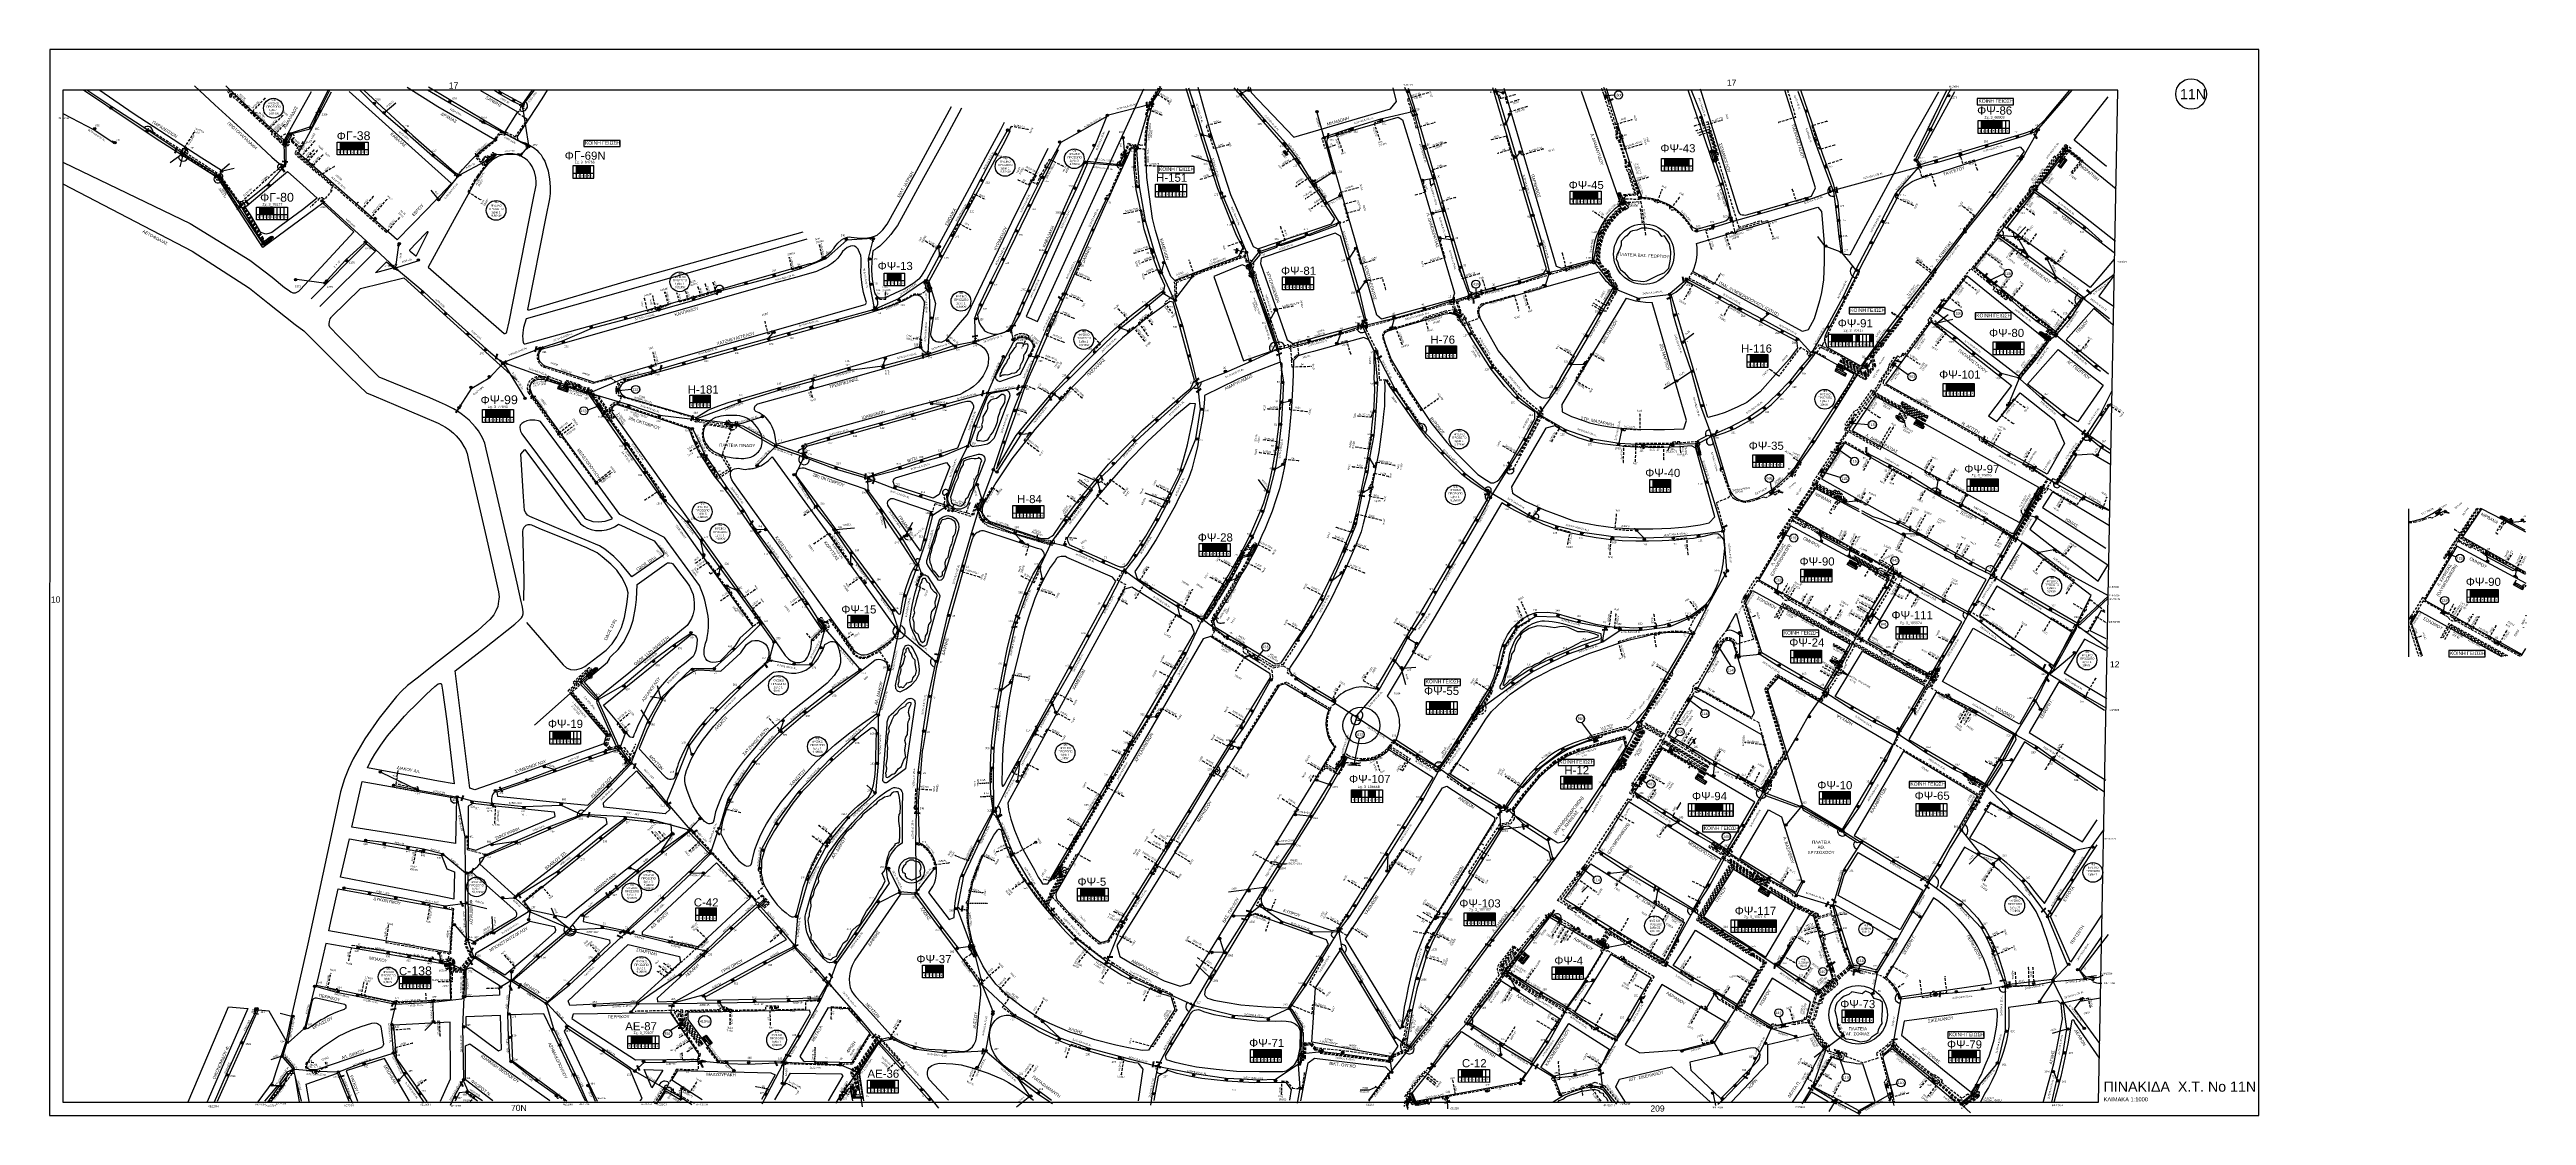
# Model space of a CAD drawing. Header units: millimetres. Extents: x 1421 to 11257, y 848 to 1896.
# Drawn here: x 8825 to 11257, y 848 to 1896 of the extents above; entities outside this region: 2.
import ezdxf
from ezdxf.enums import TextEntityAlignment as Align

# ---------------------------------------------------------------- set-up
doc = ezdxf.new("R2010")
doc.units = ezdxf.units.MM
doc.linetypes.add('DASHED', pattern=[19.05, 12.7, -6.35])
for name, color, linetype, lineweight in [('.0225', 7, 'DASHED', 30), ('.04', 7, 'DASHED', 30), ('.046', 7, 'DASHED', 30), ('.15AL', 7, 'DASHED', 30), ('2x13', 7, 'Continuous', 30), ('2x16', 7, 'Continuous', 30), ('2x16AL', 7, 'Continuous', 30), ('2x6', 7, 'SYN_LINE', 30), ('2X8.5', 7, 'Continuous', 30), ('3x150+25', 7, 'Continuous', 30), ('3x150+35', 7, 'DASHED', 30), ('3x150+50', 7, 'Continuous', 30), ('3x150+50 XLPE', 7, 'SYN_LINE', 30), ('3x150+50+CPE', 7, 'DASHED', 30), ('3x150+70', 7, 'Continuous', 30), ('3x150+70AL', 7, 'DASHED', 30), ('3X38+23', 7, 'Continuous', 30), ('3X48+35+13_5', 7, 'Continuous', 30), ('3x48+38+13_5', 7, 'Continuous', 30), ('3x50+25', 7, 'Continuous', 30), ('3x70+54.6+25 AL', 7, 'SYN_LINE', 30), ('3x82+57+13_5', 7, 'Continuous', 30), ('3x95+35', 7, 'Continuous', 30), ('3X95+50', 7, 'Continuous', 30), ('3x95+50AL', 7, 'Continuous', 30), ('4x120+25 AL', 7, 'SYN_LINE', 30), ('4x13', 7, 'Continuous', 30), ('4x16', 7, 'Continuous', 30), ('4X16+16_5', 7, 'Continuous', 30), ('4x16CU', 7, 'Continuous', 30), ('4X23+13_5', 7, 'Continuous', 30), ('4x23cu', 7, 'Continuous', 30), ('4x25', 7, 'Continuous', 30), ('4X25+26', 7, 'Continuous', 30), ('4X35', 7, 'DASHED', 30), ('4x35CU', 7, 'DASHED', 30), ('4x50', 7, 'Continuous', 30), ('4x50 + 13_5', 7, 'SYN_LINE', 30), ('4x50+13', 7, 'Continuous', 30), ('4x50+16', 7, 'Continuous', 30), ('4x50+16_5', 7, 'Continuous', 30), ('4x50AL', 7, 'Continuous', 30), ('4x6', 7, 'SYN_LINE', 30), ('Pillar Υποσταθμού', 7, 'SYN_LINE', 30), ('Άγνωστα', 7, 'Continuous', 30), ('Γυμνά εναέρια ΧΤ και ΦΟΠ (3Φ)   4x50+16AL', 7, 'Continuous', 30), ('Καλωδια Χ.Τ 3x95+35', 7, 'DASHED', 30), ('Καλωδια Χ.Τ. 3x50+35', 7, 'Continuous', 30), ('Καλώδια ΧΤ   3x150+50CU', 7, 'DASHED', 30), ('Καλώδια ΧΤ   3x150AL+50CU', 7, 'DASHED', 30), ('Υπόγεια Καλώδια Δικτύου ΧΤ   .075', 7, 'DASHED', 30), ('Υπόγεια Καλώδια Δικτύου ΧΤ   .10', 7, 'DASHED', 30), ('Υπόγεια καλώδια Παροχών ΧΤ   4x50AL', 7, 'DASHED', 30), ('Υπόγεια καλώδια Παροχών ΧΤ   4x6', 7, 'DASHED', 30)]:
    doc.layers.add(name, color=color, linetype=linetype, lineweight=lineweight)
for name, color, linetype in [('3x50+35CU', 7, 'Continuous'), ('3x50+70AL', 7, 'Continuous'), ('3X50AL+35CU', 7, 'Continuous'), ('Link Box 4 Διευθύνσεων', 7, 'Continuous'), ('Pillar', 7, 'Continuous'), ('Pillar OTE', 7, 'Continuous'), ('TEXT ΚΑΛΩΔΙΩΝ', 7, 'Continuous'), ('ΑΓΝΩΣΤΟ ΕΝΑΕΡΙΟ ΚΑΛΩΔΙΟ', 7, 'Continuous'), ('ΑΓΝΩΣΤΟ ΥΠΟΓΕΙΟ ΚΑΛΩΔΙΟ', 7, 'DASHED'), ('Επίτονοι', 7, 'Continuous'), ('Επιγραφές - Σχήματα', 7, 'Continuous'), ('Επιτοίχιο Κουτί', 7, 'Continuous'), ('Μηχανική τομή', 7, 'Continuous'), ('ΝΕΚΡΟ', 7, 'DASHED'), ('Περίπτερο', 7, 'Continuous'), ('Πλεκτός Στύλος', 7, 'Continuous'), ('Στύλος Ξύλινος', 7, 'Continuous'), ('Στύλος Ξύλινος @ 1', 7, 'Continuous'), ('Στύλος ΦΜ', 7, 'Continuous'), ('Στύλος ΦΜ @ 1', 7, 'Continuous'), ('Συνδέσεις', 7, 'Continuous'), ('Τομή', 7, 'Continuous'), ('Υποσταθμός εναέριος 2 στύλων', 7, 'Continuous'), ('Υποσταθμός πόλεως', 7, 'Continuous'), ('Υπόβαθρο ΔΕΗ', 7, 'Continuous')]:
    doc.layers.add(name, color=color, linetype=linetype)
doc.styles.add('arial', font='ARIAL.TTF', dxfattribs={"height": 3})
doc.styles.get("Standard").update_dxf_attribs({"font": 'ARIAL.TTF', "height": 1.8})
doc.linetypes.add('SYN_LINE', pattern='A,0.5,-0.0001,["/\\/\\/\\/",Standard,S=0.1,R=0,X=0,Y=-0.05],-0.25', length=0.7501)
doc.dimstyles.new('ISO-25', dxfattribs={"dimtxt": 2.5, "dimasz": 2.5, "dimexe": 1.25, "dimexo": 0.625, "dimtad": 1, "dimtxsty": 'Standard', "dimcen": 2.5, "dimadec": 0, "dimazin": 0, "dimtfac": 1, "dimtmove": 0, "dimatfit": 3, "dimfxl": 1, "dimarcsym": 0})

# ---------------------------------------------------------------- blocks, each defined once
blk = doc.blocks.new('ΥΠΑΡΧΩΝ ΞΥΛΙΝΟΣ ΣΤΥΛΟΣ')
at = {"layer": 'Στύλος Ξύλινος'}
h = blk.add_hatch(color=7, dxfattribs=at)
h.paths.add_polyline_path([(-2.6, 0, 0.270008), (-1.3, -2.3), (1.3, 2.3, 0.576266)])
h.paths.add_polyline_path([(-1.3, -2.3, 0.574793), (2.6, 0, 0.268822), (1.3, 2.3)])
at = {"layer": 'Στύλος Ξύλινος', "color": 7}
blk.add_line((-1.3, -2.3), (1.3, 2.3), dxfattribs=at)
blk.add_circle((0, 0), 2.62, dxfattribs=at)
at = {"layer": 'Στύλος Ξύλινος', "color": 1, "flags": 4}
for tag, p in [('ΑΡΙΘΜΟΣ', (-4.9, 8.6)), ('ΤΥΠΟΣ', (-4.8, 3.4))]:
    blk.add_attdef(tag, p, '', height=4, dxfattribs=at)
blk = doc.blocks.new('ΥΠΑΡΧΩΝ ΤΣΙΜΕΝΤΕΝΙΟΣ ΣΤΥΛΟΣ')
at = {"layer": 'Στύλος ΦΜ'}
blk.add_hatch(color=7, dxfattribs=at).paths.add_polyline_path([(-1.3, -2.3, 0.574793), (2.6, 0, 0.268822), (1.3, 2.3)])
at = {"layer": 'Στύλος ΦΜ', "color": 7}
blk.add_line((-1.3, -2.3), (1.3, 2.3), dxfattribs=at)
blk.add_circle((0, 0), 2.62, dxfattribs=at)
at = {"layer": 'Στύλος ΦΜ', "flags": 4}
for tag, p in [('ΤΥΠΟΣ', (-4.9, 3)), ('ΑΡΙΘΜΟΣ', (-4.7, 8.1))]:
    blk.add_attdef(tag, p, '', height=4, dxfattribs=at)
blk = doc.blocks.new('ΥΠΟΣΤΑΘΜΟΣ ΕΝΑΕΡΙΟΣ ΕΠΙ 2 ΣΤΥΛΩΝ')
at = {"layer": 'Υποσταθμός εναέριος 2 στύλων', "linetype": 'Continuous'}
for points in [[(-12, -2.1, 0.574793), (-8.5, -0.1, 0.268822), (-9.6, 2)], [(9.7, -2.1, 0.574793), (13.2, -0.1, 0.268822), (12, 1.9)]]:
    blk.add_hatch(color=256, dxfattribs=at).paths.add_polyline_path(points)
for p, q in [((-12, -2.1), (-9.6, 2)), ((9.7, -2.1), (12, 1.9))]:
    blk.add_line(p, q, dxfattribs=at)
for centre in [(-10.8, -0.1), (10.8, -0.1)]:
    blk.add_circle(centre, 2.36, dxfattribs=at)
at = {"layer": 'Υποσταθμός πόλεως', "linetype": 'Continuous', "ltscale": 40}
blk.add_lwpolyline([(-8.6, 2.8), (8.6, 2.8), (8.6, -2.8), (-8.6, -2.8)], close=True, dxfattribs=at)
for points in [[(-5.8, 0), (-8.6, 2.8)], [(-8.6, -2.8), (-5.8, 0)], [(-5.8, 0), (5.8, 0)], [(5.8, 0), (8.6, 2.8)], [(8.6, -2.8), (5.8, 0)]]:
    blk.add_lwpolyline(points, dxfattribs=at)
at = {"layer": 'Υποσταθμός εναέριος 2 στύλων', "ltscale": 40, "flags": 1}
for tag, p in [('ΜΕΤΑΣΧΗΜΑΤΙΣΜΟΣ', (14.1, 2.5)), ('ΙΣΧΥΣ', (14.1, -0.3)), ('ΑΡΙΘΜΟΣ', (14.2, -3))]:
    blk.add_attdef(tag, p, '', height=1.8, dxfattribs=at)
blk = doc.blocks.new('LINK BOX 4 ΑΝΑΧΩΡΗΣΕΩΝ')
at = {"layer": 'Link Box 4 Διευθύνσεων', "ltscale": 40}
blk.add_hatch(color=256, dxfattribs=at).paths.add_polyline_path([(-3.5, 0), (-3.5, -4.7), (3.5, -4.7), (3.5, 0)])
for p, q in [((-3.5, 0), (-5.3, 0)), ((5.3, 0), (3.5, 0)), ((-3.5, -4.7), (-5.3, -4.7)), ((5.3, -4.7), (3.5, -4.7))]:
    blk.add_line(p, q, dxfattribs=at)
blk.add_lwpolyline([(-3.5, -4.7), (-3.5, 0), (3.5, 0), (3.5, -4.7)], close=True, dxfattribs=at)
blk = doc.blocks.new('ΥΠΟΣΤΑΘΜΟΣ ΠΟΛΕΩΣ 9 ΑΝΑΧΩΡΗΣΕΩΝ')
at = {"layer": 'Υποσταθμός πόλεως', "ltscale": 40}
for p, q in [((-9.6, -2.8), (-9.6, -4)), ((-7.1, -2.8), (-7.1, -4)), ((-4.8, -2.8), (-4.8, -4)), ((-2.4, -2.8), (-2.4, -4)), ((0.1, -2.8), (0.1, -4)), ((2.5, -2.8), (2.5, -4)), ((5, -2.8), (5, -4)), ((7.5, -2.8), (7.5, -4)), ((9.6, -2.8), (9.6, -4))]:
    blk.add_line(p, q, dxfattribs=at)
blk.add_lwpolyline([(-10, 2.8), (10, 2.8), (10, -2.8), (-10, -2.8)], close=True, dxfattribs=at)
for points in [[(-7.2, 0), (-10, 2.8)], [(-10, -2.8), (-7.2, 0)], [(-7.2, 0), (7.2, 0)], [(7.2, 0), (10, 2.8)], [(10, -2.8), (7.2, 0)]]:
    blk.add_lwpolyline(points, dxfattribs=at)
at = {"layer": 'Υποσταθμός πόλεως', "linetype": 'SYN_LINE', "ltscale": 40, "flags": 1}
for tag, p in [('ΜΕΤΑΣΧΗΜΑΤΙΣΜΟΣ', (10.8, 1.7)), ('ΙΣΧΥΣ', (10.8, -1.1)), ('ΑΡΙΘΜΟΣ', (10.9, -3.8))]:
    blk.add_attdef(tag, p, '', height=1.8, dxfattribs=at)
blk = doc.blocks.new('_ΣΥΝΔΕΣΗ')
at = {"layer": 'Συνδέσεις', "linetype": 'SYN_LINE', "ltscale": 40}
blk.add_hatch(color=256, dxfattribs=at).paths.add_polyline_path([(0.5, 0, 1), (-0.5, 0, 1)])
at = {"layer": 'Συνδέσεις'}
blk.add_circle((0, 0), 0.5, dxfattribs=at)
blk = doc.blocks.new('ΤΟΜΗ')
at = {"layer": 'Τομή', "ltscale": 40}
for p, q in [((11.3, -0.6), (-11.4, -0.6)), ((11.3, -3.4), (-11.4, -3.4))]:
    blk.add_line(p, q, dxfattribs=at)
blk = doc.blocks.new('ΜΗΧΑΝΙΚΗ ΤΟΜΗ')
at = {"layer": 'Μηχανική τομή', "ltscale": 40}
for p, q in [((-3.8, 1.2), (3.8, 1.2)), ((3.8, -0.3), (-3.8, -0.3))]:
    blk.add_line(p, q, dxfattribs=at)
blk = doc.blocks.new('ΕΠΙΤΟΙΧΙΟ ΚΟΥΤΙ')
at = {"layer": 'Επιτοίχιο Κουτί', "ltscale": 40}
blk.add_lwpolyline([(-2.1, 1.4), (1.9, 1.4), (1.9, -1.4), (-2.1, -1.4)], close=True, dxfattribs=at)
blk = doc.blocks.new('TETRAGWNOS STYLOS')
at = {"layer": 'Επιγραφές - Σχήματα', "ltscale": 20}
h = blk.add_hatch(color=256, dxfattribs=at)
h.dxf.hatch_style = 1
h.paths.add_polyline_path([(1780.5, 599.7), (1778.5, 597.7), (1780.5, 597.7)])
blk.add_lwpolyline([(1778.5, 599.7), (1780.5, 599.7), (1780.5, 597.7), (1778.5, 597.7)], close=True, dxfattribs=at)
blk = doc.blocks.new('Pillar')
at = {"layer": 'Υποσταθμός πόλεως', "linetype": 'Continuous', "ltscale": 40}
blk.add_lwpolyline([(-8.6, 2.8), (8.6, 2.8), (8.6, -2.8), (-8.6, -2.8)], close=True, dxfattribs=at)
for points in [[(-5.8, 0), (-8.6, 2.8)], [(-8.6, -2.8), (-5.8, 0)], [(-5.8, 0), (5.8, 0)], [(5.8, 0), (8.6, 2.8)], [(8.6, -2.8), (5.8, 0)]]:
    blk.add_lwpolyline(points, dxfattribs=at)
at = {"layer": 'Pillar', "ltscale": 40}
blk.add_attdef('PILLAR', (-5.7, 3.7), '', height=2.52, dxfattribs=at)
blk = doc.blocks.new('A$C01BB34F8')
at = {"layer": 'Άγνωστα', "color": 7}
note = blk.add_mtext_dynamic_manual_height_columns('ηλ.ταπα\\P', width=1.8, gutter_width=12.5, heights=[0.0453, 0], dxfattribs=dict(at, insert=(0.4, 2.4), char_height=1.8, attachment_point=1, rotation=2.4309))
for column, words in zip(note.columns.linked_columns, ['\\P']):
    column.text = words
blk = doc.blocks.new('PILLAR YPOSTATHMOU')
at = {"layer": 'Περίπτερο', "ltscale": 40}
for points in [[(540.4, 2525.1), (540.4, 2526), (541.5, 2526)], [(541.6, 2523.5), (540.4, 2523.5), (540.4, 2524.9)], [(541.8, 2526), (542.9, 2526), (542.9, 2524.9)], [(542.9, 2524.6), (542.9, 2523.5), (541.9, 2523.5)]]:
    blk.add_lwpolyline(points, dxfattribs=at)
blk = doc.blocks.new('STYLOS PLEKTOS')
at = {"layer": 'Πλεκτός Στύλος', "ltscale": 40}
blk.add_lwpolyline([(731.8, 1613.6), (736.7, 1613.6), (736.7, 1608.7), (731.8, 1608.7)], close=True, dxfattribs=at)
blk.add_lwpolyline([(731.8, 1613.6), (736.7, 1608.7), (731.8, 1608.7), (736.7, 1613.6)], dxfattribs=at)
blk = doc.blocks.new('ΥΠΟΣΤΑΘΜΟΣ ΠΟΛΕΩΣ 13 ΑΝΑΧΩΡΗΣΕΩΝ')
at = {"layer": 'Υποσταθμός πόλεως', "ltscale": 40}
for p, q in [((-11.1, -2.8), (-11.1, -4)), ((-9.5, -2.8), (-9.5, -4)), ((-7.8, -2.8), (-7.8, -4)), ((-6, -2.8), (-6, -4)), ((-4.1, -2.8), (-4.1, -4)), ((-2.3, -2.8), (-2.3, -4)), ((-0.4, -2.8), (-0.4, -4)), ((1.5, -2.8), (1.5, -4)), ((3.4, -2.8), (3.4, -4)), ((5.4, -2.8), (5.4, -4)), ((7.3, -2.8), (7.3, -4)), ((9.3, -2.8), (9.3, -4)), ((11.1, -2.8), (11.1, -4))]:
    blk.add_line(p, q, dxfattribs=at)
blk.add_lwpolyline([(-11.4, 2.8), (11.4, 2.8), (11.4, -2.8), (-11.4, -2.8)], close=True, dxfattribs=at)
for points in [[(-8.6, 0), (-11.4, 2.8)], [(-11.4, -2.8), (-8.6, 0)], [(-8.6, 0), (8.6, 0)], [(8.6, 0), (11.4, 2.8)], [(11.4, -2.8), (8.6, 0)]]:
    blk.add_lwpolyline(points, dxfattribs=at)
at = {"layer": 'Υποσταθμός πόλεως', "linetype": 'SYN_LINE', "ltscale": 40, "flags": 1}
for tag, p in [('ΜΕΤΑΣΧΗΜΑΤΙΣΜΟΣ', (12.2, 1.7)), ('ΙΣΧΥΣ', (12.2, -1.1)), ('ΑΡΙΘΜΟΣ', (12.3, -3.8))]:
    blk.add_attdef(tag, p, '', height=1.8, dxfattribs=at)
blk = doc.blocks.new('ΕΠΙΤΟΝΟΣ')
at = {"layer": 'Επίτονοι', "lineweight": 40, "ltscale": 40}
blk.add_hatch(color=256, dxfattribs=at).paths.add_polyline_path([(-1.1, 6.5), (0, 9.1), (1.1, 6.5)])
for p, q in [((-1.1, 6.5), (0, 9.1)), ((1.1, 6.5), (-1.1, 6.5)), ((-1.1, 6.5), (0, 6.5)), ((0, 9.1), (1.1, 6.5)), ((0, 6.5), (0, 0))]:
    blk.add_line(p, q, dxfattribs=at)
blk = doc.blocks.new('A$C6C864877')
at = {"layer": 'Επιγραφές - Σχήματα', "ltscale": 40}
blk.add_leader([(0, 0), (6.4, 4.2)], dimstyle='ISO-25', override={"dimasz": 1, "dimtad": 0}, dxfattribs=at)

msp = doc.modelspace()

# ---------------------------------------------------------------- hatches: boundary and pattern name
at = {"layer": '3x70+54.6+25 AL', "linetype": 'Continuous', "lineweight": -3, "ltscale": 0.2}
for color, points in [(6, [(10574.9, 1608.6), (10578.3, 1608.6), (10578.3, 1615.9), (10574.9, 1615.9)]), (30, [(10615.4, 1615.9), (10612, 1615.9), (10612, 1608.5), (10615.4, 1608.5)])]:
    msp.add_hatch(color=color, dxfattribs=at).paths.add_polyline_path(points)
at = {"layer": 'Pillar', "linetype": 'Continuous', "lineweight": -3, "ltscale": 0.2}
h = msp.add_hatch(color=5, dxfattribs=at)
h.dxf.hatch_style = 1
h.paths.add_polyline_path([(9346.2, 1781.5), (9342.7, 1781.5), (9342.7, 1774.2), (9346.2, 1774.2)])
h = msp.add_hatch(color=133, dxfattribs=at)
h.dxf.hatch_style = 1
h.paths.add_polyline_path([(9349.6, 1781.5), (9346.2, 1781.5), (9346.2, 1774.2), (9349.6, 1774.2)])
h = msp.add_hatch(color=151, dxfattribs=at)
h.dxf.hatch_style = 1
h.paths.add_polyline_path([(9352.9, 1774.2), (9352.9, 1781.5), (9349.6, 1781.5), (9349.6, 1774.2)])
h = msp.add_hatch(color=1, dxfattribs=at)
h.dxf.hatch_style = 1
h.paths.add_polyline_path([(9356.3, 1774.2), (9356.3, 1781.5), (9353, 1781.5), (9353, 1774.2)])
h = msp.add_hatch(color=27, dxfattribs=at)
h.dxf.hatch_style = 1
h.paths.add_polyline_path([(9035.2, 1740.8), (9031.8, 1740.8), (9031.8, 1733.4), (9035.2, 1733.4)])
h = msp.add_hatch(color=1, dxfattribs=at)
h.dxf.hatch_style = 1
h.paths.add_polyline_path([(9035.2, 1733.4), (9038.7, 1733.4), (9038.7, 1740.8), (9035.2, 1740.8)])
h = msp.add_hatch(color=151, dxfattribs=at)
h.dxf.hatch_style = 1
h.paths.add_polyline_path([(9042, 1740.8), (9038.7, 1740.8), (9038.7, 1733.4), (9042, 1733.4)])
h = msp.add_hatch(color=206, dxfattribs=at)
h.dxf.hatch_style = 1
h.paths.add_polyline_path([(9045.4, 1740.8), (9042, 1740.8), (9042, 1733.4), (9045.4, 1733.4)])
at = {"layer": 'Pillar Υποσταθμού', "linetype": 'Continuous', "lineweight": -3, "ltscale": 0.2}
h = msp.add_hatch(color=2, dxfattribs=at)
h.dxf.hatch_style = 1
h.paths.add_polyline_path([(9114.3, 1804.6), (9110.9, 1804.6), (9110.9, 1797.2), (9114.3, 1797.2)])
h = msp.add_hatch(color=206, dxfattribs=at)
h.dxf.hatch_style = 1
h.paths.add_polyline_path([(9114.3, 1797.2), (9117.8, 1797.2), (9117.8, 1804.6), (9114.3, 1804.6)])
h = msp.add_hatch(color=133, dxfattribs=at)
h.dxf.hatch_style = 1
h.paths.add_polyline_path([(9121, 1804.6), (9117.8, 1804.6), (9117.8, 1797.2), (9121, 1797.2)])
h = msp.add_hatch(color=1, dxfattribs=at)
h.dxf.hatch_style = 1
h.paths.add_polyline_path([(9124.4, 1804.6), (9121, 1804.6), (9121, 1797.2), (9124.4, 1797.2)])
h = msp.add_hatch(color=27, dxfattribs=at)
h.dxf.hatch_style = 1
h.paths.add_polyline_path([(9127.8, 1804.6), (9124.4, 1804.6), (9124.4, 1797.2), (9127.8, 1797.2)])
h = msp.add_hatch(color=30, dxfattribs=at)
h.dxf.hatch_style = 1
h.paths.add_polyline_path([(9131.2, 1804.6), (9127.8, 1804.6), (9127.8, 1797.2), (9131.2, 1797.2)])
h = msp.add_hatch(color=151, dxfattribs=at)
h.dxf.hatch_style = 1
h.paths.add_polyline_path([(9134.6, 1804.6), (9131.2, 1804.6), (9131.2, 1797.2), (9134.6, 1797.2)])
h = msp.add_hatch(color=5, dxfattribs=at)
h.dxf.hatch_style = 1
h.paths.add_polyline_path([(9651.2, 1675.9), (9647.8, 1675.9), (9647.8, 1668.6), (9651.2, 1668.6)])
h = msp.add_hatch(color=27, dxfattribs=at)
h.dxf.hatch_style = 1
h.paths.add_polyline_path([(9654.7, 1675.9), (9651.2, 1675.9), (9651.2, 1668.6), (9654.7, 1668.6)])
h = msp.add_hatch(color=133, dxfattribs=at)
h.dxf.hatch_style = 1
h.paths.add_polyline_path([(9658, 1668.6), (9658, 1675.9), (9654.7, 1675.9), (9654.7, 1668.6)])
h = msp.add_hatch(color=30, dxfattribs=at)
h.dxf.hatch_style = 1
h.paths.add_polyline_path([(9661.3, 1668.6), (9661.3, 1675.9), (9658, 1675.9), (9658, 1668.6)])
h = msp.add_hatch(color=5, dxfattribs=at)
h.dxf.hatch_style = 1
h.paths.add_polyline_path([(9460.6, 1556.1), (9457.2, 1556.1), (9457.2, 1548.8), (9460.6, 1548.8)])
h = msp.add_hatch(color=27, dxfattribs=at)
h.dxf.hatch_style = 1
h.paths.add_polyline_path([(9464, 1556.1), (9460.6, 1556.1), (9460.6, 1548.8), (9464, 1548.8)])
h = msp.add_hatch(color=2, dxfattribs=at)
h.dxf.hatch_style = 1
h.paths.add_polyline_path([(9467.3, 1548.7), (9467.3, 1556.1), (9464, 1556.1), (9464, 1548.8)])
h = msp.add_hatch(color=151, dxfattribs=at)
h.dxf.hatch_style = 1
h.paths.add_polyline_path([(9470.7, 1548.7), (9470.7, 1556.1), (9467.4, 1556.1), (9467.4, 1548.8)])
h = msp.add_hatch(color=6, dxfattribs=at)
h.dxf.hatch_style = 1
h.paths.add_polyline_path([(9474.1, 1548.7), (9474.1, 1556.1), (9470.8, 1556.1), (9470.8, 1548.7)])
h = msp.add_hatch(color=2, dxfattribs=at)
h.dxf.hatch_style = 1
h.paths.add_polyline_path([(9257.2, 1541.8), (9253.7, 1541.8), (9253.7, 1534.4), (9257.2, 1534.4)])
h = msp.add_hatch(color=62, dxfattribs=at)
h.dxf.hatch_style = 1
h.paths.add_polyline_path([(9257.2, 1534.4), (9260.6, 1534.4), (9260.6, 1541.8), (9257.2, 1541.8)])
h = msp.add_hatch(color=1, dxfattribs=at)
h.dxf.hatch_style = 1
h.paths.add_polyline_path([(9263.9, 1541.8), (9260.6, 1541.8), (9260.6, 1534.4), (9263.9, 1534.4)])
h = msp.add_hatch(color=27, dxfattribs=at)
h.dxf.hatch_style = 1
h.paths.add_polyline_path([(9267.3, 1541.8), (9263.9, 1541.8), (9263.9, 1534.4), (9267.3, 1534.4)])
h = msp.add_hatch(color=206, dxfattribs=at)
h.dxf.hatch_style = 1
h.paths.add_polyline_path([(9267.3, 1534.4), (9270.7, 1534.4), (9270.7, 1541.8), (9267.3, 1541.8)])
h = msp.add_hatch(color=133, dxfattribs=at)
h.dxf.hatch_style = 1
h.paths.add_polyline_path([(9270.7, 1534.4), (9274.1, 1534.4), (9274.1, 1541.8), (9270.7, 1541.8)])
h = msp.add_hatch(color=6, dxfattribs=at)
h.dxf.hatch_style = 1
h.paths.add_polyline_path([(9274, 1534.4), (9277.4, 1534.4), (9277.4, 1541.8), (9274, 1541.8)])
h = msp.add_hatch(color=85, dxfattribs=at)
h.dxf.hatch_style = 1
h.paths.add_polyline_path([(9615.7, 1339.9), (9612.3, 1339.9), (9612.3, 1332.6), (9615.7, 1332.6)])
h = msp.add_hatch(color=6, dxfattribs=at)
h.dxf.hatch_style = 1
h.paths.add_polyline_path([(9619.2, 1339.9), (9615.7, 1339.9), (9615.7, 1332.6), (9619.2, 1332.6)])
h = msp.add_hatch(color=1, dxfattribs=at)
h.dxf.hatch_style = 1
h.paths.add_polyline_path([(9622.5, 1332.5), (9622.5, 1339.9), (9619.2, 1339.9), (9619.2, 1332.6)])
h = msp.add_hatch(color=206, dxfattribs=at)
h.dxf.hatch_style = 1
h.paths.add_polyline_path([(9625.9, 1332.5), (9625.9, 1339.9), (9622.6, 1339.9), (9622.6, 1332.6)])
h = msp.add_hatch(color=30, dxfattribs=at)
h.dxf.hatch_style = 1
h.paths.add_polyline_path([(9629.2, 1332.5), (9629.2, 1339.9), (9626, 1339.9), (9626, 1332.6)])
h = msp.add_hatch(color=1, dxfattribs=at)
h.dxf.hatch_style = 1
h.paths.add_polyline_path([(9466.6, 1052.4), (9463.1, 1052.4), (9463.1, 1045), (9466.6, 1045)])
h = msp.add_hatch(color=133, dxfattribs=at)
h.dxf.hatch_style = 1
h.paths.add_polyline_path([(9470, 1052.4), (9466.6, 1052.4), (9466.6, 1045), (9470, 1045)])
h = msp.add_hatch(color=30, dxfattribs=at)
h.dxf.hatch_style = 1
h.paths.add_polyline_path([(9473.3, 1045), (9473.3, 1052.4), (9470, 1052.4), (9470, 1045)])
h = msp.add_hatch(color=27, dxfattribs=at)
h.dxf.hatch_style = 1
h.paths.add_polyline_path([(9476.7, 1045), (9476.7, 1052.4), (9473.4, 1052.4), (9473.4, 1045)])
h = msp.add_hatch(color=206, dxfattribs=at)
h.dxf.hatch_style = 1
h.paths.add_polyline_path([(9480.1, 1045), (9480.1, 1052.3), (9476.8, 1052.3), (9476.8, 1045)])
h = msp.add_hatch(color=151, dxfattribs=at)
h.dxf.hatch_style = 1
h.paths.add_polyline_path([(10482.9, 1033.4), (10486.4, 1033.4), (10486.4, 1040.7), (10482.9, 1040.7)])
h = msp.add_hatch(color=133, dxfattribs=at)
h.dxf.hatch_style = 1
h.paths.add_polyline_path([(10489.7, 1040.7), (10486.4, 1040.7), (10486.4, 1033.4), (10489.7, 1033.4)])
h = msp.add_hatch(color=27, dxfattribs=at)
h.dxf.hatch_style = 1
h.paths.add_polyline_path([(10493, 1033.4), (10493, 1040.7), (10489.7, 1040.7), (10489.7, 1033.4)])
h = msp.add_hatch(color=1, dxfattribs=at)
h.dxf.hatch_style = 1
h.paths.add_polyline_path([(10496.4, 1040.7), (10493, 1040.7), (10493, 1033.4), (10496.4, 1033.3)])
h = msp.add_hatch(color=2, dxfattribs=at)
h.dxf.hatch_style = 1
h.paths.add_polyline_path([(10499.8, 1040.7), (10496.4, 1040.7), (10496.4, 1033.3), (10499.8, 1033.3)])
h = msp.add_hatch(color=206, dxfattribs=at)
h.dxf.hatch_style = 1
h.paths.add_polyline_path([(10499.8, 1033.3), (10503.2, 1033.3), (10503.2, 1040.7), (10499.8, 1040.7)])
for color, points in [(30, [(10506.5, 1040.7), (10503.2, 1040.7), (10503.2, 1033.3), (10506.5, 1033.3)]), (85, [(10509.9, 1040.7), (10506.5, 1040.7), (10506.5, 1033.3), (10509.9, 1033.3)]), (5, [(10509.9, 1033.3), (10513.3, 1033.3), (10513.3, 1040.7), (10509.9, 1040.7)]), (6, [(10516.7, 1040.7), (10513.3, 1040.7), (10513.3, 1033.3), (10516.7, 1033.3)]), (62, [(10520.1, 1040.7), (10516.7, 1040.7), (10516.7, 1033.3), (10520.1, 1033.3)])]:
    msp.add_hatch(color=color, dxfattribs=at).paths.add_polyline_path(points)
h = msp.add_hatch(color=2, dxfattribs=at)
h.dxf.hatch_style = 1
h.paths.add_polyline_path([(9175.6, 985.3), (9172.2, 985.3), (9172.2, 978), (9175.6, 978)])
h = msp.add_hatch(color=62, dxfattribs=at)
h.dxf.hatch_style = 1
h.paths.add_polyline_path([(9175.6, 978), (9179, 978), (9179, 985.3), (9175.6, 985.3)])
h = msp.add_hatch(color=27, dxfattribs=at)
h.dxf.hatch_style = 1
h.paths.add_polyline_path([(9182.3, 985.3), (9179, 985.3), (9179, 978), (9182.3, 978)])
h = msp.add_hatch(color=1, dxfattribs=at)
h.dxf.hatch_style = 1
h.paths.add_polyline_path([(9185.7, 985.3), (9182.3, 985.3), (9182.3, 978), (9185.7, 978)])
h = msp.add_hatch(color=5, dxfattribs=at)
h.dxf.hatch_style = 1
h.paths.add_polyline_path([(9189.1, 985.3), (9185.7, 985.3), (9185.7, 978), (9189.1, 978)])
h = msp.add_hatch(color=6, dxfattribs=at)
h.dxf.hatch_style = 1
h.paths.add_polyline_path([(9192.5, 985.3), (9189.1, 985.3), (9189.1, 978), (9192.5, 978)])
h = msp.add_hatch(color=151, dxfattribs=at)
h.dxf.hatch_style = 1
h.paths.add_polyline_path([(9195.8, 985.3), (9192.5, 985.3), (9192.5, 978), (9195.8, 978)])
h = msp.add_hatch(color=206, dxfattribs=at)
h.dxf.hatch_style = 1
h.paths.add_polyline_path([(9199.2, 985.3), (9195.8, 985.3), (9195.8, 978), (9199.2, 978)])
at = {"layer": 'Pillar Υποσταθμού', "linetype": 'DASHED', "lineweight": -3, "ltscale": 0.2}
h = msp.add_hatch(color=27, dxfattribs=at)
h.dxf.hatch_style = 1
h.paths.add_polyline_path([(9689, 996.1), (9685.5, 996.1), (9685.5, 988.7), (9689, 988.7)])
h = msp.add_hatch(color=1, dxfattribs=at)
h.dxf.hatch_style = 1
h.paths.add_polyline_path([(9689, 988.7), (9692.4, 988.7), (9692.4, 996.1), (9689, 996.1)])
h = msp.add_hatch(color=151, dxfattribs=at)
h.dxf.hatch_style = 1
h.paths.add_polyline_path([(9695.7, 996.1), (9692.4, 996.1), (9692.4, 988.7), (9695.7, 988.7)])
h = msp.add_hatch(color=5, dxfattribs=at)
h.dxf.hatch_style = 1
h.paths.add_polyline_path([(9699.1, 996.1), (9695.7, 996.1), (9695.7, 988.7), (9699.1, 988.7)])
h = msp.add_hatch(color=206, dxfattribs=at)
h.dxf.hatch_style = 1
h.paths.add_polyline_path([(9699.1, 988.7), (9702.5, 988.7), (9702.5, 996.1), (9699.1, 996.1)])
at = {"layer": 'Pillar Υποσταθμού', "linetype": 'Continuous', "lineweight": -3, "ltscale": 0.2}
h = msp.add_hatch(color=85, dxfattribs=at)
h.dxf.hatch_style = 1
h.paths.add_polyline_path([(10591.8, 952.2), (10588.3, 952.2), (10588.3, 944.8), (10591.8, 944.8)])
h = msp.add_hatch(color=27, dxfattribs=at)
h.dxf.hatch_style = 1
h.paths.add_polyline_path([(10591.8, 944.8), (10595.2, 944.8), (10595.2, 952.2), (10591.8, 952.2)])
h = msp.add_hatch(color=5, dxfattribs=at)
h.dxf.hatch_style = 1
h.paths.add_polyline_path([(10598.5, 952.2), (10595.2, 952.2), (10595.2, 944.8), (10598.5, 944.8)])
h = msp.add_hatch(color=1, dxfattribs=at)
h.dxf.hatch_style = 1
h.paths.add_polyline_path([(10601.9, 952.2), (10598.5, 952.2), (10598.5, 944.8), (10601.9, 944.8)])
h = msp.add_hatch(color=30, dxfattribs=at)
h.dxf.hatch_style = 1
h.paths.add_polyline_path([(10601.9, 944.8), (10605.3, 944.8), (10605.3, 952.2), (10601.9, 952.2)])
h = msp.add_hatch(color=2, dxfattribs=at)
h.dxf.hatch_style = 1
h.paths.add_polyline_path([(10605.3, 944.8), (10608.7, 944.8), (10608.7, 952.2), (10605.3, 952.2)])
h = msp.add_hatch(color=6, dxfattribs=at)
h.dxf.hatch_style = 1
h.paths.add_polyline_path([(10608.7, 944.8), (10612.1, 944.8), (10612.1, 952.2), (10608.7, 952.2)])
h = msp.add_hatch(color=206, dxfattribs=at)
h.dxf.hatch_style = 1
h.paths.add_polyline_path([(10612, 944.8), (10615.4, 944.8), (10615.4, 952.1), (10612, 952.1)])
h = msp.add_hatch(color=62, dxfattribs=at)
h.dxf.hatch_style = 1
h.paths.add_polyline_path([(9399.8, 926.6), (9396.4, 926.6), (9396.4, 919.2), (9399.8, 919.2)])
h = msp.add_hatch(color=5, dxfattribs=at)
h.dxf.hatch_style = 1
h.paths.add_polyline_path([(9399.8, 919.2), (9403.2, 919.2), (9403.2, 926.6), (9399.8, 926.6)])
h = msp.add_hatch(color=30, dxfattribs=at)
h.dxf.hatch_style = 1
h.paths.add_polyline_path([(9406.5, 926.6), (9403.2, 926.6), (9403.2, 919.2), (9406.5, 919.2)])
h = msp.add_hatch(color=27, dxfattribs=at)
h.dxf.hatch_style = 1
h.paths.add_polyline_path([(9409.9, 926.6), (9406.5, 926.6), (9406.5, 919.2), (9409.9, 919.2)])
h = msp.add_hatch(color=151, dxfattribs=at)
h.dxf.hatch_style = 1
h.paths.add_polyline_path([(9413.3, 926.6), (9409.9, 926.6), (9409.9, 919.2), (9413.3, 919.2)])
h = msp.add_hatch(color=206, dxfattribs=at)
h.dxf.hatch_style = 1
h.paths.add_polyline_path([(9416.7, 926.6), (9413.3, 926.6), (9413.3, 919.2), (9416.7, 919.2)])
h = msp.add_hatch(color=151, dxfattribs=at)
h.dxf.hatch_style = 1
h.paths.add_polyline_path([(10696.5, 912.6), (10693, 912.6), (10693, 905.3), (10696.5, 905.2)])
h = msp.add_hatch(color=5, dxfattribs=at)
h.dxf.hatch_style = 1
h.paths.add_polyline_path([(10696.5, 905.2), (10699.9, 905.2), (10699.9, 912.6), (10696.5, 912.6)])
h = msp.add_hatch(color=2, dxfattribs=at)
h.dxf.hatch_style = 1
h.paths.add_polyline_path([(10703.2, 912.6), (10699.9, 912.6), (10699.9, 905.2), (10703.2, 905.2)])
h = msp.add_hatch(color=206, dxfattribs=at)
h.dxf.hatch_style = 1
h.paths.add_polyline_path([(10706.6, 912.6), (10703.2, 912.6), (10703.2, 905.2), (10706.6, 905.2)])
h = msp.add_hatch(color=30, dxfattribs=at)
h.dxf.hatch_style = 1
h.paths.add_polyline_path([(10706.6, 905.2), (10710, 905.2), (10710, 912.6), (10706.6, 912.6)])
h = msp.add_hatch(color=1, dxfattribs=at)
h.dxf.hatch_style = 1
h.paths.add_polyline_path([(10710, 905.2), (10713.4, 905.2), (10713.4, 912.6), (10710, 912.6)])
h = msp.add_hatch(color=27, dxfattribs=at)
h.dxf.hatch_style = 1
h.paths.add_polyline_path([(10713.4, 905.2), (10716.8, 905.2), (10716.8, 912.6), (10713.4, 912.6)])
at = {"layer": 'Καλώδια ΧΤ   3x150AL+50CU', "linetype": 'DASHED', "lineweight": -3, "ltscale": 0.2}
h = msp.add_hatch(color=6, dxfattribs=at)
h.dxf.hatch_style = 1
h.paths.add_polyline_path([(10725.2, 1825.7), (10721.8, 1825.7), (10721.8, 1818.3), (10725.2, 1818.3)])
h = msp.add_hatch(color=2, dxfattribs=at)
h.dxf.hatch_style = 1
h.paths.add_polyline_path([(10725.2, 1818.3), (10728.7, 1818.3), (10728.7, 1825.7), (10725.2, 1825.7)])
h = msp.add_hatch(color=5, dxfattribs=at)
h.dxf.hatch_style = 1
h.paths.add_polyline_path([(10732, 1825.7), (10728.7, 1825.7), (10728.7, 1818.3), (10732, 1818.3)])
h = msp.add_hatch(color=30, dxfattribs=at)
h.dxf.hatch_style = 1
h.paths.add_polyline_path([(10735.4, 1825.7), (10732, 1825.7), (10732, 1818.3), (10735.4, 1818.3)])
h = msp.add_hatch(color=27, dxfattribs=at)
h.dxf.hatch_style = 1
h.paths.add_polyline_path([(10735.4, 1818.3), (10738.7, 1818.3), (10738.7, 1825.7), (10735.4, 1825.7)])
h = msp.add_hatch(color=62, dxfattribs=at)
h.dxf.hatch_style = 1
h.paths.add_polyline_path([(10738.7, 1818.3), (10742.1, 1818.3), (10742.1, 1825.7), (10738.7, 1825.7)])
h = msp.add_hatch(color=5, dxfattribs=at)
h.dxf.hatch_style = 1
h.paths.add_polyline_path([(10414.3, 1788.6), (10410.9, 1788.6), (10410.9, 1781.2), (10414.3, 1781.2)])
h = msp.add_hatch(color=27, dxfattribs=at)
h.dxf.hatch_style = 1
h.paths.add_polyline_path([(10414.3, 1781.2), (10417.8, 1781.2), (10417.8, 1788.6), (10414.3, 1788.6)])
h = msp.add_hatch(color=1, dxfattribs=at)
h.dxf.hatch_style = 1
h.paths.add_polyline_path([(10421.1, 1788.6), (10417.8, 1788.6), (10417.8, 1781.2), (10421.1, 1781.2)])
h = msp.add_hatch(color=62, dxfattribs=at)
h.dxf.hatch_style = 1
h.paths.add_polyline_path([(10424.4, 1788.6), (10421.1, 1788.6), (10421.1, 1781.2), (10424.4, 1781.2)])
h = msp.add_hatch(color=2, dxfattribs=at)
h.dxf.hatch_style = 1
h.paths.add_polyline_path([(10424.4, 1781.2), (10427.8, 1781.2), (10427.8, 1788.6), (10424.4, 1788.6)])
h = msp.add_hatch(color=151, dxfattribs=at)
h.dxf.hatch_style = 1
h.paths.add_polyline_path([(10427.8, 1781.2), (10431.2, 1781.2), (10431.2, 1788.6), (10427.8, 1788.6)])
h = msp.add_hatch(color=133, dxfattribs=at)
h.dxf.hatch_style = 1
h.paths.add_polyline_path([(10431.2, 1781.2), (10434.6, 1781.2), (10434.6, 1788.6), (10431.2, 1788.6)])
h = msp.add_hatch(color=30, dxfattribs=at)
h.dxf.hatch_style = 1
h.paths.add_polyline_path([(9917.6, 1763.3), (9914.2, 1763.3), (9914.2, 1755.9), (9917.6, 1755.9)])
h = msp.add_hatch(color=2, dxfattribs=at)
h.dxf.hatch_style = 1
h.paths.add_polyline_path([(9917.6, 1755.9), (9921, 1755.9), (9921, 1763.3), (9917.6, 1763.3)])
h = msp.add_hatch(color=1, dxfattribs=at)
h.dxf.hatch_style = 1
h.paths.add_polyline_path([(9924.3, 1763.3), (9921, 1763.3), (9921, 1755.9), (9924.3, 1755.9)])
h = msp.add_hatch(color=206, dxfattribs=at)
h.dxf.hatch_style = 1
h.paths.add_polyline_path([(9927.7, 1763.3), (9924.3, 1763.3), (9924.3, 1755.9), (9927.7, 1755.9)])
h = msp.add_hatch(color=133, dxfattribs=at)
h.dxf.hatch_style = 1
h.paths.add_polyline_path([(9927.7, 1755.9), (9931.1, 1755.9), (9931.1, 1763.3), (9927.7, 1763.3)])
h = msp.add_hatch(color=5, dxfattribs=at)
h.dxf.hatch_style = 1
h.paths.add_polyline_path([(9931.1, 1755.9), (9934.5, 1755.9), (9934.5, 1763.3), (9931.1, 1763.3)])
h = msp.add_hatch(color=5, dxfattribs=at)
h.dxf.hatch_style = 1
h.paths.add_polyline_path([(10324.7, 1756.3), (10321.3, 1756.3), (10321.3, 1749), (10324.7, 1749)])
h = msp.add_hatch(color=206, dxfattribs=at)
h.dxf.hatch_style = 1
h.paths.add_polyline_path([(10324.7, 1749), (10328.2, 1749), (10328.2, 1756.3), (10324.7, 1756.3)])
h = msp.add_hatch(color=6, dxfattribs=at)
h.dxf.hatch_style = 1
h.paths.add_polyline_path([(10331.5, 1756.3), (10328.2, 1756.3), (10328.2, 1749), (10331.5, 1749)])
h = msp.add_hatch(color=1, dxfattribs=at)
h.dxf.hatch_style = 1
h.paths.add_polyline_path([(10334.9, 1756.3), (10331.5, 1756.3), (10331.5, 1749), (10334.9, 1749)])
h = msp.add_hatch(color=151, dxfattribs=at)
h.dxf.hatch_style = 1
h.paths.add_polyline_path([(10334.9, 1749), (10338.3, 1749), (10338.3, 1756.3), (10334.9, 1756.3)])
h = msp.add_hatch(color=2, dxfattribs=at)
h.dxf.hatch_style = 1
h.paths.add_polyline_path([(10338.2, 1749), (10341.6, 1749), (10341.6, 1756.3), (10338.2, 1756.3)])
h = msp.add_hatch(color=62, dxfattribs=at)
h.dxf.hatch_style = 1
h.paths.add_polyline_path([(10341.6, 1749), (10345, 1749), (10345, 1756.3), (10341.6, 1756.3)])
h = msp.add_hatch(color=5, dxfattribs=at)
h.dxf.hatch_style = 1
h.paths.add_polyline_path([(10042.4, 1672.1), (10038.9, 1672.1), (10038.9, 1664.8), (10042.4, 1664.8)])
h = msp.add_hatch(color=206, dxfattribs=at)
h.dxf.hatch_style = 1
h.paths.add_polyline_path([(10042.4, 1664.8), (10045.8, 1664.7), (10045.8, 1672.1), (10042.4, 1672.1)])
h = msp.add_hatch(color=6, dxfattribs=at)
h.dxf.hatch_style = 1
h.paths.add_polyline_path([(10049.1, 1672.1), (10045.8, 1672.1), (10045.8, 1664.7), (10049.1, 1664.7)])
h = msp.add_hatch(color=1, dxfattribs=at)
h.dxf.hatch_style = 1
h.paths.add_polyline_path([(10052.5, 1672.1), (10049.1, 1672.1), (10049.1, 1664.7), (10052.5, 1664.7)])
h = msp.add_hatch(color=27, dxfattribs=at)
h.dxf.hatch_style = 1
h.paths.add_polyline_path([(10052.5, 1664.7), (10055.9, 1664.7), (10055.9, 1672.1), (10052.5, 1672.1)])
h = msp.add_hatch(color=2, dxfattribs=at)
h.dxf.hatch_style = 1
h.paths.add_polyline_path([(10055.8, 1664.7), (10059.2, 1664.7), (10059.2, 1672.1), (10055.8, 1672.1)])
h = msp.add_hatch(color=62, dxfattribs=at)
h.dxf.hatch_style = 1
h.paths.add_polyline_path([(10059.2, 1664.7), (10062.6, 1664.7), (10062.6, 1672.1), (10059.2, 1672.1)])
h = msp.add_hatch(color=2, dxfattribs=at)
h.dxf.hatch_style = 1
h.paths.add_polyline_path([(10578.3, 1608.6), (10581.8, 1608.6), (10581.8, 1615.9), (10578.3, 1615.9)])
h = msp.add_hatch(color=5, dxfattribs=at)
h.dxf.hatch_style = 1
h.paths.add_polyline_path([(10585.1, 1615.9), (10581.8, 1615.9), (10581.8, 1608.6), (10585.1, 1608.6)])
h = msp.add_hatch(color=151, dxfattribs=at)
h.dxf.hatch_style = 1
h.paths.add_polyline_path([(10588.4, 1615.9), (10585.1, 1615.9), (10585.1, 1608.6), (10588.4, 1608.6)])
h = msp.add_hatch(color=206, dxfattribs=at)
h.dxf.hatch_style = 1
h.paths.add_polyline_path([(10588.5, 1608.6), (10591.9, 1608.6), (10591.9, 1615.9), (10588.5, 1615.9)])
h = msp.add_hatch(color=1, dxfattribs=at)
h.dxf.hatch_style = 1
h.paths.add_polyline_path([(10591.9, 1608.6), (10595.3, 1608.6), (10595.3, 1615.9), (10591.9, 1615.9)])
h = msp.add_hatch(color=85, dxfattribs=at)
h.dxf.hatch_style = 1
h.paths.add_polyline_path([(10598.6, 1608.6), (10602, 1608.6), (10602, 1615.9), (10598.6, 1615.9)])
h = msp.add_hatch(color=6, dxfattribs=at)
h.dxf.hatch_style = 1
h.paths.add_polyline_path([(10739.8, 1608.4), (10736.4, 1608.4), (10736.4, 1601), (10739.8, 1601)])
h = msp.add_hatch(color=62, dxfattribs=at)
h.dxf.hatch_style = 1
h.paths.add_polyline_path([(10739.8, 1601), (10743.3, 1601), (10743.3, 1608.4), (10739.8, 1608.4)])
h = msp.add_hatch(color=27, dxfattribs=at)
h.dxf.hatch_style = 1
h.paths.add_polyline_path([(10746.6, 1608.4), (10743.3, 1608.4), (10743.3, 1601), (10746.6, 1601)])
h = msp.add_hatch(color=2, dxfattribs=at)
h.dxf.hatch_style = 1
h.paths.add_polyline_path([(10750, 1608.4), (10746.6, 1608.4), (10746.6, 1601), (10750, 1601)])
h = msp.add_hatch(color=1, dxfattribs=at)
h.dxf.hatch_style = 1
h.paths.add_polyline_path([(10750, 1601), (10753.4, 1601), (10753.4, 1608.4), (10750, 1608.4)])
h = msp.add_hatch(color=5, dxfattribs=at)
h.dxf.hatch_style = 1
h.paths.add_polyline_path([(10753.3, 1601), (10756.7, 1601), (10756.7, 1608.4), (10753.3, 1608.4)])
h = msp.add_hatch(color=151, dxfattribs=at)
h.dxf.hatch_style = 1
h.paths.add_polyline_path([(10756.7, 1601), (10760.1, 1601), (10760.1, 1608.4), (10756.7, 1608.4)])
h = msp.add_hatch(color=5, dxfattribs=at)
h.dxf.hatch_style = 1
h.paths.add_polyline_path([(10183, 1604.5), (10179.5, 1604.5), (10179.5, 1597.2), (10183, 1597.2)])
h = msp.add_hatch(color=27, dxfattribs=at)
h.dxf.hatch_style = 1
h.paths.add_polyline_path([(10183, 1597.2), (10186.4, 1597.2), (10186.4, 1604.5), (10183, 1604.5)])
h = msp.add_hatch(color=30, dxfattribs=at)
h.dxf.hatch_style = 1
h.paths.add_polyline_path([(10189.7, 1604.5), (10186.4, 1604.5), (10186.4, 1597.2), (10189.7, 1597.2)])
h = msp.add_hatch(color=133, dxfattribs=at)
h.dxf.hatch_style = 1
h.paths.add_polyline_path([(10193.1, 1604.5), (10189.7, 1604.5), (10189.7, 1597.2), (10193.1, 1597.2)])
h = msp.add_hatch(color=2, dxfattribs=at)
h.dxf.hatch_style = 1
h.paths.add_polyline_path([(10193.1, 1597.2), (10196.5, 1597.2), (10196.5, 1604.5), (10193.1, 1604.5)])
h = msp.add_hatch(color=62, dxfattribs=at)
h.dxf.hatch_style = 1
h.paths.add_polyline_path([(10196.4, 1597.2), (10199.8, 1597.2), (10199.8, 1604.5), (10196.4, 1604.5)])
h = msp.add_hatch(color=6, dxfattribs=at)
h.dxf.hatch_style = 1
h.paths.add_polyline_path([(10199.8, 1597.2), (10203.2, 1597.2), (10203.2, 1604.5), (10199.8, 1604.5)])
h = msp.add_hatch(color=151, dxfattribs=at)
h.dxf.hatch_style = 1
h.paths.add_polyline_path([(10203.2, 1597.2), (10206.5, 1597.2), (10206.5, 1604.5), (10203.2, 1604.5)])
h = msp.add_hatch(color=206, dxfattribs=at)
h.dxf.hatch_style = 1
h.paths.add_polyline_path([(10498.4, 1595.9), (10495, 1595.9), (10495, 1588.6), (10498.4, 1588.6)])
h = msp.add_hatch(color=27, dxfattribs=at)
h.dxf.hatch_style = 1
h.paths.add_polyline_path([(10498.4, 1588.6), (10501.9, 1588.6), (10501.9, 1595.9), (10498.4, 1595.9)])
h = msp.add_hatch(color=2, dxfattribs=at)
h.dxf.hatch_style = 1
h.paths.add_polyline_path([(10505.2, 1595.9), (10501.9, 1595.9), (10501.9, 1588.6), (10505.2, 1588.6)])
h = msp.add_hatch(color=151, dxfattribs=at)
h.dxf.hatch_style = 1
h.paths.add_polyline_path([(10508.5, 1595.9), (10505.2, 1595.9), (10505.2, 1588.6), (10508.5, 1588.6)])
h = msp.add_hatch(color=30, dxfattribs=at)
h.dxf.hatch_style = 1
h.paths.add_polyline_path([(10508.5, 1588.6), (10511.9, 1588.6), (10511.9, 1595.9), (10508.5, 1595.9)])
h = msp.add_hatch(color=5, dxfattribs=at)
h.dxf.hatch_style = 1
h.paths.add_polyline_path([(10690.8, 1567.5), (10687.4, 1567.5), (10687.4, 1560.1), (10690.8, 1560.1)])
h = msp.add_hatch(color=133, dxfattribs=at)
h.dxf.hatch_style = 1
h.paths.add_polyline_path([(10690.8, 1560.1), (10694.3, 1560.1), (10694.3, 1567.5), (10690.8, 1567.5)])
h = msp.add_hatch(color=1, dxfattribs=at)
h.dxf.hatch_style = 1
h.paths.add_polyline_path([(10697.6, 1567.5), (10694.3, 1567.5), (10694.3, 1560.1), (10697.6, 1560.1)])
h = msp.add_hatch(color=30, dxfattribs=at)
h.dxf.hatch_style = 1
h.paths.add_polyline_path([(10701, 1567.5), (10697.6, 1567.5), (10697.6, 1560.1), (10701, 1560.1)])
h = msp.add_hatch(color=2, dxfattribs=at)
h.dxf.hatch_style = 1
h.paths.add_polyline_path([(10701, 1560.1), (10704.4, 1560.1), (10704.4, 1567.5), (10701, 1567.5)])
h = msp.add_hatch(color=151, dxfattribs=at)
h.dxf.hatch_style = 1
h.paths.add_polyline_path([(10704.3, 1560.1), (10707.7, 1560.1), (10707.7, 1567.5), (10704.3, 1567.5)])
h = msp.add_hatch(color=6, dxfattribs=at)
h.dxf.hatch_style = 1
h.paths.add_polyline_path([(10707.7, 1560.1), (10711.1, 1560.1), (10711.1, 1567.5), (10707.7, 1567.5)])
h = msp.add_hatch(color=27, dxfattribs=at)
h.dxf.hatch_style = 1
h.paths.add_polyline_path([(10711.1, 1560.1), (10714.5, 1560.1), (10714.5, 1567.5), (10711.1, 1567.5)])
h = msp.add_hatch(color=2, dxfattribs=at)
h.dxf.hatch_style = 1
h.paths.add_polyline_path([(10503.9, 1497.5), (10500.5, 1497.5), (10500.5, 1490.2), (10503.9, 1490.2)])
h = msp.add_hatch(color=5, dxfattribs=at)
h.dxf.hatch_style = 1
h.paths.add_polyline_path([(10503.9, 1490.2), (10507.4, 1490.1), (10507.4, 1497.5), (10503.9, 1497.5)])
h = msp.add_hatch(color=1, dxfattribs=at)
h.dxf.hatch_style = 1
h.paths.add_polyline_path([(10510.7, 1497.5), (10507.4, 1497.5), (10507.4, 1490.1), (10510.7, 1490.1)])
h = msp.add_hatch(color=30, dxfattribs=at)
h.dxf.hatch_style = 1
h.paths.add_polyline_path([(10514.1, 1497.5), (10510.7, 1497.5), (10510.7, 1490.1), (10514.1, 1490.1)])
h = msp.add_hatch(color=173, dxfattribs=at)
h.dxf.hatch_style = 1
h.paths.add_polyline_path([(10514.1, 1490.1), (10517.5, 1490.1), (10517.5, 1497.5), (10514.1, 1497.5)])
h = msp.add_hatch(color=6, dxfattribs=at)
h.dxf.hatch_style = 1
h.paths.add_polyline_path([(10517.4, 1490.1), (10520.8, 1490.1), (10520.8, 1497.5), (10517.4, 1497.5)])
h = msp.add_hatch(color=85, dxfattribs=at)
h.dxf.hatch_style = 1
h.paths.add_polyline_path([(10520.8, 1490.1), (10524.2, 1490.1), (10524.2, 1497.5), (10520.8, 1497.5)])
h = msp.add_hatch(color=27, dxfattribs=at)
h.dxf.hatch_style = 1
h.paths.add_polyline_path([(10524.2, 1490.1), (10527.6, 1490.1), (10527.6, 1497.5), (10524.2, 1497.5)])
h = msp.add_hatch(color=5, dxfattribs=at)
h.dxf.hatch_style = 1
h.paths.add_polyline_path([(10402.7, 1473), (10399.3, 1473), (10399.3, 1465.6), (10402.7, 1465.6)])
h = msp.add_hatch(color=2, dxfattribs=at)
h.dxf.hatch_style = 1
h.paths.add_polyline_path([(10402.7, 1465.6), (10406.2, 1465.6), (10406.2, 1473), (10402.7, 1473)])
h = msp.add_hatch(color=27, dxfattribs=at)
h.dxf.hatch_style = 1
h.paths.add_polyline_path([(10409.5, 1473), (10406.2, 1473), (10406.2, 1465.6), (10409.5, 1465.6)])
h = msp.add_hatch(color=1, dxfattribs=at)
h.dxf.hatch_style = 1
h.paths.add_polyline_path([(10412.9, 1473), (10409.5, 1473), (10409.5, 1465.6), (10412.9, 1465.6)])
h = msp.add_hatch(color=133, dxfattribs=at)
h.dxf.hatch_style = 1
h.paths.add_polyline_path([(10412.9, 1465.6), (10416.3, 1465.6), (10416.3, 1473), (10412.9, 1473)])
h = msp.add_hatch(color=30, dxfattribs=at)
h.dxf.hatch_style = 1
h.paths.add_polyline_path([(10714.3, 1473.9), (10710.9, 1473.9), (10710.9, 1466.5), (10714.3, 1466.5)])
h = msp.add_hatch(color=2, dxfattribs=at)
h.dxf.hatch_style = 1
h.paths.add_polyline_path([(10714.3, 1466.5), (10717.8, 1466.5), (10717.8, 1473.9), (10714.3, 1473.9)])
h = msp.add_hatch(color=206, dxfattribs=at)
h.dxf.hatch_style = 1
h.paths.add_polyline_path([(10721.1, 1473.9), (10717.8, 1473.9), (10717.8, 1466.5), (10721.1, 1466.5)])
h = msp.add_hatch(color=1, dxfattribs=at)
h.dxf.hatch_style = 1
h.paths.add_polyline_path([(10724.5, 1473.9), (10721.1, 1473.9), (10721.1, 1466.5), (10724.5, 1466.5)])
h = msp.add_hatch(color=62, dxfattribs=at)
h.dxf.hatch_style = 1
h.paths.add_polyline_path([(10724.5, 1466.5), (10727.9, 1466.5), (10727.9, 1473.9), (10724.5, 1473.9)])
h = msp.add_hatch(color=27, dxfattribs=at)
h.dxf.hatch_style = 1
h.paths.add_polyline_path([(10727.8, 1466.5), (10731.2, 1466.5), (10731.2, 1473.9), (10727.8, 1473.9)])
h = msp.add_hatch(color=133, dxfattribs=at)
h.dxf.hatch_style = 1
h.paths.add_polyline_path([(10731.2, 1466.5), (10734.6, 1466.5), (10734.6, 1473.9), (10731.2, 1473.9)])
h = msp.add_hatch(color=6, dxfattribs=at)
h.dxf.hatch_style = 1
h.paths.add_polyline_path([(10734.6, 1466.5), (10738, 1466.5), (10738, 1473.9), (10734.6, 1473.9)])
h = msp.add_hatch(color=1, dxfattribs=at)
h.dxf.hatch_style = 1
h.paths.add_polyline_path([(9777.8, 1447.6), (9774.3, 1447.6), (9774.3, 1440.3), (9777.8, 1440.3)])
h = msp.add_hatch(color=6, dxfattribs=at)
h.dxf.hatch_style = 1
h.paths.add_polyline_path([(9777.8, 1440.3), (9781.2, 1440.3), (9781.2, 1447.6), (9777.8, 1447.6)])
h = msp.add_hatch(color=30, dxfattribs=at)
h.dxf.hatch_style = 1
h.paths.add_polyline_path([(9784.5, 1447.6), (9781.2, 1447.6), (9781.2, 1440.3), (9784.5, 1440.3)])
h = msp.add_hatch(color=27, dxfattribs=at)
h.dxf.hatch_style = 1
h.paths.add_polyline_path([(9787.9, 1447.6), (9784.5, 1447.6), (9784.5, 1440.3), (9787.9, 1440.3)])
h = msp.add_hatch(color=151, dxfattribs=at)
h.dxf.hatch_style = 1
h.paths.add_polyline_path([(9787.9, 1440.3), (9791.3, 1440.2), (9791.3, 1447.6), (9787.9, 1447.6)])
h = msp.add_hatch(color=62, dxfattribs=at)
h.dxf.hatch_style = 1
h.paths.add_polyline_path([(9791.3, 1440.3), (9794.7, 1440.2), (9794.7, 1447.6), (9791.3, 1447.6)])
h = msp.add_hatch(color=133, dxfattribs=at)
h.dxf.hatch_style = 1
h.paths.add_polyline_path([(9794.6, 1440.3), (9798, 1440.2), (9798, 1447.6), (9794.6, 1447.6)])
h = msp.add_hatch(color=2, dxfattribs=at)
h.dxf.hatch_style = 1
h.paths.add_polyline_path([(9960.7, 1410.1), (9957.2, 1410.1), (9957.2, 1402.8), (9960.7, 1402.7)])
h = msp.add_hatch(color=133, dxfattribs=at)
h.dxf.hatch_style = 1
h.paths.add_polyline_path([(9960.7, 1402.7), (9964.1, 1402.7), (9964.1, 1410.1), (9960.7, 1410.1)])
h = msp.add_hatch(color=62, dxfattribs=at)
h.dxf.hatch_style = 1
h.paths.add_polyline_path([(9967.4, 1410.1), (9964.1, 1410.1), (9964.1, 1402.7), (9967.4, 1402.7)])
h = msp.add_hatch(color=30, dxfattribs=at)
h.dxf.hatch_style = 1
h.paths.add_polyline_path([(9970.8, 1410.1), (9967.4, 1410.1), (9967.4, 1402.7), (9970.8, 1402.7)])
h = msp.add_hatch(color=5, dxfattribs=at)
h.dxf.hatch_style = 1
h.paths.add_polyline_path([(9970.8, 1402.7), (9974.2, 1402.7), (9974.2, 1410.1), (9970.8, 1410.1)])
h = msp.add_hatch(color=151, dxfattribs=at)
h.dxf.hatch_style = 1
h.paths.add_polyline_path([(9974.1, 1402.7), (9977.5, 1402.7), (9977.5, 1410.1), (9974.1, 1410.1)])
h = msp.add_hatch(color=1, dxfattribs=at)
h.dxf.hatch_style = 1
h.paths.add_polyline_path([(9977.5, 1402.7), (9980.9, 1402.7), (9980.9, 1410.1), (9977.5, 1410.1)])
h = msp.add_hatch(color=133, dxfattribs=at)
h.dxf.hatch_style = 1
h.paths.add_polyline_path([(10551.3, 1385.1), (10547.9, 1385.1), (10547.9, 1377.7), (10551.3, 1377.7)])
h = msp.add_hatch(color=5, dxfattribs=at)
h.dxf.hatch_style = 1
h.paths.add_polyline_path([(10551.3, 1377.7), (10554.7, 1377.7), (10554.7, 1385.1), (10551.3, 1385.1)])
h = msp.add_hatch(color=27, dxfattribs=at)
h.dxf.hatch_style = 1
h.paths.add_polyline_path([(10558, 1385.1), (10554.7, 1385.1), (10554.7, 1377.7), (10558, 1377.7)])
h = msp.add_hatch(color=30, dxfattribs=at)
h.dxf.hatch_style = 1
h.paths.add_polyline_path([(10561.4, 1385.1), (10558, 1385.1), (10558, 1377.7), (10561.4, 1377.7)])
h = msp.add_hatch(color=1, dxfattribs=at)
h.dxf.hatch_style = 1
h.paths.add_polyline_path([(10561.4, 1377.7), (10564.8, 1377.7), (10564.8, 1385.1), (10561.4, 1385.1)])
h = msp.add_hatch(color=151, dxfattribs=at)
h.dxf.hatch_style = 1
h.paths.add_polyline_path([(10564.8, 1377.7), (10568.2, 1377.7), (10568.2, 1385.1), (10564.8, 1385.1)])
h = msp.add_hatch(color=206, dxfattribs=at)
h.dxf.hatch_style = 1
h.paths.add_polyline_path([(10568.1, 1377.7), (10571.5, 1377.7), (10571.5, 1385.1), (10568.1, 1385.1)])
h = msp.add_hatch(color=6, dxfattribs=at)
h.dxf.hatch_style = 1
h.paths.add_polyline_path([(10571.5, 1377.7), (10574.9, 1377.7), (10574.9, 1385.1), (10571.5, 1385.1)])
h = msp.add_hatch(color=133, dxfattribs=at)
h.dxf.hatch_style = 1
h.paths.add_polyline_path([(11205.3, 1365), (11201.8, 1365), (11201.8, 1357.7), (11205.3, 1357.7)])
h = msp.add_hatch(color=5, dxfattribs=at)
h.dxf.hatch_style = 1
h.paths.add_polyline_path([(11205.3, 1357.7), (11208.7, 1357.7), (11208.7, 1365), (11205.3, 1365)])
h = msp.add_hatch(color=27, dxfattribs=at)
h.dxf.hatch_style = 1
h.paths.add_polyline_path([(11212, 1365), (11208.7, 1365), (11208.7, 1357.7), (11212, 1357.7)])
h = msp.add_hatch(color=30, dxfattribs=at)
h.dxf.hatch_style = 1
h.paths.add_polyline_path([(11215.4, 1365), (11212, 1365), (11212, 1357.7), (11215.4, 1357.7)])
h = msp.add_hatch(color=1, dxfattribs=at)
h.dxf.hatch_style = 1
h.paths.add_polyline_path([(11215.4, 1357.7), (11218.8, 1357.7), (11218.8, 1365), (11215.4, 1365)])
h = msp.add_hatch(color=151, dxfattribs=at)
h.dxf.hatch_style = 1
h.paths.add_polyline_path([(11218.7, 1357.7), (11222.1, 1357.7), (11222.1, 1365), (11218.7, 1365)])
h = msp.add_hatch(color=206, dxfattribs=at)
h.dxf.hatch_style = 1
h.paths.add_polyline_path([(11222.1, 1357.7), (11225.4, 1357.7), (11225.4, 1365), (11222.1, 1365)])
h = msp.add_hatch(color=6, dxfattribs=at)
h.dxf.hatch_style = 1
h.paths.add_polyline_path([(11225.4, 1357.7), (11228.8, 1357.7), (11228.8, 1365), (11225.4, 1365)])
h = msp.add_hatch(color=27, dxfattribs=at)
h.dxf.hatch_style = 1
h.paths.add_polyline_path([(10644.7, 1328.8), (10641.3, 1328.8), (10641.3, 1321.5), (10644.7, 1321.5)])
h = msp.add_hatch(color=133, dxfattribs=at)
h.dxf.hatch_style = 1
h.paths.add_polyline_path([(10644.7, 1321.5), (10648.1, 1321.5), (10648.1, 1328.8), (10644.7, 1328.8)])
h = msp.add_hatch(color=5, dxfattribs=at)
h.dxf.hatch_style = 1
h.paths.add_polyline_path([(10651.4, 1328.8), (10648.1, 1328.8), (10648.1, 1321.5), (10651.4, 1321.4)])
h = msp.add_hatch(color=62, dxfattribs=at)
h.dxf.hatch_style = 1
h.paths.add_polyline_path([(10654.8, 1328.8), (10651.4, 1328.8), (10651.4, 1321.4), (10654.8, 1321.4)])
h = msp.add_hatch(color=6, dxfattribs=at)
h.dxf.hatch_style = 1
h.paths.add_polyline_path([(10654.8, 1321.4), (10658.2, 1321.4), (10658.2, 1328.8), (10654.8, 1328.8)])
h = msp.add_hatch(color=30, dxfattribs=at)
h.dxf.hatch_style = 1
h.paths.add_polyline_path([(10658.2, 1321.4), (10661.6, 1321.4), (10661.6, 1328.8), (10658.2, 1328.8)])
h = msp.add_hatch(color=5, dxfattribs=at)
h.dxf.hatch_style = 1
h.paths.add_polyline_path([(10541.2, 1305.5), (10537.8, 1305.5), (10537.8, 1298.1), (10541.2, 1298.1)])
h = msp.add_hatch(color=30, dxfattribs=at)
h.dxf.hatch_style = 1
h.paths.add_polyline_path([(10541.2, 1298.1), (10544.7, 1298.1), (10544.7, 1305.5), (10541.2, 1305.5)])
h = msp.add_hatch(color=206, dxfattribs=at)
h.dxf.hatch_style = 1
h.paths.add_polyline_path([(10548, 1305.5), (10544.7, 1305.5), (10544.7, 1298.1), (10548, 1298.1)])
h = msp.add_hatch(color=151, dxfattribs=at)
h.dxf.hatch_style = 1
h.paths.add_polyline_path([(10551.3, 1305.5), (10548, 1305.5), (10548, 1298.1), (10551.3, 1298.1)])
h = msp.add_hatch(color=62, dxfattribs=at)
h.dxf.hatch_style = 1
h.paths.add_polyline_path([(10551.3, 1298.1), (10554.7, 1298.1), (10554.7, 1305.5), (10551.3, 1305.5)])
h = msp.add_hatch(color=27, dxfattribs=at)
h.dxf.hatch_style = 1
h.paths.add_polyline_path([(10554.7, 1298.1), (10558.1, 1298.1), (10558.1, 1305.5), (10554.7, 1305.5)])
h = msp.add_hatch(color=1, dxfattribs=at)
h.dxf.hatch_style = 1
h.paths.add_polyline_path([(10558, 1298.1), (10561.4, 1298.1), (10561.4, 1305.5), (10558, 1305.5)])
h = msp.add_hatch(color=2, dxfattribs=at)
h.dxf.hatch_style = 1
h.paths.add_polyline_path([(10561.4, 1298.1), (10564.8, 1298.1), (10564.8, 1305.5), (10561.4, 1305.5)])
h = msp.add_hatch(color=27, dxfattribs=at)
h.dxf.hatch_style = 1
h.paths.add_polyline_path([(10183.6, 1254.9), (10180.1, 1254.9), (10180.1, 1247.6), (10183.6, 1247.6)])
h = msp.add_hatch(color=6, dxfattribs=at)
h.dxf.hatch_style = 1
h.paths.add_polyline_path([(10183.6, 1247.6), (10187, 1247.5), (10187, 1254.9), (10183.6, 1254.9)])
h = msp.add_hatch(color=133, dxfattribs=at)
h.dxf.hatch_style = 1
h.paths.add_polyline_path([(10190.3, 1254.9), (10187, 1254.9), (10187, 1247.5), (10190.3, 1247.5)])
h = msp.add_hatch(color=30, dxfattribs=at)
h.dxf.hatch_style = 1
h.paths.add_polyline_path([(10193.6, 1254.9), (10190.3, 1254.9), (10190.3, 1247.5), (10193.6, 1247.5)])
h = msp.add_hatch(color=62, dxfattribs=at)
h.dxf.hatch_style = 1
h.paths.add_polyline_path([(10193.7, 1247.5), (10197.1, 1247.5), (10197.1, 1254.9), (10193.7, 1254.9)])
h = msp.add_hatch(color=151, dxfattribs=at)
h.dxf.hatch_style = 1
h.paths.add_polyline_path([(10197.1, 1247.5), (10200.5, 1247.5), (10200.5, 1254.9), (10197.1, 1254.9)])
h = msp.add_hatch(color=1, dxfattribs=at)
h.dxf.hatch_style = 1
h.paths.add_polyline_path([(9323.1, 1225.8), (9319.6, 1225.8), (9319.6, 1218.4), (9323.1, 1218.4)])
h = msp.add_hatch(color=27, dxfattribs=at)
h.dxf.hatch_style = 1
h.paths.add_polyline_path([(9323.1, 1218.4), (9326.5, 1218.4), (9326.5, 1225.8), (9323.1, 1225.8)])
h = msp.add_hatch(color=151, dxfattribs=at)
h.dxf.hatch_style = 1
h.paths.add_polyline_path([(9329.8, 1225.8), (9326.5, 1225.8), (9326.5, 1218.4), (9329.8, 1218.4)])
h = msp.add_hatch(color=206, dxfattribs=at)
h.dxf.hatch_style = 1
h.paths.add_polyline_path([(9333.2, 1225.8), (9329.8, 1225.8), (9329.8, 1218.4), (9333.2, 1218.4)])
h = msp.add_hatch(color=85, dxfattribs=at)
h.dxf.hatch_style = 1
h.paths.add_polyline_path([(9333.2, 1218.4), (9336.6, 1218.4), (9336.6, 1225.8), (9333.2, 1225.8)])
h = msp.add_hatch(color=5, dxfattribs=at)
h.dxf.hatch_style = 1
h.paths.add_polyline_path([(10106.5, 1168.3), (10103.2, 1168.3), (10103.2, 1160.9), (10106.5, 1160.9)])
h = msp.add_hatch(color=1, dxfattribs=at)
h.dxf.hatch_style = 1
h.paths.add_polyline_path([(10110, 1168.3), (10106.6, 1168.3), (10106.6, 1160.9), (10110, 1160.9)])
h = msp.add_hatch(color=151, dxfattribs=at)
h.dxf.hatch_style = 1
h.paths.add_polyline_path([(10110, 1160.9), (10113.4, 1160.9), (10113.4, 1168.3), (10110, 1168.3)])
h = msp.add_hatch(color=133, dxfattribs=at)
h.dxf.hatch_style = 1
h.paths.add_polyline_path([(10120.1, 1160.9), (10123.5, 1160.9), (10123.5, 1168.3), (10120.1, 1168.3)])
h = msp.add_hatch(color=206, dxfattribs=at)
h.dxf.hatch_style = 1
h.paths.add_polyline_path([(10123.5, 1160.9), (10126.9, 1160.9), (10126.9, 1168.3), (10123.5, 1168.3)])
h = msp.add_hatch(color=133, dxfattribs=at)
h.dxf.hatch_style = 1
h.paths.add_polyline_path([(10315.5, 1181.6), (10312, 1181.6), (10312, 1174.2), (10315.5, 1174.2)])
h = msp.add_hatch(color=62, dxfattribs=at)
h.dxf.hatch_style = 1
h.paths.add_polyline_path([(10315.5, 1174.2), (10318.9, 1174.2), (10318.9, 1181.6), (10315.5, 1181.6)])
h = msp.add_hatch(color=5, dxfattribs=at)
h.dxf.hatch_style = 1
h.paths.add_polyline_path([(10322.2, 1181.6), (10318.9, 1181.6), (10318.9, 1174.2), (10322.2, 1174.2)])
h = msp.add_hatch(color=2, dxfattribs=at)
h.dxf.hatch_style = 1
h.paths.add_polyline_path([(10325.5, 1181.6), (10322.2, 1181.6), (10322.2, 1174.2), (10325.5, 1174.2)])
h = msp.add_hatch(color=1, dxfattribs=at)
h.dxf.hatch_style = 1
h.paths.add_polyline_path([(10325.6, 1174.2), (10329, 1174.2), (10329, 1181.6), (10325.6, 1181.6)])
h = msp.add_hatch(color=206, dxfattribs=at)
h.dxf.hatch_style = 1
h.paths.add_polyline_path([(10329, 1174.2), (10332.4, 1174.2), (10332.4, 1181.6), (10329, 1181.6)])
h = msp.add_hatch(color=6, dxfattribs=at)
h.dxf.hatch_style = 1
h.paths.add_polyline_path([(10332.3, 1174.2), (10335.7, 1174.2), (10335.7, 1181.6), (10332.3, 1181.6)])
h = msp.add_hatch(color=27, dxfattribs=at)
h.dxf.hatch_style = 1
h.paths.add_polyline_path([(10335.7, 1174.2), (10339.1, 1174.2), (10339.1, 1181.6), (10335.7, 1181.6)])
h = msp.add_hatch(color=1, dxfattribs=at)
h.dxf.hatch_style = 1
h.paths.add_polyline_path([(10440.9, 1147.5), (10444.4, 1147.5), (10444.4, 1154.9), (10440.9, 1154.9)])
h = msp.add_hatch(color=6, dxfattribs=at)
h.dxf.hatch_style = 1
h.paths.add_polyline_path([(10447.7, 1154.9), (10444.4, 1154.9), (10444.4, 1147.5), (10447.7, 1147.5)])
h = msp.add_hatch(color=206, dxfattribs=at)
h.dxf.hatch_style = 1
h.paths.add_polyline_path([(10451, 1154.9), (10447.7, 1154.9), (10447.7, 1147.5), (10451, 1147.5)])
h = msp.add_hatch(color=5, dxfattribs=at)
h.dxf.hatch_style = 1
h.paths.add_polyline_path([(10451.1, 1147.5), (10454.4, 1147.5), (10454.4, 1154.9), (10451.1, 1154.9)])
h = msp.add_hatch(color=30, dxfattribs=at)
h.dxf.hatch_style = 1
h.paths.add_polyline_path([(10454.4, 1147.5), (10457.8, 1147.5), (10457.8, 1154.9), (10454.4, 1154.9)])
h = msp.add_hatch(color=2, dxfattribs=at)
h.dxf.hatch_style = 1
h.paths.add_polyline_path([(10457.8, 1147.5), (10461.2, 1147.5), (10461.2, 1154.9), (10457.8, 1154.9)])
h = msp.add_hatch(color=151, dxfattribs=at)
h.dxf.hatch_style = 1
h.paths.add_polyline_path([(10461.2, 1147.5), (10464.6, 1147.5), (10464.6, 1154.9), (10461.2, 1154.9)])
h = msp.add_hatch(color=62, dxfattribs=at)
h.dxf.hatch_style = 1
h.paths.add_polyline_path([(10464.5, 1147.5), (10467.9, 1147.5), (10467.9, 1154.9), (10464.5, 1154.9)])
h = msp.add_hatch(color=151, dxfattribs=at)
h.dxf.hatch_style = 1
h.paths.add_polyline_path([(10569.3, 1166.7), (10565.9, 1166.7), (10565.9, 1159.3), (10569.3, 1159.3)])
h = msp.add_hatch(color=206, dxfattribs=at)
h.dxf.hatch_style = 1
h.paths.add_polyline_path([(10569.3, 1159.3), (10572.8, 1159.3), (10572.8, 1166.7), (10569.3, 1166.7)])
h = msp.add_hatch(color=27, dxfattribs=at)
h.dxf.hatch_style = 1
h.paths.add_polyline_path([(10576.1, 1166.7), (10572.8, 1166.7), (10572.8, 1159.3), (10576.1, 1159.3)])
h = msp.add_hatch(color=133, dxfattribs=at)
h.dxf.hatch_style = 1
h.paths.add_polyline_path([(10579.4, 1166.7), (10576.1, 1166.7), (10576.1, 1159.3), (10579.4, 1159.3)])
h = msp.add_hatch(color=6, dxfattribs=at)
h.dxf.hatch_style = 1
h.paths.add_polyline_path([(10579.4, 1159.3), (10582.8, 1159.3), (10582.8, 1166.7), (10579.4, 1166.7)])
h = msp.add_hatch(color=2, dxfattribs=at)
h.dxf.hatch_style = 1
h.paths.add_polyline_path([(10582.8, 1159.3), (10586.2, 1159.3), (10586.2, 1166.7), (10582.8, 1166.7)])
h = msp.add_hatch(color=30, dxfattribs=at)
h.dxf.hatch_style = 1
h.paths.add_polyline_path([(10586.1, 1159.3), (10589.5, 1159.3), (10589.5, 1166.7), (10586.1, 1166.7)])
h = msp.add_hatch(color=5, dxfattribs=at)
h.dxf.hatch_style = 1
h.paths.add_polyline_path([(10589.5, 1159.3), (10592.9, 1159.3), (10592.9, 1166.7), (10589.5, 1166.7)])
h = msp.add_hatch(color=1, dxfattribs=at)
h.dxf.hatch_style = 1
h.paths.add_polyline_path([(10664.2, 1154.9), (10660.8, 1154.9), (10660.8, 1147.6), (10664.2, 1147.6)])
h = msp.add_hatch(color=5, dxfattribs=at)
h.dxf.hatch_style = 1
h.paths.add_polyline_path([(10664.2, 1147.6), (10667.7, 1147.5), (10667.7, 1154.9), (10664.2, 1154.9)])
h = msp.add_hatch(color=30, dxfattribs=at)
h.dxf.hatch_style = 1
h.paths.add_polyline_path([(10671, 1154.9), (10667.7, 1154.9), (10667.7, 1147.5), (10671, 1147.5)])
h = msp.add_hatch(color=206, dxfattribs=at)
h.dxf.hatch_style = 1
h.paths.add_polyline_path([(10674.4, 1154.9), (10671, 1154.9), (10671, 1147.5), (10674.4, 1147.5)])
h = msp.add_hatch(color=151, dxfattribs=at)
h.dxf.hatch_style = 1
h.paths.add_polyline_path([(10674.4, 1147.5), (10677.8, 1147.5), (10677.8, 1154.9), (10674.4, 1154.9)])
h = msp.add_hatch(color=62, dxfattribs=at)
h.dxf.hatch_style = 1
h.paths.add_polyline_path([(10677.7, 1147.5), (10681.1, 1147.5), (10681.1, 1154.9), (10677.7, 1154.9)])
h = msp.add_hatch(color=133, dxfattribs=at)
h.dxf.hatch_style = 1
h.paths.add_polyline_path([(9841, 1071.6), (9837.5, 1071.6), (9837.5, 1064.2), (9841, 1064.2)])
h = msp.add_hatch(color=62, dxfattribs=at)
h.dxf.hatch_style = 1
h.paths.add_polyline_path([(9841, 1064.2), (9844.4, 1064.2), (9844.4, 1071.6), (9841, 1071.6)])
h = msp.add_hatch(color=6, dxfattribs=at)
h.dxf.hatch_style = 1
h.paths.add_polyline_path([(9847.7, 1071.6), (9844.4, 1071.6), (9844.4, 1064.2), (9847.7, 1064.2)])
h = msp.add_hatch(color=1, dxfattribs=at)
h.dxf.hatch_style = 1
h.paths.add_polyline_path([(9851.1, 1071.6), (9847.7, 1071.6), (9847.7, 1064.2), (9851.1, 1064.2)])
h = msp.add_hatch(color=27, dxfattribs=at)
h.dxf.hatch_style = 1
h.paths.add_polyline_path([(9851.1, 1064.2), (9854.5, 1064.2), (9854.5, 1071.6), (9851.1, 1071.6)])
h = msp.add_hatch(color=2, dxfattribs=at)
h.dxf.hatch_style = 1
h.paths.add_polyline_path([(9854.5, 1064.2), (9857.9, 1064.2), (9857.9, 1071.6), (9854.5, 1071.6)])
h = msp.add_hatch(color=206, dxfattribs=at)
h.dxf.hatch_style = 1
h.paths.add_polyline_path([(9857.8, 1064.2), (9861.2, 1064.2), (9861.2, 1071.6), (9857.8, 1071.6)])
h = msp.add_hatch(color=27, dxfattribs=at)
h.dxf.hatch_style = 1
h.paths.add_polyline_path([(10220.6, 1047.3), (10217.2, 1047.3), (10217.2, 1039.9), (10220.6, 1039.9)])
h = msp.add_hatch(color=2, dxfattribs=at)
h.dxf.hatch_style = 1
h.paths.add_polyline_path([(10220.6, 1039.9), (10224.1, 1039.9), (10224.1, 1047.3), (10220.6, 1047.3)])
h = msp.add_hatch(color=206, dxfattribs=at)
h.dxf.hatch_style = 1
h.paths.add_polyline_path([(10227.4, 1047.3), (10224.1, 1047.3), (10224.1, 1039.9), (10227.4, 1039.9)])
h = msp.add_hatch(color=6, dxfattribs=at)
h.dxf.hatch_style = 1
h.paths.add_polyline_path([(10230.8, 1047.3), (10227.4, 1047.3), (10227.4, 1039.9), (10230.8, 1039.9)])
h = msp.add_hatch(color=151, dxfattribs=at)
h.dxf.hatch_style = 1
h.paths.add_polyline_path([(10230.8, 1039.9), (10234.1, 1039.9), (10234.1, 1047.3), (10230.8, 1047.3)])
h = msp.add_hatch(color=85, dxfattribs=at)
h.dxf.hatch_style = 1
h.paths.add_polyline_path([(10234.1, 1039.9), (10237.5, 1039.9), (10237.5, 1047.3), (10234.1, 1047.3)])
h = msp.add_hatch(color=62, dxfattribs=at)
h.dxf.hatch_style = 1
h.paths.add_polyline_path([(10237.5, 1039.9), (10240.9, 1039.9), (10240.9, 1047.3), (10237.5, 1047.3)])
h = msp.add_hatch(color=1, dxfattribs=at)
h.dxf.hatch_style = 1
h.paths.add_polyline_path([(10240.9, 1039.9), (10244.3, 1039.9), (10244.3, 1047.3), (10240.9, 1047.3)])
h = msp.add_hatch(color=173, dxfattribs=at)
h.dxf.hatch_style = 1
h.paths.add_polyline_path([(10307.2, 994.5), (10303.8, 994.5), (10303.8, 987.1), (10307.2, 987.1)])
h = msp.add_hatch(color=85, dxfattribs=at)
h.dxf.hatch_style = 1
h.paths.add_polyline_path([(10307.2, 987.1), (10310.6, 987.1), (10310.6, 994.5), (10307.2, 994.5)])
h = msp.add_hatch(color=151, dxfattribs=at)
h.dxf.hatch_style = 1
h.paths.add_polyline_path([(10313.9, 994.5), (10310.6, 994.5), (10310.6, 987.1), (10313.9, 987.1)])
h = msp.add_hatch(color=62, dxfattribs=at)
h.dxf.hatch_style = 1
h.paths.add_polyline_path([(10317.3, 994.5), (10313.9, 994.5), (10313.9, 987.1), (10317.3, 987.1)])
h = msp.add_hatch(color=27, dxfattribs=at)
h.dxf.hatch_style = 1
h.paths.add_polyline_path([(10317.3, 987.1), (10320.7, 987.1), (10320.7, 994.5), (10317.3, 994.5)])
h = msp.add_hatch(color=5, dxfattribs=at)
h.dxf.hatch_style = 1
h.paths.add_polyline_path([(10320.7, 987.1), (10324.1, 987.1), (10324.1, 994.5), (10320.7, 994.5)])
h = msp.add_hatch(color=6, dxfattribs=at)
h.dxf.hatch_style = 1
h.paths.add_polyline_path([(10324.1, 987.1), (10327.5, 987.1), (10327.5, 994.5), (10324.1, 994.5)])
h = msp.add_hatch(color=2, dxfattribs=at)
h.dxf.hatch_style = 1
h.paths.add_polyline_path([(10327.4, 987.1), (10330.8, 987.1), (10330.8, 994.5), (10327.4, 994.5)])
h = msp.add_hatch(color=30, dxfattribs=at)
h.dxf.hatch_style = 1
h.paths.add_polyline_path([(10010.7, 913), (10007.3, 913), (10007.3, 905.6), (10010.7, 905.6)])
h = msp.add_hatch(color=5, dxfattribs=at)
h.dxf.hatch_style = 1
h.paths.add_polyline_path([(10010.7, 905.6), (10014.2, 905.6), (10014.2, 913), (10010.7, 913)])
h = msp.add_hatch(color=1, dxfattribs=at)
h.dxf.hatch_style = 1
h.paths.add_polyline_path([(10017.5, 913), (10014.2, 913), (10014.2, 905.6), (10017.5, 905.6)])
h = msp.add_hatch(color=2, dxfattribs=at)
h.dxf.hatch_style = 1
h.paths.add_polyline_path([(10020.8, 913), (10017.5, 913), (10017.5, 905.6), (10020.8, 905.6)])
h = msp.add_hatch(color=151, dxfattribs=at)
h.dxf.hatch_style = 1
h.paths.add_polyline_path([(10020.8, 905.6), (10024.2, 905.6), (10024.2, 913), (10020.8, 913)])
h = msp.add_hatch(color=6, dxfattribs=at)
h.dxf.hatch_style = 1
h.paths.add_polyline_path([(10024.2, 905.6), (10027.6, 905.6), (10027.6, 913), (10024.2, 913)])
h = msp.add_hatch(color=27, dxfattribs=at)
h.dxf.hatch_style = 1
h.paths.add_polyline_path([(10027.6, 905.6), (10031, 905.6), (10031, 913), (10027.6, 913)])
h = msp.add_hatch(color=133, dxfattribs=at)
h.dxf.hatch_style = 1
h.paths.add_polyline_path([(10030.9, 905.6), (10034.3, 905.6), (10034.3, 913), (10030.9, 913)])
h = msp.add_hatch(color=151, dxfattribs=at)
h.dxf.hatch_style = 1
h.paths.add_polyline_path([(9634.9, 883), (9631.4, 883), (9631.4, 875.6), (9634.9, 875.6)])
h = msp.add_hatch(color=30, dxfattribs=at)
h.dxf.hatch_style = 1
h.paths.add_polyline_path([(9634.9, 875.6), (9638.3, 875.6), (9638.3, 883), (9634.9, 883)])
h = msp.add_hatch(color=62, dxfattribs=at)
h.dxf.hatch_style = 1
h.paths.add_polyline_path([(9641.6, 883), (9638.3, 883), (9638.3, 875.6), (9641.6, 875.6)])
h = msp.add_hatch(color=2, dxfattribs=at)
h.dxf.hatch_style = 1
h.paths.add_polyline_path([(9645, 883), (9641.6, 883), (9641.6, 875.6), (9645, 875.6)])
h = msp.add_hatch(color=27, dxfattribs=at)
h.dxf.hatch_style = 1
h.paths.add_polyline_path([(9645, 875.6), (9648.4, 875.6), (9648.4, 883), (9645, 883)])
h = msp.add_hatch(color=6, dxfattribs=at)
h.dxf.hatch_style = 1
h.paths.add_polyline_path([(9648.4, 875.6), (9651.8, 875.6), (9651.8, 883), (9648.4, 883)])
h = msp.add_hatch(color=133, dxfattribs=at)
h.dxf.hatch_style = 1
h.paths.add_polyline_path([(9651.7, 875.6), (9655.1, 875.6), (9655.1, 883), (9651.7, 883)])
h = msp.add_hatch(color=6, dxfattribs=at)
h.dxf.hatch_style = 1
h.paths.add_polyline_path([(10215, 893.6), (10211.6, 893.6), (10211.6, 886.3), (10215, 886.3)])
h = msp.add_hatch(color=1, dxfattribs=at)
h.dxf.hatch_style = 1
h.paths.add_polyline_path([(10215, 886.3), (10218.5, 886.2), (10218.5, 893.6), (10215, 893.6)])
h = msp.add_hatch(color=30, dxfattribs=at)
h.dxf.hatch_style = 1
h.paths.add_polyline_path([(10221.8, 893.6), (10218.5, 893.6), (10218.5, 886.2), (10221.8, 886.2)])
h = msp.add_hatch(color=27, dxfattribs=at)
h.dxf.hatch_style = 1
h.paths.add_polyline_path([(10225.2, 893.6), (10221.8, 893.6), (10221.8, 886.2), (10225.2, 886.2)])
h = msp.add_hatch(color=5, dxfattribs=at)
h.dxf.hatch_style = 1
h.paths.add_polyline_path([(10225.2, 886.2), (10228.5, 886.2), (10228.5, 893.6), (10225.2, 893.6)])
h = msp.add_hatch(color=2, dxfattribs=at)
h.dxf.hatch_style = 1
h.paths.add_polyline_path([(10228.5, 886.2), (10231.9, 886.2), (10231.9, 893.6), (10228.5, 893.6)])

# ---------------------------------------------------------------- linework, layer by layer
at = {"layer": '.0225', "color": 5, "linetype": 'DASHED', "lineweight": -3, "ltscale": 0.2}
for points in [[(10254, 1848.4), (10255.7, 1842.8), (10267.5, 1846.3)], [(9901.7, 1632.8), (9907.5, 1625.3)]]:
    msp.add_lwpolyline(points, dxfattribs=at)
for points in [[(10240.8, 1807), (10255.1, 1810.7), (10260.7, 1790.9, -0.609578), (10263.5, 1790.7, 1.193806)], [(9565.9, 1438.1), (9576.5, 1445.2, -1.547373), (9577.3, 1446.3, 24.231019)]]:
    msp.add_lwpolyline(points, format="xyb", dxfattribs=at)
at = {"layer": '.0225', "color": 151, "linetype": 'DASHED', "lineweight": -3, "ltscale": 0.2}
for points in [[(9084.7, 1796.9), (9077.1, 1788.2), (9074.9, 1787.3)], [(9104.9, 1780.6), (9091.9, 1772.4)]]:
    msp.add_lwpolyline(points, dxfattribs=at)
at = {"layer": '.0225', "color": 6, "linetype": 'DASHED', "lineweight": -3, "ltscale": 0.2}
for points in [[(10704.7, 1717, -0.351699), (10704.2, 1718.8), (10714.8, 1732), (10703.1, 1741.8)], [(9879.3, 1161.8), (9862.4, 1171.4), (9866.2, 1178, 0.409181), (9868, 1179.4, -1.733023)]]:
    msp.add_lwpolyline(points, format="xyb", dxfattribs=at)
at = {"layer": '.0225', "color": 1, "linetype": 'DASHED', "lineweight": -3, "ltscale": 0.2}
for points in [[(10456.8, 1699.5), (10451.1, 1717.8), (10457.4, 1719.6, 0.773444), (10459, 1721, -10.218329)], [(10139.7, 1476), (10125, 1479.1), (10122.9, 1468.2, 0.451981), (10121.4, 1466, -1.132693)]]:
    msp.add_lwpolyline(points, format="xyb", dxfattribs=at)
at = {"layer": '.0225', "color": 27, "linetype": 'DASHED', "lineweight": -3, "ltscale": 0.2}
for points in [[(10464.6, 1673.9), (10459.1, 1664.6), (10437.5, 1676.3), (10434.4, 1671.1, -1.27132), (10433, 1669.7, -1.750396)], [(9952.2, 1003.2), (9970, 990.8), (9966.3, 985, 0.84715), (9964.7, 984.6, -0.705066)]]:
    msp.add_lwpolyline(points, format="xyb", dxfattribs=at)
msp.add_lwpolyline([(10434.4, 1671.1), (10455, 1660.5)], dxfattribs=at)
at = {"layer": '.0225', "color": 30, "linetype": 'DASHED', "lineweight": -3, "ltscale": 0.2}
for points in [[(10133.1, 1432.8), (10108.9, 1438.9), (10107.2, 1433.4, 0.743804), (10106.5, 1431.1, 38.986017)], [(10400, 1340.6), (10401.1, 1331.4, -0.858237), (10402.2, 1329.1, 0.34727)]]:
    msp.add_lwpolyline(points, format="xyb", dxfattribs=at)
at = {"layer": '.0225', "color": 2, "linetype": 'DASHED', "lineweight": -3, "ltscale": 0.2}
for points in [[(10489.7, 1354.9), (10488.5, 1352.7), (10499.8, 1317.3), (10503.6, 1305.2, 0.603204), (10503.5, 1303.3)], [(10074.3, 1002.1, -1.072716), (10074.7, 1000.5), (10062, 977.7), (10076.9, 967.9)]]:
    msp.add_lwpolyline(points, format="xyb", dxfattribs=at)
msp.add_lwpolyline([(11143.7, 1334.8), (11142.5, 1332.7), (11153.1, 1299.3)], dxfattribs=at)
at = {"layer": '.0225', "color": 151, "linetype": 'DASHED', "lineweight": -3, "ltscale": 0.2}
msp.add_lwpolyline([(10119.2, 1283.4), (10114.9, 1275.7), (10126, 1269, -0.604841), (10129.1, 1268.2, -0.023278)], format="xyb", dxfattribs=at)
at = {"layer": '.0225', "color": 30, "linetype": 'DASHED', "lineweight": -3, "ltscale": 0.2}
msp.add_lwpolyline([(10431.9, 1210.1), (10437.6, 1219.9)], dxfattribs=at)
at = {"layer": '.0225', "color": 1, "lineweight": -3, "ltscale": 0.2}
msp.add_lwpolyline([(9868.8, 998.5), (9858.5, 983.1)], dxfattribs=at)
at = {"layer": '.0225', "color": 151, "lineweight": -3, "ltscale": 0.2}
msp.add_lwpolyline([(9800.1, 960.3), (9791.8, 945.7), (9798.5, 941.9, 0.715271), (9799.1, 940.7, -18.058967)], format="xyb", dxfattribs=at)
at = {"layer": '.0225', "color": 5, "lineweight": -3, "ltscale": 0.2}
msp.add_lwpolyline([(9194.7, 883.3), (9185.1, 876.2)], dxfattribs=at)
at = {"layer": '.04', "color": 5, "linetype": 'DASHED', "lineweight": -3, "ltscale": 0.2}
msp.add_lwpolyline([(10259, 1796.9), (10247.1, 1793.6)], dxfattribs=at)
for points in [[(9775.8, 1767.5), (9786.4, 1762.5), (9789.7, 1769, -0.942597), (9791.8, 1768.1, -0.885299)], [(10051.2, 1491.5), (10037.3, 1492.9), (10037, 1490.7, -0.597544), (10036.5, 1489.1, 4.80065)]]:
    msp.add_lwpolyline(points, format="xyb", dxfattribs=at)
at = {"layer": '.04', "color": 30, "linetype": 'DASHED', "lineweight": -3, "ltscale": 0.2}
msp.add_lwpolyline([(10205.5, 1750.1), (10191.7, 1746.2), (10193.5, 1740.1, 0.815842), (10193.5, 1738.3, -11.08928)], format="xyb", dxfattribs=at)
at = {"layer": '.04', "color": 6, "linetype": 'DASHED', "lineweight": -3, "ltscale": 0.2}
msp.add_lwpolyline([(10044.4, 1590.2), (10044.6, 1583.8), (10063.6, 1584.4)], dxfattribs=at)
at = {"layer": '.04', "color": 27, "linetype": 'DASHED', "lineweight": -3, "ltscale": 0.2}
for points in [[(10588.7, 1451.6, 0.684155), (10586.7, 1453.2, 1.58725)], [(10602, 1451.4), (10601, 1452, -0.488151), (10599.1, 1452.2)], [(11242.6, 1431.6, 0.684155), (11240.6, 1433.2, 1.58725)], [(11256, 1431.4), (11254.9, 1432, -0.488151), (11253.1, 1432.2)]]:
    msp.add_lwpolyline(points, format="xyb", dxfattribs=at)
for points in [[(10612.6, 1455.2), (10608.2, 1447.8), (10603.4, 1450.6)], [(10181.6, 1037), (10168.1, 1044.6)]]:
    msp.add_lwpolyline(points, dxfattribs=at)
at = {"layer": '.04', "color": 151, "linetype": 'DASHED', "lineweight": -3, "ltscale": 0.2}
msp.add_lwpolyline([(9829.6, 1254.7), (9813.5, 1263.4), (9809.8, 1256.8, 1.453777), (9809.3, 1255.2, 33.128987)], format="xyb", dxfattribs=at)
at = {"layer": '.04', "color": 5, "lineweight": -3, "ltscale": 0.2}
msp.add_lwpolyline([(9592.6, 943.2), (9592.9, 955.3)], dxfattribs=at)
at = {"layer": '.04', "color": 6, "lineweight": -3, "ltscale": 0.1}
msp.add_lwpolyline([(9518.7, 876.7), (9530.8, 874.5), (9529.5, 872.2, 0.358798), (9528.4, 870.4, 8.18661)], format="xyb", dxfattribs=at)
at = {"layer": '.046', "color": 1, "linetype": 'DASHED', "lineweight": -3, "ltscale": 0.2}
msp.add_lwpolyline([(9118.9, 1000.1), (9122.3, 1015.8)], dxfattribs=at)
at = {"layer": '.15AL', "color": 2, "linetype": 'DASHED', "lineweight": -3, "ltscale": 0.2}
msp.add_lwpolyline([(9059.4, 1805.2, -0.689775), (9056.3, 1801.8), (9052.9, 1804.4), (9053, 1806.6), (9000.7, 1855.7)], format="xyb", dxfattribs=at)
at = {"layer": '.15AL', "color": 6, "linetype": 'DASHED', "lineweight": -3, "ltscale": 0.2}
for points in [[(10158.1, 1846.9), (10161.5, 1837, 0.326729), (10163.2, 1832), (10166.6, 1818.6)], [(10217.7, 1187.5), (10205.9, 1194.6), (10197.1, 1181.4), (10216.8, 1168.2, 0.403969), (10219, 1168.2, 9.191715)], [(9164.1, 914.8), (9164.3, 911.3, -0.782199), (9164, 909.7, 6.231124)], [(9614.8, 874.5, 0.903449), (9611.5, 878.4), (9608, 878.9), (9600.7, 867.9, 0.332332), (9600.8, 866.1, 7.669633)]]:
    msp.add_lwpolyline(points, format="xyb", dxfattribs=at)
at = {"layer": '.15AL', "color": 206, "linetype": 'DASHED', "lineweight": -3, "ltscale": 0.2}
for points in [[(10075.5, 1808.6, 0.921954), (10074.7, 1806.5), (10077.1, 1798.5), (10087.1, 1801.6)], [(10779.6, 1460.9, 0.329468), (10785.1, 1465.4), (10815.7, 1448.4), (10819.4, 1454.1, -0.491631), (10821.5, 1454.2, -0.854256)]]:
    msp.add_lwpolyline(points, format="xyb", dxfattribs=at)
at = {"layer": '.15AL', "color": 30, "linetype": 'DASHED', "lineweight": -3, "ltscale": 0.2}
for points in [[(10577.5, 1801.7), (10563, 1797.3), (10560.7, 1803.8, -0.408257), (10558.4, 1805.5, 3.133265)], [(9968.5, 1772.3), (9965.4, 1782.3, -0.863269), (9964.4, 1784)], [(10195.9, 1781.4), (10182.3, 1777), (10184.1, 1771.8, 0.827077), (10184.2, 1770.2, 0.073934)], [(10209.6, 1680.6, 0.6906), (10209.4, 1678.4), (10211.8, 1670.6)]]:
    msp.add_lwpolyline(points, format="xyb", dxfattribs=at)
at = {"layer": '.15AL', "color": 133, "linetype": 'DASHED', "lineweight": -3, "ltscale": 0.2}
for points in [[(10047.9, 1789), (10050.1, 1785.9, -0.845952), (10051.5, 1785.2)], [(10780.6, 1462.7, 0.505918), (10781.9, 1466.6), (10786.4, 1474), (10773.3, 1481.9, -0.595194), (10768.7, 1484.9, -7.202688)], [(10675.9, 1280.1, -0.954933), (10673.7, 1276.9), (10669.6, 1270.1), (10597.1, 1309.9), (10588.1, 1293)], [(10092.4, 1196.3, 0.491608), (10088, 1190.3), (10086.8, 1188.4), (10078.2, 1193.6), (10088, 1209.9, -0.297041), (10082.5, 1247.8), (10060, 1261.4, -0.945269), (10055.5, 1264.1), (10039.6, 1273.9), (10030.6, 1270.9), (9994.7, 1212.3, -0.970365), (9993.5, 1209.4)], [(9911.9, 1241.5, -1.061195), (9913.4, 1242.7), (9916.9, 1248.4)]]:
    msp.add_lwpolyline(points, format="xyb", dxfattribs=at)
at = {"layer": '.15AL', "color": 1, "linetype": 'DASHED', "lineweight": -3, "ltscale": 0.2}
for points in [[(9836.4, 1686.2, -1.196876), (9837, 1684.1), (9832.9, 1674.6)], [(9905.2, 1366.6, 0.953619), (9903.7, 1368.7), (9895.3, 1373.8)], [(9122.3, 1015.8), (9199.3, 1002.9, -0.791445), (9202.3, 1002.3, 0.736827)]]:
    msp.add_lwpolyline(points, format="xyb", dxfattribs=at)
at = {"layer": '.15AL', "color": 62, "linetype": 'DASHED', "lineweight": -3, "ltscale": 0.2}
msp.add_lwpolyline([(10794.5, 1684.7), (10788.2, 1689.5, 0.835146), (10786.9, 1690.5, -5.790845)], format="xyb", dxfattribs=at)
at = {"layer": '.15AL', "color": 5, "linetype": 'DASHED', "lineweight": -3, "ltscale": 0.2}
for points in [[(10028.7, 1497.4), (10029.6, 1502.5, -0.966692), (10029.6, 1503.9)], [(10676.7, 1281.6, -0.421791), (10674, 1275.1), (10671, 1269.3), (10668.7, 1268.5), (10656.9, 1247.5, -0.966305), (10654.9, 1246.8, -5.188983)], [(10746.1, 974.5, 0.741078), (10748.8, 974.9), (10768.6, 976), (10767.9, 993.8)]]:
    msp.add_lwpolyline(points, format="xyb", dxfattribs=at)
at = {"layer": '.15AL', "color": 151, "linetype": 'DASHED', "lineweight": -3, "ltscale": 0.2}
for points in [[(9874.8, 1356.3), (9882, 1369.5), (9873.2, 1374.2), (9877.5, 1381.2, -0.504196), (9879.3, 1383.3, 14.533222)], [(10791.8, 1198.7, 0.998084), (10789.7, 1197.3), (10784.4, 1188.4)], [(9297.1, 1050.3, 0.455935), (9295.3, 1051.5), (9289.8, 1058.6), (9306.2, 1072.1)], [(9331.4, 862.3), (9325.4, 866.8, -1.282812), (9323.2, 866.8, 1.516779)]]:
    msp.add_lwpolyline(points, format="xyb", dxfattribs=at)
at = {"layer": '.15AL', "color": 85, "linetype": 'DASHED', "lineweight": -3, "ltscale": 0.2}
msp.add_lwpolyline([(9514.9, 1345.2), (9522.9, 1334.1)], dxfattribs=at)
at = {"layer": '.15AL', "color": 27, "lineweight": -3, "ltscale": 0.1}
msp.add_lwpolyline([(9739.4, 1161.5), (9750.7, 1162.3), (9751.7, 1150.6, 0.621912), (9753.4, 1143.5), (9760.1, 1129.4)], format="xyb", dxfattribs=at)
at = {"layer": '.15AL', "color": 27, "lineweight": -3, "ltscale": 0.2}
msp.add_lwpolyline([(9815, 1086.1, -0.657662), (9817, 1084.9), (9819.1, 1083.7), (9802.3, 1054.5), (9793.2, 1065.9), (9786.3, 1074.9), (9782.8, 1080.1), (9771.5, 1098.4), (9768.7, 1103.9), (9765, 1113.2), (9761.6, 1123.7), (9760.1, 1129.4)], format="xyb", dxfattribs=at)
at = {"layer": '.15AL', "color": 133, "lineweight": -3, "ltscale": 0.2}
msp.add_lwpolyline([(9816.5, 1084), (9818.9, 1088.2), (9822.5, 1086.3), (9833.6, 1105.5), (9846.6, 1098.4)], dxfattribs=at)
msp.add_lwpolyline([(9814.5, 1085.1, -0.657662), (9816.5, 1084), (9817.7, 1083.3), (9803.2, 1058), (9790, 1075.7, 0.498966), (9788.1, 1077.2, 9.769635)], format="xyb", dxfattribs=at)
at = {"layer": '.15AL', "color": 62, "lineweight": -3, "ltscale": 0.2}
msp.add_lwpolyline([(9815.5, 1086.9, -0.657662), (9817.5, 1085.8), (9820.5, 1084), (9803, 1053.6), (9808.8, 1046.2, -0.248303), (9810.2, 1046.2, 2.843885)], format="xyb", dxfattribs=at)
at = {"layer": '.15AL', "color": 1, "lineweight": -3, "ltscale": 0.2}
msp.add_lwpolyline([(9816.1, 1087.8, -0.657662), (9818, 1086.7), (9821.9, 1084.5), (9805.2, 1055.5), (9823, 1034.5), (9833.4, 1023.6), (9845.7, 1013.6, -0.948433), (9846.8, 1012.8)], format="xyb", dxfattribs=at)
msp.add_lwpolyline([(9846.8, 1012.8), (9860.1, 1002.2), (9861.3, 1003.8), (9868.8, 998.5)], dxfattribs=at)
at = {"layer": '.15AL', "color": 5, "linetype": 'DASHED', "lineweight": -3, "ltscale": 0.2}
msp.add_lwpolyline([(9540.5, 952.3), (9567.8, 952.9)], dxfattribs=at)
at = {"layer": '.15AL', "color": 5, "lineweight": -3, "ltscale": 0.2}
msp.add_lwpolyline([(9592.9, 955.3), (9609.4, 954.2)], dxfattribs=at)
at = {"layer": '.15AL', "color": 151, "linetype": 'DASHED', "lineweight": -3, "ltscale": 0.2}
for points in [[(9461.1, 903), (9447, 902.8)], [(9461.8, 893), (9440.5, 893.5)]]:
    msp.add_lwpolyline(points, dxfattribs=at)
at = {"layer": '.15AL', "color": 6, "linetype": 'DASHED', "lineweight": -3, "ltscale": 0.2}
msp.add_lwpolyline([(9601.2, 868.7), (9603.3, 867.4), (9607.2, 873.7)], dxfattribs=at)
at = {"lineweight": -3, "ltscale": 15}
msp.add_lwpolyline([(10993.8, 1895.5), (8825.4, 1895.5), (8825.3, 848.3), (10993.8, 848.3)], close=True, dxfattribs=at)
at = {"lineweight": -3, "ltscale": 0.2}
for centre, radius in [((9045, 1837.9), 9.67), ((9763.2, 1780.7), 9.67), ((9831.2, 1788.2), 9.67), ((9263.6, 1737.5), 9.67), ((9443.9, 1667.3), 9.67), ((9719.9, 1648.2), 9.67), ((9840.5, 1610.6), 9.67), ((10567.9, 1551.9), 9.67), ((10208.9, 1512.8), 9.67), ((10205.1, 1458), 9.67), ((9465.9, 1441.4), 9.67), ((9483.3, 1420.2), 9.67), ((10790.7, 1368.3), 9.67), ((10825.2, 1295.7), 9.67), ((9540.7, 1270.9), 9.67), ((9579, 1210.8), 9.67), ((9822.2, 1204.6), 9.67), ((10831, 1087.1), 9.67), ((9396.7, 1067.1), 9.67), ((9413.4, 1079.1), 10), ((10754.3, 1054.6), 9.67), ((10400.7, 1034.8), 9.67), ((10608.2, 1031.4), 6.75), ((10546.8, 998.3), 6.75)]:
    msp.add_circle(centre, radius, dxfattribs=at)
at = {"layer": '2x13', "color": 30, "linetype": 'Continuous', "lineweight": -3, "ltscale": 0.2}
msp.add_lwpolyline([(9354.5, 876.8), (9361, 862.5)], dxfattribs=at)
at = {"layer": '2x16', "color": 30, "lineweight": -3, "ltscale": 0.2}
for points in [[(9097.8, 1669.1), (9116.1, 1688.8), (9134.6, 1705.7)], [(9067.9, 1669.9), (9094.6, 1666.4)]]:
    msp.add_lwpolyline(points, dxfattribs=at)
at = {"layer": '2x16', "color": 5, "linetype": 'DASHED', "lineweight": -3, "ltscale": 0.2}
msp.add_lwpolyline([(9646.1, 1650.2), (9645.8, 1657.4)], dxfattribs=at)
at = {"layer": '2x16', "color": 27, "lineweight": -3, "ltscale": 0.2}
msp.add_lwpolyline([(10615.8, 969.3), (10619.5, 988.9)], dxfattribs=at)
at = {"layer": '2x16AL', "color": 151, "lineweight": -3, "ltscale": 15}
msp.add_lwpolyline([(9320.6, 1188.2), (9312, 1190.7)], dxfattribs=at)
at = {"layer": '2x6', "color": 5, "linetype": 'SYN_LINE', "lineweight": -3, "ltscale": 15}
msp.add_lwpolyline([(9880.7, 1792.4), (9879.5, 1807.9)], dxfattribs=at)
at = {"layer": '2x6', "color": 27, "linetype": 'SYN_LINE', "lineweight": -3, "ltscale": 10}
msp.add_lwpolyline([(10281.6, 1436.8), (10286.5, 1443)], dxfattribs=at)
at = {"layer": '2x6', "color": 27, "linetype": 'DASHED', "lineweight": -3, "ltscale": 0.2}
msp.add_lwpolyline([(9684.1, 1364.9), (9675.9, 1369.3), (9680, 1378.4, 0.907263), (9681.8, 1379.2, -28.430505)], format="xyb", dxfattribs=at)
at = {"layer": '2x6', "color": 5, "linetype": 'DASHED', "lineweight": -3, "ltscale": 0.2}
msp.add_lwpolyline([(9571.9, 965.1), (9572, 960.9)], dxfattribs=at)
at = {"layer": '2x6', "color": 1, "linetype": 'DASHED', "lineweight": -3, "ltscale": 0.2}
msp.add_lwpolyline([(9084.6, 900.2), (9077.4, 900.6)], dxfattribs=at)
at = {"layer": '2x6', "color": 2, "linetype": 'SYN_LINE', "lineweight": -3, "ltscale": 9}
msp.add_lwpolyline([(10249, 917.4), (10249.7, 909.3)], dxfattribs=at)
at = {"layer": '2X8.5', "color": 62, "linetype": 'Continuous', "lineweight": -3, "ltscale": 0.2}
msp.add_lwpolyline([(9223.5, 1035.1), (9234.5, 1021.8)], dxfattribs=at)
at = {"layer": '3x150+25', "color": 206, "linetype": 'DASHED', "lineweight": -3, "ltscale": 0.2}
msp.add_lwpolyline([(10277.9, 1641.1), (10273.2, 1657.8)], dxfattribs=at)
at = {"layer": '3x150+35', "color": 5, "linetype": 'DASHED', "lineweight": -3, "ltscale": 0.2}
msp.add_lwpolyline([(9580.8, 1703.5), (9583.9, 1689.4), (9584.8, 1689.7, -0.830326), (9585.6, 1691.5, 1.862941)], format="xyb", dxfattribs=at)
at = {"layer": '3x150+35', "color": 151, "linetype": 'DASHED', "lineweight": -3, "ltscale": 0.2}
msp.add_lwpolyline([(9382.3, 1233.1), (9393.8, 1243.2)], dxfattribs=at)
at = {"layer": '3x150+35', "color": 5, "lineweight": -3, "ltscale": 0.2}
msp.add_lwpolyline([(9208.8, 926.3), (9208.2, 940.9)], dxfattribs=at)
at = {"layer": '3x150+50', "color": 2, "linetype": 'DASHED', "lineweight": -3, "ltscale": 0.2}
for points in [[(10351, 1851.5), (10348.9, 1857.5)], [(10353.2, 1852.2), (10351.1, 1858.2)], [(10730, 1665.2), (10738.1, 1659.1), (10737, 1657.9), (10742.9, 1652.8), (10745.8, 1655.7)], [(10660.2, 1528.7), (10663.2, 1534.1), (10647.2, 1543.1), (10641, 1532.1)], [(10462.1, 1312.9), (10468.2, 1320.6), (10474.8, 1329)]]:
    msp.add_lwpolyline(points, dxfattribs=at)
for points in [[(10372.7, 1744.3), (10370.7, 1753.1), (10381.5, 1753.7), (10374.5, 1776, -0.293892), (10372.2, 1785.4), (10365.8, 1805.8, -0.432192), (10363.4, 1813.5), (10352.6, 1846.4)], [(10370.1, 1746.3, -0.748126), (10370.7, 1739.1, 0.265037), (10345.7, 1686.4), (10351.6, 1678.2, -0.880229), (10354.9, 1673.2), (10361.3, 1664.5, -0.653916), (10361.3, 1657.4), (10353.8, 1643.6), (10343.1, 1649.8)], [(10210.4, 1638.8), (10204.3, 1639.8), (10195.5, 1638.5), (10173.9, 1632), (10173, 1629.9), (10145.3, 1621.8, -0.333753), (10140.2, 1620.4, 0.470962), (10133.9, 1612.3), (10141.3, 1590.5), (10145.6, 1581.4), (10171.5, 1540.8), (10188.4, 1552.7)], [(10786.1, 1614.2, 0.752464), (10788, 1616.3), (10789.4, 1618.2), (10792, 1616.3, 0.566057), (10793.8, 1615.6)], [(10553.8, 1596.3, -1.76391), (10551.7, 1598), (10544.1, 1602.9), (10522.6, 1574.7), (10513.8, 1581.4)], [(10810, 1407.5), (10802.2, 1397.7), (10796.2, 1402.1, -0.671683), (10794.2, 1402.9, 1.828443)], [(10578.6, 1294.3, 0.728165), (10579.9, 1296.8), (10575.9, 1299.2)], [(10578.6, 1294.3, 0.728165), (10579.9, 1296.8), (10575.9, 1299.2)], [(9816.9, 1089.3, 0.53541), (9818.9, 1093.1), (9927.8, 1277.1), (9915.1, 1284)]]:
    msp.add_lwpolyline(points, format="xyb", dxfattribs=at)
at = {"layer": '3x150+50', "color": 151, "linetype": 'DASHED', "lineweight": -3, "ltscale": 0.2}
for points in [[(10377.5, 1775.2), (10377, 1777.2, -0.498248), (10373.2, 1785.4), (10366.7, 1806.5, -0.523608), (10364.8, 1813.8), (10362.3, 1822.1), (10361.1, 1826.6), (10354.8, 1847.1)], [(10366.7, 1806.5, 0.462949), (10367.6, 1808.8, -1.627548)], [(10369, 1750.2, 0.517182), (10372.3, 1750.4), (10371.9, 1752.1), (10382.9, 1752.7), (10375.9, 1774.9), (10377.5, 1775.2)], [(10373.2, 1785.4, -0.399991), (10375.8, 1782.5, -1.985514)], [(10377.5, 1775.2), (10384.1, 1754.1, 0.384038), (10385.2, 1750.8, 70.825999)], [(10257.7, 1483.5, 0.746521), (10259.7, 1483.5), (10261.8, 1482.8), (10291.4, 1537.1), (10268.5, 1555.9), (10243.4, 1584.7), (10223.2, 1617.3), (10219, 1625.9), (10212.9, 1624.2), (10210, 1629.1, -0.641084), (10207.6, 1634.1, -35.456982)], [(10784.6, 1611.7, 0.637189), (10785.7, 1608.1), (10775.3, 1594.5, 0.419145), (10772.1, 1589.9), (10760, 1575.4, 1.120551), (10759, 1573.9, 1.738765)], [(10003.9, 1401.9, 0.587899), (10001.9, 1395.9), (9994.3, 1381.9, 0.33909), (9989.2, 1374.1), (9965.5, 1334.9), (9967.1, 1325.3), (9968.9, 1324.1), (9966.3, 1319.7), (9998.6, 1299.1), (9989.7, 1285.3)], [(10227.1, 1243.1, 0.768237), (10234.2, 1252.2), (10242, 1264.9), (10240.5, 1265.7), (10249.2, 1287.4), (10254.7, 1308.7), (10266.5, 1327.5), (10278.3, 1334.2), (10270.2, 1352.7)], [(10582.9, 1288.7, -0.884274), (10581.4, 1289.4, 402.721585)], [(10715.1, 1178.8, 1.197451), (10712.9, 1180.5, -0.982232)], [(9262.4, 1135.4), (9263.2, 1151.2), (9260.8, 1151.5, -0.733055), (9260.5, 1153, -1.329766)]]:
    msp.add_lwpolyline(points, format="xyb", dxfattribs=at)
at = {"layer": '3x150+50', "color": 206, "linetype": 'DASHED', "lineweight": -3, "ltscale": 0.2}
for points in [[(9055, 1782.1, 0.640369), (9052.7, 1780.7), (9009, 1741.6), (8992.4, 1768, -0.846992), (8988.3, 1771.4), (8958.1, 1791.1, -0.817369), (8954.1, 1795.1), (8954.8, 1796.4), (8922.9, 1816.8, 1.327284), (8921.6, 1816.3)], [(10367.6, 1740.5, 1.069746), (10374.9, 1745.5), (10387.3, 1746.2)], [(9326.4, 1564.9), (9328, 1569.5), (9315.9, 1573.9), (9307.5, 1573.9, 0.597624), (9295.1, 1558.5), (9323.8, 1518.8, 0.425444), (9328.5, 1514.6), (9361.1, 1470.1, 0.911509), (9361.9, 1468.9), (9377.2, 1480.1)], [(10843.4, 1332.8), (10834.4, 1338.4), (10825.7, 1323), (10816.8, 1327.8, 0.930972), (10816.2, 1329.3, -1.191108)], [(10823.3, 1344.6, 0.933107), (10824, 1346.9), (10828.8, 1355.1), (10843.5, 1343.3)], [(10580.1, 1293.4, -0.486271), (10584, 1295.1), (10588.2, 1302.9), (10575.5, 1310.1)], [(10580.1, 1293.4, -0.486271), (10584, 1295.1), (10588.2, 1302.9), (10575.5, 1310.1)], [(9790.9, 897.7), (9780.3, 882.9), (9778.4, 884.2, -0.504534), (9775.8, 884.6, -0.864127)]]:
    msp.add_lwpolyline(points, format="xyb", dxfattribs=at)
at = {"layer": '3x150+50', "color": 30, "linetype": 'DASHED', "lineweight": -3, "ltscale": 0.2}
for points in [[(10196, 1804.1), (10176.5, 1797.7, -0.713507), (10175.2, 1799.4, -0.936024)], [(10798.9, 1784.1), (10794.9, 1787.2), (10775.4, 1760.9, -1.05023), (10774.8, 1757.3, 0.823632)], [(9779.2, 1378.4), (9791.9, 1371.7), (9796.7, 1382.7, -0.646271), (9796.4, 1386, 2.281149)], [(10001.9, 1305.1), (10026.8, 1290.1), (10036.4, 1291.7), (10049.4, 1311.7, -1.090514), (10049.7, 1314.7, 2.789265)], [(10008.1, 1299.1), (10001.9, 1302.7, -0.576815), (10001.9, 1305.1, -1.733657)], [(10581, 1292.9, -0.394586), (10582.7, 1294.4), (10584.4, 1293.8), (10589.6, 1303.3), (10576, 1310.9)], [(10581, 1292.9, -0.394586), (10582.7, 1294.4), (10584.4, 1293.8), (10589.6, 1303.3), (10576, 1310.9)], [(10711.1, 1178.2, 0.301106), (10715.8, 1176), (10724.1, 1171.7), (10714, 1153.2, 0.484443), (10711.4, 1148.3), (10701.7, 1131.9, 0.765081), (10701.2, 1129.6, -0.563639)]]:
    msp.add_lwpolyline(points, format="xyb", dxfattribs=at)
at = {"layer": '3x150+50', "color": 27, "linetype": 'DASHED', "lineweight": -3, "ltscale": 0.2}
for points in [[(10767.3, 1718.9), (10759.8, 1708.8, -0.512935), (10753.1, 1715), (10742.7, 1722.4), (10771.2, 1757.1, -0.353617), (10774, 1761), (10794.4, 1789.1), (10799.7, 1785.1)], [(10469.4, 1634.8), (10475, 1645.2), (10483, 1640.9, -0.778033), (10484.5, 1641.3, -0.555555)], [(10787.3, 1613.2, 0.752464), (10789.2, 1615.4), (10790.2, 1616.4), (10794.2, 1613.4, 0.854109), (10795.3, 1614.4)], [(9711.3, 1444.5), (9708.2, 1445.1, -0.440321), (9706.9, 1447, -0.487784)], [(9711.3, 1444.5), (9732.5, 1438.4), (9735.5, 1447.8, -0.652211), (9737.5, 1448.1, -0.374453)], [(10674.7, 1283.7, 0.577025), (10669.9, 1283.3), (10664.7, 1273.8), (10596.2, 1311.8), (10584.9, 1318.1), (10527.6, 1349.9), (10520.9, 1338)], [(10579, 1290.8, 1.361727), (10578.6, 1288.6), (10582.9, 1286, -0.88396), (10580.9, 1283.4), (10567.7, 1290.7)], [(10579, 1290.8, 1.361727), (10578.6, 1288.6), (10582.9, 1286, -0.88396), (10580.9, 1283.4), (10567.7, 1290.7)], [(10668.9, 1281.6), (10651.5, 1291.2, 0.633479), (10649.5, 1291.6, -1.403187)]]:
    msp.add_lwpolyline(points, format="xyb", dxfattribs=at)
at = {"layer": '3x150+50', "color": 62, "linetype": 'DASHED', "lineweight": -3, "ltscale": 0.2}
for points in [[(10369.8, 1747.2, -0.925802), (10371.3, 1738.3, 0.269401), (10347, 1686.8), (10352.1, 1680, -0.474375), (10356.9, 1673.1), (10362.6, 1665.3, -0.495045), (10362.3, 1656), (10352.7, 1638.1), (10351, 1638.9)], [(10152.9, 1605.8), (10146.4, 1623.2), (10144.7, 1622.5, 0.756663), (10143.2, 1622, 13.178533)], [(9307.5, 1601.1, -0.417893), (9306.1, 1600.2, 0.485863), (9310.4, 1583.7), (9358.8, 1567.6), (9376.4, 1572.7), (9385.2, 1566.6, 0.293979), (9383.8, 1563.6)], [(10696.3, 1396.9, 0.755025), (10697.6, 1395.9), (10701.2, 1394.1), (10709.5, 1407.6)], [(9952.2, 1338.9), (9954.7, 1337.7, 0.6017), (9955.7, 1335.8, 3.110038)], [(10568.3, 1336.8, -0.644378), (10564.9, 1339.1), (10550, 1347.3), (10556.2, 1358.3)], [(11222.3, 1316.8, -0.644378), (11218.8, 1319.1), (11204, 1327.3), (11210.2, 1338.3)], [(10006.9, 1297.1), (9998.1, 1302.6, -0.351998), (9997.7, 1308.4, -1.517786)], [(10228.1, 1244.6, 0.65939), (10231.5, 1249.9), (10240.2, 1264.5), (10226.1, 1273.5)], [(10701.5, 1234.3), (10708.9, 1248.4), (10712.6, 1246.4), (10714.2, 1245.6, -0.689188), (10715.6, 1245.8, 2.101879)], [(10708.5, 1179.7, 0.499185), (10714.3, 1173.8), (10725.1, 1168), (10716.5, 1151.7, -1.034407), (10714.1, 1150, 6.160087)], [(10408.9, 1040), (10415.5, 1050.7), (10405.4, 1056.8, 0.842879), (10402.6, 1058.2, 1.511845)]]:
    msp.add_lwpolyline(points, format="xyb", dxfattribs=at)
at = {"layer": '3x150+50', "color": 5, "linetype": 'DASHED', "lineweight": -3, "ltscale": 0.2}
for points in [[(9993.7, 1691.3), (9997.7, 1701.1), (9995.1, 1706.9), (9981.9, 1702.3)], [(10747.2, 1651), (10745.5, 1649.7), (10733.3, 1659.4), (10736.3, 1663), (10731.4, 1667)], [(10664.4, 1526.4), (10669.3, 1535.2), (10643.9, 1549.5), (10641.4, 1545.1), (10613.4, 1560.8), (10599.8, 1541.3), (10596.7, 1540.2), (10587.6, 1527.1), (10592.8, 1524.2)], [(10581.3, 1505.7), (10592, 1521.6)], [(10592.8, 1524.2), (10591.5, 1521.9), (10620.9, 1505.1), (10620.9, 1505.1), (10632, 1524.3)], [(10592.8, 1524.2), (10594.4, 1526.4)], [(11171.7, 1442.6), (11174.3, 1444.6)], [(10531.2, 1356.8), (10532.8, 1356.2), (10538.3, 1365.9)], [(11185.2, 1336.8), (11186.7, 1336.2), (11192.3, 1345.9)], [(10582.6, 1293.4), (10574.6, 1297.8)]]:
    msp.add_lwpolyline(points, dxfattribs=at)
for points in [[(10006, 1680.3, 0.861014), (10000.7, 1688), (9999.2, 1693.3), (9949.7, 1675.1, 0.260688), (9943, 1672.8), (9929.3, 1667.4), (9929.9, 1652.5, -0.645373), (9930.8, 1650, 0.502796)], [(9999.2, 1693.3, -0.862609), (9999.6, 1695.3, 3.636384)], [(9929.9, 1652.5, 0.424497), (9931.7, 1655.9), (9931.5, 1666.8), (9944.7, 1671.8, 0.493431), (9947.7, 1671.8, -2.083591)], [(10783.5, 1616.2, 0.752464), (10785.5, 1618.4), (10788.3, 1621.7), (10752.6, 1650.3), (10750.7, 1648.2), (10738.5, 1658), (10748.8, 1669.9)], [(10213.7, 1632, 0.93414), (10211.4, 1635.1, -1.11106)], [(10517.7, 1462.6), (10521.6, 1465.5), (10524.5, 1467.7), (10534.2, 1477.1, 0.441055), (10537.1, 1479.3)], [(10666.7, 1438.5), (10658.1, 1422.6, 0.327442), (10658.4, 1420.2, 5.658763)], [(10582.3, 1292.1, -1.086264), (10583.1, 1293.3), (10584.9, 1292.5), (10590.9, 1303.7), (10576.4, 1311.8)], [(10582.3, 1292.1, -1.086264), (10583.1, 1293.3), (10584.9, 1292.5), (10590.9, 1303.7), (10576.4, 1311.8)], [(10497.5, 1191.6), (10488.2, 1175), (10503.2, 1166.8, -0.602695), (10508.3, 1170.4, 0.882227)], [(10714.8, 1179, 0.746506), (10713.3, 1180.2, -36.864672)]]:
    msp.add_lwpolyline(points, format="xyb", dxfattribs=at)
at = {"layer": '3x150+50', "color": 1, "linetype": 'DASHED', "lineweight": -3, "ltscale": 0.2}
for points in [[(10007, 1677.2, -0.628887), (10009.3, 1672.8), (10032.9, 1603.6), (10041.1, 1605.8), (10042.1, 1601.7), (10111.8, 1621.4, 1.232983), (10112.7, 1622.3, -4.603678)], [(10784.7, 1615.3, 0.752464), (10786.7, 1617.4), (10789.4, 1620.9), (10794.3, 1617.2), (10820.1, 1650, -0.639501), (10821.1, 1651.9)], [(10107.5, 1505.1), (10121.3, 1503.2), (10123.2, 1514, -0.536504), (10122.9, 1516.5, -2.06227)], [(10719.8, 1514, 0.605138), (10721.3, 1511.1), (10732, 1504.9), (10740.1, 1518.9)], [(9905.2, 1452), (9918.8, 1445.6), (9920.6, 1449.4, 0.953907), (9923.5, 1454.8, -0.116035)], [(10593.7, 1391.3), (10597, 1397.3), (10620.1, 1384.8), (10622.2, 1386.4), (10633.5, 1380.6, -0.081401), (10636.3, 1377.4), (10630.6, 1366.6, -0.683125), (10629.2, 1366.8, 7.797317)], [(10580.7, 1289.8, 0.921928), (10580.1, 1288.6), (10584.3, 1286.4, -0.669337), (10579.9, 1281.2), (10565.6, 1289)], [(10580.7, 1289.8, 0.921928), (10580.1, 1288.6), (10584.3, 1286.4, -0.669337), (10579.9, 1281.2), (10565.6, 1289)], [(10705.5, 1184.5, -0.649833), (10707.8, 1183.4, -88237.39044)]]:
    msp.add_lwpolyline(points, format="xyb", dxfattribs=at)
at = {"layer": '3x150+50', "color": 133, "linetype": 'DASHED', "lineweight": -3, "ltscale": 0.2}
for points in [[(10205.4, 1638.7, 0.380014), (10203.5, 1641), (10202.1, 1645.3, -0.013773), (10199.5, 1645.7), (10118.3, 1622.8, -0.128319), (10117.7, 1620.6), (10127.1, 1601.4, -0.440073), (10129.1, 1597.5), (10130.5, 1571), (10137.8, 1571.3), (10143.7, 1562.7, -0.70445), (10147.8, 1560.4), (10171.6, 1526.2, -0.722447), (10172.8, 1523.9, 2.000047)], [(10118.3, 1622.8, 0.921888), (10114.5, 1623.3, -1.799363)], [(10598.5, 1536.4), (10597.1, 1537.2), (10587.9, 1523.6, 0.404136), (10588.7, 1519.4), (10565.3, 1484.4)], [(10141.4, 1092.1, -1.075581), (10140.3, 1092.7), (10144.5, 1099), (10145.8, 1098.4), (10152.9, 1109.9)]]:
    msp.add_lwpolyline(points, format="xyb", dxfattribs=at)
at = {"layer": '3x150+50', "color": 62, "linetype": 'DASHED', "lineweight": -3, "ltscale": 0.2}
for points in [[(10351, 1638.9), (10350.5, 1638), (10339.9, 1644)], [(10351, 1638.9), (10351.3, 1639.6), (10340.8, 1646.3)], [(9952.2, 1338.9), (9938.3, 1346.7), (9947.2, 1365.2)]]:
    msp.add_lwpolyline(points, dxfattribs=at)
at = {"layer": '3x150+50', "color": 1, "linetype": 'DASHED', "lineweight": -3, "ltscale": 0.2}
for points in [[(10803.8, 1629.2), (10793.1, 1638)], [(10814.6, 1642.9), (10807.3, 1649)], [(10662.3, 1527.5), (10666.3, 1534.7), (10644.6, 1546.8), (10642.2, 1542.4), (10616.1, 1557), (10597.3, 1530.9)], [(10606.7, 1543.9), (10622.1, 1533.8)], [(10567.2, 1483.2), (10577.6, 1498.6), (10578.4, 1501.2)], [(9868.8, 998.5), (9887.6, 986.3), (9906.6, 977.1), (9926.9, 968), (9931.7, 952), (9908.5, 915.9), (9889.1, 921.1)]]:
    msp.add_lwpolyline(points, dxfattribs=at)
at = {"layer": '3x150+50', "color": 133, "linetype": 'DASHED', "lineweight": -3, "ltscale": 0.2}
for points in [[(10615, 1558.7), (10619.7, 1564.8), (10621, 1568.4), (10630.5, 1582.6), (10631, 1585.3), (10636, 1593.2), (10639.9, 1590.9), (10637.8, 1587.9)], [(10663.4, 1526.9), (10667.7, 1535), (10644.2, 1548.1), (10641.8, 1543.8), (10615, 1558.7), (10595.3, 1532.2)], [(10592.5, 1527.7), (10588.5, 1521.8), (10622.3, 1502.6), (10635.5, 1524.5)], [(9977.9, 1369.7), (9964.7, 1376.9)]]:
    msp.add_lwpolyline(points, dxfattribs=at)
at = {"layer": '3x150+50', "color": 6, "linetype": 'DASHED', "lineweight": -3, "ltscale": 0.2}
for points in [[(9325.4, 1565.2), (9326.1, 1567.3), (9309, 1572.7, 0.552287), (9296.4, 1560), (9299, 1554.6), (9325.4, 1519, 0.616898), (9327.2, 1516.7), (9340.2, 1526.2)], [(10673.9, 1282.3, 1.020917), (10671.4, 1282.7), (10666.7, 1274), (10586.8, 1318.4), (10526.6, 1351.8), (10518.9, 1337.8)], [(10733.9, 1345.2), (10718.8, 1353.7), (10717.2, 1350.5, -0.603407), (10715.4, 1350.2, -2.136792)], [(10335.4, 906.2), (10347.9, 898.8), (10346.6, 896.3, 0.73704), (10346.8, 893.8, 12.957311)]]:
    msp.add_lwpolyline(points, format="xyb", dxfattribs=at)
at = {"layer": '3x150+50', "color": 27, "linetype": 'DASHED', "lineweight": -3, "ltscale": 0.2}
for points in [[(10661.2, 1528.1), (10664.7, 1534.4), (10645.1, 1545.3), (10638.6, 1533.7)], [(10639.8, 1532.9), (10646.4, 1544.6)], [(10607.3, 1459.9), (10602.5, 1451.1)], [(10695, 1481.7), (10687.4, 1469.2), (10688.7, 1468.5)], [(9725.3, 1440.5), (9728.8, 1450.1)], [(10640.8, 1369.5), (10644.8, 1376.9), (10638.2, 1380.5), (10639.5, 1382.4), (10635, 1384.8), (10635.8, 1386.4), (10624, 1393.4)], [(10611.1, 1385.1), (10640.8, 1369.5), (10651.5, 1363.5), (10647.3, 1355.9)], [(11236.6, 1299.4), (11181.6, 1329.9), (11174.8, 1318)], [(10509.5, 1212.3), (10489.8, 1214.7)]]:
    msp.add_lwpolyline(points, dxfattribs=at)
at = {"layer": '3x150+50', "color": 6, "linetype": 'DASHED', "lineweight": -3, "ltscale": 0.2}
for points in [[(10659.1, 1529.3), (10661.6, 1533.8), (10648.2, 1541.3), (10642.5, 1531.1)], [(10592.7, 1391.9), (10596.3, 1398.6), (10620, 1385.7), (10616.9, 1380.3), (10628.3, 1373.8), (10634.4, 1385.2), (10621.3, 1392.5), (10628.8, 1404.3)], [(11238.2, 1299.8), (11180.6, 1331.8), (11172.8, 1317.8)]]:
    msp.add_lwpolyline(points, dxfattribs=at)
at = {"layer": '3x150+50', "color": 30, "linetype": 'DASHED', "lineweight": -3, "ltscale": 0.2}
for points in [[(10658, 1529.9), (10660, 1533.6), (10649.1, 1539.7), (10643.8, 1530.2)], [(10594.8, 1390.7), (10597.7, 1396), (10621, 1383.3), (10623.3, 1383.7), (10626, 1382.3)]]:
    msp.add_lwpolyline(points, dxfattribs=at)
at = {"layer": '3x150+50', "color": 151, "linetype": 'DASHED', "lineweight": -3, "ltscale": 0.2}
for points in [[(10657.1, 1530.4), (10658.6, 1533.2), (10650.1, 1538), (10645.2, 1529.3)], [(10595.9, 1390.2), (10598.4, 1394.7), (10624.9, 1380.3)], [(10629.6, 1377.7), (10631, 1377), (10616.1, 1352.1), (10602.4, 1359.3)], [(10581.7, 1288.5), (10575.2, 1277.8), (10563.2, 1285.1)]]:
    msp.add_lwpolyline(points, dxfattribs=at)
at = {"layer": '3x150+50', "color": 133, "linetype": 'DASHED', "lineweight": -3, "ltscale": 0.1}
msp.add_lwpolyline([(9739.2, 1444.9, -0.446043), (9737.1, 1440.5), (9737.9, 1436.1), (9739.4, 1433.5), (9741.1, 1431.4), (9744.2, 1429.2), (9746.2, 1427.5), (9807.1, 1409.2), (9807.1, 1409.2), (9807.1, 1409.2, 0.94638), (9810.6, 1413.9), (9849.2, 1463)], format="xyb", dxfattribs=at)
for points in [[(9847.9, 1461.4), (9835.1, 1470.9)], [(9849.2, 1463), (9836.5, 1472.6)]]:
    msp.add_lwpolyline(points, dxfattribs=at)
at = {"layer": '3x150+50', "color": 206, "linetype": 'DASHED', "lineweight": -3, "ltscale": 0.2}
msp.add_lwpolyline([(10140.8, 1211.6), (10160.8, 1198.9), (10153.1, 1187)], dxfattribs=at)
at = {"layer": '3x150+50', "color": 2, "linetype": 'DASHED', "lineweight": -3, "ltscale": 0.2}
for centre, radius, start, end in [((10002, 1682), 2.2, 91.3711, 297.9225), ((10552.9, 1595.8), 1.43, 214.9243, 2.5971)]:
    msp.add_arc(centre, radius, start, end, dxfattribs=at)
at = {"layer": '3x150+50', "color": 206, "linetype": 'DASHED', "lineweight": -3, "ltscale": 0.2}
msp.add_arc((10002, 1682.1), 1.48, 87.5985, 302.9324, dxfattribs=at)
at = {"layer": '3x150+50', "color": 6, "linetype": 'DASHED', "lineweight": -3, "ltscale": 0.2}
for centre, radius, start, end in [((10004.5, 1674.4), 2.13, 95.7195, 314.3705), ((10786.2, 1610.5), 1.2, 143.1816, 329.7359), ((10222.8, 1240.6), 1.12, 79.0027, 229.5998)]:
    msp.add_arc(centre, radius, start, end, dxfattribs=at)
at = {"layer": '3x150+50', "color": 62, "linetype": 'DASHED', "lineweight": -3, "ltscale": 0.2}
for centre, radius, start, end in [((10004.8, 1674.3), 1.34, 99.1855, 308.3651), ((10230.4, 1248.2), 2.58, 292.6683, 157.6113)]:
    msp.add_arc(centre, radius, start, end, dxfattribs=at)
at = {"layer": '3x150+50', "color": 1, "linetype": 'DASHED', "lineweight": -3, "ltscale": 0.1}
msp.add_arc((9736.5, 1445), 1.71, 76.425, 245.7239, dxfattribs=at)
at = {"layer": '3x150+50', "color": 30, "linetype": 'DASHED', "lineweight": -3, "ltscale": 0.1}
msp.add_arc((9736.8, 1444.8), 1.32, 99.5134, 220.8111, dxfattribs=at)
at = {"layer": '3x150+50', "color": 133, "linetype": 'DASHED', "lineweight": -3, "ltscale": 0.2}
msp.add_arc((10222.5, 1240.9), 1.64, 56.854, 247.4903, dxfattribs=at)
at = {"layer": '3x150+50', "color": 30, "linetype": 'DASHED', "lineweight": -3, "ltscale": 0.2}
msp.add_arc((10226.7, 1248.4), 1.04, 27.1323, 258.0314, dxfattribs=at)
at = {"layer": '3x150+50 XLPE', "color": 1, "linetype": 'DASHED', "lineweight": -3, "ltscale": 0.2}
for points in [[(9060.9, 1813.1, 0.254759), (9049.8, 1806.4), (9043.6, 1811.7), (9043.7, 1813.9), (8998.4, 1855.7)], [(10678.5, 1642), (10669.7, 1630.7, 0.465134), (10670.2, 1628.1), (10645.4, 1594.6), (10643.8, 1595.7), (10641.8, 1592.9), (10639.2, 1594.5), (10635.8, 1589.2)], [(10669.1, 1626.6), (10669.9, 1626.1), (10672.1, 1628.9), (10675.3, 1626.6, 0.380777), (10678.9, 1623.8), (10686.9, 1617.2), (10676.6, 1604.5)], [(10579.5, 1583, -0.575094), (10580.8, 1585.3), (10584.9, 1592.4), (10601.3, 1583)], [(9331, 1563.3), (9333.1, 1569.5), (9344.2, 1565.9), (9345.3, 1564), (9355.7, 1560.4, -0.359665), (9358.6, 1555.6), (9359.8, 1554), (9363.7, 1553.4), (9371.7, 1541.5), (9371.9, 1538.1), (9428.2, 1457.5), (9425.9, 1456.1)], [(9409.7, 1453), (9422.2, 1461.3), (9427.5, 1454, 0.496225), (9428.2, 1453, 2.146448)], [(10778.1, 1458.1, -0.453348), (10776.2, 1454.7), (10756.3, 1419.6, 0.143017), (10751.5, 1420), (10728.3, 1433.5, 0.269927), (10723.8, 1436.3), (10703.9, 1447.7, 0.417029), (10699.5, 1449.9), (10680.1, 1459.3, 0.595358), (10678.2, 1460.5, -8.55147)], [(9490.6, 1367.2, 1.354734), (9491.5, 1366.2), (9495.1, 1361.2), (9484.3, 1354.2)], [(9505.9, 1356.6), (9501.6, 1362.6, 0.709388), (9501.5, 1364.2)], [(9553.8, 1349.5), (9563.9, 1356.2), (9566.5, 1352.9, -0.645295), (9568.5, 1352.3, 46.920392)], [(9372.8, 1172.3, -0.60571), (9375.1, 1173.6), (9393.2, 1193.6), (9381.2, 1209.5), (9375.3, 1208.1), (9371.4, 1213), (9374.2, 1222), (9336.5, 1265.2), (9343.3, 1271.4), (9341.4, 1273.9), (9354.1, 1285.7, -1.051989), (9355.6, 1283.9, -2.330291)], [(10511.5, 1067.8), (10514.5, 1072.8), (10544.4, 1054), (10561, 1046.6), (10561.9, 1043.8), (10574.8, 1047.5), (10573.1, 1052.9, -0.740693), (10574.4, 1053.8, -1)], [(9198.8, 1055.3), (9194.4, 1056, -0.712453), (9193.1, 1056.4, -6.184667)], [(9219.1, 1007.2), (9222.1, 1051.4), (9217.7, 1052.2, -0.320965), (9214.2, 1052.2, 0.843393)], [(9199.7, 1001.7, -0.609739), (9202.3, 1002.3), (9210.2, 1000.8), (9216.8, 1002.5), (9217.7, 1007.5)], [(10542, 982.9, -0.822804), (10545.3, 980.4), (10553.6, 993.4)], [(9086.1, 890.9, -0.839106), (9083, 891.6), (9077.7, 892.1, -0.218252), (9077.4, 900.6, -1.13484)], [(9097.5, 895.6), (9090.6, 893.3, -0.511411), (9085.6, 890.3, 8.837752)], [(10160.4, 867.2), (10158.3, 866.3), (10157.6, 868.3), (10177.6, 893.2, -0.788682), (10179.6, 894.8, 11.343795)], [(10700.8, 860, 0.348473), (10699.8, 862.2), (10677.7, 880.3, -0.387467), (10675.6, 880.8, 3.873333)]]:
    msp.add_lwpolyline(points, format="xyb", dxfattribs=at)
at = {"layer": '3x150+50 XLPE', "color": 151, "linetype": 'DASHED', "lineweight": -3, "ltscale": 0.2}
for points in [[(8967, 1813.9), (8957.2, 1798.8), (8958.2, 1798.3, -0.875002), (8960.2, 1798.3, -0.257094)], [(9060.9, 1808, -1), (9063.7, 1805.9), (9071.2, 1799.8)], [(9035.6, 1706.9, -1.067637), (9034.3, 1709.1), (9013.8, 1742.6), (8993.1, 1771.8), (8959.1, 1793.9, 1.022712), (8957.5, 1793.6)], [(10461.2, 1788.8, -0.552139), (10462.5, 1788.9), (10483.5, 1720.8), (10505.1, 1727.6), (10506.1, 1725.9), (10511.6, 1727.4), (10516.8, 1711.7)], [(10583.4, 1580.8, -0.397988), (10584.7, 1583.2), (10586.1, 1585.7), (10607.9, 1574.2), (10615.4, 1584.5), (10612.9, 1593.7), (10675.1, 1673.8), (10657.5, 1686.8)], [(9496.1, 1526.1), (9485.6, 1498.4), (9494.1, 1484.4), (9481.1, 1476.2), (9478.1, 1480.9, 0.947522), (9475.4, 1484.9), (9468.5, 1495.2, 0.714322), (9468.3, 1496.8, 29.453259)], [(9370.1, 1206, -0.712222), (9372.5, 1207.2), (9374.5, 1207.9), (9370.1, 1212.6), (9373, 1222.2), (9334.5, 1265.7), (9341.3, 1271.5), (9339.3, 1273.9), (9354.5, 1288.2, -0.581493), (9357.1, 1285.1, -35.815589)], [(9389.7, 1224.5, -0.939591), (9388.5, 1226), (9382.3, 1233.1)], [(10333.6, 1092.6), (10343.7, 1107.1), (10345.2, 1106.3, -0.482369), (10347.5, 1105.9, -3.558027)], [(10513.2, 1066.8), (10515, 1069.8), (10542.4, 1052.5), (10558.9, 1044.9), (10563.6, 1029.9, -0.522517), (10566, 1017.2), (10573.1, 994)], [(9214.6, 999.6, -0.772418), (9222.9, 999.6), (9222.9, 992.9), (9227.5, 992.7), (9231.1, 995.6), (9238.1, 1005.2), (9232.8, 1017.2), (9235.6, 1019.1), (9243.1, 1016), (9244.4, 1019.6), (9259.2, 1027.7, -0.793708), (9260.6, 1028.7)], [(10300.7, 1024.7), (10309.5, 1038.7, 0.871602), (10307.5, 1039.8, 0.773538)], [(10323.3, 1031.1, 0.307872), (10317.4, 1034.3), (10306.9, 1040.1)], [(10348.7, 1018.2, 0.643228), (10341.4, 1020.1), (10322.3, 1031.7), (10315.2, 1020.7)], [(10326.8, 1029, 0.766562), (10326.6, 1031.6, 0.021367)], [(10338.6, 1024.5, -0.258849), (10339.2, 1021.5, 1.378049)], [(10271.8, 1003), (10262.1, 1010.4), (10251.6, 996.3, 0.458617), (10254.1, 985.5), (10286.6, 963.8), (10290, 964.3), (10311.9, 950.7), (10301.2, 931.9), (10285.5, 941.2)], [(9445.3, 935.2), (9448.3, 931.2, -0.5864), (9451.2, 927.4, 3.154284)], [(9462, 900.6, 0.465109), (9465.4, 900.6, 8.948599)], [(10054.6, 904, 0.49963), (10057.2, 905.1), (10057.5, 918.9), (10063.6, 918.7), (10067.6, 913.8), (10071.2, 913.5), (10073, 910.4), (10139.5, 902.2, 0.68944), (10143.2, 904.8), (10144.1, 908.3), (10157.8, 913.7), (10157.8, 914.9), (10155.7, 915.7)], [(9041, 861.3), (9051.9, 875.3, 0.378822), (9054.6, 878.5, 0.0383), (9064.3, 890.7, -0.645391), (9064.1, 892.8, 3.69487)], [(9440.5, 893.5), (9431.3, 876.7, -1.179956), (9430.2, 875.6, 1.890983)], [(10716.6, 871.6, -0.502901), (10716.8, 867.5), (10716.8, 867.5), (10704.3, 858.4)]]:
    msp.add_lwpolyline(points, format="xyb", dxfattribs=at)
at = {"layer": '3x150+50 XLPE', "color": 206, "linetype": 'DASHED', "lineweight": -3, "ltscale": 0.2}
for points in [[(9060, 1806.2, -0.826301), (9055.1, 1800.8), (9051, 1804.7), (9050.8, 1807), (9046.1, 1811.5), (9055.8, 1821.8)], [(9036.8, 1707.8, -1.06427), (9035.4, 1710), (9013.3, 1745.8)], [(10581.8, 1581.7, -0.536441), (10583.1, 1584.1), (10585.5, 1588.5), (10607.4, 1576.6), (10610.7, 1580.9)], [(9575.5, 1410), (9590.6, 1420.5), (9610.5, 1392.4, 1.379283), (9611.2, 1390, 2.557748)], [(10591.7, 1392.4), (10593.6, 1396, 0.487956), (10592.8, 1397.9)], [(11245.7, 1372.4), (11247.6, 1375.9, 0.487956), (11246.7, 1377.9)], [(10811.7, 1351.3), (10823.3, 1344.6), (10816.7, 1332.2, 0.801935), (10815.7, 1330.8, -1.385652)], [(9588.2, 1332.7, -0.922322), (9584.1, 1324.4)], [(9585.2, 1330.8, -0.770565), (9587.6, 1332.3), (9591.3, 1334.6), (9613.5, 1302.9, 0.364348), (9629.2, 1298.6), (9640.1, 1304.1), (9650.1, 1289.5, 0.698198), (9649.3, 1287.2)], [(9399, 1205.6), (9396.5, 1198.7, 0.655491), (9395.9, 1195.5, 1.324258)], [(9436.1, 1125.3, 0.773801), (9435, 1123.8), (9425.8, 1116.7)], [(10507.4, 1070.4), (10511.1, 1076.3), (10501.8, 1082.2, 0.225029), (10496.1, 1084.6), (10476.1, 1097.3), (10441.8, 1040.5), (10495.4, 1005.4), (10497.1, 1005.4), (10507.6, 998.4), (10494.7, 977.4), (10481.9, 985.3)], [(9816.3, 1088.3, 0.442463), (9819.5, 1090.4), (9820.7, 1092.6), (9823.9, 1091), (9822.6, 1088.7, 0.430917), (9818.7, 1086.9), (9806.7, 1066), (9828.7, 1042.2), (9839.6, 1030.5), (9855.5, 1016.9), (9865.2, 1018.9), (9874.6, 1034.3), (9875.4, 1035.6, 0.386395), (9880.9, 1040.5), (9893.8, 1061.1, 0.788133), (9893.9, 1063.5, 5.447321)], [(9213.1, 997, 0.492818), (9218, 991.8), (9218, 988.1), (9220.4, 988.1), (9220.6, 979.6), (9206.2, 979.6)], [(10273.3, 1004.9), (10262.6, 1013.2), (10249.5, 995.9, 0.386621), (10252.5, 985.3), (10231.3, 957.4, -0.619835), (10230.2, 955.5, 3.669924)], [(10350.8, 1013.7, 0.79197), (10349.7, 1008.5), (10334.1, 982.3, 1.89739), (10333, 980.9, 5.749847)], [(10352.8, 1015.8, -1.320692), (10355.3, 1013.8, 5.207607)], [(10497.3, 981.5), (10498.1, 981), (10495.2, 976.1), (10494.2, 976), (10482.7, 957.5, 0.574818), (10481.6, 956.7, -4.275157)], [(9442.1, 939.5), (9435.6, 949.8), (9436.4, 957.7, 1.249207), (9438.5, 958.3, -0.350484)], [(10705.4, 860.7, 0.52222), (10700.1, 862.9), (10680.5, 880), (10680.4, 882.2), (10675.1, 886.7), (10672.9, 887), (10637.2, 914.8, 1.00695), (10631.2, 916.7), (10622.2, 909.2), (10629.1, 884), (10626.3, 881.3), (10626.8, 879.6)], [(10629, 880.2, -1.550139), (10630.9, 880.6), (10636.1, 862.2)], [(10716.1, 870.8, -0.503895), (10715.4, 867.4), (10715.4, 867.4), (10704.2, 859.9, -0.743931), (10703, 859.7)]]:
    msp.add_lwpolyline(points, format="xyb", dxfattribs=at)
at = {"layer": '3x150+50 XLPE', "color": 30, "linetype": 'DASHED', "lineweight": -3, "ltscale": 0.2}
for points in [[(9060.2, 1806.6, -0.89038), (9063.1, 1804.8), (9069, 1799.8), (9065.9, 1793.4), (9103.3, 1761), (9101.1, 1758.1), (9102.5, 1757), (9095.1, 1748.4, 0.769386), (9093.4, 1747.8)], [(9094.1, 1748.8, 0.491369), (9090, 1749.1), (9081.5, 1741)], [(10727.3, 1670.4), (10713, 1681.2), (10735.9, 1710.1, -0.453015), (10736.8, 1712.9, 1.143538)], [(9527.3, 1628.8), (9530.3, 1616.1), (9534.2, 1617.2, -1.410279), (9535.2, 1618.4, 12.307462)], [(10582.6, 1581.3, -0.382408), (10583.9, 1583.7), (10585.9, 1587.3), (10607.6, 1575.5), (10611.4, 1580.4)], [(10583.3, 1504.5), (10587.4, 1510.9), (10606.9, 1499.6, -0.832997), (10609.2, 1499, 4.814755)], [(10580.4, 1500), (10559.3, 1468.5), (10574.6, 1460.5, -0.614339), (10584.4, 1454.5)], [(9584.7, 1331.6, -0.770565), (9587, 1333.1), (9591.5, 1336), (9614.3, 1303.4, 0.363988), (9628.8, 1299.5), (9640.4, 1305.4, 0.116771), (9657.5, 1321.4, -0.701161), (9658.4, 1323.5)], [(9675.4, 1168.9), (9674.6, 1151.7, 0.807471), (9674.7, 1149.6, 1.716015)], [(10506.6, 1070.8), (10509.8, 1076), (10501.3, 1081.2, 0.280062), (10495.6, 1083.5), (10476.5, 1095.4), (10443.4, 1040.7), (10495.6, 1006.7), (10497, 1006.7), (10509.1, 998.5), (10499.6, 982.7), (10499.6, 981.3), (10487.8, 962.2), (10488.2, 960.6), (10482, 951.1), (10463.3, 962.3), (10462.4, 964.7), (10460.8, 965.6, 0.513708), (10460.9, 967.7, -2.016451)], [(9467.2, 925.2), (9464.4, 923.2), (9450.1, 942.3), (9451.2, 950.6), (9484.8, 951.2, -0.61966), (9491, 951.7), (9493, 951.7)], [(10437.1, 939.2), (10446.4, 955.9), (10449.5, 954.2, -1.425212), (10451.2, 954, 1.264342)], [(10559, 968.5), (10550.9, 940.9), (10565.8, 917.2, 0.68107), (10568, 915.8, 4.214351)], [(10537.1, 939.2), (10548, 941.4, -0.877987), (10552, 944.7, 6.651385)], [(10141.7, 890.5, 0.619597), (10140.4, 888.4), (10119.2, 861.3)], [(10160.9, 866.1, 0.973169), (10159.2, 864.8), (10157.3, 864), (10156.9, 856.9)], [(10717.1, 872.5, -0.45498), (10717.8, 867.2), (10702, 855.3)]]:
    msp.add_lwpolyline(points, format="xyb", dxfattribs=at)
at = {"layer": '3x150+50 XLPE', "color": 151, "linetype": 'DASHED', "lineweight": -3, "ltscale": 0.2}
for points in [[(9073.9, 1804.9), (9067.9, 1793.5), (9155.9, 1716)], [(9128.1, 1745.4), (9125.7, 1742.7)], [(9144.7, 1729.1), (9143.1, 1727.3)], [(10606.2, 1582.8), (10605.5, 1581.9), (10562.4, 1605.7), (10555.7, 1597.9)], [(9394.4, 1233), (9387.6, 1227)], [(10445.5, 1180.7), (10451.8, 1191.4), (10406.7, 1217.8), (10378.2, 1173), (10379.9, 1170.9)], [(10379.9, 1170.9), (10378.8, 1169.3), (10376.2, 1165.5), (10380.4, 1162.6), (10377.2, 1157.8), (10374.6, 1159.4), (10331.8, 1094)], [(10379.9, 1170.9), (10384.5, 1177.8)], [(10364.9, 1144.7), (10380.1, 1135.7)], [(10363, 1141.7), (10368.8, 1138.1)], [(9306.2, 1072.1), (9308.2, 1073.7), (9315.9, 1064.7)], [(10306.3, 1023.1), (10314.5, 1035.9)], [(10563.6, 1029.9), (10548.7, 1026)], [(9470, 921.3), (9463.3, 916.3), (9445.3, 941.4), (9444.5, 947.9), (9442.1, 947.9), (9443.2, 943.4), (9451.8, 930.4), (9451.1, 929.9)], [(9450.4, 928.5), (9463.8, 908.5), (9462.6, 903.1), (9461.1, 903)], [(9461.1, 903), (9462, 900.6), (9461.8, 893)], [(9431.3, 876.7), (9436.5, 874), (9434, 869)]]:
    msp.add_lwpolyline(points, dxfattribs=at)
at = {"layer": '3x150+50 XLPE', "color": 62, "linetype": 'DASHED', "lineweight": -3, "ltscale": 0.2}
for points in [[(10802.6, 1788.9), (10809.7, 1798.1), (10804, 1802.2), (10794.7, 1789.7), (10793.3, 1790.7), (10772.2, 1761), (10736.6, 1716.1), (10756.6, 1702.1), (10749.7, 1692.6)], [(9165.5, 1173.8), (9167.5, 1187.3)], [(10742.6, 1028.8), (10729.1, 1022.3)]]:
    msp.add_lwpolyline(points, dxfattribs=at)
at = {"layer": '3x150+50 XLPE', "color": 5, "linetype": 'DASHED', "lineweight": -3, "ltscale": 0.2}
for points in [[(10800.4, 1786), (10796.4, 1789.1), (10802.2, 1796.5, -0.399623), (10803.7, 1798.7, 2.575141)], [(9561.4, 1682, 0.861832), (9559.7, 1680.8), (9554.3, 1679.1), (9551.3, 1691.4)], [(9443.6, 1647.5), (9454.9, 1650.6, -0.827694), (9458.9, 1651.8), (9481.5, 1658.4, -0.782417), (9482.6, 1659, -13.92778)], [(9638.7, 1651.4, -0.720707), (9640.1, 1650.3), (9646.1, 1650.2)], [(10580.2, 1582.6, -0.574248), (10581.5, 1585), (10585.1, 1591.3), (10603.4, 1581.1), (10608, 1587.4), (10609, 1586.7)], [(10544.1, 1429.8), (10559.6, 1421.2, 0.406076), (10562.2, 1420.4)], [(11198.1, 1409.7), (11213.5, 1401.2, 0.406076), (11216.1, 1400.4)], [(10468.1, 1106.2), (10474, 1102.8), (10475.4, 1103.8), (10507.3, 1083, 0.277749), (10512.8, 1079.4), (10535.9, 1066.2, 0.544329), (10538.8, 1063.7)], [(10509, 1069.4), (10513.6, 1076.8), (10502.8, 1083.5, 0.308142), (10496, 1086.8), (10475.2, 1100.1), (10474.1, 1098.2), (10468.1, 1101.8), (10469.8, 1105)], [(10302.3, 1042.8), (10300.1, 1044.2, 0.538474), (10298.4, 1045.7, -1.120615)], [(10318.3, 1033.1), (10342.3, 1018.6, -0.640512), (10347.9, 1018.6, 0.39956)], [(9108.2, 971.2, 1.284484), (9105.6, 971.1), (9098.3, 973)], [(9567.8, 952.9), (9567.7, 960.8), (9578.7, 961.2, 0.702202), (9580.6, 961.4, -1.708379)], [(9609.4, 954.2), (9618.7, 943.8, 0.51313), (9619.3, 942.4, -118.510347)], [(9208.2, 940.9), (9204.4, 940.7, -1.229753), (9202.7, 939.6, 2.393175)], [(9185.1, 876.2), (9188.3, 871.7, -1.069788), (9189.2, 870.4, 3.44828)], [(10161.3, 861), (10162.8, 859.1), (10169.1, 862.1), (10266.3, 879.3, -0.891813), (10267.9, 880.1, -6.110205)], [(10564.3, 889.8), (10557.9, 878.7, 0.82833), (10556.7, 878.5, -0.663648)], [(10177.6, 860.3, 0.866345), (10180.9, 864.2, 6.630175)], [(10192.4, 866.2), (10192.6, 864.7), (10194.5, 865.1, 1.05624), (10196.6, 864.7, -2.908834)], [(10238.7, 874.4, -0.813883), (10237.2, 872.2, -0.456901)]]:
    msp.add_lwpolyline(points, format="xyb", dxfattribs=at)
at = {"layer": '3x150+50 XLPE', "color": 6, "linetype": 'DASHED', "lineweight": -3, "ltscale": 0.2}
for points in [[(10801.2, 1787), (10798.5, 1789.1), (10804.2, 1796.4, 0.136664), (10808, 1797.1), (10821.2, 1786.6), (10810.9, 1773.8)], [(10046.1, 1643.4), (10030.7, 1640.3, -0.911235), (10029, 1639.1, 7.647275)], [(10581, 1582.2, -0.55075), (10582.3, 1584.5), (10585.3, 1590.1), (10606.8, 1578.2), (10611.9, 1584.8), (10611, 1585.5)], [(10611.2, 1585.7), (10612.9, 1588, 0.88049), (10609.7, 1590.9, 2.140125)], [(10582.1, 1452.5, -0.91677), (10580.6, 1450.2), (10577, 1443.9)], [(11236, 1432.5, -0.91677), (11234.5, 1430.2), (11230.9, 1423.9)], [(9531.8, 1238.2), (9541.7, 1227.4, 1.378988), (9542.1, 1226)], [(9844.1, 1170.3), (9857.3, 1162.7), (9851.7, 1153.4, -0.679421), (9851.5, 1150.6, 3.801982)], [(9488.8, 1149), (9491.2, 1156.2, 0.671372), (9492.8, 1157.6, -1.670881)], [(10459.3, 1113.4), (10456.9, 1114.9), (10458.1, 1116.9), (10470.8, 1109, -0.579433), (10472.5, 1108.4, 1.371127)], [(10508.2, 1069.9), (10512.4, 1076.6), (10502.3, 1082.9, 0.275808), (10496.2, 1085.6), (10475.9, 1098.5), (10474.5, 1096.2), (10466.8, 1101), (10468.8, 1104.7), (10468, 1105.2)], [(10349.8, 1017.5, 0.4604), (10349.9, 1020.6), (10356.8, 1032.3), (10408.4, 1001), (10429.4, 1040.4), (10402.7, 1056.7), (10395.4, 1044.2)], [(9359.8, 1001.4, -0.640927), (9361.4, 1002.8), (9365.1, 1006.3)], [(9167.1, 960.1, 0.605782), (9163.1, 959.6), (9131.2, 966), (9134.2, 979.9)], [(9214.1, 996.8, 0.536433), (9218.8, 992.9), (9219.7, 961.9), (9204.2, 961, 0.505274), (9199.6, 960.8, 0.000076), (9168.3, 959.1, 0.720268), (9165.8, 959.3)], [(10560.7, 968.8), (10564.6, 966.1), (10558.1, 943.4), (10554.7, 939.8), (10567.9, 918.7, -0.62422), (10569.7, 917, 21.254339)], [(9179, 933.3), (9162.5, 932.2), (9162.3, 935.4, 1.076965), (9162.2, 936.9, -0.382015)], [(10341.2, 933.7), (10360.6, 922.6, -1.232356), (10362.4, 923.5, 5.989643)], [(10054.4, 903, 0.476766), (10058.2, 905), (10058.5, 917.9), (10063.1, 917.8), (10067.1, 912.9), (10070.6, 912.5), (10072.4, 909.5), (10139.1, 901.2, 0.633668), (10144.2, 904.8), (10144.9, 907.6), (10158.8, 913, -0.280962), (10160.4, 914.5)], [(10567.2, 919.9, -0.511428), (10572, 911.7), (10578.5, 909.4)], [(10301.2, 885.3, 1.586907), (10301.6, 883.1), (10306.4, 870.4)], [(10347.9, 862.8), (10339, 875.5, -0.697102), (10337.3, 877.1, 20.56454)], [(10161.3, 864.9, 0.973169), (10159.7, 863.7), (10157.8, 862.9), (10157.4, 855.8)]]:
    msp.add_lwpolyline(points, format="xyb", dxfattribs=at)
at = {"layer": '3x150+50 XLPE', "color": 2, "linetype": 'DASHED', "lineweight": -3, "ltscale": 0.2}
for points in [[(10801.9, 1787.9), (10800.5, 1789), (10806.1, 1796.1), (10818.5, 1785.9), (10810.1, 1775.1)], [(10683.7, 1644.7), (10711.5, 1680.5), (10725.8, 1668.5)], [(10526.4, 1416.9), (10501.4, 1374), (10519.1, 1364.4)], [(11180.4, 1396.9), (11155.4, 1354), (11173.1, 1344.4)], [(10502.7, 1376.1), (10500.7, 1377.3), (10490.4, 1360.6)], [(10501.4, 1374), (10492.4, 1359.5)], [(10523.8, 1361.8), (10525.8, 1360.8), (10531.2, 1370.6)], [(10486.5, 1353.8), (10486.1, 1353.1), (10486.5, 1351.8)], [(10487.7, 1356), (10487.1, 1354.8)], [(10493.3, 1337.7), (10499.4, 1339.3)], [(11156.6, 1356.1), (11154.6, 1357.2), (11144.3, 1340.6)], [(11155.4, 1354), (11146.4, 1339.4)], [(11177.7, 1341.8), (11179.8, 1340.7), (11185.1, 1350.6)], [(11141.7, 1336), (11141, 1334.8)], [(11141, 1330), (11150.8, 1299.5)], [(11147.2, 1317.7), (11153.3, 1319.3)], [(10446.3, 1180.2), (10453.1, 1191.8), (10409.4, 1217.4), (10431.7, 1254.9)], [(10271.2, 1170.1), (10254.3, 1181.3)], [(10374.7, 1041.7), (10364.2, 1023.7)], [(10403.4, 1021.1), (10394.5, 1005.9)], [(10564.2, 971.2), (10559.5, 973.9), (10557.6, 971.7)], [(9242.9, 866.3), (9237.9, 862)]]:
    msp.add_lwpolyline(points, dxfattribs=at)
at = {"layer": '3x150+50 XLPE', "color": 27, "linetype": 'DASHED', "lineweight": -3, "ltscale": 0.2}
for points in [[(9727.4, 1740.8, 0.627151), (9727.7, 1742.5), (9733.8, 1753.4)], [(9712, 1713.2, 0.775022), (9712.6, 1715.2), (9717.8, 1724.7)], [(10005.3, 1683.9, 0.417509), (10000.1, 1686.4), (9998.5, 1692), (9949.1, 1673.8), (9943.9, 1688.6)], [(10004.2, 1684.5, -0.631441), (10005.3, 1682.2, -303.333849)], [(9332.2, 1562.9), (9334, 1568.2), (9343.7, 1565.1), (9344.7, 1563.2), (9353.5, 1560.2, -0.216669), (9354.8, 1559, 0.276211)], [(9491.9, 1523.4, 0.573837), (9500, 1525.6, -2.490439)], [(9711.3, 1444.5, -0.532643), (9704.3, 1446.3), (9694.2, 1449.2), (9691.9, 1441.4, 0.791106), (9690.8, 1439.9, -19.383683)], [(9395.4, 1195.4, -0.600299), (9395.4, 1199.4), (9385.2, 1211.8), (9376.2, 1209.5), (9373.2, 1212.8), (9375.8, 1221.7), (9338.2, 1264.7), (9345.6, 1271), (9343, 1273.9), (9353.7, 1283.8, -0.956997), (9354.4, 1282.9, -2.328649)], [(10436.5, 1258.3), (10440.4, 1264.9, 0.434583), (10445.4, 1265.9, -3.022087)], [(10510.2, 1173.9, -1.209226), (10511.5, 1176.8), (10516.9, 1185.9), (10503.3, 1234.1), (10445.4, 1265.9, -0.366667), (10442, 1266.8)], [(10349.2, 1017.9, 0.514834), (10348.4, 1020.7), (10353.9, 1030.2), (10308.7, 1060.4), (10324.7, 1081.3), (10343.6, 1067.9)], [(10321.3, 1076.9, -0.328482), (10326.4, 1083.2), (10330.4, 1088.3)], [(10176.2, 1055.7), (10190.3, 1047.3), (10188.8, 1045, 1.13396), (10186, 1041.2)], [(10589.1, 1046.2), (10576.3, 1044.6), (10586.7, 1010.6), (10592, 996.9, 0.65455), (10594.9, 990.4), (10597.5, 989.8)], [(10280.3, 1026.3, 0.378358), (10280.4, 1024.1, 2.17487)], [(9216.6, 999.3, -0.869353), (9221.2, 998), (9221.1, 990.8), (9229.5, 990.5), (9232.8, 993.3), (9239.5, 1003.1, -0.698509), (9240.9, 1004.3, -2.217827)], [(9254.7, 973.3), (9265.8, 973.7, 1.096813), (9267.6, 973.5, -0.934953)], [(10561.2, 969.5), (10564.5, 967.2), (10592.7, 992.2, -0.782276), (10593.3, 994.5, 5.325683)], [(9472.9, 917.4), (9469.9, 915.3), (9480.6, 901.4), (9487.5, 900.8, -0.645266), (9489.4, 901.6, 12.608296)], [(10715.4, 863.5), (10708.3, 869.4), (10702.4, 865), (10682.1, 880.8), (10683.4, 882.4), (10675.9, 888), (10673.5, 888.2), (10638.7, 916.6, 0.791151), (10629.4, 917.5), (10618.7, 909.3), (10619.8, 904.6), (10605.5, 900), (10588.6, 906.2), (10589.8, 908.9), (10577.4, 913.2), (10577.1, 912.4), (10579.3, 911.6)], [(10161.8, 863.8, 0.973169), (10160.2, 862.6), (10158.3, 861.8), (10157.9, 854.7)], [(10717.6, 873.4, -0.465265), (10718.8, 866.5), (10713.5, 861.9)]]:
    msp.add_lwpolyline(points, format="xyb", dxfattribs=at)
at = {"layer": '3x150+50 XLPE', "color": 133, "linetype": 'DASHED', "lineweight": -3, "ltscale": 0.2}
for points in [[(9689.7, 1658, 1.258005), (9688.8, 1661.8, 10.024223)], [(9807.2, 1622.4, 0.451096), (9808.2, 1625.9), (9813.7, 1638.4)], [(9680.5, 1604.1, 0.690459), (9680.9, 1605.7), (9681.5, 1610.5)], [(9771.6, 1611.4, 0.549758), (9772.9, 1614.5, -0.301853), (9786.4, 1614.2), (9786, 1612, -0.233937), (9792.4, 1604.3), (9789.2, 1597.3, -0.620733), (9788.4, 1595.2, 2.100106)], [(9803.6, 1614.9), (9806.3, 1621.9, 0.407193), (9807.5, 1623.3)], [(9367.2, 1544.3), (9369.9, 1540.4, -1.215187), (9370.1, 1538.5)], [(10513.9, 1066.3), (10515, 1068.2), (10541.2, 1051.8), (10558, 1044.3), (10562.6, 1028.7, -0.460917), (10566.1, 1021.2), (10575.4, 994.6)]]:
    msp.add_lwpolyline(points, format="xyb", dxfattribs=at)
at = {"layer": '3x150+50 XLPE', "color": 62, "linetype": 'DASHED', "lineweight": -3, "ltscale": 0.2}
for points in [[(9411.8, 1638.6), (9420.2, 1640.9, 0.983866), (9425.7, 1642.5), (9432.8, 1644.5)], [(9414.8, 1584.5, -1.210355), (9416.8, 1584), (9420.7, 1585.2), (9417.7, 1597.9)], [(9329.9, 1563.7), (9332.3, 1570.8), (9345, 1566.6), (9345.7, 1565.3), (9355.8, 1561.7, -0.318835), (9359.9, 1555.8), (9364.2, 1554.7), (9372.8, 1541.9), (9373.4, 1537.1), (9376.3, 1533.3), (9377.7, 1534.4), (9375.8, 1536.9, -0.696202), (9384.3, 1548.6), (9386.6, 1553.7), (9383.7, 1558.3)], [(9381.5, 1563.7, -0.41723), (9387.8, 1568.5, -0.138086), (9394.8, 1571.5), (9416.4, 1577.9, -0.724716), (9418.2, 1578.9, -2.280231)], [(9737.9, 1449, 0.598105), (9733.9, 1447.3), (9730.1, 1436.8), (9711.2, 1442.5, -0.623667), (9703.6, 1449.3), (9704.4, 1454.2, -0.814154), (9705.4, 1458.2, -4.828455)], [(10753.7, 1414.9), (10734.6, 1381.7, -0.593716), (10732.7, 1379.9, -8.643208)], [(9192.4, 1107.4, -1.490953), (9190.4, 1108.2), (9185.1, 1109.2)], [(10504.5, 1072.2), (10505.7, 1074.3), (10500.1, 1077.7, -1.233816), (10498.8, 1078.6, -9.63293)], [(10351.4, 1016.6, 0.800783), (10352.3, 1018.4), (10357.1, 1026.3), (10370.4, 1018.6), (10370.8, 1017.1), (10410.1, 995.1), (10423.9, 1019, 1.36239), (10423.9, 1019.9, 111.825281)], [(10729.1, 1022.3), (10733.8, 1012.2, 0.765906), (10733.1, 1010.8)], [(9215.6, 999.4, -0.84291), (9222.1, 999.1), (9222.1, 991.8), (9228.4, 991.5), (9231.8, 994.2), (9239.4, 1005.1), (9233.2, 1019.2, -0.74922), (9234.3, 1020.1, -0.93946)], [(10269.6, 1000.1), (10263.9, 1004.4), (10255.3, 993.4, 0.881157), (10255, 991.6, 0.94569)], [(10732.8, 1011.3, 0.576595), (10734, 1005.5, 0.061333)], [(10253.9, 961), (10262, 974.4), (10263.1, 973.9, 1.189996), (10263.6, 972.6, -0.058891)], [(9468.6, 923.3), (9463.6, 919.6), (9447.3, 941.7), (9446.8, 951.7), (9400.1, 950.6, -0.713311), (9397.1, 950.1, -9.240907)]]:
    msp.add_lwpolyline(points, format="xyb", dxfattribs=at)
at = {"layer": '3x150+50 XLPE', "color": 85, "linetype": 'DASHED', "lineweight": -3, "ltscale": 0.2}
for points in [[(10585.1, 1579.9, -0.513296), (10586.4, 1582.3), (10587, 1583.4), (10607.5, 1572.1), (10616.7, 1584.7), (10614.4, 1594), (10643.2, 1630.4), (10634.1, 1636)], [(10579.8, 1453.7, -0.92909), (10578.7, 1451.3), (10572.5, 1440.9), (10574.1, 1439.6)], [(11233.8, 1433.7, -0.92909), (11232.7, 1431.3), (11226.5, 1420.9), (11228.1, 1419.6)], [(9471.6, 1391.8), (9516.4, 1329.5), (9522.4, 1334, -0.855025), (9523.7, 1332.7, -1.538523)], [(10505.9, 1071.3), (10508.4, 1075.4), (10501.3, 1079.7, 0.411644), (10495.7, 1082.3), (10477.1, 1093.8), (10444.9, 1041.2), (10495.6, 1007.8), (10497.1, 1008.1), (10510.8, 999), (10500.6, 982.7), (10501, 981.3), (10489.3, 962.3), (10489.6, 960.6), (10483.9, 951.5), (10513, 934.2), (10514.4, 936.4, -0.556552), (10520.9, 936.3), (10524.4, 937)], [(10270.3, 1001), (10263.3, 1006.5), (10252.9, 993.3, 0.442996), (10255, 987.8), (10287.4, 966.7, 0.470905), (10289.1, 967.2)], [(10351.8, 1013.1, 0.815645), (10354.7, 1010.4), (10366.9, 1003.1, -0.838668), (10371.4, 1002.1)], [(10370.4, 1002.8, -0.478167), (10371.6, 1000.1), (10384, 992.3)], [(10371.4, 1002.1), (10400.3, 985), (10390.1, 967.3, -0.94324), (10390.2, 964.5, 2.251351)], [(10603.2, 990.8), (10623.5, 985.6, -0.018134), (10626.7, 983.1, -0.018134)], [(10636.8, 972.1, -0.030026), (10640.3, 966.2, 0.979247), (10641.1, 964.8)], [(10524.8, 934.7), (10521.2, 933.9, 0.122941), (10516.2, 933.3, 7.526103)]]:
    msp.add_lwpolyline(points, format="xyb", dxfattribs=at)
for points in [[(10585.1, 1579.9), (10588, 1582), (10607.9, 1571), (10618, 1584.9), (10615.8, 1593.8), (10644.4, 1630.5), (10633.8, 1637.3)], [(10392.4, 971.2), (10382, 976.4)], [(10561.4, 969.9), (10563.4, 968.6), (10591.8, 993.1), (10598.1, 992.1)], [(10602.7, 988.5), (10606.3, 987.8)], [(10626.7, 983.1), (10633.7, 995.2), (10647.1, 987.6)], [(10645, 977.8), (10636.8, 972.1)], [(10530.1, 935.7), (10532.3, 936.2)], [(10330.3, 868.3), (10329, 877), (10342.5, 881), (10351.5, 877.6), (10365.2, 861.3)]]:
    msp.add_lwpolyline(points, dxfattribs=at)
at = {"layer": '3x150+50 XLPE', "color": 1, "linetype": 'DASHED', "lineweight": -3, "ltscale": 0.2}
for points in [[(10681.8, 1646.2), (10685.1, 1650.6)], [(10526.3, 1005.4), (10538.3, 998.7)], [(10184.9, 878.3), (10173.3, 887.7)], [(10185.7, 880), (10178.2, 886), (10177.1, 884.6)]]:
    msp.add_lwpolyline(points, dxfattribs=at)
at = {"layer": '3x150+50 XLPE', "color": 133, "linetype": 'DASHED', "lineweight": -3, "ltscale": 0.2}
for points in [[(9784.8, 1612.7), (9779.7, 1602.4)], [(9334.5, 1562.1), (9335.2, 1564.2), (9354.5, 1557.4)], [(9354.5, 1557.4), (9358, 1552.4), (9362.1, 1551.8), (9364.2, 1548.7)], [(10599.1, 1388.4), (10600, 1390.2), (10602, 1389.1), (10601.2, 1387.6)], [(11253, 1368.4), (11254, 1370.1), (11256, 1369), (11255.2, 1367.6)], [(10547.6, 1029.7), (10561.1, 1033.9)]]:
    msp.add_lwpolyline(points, dxfattribs=at)
at = {"layer": '3x150+50 XLPE', "color": 2, "linetype": 'DASHED', "lineweight": -3, "ltscale": 0.2}
for points in [[(10584.2, 1580.4, -0.595523), (10585.5, 1582.8), (10586.3, 1584.3), (10599, 1577.2), (10580, 1546.9, 0.925537), (10578.1, 1545.4, -2.381735)], [(9333.3, 1562.5), (9334.8, 1566.9), (9338.9, 1565.6, 0.479287), (9340, 1563.7, -1.924396)], [(9493.8, 1526.5), (9493.6, 1525.3), (9490.3, 1525.8), (9489.9, 1526.7), (9463, 1531.1, -0.74175), (9461.3, 1531.3, 213.92693)], [(10487.1, 1350.1), (10497.5, 1317.5), (10498, 1316.1), (10481.6, 1311.3, 0.692866), (10464.1, 1311.7)], [(10461.3, 1307.1), (10459.7, 1304.4, 0.868983), (10461.4, 1303.1), (10467.4, 1314, -0.501678), (10478.9, 1312.5), (10482.5, 1300.8, -0.813811), (10483.7, 1299.8)], [(10459.3, 1308.3), (10457.2, 1304.3), (10459.1, 1301.4), (10443, 1273.1, 0.430746), (10438.1, 1265.5), (10434.5, 1259.5)], [(10505.1, 1071.8), (10507.1, 1074.9), (10500.2, 1079, 0.57103), (10495.9, 1080.8), (10477.3, 1092.2), (10446.3, 1041.5), (10492.5, 1011.1, -0.678902), (10494.9, 1012, 15.680783)], [(10350.3, 1017.2, 0.695692), (10351.2, 1019.5), (10356.4, 1028.3), (10405.8, 999.3, 0.910249), (10407.7, 998.5, 26.677857)], [(10274, 1005.8), (10262.1, 1015), (10248.1, 996.9, 0.348262), (10248.3, 986.7), (10214.8, 941.3, 0.750677), (10216.1, 938.8, 1.591666)], [(9216.2, 996.5, 0.812158), (9219.8, 996.1)], [(10560.5, 970.5), (10560.8, 970.9), (10562.5, 969.8), (10589.9, 993.5, -0.580388), (10593.6, 995.1, 87.791068)], [(10162.3, 862.7, 0.973169), (10160.7, 861.4), (10158.8, 860.6), (10158.3, 853.5)]]:
    msp.add_lwpolyline(points, format="xyb", dxfattribs=at)
at = {"layer": '3x150+50 XLPE', "color": 5, "linetype": 'DASHED', "lineweight": -3, "ltscale": 0.2}
for points in [[(10609.3, 1587.1), (10609.8, 1587.7)], [(10598.1, 1389), (10599.4, 1391.4), (10603.4, 1389.2), (10601.6, 1385.8)], [(10458, 1111.4), (10454.7, 1113.5), (10454, 1112.3), (10467, 1104.3), (10468.1, 1106.2)], [(10531.5, 1087.1), (10523.6, 1073.2)], [(10308.1, 1042.1), (10322, 1033.9), (10320.6, 1031.7)], [(10557.8, 959.7), (10564.9, 958.2), (10567.5, 966.4), (10580.7, 977.2), (10576.9, 989.6)], [(9532.7, 954.8), (9539.1, 954.9), (9539.1, 953.5), (9534.1, 953.5), (9534.1, 952.2), (9540.5, 952.3)], [(10552.3, 940.4), (10567.1, 917.4), (10566.9, 915.4), (10571.9, 909.7), (10584.4, 905.4), (10585, 907.2), (10583.6, 907.7)], [(10584.3, 909.9), (10587.3, 908.8), (10585.3, 902.7), (10574.2, 906.9)], [(10558.6, 879.8), (10551.1, 884.4), (10556.7, 894.2)], [(10557.9, 878.7), (10557.2, 875.9), (10575.7, 866.2)]]:
    msp.add_lwpolyline(points, dxfattribs=at)
at = {"layer": '3x150+50 XLPE', "color": 27, "linetype": 'DASHED', "lineweight": -3, "ltscale": 0.2}
for points in [[(9459.1, 1510.1), (9460.2, 1510.6), (9462.6, 1505.6)], [(9525.8, 1056), (9527.1, 1054.5), (9530.2, 1057.1), (9520.4, 1068.1), (9526, 1073.2)], [(10512.3, 1067.3), (10514.7, 1071.2), (10542.9, 1053.5), (10560, 1046), (10561.5, 1042), (10574.3, 1045.9), (10576.7, 1037.7), (10578.3, 1038.2)], [(10274.8, 1006.8), (10268.2, 1011.9), (10279, 1024.8), (10298.4, 1047.9), (10303.5, 1044.8)], [(9419.3, 859.8), (9430.2, 878.3), (9437.4, 874.4), (9437.4, 871.8), (9457.9, 860.4)]]:
    msp.add_lwpolyline(points, dxfattribs=at)
at = {"layer": '3x150+50 XLPE', "color": 206, "linetype": 'DASHED', "lineweight": -3, "ltscale": 0.2}
for points in [[(9361.1, 1470.1), (9375.4, 1481.4)], [(10519, 1460.7), (10522.8, 1463.1), (10524.1, 1461.5), (10518.8, 1457.8), (10518.4, 1458.5)], [(11173, 1440.6), (11176.7, 1443.1), (11178, 1441.5), (11172.8, 1437.8), (11172.3, 1438.5)], [(9574.9, 1314.6), (9568.7, 1321.7)], [(10485, 961.2), (10486.5, 960.4), (10481.9, 952.7), (10466.4, 962), (10474.4, 974.3)], [(9469.3, 922.3), (9463.5, 918), (9446.3, 941.1), (9445.2, 950), (9438.4, 950), (9444, 940.9)], [(10560.4, 968.3), (10563.8, 966), (10556.4, 943.3), (10550.5, 939.2), (10547, 939.4), (10537.7, 937.3), (10533.7, 938.8), (10529.6, 938)]]:
    msp.add_lwpolyline(points, dxfattribs=at)
at = {"layer": '3x150+50 XLPE', "color": 30, "linetype": 'DASHED', "lineweight": -3, "ltscale": 0.2}
for points in [[(10630.7, 1379.8), (10638, 1375.9), (10617.2, 1341.4)], [(9460.4, 1012.9), (9429.7, 984.2)], [(10126.4, 877.2), (10129.8, 874.9)], [(10157.2, 862.3), (10155.5, 862.3), (10154.9, 857)]]:
    msp.add_lwpolyline(points, dxfattribs=at)
at = {"layer": '3x150+50 XLPE', "color": 6, "linetype": 'DASHED', "lineweight": -3, "ltscale": 0.2}
for points in [[(10468, 1105.2), (10462.6, 1108.6)], [(9136.9, 978.8), (9134.2, 965.4)], [(10563.3, 961.3), (10564.8, 961.7), (10566.6, 967.2), (10578.3, 977.3), (10574.7, 988.9)], [(9194.4, 968.5), (9194.8, 960.5)], [(10301.6, 883.1), (10307.9, 884), (10306.4, 901.3)]]:
    msp.add_lwpolyline(points, dxfattribs=at)
at = {"layer": '3x150+50 XLPE', "color": 173, "linetype": 'DASHED', "lineweight": -3, "ltscale": 0.2}
msp.add_lwpolyline([(10323.2, 1052.6, 0.606147), (10320.8, 1051.1), (10305.6, 1059.4), (10328.6, 1089.7)], format="xyb", dxfattribs=at)
msp.add_lwpolyline([(10335.3, 1063.3), (10323.8, 1047.4), (10315.5, 1052.1), (10316.4, 1053.5)], dxfattribs=at)
at = {"layer": '3x150+50 XLPE', "color": 27, "linetype": 'DASHED', "lineweight": -3, "ltscale": 0.2}
for centre, radius, start, end in [((9056.2, 1805), 1.08, 64.4637, 252.9396), ((9687.2, 1667.2), 1.59, 285.6568, 118.5819)]:
    msp.add_arc(centre, radius, start, end, dxfattribs=at)
at = {"layer": '3x150+50 XLPE', "color": 5, "linetype": 'DASHED', "lineweight": -3, "ltscale": 0.2}
for centre, radius, start, end in [((9260.3, 1792.4), 1.61, 21.8871, 223.0155), ((10458.7, 1786.6), 1.34, 98.0538, 304.5795), ((9685.2, 1666.3), 1.63, 122.1399, 263.444), ((10716.7, 877.2), 1.52, 54.3653, 236.4883)]:
    msp.add_arc(centre, radius, start, end, dxfattribs=at)
at = {"layer": '3x150+50 XLPE', "color": 62, "linetype": 'DASHED', "lineweight": -3, "ltscale": 0.2}
for centre, radius, start, end in [((9424.9, 1642.3), 1.27, 15.8026, 204.5849), ((10789.1, 1612.2), 0.884, 269.4596, 167.5204), ((10679.1, 1286), 1.26, 243.6061, 81.536)]:
    msp.add_arc(centre, radius, start, end, dxfattribs=at)
at = {"layer": '3x150+50 XLPE', "color": 6, "linetype": 'DASHED', "lineweight": -3, "ltscale": 0.2}
for centre, radius, start, end in [((10774.5, 1458), 1.27, 47.4314, 264.5718), ((9584.4, 1326.8), 1.45, 122.0475, 314.3566)]:
    msp.add_arc(centre, radius, start, end, dxfattribs=at)
at = {"layer": '3x150+50 XLPE', "color": 1, "linetype": 'DASHED', "lineweight": -3, "ltscale": 0.2}
for centre, radius, start, end in [((9582.5, 1335.2), 2.13, 299.2138, 138.1221), ((10712.8, 870.4), 1.72, 61.3894, 249.6575)]:
    msp.add_arc(centre, radius, start, end, dxfattribs=at)
at = {"layer": '3x150+50 XLPE', "color": 85, "linetype": 'DASHED', "lineweight": -3, "ltscale": 0.2}
for centre, radius, start, end in [((9587, 1328.3), 1.62, 286.0042, 126.011), ((9355.9, 1279.8), 1.45, 191.3732, 59.3434)]:
    msp.add_arc(centre, radius, start, end, dxfattribs=at)
at = {"layer": '3x150+50 XLPE', "color": 151, "linetype": 'DASHED', "lineweight": -3, "ltscale": 0.2}
msp.add_arc((9356.1, 1279.6), 1.94, 190.3676, 62.6632, dxfattribs=at)
at = {"layer": '3x150+50 XLPE', "color": 2, "linetype": 'DASHED', "lineweight": -3, "ltscale": 0.2}
msp.add_arc((10713, 870.3), 1.17, 74.3638, 241.6024, dxfattribs=at)
at = {"layer": '3x150+50+CPE', "color": 6, "linetype": 'DASHED', "lineweight": -3, "ltscale": 0.2}
msp.add_lwpolyline([(10271.1, 1002), (10262.6, 1008.5), (10252.7, 995.9, 0.490316), (10255, 986.4), (10287.3, 965.3), (10290.6, 965.6), (10310.8, 953.4, 0.446949), (10316.8, 949.5), (10338.7, 935.7, 0.61776), (10342.5, 933, -1.010343)], format="xyb", dxfattribs=at)
at = {"layer": '3x150+50+CPE', "color": 1, "linetype": 'DASHED', "lineweight": -3, "ltscale": 0.2}
msp.add_lwpolyline([(10268.9, 999.2), (10265.1, 1002.1), (10257.6, 992.5), (10260.3, 988.1), (10274.4, 979.8), (10283.2, 992.8)], dxfattribs=at)
at = {"layer": '3x150+50+CPE', "color": 5, "linetype": 'DASHED', "lineweight": -3, "ltscale": 0.2}
msp.add_lwpolyline([(10337.3, 958.1), (10329.5, 962.7), (10322.4, 950.3), (10318, 953.2, 0.294555), (10315.8, 953.2, 3.432116)], format="xyb", dxfattribs=at)
at = {"layer": '3x150+70', "color": 206, "linetype": 'DASHED', "lineweight": -3, "ltscale": 0.2}
for points in [[(10446.9, 1827.9, -0.48039), (10446.6, 1826), (10448.3, 1820.7), (10467.2, 1826.3)], [(10654.5, 1742.4), (10637.7, 1750.1, -0.855293), (10638.2, 1751.8, -0.904524)], [(9524.5, 1054.8), (9526.8, 1052.3), (9532.1, 1056.9), (9525, 1064.9), (9519.1, 1059.8), (9456.4, 1128.1, 0.647906), (9454.1, 1128.8, -6.062855)], [(9453.4, 870.5), (9448.3, 873.3, 1.372664), (9446.7, 875.6, -2.258487)]]:
    msp.add_lwpolyline(points, format="xyb", dxfattribs=at)
at = {"layer": '3x150+70', "color": 27, "linetype": 'DASHED', "lineweight": -3, "ltscale": 0.2}
for points in [[(9785.9, 1816.8), (9769.3, 1820), (9768.1, 1818.1, -0.684625), (9766.9, 1816.5)], [(10688.7, 1468.5), (10704.9, 1459.5, -1.068582), (10706.2, 1458.7, 4.521563)], [(10315.5, 1409.6), (10317.9, 1421.5), (10307, 1424.4, -0.958737), (10305.1, 1425, -5.292185)], [(9795.6, 1188.1), (9785.2, 1193.5), (9778.6, 1181.2), (9770.7, 1185.2), (9775.2, 1193.3, -0.502353), (9775.3, 1195.1, -193.508994)], [(9271.8, 1005.6), (9281.7, 994.2, -0.611374), (9278.8, 990.6, -2.46988)]]:
    msp.add_lwpolyline(points, format="xyb", dxfattribs=at)
at = {"layer": '3x150+70', "color": 30, "linetype": 'DASHED', "lineweight": -3, "ltscale": 0.2}
for points in [[(9636.1, 1639.6, -0.982522), (9637.6, 1639.7, 0.045188), (9669.8, 1653, -0.247468), (9679.3, 1654.7), (9685.8, 1658.4, -0.427339), (9685.6, 1662.8)], [(10857.8, 1538.8), (10845.9, 1546.9), (10841, 1539.1, 0.835643), (10839.8, 1537.8, -1.309228)], [(10115.9, 1381.3), (10097.3, 1388.7), (10095.2, 1383.7, -0.478703), (10094.4, 1382, -14.107336)], [(10055.5, 1323.6), (10062.8, 1336.3, -0.744423), (10063.6, 1338.4)], [(9434.9, 1019.3, -1.205558), (9436.9, 1018.9), (9461.5, 1012.7)], [(10426.7, 989.6), (10436.2, 984, -0.526687), (10437.8, 983)]]:
    msp.add_lwpolyline(points, format="xyb", dxfattribs=at)
at = {"layer": '3x150+70', "color": 1, "linetype": 'DASHED', "lineweight": -3, "ltscale": 0.2}
for points in [[(10109.6, 1535.5), (10122.8, 1534.6), (10123.1, 1537.1, -0.396883), (10125.5, 1539.1, -0.394857)], [(10444.1, 1506.2, 0.747572), (10442.9, 1510.4), (10418.3, 1508.4), (10382.1, 1508.4), (10381.8, 1490.9)], [(9911.7, 1467.2), (9925.9, 1459.9), (9923.5, 1454.8, 0.45502), (9921.1, 1452.4, 12.428347)], [(10665.8, 1480.6), (10677.4, 1474.4, 0.681366), (10678.7, 1472.9, -2.059661)]]:
    msp.add_lwpolyline(points, format="xyb", dxfattribs=at)
at = {"layer": '3x150+70', "color": 2, "linetype": 'DASHED', "lineweight": -3, "ltscale": 0.2}
for points in [[(10251.8, 1506.1), (10267.9, 1496.6), (10287.9, 1535, -0.153737)], [(10300, 1510.6), (10307.7, 1523.9), (10295.9, 1530.8), (10288.6, 1535.2, -0.933636), (10287.6, 1536.3, -17.736516)], [(10386.3, 1537.4), (10386.5, 1521.7), (10372.7, 1522.4, -0.581448), (10370.2, 1521.6, -0.981219)], [(10370.2, 1489.8), (10370.8, 1506.5), (10385.9, 1505.9, 0.580092), (10392, 1505.4)], [(10042.8, 954.6, -0.967472), (10045.6, 956.2), (10064.8, 948.3), (10065.2, 957.5), (10082.3, 952.6)], [(9615.4, 871.1, 0.475532), (9619.1, 875.6), (9616.6, 887.3, -1.209866), (9618.7, 893.3), (9637.2, 921.5), (9630.8, 927.8), (9613.4, 898.7), (9605.1, 898.7, -0.247492), (9600.3, 897.5), (9548.3, 899.1, -0.864875), (9547, 899.8, -7.028308)]]:
    msp.add_lwpolyline(points, format="xyb", dxfattribs=at)
at = {"layer": '3x150+70', "color": 133, "linetype": 'DASHED', "lineweight": -3, "ltscale": 0.2}
for points in [[(9969.4, 1355.5, -1.058258), (9970.5, 1357.2), (9977.9, 1369.7)], [(10597.9, 1309.5, 0.297885), (10594, 1311.5), (10582.2, 1318.1), (10529, 1347.8), (10522.7, 1336.5)], [(10468.7, 1107.5), (10473.1, 1104.7), (10507.8, 1163.3, 0.405678), (10515.3, 1176.1), (10521, 1184.7), (10519.5, 1189.6), (10528.9, 1204.2), (10510.7, 1266.6), (10522, 1280.1), (10565, 1255), (10579.6, 1277.8)], [(9982, 1191.5), (9975.2, 1181), (9970.1, 1183.8), (9969.2, 1184.2, 0.942833), (9969.6, 1185.2)], [(9615, 873.2, 0.550679), (9617.1, 875.2), (9614.9, 885.7, -0.882351), (9617.7, 895.4), (9638.5, 927.2), (9663.3, 899.2, -0.519897), (9663.1, 895.6)]]:
    msp.add_lwpolyline(points, format="xyb", dxfattribs=at)
at = {"layer": '3x150+70', "color": 27, "linetype": 'DASHED', "lineweight": -3, "ltscale": 0.2}
msp.add_lwpolyline([(10642.1, 1368.8), (10639.9, 1368.4), (10635.8, 1360.8)], dxfattribs=at)
at = {"layer": '3x150+70', "color": 206, "linetype": 'DASHED', "lineweight": -3, "ltscale": 0.2}
for points in [[(9584.1, 1324.4), (9574.9, 1314.6)], [(9606.8, 1316.2), (9610.5, 1311), (9608.6, 1309.8)]]:
    msp.add_lwpolyline(points, dxfattribs=at)
at = {"layer": '3x150+70', "color": 151, "linetype": 'DASHED', "lineweight": -3, "ltscale": 0.2}
msp.add_lwpolyline([(10148, 1331.8), (10160.2, 1324.6), (10158, 1320.9, 0.376875), (10158.4, 1318.9, 3.695546)], format="xyb", dxfattribs=at)
at = {"layer": '3x150+70', "color": 133, "linetype": 'DASHED', "lineweight": -3, "ltscale": 0.2}
for points in [[(11234, 1299.3), (11182.9, 1327.8), (11176.7, 1316.5)], [(10511.2, 1169.9), (10514.2, 1168.2)], [(10463.8, 1110.6), (10468.7, 1107.5)]]:
    msp.add_lwpolyline(points, dxfattribs=at)
at = {"layer": '3x150+70', "color": 62, "linetype": 'DASHED', "lineweight": -3, "ltscale": 0.2}
msp.add_lwpolyline([(10416.9, 1281), (10403.2, 1289.6)], dxfattribs=at)
at = {"layer": '3x150+70', "color": 6, "linetype": 'DASHED', "lineweight": -3, "ltscale": 0.2}
msp.add_lwpolyline([(10512.4, 1172, 0.711861), (10514.3, 1176.2), (10519.4, 1184.4), (10518, 1189.3), (10527.7, 1204.1), (10509.2, 1267.2), (10521.2, 1281.8), (10564.3, 1256.7), (10571.9, 1267.1, 0.792788), (10567.8, 1265.7)], format="xyb", dxfattribs=at)
at = {"layer": '3x150+70', "color": 1, "linetype": 'DASHED', "lineweight": -3, "ltscale": 0.2}
for points in [[(9196.7, 1041.2), (9198.8, 1055.3)], [(9155.4, 1018.4), (9219.1, 1007.2)]]:
    msp.add_lwpolyline(points, dxfattribs=at)
at = {"layer": '3x150+70', "color": 5, "linetype": 'DASHED', "lineweight": -3, "ltscale": 0.2}
msp.add_lwpolyline([(9215.1, 996.7, 0.651819), (9219.5, 994.1), (9219.7, 989.5), (9231.3, 989.2), (9230.8, 966.1, 1.141853), (9231.8, 964.6, 5.434906)], format="xyb", dxfattribs=at)
for points in [[(10560.1, 967.8), (10552.3, 940.4)], [(10575.7, 866.2), (10583.7, 881.7)]]:
    msp.add_lwpolyline(points, dxfattribs=at)
at = {"layer": '3x150+70', "color": 62, "linetype": 'DASHED', "lineweight": -3, "ltscale": 0.2}
msp.add_lwpolyline([(9615.2, 872.2, 0.498087), (9618.1, 875.4), (9615.7, 886.4, -0.989125), (9618.3, 894.6), (9638.7, 925.5), (9658.9, 902.7), (9647.9, 893.4)], format="xyb", dxfattribs=at)
at = {"layer": '3x150+70', "color": 6, "linetype": 'DASHED', "lineweight": -3, "ltscale": 0.2}
msp.add_lwpolyline([(10349.1, 948), (10341.2, 933.7)], dxfattribs=at)
at = {"layer": '3x150+70', "color": 6, "linetype": 'DASHED', "lineweight": -3, "ltscale": 0.1}
msp.add_lwpolyline([(9576.7, 914.9), (9576.1, 900.3), (9584.8, 900, -0.507602), (9586.7, 900.4, 9.559418)], format="xyb", dxfattribs=at)
at = {"layer": '3x150+70AL', "color": 62, "linetype": 'DASHED', "lineweight": -3, "ltscale": 0.2}
for points in [[(10460.5, 1790.9, 0.753125), (10463.5, 1792.2), (10453.4, 1824.4), (10440.1, 1820.4)], [(10778.9, 1459.6, -0.816436), (10778, 1453.4), (10757.1, 1416.7, -0.290667), (10753.7, 1414.9), (10742.4, 1420.9), (10737.9, 1413.6)], [(10004.5, 1402.9, 0.792534), (10002.3, 1403.9), (10000.2, 1405), (9996.6, 1398.3, -0.414606), (9994.4, 1394.4), (9984.3, 1375.7, -0.470888), (9981.9, 1371.6), (9972, 1355.1, -0.388175), (9969.3, 1351), (9959.3, 1336.2, -1.13518), (9952.2, 1338.9, -2.397303)], [(10669.6, 1302.2), (10681.6, 1295.1), (10679.4, 1291.2, -0.52744), (10680.5, 1286.8, 7.914544)]]:
    msp.add_lwpolyline(points, format="xyb", dxfattribs=at)
at = {"layer": '3x150+70AL', "color": 30, "linetype": 'DASHED', "lineweight": -3, "ltscale": 0.2}
for points in [[(9878.3, 1788.2, -0.582858), (9881.9, 1794.6), (9885.1, 1802), (9890.4, 1799.6, -0.554912), (9892.8, 1798.9, 2.792921)], [(9890.4, 1799.6, -0.876304), (9894.3, 1798.3), (9900.2, 1798), (9900.7, 1781.5)], [(10780.2, 1461.9, 0.581326), (10783, 1466.4), (10787.3, 1473.4), (10793.3, 1469.8, 0.918937), (10794.8, 1469.4, -0.026301)], [(10001.9, 1305.1), (9983.2, 1316, -0.269693), (9977.3, 1319.8), (9968.1, 1326.2), (9966.9, 1334.5), (9991.2, 1375, -0.693369), (9994.5, 1380.2), (10003.3, 1396.3, -0.736458), (10003.6, 1401.3, 2.674453)]]:
    msp.add_lwpolyline(points, format="xyb", dxfattribs=at)
at = {"layer": '3x150+70AL', "color": 6, "linetype": 'DASHED', "lineweight": -3, "ltscale": 0.2}
for points in [[(10103.4, 1816.6, -1.846219), (10102.1, 1816.9), (10088.4, 1812.2)], [(10370.4, 1745.4, -0.681889), (10370.1, 1739.9, 0.262361), (10344.6, 1686.3), (10360.4, 1663.9, -0.38496), (10362.2, 1661.6)], [(10333.6, 1588.7, -0.652483), (10330.8, 1584.2), (10322.7, 1570.7)], [(10351, 1589.6), (10338.6, 1596.8), (10333.6, 1588.7, 0.550995), (10331.9, 1587.8, -3.885736)], [(10750.1, 1548.1, 0.912751), (10747, 1543.8), (10741.1, 1536.6), (10753.2, 1527.9)], [(10764.2, 1543.8), (10753, 1552.1), (10750.1, 1548.1, -0.507281), (10749, 1546.5, -3.549352)], [(9796, 1500.6), (9781.9, 1511.4), (9785.9, 1516.4, -0.603694), (9786.7, 1518, -14.843189)], [(10761.5, 1329.7), (10753.2, 1315.5), (10721.8, 1336.6), (10710.3, 1343.5, 0.962311), (10709.3, 1342, 0.938074)], [(10369.1, 1300.2), (10365.3, 1314.1), (10385.2, 1319.5), (10405.8, 1323.3), (10421.8, 1324.4), (10434.2, 1323.6, -0.541642), (10437.3, 1322.7, -4.906879)], [(9815.5, 1115.2), (9826.1, 1109.4), (9831.2, 1118.2, -0.961264), (9833.7, 1122, 2.001401)]]:
    msp.add_lwpolyline(points, format="xyb", dxfattribs=at)
at = {"layer": '3x150+70AL', "color": 2, "linetype": 'DASHED', "lineweight": -3, "ltscale": 0.2}
for points in [[(10460.2, 1792, 0.726507), (10462.3, 1793.3), (10454.1, 1819.7), (10441.5, 1815.7)], [(9879.8, 1734.3), (9897.1, 1738), (9898.8, 1729.8, 0.608326), (9898.4, 1727.5, -28.982352)], [(9889.9, 1695.5), (9906.7, 1700.8), (9907.3, 1699.1, -0.909765), (9908, 1697.8, -2.547454)], [(10779.3, 1460.3, 0.593458), (10786.8, 1465.8), (10792.1, 1474.1), (10795.5, 1472.3), (10812, 1499.9), (10822.5, 1515.7, -0.330894), (10824.6, 1516.4, -2.010525)], [(10006.2, 1406.2, -1.018251), (10006.3, 1408.1), (10008, 1411.1), (10023.4, 1403.4)]]:
    msp.add_lwpolyline(points, format="xyb", dxfattribs=at)
at = {"layer": '3x150+70AL', "color": 1, "linetype": 'DASHED', "lineweight": -3, "ltscale": 0.2}
for points in [[(10459.8, 1793.4, 0.860048), (10461.2, 1794.3), (10454.1, 1816.9), (10443.4, 1813.5)], [(10369.4, 1748.6, 0.556179), (10372.6, 1748.9), (10385.8, 1748.5), (10388.3, 1749.1, -0.068046), (10403.8, 1746.4), (10408.1, 1757.8)], [(10425, 1750.2), (10417.4, 1740.1, 0.05764), (10405.4, 1745.9, -0.435418), (10400, 1747.5)], [(10440.9, 1717.6, -0.507404), (10437, 1720.1, 0.097176), (10419.9, 1738.5, -0.703207), (10415.4, 1741.3)], [(10626.8, 1471.5), (10634.8, 1483.8), (10647.6, 1476.3, 0.692175), (10650.3, 1474.9, -4.757095)], [(10094.4, 1194.2, 1.594207), (10096.5, 1193.1), (10097.9, 1195.1), (10103.3, 1194.8)], [(10108.6, 1194.5), (10111.9, 1194.4, -0.512235), (10113.9, 1197.9, 0.202707), (10139.3, 1208.2), (10141.8, 1210.8), (10144.2, 1214.1, 0.600838), (10145.2, 1215.4)], [(10118.2, 1023.5), (10103.7, 1032.8), (10098.7, 1025.2), (10093, 1028.5, 0.733279), (10091.3, 1030.1, -0.874466)]]:
    msp.add_lwpolyline(points, format="xyb", dxfattribs=at)
at = {"layer": '3x150+70AL', "color": 133, "linetype": 'DASHED', "lineweight": -3, "ltscale": 0.2}
for points in [[(10459.4, 1794.4, 0.897825), (10460.2, 1794.6), (10454, 1814.4), (10445.1, 1811.3)], [(9256.4, 1784.4, -0.303636), (9253.7, 1782.9), (9245.4, 1771.4), (9242.7, 1767.7), (9236, 1755.6), (9248.6, 1747.9)], [(10768.7, 1484.9, -0.58926), (10770.7, 1484.9, -2.651535)]]:
    msp.add_lwpolyline(points, format="xyb", dxfattribs=at)
at = {"layer": '3x150+70AL', "color": 5, "linetype": 'DASHED', "lineweight": -3, "ltscale": 0.2}
for points in [[(10291.5, 1797.8), (10270.8, 1791.8), (10270.5, 1793.1, -0.85329), (10269.4, 1794, 3.427374)], [(10348.5, 1717.2, -1.441514), (10347.4, 1718.5, -0.073437), (10353.4, 1727.8), (10340.3, 1736.7)], [(10367, 1746.9, 0.47426), (10364.9, 1743.4), (10366.3, 1739.5, 0.115304), (10348.5, 1717.2, -0.400818), (10347.1, 1715.6)], [(9827.2, 1563.8), (9819.1, 1554.4, 1.026301), (9818, 1553.4, -2.170847)], [(10005.4, 1404.8, 0.514655), (10003.4, 1405.8), (10001.6, 1406.8), (10005.9, 1415.4, 1.090471), (10006.4, 1417.1, -0.886767)]]:
    msp.add_lwpolyline(points, format="xyb", dxfattribs=at)
at = {"layer": '3x150+70AL', "color": 206, "linetype": 'DASHED', "lineweight": -3, "ltscale": 0.2}
for points in [[(10067.2, 1762.5, 1.149577), (10068.7, 1760.9), (10077.9, 1748.7)], [(10367.4, 1745.6, 0.375501), (10366.5, 1743.5), (10367.9, 1739.5, 0.240551), (10343.4, 1689, -0.938834), (10339.6, 1686.1), (10315.3, 1678.9, -0.765731), (10313.2, 1678.9)], [(10273.2, 1657.8), (10290.4, 1662.9, -0.668805), (10292, 1664.1, -2.419099)], [(10819.4, 1454.1, 0.358666), (10823.1, 1453.5), (10840.6, 1444), (10844.6, 1455.6)], [(10100.1, 1202.1, 0.314076), (10138.6, 1209), (10140.3, 1210.9), (10143.3, 1215), (10186.2, 1188.8, 0.328952), (10188.5, 1189)], [(9730.9, 1008.3, 0.462844), (9729.7, 1006.6), (9722.9, 1002.2), (9738.3, 981.4, 0.537017), (9739.1, 978.1, -3.348351)]]:
    msp.add_lwpolyline(points, format="xyb", dxfattribs=at)
at = {"layer": '3x150+70AL', "color": 151, "linetype": 'DASHED', "lineweight": -3, "ltscale": 0.2}
msp.add_lwpolyline([(10384.1, 1754.1), (10385.6, 1754.5), (10381.6, 1766.1)], dxfattribs=at)
at = {"layer": '3x150+70AL', "color": 206, "linetype": 'DASHED', "lineweight": -3, "ltscale": 0.2}
for points in [[(10310.2, 1695.5), (10314.1, 1679.1), (10313.2, 1678.9), (10266.4, 1664.6), (10228.9, 1654.6)], [(9922, 1111.8), (9919.8, 1107.9)]]:
    msp.add_lwpolyline(points, dxfattribs=at)
at = {"layer": '3x150+70AL', "color": 27, "linetype": 'DASHED', "lineweight": -3, "ltscale": 0.2}
for points in [[(10209.2, 1633.1, 0.747276), (10211.6, 1631), (10214.2, 1626.5), (10228.5, 1631.7), (10227.3, 1637, -0.323898), (10231.1, 1645.6), (10263.1, 1654.5), (10267.3, 1639.1)], [(10778.6, 1459, -0.790161), (10776.9, 1454.2), (10756.5, 1417.9, 0.517626), (10753.4, 1418.1, -1.574723)], [(10019.2, 1029.4), (10023.4, 1041.9), (10009.4, 1046.9), (10005.1, 1045.6, 0.431814), (10003.3, 1044.7, 13.550892)]]:
    msp.add_lwpolyline(points, format="xyb", dxfattribs=at)
at = {"layer": '3x150+70AL', "color": 133, "linetype": 'DASHED', "lineweight": -3, "ltscale": 0.2}
msp.add_lwpolyline([(10768.7, 1484.9), (10762.3, 1487.9)], dxfattribs=at)
at = {"layer": '3x150+70AL', "color": 151, "linetype": 'DASHED', "lineweight": -3, "ltscale": 0.1}
msp.add_lwpolyline([(9739.5, 1445.6, -0.765193), (9739.7, 1441.7), (9741.1, 1437.7), (9742.3, 1435.7), (9744.5, 1433.7), (9746.5, 1432), (9748.1, 1430.9), (9798.5, 1414.2), (9801.3, 1413.6), (9803.7, 1413.2), (9806.2, 1412.7, -0.208783), (9808.5, 1412.4)], format="xyb", dxfattribs=at)
at = {"layer": '3x150+70AL', "color": 30, "linetype": 'DASHED', "lineweight": -3, "ltscale": 0.2}
msp.add_lwpolyline([(10000.6, 1391.4), (10014.2, 1384.6)], dxfattribs=at)
at = {"layer": '3x150+70AL', "color": 6, "linetype": 'DASHED', "lineweight": -3, "ltscale": 0.2}
for points in [[(10402.3, 1309), (10400.5, 1320.2), (10405.7, 1321.1), (10405.8, 1323.3)], [(9833.7, 1122), (9838.9, 1131.1), (9824.9, 1139.3)]]:
    msp.add_lwpolyline(points, dxfattribs=at)
at = {"layer": '3x150+70AL', "color": 2, "linetype": 'DASHED', "lineweight": -3, "ltscale": 0.2}
msp.add_lwpolyline([(10416.8, 1218.9), (10414, 1220.5), (10433.7, 1253.7)], dxfattribs=at)
at = {"layer": '3x150+70AL', "color": 1, "linetype": 'DASHED', "lineweight": -3, "ltscale": 0.2}
for points in [[(10103.2, 1192.4), (10100, 1192.6)], [(10111.6, 1192), (10108.5, 1192.2)]]:
    msp.add_lwpolyline(points, dxfattribs=at)
at = {"layer": '3x150+70AL', "color": 5, "linetype": 'DASHED', "lineweight": -3, "ltscale": 0.1}
for points in [[(9728.3, 1067.4, -0.469935), (9729.3, 1071.3), (9729.3, 1071.3), (9730.6, 1077.9), (9735.8, 1092.1), (9738.8, 1099.8), (9740.9, 1104.1)], [(9726.1, 1050.1), (9718.9, 1050.6, 1.051334), (9716.5, 1051.2, -2.774623)], [(9726.3, 1055.6, -0.83888), (9726.6, 1058.9), (9726.9, 1061.3), (9728.7, 1068.9)], [(9730.4, 1009.8, -0.73243), (9730.3, 1018.4), (9729.9, 1019.5), (9728.9, 1023.9), (9727.1, 1033.3), (9726, 1042.5), (9726, 1048), (9726.2, 1053.7), (9726.4, 1057.1)]]:
    msp.add_lwpolyline(points, format="xyb", dxfattribs=at)
msp.add_lwpolyline([(9726.4, 1057.1), (9745.5, 1056.8)], dxfattribs=at)
at = {"layer": '3x150+70AL', "color": 27, "lineweight": -3, "ltscale": 0.2}
msp.add_lwpolyline([(9615.6, 870, -1.112214), (9616.8, 870.2), (9617.2, 868.6), (9622.9, 869.6), (9619.7, 888.8, 0.661771), (9620.5, 891.9), (9638.2, 918.9, -1.102658), (9639.3, 919.3, -20.119622)], format="xyb", dxfattribs=at)
at = {"layer": '3x150+70AL', "color": 6, "lineweight": -3, "ltscale": 0.1}
msp.add_lwpolyline([(9558.3, 874.8), (9548.2, 880.1), (9547.3, 878.7, -0.867854), (9545.7, 879.5, -1.885554)], format="xyb", dxfattribs=at)
at = {"layer": '3x150+70AL', "color": 5, "linetype": 'DASHED', "lineweight": -3, "ltscale": 0.2}
msp.add_lwpolyline([(10162.8, 861.5), (10161.3, 861), (10155.7, 867.1), (10175, 892), (10187.7, 881.5)], dxfattribs=at)
at = {"layer": '3x150+70AL', "color": 133, "linetype": 'DASHED', "lineweight": -3, "ltscale": 0.2}
msp.add_arc((9255.3, 1785.8), 1.77, 230.2656, 12.8932, dxfattribs=at)
at = {"layer": '3x150+70AL', "color": 27, "linetype": 'DASHED', "lineweight": -3, "ltscale": 0.2}
msp.add_arc((10456.1, 1794.9), 1.01, 83.2832, 299.5811, dxfattribs=at)
at = {"layer": '3x150+70AL', "color": 6, "linetype": 'DASHED', "lineweight": -3, "ltscale": 0.2}
for centre, radius, start, end in [((9740.2, 1451.7), 2.08, 85.5275, 219.8112), ((9832.4, 1121.7), 1.4, 320.3247, 12.7458)]:
    msp.add_arc(centre, radius, start, end, dxfattribs=at)
at = {"layer": '3x150+70AL', "color": 206, "linetype": 'DASHED', "lineweight": -3, "ltscale": 0.2}
msp.add_arc((10097.1, 1199.4), 4.01, 42.1409, 201.9304, dxfattribs=at)
at = {"layer": '3x150+70AL', "color": 151, "linetype": 'DASHED', "lineweight": -3, "ltscale": 0.2}
msp.add_arc((10095.3, 1200.3), 1.13, 56.5626, 225.4207, dxfattribs=at)
at = {"layer": '3X38+23', "color": 85, "lineweight": -3, "ltscale": 0.2}
msp.add_lwpolyline([(10642.6, 963), (10634.8, 917.7)], dxfattribs=at)
at = {"layer": '3X48+35+13_5', "color": 2, "linetype": 'Continuous', "lineweight": -3, "ltscale": 0.2}
for points in [[(9241.3, 1002.5), (9233.2, 991.9)], [(9235.9, 1019.9), (9241.5, 1004.6)], [(9220.8, 996.7), (9231.4, 991.5)], [(9232.5, 989.8), (9231.8, 964.6), (9230.8, 935.4), (9231.7, 884.6)]]:
    msp.add_lwpolyline(points, dxfattribs=at)
at = {"layer": '3x48+38+13_5', "color": 62, "linetype": 'Continuous', "lineweight": -3, "ltscale": 0.2}
msp.add_lwpolyline([(9234.5, 1021.8), (9233.6, 1057.5), (9233.5, 1086.8), (9233.3, 1122), (9225.7, 1160)], dxfattribs=at)
at = {"layer": '3x50+25', "color": 6, "linetype": 'DASHED', "lineweight": -3, "ltscale": 0.2}
for points in [[(10088.4, 1812.2), (10094.7, 1795.3)], [(9325.4, 1519), (9337.7, 1528.3)]]:
    msp.add_lwpolyline(points, dxfattribs=at)
at = {"layer": '3x50+25', "color": 30, "linetype": 'DASHED', "lineweight": -3, "ltscale": 0.2}
for points in [[(9900.7, 1781.5), (9917.1, 1781.3)], [(10096.6, 1405.2), (10098.8, 1410.4), (10084.9, 1416)], [(10436.1, 1004.3), (10426.7, 989.6)]]:
    msp.add_lwpolyline(points, dxfattribs=at)
for points in [[(10175.5, 1685.1), (10195.3, 1691.3), (10190.2, 1707.9, 0.70794), (10190.9, 1710, -1.607388)], [(10606.1, 1482.4), (10613.5, 1495.2), (10611.7, 1496.3, -0.977577), (10610.8, 1497.4, -4.337012)], [(10119.9, 1403.9), (10106.2, 1408.7), (10103.7, 1402.5), (10096.6, 1405.2), (10096.3, 1404.5, 0.915047), (10095.8, 1403.7, -13.621435)]]:
    msp.add_lwpolyline(points, format="xyb", dxfattribs=at)
at = {"layer": '3x50+25', "color": 2, "linetype": 'DASHED', "lineweight": -3, "ltscale": 0.2}
msp.add_lwpolyline([(10410, 1492.7), (10409.7, 1505.5), (10392, 1505.4, 0.519599), (10390.2, 1506.3, 3.282238)], format="xyb", dxfattribs=at)
at = {"layer": '3x50+25', "color": 1, "linetype": 'DASHED', "lineweight": -3, "ltscale": 0.2}
for points in [[(10638.9, 1481.4), (10633.7, 1472.5)], [(9157.8, 1035), (9155.4, 1018.4)]]:
    msp.add_lwpolyline(points, dxfattribs=at)
at = {"layer": '3x50+25', "color": 62, "linetype": 'DASHED', "lineweight": -3, "ltscale": 0.2}
msp.add_lwpolyline([(10266.1, 1348.2), (10271.5, 1335.4), (10266.4, 1331.1, 0.879903), (10264.9, 1330.1, 3.95066)], format="xyb", dxfattribs=at)
at = {"layer": '3x50+25', "color": 133, "linetype": 'DASHED', "lineweight": -3, "ltscale": 0.2}
msp.add_lwpolyline([(9997.7, 1181.7), (9982, 1191.5)], dxfattribs=at)
at = {"layer": '3x50+25', "color": 206, "linetype": 'DASHED', "lineweight": -3, "ltscale": 0.2}
for points in [[(9425.8, 1116.7), (9416.5, 1127.2)], [(9922.7, 1115.6), (9924.3, 1114.9), (9927.5, 1119.9), (9934.8, 1115.8), (9929.2, 1106.9), (9944.4, 1097.9)]]:
    msp.add_lwpolyline(points, dxfattribs=at)
at = {"layer": '3x50+25', "color": 151, "linetype": 'DASHED', "lineweight": -3, "ltscale": 0.2}
msp.add_lwpolyline([(9764.1, 966.5), (9758, 972.4), (9767.8, 983.4)], dxfattribs=at)
at = {"layer": '3x50+35CU', "color": 6, "linetype": 'DASHED', "lineweight": -3, "ltscale": 0.2}
for points in [[(10178.6, 1853.1), (10158.1, 1846.9)], [(9365.1, 1006.3), (9356.5, 1015.7)]]:
    msp.add_lwpolyline(points, dxfattribs=at)
at = {"layer": '3x50+35CU', "color": 151, "linetype": 'DASHED', "lineweight": -3, "ltscale": 0.2}
msp.add_lwpolyline([(9156.4, 1748.3), (9140.2, 1729.9)], dxfattribs=at)
at = {"layer": '3x50+35CU', "color": 62, "linetype": 'DASHED', "lineweight": -3, "ltscale": 0.2}
msp.add_lwpolyline([(9432.8, 1644.5), (9429.3, 1657.1)], dxfattribs=at)
at = {"layer": '3x50+35CU', "color": 133, "linetype": 'DASHED', "lineweight": -3, "ltscale": 0.2}
msp.add_lwpolyline([(9772.7, 1612), (9773.4, 1611.3, -0.271074), (9784.8, 1612.7)], format="xyb", dxfattribs=at)
at = {"layer": '3x50+35CU', "color": 5, "linetype": 'DASHED', "lineweight": -3, "ltscale": 0.2}
msp.add_lwpolyline([(9900.2, 1609.2), (9889.3, 1622.8), (9886.2, 1620.4, 0.859479), (9884.9, 1620, -8.436686)], format="xyb", dxfattribs=at)
at = {"layer": '3x50+35CU', "color": 1, "linetype": 'DASHED', "lineweight": -3, "ltscale": 0.2}
for points in [[(10146.1, 1486.9), (10127.2, 1490.2), (10126.7, 1488.3, -0.86452), (10126.9, 1486.5, 2.749196)], [(9738.6, 1377.1), (9720.8, 1382.4), (9721.7, 1385.6, 1.104917), (9721.9, 1386.9, -2.947689)]]:
    msp.add_lwpolyline(points, format="xyb", dxfattribs=at)
at = {"layer": '3x50+35CU', "color": 85, "linetype": 'DASHED', "lineweight": -3, "ltscale": 0.2}
for points in [[(9471.6, 1391.8), (9461.1, 1384.7)], [(10384, 992.3), (10376, 978.5)]]:
    msp.add_lwpolyline(points, dxfattribs=at)
at = {"layer": '3x50+35CU', "color": 133, "linetype": 'DASHED', "lineweight": -3, "ltscale": 0.2}
msp.add_lwpolyline([(10152.9, 1109.9), (10167.1, 1101.4)], dxfattribs=at)
at = {"layer": '3x50+35CU', "color": 30, "linetype": 'DASHED', "lineweight": -3, "ltscale": 0.2}
msp.add_lwpolyline([(10724.5, 1078.9), (10733.3, 1092.4, 0.812727), (10733.8, 1094.6, -28.849335)], format="xyb", dxfattribs=at)
at = {"layer": '3x50+35CU', "color": 151, "linetype": 'DASHED', "lineweight": -3, "ltscale": 0.2}
msp.add_lwpolyline([(10176.5, 1015, 0.478269), (10177.5, 1010), (10175.8, 1004), (10191.7, 999.3)], format="xyb", dxfattribs=at)
at = {"layer": '3x50+35CU', "color": 30, "linetype": 'DASHED', "lineweight": -3, "ltscale": 0.2}
msp.add_lwpolyline([(9493, 951.7), (9493, 937.8)], dxfattribs=at)
at = {"layer": '3x50+35CU', "color": 1, "linetype": 'DASHED', "lineweight": -3, "ltscale": 0.2}
msp.add_lwpolyline([(10672.3, 884.2), (10673.6, 885.8), (10679.4, 880.7), (10669.3, 867.8)], dxfattribs=at)
at = {"layer": '3x50+70AL', "color": 27, "linetype": 'DASHED', "lineweight": -3, "ltscale": 0.2}
msp.add_lwpolyline([(9694.2, 1094.8, 0.212064), (9679.5, 1114.8, -0.531803), (9677.7, 1114.5)], format="xyb", dxfattribs=at)
at = {"layer": '3X50AL+35CU', "color": 5, "linetype": 'DASHED', "lineweight": -3, "ltscale": 0.2}
for points in [[(9783.2, 1777.2), (9793.7, 1771.9), (9790.3, 1765.1), (9794.4, 1763.3), (9797.4, 1769.5, -0.356946), (9799.2, 1770.4, 2.221892)], [(9820.3, 1780.8), (9806.8, 1787.7), (9798.4, 1772.6, 0.560497), (9797.4, 1769.5, 1.210604)]]:
    msp.add_lwpolyline(points, format="xyb", dxfattribs=at)
at = {"layer": '3X50AL+35CU', "color": 206, "linetype": 'DASHED', "lineweight": -3, "ltscale": 0.2}
msp.add_lwpolyline([(9900, 1102.7), (9912.3, 1095.2), (9908.2, 1089.1, -0.602578), (9910.7, 1088.2, 2.526864)], format="xyb", dxfattribs=at)
at = {"layer": '3x70+54.6+25 AL', "color": 1, "linetype": 'SYN_LINE', "lineweight": -3, "ltscale": 15}
for points in [[(9062.9, 1813.7), (9080.8, 1819.7), (9088.5, 1835.1), (9098.7, 1855.7)], [(10443.1, 1717.2), (10459, 1721), (10476.8, 1726.7), (10503.7, 1734.1), (10530.9, 1742), (10550.7, 1747.5), (10575.3, 1756.5)], [(9862, 1748), (9848, 1718.5), (9834.4, 1687.4), (9820.9, 1656.2)], [(10822.8, 1650.3), (10847.4, 1631.4)], [(10114.4, 1622.8), (10125.8, 1598.5), (10128.9, 1567.6), (10127.2, 1539.8), (10125.2, 1516.4), (10121.1, 1494.5)], [(9881.5, 1384), (9892.3, 1397.8), (9899.1, 1408.4), (9913.9, 1433.2), (9923, 1451), (9937.8, 1481.7), (9950.4, 1513.2), (9955.2, 1542.2), (9952.3, 1566)], [(10120.6, 1492.3), (10119.4, 1480.2), (10114.5, 1462.3)], [(9579.4, 1336.5), (9569.8, 1351.6), (9550.3, 1379.2), (9534.1, 1402.5), (9518.1, 1423.7)], [(9993.6, 1395.7), (9994.7, 1392.9), (9984.8, 1374.5), (9982.3, 1374.7)], [(9955.7, 1335.8), (9932.5, 1348.1), (9905.7, 1364.9), (9881.5, 1382.7)], [(9980.8, 1373), (9981.9, 1370.2), (9972.7, 1355.1), (9970.2, 1355.3)], [(9969, 1353.3), (9970, 1350.6), (9960.5, 1336.4), (9957.8, 1336.7)], [(9610.3, 1141.5), (9636.4, 1164.7), (9638.9, 1194), (9638.9, 1223.3), (9638.9, 1240.6)], [(10586.2, 1128.6), (10602, 1151.3), (10615.1, 1174.3), (10628.2, 1196.3), (10639.3, 1221.8)], [(10703.9, 1183.8), (10694.4, 1188.3), (10666.2, 1205.3), (10640.9, 1222.2)], [(10248.9, 1149.4), (10249.2, 1130.7)], [(10385.9, 1160.5), (10409.4, 1144.6), (10423.2, 1136.2), (10442.2, 1124.5), (10468.5, 1109.3), (10471.7, 1107.4)], [(9557.5, 1015.7), (9559.9, 1043.4), (9570.4, 1079.7), (9589.4, 1115.6), (9608.8, 1139.9)], [(10248, 1128.7), (10230.4, 1102.2), (10212.2, 1072.7), (10194.7, 1043.9)], [(10249.7, 1129.2), (10274.3, 1132.7)], [(10575.9, 1053.4), (10581.7, 1030.3), (10587.2, 1011.6), (10594, 995.4)], [(10055.3, 909.2), (10074.6, 911.2), (10094.5, 909), (10141.3, 902.5), (10142.4, 892), (10160.4, 914.5), (10145.9, 925.7), (10129.7, 952.7), (10113.3, 980.3), (10094, 1012.2), (10091.2, 1028.3)], [(10565, 1024.7), (10581.7, 1030.3)], [(10520.7, 995.3), (10540.9, 980.8), (10558.3, 969.6)], [(9109.8, 891.7), (9133, 900.4), (9161.7, 909.3)], [(9039.6, 861.3), (9051.3, 877.7), (9063.8, 893.1)], [(9065.9, 894), (9085.5, 892.1)], [(9087.9, 891.9), (9107.6, 891.1)], [(10347.8, 891.9), (10349.5, 877.2), (10363.3, 859.4)]]:
    msp.add_lwpolyline(points, dxfattribs=at)
at = {"layer": '3x70+54.6+25 AL', "color": 30, "linetype": 'SYN_LINE', "lineweight": -3, "ltscale": 15}
for points in [[(9975.3, 1755.6), (9966.1, 1785.3), (9957.7, 1811.7), (9949.1, 1840.1), (9943.7, 1857.5)], [(10218.4, 1655.1), (10209, 1681.3), (10201.2, 1708.7), (10192.6, 1736.9), (10183.3, 1768.6), (10173.2, 1800), (10164.9, 1834)], [(10662.1, 1780.7), (10677.9, 1784.5), (10701.5, 1791.4), (10727.5, 1799.9), (10757.2, 1808.7), (10774.5, 1814.7)], [(10583.8, 1697.7), (10581.9, 1711.8), (10580.2, 1727.5), (10578.8, 1740.9), (10576.7, 1756)], [(10739.2, 1713.2), (10755.5, 1711.9)], [(10598.4, 1679.2), (10584.9, 1695.7)], [(10201.8, 1648.2), (10218.1, 1653.7)], [(9418.6, 1580), (9447.4, 1588.4), (9468.4, 1594.7), (9497.9, 1602.9), (9530.9, 1612.1), (9550.6, 1617.5), (9572.7, 1623.6), (9598.3, 1630.4), (9634.1, 1640)], [(10796.4, 1471), (10812.4, 1498.6), (10824.6, 1516.4), (10838.4, 1537.7), (10849.8, 1559.9)], [(10051.4, 1316.2), (10065.8, 1337.6), (10075.8, 1354.7), (10084.5, 1374.3), (10097.2, 1402.2), (10108.1, 1429.6), (10114, 1460.1)], [(9676.8, 1388.1), (9666.1, 1358.2), (9659.6, 1325.6)], [(10229.7, 1247.9), (10262.8, 1272.2), (10280.6, 1284.3), (10300.6, 1294.4), (10316.3, 1301.8), (10334.9, 1308.4), (10349.9, 1313.5), (10367.1, 1325), (10387.8, 1325.2), (10416, 1328.7), (10436.1, 1337.6)], [(9660.1, 1324.1), (9694.6, 1295.1)], [(9694.9, 1293.4), (9687.9, 1260.4), (9682.4, 1226.1), (9677.5, 1185.1), (9676, 1150.8)], [(10672.4, 1278.4), (10654.9, 1246.8), (10640.4, 1223.9)], [(10508.6, 1165.7), (10509.8, 1162.6), (10540.5, 1151.4), (10543.6, 1152.3)], [(10545.8, 1151.3), (10546.6, 1148.4), (10580.3, 1129.5), (10583.1, 1129.5)], [(10586.7, 1127.2), (10586.6, 1124.9), (10599.7, 1116.5), (10602.6, 1117.3)], [(10480.4, 956), (10460.3, 969), (10437, 980.9), (10409.8, 998.5)], [(10451.7, 953.8), (10459.2, 966.9)], [(10557.5, 905.7), (10570, 915.2), (10584.3, 925.9)], [(10569.7, 915), (10556.5, 878.5)]]:
    msp.add_lwpolyline(points, dxfattribs=at)
at = {"layer": '3x70+54.6+25 AL', "color": 133, "linetype": 'SYN_LINE', "lineweight": -3, "ltscale": 15}
for points in [[(10065.5, 1764.1), (10053.2, 1784.6), (10038.5, 1804), (10018.3, 1826.5), (9996.1, 1852.5), (9991.1, 1856.8)], [(9208.3, 1748.4), (9225.7, 1770.1)], [(9688.8, 1656.6), (9689.4, 1632), (9687.5, 1597.7)], [(9819.7, 1654.2), (9805.5, 1624.6), (9792.6, 1593.6), (9781.4, 1565.2)], [(10456.3, 1517.6), (10446.1, 1545.3), (10436.9, 1579.3), (10427.2, 1607.7), (10419.5, 1634.4), (10415.7, 1653.9)], [(9688.6, 1596.7), (9713.9, 1605.2), (9732.9, 1608.6)], [(9735.3, 1609.1), (9767.4, 1619.4)], [(10429, 1608.9), (10439.4, 1616.9)], [(10127.3, 1598.1), (10146.3, 1561.6), (10158.6, 1543.6), (10171.4, 1523.8)], [(9356.4, 1557.2), (9370.1, 1538.5), (9390.9, 1508.7), (9410.5, 1480.6), (9428.6, 1453.5)], [(10172.9, 1521.9), (10193.3, 1500.3), (10214.8, 1479.1), (10235.8, 1463)], [(10443.2, 1508), (10443.3, 1511.4), (10453.2, 1516.8), (10456.5, 1515.5)], [(10770.7, 1484.9), (10747.8, 1496), (10726.9, 1509.4)], [(10237.8, 1461.8), (10258.2, 1449.4), (10280.2, 1436.5)], [(9993.6, 1395.7), (9982.3, 1374.7)], [(9980.8, 1373), (9970.2, 1355.3)], [(9969, 1353.3), (9957.8, 1336.7)], [(10815.9, 1330.6), (10818.6, 1330.6), (10846, 1356.7)], [(9956.3, 1334.9), (9940.6, 1301.6), (9921.8, 1269.4), (9904.4, 1239.5), (9887.5, 1213.8)], [(10814.5, 1328.7), (10814.7, 1326.3), (10791.6, 1285.2), (10788.9, 1283.4)], [(10789.4, 1282.5), (10812.2, 1301.9)], [(10789.2, 1281.7), (10823.8, 1260.3), (10843.9, 1248.8)], [(10222.7, 1237.8), (10220.2, 1237.3), (10207.8, 1217.9), (10208.4, 1214.8)], [(9984.4, 1211.1), (9969.5, 1187.2)], [(10208.1, 1214.3), (10204.9, 1213.3), (10190.2, 1192), (10190.1, 1189.4)], [(10190, 1189.2), (10173.4, 1158.5), (10155.8, 1130.4), (10139.3, 1104.1), (10122.9, 1078.9), (10107.5, 1053.8), (10100.9, 1043.5), (10091, 1030.3)], [(10139.1, 1104), (10138.3, 1089.8)]]:
    msp.add_lwpolyline(points, dxfattribs=at)
at = {"layer": '3x70+54.6+25 AL', "color": 133, "linetype": 'SYN_LINE', "lineweight": -3, "ltscale": 5}
for points in [[(9995.7, 1852.9), (10001.4, 1855.7), (10002.6, 1859.2)], [(9788.6, 1594.5), (9792.6, 1593.6)]]:
    msp.add_lwpolyline(points, dxfattribs=at)
at = {"layer": '3x70+54.6+25 AL', "color": 5, "linetype": 'SYN_LINE', "lineweight": -3, "ltscale": 15}
for points in [[(10339.7, 1687.4), (10318.4, 1680.9), (10298.1, 1676.6), (10290.7, 1704.5), (10282.4, 1732.5), (10274.1, 1759.4), (10265.1, 1790.1), (10255.4, 1823.1), (10245.8, 1854.6), (10244.7, 1857.1)], [(9863.1, 1829.8), (9836.6, 1814.6), (9817.9, 1804.1), (9799.2, 1770.3), (9785.6, 1742.9), (9773.3, 1717.7), (9759.9, 1690), (9748.5, 1667.1), (9738, 1644.9), (9733.3, 1631.4), (9734, 1610)], [(9875.7, 1782.1), (9843.7, 1785.5), (9851.6, 1801.1), (9863.1, 1829.8)], [(9864.8, 1831.4), (9905.6, 1841.8)], [(10460.9, 1784.7), (10468, 1763.6), (10475.8, 1731.2)], [(10804.3, 1798), (10774.6, 1758.4)], [(10774.6, 1756.9), (10798, 1740.6), (10823.6, 1721.6), (10840.3, 1706.7)], [(9632.7, 1709.8), (9607.8, 1708.1), (9587.2, 1689.8), (9562.4, 1680), (9536.9, 1672.2), (9509.1, 1664.6), (9484.5, 1658.4)], [(9635, 1641.5), (9630.5, 1664.9), (9629.1, 1690.1), (9633.6, 1708.6)], [(10345.9, 1713.6), (10340.9, 1688.7)], [(10341.6, 1686.6), (10361, 1661.6)], [(9684.2, 1667.9), (9658.7, 1650.7), (9636.3, 1640.8)], [(9929.1, 1649.3), (9929.1, 1649.3), (9918.3, 1655.7), (9903.4, 1643.5), (9877, 1621.7), (9852.1, 1597.8), (9826.4, 1572.4), (9811.8, 1558.2)], [(10822.7, 1652.3), (10852, 1674.9)], [(10215, 1630.3), (10221.3, 1616.7), (10241.6, 1584), (10267, 1554.3), (10286.5, 1538.3)], [(9994.8, 1397.8), (10006.4, 1417.1), (10017.3, 1441.7), (10022.7, 1460.6), (10028.8, 1483.5), (10031.8, 1504.1), (10034.7, 1526.9), (10035.8, 1548.9), (10036.8, 1568.9), (10031.5, 1600.3)], [(9524, 1534.4), (9501.5, 1527.1)], [(10286.8, 1536.4), (10274.8, 1511.7), (10257.9, 1485.6)], [(9501.3, 1526), (9537.5, 1505.2), (9564.9, 1495.7)], [(10443.2, 1508), (10456.5, 1515.5), (10465.9, 1484.9)], [(9520.4, 1487.7), (9537.5, 1505.2)], [(9565.5, 1494.3), (9557.1, 1477.4), (9577.3, 1446.3), (9594.6, 1424.6)], [(9567, 1494.7), (9596.6, 1483.5), (9628, 1474.4)], [(10020.6, 1461.7), (10011.9, 1473.1)], [(10755.4, 1223.6), (10775.1, 1255.5), (10787.7, 1281.4)], [(10727, 1173.1), (10729.7, 1173), (10742.2, 1193), (10741.8, 1196.9), (10745.4, 1199.4), (10755.6, 1217.7), (10755.1, 1221.4)], [(10090.5, 1190.2), (10081, 1173.9), (10062.1, 1142.6), (10045.8, 1115.6), (10030.8, 1093.1), (10017.7, 1072.4), (10001.9, 1046)], [(10070.2, 1177.3), (10081, 1173.9)], [(10360, 1187.2), (10351.3, 1172.2), (10348.5, 1167.9), (10334.4, 1146.3), (10317.3, 1120.6), (10302.2, 1099.9), (10287, 1078.5), (10278, 1066.9), (10264.1, 1048.7), (10242.3, 1021.4)], [(10727.3, 1171.3), (10751.3, 1145.9), (10813.4, 1109), (10829.6, 1112.1)], [(10049.3, 1144.1), (10062.1, 1142.6)], [(10256.1, 1149.5), (10274.3, 1132.7), (10296.1, 1118.5), (10300.7, 1101.6)], [(10031.7, 1114.8), (10045.8, 1115.6)], [(9591, 977.5), (9621.4, 942.7), (9639.1, 921.3)], [(10744, 975.1), (10723.2, 971.7), (10697.3, 968.8), (10676.9, 967.3)], [(10738, 901), (10745.1, 931.5), (10745.2, 974.1)], [(9202.1, 941.8), (9201.7, 959.2)], [(10361.9, 923.1), (10343.7, 932.8), (10315.6, 952.5)], [(10388.5, 963.2), (10376.1, 941.2), (10363.6, 923.4)], [(10719.6, 878.5), (10736.8, 898.9)]]:
    msp.add_lwpolyline(points, dxfattribs=at)
at = {"layer": '3x70+54.6+25 AL', "color": 5, "linetype": 'SYN_LINE', "lineweight": -3, "ltscale": 7}
for points in [[(10245.8, 1854.6), (10251, 1853.3)], [(9877, 1621.7), (9883.6, 1619.4)], [(9812.1, 1556.4), (9816.6, 1553.2)], [(10035.8, 1548.9), (10041.8, 1550.2)], [(10028.8, 1483.5), (10035.4, 1487.1)]]:
    msp.add_lwpolyline(points, dxfattribs=at)
at = {"layer": '3x70+54.6+25 AL', "color": 27, "linetype": 'SYN_LINE', "lineweight": -3, "ltscale": 15}
for points in [[(10457, 1797.3), (10447.5, 1829.4), (10436.9, 1855.3)], [(9056.4, 1782.3), (9057.6, 1783.1), (9057.6, 1799.8), (9057.1, 1802.2)], [(9686.1, 1669.2), (9698.9, 1693.3), (9709.9, 1713.5), (9725.4, 1741), (9739, 1767.5), (9752.8, 1793.5), (9765.2, 1815.2)], [(9999.9, 1697.5), (9988, 1725.9), (9976.4, 1753.6)], [(10554.1, 1598), (10541.7, 1611.7), (10526.8, 1619.6), (10506.5, 1630.7), (10485.9, 1641.5), (10465.2, 1653.2), (10433, 1669.7)], [(10795.8, 1614.7), (10814.5, 1598.9), (10833.4, 1583.3), (10838.5, 1579.4)], [(9356.8, 1558.8), (9389.5, 1572.6), (9418.6, 1580)], [(9356.8, 1557.7), (9394.6, 1546.5), (9424.5, 1536.4), (9459.3, 1532.2)], [(9565.4, 1506.9), (9589.5, 1514.6), (9612.5, 1521), (9641, 1528.8), (9672.3, 1537.5), (9703.1, 1546.8), (9745, 1558.4)], [(9501.6, 1526.6), (9505.7, 1525.8), (9536.4, 1508.5), (9537.4, 1507.1)], [(9539.2, 1506.5), (9540.4, 1506.7), (9563.9, 1498.3), (9565.3, 1496.3)], [(10444.9, 1496.6), (10453.2, 1470.8), (10462.1, 1441.3), (10467.4, 1423.4)], [(9629.2, 1461.2), (9641.8, 1444), (9662.2, 1415.3), (9676.8, 1390.2)], [(9706.8, 1447.2), (9679.9, 1455.9), (9654.7, 1464), (9630, 1473.4)], [(9706.8, 1447.2), (9692, 1437.9), (9685.9, 1413.4), (9678, 1390.2)], [(10466.6, 1422.1), (10462.7, 1421.5), (10443.7, 1418.8), (10418.6, 1416.6), (10390.6, 1415.5), (10360.2, 1416.7), (10330, 1421.1), (10305.3, 1427.2), (10282.1, 1435.3)], [(10468.3, 1421.2), (10471.5, 1384.4)], [(10815.9, 1330.6), (10846, 1358.6)], [(10788.9, 1283.4), (10814.5, 1328.7)], [(10023.5, 1275.2), (10006.9, 1245.2), (9996.6, 1228.4), (9985.6, 1213.1)], [(10188, 1190.1), (10167.8, 1200.9), (10144.9, 1215.5), (10108.5, 1239.3), (10084.7, 1254.6), (10065.9, 1265.6), (10049.6, 1276.4)], [(10344.1, 1219.9), (10311.1, 1207.3), (10285.7, 1187.9), (10267.4, 1168), (10256.2, 1151.6)], [(9948.4, 957.6), (9963.8, 984.2), (9978.3, 1008.9), (10001, 1044.4)], [(9978.3, 1008.9), (9974.3, 1021.2)], [(10041.6, 953.2), (10021.5, 944), (9987.3, 946.7), (9948.9, 956.1)], [(10043.2, 952.3), (10044.8, 952.3), (10055.1, 935.1), (10054.1, 933.6)], [(10054.5, 931.2), (10056, 929.8), (10055.4, 911.3), (10054, 910.3)], [(9231.1, 882.4), (9222.6, 866.9), (9218.4, 858.3)]]:
    msp.add_lwpolyline(points, dxfattribs=at)
at = {"layer": '3x70+54.6+25 AL', "color": 2, "lineweight": -3, "ltscale": 15}
msp.add_lwpolyline([(8839, 1832.5), (8869, 1816.7), (8888.3, 1804)], dxfattribs=at)
at = {"layer": '3x70+54.6+25 AL', "color": 151, "linetype": 'SYN_LINE', "lineweight": -3, "ltscale": 15}
for points in [[(9063.2, 1812.9), (9082.4, 1817.9), (9089.1, 1833.5)], [(10678.3, 1627.1), (10689, 1635.1)], [(10678.3, 1627.1), (10693.6, 1630.5)], [(10757.8, 1573.1), (10740.9, 1577.2), (10714.6, 1597.8), (10696.5, 1612.8), (10678.7, 1625.4)], [(9456.9, 1522), (9468.2, 1498.1), (9478.1, 1483.5), (9490.1, 1465.4), (9506.7, 1442.7), (9516.8, 1425.7)], [(10256.8, 1483.6), (10240.1, 1456.3)], [(10237.8, 1461.8), (10239.2, 1456.4)], [(10239, 1454.2), (10227.6, 1432.7), (10214.4, 1410.4), (10200.5, 1386.7), (10186.5, 1361.8), (10174.4, 1339.8), (10159.2, 1318.7)], [(9809.8, 1410.8), (9821.4, 1408.4), (9837.1, 1401.6), (9859.1, 1391.4), (9879.9, 1382.3), (9862, 1348.2), (9846, 1318.9), (9829.1, 1287.6), (9809.5, 1253.3), (9792.9, 1225)], [(9364.6, 1257.3), (9388.1, 1270.9), (9417.3, 1295.2), (9437.7, 1310.8), (9454, 1321.9)], [(10109, 1241.5), (10130.6, 1266.4), (10146.3, 1294.2), (10158, 1316.7)], [(10096.2, 1201.5), (10108.5, 1239.3)], [(10715.4, 1178.5), (10717.2, 1179.4), (10727, 1173.1), (10741.6, 1196.5), (10754.3, 1221.5)], [(10755.9, 1222), (10776.2, 1210.7), (10793.1, 1198.8), (10816.7, 1183.3), (10842.4, 1166.2)], [(10508.6, 1165.7), (10543.6, 1152.3)], [(10544.1, 1150.8), (10530.5, 1134.7)], [(10545.8, 1151.3), (10583.1, 1129.5)], [(10586.7, 1127.2), (10602.6, 1117.3)], [(10349.1, 1104.2), (10373.1, 1088), (10403, 1070.4)], [(10357.3, 1086.3), (10373.1, 1088)], [(9262.3, 1028.4), (9295.3, 1048.6)], [(9260.6, 1028.7), (9259.6, 1043.7)], [(9322.1, 1042.5), (9335.6, 1031.9)], [(10153.4, 936.9), (10159.9, 952.3), (10166.8, 983.4), (10176.8, 1014), (10193.5, 1041.8)], [(10839.7, 1024.4), (10817.2, 991.7), (10822.6, 983.6)]]:
    msp.add_lwpolyline(points, dxfattribs=at)
at = {"layer": '3x70+54.6+25 AL', "color": 6, "lineweight": -3, "ltscale": 15}
for points in [[(10077.2, 1809.9), (10103.3, 1818.6), (10132.1, 1827.5), (10163.1, 1834.7)], [(9752.3, 1483.9), (9760.9, 1510.3), (9771.5, 1541.3), (9780.2, 1563.1)], [(9756, 1481.5), (9779.4, 1517.5), (9810.6, 1556.1)], [(9488.6, 1528.8), (9462.4, 1532.1)], [(9736.1, 1466.9), (9740.3, 1453.8)], [(9741.4, 1454.5), (9751.7, 1481.7)], [(9752.4, 1481.9), (9754.4, 1480.9)], [(9817.2, 1092.9), (9833.5, 1119.2), (9851.3, 1149.8), (9869, 1179.9), (9886.3, 1211.7)], [(9164.8, 957.5), (9160.2, 937.8), (9162.7, 910.8)]]:
    msp.add_lwpolyline(points, dxfattribs=at)
at = {"layer": '3x70+54.6+25 AL', "color": 5, "linetype": 'SYN_LINE', "lineweight": -3, "ltscale": 8}
msp.add_lwpolyline([(10255.4, 1823.1), (10258.4, 1830.7)], dxfattribs=at)
at = {"layer": '3x70+54.6+25 AL', "color": 133, "linetype": 'SYN_LINE', "lineweight": -3, "ltscale": 15}
msp.add_lwpolyline([(9057, 1806.5, 1.019184), (9055.2, 1803.1), (9055.8, 1782.4)], format="xyb", dxfattribs=at)
at = {"layer": '3x70+54.6+25 AL', "color": 206, "linetype": 'SYN_LINE', "lineweight": -3, "ltscale": 15}
for points in [[(10076.8, 1807.8), (10085.5, 1775.4), (10067.4, 1763.6)], [(9875.7, 1781.4), (9844.1, 1784), (9833.2, 1758.9), (9821.7, 1734.1), (9804.6, 1695.7), (9787.8, 1658), (9782.3, 1646.2), (9777.6, 1635.3), (9769.1, 1620.7)], [(10555.5, 1598.1), (10570.1, 1623.5), (10585.8, 1652.7), (10598.4, 1679.2), (10612.3, 1706), (10623.6, 1727.1), (10637.3, 1753.7), (10660.1, 1780), (10577.4, 1757.4)], [(10079.1, 1745.6), (10067.2, 1762.5)], [(10091, 1726.7), (10079.5, 1745.1), (10091.1, 1751.1)], [(10003.5, 1685.1), (10013.1, 1697), (10031.2, 1703.4), (10059.3, 1713.1), (10090.1, 1725.1)], [(10295.9, 1675.7), (10268.8, 1666), (10243.8, 1659), (10220.4, 1654.2)], [(10772.6, 1483.6), (10795.2, 1468.9), (10821.5, 1454.2), (10847.6, 1442.2)], [(9658.7, 1325.7), (9652.5, 1344.3), (9632.2, 1371.9), (9611.1, 1400.4), (9596, 1422.7)], [(10732.5, 1378.4), (10761.3, 1360.4), (10788.8, 1344.4), (10814.2, 1330.5)], [(10450.8, 1348.6), (10438.2, 1338.6)], [(9639.5, 1242.8), (9651.1, 1285.9), (9658.8, 1323.4)], [(10816.2, 1329.3), (10846, 1307.4)], [(10639, 1223.6), (10616, 1234.6), (10593.9, 1247.5), (10568.9, 1263.7)], [(9863.4, 999.2), (9879.2, 1038.4), (9893.8, 1062.9), (9908.2, 1086), (9924.3, 1112.1), (9945.4, 1146.3), (9968.3, 1185.1)], [(10506.7, 1165.2), (10488.6, 1132.6), (10473.4, 1108.3)], [(10181.3, 895.5), (10196.7, 917.3), (10216.1, 938.8), (10228.2, 956.5), (10254.1, 989.5)]]:
    msp.add_lwpolyline(points, dxfattribs=at)
at = {"layer": '3x70+54.6+25 AL', "color": 6, "linetype": 'SYN_LINE', "lineweight": -3, "ltscale": 15}
for points in [[(10609.7, 1592.3), (10631.3, 1618.2), (10648.9, 1641.3), (10677.2, 1678.9), (10705.6, 1716.3), (10734.3, 1751.8), (10761.3, 1787.4), (10776.2, 1814.1)], [(10361, 1659.5), (10348.5, 1636), (10335.6, 1613.5), (10319.7, 1586.4), (10305, 1561.8), (10287.9, 1538.4)], [(10362.6, 1660), (10384.6, 1651.3), (10414.4, 1654.7)], [(10416.1, 1656.1), (10431.3, 1669)], [(10032.3, 1601.3), (10062, 1608.2), (10092.6, 1616.8), (10112.1, 1623.3)], [(10787.7, 1609.5), (10775.5, 1591.5), (10760, 1573.4)], [(10758.4, 1571.7), (10748.2, 1547.1)], [(10759.7, 1571.8), (10781.6, 1552.1), (10801.7, 1535.2), (10824.9, 1516.8)], [(10764.4, 1437.5), (10763, 1436.4), (10753.2, 1420.2), (10753.4, 1418.1)], [(10753.4, 1418.1), (10754.5, 1418.4), (10764.8, 1435.7), (10764.4, 1437.5)], [(10774.7, 1455), (10773.1, 1454.4), (10765.9, 1441.4), (10765.6, 1439.6)], [(10765.6, 1439.6), (10767, 1440.4), (10774.6, 1453.3), (10774.7, 1455)], [(10752.2, 1416.1), (10742.6, 1397), (10732.2, 1380.3)], [(10367.2, 1198.2), (10385.3, 1233.5), (10411.8, 1274.7), (10439, 1321.2), (10453, 1348.9), (10462.3, 1365.7), (10471.6, 1382.4)], [(10730.8, 1378.5), (10715.4, 1350.2), (10709.9, 1340.9), (10720.5, 1333.2), (10752.6, 1308), (10787.4, 1283.2)], [(9587, 1325.8), (9620, 1287.3)], [(10567.2, 1265.3), (10544, 1277.4), (10522.3, 1289.3), (10504.2, 1301.1), (10484.6, 1299.3), (10484.4, 1321.3)], [(10567.2, 1265.3), (10544, 1277.4), (10522.3, 1289.3), (10504.2, 1301.1), (10484.6, 1299.3), (10484.4, 1321.3)], [(9620.2, 1285.4), (9591.4, 1265.5), (9565.9, 1245.6), (9542.4, 1226.3), (9515.7, 1196.8), (9500.9, 1174.7)], [(10222.7, 1237.8), (10208.4, 1214.8), (10190, 1189.2), (10218.7, 1168.3), (10248.4, 1151)], [(9499.7, 1172.7), (9491.2, 1159.2), (9482.8, 1131.4)], [(10787.3, 1044.7), (10796.8, 1061.7), (10809.6, 1080.5), (10829.6, 1112.1), (10841.7, 1128.8)], [(10472.3, 1106.3), (10467.8, 1098.1), (10454.8, 1074.1), (10439.3, 1050.4)], [(10162.1, 916), (10180.9, 939.6), (10200.4, 963.6), (10219.9, 990.3), (10241.1, 1019.4)], [(10303.3, 885.2), (10323, 887.4), (10346.8, 893.8), (10362.3, 921.4)], [(10281.3, 898.5), (10301.2, 886.4)], [(10302.5, 884.7), (10308, 869.8)], [(10602.3, 852.4), (10631.5, 868.8)]]:
    msp.add_lwpolyline(points, dxfattribs=at)
at = {"layer": '3x70+54.6+25 AL', "color": 151, "lineweight": -3, "ltscale": 3}
msp.add_lwpolyline([(8957.2, 1794), (8959, 1796.3)], dxfattribs=at)
at = {"layer": '3x70+54.6+25 AL', "color": 1, "lineweight": -3, "ltscale": 4}
msp.add_lwpolyline([(8992.1, 1771.9), (8993.5, 1775)], dxfattribs=at)
at = {"layer": '3x70+54.6+25 AL', "color": 1, "lineweight": -3, "ltscale": 10}
for points in [[(9002, 1783.3), (8994.7, 1777)], [(9760.2, 1266.4), (9768, 1272.7)]]:
    msp.add_lwpolyline(points, dxfattribs=at)
at = {"layer": '3x70+54.6+25 AL', "color": 1, "lineweight": -3, "ltscale": 15}
for points in [[(8995.2, 1776.4), (9006.6, 1778.9)], [(9430.1, 1451.7), (9451.4, 1430.7), (9464.7, 1412.5), (9483.3, 1386.3), (9499.5, 1364.1), (9522.8, 1332.4)], [(9736.9, 1442.3), (9729.9, 1419.7), (9720.8, 1388.5), (9706.6, 1340.1), (9696.1, 1295.4)], [(9467.1, 1400.3), (9464.7, 1412.5)], [(9729.5, 1016.1), (9716.5, 1051.2), (9722.8, 1083.8), (9738.3, 1117.4), (9752.3, 1147.1), (9752, 1189.7), (9752.6, 1209.2), (9757, 1249.7), (9760.2, 1266.4), (9764.6, 1290.4), (9773.7, 1331.5)], [(9347.5, 1144.9), (9374.2, 1170.5), (9395.4, 1193.3)]]:
    msp.add_lwpolyline(points, dxfattribs=at)
at = {"layer": '3x70+54.6+25 AL', "color": 206, "lineweight": -3, "ltscale": 15}
for points in [[(9012.9, 1742.1), (9039.6, 1763.3), (9055.2, 1780.2)], [(9431.2, 1156.9), (9442, 1183.2), (9453.1, 1211.4), (9468.5, 1231.9), (9481, 1245.6), (9503, 1267.6), (9530.8, 1294.5)], [(9740.8, 976.8), (9750.8, 951.4)], [(9750.6, 946.9), (9744.4, 913)], [(9743.8, 910.8), (9736.7, 896.6)], [(9745.2, 911), (9775.8, 884.6), (9787.4, 867.1)], [(9775.8, 884.6), (9795.5, 869.5), (9809.8, 860.2)]]:
    msp.add_lwpolyline(points, dxfattribs=at)
at = {"layer": '3x70+54.6+25 AL', "color": 2, "linetype": 'SYN_LINE', "lineweight": -3, "ltscale": 15}
for points in [[(9892.3, 1796.7), (9894.8, 1760.8), (9900.7, 1727.7), (9909.7, 1697), (9916.3, 1677.3)], [(10091.6, 1724.4), (10101.4, 1690.2), (10110.9, 1658.2), (10117.1, 1631.1)], [(9917.3, 1675.3), (9929.1, 1649.3), (9937.4, 1624.4), (9945.1, 1594.7), (9951.6, 1568.3)], [(9946.7, 1671.9), (9929.1, 1649.3)], [(10794.1, 1616.3), (10776.2, 1628.1), (10762.2, 1639.3), (10742.4, 1657.2)], [(10116.7, 1628.9), (10113.9, 1624.3)], [(9271.2, 1588.4), (9305.7, 1601.6)], [(9271.2, 1586.6), (9291.4, 1553.8)], [(9354.7, 1558.7), (9340.6, 1562.8), (9272.1, 1587.5)], [(9461.1, 1533.1), (9503.1, 1549.2), (9542.1, 1561.2), (9574.9, 1570.1), (9610.3, 1580.5), (9643.4, 1584.9), (9686.3, 1596.2)], [(10554.8, 1595.6), (10543.9, 1583.3), (10533.5, 1569.6), (10521.5, 1557.4), (10507.6, 1544.3), (10493, 1534.1), (10475.6, 1524.7), (10458, 1517.1)], [(10608.6, 1590.4), (10579.3, 1543.6), (10557.4, 1509.6), (10537.1, 1481.3)], [(10288.2, 1536.6), (10313.4, 1522.3), (10339.5, 1513.2), (10366, 1508.9), (10388.8, 1507.5), (10418.3, 1507.8), (10440.9, 1508.5)], [(10366, 1508.9), (10368.6, 1521.1)], [(10826.5, 1515.1), (10839.5, 1504.1), (10848.7, 1498.6)], [(10753.7, 1416.4), (10778, 1401.8), (10804.3, 1382), (10846, 1359)], [(10778.3, 1401.6), (10792.6, 1404.3)], [(10043.3, 954.4), (10058.6, 975.9), (10074.3, 1002.1), (10089.9, 1028.3), (10064.1, 1028.7), (10034.8, 1038.9), (10013.4, 1054.1), (10002.7, 1045.8)], [(10495.6, 1011.9), (10466.7, 1028.9), (10439.7, 1048.7)], [(10001, 1044.4), (9988.7, 1044.2)], [(10495.6, 1011.9), (10520.8, 995.2)], [(10746.3, 975.7), (10773, 976.5), (10792.1, 979.8), (10822.2, 982.6)], [(10779.3, 961.1), (10792.1, 979.8)], [(10821.8, 934.9), (10802.5, 959.3), (10792.1, 979.8)], [(10054.1, 933.6), (10043.2, 952.3)], [(10269.5, 880.6), (10280.9, 897.9), (10296.5, 919.7), (10314.3, 952.1), (10314.3, 952.1)], [(10790.7, 861.3), (10795.8, 883.1), (10801.8, 910.3), (10805.4, 933.2), (10802.2, 957.8)], [(10802.5, 959.3), (10818.6, 962.5)], [(10054, 910.3), (10054.5, 931.2)], [(10218.3, 937.9), (10249, 917.4), (10279.2, 899.4)], [(10805.4, 933.2), (10791, 928.8)], [(10555.5, 876.4), (10545.2, 859.9)], [(10578.2, 862.5), (10571.8, 852.3)]]:
    msp.add_lwpolyline(points, dxfattribs=at)
at = {"layer": '3x70+54.6+25 AL', "color": 5, "linetype": 'SYN_LINE', "lineweight": -3, "ltscale": 5}
msp.add_lwpolyline([(10265.2, 1789.8), (10268.3, 1793.6)], dxfattribs=at)
at = {"layer": '3x70+54.6+25 AL', "color": 27, "lineweight": -3, "ltscale": 15}
for points in [[(9034.2, 1705.5), (9011.2, 1740.7), (8992.1, 1769.9)], [(9478.4, 1288.3), (9497.3, 1305.5), (9522.7, 1330.7)], [(9396.6, 1195.4), (9412.3, 1235), (9425.2, 1258.4), (9455.9, 1287.6), (9476.6, 1287.3)], [(9522.3, 1092.2), (9524.2, 1109.5), (9538.1, 1135.7), (9561, 1166.9), (9592.1, 1199.2), (9613.5, 1218.8), (9638, 1241)], [(9754, 1148.1), (9777.4, 1194.6), (9791.7, 1222.9)], [(9777.4, 1194.6), (9775.5, 1177.8)], [(9676.4, 1067.8), (9675.7, 1115.3), (9676.2, 1148.5)], [(9674.6, 1066.7), (9660.2, 1068.1), (9649.3, 1089.9)], [(9729, 1014.5), (9717.6, 1012.7), (9701.5, 1033.3), (9676.4, 1067.8), (9693.2, 1090)], [(9658.5, 1067), (9639.4, 1057.4), (9618, 1026.3), (9597.7, 998.1), (9590.8, 979.3)], [(9652.6, 923.6), (9673.8, 913.8), (9704, 909.9), (9743.2, 911.8)]]:
    msp.add_lwpolyline(points, dxfattribs=at)
at = {"layer": '3x70+54.6+25 AL', "color": 30, "linetype": 'SYN_LINE', "lineweight": -3, "ltscale": 10}
for points in [[(10183.3, 1768.7), (10174.2, 1767.3)], [(10201.2, 1708.7), (10190.9, 1710)], [(10084.5, 1374.3), (10092.8, 1380.4)]]:
    msp.add_lwpolyline(points, dxfattribs=at)
at = {"layer": '3x70+54.6+25 AL', "color": 62, "linetype": 'SYN_LINE', "lineweight": -3, "ltscale": 15}
for points in [[(10821.5, 1652.3), (10795.1, 1672.3), (10767.1, 1693.2), (10739, 1712.4)], [(9308, 1602.4), (9328.8, 1609.3), (9357.7, 1621.7), (9391.1, 1630.6), (9423.4, 1639.5), (9458.2, 1649.2), (9482.8, 1657.1)], [(10006.4, 1672.7), (10008.2, 1671.6), (10010.8, 1661.7), (10010.1, 1658.3)], [(10010.2, 1658), (10012.2, 1656.5), (10021.8, 1630.9), (10021.4, 1628.5)], [(10199.5, 1647.7), (10175.3, 1639.9), (10145.1, 1631.2), (10114.4, 1623.7), (10114.4, 1623.7)], [(10796.1, 1616.1), (10809.2, 1631.4), (10821.5, 1650.2)], [(10022, 1627.4), (10023.4, 1626.6), (10030.8, 1603.9), (10030.1, 1601.9)], [(9746.8, 1559.2), (9761.1, 1592.8)], [(10030, 1600.9), (10004.6, 1588.9), (9980, 1578.2), (9953.2, 1567.6)], [(9727, 1506.8), (9732.1, 1526.2), (9745.6, 1557.1)], [(9747.3, 1558.5), (9779.6, 1564)], [(9951, 1566.6), (9933, 1548.7), (9913, 1530.5), (9891.4, 1510.6), (9870.5, 1488.3), (9855, 1472.7)], [(9725.3, 1505.8), (9700.4, 1495.4), (9681.7, 1490.3), (9660.2, 1483.1), (9629.7, 1475.1)], [(9707.1, 1459.4), (9714.3, 1481.4), (9726, 1504.7)], [(10730.6, 1379.8), (10710.5, 1389.4), (10697.9, 1397.6), (10684.9, 1404.2), (10660.2, 1418.7)], [(10229.3, 1249), (10240.8, 1267.8), (10248.7, 1287.9), (10253.9, 1309.5), (10265.6, 1328), (10284.2, 1338.8), (10305.5, 1338.3), (10326, 1332.6), (10351.5, 1327.9)], [(10678.6, 1288.1), (10685.3, 1299.1), (10696.4, 1317.9), (10708.2, 1340)], [(9998, 1309.3), (9980.9, 1317.7), (9957.8, 1335.2)], [(10689.3, 1259.5), (10716.9, 1245.9), (10754.1, 1223.5)], [(9164.2, 1172.5), (9185.2, 1168.6)], [(10473.8, 1106.6), (10512.4, 1080.7), (10530.1, 1071.2), (10540.5, 1065.3)], [(10498.8, 1079.8), (10512.3, 1080.8)], [(10670.3, 1076.9), (10700.7, 1054.5), (10721.3, 1032.6), (10726.5, 1023), (10732.5, 1009.7), (10744.8, 976.3)], [(10437.7, 1049.9), (10403.6, 1069.1)], [(10423.6, 1021.8), (10438.2, 1048.3)], [(10540.5, 1065.2), (10540.5, 1065.2), (10574.2, 1054.8)], [(10255.4, 991.4), (10279.2, 1022.5), (10297.1, 1043.8)], [(10422.4, 1019.7), (10409.8, 998.5)], [(10255.3, 989.4), (10264.2, 973.6)], [(9361.3, 956.2), (9401.4, 958.2)]]:
    msp.add_lwpolyline(points, dxfattribs=at)
at = {"layer": '3x70+54.6+25 AL', "color": 27, "linetype": 'SYN_LINE', "lineweight": -3, "ltscale": 5}
for points in [[(9698.9, 1693.3), (9698.5, 1700.6)], [(10254.4, 1150.3), (10250.6, 1150.1)]]:
    msp.add_lwpolyline(points, dxfattribs=at)
at = {"layer": '3x70+54.6+25 AL', "color": 2, "linetype": 'SYN_LINE', "lineweight": -3, "ltscale": 10}
for points in [[(9917.2, 1677.2), (9919.1, 1685)], [(10101.3, 1690.5), (10106.8, 1699.2)], [(10110.7, 1658.7), (10116.3, 1666.6)], [(10562.6, 1420), (10591.5, 1404.8)], [(10562.6, 1420), (10564.2, 1417.4), (10589.5, 1403.7), (10591.6, 1404.3)], [(11216.6, 1400), (11245.5, 1384.8)], [(11216.6, 1400), (11218.1, 1397.3), (11243.4, 1383.7), (11245.5, 1384.3)]]:
    msp.add_lwpolyline(points, dxfattribs=at)
at = {"layer": '3x70+54.6+25 AL', "color": 206, "linetype": 'SYN_LINE', "lineweight": -3, "ltscale": 10}
for points in [[(10297.1, 1674.8), (10293.6, 1664.6)], [(10592.2, 1399), (10592.4, 1403.5)], [(10592.4, 1403.5), (10594.6, 1403.6), (10601.4, 1400.1)], [(10592.4, 1403.5), (10613.3, 1392.7)], [(10602.8, 1399.4), (10612.9, 1394.2), (10613.3, 1392.7)], [(11246.1, 1379), (11246.4, 1383.5)], [(11246.4, 1383.5), (11248.5, 1383.6), (11255.3, 1380.1)]]:
    msp.add_lwpolyline(points, dxfattribs=at)
at = {"layer": '3x70+54.6+25 AL', "color": 5, "linetype": 'SYN_LINE', "lineweight": -3, "ltscale": 10}
msp.add_lwpolyline([(9635.8, 1641.4, 0.341477), (9637.8, 1649.9, -2.601383)], format="xyb", dxfattribs=at)
at = {"layer": '3x70+54.6+25 AL', "color": 6, "linetype": 'SYN_LINE', "lineweight": -3, "ltscale": 10}
for points in [[(10023.2, 1629.4), (10028.3, 1638.8)], [(10092.8, 1616.9), (10089.5, 1607.9)], [(10319.7, 1586.4), (10330.9, 1586.2)], [(9545.3, 1235), (9542.6, 1226.5)]]:
    msp.add_lwpolyline(points, dxfattribs=at)
at = {"layer": '3x70+54.6+25 AL', "color": 62, "linetype": 'SYN_LINE', "lineweight": -3, "ltscale": 10}
for points in [[(10145.1, 1631.2), (10142.8, 1622.8)], [(10403.6, 1069.1), (10402, 1059.4)]]:
    msp.add_lwpolyline(points, dxfattribs=at)
at = {"layer": '3x70+54.6+25 AL', "color": 27, "linetype": 'SYN_LINE', "lineweight": -3, "ltscale": 7}
msp.add_lwpolyline([(10506.5, 1630.7), (10511.2, 1634.9)], dxfattribs=at)
at = {"layer": '3x70+54.6+25 AL', "color": 30, "linetype": 'SYN_LINE', "lineweight": -3, "ltscale": 7}
msp.add_lwpolyline([(9530.9, 1612.1), (9535.4, 1616.9)], dxfattribs=at)
at = {"layer": '3x70+54.6+25 AL', "color": 133, "linetype": 'SYN_LINE', "lineweight": -3, "ltscale": 9}
msp.add_lwpolyline([(9769.2, 1618.7), (9770.8, 1611.6)], dxfattribs=at)
at = {"layer": '3x70+54.6+25 AL', "color": 62, "linetype": 'SYN_LINE', "lineweight": -3, "ltscale": 8}
for points in [[(10789.3, 1611), (10794.4, 1614.5)], [(10458.5, 1182.8), (10459.7, 1192.3)]]:
    msp.add_lwpolyline(points, dxfattribs=at)
at = {"layer": '3x70+54.6+25 AL', "color": 62, "linetype": 'SYN_LINE', "lineweight": -3, "ltscale": 4}
msp.add_lwpolyline([(9418.6, 1580), (9415.9, 1582.5)], dxfattribs=at)
at = {"layer": '3x70+54.6+25 AL', "color": 2, "linetype": 'SYN_LINE', "lineweight": -3, "ltscale": 5}
for points in [[(9643.4, 1584.9), (9645.5, 1590.9)], [(9574.9, 1570.1), (9574.1, 1564.8)]]:
    msp.add_lwpolyline(points, dxfattribs=at)
at = {"layer": '3x70+54.6+25 AL', "color": 133, "linetype": 'SYN_LINE', "lineweight": -3, "ltscale": 9}
msp.add_lwpolyline([(9686.4, 1597.1, -0.180792), (9681.1, 1602, -1.832811)], format="xyb", dxfattribs=at)
at = {"layer": '3x70+54.6+25 AL', "color": 27, "linetype": 'SYN_LINE', "lineweight": -3, "ltscale": 10}
for points in [[(9692.3, 1547.9), (9703.2, 1546.9)], [(9565.3, 1496.3), (9564.9, 1504.7)], [(9706.8, 1447.2), (9706, 1457.4)], [(10390.6, 1415.5), (10383.9, 1422.1)], [(9978.2, 1008.8), (9967.5, 1008.3)]]:
    msp.add_lwpolyline(points, dxfattribs=at)
at = {"layer": '3x70+54.6+25 AL', "color": 6, "lineweight": -3, "ltscale": 8}
msp.add_lwpolyline([(9779.4, 1517.5), (9786.6, 1518.4)], dxfattribs=at)
at = {"layer": '3x70+54.6+25 AL', "color": 1, "linetype": 'SYN_LINE', "lineweight": -3, "ltscale": 8}
for points in [[(10121.5, 1492.8), (10125.3, 1486.8)], [(10115.7, 1460.9), (10121, 1463.8)], [(9499.5, 1364.1), (9491.4, 1367.9)], [(10423.2, 1136.2), (10417.4, 1133.2)]]:
    msp.add_lwpolyline(points, dxfattribs=at)
at = {"layer": '3x70+54.6+25 AL', "color": 27, "linetype": 'SYN_LINE', "lineweight": -3, "ltscale": 11}
msp.add_lwpolyline([(9628.3, 1473.3), (9628.4, 1463.2)], dxfattribs=at)
at = {"layer": '3x70+54.6+25 AL', "color": 30, "lineweight": -3, "ltscale": 15}
for points in [[(9809.3, 1412.2), (9823.7, 1432.3), (9841.2, 1455.1), (9853.9, 1471), (9856.4, 1462.8)], [(9741, 1432.4), (9741, 1432.4), (9772.4, 1420), (9808.1, 1410.2), (9797.6, 1388.1)], [(9796.4, 1386), (9784.4, 1360), (9774.9, 1333.5)], [(9912.7, 895.6), (9907.7, 869.9), (9906, 858.6)], [(10050.9, 898.3), (10028.6, 883.6), (10012.1, 883.1), (9995.3, 883.9), (9980.3, 884.6), (9949, 889.2), (9914.3, 896.1)]]:
    msp.add_lwpolyline(points, dxfattribs=at)
at = {"layer": '3x70+54.6+25 AL', "color": 30, "lineweight": -3, "ltscale": 10}
for points in [[(9736.9, 1442.3), (9741, 1432.4)], [(9772.9, 1419.9), (9778.7, 1413.4)], [(9797.4, 1385.9), (9799.3, 1376.4)]]:
    msp.add_lwpolyline(points, dxfattribs=at)
at = {"layer": '3x70+54.6+25 AL', "color": 6, "linetype": 'SYN_LINE', "lineweight": -3, "ltscale": 9}
for points in [[(10766.2, 1438.5), (10774.5, 1436.4)], [(10339.5, 877.9), (10347.7, 876.4)]]:
    msp.add_lwpolyline(points, dxfattribs=at)
at = {"layer": '3x70+54.6+25 AL', "color": 27, "linetype": 'SYN_LINE', "lineweight": -3, "ltscale": 6}
msp.add_lwpolyline([(9672.5, 1430.8), (9669, 1424.9), (9665.9, 1418.9), (9662, 1415.6)], dxfattribs=at)
at = {"layer": '3x70+54.6+25 AL', "color": 1, "linetype": 'SYN_LINE', "lineweight": -3, "ltscale": 5}
msp.add_lwpolyline([(9482.5, 1380.9), (9483.7, 1386)], dxfattribs=at)
at = {"layer": '3x70+54.6+25 AL', "color": 206, "linetype": 'SYN_LINE', "lineweight": -3, "ltscale": 9}
msp.add_lwpolyline([(9611.4, 1400), (9611.5, 1390.5)], dxfattribs=at)
at = {"layer": '3x70+54.6+25 AL', "color": 27, "linetype": 'SYN_LINE', "lineweight": -3, "ltscale": 8}
msp.add_lwpolyline([(9678.1, 1388.3), (9680.9, 1381.5)], dxfattribs=at)
at = {"layer": '3x70+54.6+25 AL', "color": 133, "linetype": 'SYN_LINE', "lineweight": -3, "ltscale": 7}
for points in [[(9995.2, 1396.1), (9996.1, 1398.2), (10001.2, 1399.6), (10002.7, 1398.2)], [(9904.4, 1239.5), (9911, 1240.2)], [(9991.3, 1209.9), (9986, 1211.5)]]:
    msp.add_lwpolyline(points, dxfattribs=at)
at = {"layer": '3x70+54.6+25 AL', "color": 1, "linetype": 'SYN_LINE', "lineweight": -3, "ltscale": 10}
for points in [[(10002.7, 1398.2), (9995.2, 1396.1)], [(9932.5, 1348.1), (9934.4, 1339.9)]]:
    msp.add_lwpolyline(points, dxfattribs=at)
at = {"layer": '3x70+54.6+25 AL', "color": 133, "linetype": 'SYN_LINE', "lineweight": -3, "ltscale": 10}
msp.add_lwpolyline([(9982.7, 1373.2), (9991.9, 1376.6)], dxfattribs=at)
at = {"layer": '3x70+54.6+25 AL', "color": 85, "linetype": 'SYN_LINE', "lineweight": -3, "ltscale": 15}
for points in [[(9535.6, 1314.3), (9524.2, 1330.5)], [(9586.1, 1325.5), (9581.4, 1308.3), (9573.3, 1292.8)], [(9531.9, 1296.5), (9536.1, 1312.3)], [(9571.7, 1291.2), (9556.1, 1290.8), (9532.5, 1295.3)], [(10255.8, 989.9), (10289.1, 967.2), (10313.6, 953.8)], [(10315.2, 954.2), (10333.1, 979.1)], [(10514.4, 934.8), (10482.5, 954.9)], [(10514.8, 933.2), (10508.6, 919.5), (10500.1, 903.6), (10493.2, 890.3)]]:
    msp.add_lwpolyline(points, dxfattribs=at)
at = {"layer": '3x70+54.6+25 AL', "color": 151, "linetype": 'SYN_LINE', "lineweight": -3, "ltscale": 10}
msp.add_lwpolyline([(10159.4, 1316.9), (10166.2, 1312.8)], dxfattribs=at)
at = {"layer": '3x70+54.6+25 AL', "color": 5, "linetype": 'SYN_LINE', "lineweight": -3, "ltscale": 10}
for points in [[(10775.1, 1255.5), (10778.8, 1248.3)], [(10741.8, 1196.9), (10749.9, 1197.5)], [(10715.4, 1177.4), (10725.2, 1172.3)]]:
    msp.add_lwpolyline(points, dxfattribs=at)
at = {"layer": '3x70+54.6+25 AL', "color": 2, "linetype": 'Continuous', "lineweight": -3, "ltscale": 0.2}
msp.add_lwpolyline([(10340, 1216.8), (10333.1, 1215), (10323.6, 1211.6), (10315, 1207.6), (10310, 1204.5), (10304.2, 1201.1), (10304.2, 1201.1), (10290.4, 1190.9), (10290.4, 1190.9), (10271.2, 1170.1), (10271.2, 1170.1), (10271.2, 1170.1)], dxfattribs=at)
at = {"layer": '3x70+54.6+25 AL', "color": 206, "lineweight": -3, "ltscale": 9}
msp.add_lwpolyline([(9453.1, 1211.4), (9455.1, 1203.6)], dxfattribs=at)
at = {"layer": '3x70+54.6+25 AL', "color": 133, "lineweight": -3, "ltscale": 15}
for points in [[(9810.2, 1046.2), (9788.6, 1076.6), (9771.4, 1105.1), (9754, 1146.1)], [(9474.5, 1106.8), (9481.9, 1129.3)], [(9640.7, 919.5), (9663.1, 895.6), (9682.7, 874), (9690.1, 865.2), (9697.9, 855.5)]]:
    msp.add_lwpolyline(points, dxfattribs=at)
at = {"layer": '3x70+54.6+25 AL', "color": 133, "lineweight": -3, "ltscale": 9}
msp.add_lwpolyline([(9455.6, 1086.7), (9465.9, 1086.5)], dxfattribs=at)
at = {"layer": '3x70+54.6+25 AL', "color": 173, "linetype": 'SYN_LINE', "lineweight": -3, "ltscale": 15}
for points in [[(10407.7, 999.6), (10375.6, 1017.6), (10342.1, 1039), (10325.3, 1051.5)], [(10355.3, 1013.8), (10375.6, 1017.6)]]:
    msp.add_lwpolyline(points, dxfattribs=at)
at = {"layer": '3x70+54.6+25 AL', "color": 62, "lineweight": -3, "ltscale": 15}
for points in [[(9811.7, 1044.4), (9833, 1022.5), (9863.4, 999.2), (9887.4, 984.6), (9916.6, 971), (9947, 957.5)], [(9947.3, 955.6), (9935.7, 937.6), (9924.8, 919.4), (9913.8, 897.7)]]:
    msp.add_lwpolyline(points, dxfattribs=at)
at = {"layer": '3x70+54.6+25 AL', "color": 151, "linetype": 'SYN_LINE', "lineweight": -3, "ltscale": 5}
msp.add_lwpolyline([(10193.1, 1043.5), (10188.6, 1043.2)], dxfattribs=at)
at = {"layer": '3x70+54.6+25 AL', "color": 151, "linetype": 'DASHED', "lineweight": -3, "ltscale": 0.2}
msp.add_lwpolyline([(9734.7, 1005.1, 0.935464), (9734, 1008, -3.42413)], format="xyb", dxfattribs=at)
at = {"layer": '3x70+54.6+25 AL', "color": 151, "lineweight": -3, "ltscale": 15}
for points in [[(9740.8, 978.8), (9734.4, 1004)], [(9740.8, 976.8), (9771.9, 947.6)], [(9773.8, 946.2), (9817, 924.5), (9845.9, 914.5), (9876.4, 906.2), (9912.1, 896.7)], [(9817, 924.5), (9801.1, 939.6)], [(9054.3, 905.4), (9063.8, 894.6)]]:
    msp.add_lwpolyline(points, dxfattribs=at)
at = {"layer": '3x70+54.6+25 AL', "color": 85, "linetype": 'SYN_LINE', "lineweight": -3, "ltscale": 5}
msp.add_lwpolyline([(10334.9, 979.7), (10339.9, 980.3)], dxfattribs=at)
at = {"layer": '3x70+54.6+25 AL', "color": 5, "lineweight": -3, "ltscale": 15}
for points in [[(9051.7, 949), (9063, 946)], [(9063.6, 944.6), (9059.1, 921.3)], [(9059.6, 919.8), (9074.8, 933.3)], [(9058, 919.3), (9054.2, 907.4)], [(9056, 906), (9065.5, 895.2)], [(9162.9, 908.5), (9173.2, 888.9), (9187.6, 868.8), (9192.5, 861.9)], [(9063.6, 893.3), (9058.3, 891), (9051.4, 881.1), (9051.3, 877.7), (9048.4, 876.8), (9036.4, 862.3)], [(9109.5, 890.1), (9120.1, 866.1), (9122.5, 860.3)], [(10050.9, 898.3), (10052.7, 875.2), (10049.9, 860.3)]]:
    msp.add_lwpolyline(points, dxfattribs=at)
at = {"layer": '3x70+54.6+25 AL', "color": 62, "linetype": 'SYN_LINE', "lineweight": -3, "ltscale": 9}
msp.add_lwpolyline([(9396.8, 950.9), (9402, 957.2)], dxfattribs=at)
at = {"layer": '3x70+54.6+25 AL', "color": 85, "lineweight": -3, "ltscale": 15}
msp.add_lwpolyline([(10642.6, 963), (10674.5, 967.2)], dxfattribs=at)
at = {"layer": '3x70+54.6+25 AL', "color": 151, "lineweight": -3, "ltscale": 8}
msp.add_lwpolyline([(9640.5, 921.4), (9641.2, 923.4), (9648.9, 924.9), (9651.1, 923.2)], dxfattribs=at)
at = {"layer": '3x70+54.6+25 AL', "color": 27, "lineweight": -3, "ltscale": 8}
msp.add_lwpolyline([(9640.5, 921.4), (9651.1, 923.2)], dxfattribs=at)
at = {"layer": '3x70+54.6+25 AL', "color": 5, "lineweight": -3, "ltscale": 5}
msp.add_lwpolyline([(9044.7, 877.9), (9051.3, 877.7)], dxfattribs=at)
at = {"layer": '3x70+54.6+25 AL', "color": 5, "lineweight": -3, "ltscale": 7}
msp.add_lwpolyline([(9168.9, 883.6), (9173.5, 888.7)], dxfattribs=at)
at = {"layer": '3x70+54.6+25 AL', "color": 1, "linetype": 'SYN_LINE', "lineweight": -3, "ltscale": 9}
msp.add_lwpolyline([(10712.2, 868.8), (10702.1, 860.7)], dxfattribs=at)
at = {"layer": '3x70+54.6+25 AL', "color": 6, "linetype": 'DASHED', "lineweight": -3, "ltscale": 0.2}
msp.add_arc((9491.4, 1529.2), 1.86, 8.6517, 161.0753, dxfattribs=at)
at = {"layer": '3x70+54.6+25 AL', "color": 5, "linetype": 'DASHED', "lineweight": -3, "ltscale": 0.2}
msp.add_arc((9499.5, 1528.1), 1.7, 344.0876, 161.8199, dxfattribs=at)
at = {"layer": '3x70+54.6+25 AL', "color": 27, "linetype": 'Continuous', "lineweight": -3, "ltscale": 0.2}
msp.add_arc((10186, 1042.7), 1.45, 269.6304, 331.9272, dxfattribs=at)
at = {"layer": '3x70+54.6+25 AL', "color": 27, "linetype": 'DASHED', "lineweight": -3, "ltscale": 0.2}
msp.add_arc((9729.3, 1013.5), 1.01, 102.7338, 282.8693, dxfattribs=at)
at = {"layer": '3x70+54.6+25 AL', "color": 1, "linetype": 'DASHED', "lineweight": -3, "ltscale": 0.2}
msp.add_arc((9732.2, 1014.5), 1.42, 272.7714, 137.0473, dxfattribs=at)
at = {"layer": '3x82+57+13_5', "color": 1, "linetype": 'Continuous', "lineweight": -3, "ltscale": 0.2}
msp.add_lwpolyline([(10676, 1461.4), (10651.9, 1476.4), (10632.5, 1487.2), (10611.1, 1498)], dxfattribs=at)
at = {"layer": '3x82+57+13_5', "color": 27, "linetype": 'Continuous', "lineweight": -3, "ltscale": 0.2}
msp.add_lwpolyline([(10677.8, 1459.8), (10701.7, 1448.2), (10725.8, 1434.5), (10751.9, 1417.9)], dxfattribs=at)
msp.add_lwpolyline([(10677.8, 1459.8), (10701.7, 1448.2), (10725.8, 1434.5), (10751.9, 1417.9)], dxfattribs=at)
at = {"layer": '3x82+57+13_5', "color": 5, "linetype": 'Continuous', "lineweight": -3, "ltscale": 0.2}
for points in [[(10588.6, 1450.2), (10601.2, 1443.9)], [(10603.8, 1442.6), (10615, 1436.9), (10638.9, 1429.2), (10658.4, 1420.2)], [(11242.5, 1430.2), (11255.2, 1423.8)]]:
    msp.add_lwpolyline(points, dxfattribs=at)
at = {"layer": '3x82+57+13_5', "color": 62, "linetype": 'Continuous', "lineweight": -3, "ltscale": 0.2}
msp.add_lwpolyline([(10707.6, 1341.3), (10684.7, 1353.2), (10662.2, 1365.7), (10637.1, 1380.1)], dxfattribs=at)
at = {"layer": '3x95+35', "color": 30, "linetype": 'DASHED', "lineweight": -3, "ltscale": 0.2}
for points in [[(10211.8, 1670.6), (10229.1, 1675.5)], [(9691.3, 1168), (9675.4, 1168.9)], [(9461.5, 1012.7), (9470.8, 1021.1), (9461, 1031)]]:
    msp.add_lwpolyline(points, dxfattribs=at)
at = {"layer": '3x95+35', "color": 206, "linetype": 'DASHED', "lineweight": -3, "ltscale": 0.2}
msp.add_lwpolyline([(10803, 1455.4), (10797.7, 1446.1)], dxfattribs=at)
at = {"layer": '3x95+35', "color": 62, "linetype": 'DASHED', "lineweight": -3, "ltscale": 0.2}
for points in [[(10691.8, 1370), (10683.8, 1355.4, 0.171426), (10683.6, 1353.8, 2.529869)], [(10465.2, 1206.2), (10458.7, 1195.5, 0.657231), (10459.6, 1194.2, 1.966907)]]:
    msp.add_lwpolyline(points, format="xyb", dxfattribs=at)
at = {"layer": '3x95+35', "color": 1, "linetype": 'DASHED', "lineweight": -3, "ltscale": 0.2}
msp.add_lwpolyline([(10608.8, 1336.7, -0.673169), (10611.5, 1341.3), (10599.8, 1348)], format="xyb", dxfattribs=at)
at = {"layer": '3x95+35', "color": 62, "linetype": 'DASHED', "lineweight": -3, "ltscale": 0.2}
msp.add_lwpolyline([(9185.1, 1109.2), (9182.3, 1095.6)], dxfattribs=at)
at = {"layer": '3x95+35', "color": 133, "linetype": 'DASHED', "lineweight": -3, "ltscale": 0.2}
msp.add_lwpolyline([(10078.9, 1042.9), (10092.1, 1036), (10097.2, 1043.9, -1.361276), (10099.1, 1044.4, -3.627748)], format="xyb", dxfattribs=at)
at = {"layer": '3x95+35', "color": 2, "linetype": 'DASHED', "lineweight": -3, "ltscale": 0.2}
msp.add_lwpolyline([(10263.6, 935.4), (10252.3, 917.4, -0.625254), (10250.4, 917.6, -1.420129)], format="xyb", dxfattribs=at)
at = {"layer": '3x95+35', "color": 5, "linetype": 'DASHED', "lineweight": -3, "ltscale": 0.2}
msp.add_lwpolyline([(10556.7, 894.2), (10545.9, 899.9)], dxfattribs=at)
at = {"layer": '3x95+35', "color": 206, "linetype": 'DASHED', "lineweight": -3, "ltscale": 0.2}
msp.add_lwpolyline([(9730.3, 883), (9734.4, 893, -0.772129), (9735, 895.6, 710.28634)], format="xyb", dxfattribs=at)
at = {"layer": '3X95+50', "color": 5, "linetype": 'DASHED', "lineweight": -3, "ltscale": 0.2}
for points in [[(10275.6, 1839.4), (10260.7, 1834.7, 0.78453), (10258.5, 1833, -32.045115)], [(9903.4, 1643.5, -1.13353), (9904.7, 1641.5), (9907.6, 1637.5), (9894.1, 1626.7)]]:
    msp.add_lwpolyline(points, format="xyb", dxfattribs=at)
at = {"layer": '3X95+50', "color": 206, "linetype": 'DASHED', "lineweight": -3, "ltscale": 0.2}
msp.add_lwpolyline([(10071.2, 1757.6), (10057.9, 1748.8)], dxfattribs=at)
at = {"layer": '3X95+50', "color": 151, "linetype": 'DASHED', "lineweight": -3, "ltscale": 0.2}
msp.add_lwpolyline([(10381.6, 1766.1), (10394.5, 1770.2)], dxfattribs=at)
at = {"layer": '3X95+50', "color": 1, "linetype": 'DASHED', "lineweight": -3, "ltscale": 0.2}
msp.add_lwpolyline([(9839.3, 1648.2), (9823.9, 1654.8, 0.969069), (9821.5, 1655.4, 3.79418)], format="xyb", dxfattribs=at)
for points in [[(9832.9, 1674.6), (9847.4, 1668.5)], [(10672.5, 1492.5), (10665.8, 1480.6)]]:
    msp.add_lwpolyline(points, dxfattribs=at)
at = {"layer": '3X95+50', "color": 5, "linetype": 'DASHED', "lineweight": -3, "ltscale": 0.2}
msp.add_lwpolyline([(9838.9, 1553.1), (9827.2, 1563.8)], dxfattribs=at)
at = {"layer": '3X95+50', "color": 27, "linetype": 'DASHED', "lineweight": -3, "ltscale": 0.2}
for points in [[(9803.9, 1227.1), (9800.1, 1219.8), (9794.1, 1222.9, -0.536629), (9792.3, 1222.8, 3.296477)], [(9660.5, 941.4), (9652.1, 927.7, 0.619899), (9651.5, 925.4, -13.73596)]]:
    msp.add_lwpolyline(points, format="xyb", dxfattribs=at)
at = {"layer": '3X95+50', "color": 30, "linetype": 'DASHED', "lineweight": -3, "ltscale": 0.2}
msp.add_lwpolyline([(10428.1, 1212.3), (10437.4, 1228.3)], dxfattribs=at)
at = {"layer": '3X95+50', "color": 5, "linetype": 'DASHED', "lineweight": -3, "ltscale": 0.1}
msp.add_lwpolyline([(9740.9, 1104.1), (9752.8, 1098.5)], dxfattribs=at)
at = {"layer": '3X95+50', "color": 151, "linetype": 'DASHED', "lineweight": -3, "ltscale": 0.2}
msp.add_lwpolyline([(10363.5, 1074.2), (10371.5, 1086.5, 0.927041), (10373.3, 1087.9, -2.305486)], format="xyb", dxfattribs=at)
at = {"layer": '3x95+50AL', "color": 2, "linetype": 'DASHED', "lineweight": -3, "ltscale": 0.2}
msp.add_lwpolyline([(9036.7, 1847.6), (9025.2, 1835.7), (9025.5, 1834.6), (9024.1, 1833.2)], dxfattribs=at)
at = {"layer": '3x95+50AL', "color": 133, "linetype": 'DASHED', "lineweight": -3, "ltscale": 0.2}
for points in [[(9803.6, 1614.9), (9821, 1607.9)], [(9916.9, 1248.4), (9931.4, 1240.1)]]:
    msp.add_lwpolyline(points, dxfattribs=at)
msp.add_lwpolyline([(9794.3, 1594.4, -0.643691), (9795, 1594.9), (9811.7, 1588.5)], format="xyb", dxfattribs=at)
at = {"layer": '3x95+50AL', "color": 1, "linetype": 'DASHED', "lineweight": -3, "ltscale": 0.2}
msp.add_lwpolyline([(10643.8, 1595.7), (10644.8, 1597.3), (10661, 1586.5)], dxfattribs=at)
at = {"layer": '3x95+50AL', "color": 30, "linetype": 'DASHED', "lineweight": -3, "ltscale": 0.2}
msp.add_lwpolyline([(9811.9, 1359.5), (9795.1, 1365), (9798.3, 1372.5, 0.768622), (9800.1, 1374.3, -4.37436)], format="xyb", dxfattribs=at)
at = {"layer": '3x95+50AL', "color": 27, "linetype": 'DASHED', "lineweight": -3, "ltscale": 0.2}
for points in [[(10649.9, 1364.4, -0.555935), (10653.2, 1362.5), (10659.4, 1359.2), (10652.9, 1348)], [(9982.9, 1244.4), (9998.4, 1235.6), (9995.8, 1231.7, 0.271759), (9995.7, 1230.1, 2.89607)]]:
    msp.add_lwpolyline(points, format="xyb", dxfattribs=at)
at = {"layer": '3x95+50AL', "color": 206, "linetype": 'DASHED', "lineweight": -3, "ltscale": 0.2}
msp.add_lwpolyline([(9452.9, 1108), (9464.8, 1118.9)], dxfattribs=at)
at = {"layer": '3x95+50AL', "color": 5, "linetype": 'DASHED', "lineweight": -3, "ltscale": 0.2}
for points in [[(10308.9, 1018.4), (10318.3, 1033.1)], [(9098.3, 973), (9101.6, 988.5)], [(10574.2, 906.9), (10564.3, 889.8)]]:
    msp.add_lwpolyline(points, dxfattribs=at)
at = {"layer": '3x95+50AL', "color": 151, "linetype": 'DASHED', "lineweight": -3, "ltscale": 0.2}
msp.add_lwpolyline([(9440.6, 914.2), (9452.8, 921.5), (9455.3, 921.3)], dxfattribs=at)
at = {"layer": '4x120+25 AL', "color": 30, "linetype": 'SYN_LINE', "lineweight": -3, "ltscale": 15}
for points in [[(10575.7, 1758.1), (10567.6, 1779.8), (10557.8, 1806.4), (10548.9, 1834.5), (10541.7, 1854.2), (10541.7, 1854.2)], [(9957.7, 1811.7), (9963.1, 1810.3)]]:
    msp.add_lwpolyline(points, dxfattribs=at)
at = {"layer": '4x120+25 AL', "color": 2, "linetype": 'SYN_LINE', "lineweight": -3, "ltscale": 15}
msp.add_lwpolyline([(10014.7, 1695.7), (10030.1, 1701.2), (10031.2, 1703.4), (10033.9, 1703), (10057.5, 1711.2), (10059.4, 1713.1), (10062, 1712.8), (10088.5, 1722.5), (10090.1, 1725.1)], dxfattribs=at)
at = {"layer": '4x120+25 AL', "color": 27, "linetype": 'SYN_LINE', "lineweight": -3, "ltscale": 15}
msp.add_lwpolyline([(10003.5, 1685.1), (10000.9, 1695.4)], dxfattribs=at)
at = {"layer": '4x120+25 AL', "color": 2, "linetype": 'SYN_LINE', "lineweight": -3, "ltscale": 12}
msp.add_lwpolyline([(10003.5, 1685.1), (10006.4, 1685.2), (10013.6, 1693.7), (10013.1, 1697), (10014.7, 1695.7)], dxfattribs=at)
at = {"layer": '4x120+25 AL', "color": 6, "linetype": 'SYN_LINE', "lineweight": -3, "ltscale": 15}
msp.add_lwpolyline([(10030.1, 1601.9), (10021.4, 1628.5), (10010.1, 1658.3), (10006.4, 1672.7)], dxfattribs=at)
at = {"layer": '4x120+25 AL', "color": 133, "linetype": 'SYN_LINE', "lineweight": -3, "ltscale": 7}
msp.add_lwpolyline([(9707.9, 1608.9), (9713.4, 1604.8)], dxfattribs=at)
at = {"layer": '4x120+25 AL', "color": 85, "linetype": 'SYN_LINE', "lineweight": -3, "ltscale": 9}
msp.add_lwpolyline([(9352.4, 1280.4), (9346.8, 1275.2)], dxfattribs=at)
at = {"layer": '4x120+25 AL', "color": 85, "linetype": 'SYN_LINE', "lineweight": -3, "ltscale": 15}
for points in [[(9346.9, 1273), (9346.8, 1271.5), (9360.6, 1257.3), (9362.3, 1257.1)], [(9362.9, 1256), (9362.2, 1254.3), (9381.3, 1211.9), (9383.8, 1209.9)]]:
    msp.add_lwpolyline(points, dxfattribs=at)
at = {"layer": '4x120+25 AL', "color": 151, "linetype": 'SYN_LINE', "lineweight": -3, "ltscale": 15}
for points in [[(9362.6, 1257.8), (9347.9, 1273.3)], [(9384.5, 1210.3), (9363.9, 1255.9)], [(9390.3, 1223.5), (9385.3, 1210.1)], [(9385.8, 1208.5), (9395, 1195)]]:
    msp.add_lwpolyline(points, dxfattribs=at)
at = {"layer": '4x120+25 AL', "color": 151, "linetype": 'SYN_LINE', "lineweight": -3, "ltscale": 8}
msp.add_lwpolyline([(9348.2, 1274.5), (9353.3, 1279.1)], dxfattribs=at)
at = {"layer": '4x120+25 AL', "color": 5, "linetype": 'SYN_LINE', "lineweight": -3, "ltscale": 15}
msp.add_lwpolyline([(9232.3, 963.9), (9229.5, 962.6), (9201.8, 959.2), (9164.8, 957.5), (9127.7, 965.1), (9108.4, 968.9), (9086.6, 974.9)], dxfattribs=at)
at = {"layer": '4x13', "color": 1, "lineweight": -3, "ltscale": 15}
msp.add_lwpolyline([(9260.8, 1114.6), (9282.6, 1117.9)], dxfattribs=at)
at = {"layer": '4x16', "color": 27, "linetype": 'SYN_LINE', "lineweight": -3, "ltscale": 15}
for points in [[(8956, 1792), (8953.1, 1780.4)], [(9963.8, 984.2), (9950.8, 996.5)]]:
    msp.add_lwpolyline(points, dxfattribs=at)
at = {"layer": '4x16', "color": 27, "linetype": 'DASHED', "lineweight": -3, "ltscale": 0.2}
for points in [[(9733.8, 1753.4), (9744, 1748.2)], [(9462.6, 1505.6), (9452.8, 1500.3)]]:
    msp.add_lwpolyline(points, dxfattribs=at)
at = {"layer": '4x16', "color": 30, "linetype": 'SYN_LINE', "lineweight": -3, "ltscale": 10}
msp.add_lwpolyline([(10192.6, 1736.8), (10184, 1734.9)], dxfattribs=at)
at = {"layer": '4x16', "color": 30, "linetype": 'DASHED', "lineweight": -3, "ltscale": 0.2}
for points in [[(10773.6, 1733.1), (10762.2, 1741.5), (10759.7, 1738.4, -1.019732), (10758.6, 1737.2, 3.046062)], [(9824.2, 1457.4), (9834.6, 1450.1), (9838.2, 1454.8, -0.778926), (9839, 1455.5, -1.830206)], [(10580.8, 938.7), (10583.9, 929.6, -0.895556), (10585.8, 927.6, 9.458949)], [(10650.1, 870.4), (10633.4, 866.1, -0.317692), (10631.5, 868.8, -0.558698)]]:
    msp.add_lwpolyline(points, format="xyb", dxfattribs=at)
at = {"layer": '4x16', "color": 30, "linetype": 'SYN_LINE', "lineweight": -3, "ltscale": 15}
for points in [[(9167.9, 1703.8), (9164.8, 1681.6)], [(9853.9, 1471), (9834.9, 1479.3)]]:
    msp.add_lwpolyline(points, dxfattribs=at)
at = {"layer": '4x16', "color": 62, "linetype": 'DASHED', "lineweight": -3, "ltscale": 0.2}
for points in [[(9420.2, 1640.9), (9417.4, 1653.4)], [(9409.1, 1651.1), (9411.8, 1638.6)], [(10712.6, 1246.4), (10705.2, 1232.9)]]:
    msp.add_lwpolyline(points, dxfattribs=at)
at = {"layer": '4x16', "color": 5, "linetype": 'DASHED', "lineweight": -3, "ltscale": 0.2}
for points in [[(9443.6, 1647.5), (9441.1, 1656.4)], [(9449.6, 1658), (9451.8, 1649.8)], [(9461.8, 1662.2), (9464.4, 1653.4)], [(9468.9, 1665.1), (9471.7, 1655.5)], [(9476.5, 1666.5), (9479.1, 1657.7)], [(9894.1, 1626.7), (9903.5, 1614.5)], [(10578.6, 895.5), (10570.4, 900.3)], [(10034.7, 869.2), (10035.1, 882.1)], [(10574.2, 884.2), (10564.4, 889.9)]]:
    msp.add_lwpolyline(points, dxfattribs=at)
at = {"layer": '4x16', "color": 27, "linetype": 'DASHED', "lineweight": -3, "ltscale": 0.2}
for points in [[(10827, 1609.8), (10818.1, 1598.6, 0.37136), (10816.7, 1599.7, -1.417392)], [(9782.8, 1080.1, 1.16634), (9781.5, 1078.1), (9770.7, 1070.9)]]:
    msp.add_lwpolyline(points, format="xyb", dxfattribs=at)
at = {"layer": '4x16', "color": 2, "linetype": 'SYN_LINE', "lineweight": -3, "ltscale": 15}
for points in [[(10839.2, 1504.4), (10835.9, 1498.2)], [(10824.5, 982.8), (10831.1, 984.1)]]:
    msp.add_lwpolyline(points, dxfattribs=at)
at = {"layer": '4x16', "color": 1, "linetype": 'DASHED', "lineweight": -3, "ltscale": 0.2}
for points in [[(10122.9, 1468.2, -0.765055), (10121.7, 1462.4), (10120.6, 1457), (10134, 1454.3)], [(9922.8, 1324.1), (9931.5, 1340.6), (9932.7, 1340, 0.849086), (9933.7, 1338.6, -93.787417)], [(9580.5, 1133.3), (9593.1, 1123.5), (9589.6, 1118.6, 0.939933), (9588.3, 1117.4, -2.931644)], [(9582.7, 1108.7, 0.055172), (9569.9, 1082.9, -0.832986), (9569.9, 1081.3, -4.402689)]]:
    msp.add_lwpolyline(points, format="xyb", dxfattribs=at)
at = {"layer": '4x16', "color": 5, "linetype": 'SYN_LINE', "lineweight": -3, "ltscale": 15}
for points in [[(9596.4, 1424), (9615.5, 1425.6)], [(10017.7, 1072.4), (10002.7, 1070.2), (9982.4, 1067.7)]]:
    msp.add_lwpolyline(points, dxfattribs=at)
at = {"layer": '4x16', "color": 2, "linetype": 'DASHED', "lineweight": -3, "ltscale": 0.2}
for points in [[(10775.3, 1383.8), (10783.4, 1395.4), (10800.9, 1382.3, 0.607268), (10802.6, 1380.8, -16.383815)], [(10772.1, 993.8), (10772.7, 980.9, -0.736227), (10773.5, 978.7, 1.497447)], [(10828.7, 954.4), (10826.6, 963.6), (10822.2, 962.7, 0.672668), (10820.3, 963.6, -15.714048)], [(9236.1, 870.7, 0.952351), (9237.8, 869.4), (9242.9, 866.3)]]:
    msp.add_lwpolyline(points, format="xyb", dxfattribs=at)
at = {"layer": '4x16', "color": 206, "linetype": 'DASHED', "lineweight": -3, "ltscale": 0.2}
for points in [[(9610.1, 1369.6), (9621.5, 1377.4), (9624.3, 1373.6, -1.243597), (9625.7, 1372.9, 6.484801)], [(9908, 1085.7, 0.658965), (9910.7, 1088.2), (9913.8, 1093.3), (9932.6, 1082.7)], [(9738.3, 981.4, -0.504288), (9741.8, 980.4), (9757.3, 994.2)]]:
    msp.add_lwpolyline(points, format="xyb", dxfattribs=at)
at = {"layer": '4x16', "color": 151, "linetype": 'DASHED', "lineweight": -3, "ltscale": 0.2}
for points in [[(9883, 1350.9), (9874.3, 1355.7), (9874.8, 1356.3)], [(9447, 902.8), (9446.3, 909.8)]]:
    msp.add_lwpolyline(points, dxfattribs=at)
at = {"layer": '4x16', "color": 151, "linetype": 'SYN_LINE', "lineweight": -3, "ltscale": 15}
msp.add_lwpolyline([(10146.3, 1294.2), (10151.9, 1287.1), (10156.4, 1271.6)], dxfattribs=at)
at = {"layer": '4x16', "color": 133, "linetype": 'DASHED', "lineweight": -3, "ltscale": 0.2}
for points in [[(10082.5, 1247.8), (10084.5, 1251.8, 0.852759), (10085.2, 1258.7), (10092.2, 1271.2)], [(9887.6, 1215.2, 0.972412), (9885.1, 1211), (9879.8, 1201.6), (9868.8, 1207.1)], [(10099.6, 1079.6), (10115.4, 1070.2), (10120.1, 1077.8, -0.593391), (10120.9, 1079.6, -15.107148)]]:
    msp.add_lwpolyline(points, format="xyb", dxfattribs=at)
at = {"layer": '4x16', "color": 62, "linetype": 'Continuous', "lineweight": -3, "ltscale": 0.2}
msp.add_lwpolyline([(9151.1, 1185.3), (9185.3, 1168.9)], dxfattribs=at)
at = {"layer": '4x16', "color": 1, "linetype": 'SYN_LINE', "lineweight": -3, "ltscale": 10}
msp.add_lwpolyline([(9627.5, 1172.9), (9634.6, 1166.2)], dxfattribs=at)
at = {"layer": '4x16', "color": 206, "linetype": 'Continuous', "lineweight": -3, "ltscale": 0.2}
msp.add_lwpolyline([(9426, 1108.8), (9436.5, 1124.1)], dxfattribs=at)
at = {"layer": '4x16', "color": 1, "linetype": 'DASHED', "lineweight": -3, "ltscale": 0.2}
msp.add_lwpolyline([(9574.2, 1123), (9588.6, 1112), (9592, 1117.1), (9590.1, 1119.3)], dxfattribs=at)
at = {"layer": '4x16', "color": 151, "linetype": 'SYN_LINE', "lineweight": -3, "ltscale": 9}
msp.add_lwpolyline([(9317.8, 1052.2), (9320.9, 1044.5)], dxfattribs=at)
at = {"layer": '4x16', "color": 27, "lineweight": -3, "ltscale": 0.2}
msp.add_lwpolyline([(10655.2, 1048.2), (10660.3, 1044.3)], dxfattribs=at)
at = {"layer": '4x16', "color": 62, "linetype": 'DASHED', "lineweight": -3, "ltscale": 0.2}
msp.add_lwpolyline([(9899.7, 961.2), (9905.7, 974.1), (9913.5, 970.6, -0.607485), (9915.3, 970.9, 14.486863)], format="xyb", dxfattribs=at)
at = {"layer": '4x16', "color": 206, "linetype": 'SYN_LINE', "lineweight": -3, "ltscale": 15}
msp.add_lwpolyline([(9787.4, 867.1), (9774.5, 856.5)], dxfattribs=at)
at = {"layer": '4X16+16_5', "color": 30, "lineweight": -3, "ltscale": 15}
msp.add_lwpolyline([(9028.3, 952.1), (9013, 920.2), (8998.6, 888.5), (8987, 861.3)], dxfattribs=at)
at = {"layer": '4x16CU', "color": 2, "linetype": 'DASHED', "lineweight": -3, "ltscale": 0.2}
msp.add_lwpolyline([(9054.2, 1830.6), (9040.9, 1817.7)], dxfattribs=at)
at = {"layer": '4x16CU', "color": 133, "linetype": 'SYN_LINE', "lineweight": -3, "ltscale": 15}
msp.add_lwpolyline([(9154.7, 1834.2), (9165.2, 1843.2)], dxfattribs=at)
at = {"layer": '4x16CU', "color": 206, "linetype": 'SYN_LINE', "lineweight": -3, "ltscale": 15}
msp.add_lwpolyline([(10076, 1810), (10069.7, 1833.2)], dxfattribs=at)
at = {"layer": '4x16CU', "color": 27, "linetype": 'DASHED', "lineweight": -3, "ltscale": 0.2}
msp.add_lwpolyline([(9685.3, 1707.4), (9697.1, 1699.6), (9697.6, 1700.2, -1.276596), (9697.5, 1702.3, 3.140682)], format="xyb", dxfattribs=at)
at = {"layer": '4x16CU', "color": 30, "linetype": 'DASHED', "lineweight": -3, "ltscale": 0.2}
msp.add_lwpolyline([(10060.1, 1366.9), (10075.1, 1359.3), (10074.4, 1357.6, 0.877574), (10073.7, 1355.9, -3.529581)], format="xyb", dxfattribs=at)
at = {"layer": '4x16CU', "color": 85, "linetype": 'DASHED', "lineweight": -3, "ltscale": 0.2}
msp.add_lwpolyline([(9523.1, 1352.4), (9514.9, 1345.2)], dxfattribs=at)
at = {"layer": '4x16CU', "color": 62, "linetype": 'DASHED', "lineweight": -3, "ltscale": 0.2}
for points in [[(10574.8, 1332.5, 0.978546), (10576.4, 1332.5), (10583.7, 1344.8)], [(11228.7, 1312.4, 0.978546), (11230.4, 1312.5), (11237.6, 1324.8)]]:
    msp.add_lwpolyline(points, format="xyb", dxfattribs=at)
at = {"layer": '4x16CU', "color": 133, "linetype": 'DASHED', "lineweight": -3, "ltscale": 0.2}
msp.add_lwpolyline([(9918.1, 1293.3), (9930, 1287.1), (9938, 1301.3, -1.191434), (9938.7, 1302.9, -1.524486)], format="xyb", dxfattribs=at)
at = {"layer": '4x16CU', "color": 1, "linetype": 'DASHED', "lineweight": -3, "ltscale": 0.2}
msp.add_lwpolyline([(10674.3, 882.5, -0.442278), (10672.8, 883.9), (10670.2, 885.9), (10661.5, 875.7)], format="xyb", dxfattribs=at)
at = {"layer": '4X23+13_5', "color": 62, "linetype": 'Continuous', "lineweight": -3, "ltscale": 0.2}
msp.add_lwpolyline([(9187.5, 1168), (9224.3, 1161.3)], dxfattribs=at)
at = {"layer": '4x23cu', "color": 27, "linetype": 'DASHED', "lineweight": -3, "ltscale": 0.2}
msp.add_lwpolyline([(10363.2, 1439.3), (10361.8, 1424.3), (10372.9, 1423.5), (10380.3, 1423.2, -1.117674), (10382.3, 1423.8, -5.200254)], format="xyb", dxfattribs=at)
at = {"layer": '4x25', "color": 6, "linetype": 'DASHED', "lineweight": -3, "ltscale": 0.2}
msp.add_lwpolyline([(10132, 1825.4, -1.132667), (10130.6, 1825.1), (10125.4, 1823.2), (10130.9, 1807.1)], format="xyb", dxfattribs=at)
at = {"layer": '4x25', "color": 30, "linetype": 'SYN_LINE', "lineweight": -3, "ltscale": 15}
for points in [[(9963.8, 1785.3), (9946.5, 1791.1)], [(10757.2, 1712.8), (10765.2, 1721.4)]]:
    msp.add_lwpolyline(points, dxfattribs=at)
at = {"layer": '4x25', "color": 30, "linetype": 'DASHED', "lineweight": -3, "ltscale": 0.2}
msp.add_lwpolyline([(10717.7, 1777.2), (10714.7, 1786.9), (10703.4, 1783.6), (10701.4, 1790, -0.769434), (10700.5, 1791.5, -0.18662)], format="xyb", dxfattribs=at)
at = {"layer": '4x25', "color": 27, "linetype": 'DASHED', "lineweight": -3, "ltscale": 0.2}
msp.add_lwpolyline([(10433, 1669.7, 0.382153), (10432.7, 1667.1), (10438, 1664.5), (10429.8, 1650)], format="xyb", dxfattribs=at)
at = {"layer": '4x25', "color": 133, "linetype": 'SYN_LINE', "lineweight": -3, "ltscale": 15}
msp.add_lwpolyline([(10421.5, 1569.3), (10410, 1562.1)], dxfattribs=at)
at = {"layer": '4x25', "color": 1, "linetype": 'DASHED', "lineweight": -3, "ltscale": 0.2}
msp.add_lwpolyline([(10670.3, 1478.2), (10674.8, 1485.6)], dxfattribs=at)
at = {"layer": '4x25', "color": 1, "linetype": 'SYN_LINE', "lineweight": -3, "ltscale": 15}
msp.add_lwpolyline([(9920.9, 1452), (9900.6, 1459.8)], dxfattribs=at)
at = {"layer": '4x25', "color": 27, "linetype": 'SYN_LINE', "lineweight": -3, "ltscale": 15}
msp.add_lwpolyline([(9642, 1442.1), (9646.3, 1425.2)], dxfattribs=at)
at = {"layer": '4x25', "color": 1, "linetype": 'DASHED', "lineweight": -3, "ltscale": 0.2}
for points in [[(9459.6, 1391.1), (9468.3, 1397.4, 0.484021), (9468.4, 1398.7, 2.195292)], [(10521, 997.3, -0.835318), (10522.3, 998.7), (10526.3, 1005.4)]]:
    msp.add_lwpolyline(points, format="xyb", dxfattribs=at)
at = {"layer": '4x25', "color": 151, "linetype": 'DASHED', "lineweight": -3, "ltscale": 0.2}
msp.add_lwpolyline([(10790.8, 1199.2, -0.676752), (10793.3, 1200), (10801.6, 1213)], format="xyb", dxfattribs=at)
at = {"layer": '4x25', "color": 1, "linetype": 'DASHED', "lineweight": -3, "ltscale": 0.1}
msp.add_lwpolyline([(9738.7, 1174.6), (9749.9, 1175.4), (9749.8, 1183.6), (9750.1, 1187.6, -1.305692), (9750.6, 1188.5, -1.762983)], format="xyb", dxfattribs=at)
at = {"layer": '4x25', "color": 30, "linetype": 'SYN_LINE', "lineweight": -3, "ltscale": 9}
msp.add_lwpolyline([(10709.5, 1095.2), (10718.5, 1104.4)], dxfattribs=at)
at = {"layer": '4x25', "color": 5, "linetype": 'SYN_LINE', "lineweight": -3, "ltscale": 9}
msp.add_lwpolyline([(9193.8, 931.8), (9201.6, 939.6)], dxfattribs=at)
at = {"layer": '4x25', "color": 5, "linetype": 'SYN_LINE', "lineweight": -3, "ltscale": 10}
msp.add_lwpolyline([(9042.8, 903.3), (9052.5, 906.5)], dxfattribs=at)
at = {"layer": '4x25', "color": 27, "linetype": 'SYN_LINE', "lineweight": -3, "ltscale": 9}
msp.add_lwpolyline([(9490, 899.4), (9496.2, 893.3)], dxfattribs=at)
at = {"layer": '4X25+26', "color": 30, "linetype": 'SYN_LINE', "lineweight": -3, "ltscale": 15}
msp.add_lwpolyline([(9165.2, 1681.1), (9186.7, 1687.8)], dxfattribs=at)
at = {"layer": '4X35', "color": 151, "linetype": 'DASHED', "lineweight": -3, "ltscale": 0.2}
for points in [[(9085.5, 1805.6), (9071.8, 1790)], [(9077.1, 1788.2), (9079.5, 1786.1), (9088.2, 1796.3)]]:
    msp.add_lwpolyline(points, dxfattribs=at)
at = {"layer": '4X35', "color": 206, "linetype": 'DASHED', "lineweight": -3, "ltscale": 0.2}
msp.add_lwpolyline([(10033.5, 1721.4), (10038.2, 1708.1), (10033, 1706.1, -0.555188), (10032.2, 1704.8, 4.69676)], format="xyb", dxfattribs=at)
at = {"layer": '4X35', "color": 30, "linetype": 'DASHED', "lineweight": -3, "ltscale": 0.2}
msp.add_lwpolyline([(10775.2, 1714.4), (10768.1, 1703.9), (10758.8, 1710.8, 0.660399), (10757.8, 1712, -0.043144)], format="xyb", dxfattribs=at)
at = {"layer": '4X35', "color": 133, "linetype": 'SYN_LINE', "lineweight": -3, "ltscale": 15}
msp.add_lwpolyline([(10436.9, 1579.3), (10423.6, 1570.5)], dxfattribs=at)
at = {"layer": '4X35', "color": 62, "linetype": 'DASHED', "lineweight": -3, "ltscale": 0.2}
msp.add_lwpolyline([(10680.5, 1286.8, -0.149222), (10677.8, 1281.3), (10679.4, 1280.6), (10676.9, 1275.6), (10675.5, 1274.6), (10672.2, 1268.4), (10685.5, 1260.8, -0.944022), (10691.1, 1257.5), (10706.7, 1249.2), (10699.2, 1236)], format="xyb", dxfattribs=at)
at = {"layer": '4X35', "color": 6, "linetype": 'DASHED', "lineweight": -3, "ltscale": 0.2}
for points in [[(9605.7, 871.3), (9609.4, 869.2)], [(9607.2, 873.7), (9610.8, 871.5)]]:
    msp.add_lwpolyline(points, dxfattribs=at)
at = {"layer": '4x35CU', "color": 151, "linetype": 'DASHED', "lineweight": -3, "ltscale": 0.2}
msp.add_lwpolyline([(9168.8, 1730.5), (9155.9, 1716)], dxfattribs=at)
at = {"layer": '4x35CU', "color": 62, "linetype": 'SYN_LINE', "lineweight": -3, "ltscale": 15}
msp.add_lwpolyline([(9235.5, 1056.3), (9254.5, 1051.8)], dxfattribs=at)
at = {"layer": '4x35CU', "color": 151, "linetype": 'DASHED', "lineweight": -3, "ltscale": 0.2}
msp.add_arc((9063.2, 1810), 2.37, 286.5743, 92.053, dxfattribs=at)
at = {"layer": '4x50', "color": 30, "linetype": 'DASHED', "lineweight": -3, "ltscale": 0.2}
for points in [[(9974.6, 1824.2), (9960.7, 1820.7), (9963.2, 1812.5, 0.816846), (9964.3, 1811.3, 4.684769)], [(9982.6, 1801.9), (9968.3, 1797.9), (9965.2, 1807.4, 0.786368), (9963.2, 1812.5, -1.63216)], [(10639.3, 1312.3), (10633.5, 1301.2), (10629.6, 1303.2, 0.568063), (10628.2, 1304.5, -1.921605)], [(10639.3, 1312.3), (10633.5, 1301.2), (10629.6, 1303.2, 0.568063), (10628.2, 1304.5, -1.921605)]]:
    msp.add_lwpolyline(points, format="xyb", dxfattribs=at)
at = {"layer": '4x50', "color": 151, "linetype": 'DASHED', "lineweight": -3, "ltscale": 0.2}
for points in [[(10363.8, 1817), (10364.6, 1817.8), (10363.3, 1822.2), (10378.6, 1826.7)], [(9093.4, 1792), (9084.3, 1781.8), (9082.7, 1783.3), (9081.3, 1781.7)], [(9143.1, 1751.2), (9131.2, 1737.8)]]:
    msp.add_lwpolyline(points, dxfattribs=at)
at = {"layer": '4x50', "color": 27, "linetype": 'Continuous', "lineweight": -3, "ltscale": 0.2}
for points in [[(8955.4, 1792.7), (8943.8, 1784.3)], [(10701.7, 1448.2), (10706.2, 1456.6)], [(9279.1, 981.4), (9303.9, 1005.6), (9335.6, 1031.9), (9347.5, 1045.9), (9375.1, 1066.8)], [(9268.9, 975.4), (9277.1, 980.2)]]:
    msp.add_lwpolyline(points, dxfattribs=at)
at = {"layer": '4x50', "color": 30, "linetype": 'DASHED', "lineweight": -3, "ltscale": 0.2}
for points in [[(9955.1, 1768), (9968.5, 1772.3)], [(10041.1, 1331.5), (10055.5, 1323.6)], [(9423.8, 995.2), (9431.9, 988.6), (9434.4, 988.6)], [(10533.4, 952.3), (10537.1, 939.2)]]:
    msp.add_lwpolyline(points, dxfattribs=at)
at = {"layer": '4x50', "color": 2, "linetype": 'DASHED', "lineweight": -3, "ltscale": 0.2}
for points in [[(10126.2, 1688.9), (10112.5, 1684.7), (10108.8, 1697.6, 0.709038), (10108.6, 1700, 6.240248)], [(9574.2, 1553.9), (9571.5, 1563.3, -0.66191), (9572.4, 1564, 0.251754)]]:
    msp.add_lwpolyline(points, format="xyb", dxfattribs=at)
at = {"layer": '4x50', "color": 133, "linetype": 'DASHED', "lineweight": -3, "ltscale": 0.2}
msp.add_lwpolyline([(9813.7, 1638.4), (9830.9, 1631.5)], dxfattribs=at)
at = {"layer": '4x50', "color": 5, "linetype": 'DASHED', "lineweight": -3, "ltscale": 0.2}
for points in [[(9874.2, 1640.7), (9883.8, 1630.6), (9876.8, 1624.8, 0.942647), (9875.4, 1623.3, -1.74597)], [(10021.1, 1542.5), (10033.7, 1542.1), (10034, 1547, -1.146119), (10034.1, 1548, 0.27606)], [(10059.6, 1539.7), (10042.6, 1541.6), (10043, 1548.2, 0.676889), (10043.5, 1549.8, -0.553311)]]:
    msp.add_lwpolyline(points, format="xyb", dxfattribs=at)
at = {"layer": '4x50', "color": 6, "linetype": 'DASHED', "lineweight": -3, "ltscale": 0.2}
msp.add_lwpolyline([(10102.5, 1596.5), (10098.9, 1609.3), (10092.5, 1607.7, -0.551536), (10090, 1606.6, 34.277613)], format="xyb", dxfattribs=at)
at = {"layer": '4x50', "color": 5, "linetype": 'DASHED', "lineweight": -3, "ltscale": 0.2}
for points in [[(10012.9, 1499.7), (10028.7, 1497.4)], [(10754.7, 988.9), (10755.5, 975.3)], [(10202.5, 883), (10205.1, 868.4)]]:
    msp.add_lwpolyline(points, dxfattribs=at)
at = {"layer": '4x50', "color": 1, "linetype": 'DASHED', "lineweight": -3, "ltscale": 0.2}
for points in [[(10104.4, 1485.7), (10118, 1484.2), (10119.2, 1491.2, -0.60692), (10119.6, 1492.7, -0.705121)], [(10661.4, 1453.8), (10667.9, 1464.6), (10674.4, 1460.8, 0.448121), (10680.1, 1459.3, 35.651735)], [(9539.7, 1032.1, 0.55826), (9542, 1030.3), (9544, 1028.1), (9532.9, 1019)], [(10533.4, 1016.1, -1.178913), (10534.3, 1017.7), (10538.3, 1024.5), (10548.8, 1018.9)]]:
    msp.add_lwpolyline(points, format="xyb", dxfattribs=at)
at = {"layer": '4x50', "color": 27, "linetype": 'DASHED', "lineweight": -3, "ltscale": 0.2}
msp.add_lwpolyline([(10357.1, 1399.5), (10358.1, 1414.4, -1.460687), (10358.5, 1415.4, 3.885659)], format="xyb", dxfattribs=at)
at = {"layer": '4x50', "color": 62, "linetype": 'Continuous', "lineweight": -3, "ltscale": 0.2}
msp.add_lwpolyline([(10658.1, 1419.6), (10646.3, 1419.4)], dxfattribs=at)
at = {"layer": '4x50', "color": 62, "linetype": 'DASHED', "lineweight": -3, "ltscale": 0.2}
for points in [[(10702.2, 1410.2), (10695.2, 1398.2, 0.720877), (10697.9, 1397.6, 2.374624)], [(10572.7, 1349.4), (10566.2, 1337.8), (10571.6, 1335.2, 0.730664), (10572.8, 1333.6, -2.262632)], [(11226.7, 1329.4), (11220.2, 1317.8), (11225.5, 1315.1, 0.730664), (11226.7, 1313.5, -2.262632)]]:
    msp.add_lwpolyline(points, format="xyb", dxfattribs=at)
at = {"layer": '4x50', "color": 133, "linetype": 'DASHED', "lineweight": -3, "ltscale": 0.2}
msp.add_lwpolyline([(9993, 1396.7, 0.704941), (9991.9, 1394.3), (9987.6, 1386.5), (9973.8, 1394.2)], format="xyb", dxfattribs=at)
at = {"layer": '4x50', "color": 27, "linetype": 'DASHED', "lineweight": -3, "ltscale": 0.2}
for points in [[(10635.8, 1360.8), (10643.4, 1356.5)], [(10186, 1041.2), (10185.6, 1040.4), (10172.7, 1048.3)]]:
    msp.add_lwpolyline(points, dxfattribs=at)
at = {"layer": '4x50', "color": 206, "linetype": 'DASHED', "lineweight": -3, "ltscale": 0.2}
msp.add_lwpolyline([(10813.9, 1329.6, 0.519013), (10812.7, 1329.4), (10810.2, 1324.5), (10790.9, 1337.1), (10783.6, 1325)], format="xyb", dxfattribs=at)
at = {"layer": '4x50', "color": 151, "linetype": 'DASHED', "lineweight": -3, "ltscale": 0.2}
for points in [[(10176.8, 1296.2), (10163.1, 1303.8), (10166.4, 1309.6, -0.663048), (10166.2, 1311.6, 16.963286)], [(10725.5, 1196.4), (10734, 1191.7), (10737.9, 1197.8, -0.527552), (10739.8, 1197.9, -0.717896)], [(9823.2, 905), (9827.8, 918.5), (9842.4, 913.7, -0.772257), (9844.3, 914, -10.809124)]]:
    msp.add_lwpolyline(points, format="xyb", dxfattribs=at)
at = {"layer": '4x50', "color": 1, "linetype": 'DASHED', "lineweight": -3, "ltscale": 0.1}
msp.add_lwpolyline([(9785.2, 1278.5), (9770.4, 1281.1), (9769.7, 1276.6, 0.53824), (9768.4, 1274.9, 1.07894)], format="xyb", dxfattribs=at)
at = {"layer": '4x50', "color": 151, "linetype": 'SYN_LINE', "lineweight": -3, "ltscale": 10}
msp.add_lwpolyline([(9809.5, 1253.3), (9812.4, 1245.5)], dxfattribs=at)
at = {"layer": '4x50', "color": 6, "linetype": 'DASHED', "lineweight": -3, "ltscale": 0.2}
for points in [[(9503.8, 1145.8), (9488.8, 1149)], [(9181.8, 919.4), (9164.1, 914.8)]]:
    msp.add_lwpolyline(points, dxfattribs=at)
at = {"layer": '4x50', "color": 206, "linetype": 'Continuous', "lineweight": -3, "ltscale": 0.2}
for points in [[(9452.2, 1127.4), (9426, 1108.8), (9401.9, 1089), (9377, 1068.3)], [(9396.1, 1091.4), (9401.9, 1089)]]:
    msp.add_lwpolyline(points, dxfattribs=at)
at = {"layer": '4x50', "color": 133, "linetype": 'Continuous', "lineweight": -3, "ltscale": 15}
msp.add_lwpolyline([(9453.7, 1129.2), (9462.8, 1139.1)], dxfattribs=at)
at = {"layer": '4x50', "color": 1, "lineweight": -3, "ltscale": 15}
msp.add_lwpolyline([(9235.8, 1086.8, 0.203544), (9252.4, 1103.2, 1.019307)], format="xyb", dxfattribs=at)
at = {"layer": '4x50', "color": 1, "linetype": 'Continuous', "lineweight": -3, "ltscale": 0.2}
msp.add_lwpolyline([(9208.1, 1006.5), (9208.9, 1000.3)], dxfattribs=at)
at = {"layer": '4x50', "color": 62, "linetype": 'DASHED', "lineweight": -3, "ltscale": 0.2}
msp.add_lwpolyline([(10734, 1005.5), (10751.5, 1013.1)], dxfattribs=at)
at = {"layer": '4x50', "color": 30, "linetype": 'Continuous', "lineweight": -3, "ltscale": 0.2}
msp.add_lwpolyline([(9483, 958.9), (9487.6, 952.3)], dxfattribs=at)
at = {"layer": '4x50', "color": 206, "linetype": 'DASHED', "lineweight": -3, "ltscale": 0.2}
msp.add_lwpolyline([(9460.3, 881.2), (9453.4, 870.5)], dxfattribs=at)
at = {"layer": '4x50', "color": 206, "lineweight": -3, "ltscale": 0.2}
msp.add_lwpolyline([(9445.7, 866), (9445.6, 873.6)], dxfattribs=at)
at = {"layer": '4x50 + 13_5', "color": 30, "linetype": 'Continuous', "lineweight": -3, "ltscale": 0.2}
for points in [[(10773.1, 1756.7), (10756.4, 1737.7), (10738, 1714.2)], [(10757.2, 1710.7), (10767.1, 1693.2)]]:
    msp.add_lwpolyline(points, dxfattribs=at)
at = {"layer": '4x50 + 13_5', "color": 151, "linetype": 'Continuous', "lineweight": -3, "ltscale": 15}
for points in [[(9383.6, 1209.2), (9370.4, 1206.1), (9355.5, 1200.9), (9320.6, 1188.2), (9294.7, 1178.3)], [(9292.5, 1177.5), (9264, 1167.7)]]:
    msp.add_lwpolyline(points, dxfattribs=at)
at = {"layer": '4x50 + 13_5', "color": 206, "linetype": 'Continuous', "lineweight": -3, "ltscale": 0.2}
msp.add_lwpolyline([(9397.2, 1194.4), (9416.6, 1173.5), (9417.9, 1172), (9429.9, 1156.8)], dxfattribs=at)
at = {"layer": '4x50 + 13_5', "color": 133, "linetype": 'Continuous', "lineweight": -3, "ltscale": 15}
msp.add_lwpolyline([(9431.6, 1155.2), (9454.1, 1128.8), (9474.5, 1106.8), (9498.5, 1081.4), (9513.9, 1064.4), (9519.3, 1057.3)], dxfattribs=at)
at = {"layer": '4x50 + 13_5', "color": 1, "linetype": 'Continuous', "lineweight": -3, "ltscale": 0.2}
msp.add_lwpolyline([(9115.4, 1072), (9139.5, 1068.1), (9165.3, 1063.4), (9192.4, 1058.3), (9213.7, 1054.4), (9233.6, 1056.8)], dxfattribs=at)
at = {"layer": '4x50 + 13_5', "color": 151, "linetype": 'Continuous', "lineweight": -3, "ltscale": 0.2}
for points in [[(9277.4, 902), (9275.8, 925.3), (9275.1, 948.4), (9278, 979.6)], [(9321.9, 868.5), (9302.8, 881.9), (9279.3, 900.7)]]:
    msp.add_lwpolyline(points, dxfattribs=at)
at = {"layer": '4x50 + 13_5', "color": 6, "linetype": 'Continuous', "lineweight": -3, "ltscale": 0.2}
msp.add_lwpolyline([(9353.5, 861.3), (9341.5, 888.7), (9327.8, 917.8), (9320.2, 933.4), (9313.2, 957.3)], dxfattribs=at)
at = {"layer": '4x50 + 13_5', "color": 151, "lineweight": -3, "ltscale": 0.1}
for points in [[(9618.6, 891.8), (9639, 921.1)], [(9621.4, 866.5), (9618.2, 889.6)]]:
    msp.add_lwpolyline(points, dxfattribs=at)
at = {"layer": '4x50 + 13_5', "color": 6, "lineweight": -3, "ltscale": 0.1}
msp.add_lwpolyline([(9597.2, 860.6), (9600.8, 866.1), (9617.8, 890)], dxfattribs=at)
at = {"layer": '4x50 + 13_5', "color": 30, "lineweight": -3, "ltscale": 0.1}
msp.add_lwpolyline([(9621.5, 865.6), (9622.8, 856.9)], dxfattribs=at)
at = {"layer": '4x50+13', "color": 62, "linetype": 'Continuous', "lineweight": -3, "ltscale": 0.2}
for points in [[(10725.6, 1171.3), (10714.1, 1150), (10702.4, 1129.7)], [(10701.1, 1127.7), (10691.1, 1111.2), (10681.3, 1093.6), (10670.2, 1078.2)]]:
    msp.add_lwpolyline(points, dxfattribs=at)
at = {"layer": '4x50+13', "color": 30, "linetype": 'Continuous', "lineweight": -3, "ltscale": 0.2}
for points in [[(10702.6, 1127.7), (10719.8, 1106.4), (10738.8, 1099.7), (10762.1, 1077.7), (10786.2, 1044.7)], [(10738.8, 1099.7), (10733.8, 1096.6)]]:
    msp.add_lwpolyline(points, dxfattribs=at)
at = {"layer": '4x50+16', "color": 133, "lineweight": -3, "ltscale": 0.2}
for points in [[(9224.8, 1771.7), (9201.1, 1790.6), (9174, 1814.7), (9153.1, 1832.6), (9143.5, 1841.7), (9129.9, 1855.7)], [(9252.8, 1785.4), (9226.9, 1771.8)]]:
    msp.add_lwpolyline(points, dxfattribs=at)
at = {"layer": '4x50+16', "color": 151, "lineweight": -3, "ltscale": 0.2}
for points in [[(9249.6, 1824.8), (9217.4, 1843.2), (9196.3, 1855.7)], [(9294.4, 1800.8), (9251.7, 1823.7)], [(9398.8, 892.5), (9369.4, 913.1), (9333.6, 936.6), (9314, 958)], [(9428.7, 875.3), (9400.8, 891.3)]]:
    msp.add_lwpolyline(points, dxfattribs=at)
at = {"layer": '4x50+16', "color": 5, "lineweight": -3, "ltscale": 0.2}
for points in [[(9288.5, 1840.5), (9280.2, 1844.3), (9267, 1851.9), (9261.4, 1855.7)], [(9295.8, 1801.3), (9289.8, 1839.1)], [(9288.4, 1792.5), (9294.6, 1799.3)], [(9263.7, 1792.5), (9286.4, 1792.6)], [(9072.6, 862.5), (9065, 892.7)]]:
    msp.add_lwpolyline(points, dxfattribs=at)
at = {"layer": '4x50+16', "color": 1, "lineweight": -3, "ltscale": 0.2}
msp.add_lwpolyline([(9290.2, 1841.3), (9301.3, 1855.7)], dxfattribs=at)
at = {"layer": '4x50+16', "color": 30, "lineweight": -3, "ltscale": 0.2}
for points in [[(9093.8, 1746.1), (9136, 1707.5), (9163.8, 1681.7)], [(9165.4, 1680.4), (9191.9, 1658.1), (9214.7, 1637), (9236.5, 1617.1), (9254, 1601.6), (9269.4, 1588.3)]]:
    msp.add_lwpolyline(points, dxfattribs=at)
at = {"layer": '4x50+16', "color": 2, "linetype": 'Continuous', "lineweight": -3, "ltscale": 0.2}
msp.add_lwpolyline([(9228, 1544.5), (9239.9, 1562.9), (9257.6, 1573.2), (9269.6, 1586.4)], dxfattribs=at)
at = {"layer": '4x50+16', "color": 62, "linetype": 'Continuous', "lineweight": -3, "ltscale": 0.2}
for points in [[(10439.3, 1205.8), (10459.7, 1192.3), (10484.1, 1179.5)], [(9210.4, 1105.5), (9192.3, 1109.8), (9177.2, 1112.6), (9154, 1116.5), (9136.6, 1118.4)], [(9233.5, 1086.4), (9212.2, 1104)], [(9403.2, 959.3), (9443.6, 987.3), (9469, 1008.7)]]:
    msp.add_lwpolyline(points, dxfattribs=at)
at = {"layer": '4x50+16', "color": 30, "linetype": 'Continuous', "lineweight": -3, "ltscale": 0.2}
for points in [[(10506.5, 1166.7), (10485.9, 1178.3)], [(9519.1, 1055.9), (9493.7, 1033.3), (9470.2, 1010.7)], [(9468.5, 1010), (9433.3, 1017.8), (9392.7, 1028.1)], [(9403.8, 958.1), (9439.2, 958.2), (9483, 958.9), (9517.7, 959.5), (9550.8, 960.4), (9580, 962.4)]]:
    msp.add_lwpolyline(points, dxfattribs=at)
at = {"layer": '4x50+16', "color": 151, "linetype": 'Continuous', "lineweight": -3, "ltscale": 15}
for points in [[(9226.6, 1161.1), (9240, 1157.4), (9259.6, 1155.2), (9290.8, 1151.9), (9327.5, 1153.1), (9346, 1144.7)], [(9271, 1061.6), (9281, 1062.2)], [(9283.1, 1061.5), (9295.5, 1050)], [(9297.2, 1048.4), (9335.6, 1031.9)], [(9337.6, 1031), (9368.6, 1032.4), (9390.4, 1028.5)]]:
    msp.add_lwpolyline(points, dxfattribs=at)
at = {"layer": '4x50+16', "color": 1, "lineweight": -3, "ltscale": 15}
for points in [[(9254.1, 1104.6), (9282.6, 1117.9), (9315.5, 1131.8), (9345.8, 1143.5)], [(10635, 915.6), (10674.9, 883)]]:
    msp.add_lwpolyline(points, dxfattribs=at)
at = {"layer": '4x50+16', "color": 151, "linetype": 'Continuous', "lineweight": -3, "ltscale": 15}
msp.add_lwpolyline([(9262.3, 1166.3, 0.279235), (9259.6, 1155.2, 1.910652)], format="xyb", dxfattribs=at)
at = {"layer": '4x50+16', "color": 206, "linetype": 'Continuous', "lineweight": -3, "ltscale": 0.2}
for points in [[(9389.6, 1139.8), (9365.3, 1121.7), (9343.9, 1104.2), (9323.8, 1088.1), (9283.2, 1062.9)], [(9440.2, 959.7), (9466.8, 966.8), (9494.9, 982.3), (9526.9, 999.6), (9555.8, 1014.2)], [(9557.6, 1013.7), (9577.9, 992.9), (9589.4, 979.2)]]:
    msp.add_lwpolyline(points, dxfattribs=at)
at = {"layer": '4x50+16', "color": 133, "linetype": 'Continuous', "lineweight": -3, "ltscale": 15}
msp.add_lwpolyline([(9392.5, 1029), (9428.2, 1061), (9455.6, 1086.7), (9473.3, 1104.8)], dxfattribs=at)
at = {"layer": '4x50+16', "color": 1, "linetype": 'Continuous', "lineweight": -3, "ltscale": 0.2}
for points in [[(9523.2, 1053.7), (9540.9, 1034.1), (9556.1, 1015.6)], [(9208.9, 1000.3), (9198.9, 1002.1), (9178.2, 1005.6), (9157.6, 1009.3), (9129.4, 1013.2)]]:
    msp.add_lwpolyline(points, dxfattribs=at)
at = {"layer": '4x50+16', "color": 6, "linetype": 'Continuous', "lineweight": -3, "ltscale": 0.2}
for points in [[(9313.9, 958.9), (9335.7, 976.7), (9360.4, 999.6), (9390.7, 1027.5)], [(9279.1, 980.2), (9311.9, 959.1)]]:
    msp.add_lwpolyline(points, dxfattribs=at)
at = {"layer": '4x50+16', "color": 27, "linetype": 'Continuous', "lineweight": -3, "ltscale": 0.2}
for points in [[(9243, 1003.2), (9277.1, 981.4)], [(9278.7, 981.8), (9278.8, 988.3)], [(9400.4, 892.9), (9408.9, 900.4), (9429.1, 900.6), (9464.8, 901.6)], [(9467.1, 901.6), (9490, 899.4), (9511.5, 898.9), (9544.9, 900.5)]]:
    msp.add_lwpolyline(points, dxfattribs=at)
at = {"layer": '4x50+16', "color": 5, "lineweight": -3, "ltscale": 15}
msp.add_lwpolyline([(9085.5, 974), (9076, 935.2)], dxfattribs=at)
at = {"layer": '4x50+16', "color": 5, "linetype": 'Continuous', "lineweight": -3, "ltscale": 0.2}
msp.add_lwpolyline([(9546.7, 901.5), (9562, 925.5), (9582.3, 962), (9589.7, 977.2)], dxfattribs=at)
at = {"layer": '4x50+16', "color": 5, "linetype": 'DASHED', "lineweight": -3, "ltscale": 0.2}
msp.add_lwpolyline([(9467.9, 924.2), (9464.2, 921.5), (9448.5, 942), (9449.9, 951.6), (9482.7, 952.4, -0.495948), (9491.6, 952.7), (9494.6, 952.7), (9494.5, 951.8), (9528.3, 952.3), (9528.3, 956), (9540.4, 956.2), (9540.5, 952.3)], format="xyb", dxfattribs=at)
at = {"layer": '4x50+16', "color": 85, "linetype": 'Continuous', "lineweight": -3, "ltscale": 15}
for points in [[(10480.9, 954.5), (10459.4, 919.8), (10465.2, 909.7)], [(10457.7, 919.2), (10428.9, 911.7)]]:
    msp.add_lwpolyline(points, dxfattribs=at)
at = {"layer": '4x50+16', "color": 85, "linetype": 'Continuous', "lineweight": -3, "ltscale": 0.2}
msp.add_lwpolyline([(10538.2, 926.4), (10516.2, 933.3)], dxfattribs=at)
at = {"layer": '4x50+16', "color": 6, "linetype": 'Continuous', "lineweight": -3, "ltscale": 15}
msp.add_lwpolyline([(10556.6, 875.8), (10578.2, 862.5), (10601.1, 850.4), (10602.1, 848.3)], dxfattribs=at)
at = {"layer": '4x50+16_5', "color": 206, "linetype": 'Continuous', "lineweight": -3, "ltscale": 0.2}
msp.add_lwpolyline([(9452.2, 1128.9), (9416.4, 1138.8), (9390.5, 1141.8), (9348.1, 1143.9)], dxfattribs=at)
at = {"layer": '4x50+16_5', "color": 30, "linetype": 'Continuous', "lineweight": -3, "ltscale": 0.2}
msp.add_lwpolyline([(10603, 1115.5), (10586.2, 1089.6), (10576, 1055.5)], dxfattribs=at)
at = {"layer": '4x50+16_5', "color": 27, "lineweight": -3, "ltscale": 0.2}
for points in [[(10654.6, 1049.6), (10670.3, 1076.9)], [(10619.5, 988.9), (10630.1, 1005.7), (10638.7, 1020.7), (10653.5, 1047.5)], [(10595.6, 993.9), (10617.3, 989.7)]]:
    msp.add_lwpolyline(points, dxfattribs=at)
at = {"layer": '4x50+16_5', "color": 2, "linetype": 'Continuous', "lineweight": -3, "ltscale": 0.2}
msp.add_lwpolyline([(9231.7, 882.2), (9235.9, 872.7), (9250.4, 863)], dxfattribs=at)
at = {"layer": '4x50AL', "color": 62, "linetype": 'Continuous', "lineweight": -3, "ltscale": 0.2}
msp.add_lwpolyline([(10795.1, 1672.3), (10786.5, 1688.9)], dxfattribs=at)
at = {"layer": '4x50AL', "color": 62, "linetype": 'DASHED', "lineweight": -3, "ltscale": 0.2}
msp.add_lwpolyline([(10802.2, 1695), (10794.5, 1684.7)], dxfattribs=at)
at = {"layer": '4x50AL', "color": 1, "linetype": 'Continuous', "lineweight": -3, "ltscale": 0.2}
msp.add_lwpolyline([(10677.6, 1461.7), (10679.3, 1472)], dxfattribs=at)
at = {"layer": '4x50AL', "color": 6, "lineweight": -3, "ltscale": 0.1}
for points in [[(9617.7, 891.2), (9601.3, 898.1), (9587.5, 898.4), (9547.3, 900.4)], [(9545.5, 899.5), (9529.5, 868.6), (9524.5, 859.5)], [(9546, 899.3), (9544.7, 881.1)]]:
    msp.add_lwpolyline(points, dxfattribs=at)
at = {"layer": '4x6', "color": 133, "linetype": 'SYN_LINE', "lineweight": -3, "ltscale": 14}
msp.add_lwpolyline([(9199.5, 1757.2), (9206.4, 1748.9)], dxfattribs=at)
at = {"layer": '4x6', "color": 5, "linetype": 'DASHED', "lineweight": -3, "ltscale": 0.2}
msp.add_lwpolyline([(9931.7, 1655.9), (9919.6, 1646.8), (9927.3, 1636.7)], dxfattribs=at)
at = {"layer": '4x6', "color": 2, "linetype": 'DASHED', "lineweight": -3, "ltscale": 0.2}
for points in [[(10703.1, 1669.6), (10716.1, 1659.3)], [(10689.8, 1652.6), (10701.7, 1642.5)], [(10557.6, 971.7), (10554.2, 974.2)]]:
    msp.add_lwpolyline(points, dxfattribs=at)
at = {"layer": '4x6', "color": 133, "linetype": 'DASHED', "lineweight": -3, "ltscale": 0.2}
msp.add_lwpolyline([(9681.5, 1610.5), (9673.6, 1611.7)], dxfattribs=at)
at = {"layer": '4x6', "color": 151, "linetype": 'SYN_LINE', "lineweight": -3, "ltscale": 11}
msp.add_lwpolyline([(9518.5, 1424.3), (9527, 1424)], dxfattribs=at)
at = {"layer": '4x6', "color": 151, "linetype": 'DASHED', "lineweight": -3, "ltscale": 0.2}
for points in [[(9832.9, 1415.2), (9822.9, 1416.2), (9822.3, 1412.1, 0.716857), (9821.8, 1410.6, -11.485798)], [(9967.2, 1337.7, 1.163422), (9969.2, 1336.8), (9972.9, 1343.1)]]:
    msp.add_lwpolyline(points, format="xyb", dxfattribs=at)
at = {"layer": '4x6', "color": 1, "linetype": 'DASHED', "lineweight": -3, "ltscale": 0.2}
for points in [[(9518, 1365), (9505.9, 1356.6)], [(9900.2, 1370.8), (9891.3, 1356.5)], [(9095.7, 901), (9097.5, 895.6)]]:
    msp.add_lwpolyline(points, dxfattribs=at)
at = {"layer": '4x6', "color": 62, "linetype": 'DASHED', "lineweight": -3, "ltscale": 0.2}
for points in [[(10532.6, 1354.5), (10532.6, 1354.5, -0.368134), (10525.9, 1357.8), (10522.6, 1359.8)], [(10532.6, 1354.5, 0.164164), (10535, 1355.4, -1.45925)], [(10550.6, 1347, -0.757274), (10548, 1348.3), (10544.3, 1350.3), (10550.3, 1360.7)], [(11186.6, 1334.4), (11186.6, 1334.4, -0.368134), (11179.8, 1337.8), (11176.6, 1339.8)], [(11204.6, 1326.9, -0.757274), (11201.9, 1328.3), (11198.2, 1330.3), (11204.2, 1340.7)], [(11186.6, 1334.4, 0.164164), (11189, 1335.4, -1.45925)]]:
    msp.add_lwpolyline(points, format="xyb", dxfattribs=at)
for points in [[(10535, 1355.4), (10544.3, 1350.3)], [(11189, 1335.4), (11198.2, 1330.3)]]:
    msp.add_lwpolyline(points, dxfattribs=at)
at = {"layer": '4x6', "color": 206, "linetype": 'DASHED', "lineweight": -3, "ltscale": 0.2}
for points in [[(9614, 1321.2), (9606.8, 1316.2)], [(9423.5, 1127.2), (9429.7, 1119.7)], [(10692.8, 869.3), (10691.4, 867.3), (10698, 861.3)]]:
    msp.add_lwpolyline(points, dxfattribs=at)
at = {"layer": '4x6', "color": 30, "linetype": 'SYN_LINE', "lineweight": -3, "ltscale": 15}
msp.add_lwpolyline([(10350, 1315.6), (10352.1, 1326.7)], dxfattribs=at)
at = {"layer": '4x6', "color": 27, "lineweight": -3, "ltscale": 10}
msp.add_lwpolyline([(9415.2, 1259.8), (9425.2, 1258.4), (9422.2, 1270.3)], dxfattribs=at)
at = {"layer": '4x6', "color": 151, "linetype": 'SYN_LINE', "lineweight": -3, "ltscale": 15}
msp.add_lwpolyline([(10153.5, 1287.7), (10166.4, 1288.6)], dxfattribs=at)
at = {"layer": '4x6', "color": 27, "lineweight": -3, "ltscale": 15}
msp.add_lwpolyline([(9405.7, 1246.8), (9412.8, 1235.6)], dxfattribs=at)
at = {"layer": '4x6', "color": 133, "linetype": 'DASHED', "lineweight": -3, "ltscale": 0.2}
msp.add_lwpolyline([(9816.5, 1084), (9816.5, 1084, -0.345618), (9809.4, 1081.1), (9808.2, 1078.6), (9801.2, 1080.2)], format="xyb", dxfattribs=at)
at = {"layer": '4x6', "color": 151, "linetype": 'SYN_LINE', "lineweight": -3, "ltscale": 8}
msp.add_lwpolyline([(9296.6, 1048), (9295.8, 1041.8)], dxfattribs=at)
at = {"layer": '4x6', "color": 30, "linetype": 'DASHED', "lineweight": -3, "ltscale": 0.2}
for points in [[(9428.4, 997.8), (9437.2, 991.2)], [(9429.7, 984.2), (9422.2, 989.7)]]:
    msp.add_lwpolyline(points, dxfattribs=at)
msp.add_lwpolyline([(9027.8, 953.7, 0.884367), (9026.8, 951.7), (9025.6, 948.9), (9029.9, 948.1)], format="xyb", dxfattribs=at)
at = {"layer": '4x6', "color": 151, "linetype": 'DASHED', "lineweight": -3, "ltscale": 0.2}
for points in [[(9450.4, 928.5), (9443.5, 925)], [(10299.4, 943.6), (10305.8, 940)], [(9451.4, 911.3), (9458.7, 916.1)]]:
    msp.add_lwpolyline(points, dxfattribs=at)
at = {"layer": '4x6', "color": 85, "linetype": 'DASHED', "lineweight": -3, "ltscale": 0.2}
msp.add_lwpolyline([(10446.5, 924), (10447.8, 919.1), (10455.7, 920.9, -0.827355), (10457.8, 921.3, 13.43009)], format="xyb", dxfattribs=at)
at = {"layer": '4x6', "color": 2, "linetype": 'SYN_LINE', "lineweight": -3, "ltscale": 9}
msp.add_lwpolyline([(10793, 890.3), (10795.8, 883)], dxfattribs=at)
at = {"layer": 'Pillar', "linetype": 'Continuous', "lineweight": -3, "ltscale": 40}
for points in [[(9339.4, 1768.9), (9339.4, 1781.5), (9359.7, 1781.5)], [(9342.7, 1768.9), (9342.7, 1781.5)], [(9346.2, 1768.9), (9346.2, 1781.5)], [(9349.6, 1768.9), (9349.6, 1781.5)], [(9352.9, 1768.9), (9352.9, 1781.5)], [(9356.3, 1768.9), (9356.3, 1781.5)], [(9359.7, 1769), (9359.7, 1781.5)], [(9339.4, 1774.2), (9359.7, 1774.2)], [(9359.7, 1768.9), (9359.7, 1768.9), (9339.4, 1768.9)], [(9028.5, 1728.1), (9028.5, 1740.8), (9058.8, 1740.8), (9058.8, 1728.1), (9028.5, 1728.1)], [(9028.5, 1733.4), (9058.8, 1733.4)], [(9031.8, 1728.1), (9031.8, 1740.8)], [(9035.2, 1728.1), (9035.2, 1740.8)], [(9038.7, 1728.1), (9038.7, 1740.8)], [(9042, 1728.1), (9042, 1740.8)], [(9045.4, 1728.1), (9045.4, 1740.8)], [(9048.7, 1728.1), (9048.7, 1740.8)], [(9052.1, 1728.1), (9052.1, 1740.8)], [(9055.5, 1728.1), (9055.5, 1740.8)]]:
    msp.add_lwpolyline(points, dxfattribs=at)
at = {"layer": 'Pillar OTE', "lineweight": -3, "ltscale": 40}
for points in [[(10718.5, 1813), (10718.5, 1825.7), (10748.8, 1825.7), (10748.8, 1813), (10718.5, 1813)], [(10721.8, 1813), (10721.8, 1825.7)], [(10725.2, 1813), (10725.2, 1825.7)], [(10728.7, 1813), (10728.7, 1825.7)], [(10732, 1813), (10732, 1825.7)], [(10735.4, 1813), (10735.4, 1825.7)], [(10738.7, 1813), (10738.7, 1825.7)], [(10742.1, 1813), (10742.1, 1825.7)], [(10745.5, 1813), (10745.5, 1825.7)], [(10718.5, 1818.3), (10748.8, 1818.3)], [(10407.6, 1776), (10407.6, 1788.6), (10437.9, 1788.6), (10437.9, 1775.9), (10407.6, 1776)], [(10407.6, 1781.2), (10437.9, 1781.2)], [(10410.9, 1776), (10410.9, 1788.6)], [(10414.3, 1776), (10414.3, 1788.6)], [(10417.8, 1776), (10417.8, 1788.6)], [(10421.1, 1775.9), (10421.1, 1788.6)], [(10424.4, 1775.9), (10424.4, 1788.6)], [(10427.8, 1775.9), (10427.8, 1788.6)], [(10431.2, 1775.9), (10431.2, 1788.6)], [(10434.6, 1775.9), (10434.6, 1788.6)], [(9910.8, 1750.6), (9910.8, 1763.3), (9941.2, 1763.3), (9941.2, 1750.6), (9910.8, 1750.6)], [(9910.8, 1755.9), (9941.2, 1755.9)], [(9914.2, 1750.6), (9914.2, 1763.3)], [(9917.6, 1750.6), (9917.6, 1763.3)], [(9921, 1750.6), (9921, 1763.3)], [(9924.3, 1750.6), (9924.3, 1763.3)], [(9927.7, 1750.6), (9927.7, 1763.3)], [(9931.1, 1750.6), (9931.1, 1763.3)], [(9934.5, 1750.6), (9934.5, 1763.3)], [(9937.8, 1750.6), (9937.8, 1763.3)], [(10318, 1743.7), (10318, 1756.3), (10348.3, 1756.3), (10348.3, 1743.7), (10318, 1743.7)], [(10321.3, 1743.7), (10321.3, 1756.3)], [(10324.7, 1743.7), (10324.7, 1756.3)], [(10328.2, 1743.7), (10328.2, 1756.3)], [(10331.5, 1743.7), (10331.5, 1756.3)], [(10334.9, 1743.7), (10334.9, 1756.3)], [(10338.3, 1743.7), (10338.3, 1756.3)], [(10341.6, 1743.7), (10341.6, 1756.3)], [(10345, 1743.7), (10345, 1756.3)], [(10318, 1749), (10348.3, 1748.9)], [(10035.6, 1659.5), (10035.6, 1672.1), (10065.9, 1672.1), (10065.9, 1659.4), (10035.6, 1659.5)], [(10035.6, 1664.8), (10065.9, 1664.7)], [(10038.9, 1659.5), (10038.9, 1672.1)], [(10042.4, 1659.5), (10042.4, 1672.1)], [(10045.8, 1659.5), (10045.8, 1672.1)], [(10049.1, 1659.5), (10049.1, 1672.1)], [(10052.5, 1659.5), (10052.5, 1672.1)], [(10055.9, 1659.5), (10055.9, 1672.1)], [(10059.2, 1659.5), (10059.2, 1672.1)], [(10062.6, 1659.4), (10062.6, 1672.1)], [(10571.6, 1603.3), (10571.6, 1615.9), (10615.4, 1615.9), (10615.4, 1603.2), (10571.6, 1603.3)], [(10571.6, 1608.6), (10615.4, 1608.5)], [(10574.9, 1603.3), (10574.9, 1615.9)], [(10578.3, 1603.3), (10578.3, 1615.9)], [(10581.8, 1603.3), (10581.8, 1615.9)], [(10585.1, 1603.3), (10585.1, 1615.9)], [(10588.5, 1603.3), (10588.5, 1615.9)], [(10591.9, 1603.3), (10591.9, 1615.9)], [(10595.2, 1603.3), (10595.2, 1615.9)], [(10598.6, 1603.3), (10598.6, 1615.9)], [(10601.9, 1603.3), (10601.9, 1615.9)], [(10605.3, 1603.3), (10605.3, 1615.9)], [(10608.7, 1603.3), (10608.7, 1615.9)], [(10612, 1603.3), (10612, 1615.9)], [(10615.4, 1603.2), (10615.4, 1615.9)], [(10733.1, 1595.7), (10733.1, 1608.4), (10763.4, 1608.4), (10763.4, 1595.7), (10733.1, 1595.7)], [(10736.4, 1595.7), (10736.4, 1608.4)], [(10739.8, 1595.7), (10739.8, 1608.4)], [(10743.3, 1595.7), (10743.3, 1608.4)], [(10746.6, 1595.7), (10746.6, 1608.4)], [(10750, 1595.7), (10750, 1608.4)], [(10753.4, 1595.7), (10753.4, 1608.4)], [(10756.7, 1595.7), (10756.7, 1608.4)], [(10760.1, 1595.7), (10760.1, 1608.4)], [(10176.2, 1591.9), (10176.2, 1604.5), (10206.5, 1604.5), (10206.5, 1591.9), (10176.2, 1591.9)], [(10176.2, 1597.2), (10206.5, 1597.1)], [(10179.5, 1591.9), (10179.5, 1604.5)], [(10183, 1591.9), (10183, 1604.5)], [(10186.4, 1591.9), (10186.4, 1604.5)], [(10189.7, 1591.9), (10189.7, 1604.5)], [(10193.1, 1591.9), (10193.1, 1604.5)], [(10196.5, 1591.9), (10196.5, 1604.5)], [(10199.8, 1591.9), (10199.8, 1604.5)], [(10203.2, 1591.9), (10203.2, 1604.5)], [(10491.6, 1583.3), (10491.6, 1595.9), (10511.9, 1595.9), (10511.9, 1583.3), (10491.6, 1583.3)], [(10491.6, 1588.6), (10511.9, 1588.6)], [(10495, 1583.3), (10495, 1595.9)], [(10498.4, 1583.3), (10498.4, 1595.9)], [(10501.9, 1583.3), (10501.9, 1595.9)], [(10505.2, 1583.3), (10505.2, 1595.9)], [(10508.5, 1583.3), (10508.5, 1595.9)], [(10511.9, 1583.3), (10511.9, 1595.9)], [(10733.1, 1601), (10763.4, 1601)], [(10684.1, 1554.8), (10684.1, 1567.5), (10714.4, 1567.5), (10714.4, 1554.8), (10684.1, 1554.8)], [(10684.1, 1560.1), (10714.4, 1560.1)], [(10687.4, 1554.8), (10687.4, 1567.5)], [(10690.8, 1554.8), (10690.8, 1567.5)], [(10694.3, 1554.8), (10694.3, 1567.5)], [(10697.6, 1554.8), (10697.6, 1567.5)], [(10701, 1554.8), (10701, 1567.5)], [(10704.4, 1554.8), (10704.4, 1567.5)], [(10707.7, 1554.8), (10707.7, 1567.5)], [(10711.1, 1554.8), (10711.1, 1567.5)], [(10497.2, 1484.9), (10497.2, 1497.5), (10527.5, 1497.5), (10527.5, 1484.8), (10497.2, 1484.9)], [(10497.2, 1490.2), (10527.5, 1490.1)], [(10500.5, 1484.9), (10500.5, 1497.5)], [(10503.9, 1484.9), (10503.9, 1497.5)], [(10507.4, 1484.9), (10507.4, 1497.5)], [(10510.7, 1484.9), (10510.7, 1497.5)], [(10514.1, 1484.9), (10514.1, 1497.5)], [(10517.5, 1484.9), (10517.5, 1497.5)], [(10520.8, 1484.9), (10520.8, 1497.5)], [(10524.2, 1484.9), (10524.2, 1497.5)], [(10396, 1460.4), (10396, 1473), (10416.3, 1473), (10416.3, 1460.3), (10396, 1460.4)], [(10396, 1465.6), (10416.3, 1465.6)], [(10399.3, 1460.4), (10399.3, 1473)], [(10402.7, 1460.4), (10402.7, 1473)], [(10406.2, 1460.4), (10406.2, 1473)], [(10409.5, 1460.4), (10409.5, 1473)], [(10412.9, 1460.3), (10412.9, 1473)], [(10416.3, 1460.3), (10416.3, 1473)], [(10707.6, 1461.2), (10707.6, 1473.9), (10737.9, 1473.9), (10737.9, 1461.2), (10707.6, 1461.2)], [(10707.6, 1466.5), (10737.9, 1466.5)], [(10710.9, 1461.2), (10710.9, 1473.9)], [(10714.3, 1461.2), (10714.3, 1473.9)], [(10717.8, 1461.2), (10717.8, 1473.9)], [(10721.1, 1461.2), (10721.1, 1473.9)], [(10724.5, 1461.2), (10724.5, 1473.9)], [(10727.9, 1461.2), (10727.9, 1473.9)], [(10731.2, 1461.2), (10731.2, 1473.9)], [(10734.6, 1461.2), (10734.6, 1473.9)], [(9771, 1435), (9771, 1447.6), (9801.4, 1447.6), (9801.4, 1435), (9771, 1435)], [(9771, 1440.3), (9801.4, 1440.2)], [(9774.3, 1435), (9774.3, 1447.6)], [(9777.8, 1435), (9777.8, 1447.6)], [(9781.2, 1435), (9781.2, 1447.6)], [(9784.5, 1435), (9784.5, 1447.6)], [(9787.9, 1435), (9787.9, 1447.6)], [(9791.3, 1435), (9791.3, 1447.6)], [(9794.6, 1435), (9794.6, 1447.6)], [(9798, 1435), (9798, 1447.6)], [(9953.9, 1397.5), (9953.9, 1410.1), (9984.2, 1410.1), (9984.2, 1397.4), (9953.9, 1397.5)], [(9953.9, 1402.8), (9984.2, 1402.7)], [(9957.2, 1397.5), (9957.2, 1410.1)], [(9960.7, 1397.5), (9960.7, 1410.1)], [(9964.1, 1397.5), (9964.1, 1410.1)], [(9967.4, 1397.5), (9967.4, 1410.1)], [(9970.8, 1397.5), (9970.8, 1410.1)], [(9974.2, 1397.5), (9974.2, 1410.1)], [(9977.5, 1397.4), (9977.5, 1410.1)], [(9980.9, 1397.4), (9980.9, 1410.1)], [(10544.5, 1372.4), (10544.5, 1385.1), (10574.9, 1385.1), (10574.9, 1372.4), (10544.5, 1372.4)], [(10544.5, 1377.7), (10574.9, 1377.7)], [(10547.9, 1372.4), (10547.9, 1385.1)], [(10551.3, 1372.4), (10551.3, 1385.1)], [(10554.7, 1372.4), (10554.7, 1385.1)], [(10558, 1372.4), (10558, 1385.1)], [(10561.4, 1372.4), (10561.4, 1385.1)], [(10564.8, 1372.4), (10564.8, 1385.1)], [(10568.2, 1372.4), (10568.2, 1385.1)], [(10571.5, 1372.4), (10571.5, 1385.1)], [(11198.5, 1352.4), (11198.5, 1365), (11228.8, 1365), (11228.8, 1352.4), (11198.5, 1352.4)], [(11201.8, 1352.4), (11201.8, 1365)], [(11205.3, 1352.4), (11205.3, 1365)], [(11208.7, 1352.4), (11208.7, 1365)], [(11212, 1352.4), (11212, 1365)], [(11215.4, 1352.4), (11215.4, 1365)], [(11218.8, 1352.4), (11218.8, 1365)], [(11222.1, 1352.4), (11222.1, 1365)], [(11225.5, 1352.4), (11225.5, 1365)], [(11198.5, 1357.7), (11228.8, 1357.6)], [(10637.9, 1316.2), (10637.9, 1328.8), (10668.3, 1328.8), (10668.3, 1316.1), (10637.9, 1316.2)], [(10637.9, 1321.5), (10668.3, 1321.4)], [(10641.3, 1316.2), (10641.3, 1328.8)], [(10644.7, 1316.2), (10644.7, 1328.8)], [(10648.1, 1316.2), (10648.1, 1328.8)], [(10651.4, 1316.2), (10651.4, 1328.8)], [(10654.8, 1316.2), (10654.8, 1328.8)], [(10658.2, 1316.2), (10658.2, 1328.8)], [(10661.6, 1316.2), (10661.6, 1328.8)], [(10664.9, 1316.2), (10664.9, 1328.8)], [(10534.5, 1292.8), (10534.5, 1305.5), (10564.8, 1305.5), (10564.8, 1292.8), (10534.5, 1292.8)], [(10534.5, 1298.1), (10564.8, 1298.1)], [(10537.8, 1292.8), (10537.8, 1305.5)], [(10541.2, 1292.8), (10541.2, 1305.5)], [(10544.7, 1292.8), (10544.7, 1305.5)], [(10548, 1292.8), (10548, 1305.5)], [(10551.3, 1292.8), (10551.3, 1305.5)], [(10554.7, 1292.8), (10554.7, 1305.5)], [(10558.1, 1292.8), (10558.1, 1305.5)], [(10561.5, 1292.8), (10561.5, 1305.5)], [(10176.8, 1242.3), (10176.8, 1254.9), (10207.1, 1254.9), (10207.1, 1242.2), (10176.8, 1242.3)], [(10176.8, 1247.6), (10207.1, 1247.5)], [(10180.1, 1242.3), (10180.1, 1254.9)], [(10183.6, 1242.3), (10183.6, 1254.9)], [(10187, 1242.3), (10187, 1254.9)], [(10190.3, 1242.3), (10190.3, 1254.9)], [(10193.7, 1242.3), (10193.7, 1254.9)], [(10197.1, 1242.3), (10197.1, 1254.9)], [(10200.4, 1242.3), (10200.4, 1254.9)], [(10203.8, 1242.2), (10203.8, 1254.9)], [(9316.3, 1213.1), (9316.3, 1225.8), (9346.6, 1225.8), (9346.6, 1213.1), (9316.3, 1213.1)], [(9316.3, 1218.4), (9346.6, 1218.4)], [(9319.6, 1213.1), (9319.6, 1225.8)], [(9323.1, 1213.1), (9323.1, 1225.8)], [(9326.5, 1213.1), (9326.5, 1225.8)], [(9329.8, 1213.1), (9329.8, 1225.8)], [(9333.2, 1213.1), (9333.2, 1225.8)], [(9336.6, 1213.1), (9336.6, 1225.8)], [(9339.9, 1213.1), (9339.9, 1225.8)], [(9343.3, 1213.1), (9343.3, 1225.8)], [(10103.2, 1155.7), (10103.2, 1168.3), (10133.6, 1168.3), (10133.6, 1155.6), (10103.2, 1155.7)], [(10106.6, 1155.7), (10106.6, 1168.3)], [(10110, 1155.6), (10110, 1168.3)], [(10113.4, 1155.6), (10113.4, 1168.3)], [(10116.7, 1155.6), (10116.7, 1168.3)], [(10120.1, 1155.6), (10120.1, 1168.3)], [(10123.5, 1155.6), (10123.5, 1168.3)], [(10126.9, 1155.6), (10126.9, 1168.3)], [(10130.3, 1155.6), (10130.3, 1168.3)], [(10308.7, 1168.9), (10308.7, 1181.6), (10339.1, 1181.6), (10339.1, 1168.9), (10308.7, 1168.9)], [(10308.7, 1174.2), (10339.1, 1174.2)], [(10312, 1168.9), (10312, 1181.6)], [(10315.5, 1168.9), (10315.5, 1181.6)], [(10318.9, 1168.9), (10318.9, 1181.6)], [(10322.2, 1168.9), (10322.2, 1181.6)], [(10325.6, 1168.9), (10325.6, 1181.6)], [(10329, 1168.9), (10329, 1181.6)], [(10332.3, 1168.9), (10332.3, 1181.6)], [(10335.7, 1168.9), (10335.7, 1181.6)], [(10103.2, 1160.9), (10133.6, 1160.9)], [(10434.2, 1142.2), (10434.2, 1154.9), (10478, 1154.8), (10478, 1142.2), (10434.2, 1142.2)], [(10434.2, 1147.5), (10478, 1147.5)], [(10437.5, 1142.2), (10437.5, 1154.9)], [(10440.9, 1142.2), (10440.9, 1154.9)], [(10444.4, 1142.2), (10444.4, 1154.9)], [(10447.7, 1142.2), (10447.7, 1154.9)], [(10451.1, 1142.2), (10451.1, 1154.9)], [(10454.4, 1142.2), (10454.4, 1154.9)], [(10457.8, 1142.2), (10457.8, 1154.9)], [(10461.2, 1142.2), (10461.2, 1154.9)], [(10464.5, 1142.2), (10464.5, 1154.9)], [(10467.9, 1142.2), (10467.9, 1154.8)], [(10471.3, 1142.2), (10471.3, 1154.8)], [(10474.6, 1142.2), (10474.6, 1154.8)], [(10478, 1142.2), (10478, 1154.8)], [(10562.6, 1154), (10562.6, 1166.7), (10592.9, 1166.7), (10592.9, 1154), (10562.6, 1154)], [(10562.6, 1159.3), (10592.9, 1159.3)], [(10565.9, 1154), (10565.9, 1166.7)], [(10569.3, 1154), (10569.3, 1166.7)], [(10572.8, 1154), (10572.8, 1166.7)], [(10576.1, 1154), (10576.1, 1166.7)], [(10579.4, 1154), (10579.4, 1166.7)], [(10582.8, 1154), (10582.8, 1166.7)], [(10586.2, 1154), (10586.2, 1166.7)], [(10589.6, 1154), (10589.6, 1166.7)], [(10657.5, 1142.3), (10657.5, 1154.9), (10687.8, 1154.9), (10687.8, 1142.2), (10657.5, 1142.3)], [(10657.5, 1147.6), (10687.8, 1147.5)], [(10660.8, 1142.3), (10660.8, 1154.9)], [(10664.2, 1142.3), (10664.2, 1154.9)], [(10667.7, 1142.3), (10667.7, 1154.9)], [(10671, 1142.3), (10671, 1154.9)], [(10674.4, 1142.3), (10674.4, 1154.9)], [(10677.8, 1142.3), (10677.8, 1154.9)], [(10681.1, 1142.3), (10681.1, 1154.9)], [(10684.5, 1142.3), (10684.5, 1154.9)], [(9834.2, 1059), (9834.2, 1071.6), (9864.5, 1071.6), (9864.5, 1058.9), (9834.2, 1059)], [(9837.5, 1059), (9837.5, 1071.6)], [(9841, 1059), (9841, 1071.6)], [(9844.4, 1059), (9844.4, 1071.6)], [(9847.7, 1058.9), (9847.7, 1071.6)], [(9851.1, 1058.9), (9851.1, 1071.6)], [(9854.5, 1058.9), (9854.5, 1071.6)], [(9857.8, 1058.9), (9857.8, 1071.6)], [(9861.2, 1058.9), (9861.2, 1071.6)], [(9834.2, 1064.2), (9864.5, 1064.2)], [(10213.9, 1034.6), (10213.9, 1047.3), (10244.2, 1047.3), (10244.2, 1034.6), (10213.9, 1034.6)], [(10217.2, 1034.6), (10217.2, 1047.3)], [(10220.6, 1034.6), (10220.6, 1047.3)], [(10224.1, 1034.6), (10224.1, 1047.3)], [(10227.4, 1034.6), (10227.4, 1047.3)], [(10230.8, 1034.6), (10230.8, 1047.3)], [(10234.1, 1034.6), (10234.1, 1047.3)], [(10237.5, 1034.6), (10237.5, 1047.3)], [(10240.9, 1034.6), (10240.9, 1047.3)], [(10213.9, 1039.9), (10244.2, 1039.9)], [(10300.4, 981.8), (10300.4, 994.5), (10330.8, 994.5), (10330.8, 981.8), (10300.4, 981.8)], [(10300.4, 987.1), (10330.8, 987.1)], [(10303.8, 981.8), (10303.8, 994.5)], [(10307.2, 981.8), (10307.2, 994.5)], [(10310.6, 981.8), (10310.6, 994.5)], [(10313.9, 981.8), (10313.9, 994.5)], [(10317.3, 981.8), (10317.3, 994.5)], [(10320.7, 981.8), (10320.7, 994.5)], [(10324.1, 981.8), (10324.1, 994.5)], [(10327.4, 981.8), (10327.4, 994.5)], [(10004, 900.3), (10004, 913), (10034.3, 913), (10034.3, 900.3), (10004, 900.3)], [(10004, 905.6), (10034.3, 905.6)], [(10007.3, 900.3), (10007.3, 913)], [(10010.7, 900.3), (10010.7, 913)], [(10014.2, 900.3), (10014.2, 913)], [(10017.5, 900.3), (10017.5, 913)], [(10020.8, 900.3), (10020.8, 913)], [(10024.2, 900.3), (10024.2, 913)], [(10027.6, 900.3), (10027.6, 913)], [(10031, 900.3), (10031, 913)], [(9628.1, 870.4), (9628.1, 883), (9658.4, 883), (9658.4, 870.3), (9628.1, 870.4)], [(9628.1, 875.6), (9658.4, 875.6)], [(9631.4, 870.4), (9631.4, 883)], [(9634.9, 870.3), (9634.9, 883)], [(9638.3, 870.3), (9638.3, 883)], [(9641.6, 870.3), (9641.6, 883)], [(9645, 870.3), (9645, 883)], [(9648.4, 870.3), (9648.4, 883)], [(9651.7, 870.3), (9651.7, 883)], [(9655.1, 870.3), (9655.1, 883)], [(10208.3, 881), (10208.3, 893.6), (10238.6, 893.6), (10238.6, 880.9), (10208.3, 881)], [(10208.3, 886.3), (10238.6, 886.2)], [(10211.6, 881), (10211.6, 893.6)], [(10215, 881), (10215, 893.6)], [(10218.5, 881), (10218.5, 893.6)], [(10221.8, 881), (10221.8, 893.6)], [(10225.2, 881), (10225.2, 893.6)], [(10228.5, 881), (10228.5, 893.6)], [(10231.9, 881), (10231.9, 893.6)], [(10235.3, 880.9), (10235.3, 893.6)]]:
    msp.add_lwpolyline(points, dxfattribs=at)
at = {"layer": 'Pillar Υποσταθμού', "linetype": 'Continuous', "lineweight": -3, "ltscale": 40}
for points in [[(9107.5, 1792), (9107.5, 1804.6), (9137.9, 1804.6), (9137.9, 1791.9), (9107.5, 1792)], [(9110.9, 1792), (9110.9, 1804.6)], [(9114.3, 1791.9), (9114.3, 1804.6)], [(9117.8, 1791.9), (9117.8, 1804.6)], [(9121, 1791.9), (9121, 1804.6)], [(9124.4, 1791.9), (9124.4, 1804.6)], [(9127.8, 1791.9), (9127.8, 1804.6)], [(9131.2, 1791.9), (9131.2, 1804.6)], [(9134.6, 1791.9), (9134.6, 1804.6)], [(9107.5, 1797.2), (9137.9, 1797.2)], [(9644.4, 1663.3), (9644.4, 1675.9), (9664.7, 1675.9)], [(9644.4, 1668.6), (9664.7, 1668.6)], [(9664.7, 1663.3), (9664.7, 1663.3), (9644.4, 1663.3)], [(9647.8, 1663.3), (9647.8, 1675.9)], [(9651.2, 1663.3), (9651.2, 1675.9)], [(9654.7, 1663.3), (9654.7, 1675.9)], [(9658, 1663.3), (9658, 1675.9)], [(9661.3, 1663.3), (9661.3, 1675.9)], [(9664.7, 1663.4), (9664.7, 1675.9)], [(9453.8, 1543.5), (9453.8, 1556.1), (9474.1, 1556.1)], [(9457.2, 1543.5), (9457.2, 1556.1)], [(9460.6, 1543.5), (9460.6, 1556.1)], [(9464, 1543.5), (9464, 1556.1)], [(9467.3, 1543.5), (9467.3, 1556.1)], [(9470.7, 1543.5), (9470.7, 1556.1)], [(9474.1, 1543.6), (9474.1, 1556.1)], [(9250.4, 1529.2), (9250.4, 1541.8), (9280.7, 1541.8), (9280.7, 1529.1), (9250.4, 1529.2)], [(9250.4, 1534.4), (9280.7, 1534.4)], [(9253.7, 1529.2), (9253.7, 1541.8)], [(9257.2, 1529.1), (9257.2, 1541.8)], [(9260.6, 1529.1), (9260.6, 1541.8)], [(9263.9, 1529.1), (9263.9, 1541.8)], [(9267.3, 1529.1), (9267.3, 1541.8)], [(9270.7, 1529.1), (9270.7, 1541.8)], [(9274, 1529.1), (9274, 1541.8)], [(9277.4, 1529.1), (9277.4, 1541.8)], [(9453.8, 1548.8), (9474.1, 1548.7)], [(9474.1, 1543.5), (9474.1, 1543.5), (9453.8, 1543.5)], [(9609, 1327.3), (9609, 1339.9), (9629.2, 1339.9)], [(9612.3, 1327.3), (9612.3, 1339.9)], [(9615.7, 1327.3), (9615.7, 1339.9)], [(9619.2, 1327.3), (9619.2, 1339.9)], [(9622.5, 1327.3), (9622.5, 1339.9)], [(9625.9, 1327.3), (9625.9, 1339.9)], [(9629.2, 1327.4), (9629.2, 1339.9)], [(9609, 1332.6), (9629.2, 1332.5)], [(9629.2, 1327.3), (9629.2, 1327.3), (9609, 1327.3)], [(9459.8, 1039.7), (9459.8, 1052.4), (9480.1, 1052.4)], [(9463.1, 1039.7), (9463.1, 1052.4)], [(9466.6, 1039.7), (9466.6, 1052.4)], [(9470, 1039.7), (9470, 1052.4)], [(9473.3, 1039.7), (9473.3, 1052.4)], [(9476.7, 1039.7), (9476.7, 1052.4)], [(9480.1, 1039.8), (9480.1, 1052.4)], [(9459.8, 1045), (9480.1, 1045)], [(9480.1, 1039.7), (9480.1, 1039.7), (9459.8, 1039.7)], [(10476.1, 1028.1), (10476.1, 1040.7), (10520.1, 1040.7), (10520.1, 1028.1), (10476.1, 1028.1)], [(10476.1, 1033.4), (10520.1, 1033.3)], [(10479.5, 1028.1), (10479.5, 1040.7)], [(10482.9, 1028.1), (10482.9, 1040.7)], [(10486.4, 1028.1), (10486.4, 1040.7)], [(10489.7, 1028.1), (10489.7, 1040.7)], [(10493, 1028.1), (10493, 1040.7)], [(10496.4, 1028.1), (10496.4, 1040.7)], [(10499.8, 1028.1), (10499.8, 1040.7)], [(10503.2, 1028.1), (10503.2, 1040.7)], [(10506.5, 1028.1), (10506.5, 1040.7)], [(10509.9, 1028.1), (10509.9, 1040.7)], [(10513.3, 1028.1), (10513.3, 1040.7)], [(10516.7, 1028.1), (10516.7, 1040.7)], [(10520.1, 1028.1), (10520.1, 1040.7)], [(9168.8, 972.7), (9168.8, 985.3), (9199.2, 985.3), (9199.2, 972.7), (9168.8, 972.7)], [(9168.8, 978), (9199.2, 978)], [(9172.2, 972.7), (9172.2, 985.3)], [(9175.6, 972.7), (9175.6, 985.3)], [(9179, 972.7), (9179, 985.3)], [(9182.3, 972.7), (9182.3, 985.3)], [(9185.7, 972.7), (9185.7, 985.3)], [(9189.1, 972.7), (9189.1, 985.3)], [(9192.5, 972.7), (9192.5, 985.3)], [(9195.8, 972.7), (9195.8, 985.3)], [(10585, 939.5), (10585, 952.2), (10615.3, 952.2), (10615.3, 939.5), (10585, 939.5)], [(10588.3, 939.5), (10588.3, 952.2)], [(10591.8, 939.5), (10591.8, 952.2)], [(10595.2, 939.5), (10595.2, 952.2)], [(10598.5, 939.5), (10598.5, 952.2)], [(10601.9, 939.5), (10601.9, 952.2)], [(10605.3, 939.5), (10605.3, 952.2)], [(10608.6, 939.5), (10608.6, 952.2)], [(10612, 939.5), (10612, 952.2)], [(9393, 914), (9393, 926.6), (9423.4, 926.6), (9423.4, 913.9), (9393, 914)], [(9396.4, 914), (9396.4, 926.6)], [(9399.8, 914), (9399.8, 926.6)], [(9403.2, 914), (9403.2, 926.6)], [(9406.5, 914), (9406.5, 926.6)], [(9409.9, 913.9), (9409.9, 926.6)], [(9413.3, 913.9), (9413.3, 926.6)], [(9416.7, 913.9), (9416.7, 926.6)], [(9420, 913.9), (9420, 926.6)], [(10585, 944.8), (10615.3, 944.8)], [(9393, 919.2), (9423.4, 919.2)], [(10689.7, 900), (10689.7, 912.6), (10720, 912.6), (10720, 899.9), (10689.7, 900)], [(10689.7, 905.3), (10720, 905.2)], [(10693, 900), (10693, 912.6)], [(10696.5, 900), (10696.5, 912.6)], [(10699.9, 900), (10699.9, 912.6)], [(10703.2, 900), (10703.2, 912.6)], [(10706.6, 900), (10706.6, 912.6)], [(10710, 900), (10710, 912.6)], [(10713.3, 899.9), (10713.3, 912.6)], [(10716.7, 899.9), (10716.7, 912.6)]]:
    msp.add_lwpolyline(points, dxfattribs=at)
at = {"layer": 'Pillar Υποσταθμού', "lineweight": -3, "ltscale": 40}
for points in [[(9682.2, 983.4), (9682.2, 996.1), (9702.5, 996.1), (9702.5, 983.4), (9682.2, 983.4)], [(9682.2, 988.7), (9702.5, 988.7)], [(9685.5, 983.4), (9685.5, 996.1)], [(9689, 983.4), (9689, 996.1)], [(9692.4, 983.4), (9692.4, 996.1)], [(9695.7, 983.4), (9695.7, 996.1)], [(9699.1, 983.4), (9699.1, 996.1)], [(9702.5, 983.4), (9702.5, 996.1)]]:
    msp.add_lwpolyline(points, dxfattribs=at)
at = {"layer": 'TEXT ΚΑΛΩΔΙΩΝ', "lineweight": 30, "ltscale": 15}
msp.add_lwpolyline([(10655.8, 1790.3), (10687.7, 1855.7)], dxfattribs=at)
at = {"layer": 'TEXT ΚΑΛΩΔΙΩΝ', "lineweight": -3, "ltscale": 15}
msp.add_lwpolyline([(10413.7, 1501.4), (10416.8, 1508.4), (10416.5, 1506.2), (10415.9, 1506.4)], dxfattribs=at)
at = {"layer": 'TEXT ΚΑΛΩΔΙΩΝ', "ltscale": 15}
msp.add_lwpolyline([(11140.7, 1444.3), (11140.7, 1298.8)], dxfattribs=at)
at = {"layer": 'ΑΓΝΩΣΤΟ ΕΝΑΕΡΙΟ ΚΑΛΩΔΙΟ', "color": 206, "lineweight": -3, "ltscale": 0.2}
for points in [[(8955.6, 1793.6), (8921.6, 1816.3), (8886.3, 1839.3), (8862, 1855.7)], [(9430.8, 874.2), (9445.7, 866), (9455.9, 859.2)]]:
    msp.add_lwpolyline(points, dxfattribs=at)
at = {"layer": 'ΑΓΝΩΣΤΟ ΕΝΑΕΡΙΟ ΚΑΛΩΔΙΟ', "color": 151, "lineweight": -3, "ltscale": 0.2}
msp.add_lwpolyline([(9090.4, 1835.3), (9100.4, 1855.7)], dxfattribs=at)
at = {"layer": 'ΑΓΝΩΣΤΟ ΕΝΑΕΡΙΟ ΚΑΛΩΔΙΟ', "color": 30, "linetype": 'Continuous', "lineweight": -3, "ltscale": 0.2}
for points in [[(9892.8, 1798.9), (9905.6, 1841.8), (9916.2, 1859.3)], [(10567.7, 1703), (10560.9, 1711.9)], [(10583, 1696.9), (10569.8, 1701.8)]]:
    msp.add_lwpolyline(points, dxfattribs=at)
at = {"layer": 'ΑΓΝΩΣΤΟ ΕΝΑΕΡΙΟ ΚΑΛΩΔΙΟ', "color": 6, "lineweight": -3, "ltscale": 15}
msp.add_lwpolyline([(10155.4, 1858.7), (10158, 1853.1), (10163.8, 1836.1)], dxfattribs=at)
at = {"layer": 'ΑΓΝΩΣΤΟ ΕΝΑΕΡΙΟ ΚΑΛΩΔΙΟ', "color": 151, "linetype": 'Continuous', "lineweight": -3, "ltscale": 0.2}
msp.add_lwpolyline([(10777.9, 1817.8), (10810.6, 1855.7)], dxfattribs=at)
at = {"layer": 'ΑΓΝΩΣΤΟ ΕΝΑΕΡΙΟ ΚΑΛΩΔΙΟ', "color": 27, "lineweight": -3, "ltscale": 0.2}
msp.add_lwpolyline([(8990.5, 1771.6), (8957.6, 1792.4)], dxfattribs=at)
at = {"layer": 'ΑΓΝΩΣΤΟ ΕΝΑΕΡΙΟ ΚΑΛΩΔΙΟ', "color": 1, "lineweight": -3, "ltscale": 0.2}
msp.add_lwpolyline([(9034.7, 1705.7), (9013.3, 1741.7), (8992.6, 1770.5)], dxfattribs=at)
at = {"layer": 'ΑΓΝΩΣΤΟ ΕΝΑΕΡΙΟ ΚΑΛΩΔΙΟ', "color": 27, "linetype": 'Continuous', "lineweight": -3, "ltscale": 0.2}
for points in [[(10588.8, 1451.2), (10598.1, 1452.2)], [(11242.8, 1431.2), (11252.1, 1432.2)]]:
    msp.add_lwpolyline(points, dxfattribs=at)
at = {"layer": 'ΑΓΝΩΣΤΟ ΕΝΑΕΡΙΟ ΚΑΛΩΔΙΟ', "color": 2, "linetype": 'Continuous', "lineweight": -3, "ltscale": 0.2}
for points in [[(10562.6, 1420), (10564.3, 1414.1)], [(11216.6, 1400), (11218.3, 1394.1)]]:
    msp.add_lwpolyline(points, dxfattribs=at)
at = {"layer": 'ΑΓΝΩΣΤΟ ΕΝΑΕΡΙΟ ΚΑΛΩΔΙΟ', "color": 1, "linetype": 'Continuous', "lineweight": -3, "ltscale": 0.2}
for points in [[(10635.5, 1379.7), (10629.1, 1366.2), (10611.3, 1337.7), (10600.3, 1320.1)], [(10522.4, 996.8), (10532.2, 1014)], [(10197.3, 864.5), (10197.6, 854.8)]]:
    msp.add_lwpolyline(points, dxfattribs=at)
at = {"layer": 'ΑΓΝΩΣΤΟ ΕΝΑΕΡΙΟ ΚΑΛΩΔΙΟ', "color": 62, "linetype": 'Continuous', "lineweight": -3, "ltscale": 0.2}
msp.add_lwpolyline([(10540.5, 1065.2), (10546.2, 1076.9)], dxfattribs=at)
at = {"layer": 'ΑΓΝΩΣΤΟ ΕΝΑΕΡΙΟ ΚΑΛΩΔΙΟ', "color": 2, "linetype": 'Continuous', "lineweight": -3, "ltscale": 15}
for points in [[(10792.6, 981.8), (10806.6, 996), (10787.1, 1042.5)], [(10702.6, 858.6), (10710.9, 851.1)]]:
    msp.add_lwpolyline(points, dxfattribs=at)
at = {"layer": 'ΑΓΝΩΣΤΟ ΕΝΑΕΡΙΟ ΚΑΛΩΔΙΟ', "color": 1, "lineweight": -3, "ltscale": 15}
msp.add_lwpolyline([(10626, 909), (10633.7, 915.7)], dxfattribs=at)
at = {"layer": 'ΑΓΝΩΣΤΟ ΕΝΑΕΡΙΟ ΚΑΛΩΔΙΟ', "color": 5, "linetype": 'Continuous', "lineweight": -3, "ltscale": 15}
for points in [[(10492, 888.3), (10480.7, 876.9), (10468, 863.7), (10462.8, 859.2)], [(10458.3, 869.2), (10460.5, 858)]]:
    msp.add_lwpolyline(points, dxfattribs=at)
at = {"layer": 'ΑΓΝΩΣΤΟ ΕΝΑΕΡΙΟ ΚΑΛΩΔΙΟ', "color": 62, "lineweight": -3, "ltscale": 0.2}
msp.add_lwpolyline([(9429.1, 873.6), (9420.8, 859.5)], dxfattribs=at)
at = {"layer": 'ΑΓΝΩΣΤΟ ΕΝΑΕΡΙΟ ΚΑΛΩΔΙΟ', "color": 151, "linetype": 'SYN_LINE', "lineweight": -3, "ltscale": 3}
msp.add_lwpolyline([(9616.1, 865.7), (9617, 866.8), (9620.7, 866.8), (9621.5, 865.6)], dxfattribs=at)
at = {"layer": 'ΑΓΝΩΣΤΟ ΕΝΑΕΡΙΟ ΚΑΛΩΔΙΟ', "color": 30, "linetype": 'SYN_LINE', "lineweight": -3, "ltscale": 5}
msp.add_lwpolyline([(9616.1, 865.7), (9621.5, 865.6)], dxfattribs=at)
at = {"layer": 'ΑΓΝΩΣΤΟ ΕΝΑΕΡΙΟ ΚΑΛΩΔΙΟ', "color": 2, "linetype": 'Continuous', "lineweight": -3, "ltscale": 9}
msp.add_lwpolyline([(10712.6, 867.5), (10702.8, 860.2)], dxfattribs=at)
at = {"layer": 'ΑΓΝΩΣΤΟ ΕΝΑΕΡΙΟ ΚΑΛΩΔΙΟ', "color": 1, "lineweight": -3, "ltscale": 0.2}
msp.add_arc((9036.7, 1705), 1.69, 232.4801, 13.3304, dxfattribs=at)
at = {"layer": 'ΑΓΝΩΣΤΟ ΥΠΟΓΕΙΟ ΚΑΛΩΔΙΟ', "color": 5, "linetype": 'DASHED', "lineweight": -3, "ltscale": 0.2}
for points in [[(10263.8, 1851.1), (10249.8, 1847.2), (10248.9, 1850.9, -0.613286), (10245.3, 1853.5, 0.874272)], [(9851.1, 1612.2), (9856.9, 1606.2), (9851.6, 1601.1, 0.694228), (9850.4, 1599.4, 2.991608)], [(10586.8, 1454.4, 0.483035), (10574.6, 1461.6), (10560.8, 1468.8, 0.382601), (10557.4, 1468.3), (10555.5, 1465.4), (10535.2, 1435.4), (10535.9, 1434.4), (10537.2, 1432.9), (10543.6, 1429.4), (10544.1, 1429.8)], [(10009.4, 1104.6), (10029, 1094.2, -0.821084), (10031.2, 1093.6, 2.589224)], [(10018.2, 1071, -0.341223), (10017.4, 1068.7), (10009.8, 1054.8), (10024, 1049.3), (10028.7, 1060.6)], [(10035.1, 882.1), (10039.8, 882.1), (10045.4, 875.1), (10051.4, 874.8, -1.142188), (10052.7, 875.2, 3.081601)], [(10057, 890.1), (10055, 877.6, -0.828973), (10054.7, 875.7, 5.359009)]]:
    msp.add_lwpolyline(points, format="xyb", dxfattribs=at)
at = {"layer": 'ΑΓΝΩΣΤΟ ΥΠΟΓΕΙΟ ΚΑΛΩΔΙΟ', "color": 62, "linetype": 'DASHED', "lineweight": -3, "ltscale": 0.2}
msp.add_lwpolyline([(10531.3, 1855.7), (10539.2, 1828.8), (10522.2, 1823.8)], dxfattribs=at)
at = {"layer": 'ΑΓΝΩΣΤΟ ΥΠΟΓΕΙΟ ΚΑΛΩΔΙΟ', "color": 30, "linetype": 'DASHED', "lineweight": -3, "ltscale": 0.2}
for points in [[(10570, 1825), (10555.1, 1820.5), (10558.6, 1809.3, 0.709034), (10558.3, 1807.4, -2.230572)], [(10584.6, 1787.5), (10569, 1782.3, 0.363774), (10568.2, 1781.1, 10.199586)], [(10565.2, 1602.4, -0.20905), (10565.8, 1605.7), (10601.8, 1676.4, 0.515316), (10600.6, 1678.8, -1.826625)], [(10209, 1636.5, 0.510818), (10209.5, 1638.3), (10206, 1648.2), (10217.1, 1652, 0.779321), (10218.6, 1653.1, -3.217996)], [(10217.1, 1652, 0.496709), (10219.8, 1651.9), (10223.8, 1653.2)], [(10556.2, 1597.6, 0.314658), (10558.5, 1598.8), (10568.8, 1593.5)], [(9863.7, 1448.6), (9853.4, 1457.1), (9855.6, 1460, -0.379782), (9855.7, 1461.3, 9.109987)], [(9879.9, 1463.4), (9866.6, 1473), (9862.2, 1467.5), (9857.2, 1471.3, -0.61193), (9854.7, 1471.3, 2.549508)], [(10088.3, 1426.2), (10103.6, 1421.4), (10104.7, 1424.8), (10105.6, 1427.5, -0.561477), (10106.1, 1429.3, -0.726228)], [(10431.9, 1210.1), (10435.8, 1207.9, 0.89015), (10437.4, 1207, -6.399892)], [(10503.5, 1185), (10497.3, 1172.8), (10488.5, 1177.9, 0.377318), (10486.3, 1178.7, -0.838056)]]:
    msp.add_lwpolyline(points, format="xyb", dxfattribs=at)
at = {"layer": 'ΑΓΝΩΣΤΟ ΥΠΟΓΕΙΟ ΚΑΛΩΔΙΟ', "color": 133, "linetype": 'DASHED', "lineweight": -3, "ltscale": 0.2}
for points in [[(10039.3, 1794.3), (10041.9, 1796.5), (10038.2, 1801.2, -0.378106), (10038.2, 1802.6, 8.852575)], [(9792.6, 1561.8), (9784.3, 1565.2, -0.787855), (9781.9, 1563.8, 2.712745)], [(10833.7, 1277.7), (10824.8, 1262.6, -0.414417), (10823.9, 1260.2, 0.102767)], [(9792.8, 1116.4), (9773.4, 1105.3, 0.54908), (9771.1, 1105.4, -4.154185)]]:
    msp.add_lwpolyline(points, format="xyb", dxfattribs=at)
at = {"layer": 'ΑΓΝΩΣΤΟ ΥΠΟΓΕΙΟ ΚΑΛΩΔΙΟ', "color": 1, "linetype": 'DASHED', "lineweight": -3, "ltscale": 0.2}
for points in [[(9877.2, 1785.6, 1.149896), (9876.6, 1778.9), (9864.6, 1751.7, 0.636707), (9862, 1750.1, -0.940558)], [(10535.9, 1758.1), (10539.6, 1746.6), (10548.1, 1749.1, -0.897033), (10549.3, 1749.3, -3.77852)], [(10564.4, 1478.7), (10558.3, 1469.7, 0.40057), (10559, 1466.4), (10574.8, 1458.1, -0.625832), (10582.4, 1455.5)], [(10564.4, 1478.7), (10558.3, 1469.7, 0.40057), (10559, 1466.4), (10574.8, 1458.1, -0.625832), (10582.4, 1455.5)], [(10442.5, 1182.4), (10445, 1186.8), (10406.3, 1209.5), (10389.9, 1183.8), (10392.6, 1181.8), (10386.1, 1171.1), (10383.1, 1173), (10380, 1168.5), (10378.3, 1165.9), (10383.4, 1162.9, 0.868089), (10384.4, 1160.1)], [(10406.3, 1124.3), (10413.5, 1133.9), (10414.3, 1133.5, -1.46338), (10415.2, 1133.3, 2.641999)]]:
    msp.add_lwpolyline(points, format="xyb", dxfattribs=at)
at = {"layer": 'ΑΓΝΩΣΤΟ ΥΠΟΓΕΙΟ ΚΑΛΩΔΙΟ', "color": 6, "linetype": 'DASHED', "lineweight": -3, "ltscale": 0.2}
for points in [[(10677.2, 1678.9, -0.687235), (10675.1, 1676.1), (10658.7, 1688.5)], [(10437.8, 1078.6), (10451.5, 1071.7), (10452.2, 1072.8, -0.616009), (10452.7, 1074.2, -0.806114)]]:
    msp.add_lwpolyline(points, format="xyb", dxfattribs=at)
at = {"layer": 'ΑΓΝΩΣΤΟ ΥΠΟΓΕΙΟ ΚΑΛΩΔΙΟ', "color": 2, "linetype": 'DASHED', "lineweight": -3, "ltscale": 0.2}
for points in [[(10136.9, 1659.8), (10133.7, 1671.3), (10121.5, 1668.5, 0.516413), (10118.1, 1667.5, -5.655138)], [(10224.4, 1650.9), (10220.4, 1649.7, -0.324979), (10217, 1650.9), (10207.3, 1647.6), (10210.4, 1638.8, -0.382242), (10210, 1635.9)], [(10581.2, 1456.2, 0.620256), (10575.1, 1456.9), (10559.4, 1465.1), (10558.1, 1465.7), (10557.5, 1464.8), (10538.5, 1436.4), (10602, 1400.9)], [(10603.1, 1400.2), (10633.9, 1383.1, -0.375514), (10635.8, 1381.8)], [(10433.6, 1064), (10445.6, 1058), (10441.1, 1050.8, -1.146354), (10439.9, 1049.5, -3.206123)]]:
    msp.add_lwpolyline(points, format="xyb", dxfattribs=at)
at = {"layer": 'ΑΓΝΩΣΤΟ ΥΠΟΓΕΙΟ ΚΑΛΩΔΙΟ', "color": 206, "linetype": 'DASHED', "lineweight": -3, "ltscale": 0.2}
for points in [[(10232, 1669.2), (10235.2, 1659.1), (10241.2, 1660.7, -0.826272), (10242.7, 1661, 5.547815)], [(10583.4, 1455, 0.621106), (10574.7, 1459.3), (10556.6, 1468.9)], [(10583.4, 1455, 0.621106), (10574.7, 1459.3), (10557.4, 1468.3)], [(10598.6, 1417.2), (10593.9, 1408, -0.295343), (10593.9, 1404.8, 6.327541)], [(11252.5, 1397.2), (11247.9, 1387.9, -0.295343), (11247.8, 1384.8, 6.327541)], [(10424.1, 1204.1), (10424.6, 1205), (10410.6, 1213.2, 0.515444), (10407.4, 1209.4), (10389.3, 1181)]]:
    msp.add_lwpolyline(points, format="xyb", dxfattribs=at)
at = {"layer": 'ΑΓΝΩΣΤΟ ΥΠΟΓΕΙΟ ΚΑΛΩΔΙΟ', "color": 151, "linetype": 'DASHED', "lineweight": -3, "ltscale": 0.2}
for points in [[(10680.4, 1640.5), (10671.7, 1630.3), (10675.1, 1627.8, -1.100318), (10677.2, 1627.1, 18.305575)], [(10832.9, 982.3), (10825.5, 981.5, -0.34417), (10824.4, 982.2, -2.577495)], [(10155.7, 915.7, -0.902924), (10153.8, 919.1), (10159, 949.4, -0.883211), (10159.5, 951.5, 23.343408)]]:
    msp.add_lwpolyline(points, format="xyb", dxfattribs=at)
at = {"layer": 'ΑΓΝΩΣΤΟ ΥΠΟΓΕΙΟ ΚΑΛΩΔΙΟ', "color": 30, "linetype": 'DASHED', "lineweight": -3, "ltscale": 0.2}
for points in [[(10560.5, 1597.8), (10563.6, 1603.2), (10565.2, 1602.4)], [(10565.2, 1602.4), (10577.1, 1596.5)], [(10421.4, 1216.2), (10431.9, 1210.1)], [(10447.1, 1179.7), (10455.2, 1193.7), (10420.2, 1214.2)], [(10628.2, 874.5), (10630.7, 865.4), (10634.1, 864.4), (10635.9, 857.1)]]:
    msp.add_lwpolyline(points, dxfattribs=at)
at = {"layer": 'ΑΓΝΩΣΤΟ ΥΠΟΓΕΙΟ ΚΑΛΩΔΙΟ', "color": 173, "linetype": 'DASHED', "lineweight": -3, "ltscale": 0.2}
for points in [[(10562.4, 1479.9), (10556.1, 1470.4, 0.481175), (10556.6, 1468.9), (10554.5, 1465.7), (10521.8, 1417, 1.492344), (10523.1, 1416.1), (10524.4, 1418.1)], [(10544.4, 1450.7), (10546, 1449.6), (10536.8, 1436.1), (10560.3, 1422.4, 0.841631), (10565.6, 1420), (10582.8, 1410.5), (10588.7, 1420.1)], [(11207.7, 1444.6), (11175.8, 1396.9, 1.492344), (11177.1, 1396.1), (11178.4, 1398.1)], [(11198.4, 1430.6), (11199.9, 1429.6), (11190.7, 1416.1), (11214.3, 1402.4, 0.841631), (11219.5, 1400), (11236.7, 1390.5), (11242.7, 1400.1)]]:
    msp.add_lwpolyline(points, format="xyb", dxfattribs=at)
for points in [[(10537.5, 1440.4), (10532, 1444)], [(11191.5, 1420.4), (11185.9, 1424)]]:
    msp.add_lwpolyline(points, dxfattribs=at)
at = {"layer": 'ΑΓΝΩΣΤΟ ΥΠΟΓΕΙΟ ΚΑΛΩΔΙΟ', "color": 5, "linetype": 'DASHED', "lineweight": -3, "ltscale": 0.2}
for points in [[(11209.1, 1444.8), (11189.1, 1415.3), (11189.8, 1414.3), (11191.1, 1412.9), (11197.5, 1409.4), (11198.1, 1409.7)], [(10529.1, 1421.5), (10535.9, 1433), (10537.2, 1432.9)], [(11183.1, 1401.5), (11189.9, 1413), (11191.1, 1412.9)], [(10444.7, 1181.1), (10450.5, 1191), (10408.6, 1215.6), (10387.3, 1182.3)], [(10386.5, 1176.5), (10380.3, 1166.1), (10394.6, 1157), (10401.7, 1168.3)]]:
    msp.add_lwpolyline(points, dxfattribs=at)
at = {"layer": 'ΑΓΝΩΣΤΟ ΥΠΟΓΕΙΟ ΚΑΛΩΔΙΟ', "color": 2, "linetype": 'DASHED', "lineweight": -3, "ltscale": 0.2}
for points in [[(11211.5, 1444.8), (11192.4, 1416.4), (11256, 1380.9)], [(10550.5, 1429.7), (10548, 1425.7), (10534, 1433.5), (10527.1, 1422.7)], [(11204.4, 1409.7), (11201.9, 1405.7), (11187.9, 1413.5), (11181.1, 1402.7)]]:
    msp.add_lwpolyline(points, dxfattribs=at)
at = {"layer": 'ΑΓΝΩΣΤΟ ΥΠΟΓΕΙΟ ΚΑΛΩΔΙΟ', "color": 27, "linetype": 'DASHED', "lineweight": -3, "ltscale": 0.2}
for points in [[(10011.4, 1294.3), (10025.2, 1285.6), (10025.7, 1279.1, -0.945131), (10024.7, 1277.3, 0.818296)], [(10012.6, 1296.2), (10026.5, 1288.1), (10036.3, 1290.1), (10041, 1287.4), (10040.1, 1283.6), (10046.5, 1279.3, -0.623423), (10049.4, 1278.3, 8.510882)], [(10176, 1026.5), (10176.8, 1028.9), (10181.6, 1037), (10184.5, 1041.3), (10189, 1048), (10227.4, 1110.2), (10250.6, 1148), (10253, 1148.2, 0.277838), (10255, 1149.6, 2.290705)]]:
    msp.add_lwpolyline(points, format="xyb", dxfattribs=at)
at = {"layer": 'ΑΓΝΩΣΤΟ ΥΠΟΓΕΙΟ ΚΑΛΩΔΙΟ', "color": 6, "linetype": 'DASHED', "lineweight": -3, "ltscale": 0.2}
for points in [[(10433.2, 1197.2), (10432.5, 1196.5), (10418.5, 1204.7)], [(10434.4, 1189.5), (10437.1, 1193.8), (10432.5, 1196.5)], [(10443.2, 1182), (10447.2, 1189), (10433.2, 1197.2)]]:
    msp.add_lwpolyline(points, dxfattribs=at)
at = {"layer": 'ΑΓΝΩΣΤΟ ΥΠΟΓΕΙΟ ΚΑΛΩΔΙΟ', "color": 206, "linetype": 'DASHED', "lineweight": -3, "ltscale": 0.2}
for points in [[(10443.9, 1181.6), (10448.7, 1189.7), (10419.7, 1206.7)], [(10391.7, 1184.8), (10410.1, 1174.3)]]:
    msp.add_lwpolyline(points, dxfattribs=at)
at = {"layer": 'ΑΓΝΩΣΤΟ ΥΠΟΓΕΙΟ ΚΑΛΩΔΙΟ', "color": 62, "linetype": 'DASHED', "lineweight": -3, "ltscale": 0.2}
msp.add_lwpolyline([(10447.9, 1179.2), (10451.5, 1185.3), (10456.9, 1182.1, -0.489889), (10458.5, 1182.8)], format="xyb", dxfattribs=at)
at = {"layer": 'ΑΓΝΩΣΤΟ ΥΠΟΓΕΙΟ ΚΑΛΩΔΙΟ', "color": 1, "linetype": 'DASHED', "lineweight": -3, "ltscale": 0.6}
msp.add_lwpolyline([(10426.3, 1155.4), (10418.3, 1142.2), (10422, 1139.7, -0.787526), (10423.1, 1138.2, 2808.940627)], format="xyb", dxfattribs=at)
at = {"layer": 'ΑΓΝΩΣΤΟ ΥΠΟΓΕΙΟ ΚΑΛΩΔΙΟ', "color": 27, "linetype": 'DASHED', "lineweight": -3, "ltscale": 0.2}
for points in [[(10227.4, 1110.2), (10237.8, 1103.6)], [(10230.7, 1115.6), (10233.6, 1113.7)], [(10176, 1026.5), (10164.5, 1029)], [(10176.8, 1028.9), (10189.3, 1023.2)]]:
    msp.add_lwpolyline(points, dxfattribs=at)
at = {"layer": 'ΑΓΝΩΣΤΟ ΥΠΟΓΕΙΟ ΚΑΛΩΔΙΟ', "color": 85, "lineweight": -3, "ltscale": 0.2}
for points in [[(10661.1, 981.1), (10663.3, 964.2), (10677, 965.9, 1.404858), (10676.3, 968.4, 1.333309)], [(10671.5, 965.2, -1.015263), (10678.4, 967.7), (10687.6, 969.2), (10685.9, 984.8)]]:
    msp.add_lwpolyline(points, format="xyb", dxfattribs=at)
at = {"layer": 'ΑΓΝΩΣΤΟ ΥΠΟΓΕΙΟ ΚΑΛΩΔΙΟ', "color": 206, "linetype": 'DASHED', "lineweight": -3, "ltscale": 0.2}
msp.add_arc((9876, 1783.2), 1.86, 63.9191, 260.7366, dxfattribs=at)
at = {"layer": 'ΑΓΝΩΣΤΟ ΥΠΟΓΕΙΟ ΚΑΛΩΔΙΟ', "color": 5, "linetype": 'DASHED', "lineweight": -3, "ltscale": 0.2}
msp.add_arc((9876.4, 1783), 1.05, 87.2417, 233.6979, dxfattribs=at)
at = {"layer": 'Γυμνά εναέρια ΧΤ και ΦΟΠ (3Φ)   4x50+16AL', "color": 30, "linetype": 'Continuous', "lineweight": -3, "ltscale": 0.2}
for points in [[(10672.3, 1818), (10688.4, 1850.7), (10691.8, 1857.3)], [(10657.3, 1788), (10671.2, 1815.8)], [(10657.3, 1785.9), (10660.4, 1781.9)], [(10672.2, 1278.6), (10648.2, 1291.5), (10626.5, 1303.7), (10600.4, 1318.6)]]:
    msp.add_lwpolyline(points, dxfattribs=at)
at = {"layer": 'Γυμνά εναέρια ΧΤ και ΦΟΠ (3Φ)   4x50+16AL', "color": 62, "linetype": 'Continuous', "lineweight": -3, "ltscale": 0.2}
for points in [[(10598.5, 1320), (10574.8, 1332.5)], [(10584.3, 1290.6), (10584.3, 1290.6), (10598.8, 1318.3)], [(11252.4, 1299.9), (11228.7, 1312.4)]]:
    msp.add_lwpolyline(points, dxfattribs=at)
at = {"layer": 'Γυμνά εναέρια ΧΤ και ΦΟΠ (3Φ)   4x50+16AL', "color": 151, "linetype": 'Continuous', "lineweight": -3, "ltscale": 0.2}
for points in [[(10568.7, 1265.6), (10583.2, 1288.5), (10583.2, 1288.5)], [(10604.5, 1115.8), (10634.9, 1097.2), (10668.5, 1078.3)]]:
    msp.add_lwpolyline(points, dxfattribs=at)
at = {"layer": 'Γυμνά εναέρια ΧΤ και ΦΟΠ (3Φ)   4x50+16AL', "color": 2, "linetype": 'Continuous', "lineweight": -3, "ltscale": 0.2}
msp.add_lwpolyline([(10513.3, 1176.5), (10528.2, 1199.6), (10539.5, 1218.7), (10551.9, 1240.8), (10567.6, 1263.5)], dxfattribs=at)
at = {"layer": 'Επιγραφές - Σχήματα', "color": 206, "lineweight": -3}
for points in [[(10717.6, 1841.3), (10753.2, 1841.3), (10753.2, 1847.4), (10717.6, 1847.4)], [(9349.9, 1800.1), (9385.4, 1800.1), (9385.4, 1806.3), (9349.9, 1806.3)], [(9913.3, 1774.3), (9948.9, 1774.3), (9948.9, 1780.5), (9913.3, 1780.5)], [(10591.7, 1635.8), (10627.2, 1635.8), (10627.2, 1642), (10591.7, 1642)], [(10715.4, 1630.5), (10750.9, 1630.5), (10750.9, 1636.7), (10715.4, 1636.7)], [(10526.5, 1318.8), (10562, 1318.8), (10562, 1325), (10526.5, 1325)], [(11180.5, 1298.8), (11216, 1298.8), (11216, 1305), (11180.5, 1305)], [(10174.9, 1270.9), (10210.4, 1270.9), (10210.4, 1277.1), (10174.9, 1277.1)], [(10306.1, 1192), (10341.6, 1192), (10341.6, 1198.2), (10306.1, 1198.2)], [(10650.8, 1170.3), (10686.3, 1170.3), (10686.3, 1176.4), (10650.8, 1176.4)], [(10447.9, 1126.9), (10483.4, 1126.9), (10483.4, 1133.1), (10447.9, 1133.1)], [(10688.7, 924.2), (10724.2, 924.2), (10724.2, 930.4), (10688.7, 930.4)]]:
    msp.add_lwpolyline(points, close=True, dxfattribs=at)
at = {"layer": 'Επιγραφές - Σχήματα', "lineweight": -3, "ltscale": 0.2}
msp.add_circle((10927.4, 1851.8), 15, dxfattribs=at)
at = {"layer": 'Καλωδια Χ.Τ 3x95+35', "color": 5, "linetype": 'DASHED', "lineweight": -3, "ltscale": 0.2}
msp.add_lwpolyline([(10475.2, 1699.5), (10470.9, 1714.9), (10471.7, 1715)], dxfattribs=at)
at = {"layer": 'Καλωδια Χ.Τ 3x95+35', "color": 30, "linetype": 'DASHED', "lineweight": -3, "ltscale": 0.2}
msp.add_lwpolyline([(10725.2, 1696.6), (10741.7, 1684.4)], dxfattribs=at)
at = {"layer": 'Καλωδια Χ.Τ 3x95+35', "color": 5, "linetype": 'DASHED', "lineweight": -3, "ltscale": 0.2}
msp.add_lwpolyline([(10028.9, 1503.3, -0.215682), (10030.1, 1507), (10030.5, 1510.2), (10016.9, 1512)], format="xyb", dxfattribs=at)
at = {"layer": 'Καλωδια Χ.Τ 3x95+35', "color": 1, "linetype": 'DASHED', "lineweight": -3, "ltscale": 0.2}
msp.add_lwpolyline([(10140.7, 1209.7), (10158.2, 1198.4), (10151.3, 1188)], dxfattribs=at)
at = {"layer": 'Καλωδια Χ.Τ 3x95+35', "color": 133, "linetype": 'DASHED', "lineweight": -3, "ltscale": 0.2}
msp.add_lwpolyline([(10139.4, 1088.1, 0.55022), (10140.4, 1090.6), (10145, 1097.7), (10158.5, 1089.9)], format="xyb", dxfattribs=at)
at = {"layer": 'Καλωδια Χ.Τ. 3x50+35', "color": 30, "linetype": 'DASHED', "lineweight": -3, "ltscale": 0.2}
for points in [[(9906.5, 1839.6, 1.105486), (9907.8, 1843.3), (9912.8, 1851.6), (9923.7, 1844.8)], [(9917, 1831.1), (9905.3, 1835.8), (9906.5, 1839.6, 0.78532), (9907.7, 1840.8, -2.894304)]]:
    msp.add_lwpolyline(points, format="xyb", dxfattribs=at)
at = {"layer": 'Καλωδια Χ.Τ. 3x50+35', "color": 206, "linetype": 'DASHED', "lineweight": -3, "ltscale": 0.2}
for points in [[(10387.3, 1746.2), (10391.9, 1713.2)], [(9874.6, 1034.3), (9878.1, 1032.9), (9883.4, 1041.9), (9870.1, 1048.5)], [(9878.1, 1032.9), (9872.1, 1026.6), (9887.1, 1018.7)]]:
    msp.add_lwpolyline(points, dxfattribs=at)
at = {"layer": 'Καλωδια Χ.Τ. 3x50+35', "color": 62, "linetype": 'DASHED', "lineweight": -3, "ltscale": 0.2}
for points in [[(10756.1, 1694.5), (10759.8, 1699.8), (10765.7, 1695.5, -0.394742), (10767.1, 1693.2, -2.984333)], [(10674.6, 1428), (10667.4, 1415.5), (10662, 1418.4, 0.534067), (10660.4, 1419.6, 45.210647)]]:
    msp.add_lwpolyline(points, format="xyb", dxfattribs=at)
at = {"layer": 'Καλωδια Χ.Τ. 3x50+35', "color": 2, "linetype": 'DASHED', "lineweight": -3, "ltscale": 0.2}
msp.add_lwpolyline([(10426.5, 1499.9), (10425.6, 1510.2), (10419.3, 1509.8, 0.574647), (10418.3, 1507.8, 2.447439)], format="xyb", dxfattribs=at)
at = {"layer": 'Καλωδια Χ.Τ. 3x50+35', "color": 5, "linetype": 'DASHED', "lineweight": -3, "ltscale": 0.2}
for points in [[(10588.8, 1451.2, 1.140313), (10586, 1453.6, -2.500952)], [(10652.6, 1440.5), (10646.7, 1429.8), (10641.7, 1432.2, 0.543992), (10640.1, 1431.2, 2.522523)], [(11242.8, 1431.2, 1.140313), (11239.9, 1433.6, -2.500952)]]:
    msp.add_lwpolyline(points, format="xyb", dxfattribs=at)
at = {"layer": 'Καλωδια Χ.Τ. 3x50+35', "color": 27, "linetype": 'DASHED', "lineweight": -3, "ltscale": 0.2}
msp.add_lwpolyline([(9943.2, 1019.7), (9962.6, 1009, 0.496649), (9965.7, 1007.6, 5.448693)], format="xyb", dxfattribs=at)
at = {"layer": 'Καλωδια Χ.Τ. 3x50+35', "color": 151, "linetype": 'DASHED', "lineweight": -3, "ltscale": 0.2}
msp.add_lwpolyline([(9877.4, 888.4), (9879.9, 903.5), (9877.9, 903.9, -0.659551), (9876.8, 904.6, -2.556742)], format="xyb", dxfattribs=at)
at = {"layer": 'Καλώδια ΧΤ   3x150+50CU', "color": 1, "linetype": 'DASHED', "lineweight": -3, "ltscale": 0.2}
for points in [[(9255.9, 1788.9, 1.021539), (9252.7, 1783.2), (9251.3, 1781.6), (9243.3, 1790.2, -0.035913), (9262.9, 1806.7), (9262.7, 1808.1), (9267.3, 1814.2), (9271.2, 1812.6), (9273.3, 1814.5), (9282.5, 1809.7), (9294.1, 1826.9), (9284.7, 1832.9), (9288, 1837.6, -1.115376), (9289, 1839.3, -6.373696)], [(10594.2, 1341.2), (10607.3, 1333.9), (10608.8, 1336.7, 0.640703), (10610, 1337.3, -1.117933)]]:
    msp.add_lwpolyline(points, format="xyb", dxfattribs=at)
at = {"layer": 'Καλώδια ΧΤ   3x150+50CU', "color": 151, "linetype": 'DASHED', "lineweight": -3, "ltscale": 0.2}
msp.add_lwpolyline([(9257.4, 1790, 0.716356), (9250.5, 1784.2), (9244.8, 1790.4, -0.028481), (9264.2, 1806.4), (9264, 1808.2), (9267.5, 1812.5), (9271.6, 1811.5), (9273.6, 1812.7), (9293.9, 1801.9, -1.069152), (9294.7, 1801.1, 1.171955)], format="xyb", dxfattribs=at)
at = {"layer": 'Καλώδια ΧΤ   3x150+50CU', "color": 5, "linetype": 'DASHED', "lineweight": -3, "ltscale": 0.2}
for points in [[(10471.7, 1715), (10479.7, 1717.5), (10477.6, 1725.1, 0.698935), (10477.3, 1727.9, -0.762135)], [(10503.2, 1725), (10481.7, 1718.3, -0.995117), (10476.7, 1716.6, -0.015191)], [(10596.2, 1319.1, -0.026755), (10596.1, 1319.5), (10575.4, 1330.6, -0.321383), (10570.8, 1333.4), (10532.5, 1354.7), (10531.2, 1356.8), (10528.2, 1358.5), (10533, 1367)], [(10601.4, 1316.6, 0.415344), (10602.1, 1320.6), (10612.6, 1338)], [(11250.2, 1299.1, -0.026755), (11250.1, 1299.5), (11229.4, 1310.6, -0.321383), (11224.7, 1313.4), (11186.4, 1334.7), (11185.2, 1336.8), (11182.1, 1338.4), (11186.9, 1347)], [(10674, 1275.1, -0.257336), (10669, 1279.1), (10650.3, 1288.5, -0.244206), (10644.7, 1292.1), (10628.1, 1301.2, -0.354948), (10623, 1303.7), (10601.4, 1316.6, -0.371315), (10596.5, 1318.6, -0.371315)]]:
    msp.add_lwpolyline(points, format="xyb", dxfattribs=at)
at = {"layer": 'Καλώδια ΧΤ   3x150+50CU', "color": 6, "linetype": 'DASHED', "lineweight": -3, "ltscale": 0.2}
for points in [[(10204.2, 1636.1, -0.433433), (10201.6, 1637), (10197.4, 1637.5), (10175.4, 1631.1), (10178.3, 1621.1)], [(9756.2, 1461.2), (9750.2, 1465.4), (9743.5, 1453.6, -0.516825), (9738.6, 1453, -0.411683)]]:
    msp.add_lwpolyline(points, format="xyb", dxfattribs=at)
at = {"layer": 'Καλώδια ΧΤ   3x150+50CU', "color": 62, "linetype": 'DASHED', "lineweight": -3, "ltscale": 0.2}
for points in [[(10206.7, 1637.9, 0.562358), (10205.4, 1640.7), (10203.6, 1646.1, 0.287063), (10201.8, 1647.5, 1.00841)], [(10640.4, 1405.4), (10647.1, 1417.7, 0.87271), (10645.9, 1418.6, 0.669349)]]:
    msp.add_lwpolyline(points, format="xyb", dxfattribs=at)
at = {"layer": 'Καλώδια ΧΤ   3x150+50CU', "color": 30, "linetype": 'DASHED', "lineweight": -3, "ltscale": 0.2}
for points in [[(10615.2, 1342.6), (10616.2, 1344.6), (10602.2, 1352.3)], [(10614.6, 1336.8), (10613.2, 1334.5)]]:
    msp.add_lwpolyline(points, dxfattribs=at)
at = {"layer": 'Καλώδια ΧΤ   3x150+50CU', "color": 1, "lineweight": -3, "ltscale": 0.1}
msp.add_lwpolyline([(9714.1, 1103.8), (9727.3, 1098.7), (9735.4, 1116.5, -0.451799), (9736.1, 1118.1, -4.798977)], format="xyb", dxfattribs=at)
at = {"layer": 'Καλώδια ΧΤ   3x150+50CU', "color": 151, "lineweight": -3, "ltscale": 0.2}
msp.add_lwpolyline([(9772.1, 945.7, -0.738929), (9770.2, 947.2), (9760.8, 954.5), (9767.2, 963.5), (9764.1, 966.5)], format="xyb", dxfattribs=at)
at = {"layer": 'Καλώδια ΧΤ   3x150AL+50CU', "color": 133, "linetype": 'DASHED', "lineweight": -3, "ltscale": 0.2}
for points in [[(9878, 1787.4, -0.64668), (9881.1, 1795.3), (9884.2, 1803.4), (9889.9, 1801.3, -0.192192), (9895.8, 1801.7), (9900.6, 1801.8), (9901.2, 1814.1), (9903.6, 1830.2), (9901.5, 1831.5), (9904.7, 1842.7), (9914.8, 1859.2)], [(10363.3, 1189.7, 0.566834), (10366.1, 1188.3, 0.54076), (10372.5, 1196), (10377.4, 1203.6), (10374.1, 1210.1), (10371.9, 1220.9), (10326.1, 1208.1), (10313.7, 1203.1), (10302.3, 1196), (10286.9, 1182.3), (10271.5, 1164.1), (10260.9, 1149.4), (10261.7, 1142.6), (10257.2, 1135.8), (10248.5, 1134.4), (10218.1, 1087.1), (10233.3, 1076.9)], [(10054.9, 905.5, 0.086092), (10056.5, 905.9), (10056.7, 919.9), (10064.2, 919.5), (10068, 915), (10098.1, 911.9), (10141.7, 905.7), (10144.7, 906), (10157.6, 911.3, 0.244762), (10164.9, 916.5), (10186.4, 944.2), (10171.8, 954.5)]]:
    msp.add_lwpolyline(points, format="xyb", dxfattribs=at)
at = {"layer": 'Καλώδια ΧΤ   3x150AL+50CU', "color": 151, "linetype": 'DASHED', "lineweight": -3, "ltscale": 0.2}
for points in [[(10364.6, 1817.8), (10366.2, 1812.4, -0.759657), (10368.7, 1806.5), (10371.2, 1797.5), (10388.3, 1802.7)], [(9495.3, 1524.1), (9460.1, 1529.8, -0.420448), (9457.2, 1533.9), (9389.6, 1553.5), (9387.8, 1554.8), (9384.6, 1554.5), (9381.3, 1558.4)], [(10198.8, 1020.3), (10183.4, 1028.1), (10176.8, 1015.8, 0.24912), (10176.8, 1013.8, -0.650478)]]:
    msp.add_lwpolyline(points, format="xyb", dxfattribs=at)
at = {"layer": 'Καλώδια ΧΤ   3x150AL+50CU', "color": 1, "linetype": 'DASHED', "lineweight": -3, "ltscale": 0.2}
for points in [[(10633, 1584.7), (10623.6, 1570.8), (10621.5, 1564.5), (10616.1, 1557)], [(10376.4, 1203.5), (10390.3, 1225.1), (10386.8, 1227.1), (10388.5, 1229.8)], [(10096, 1192.1), (10090.9, 1183.2), (10077.6, 1190), (10075.2, 1186.2), (10060.9, 1194.2)]]:
    msp.add_lwpolyline(points, dxfattribs=at)
for points in [[(10725.1, 1510.9, -0.940774), (10723.6, 1511.8), (10627.6, 1565.8, -0.69286), (10625.6, 1569.6), (10634.9, 1583.4)], [(10363.9, 1190.7, 0.566834), (10366.8, 1189.3, 0.506562), (10371.8, 1196.4), (10376.4, 1203.5), (10373.1, 1209.9), (10371.2, 1219.7), (10326.4, 1207.2), (10314.2, 1202.2), (10302.9, 1195.2), (10287.6, 1181.6), (10272.3, 1163.5), (10262, 1149.1), (10263, 1139.9), (10259.6, 1135), (10251.1, 1133.6), (10250.3, 1132.3, -0.869013), (10249.6, 1130.3, 10.969836)]]:
    msp.add_lwpolyline(points, format="xyb", dxfattribs=at)
at = {"layer": 'Καλώδια ΧΤ   3x150AL+50CU', "color": 27, "linetype": 'DASHED', "lineweight": -3, "ltscale": 0.2}
for points in [[(9494.8, 1526.3), (9494.3, 1523), (9468.2, 1527.2, 0.503099), (9484.4, 1496.1), (9493.6, 1481.8), (9481.5, 1473.8, -0.063339), (9457.8, 1512.9, -0.005928), (9454.3, 1523.6), (9384.3, 1547.2, 0.933719), (9379.9, 1534.3), (9374.3, 1530.2), (9370.8, 1534.9, -0.734904), (9367.7, 1539.6), (9366.7, 1541), (9365.3, 1543)], [(10226, 1241.3, -0.685236), (10224.2, 1237.4), (10192.6, 1189, -0.369747), (10186, 1187.1), (10167.3, 1198.5, -0.689839), (10167.8, 1200.9, -1.113629)], [(10365.8, 1193.6, 0.601439), (10367.2, 1192.6, 0.363044), (10369.1, 1198.2), (10385.2, 1223), (10372.3, 1230.5), (10346.4, 1223.5), (10335.3, 1220.4), (10337.1, 1216.6), (10343, 1218.6, 0.253309), (10344.1, 1219.9, 3.913966)]]:
    msp.add_lwpolyline(points, format="xyb", dxfattribs=at)
at = {"layer": 'Καλώδια ΧΤ   3x150AL+50CU', "color": 5, "linetype": 'DASHED', "lineweight": -3, "ltscale": 0.2}
for points in [[(10472.8, 1465.5), (10471.4, 1469.3), (10469, 1476.2), (10467.3, 1481.1, -0.625347), (10465.3, 1483.6)], [(10534.2, 1477.1, 0.849625), (10539.1, 1480.4), (10545.1, 1489.5), (10536.7, 1494.3)], [(10468.9, 1422.7, 0.683749), (10468.8, 1425), (10461.7, 1450.6), (10472.8, 1455.1, 0.225682), (10475.3, 1458.9, -47.251631)], [(10514.6, 1457.7), (10509.9, 1455.2), (10508.1, 1455.9), (10502.3, 1453.7), (10499.1, 1452.6), (10494, 1451.1), (10489.6, 1450.6), (10487.7, 1450.8), (10481.8, 1452.4), (10479.2, 1454, -0.224396), (10475.3, 1458.9), (10475.3, 1458.9), (10473, 1464.9)], [(10362.8, 1188.9, -0.876948), (10360.5, 1186.1), (10352.9, 1173.9, -0.734873), (10351.3, 1172.2, -1.767119)]]:
    msp.add_lwpolyline(points, format="xyb", dxfattribs=at)
msp.add_lwpolyline([(11168.5, 1437.7), (11163.9, 1435.1), (11162.1, 1435.9), (11156.3, 1433.7), (11153, 1432.6), (11147.9, 1431.1), (11143.5, 1430.6), (11141.6, 1430.7)], dxfattribs=at)
at = {"layer": 'Καλώδια ΧΤ   3x150AL+50CU', "color": 206, "linetype": 'DASHED', "lineweight": -3, "ltscale": 0.2}
for points in [[(10364.4, 1191.4, 0.566834), (10367.3, 1190.1, 0.453033), (10371.2, 1196.9), (10389.1, 1224.7), (10385.5, 1226.7), (10388.6, 1232), (10388.4, 1234.6), (10418.8, 1282), (10418.1, 1284.3), (10440.7, 1322.6), (10434.5, 1325.9), (10441.4, 1339.3), (10450.1, 1346.6, 0.468067), (10451.3, 1348.1, 0.544662)], [(10710, 1178.9, 0.418961), (10714.6, 1175.1), (10722.6, 1171.1), (10718.6, 1163.8), (10636.4, 1212.7), (10640.1, 1219.9, -0.704984), (10639.3, 1221.8, 14.807362)]]:
    msp.add_lwpolyline(points, format="xyb", dxfattribs=at)
at = {"layer": 'Καλώδια ΧΤ   3x150AL+50CU', "color": 62, "linetype": 'DASHED', "lineweight": -3, "ltscale": 0.2}
msp.add_lwpolyline([(10364.9, 1192.2, 0.708352), (10367.5, 1191.1, 0.43821), (10370.5, 1197.3), (10387.8, 1224.2), (10384.1, 1226.3), (10387.6, 1232.3), (10387.4, 1234.9), (10416.9, 1281)], format="xyb", dxfattribs=at)
at = {"layer": 'Καλώδια ΧΤ   3x150AL+50CU', "color": 2, "linetype": 'DASHED', "lineweight": -3, "ltscale": 0.2}
msp.add_lwpolyline([(10366.5, 1194.6, 1.817601), (10367.4, 1194.2, 0.34904), (10368.5, 1198.6), (10383.6, 1222.1), (10373.9, 1227.7), (10361.2, 1224.8), (10349.6, 1221.6), (10348, 1219.8), (10345, 1218.7)], format="xyb", dxfattribs=at)
at = {"layer": 'Καλώδια ΧΤ   3x150AL+50CU', "color": 6, "linetype": 'DASHED', "lineweight": -3, "ltscale": 0.2}
msp.add_lwpolyline([(10365.3, 1192.9, 0.634838), (10367, 1191.8, 0.419803), (10369.8, 1197.7), (10386.6, 1223.8), (10382.8, 1225.9), (10385.2, 1230.2, 0.519594), (10385.3, 1233.5, -0.519594)], format="xyb", dxfattribs=at)
at = {"layer": 'Καλώδια ΧΤ   3x150AL+50CU', "color": 133, "linetype": 'DASHED', "lineweight": -3, "ltscale": 0.2}
msp.add_lwpolyline([(10377.4, 1203.6), (10391.6, 1225.5), (10388.2, 1227.4), (10389.4, 1229.4)], dxfattribs=at)
at = {"layer": 'Καλώδια ΧΤ   3x150AL+50CU', "color": 6, "linetype": 'DASHED', "lineweight": -3, "ltscale": 0.2}
msp.add_lwpolyline([(10369.8, 1197.7), (10376.5, 1208.2)], dxfattribs=at)
at = {"layer": 'Καλώδια ΧΤ   3x150AL+50CU', "color": 1, "lineweight": -3, "ltscale": 0.2}
msp.add_lwpolyline([(9835.8, 999.2), (9846.8, 1012.8)], dxfattribs=at)
at = {"layer": 'ΝΕΚΡΟ', "linetype": 'DASHED', "lineweight": -3, "ltscale": 0.2}
for points in [[(10107.2, 1746.7), (10095.6, 1743.6), (10100.1, 1727.8), (10095.5, 1725.8)], [(10098.1, 1734.9), (10110.9, 1738)], [(10386.7, 1738.9), (10388.6, 1725.3)], [(9473, 1381.5), (9474, 1380.3), (9482, 1386)], [(10155.4, 917.7), (10155.4, 917.7), (10160.4, 949.2)]]:
    msp.add_lwpolyline(points, dxfattribs=at)
at = {"layer": 'ΝΕΚΡΟ', "color": 7, "linetype": 'DASHED', "lineweight": -3, "ltscale": 0.2}
for points in [[(10390.1, 1231.4), (10408, 1221.3)], [(10391.6, 1229.2), (10407.4, 1220.3)], [(10391.9, 1233.8), (10410.4, 1223.4)], [(10392.5, 1232), (10408.8, 1222.8)]]:
    msp.add_lwpolyline(points, dxfattribs=at)
at = {"layer": 'ΝΕΚΡΟ', "lineweight": -3, "ltscale": 0.2}
for points in [[(9389.3, 1209.9), (9395.6, 1202), (9400.5, 1212.9)], [(9235.1, 1119.1), (9235.2, 1109.6), (9251.2, 1105.3)]]:
    msp.add_lwpolyline(points, dxfattribs=at)
at = {"layer": 'Υπόβαθρο ΔΕΗ', "lineweight": -3, "ltscale": 15}
msp.add_lwpolyline([(10855.4, 1855.7), (8838.3, 1855.7), (8838.3, 861.3), (10836.6, 861.3)], close=True, dxfattribs=at)
at = {"layer": 'Υπόβαθρο ΔΕΗ', "lineweight": -3, "ltscale": 0.1}
for points in [[(8838.9, 1784.5), (8963.3, 1724.5), (8963.3, 1724.5), (9022, 1688.5), (9043.9, 1671.9), (9055.9, 1661.8), (9059.4, 1659.3), (9062.1, 1657.4), (9063.3, 1656.8), (9064.1, 1656.6), (9065.5, 1656.6), (9066.2, 1656.6), (9066.8, 1656.6), (9067.5, 1656.7), (9068, 1657), (9068.8, 1657.5), (9070, 1658.2), (9071.5, 1659.8), (9124, 1716.5), (9093.4, 1744.7), (9034.6, 1701), (9006.9, 1743.9), (8990.9, 1769.2), (8933.4, 1805.6), (8903.3, 1825.3), (8858.6, 1855.7)], [(8874.6, 1855.7), (8907.2, 1832.9), (8940, 1811.6), (8974.7, 1789.1), (8994.1, 1776.9)], [(8967.6, 1859.9), (8987.5, 1841.1), (9005.5, 1824.8), (9027.7, 1804.6), (9043.6, 1789.8), (9055.1, 1779.7)], [(9082.2, 1854.1), (9064.1, 1821.9), (9055.7, 1806.4), (9027.7, 1831.8), (8998.2, 1860)], [(9119.4, 1854.3), (9220, 1763.8), (9195.9, 1738.7), (9166.5, 1708.7), (9127.8, 1742.5), (9069.7, 1793.7), (9085.7, 1823.2), (9102, 1853.9)], [(9133.8, 1855.7), (9181.9, 1811.1), (9222.5, 1775.5), (9224.5, 1774.1), (9225.7, 1773.3), (9226.2, 1772.9), (9227.3, 1773.3), (9227.8, 1773.9), (9230.7, 1777.6), (9239.4, 1787.3), (9248.4, 1796), (9256.4, 1802.4), (9260.9, 1805.4), (9262, 1806.4), (9262.4, 1806.9), (9206.5, 1839.1), (9176.3, 1858.3)], [(9248.4, 1855.2), (9284.7, 1834.3), (9271.8, 1814.1), (9197.3, 1858.5)], [(9265.8, 1855.4), (9289.7, 1842.1), (9298.9, 1855.1)], [(9313.7, 1855.7), (9308.4, 1847), (9284.4, 1810), (9284.2, 1809.3), (9284.5, 1807.9), (9285.3, 1806.5), (9286.2, 1805.9), (9287.3, 1805.3), (9292.1, 1803.7), (9295.5, 1802.2), (9298.2, 1800.7), (9301.2, 1798.7), (9303.7, 1796.5), (9305.6, 1794.3), (9307.8, 1791.9), (9309.6, 1788.7), (9311.3, 1785.7), (9312.8, 1782), (9314.8, 1776.5), (9316.2, 1768.3), (9316.7, 1760.7), (9316.6, 1754.2), (9316, 1749), (9312.5, 1731.2), (9294.3, 1640.2), (9294.7, 1639.9), (9295, 1639.7), (9296.3, 1639.9), (9391.6, 1667.8), (9564.9, 1716.5)], [(9865.5, 1815.8), (9784.1, 1633.3), (9794.9, 1628.4), (9899.5, 1857)], [(9940.8, 1857.6), (9954.5, 1812.9), (9964.9, 1780.3), (9971.4, 1759.9), (9979.4, 1740.3), (9990.2, 1713.1), (9996.6, 1700.9), (9992.4, 1692.1), (9945.2, 1674.4), (9930, 1668.6), (9926.1, 1672.4), (9920.2, 1687.1), (9910.9, 1717.7), (9908.1, 1729.6), (9904.9, 1750.7), (9902.3, 1769.8), (9901.3, 1794.7), (9902.3, 1813.5), (9903.9, 1826.3), (9906.6, 1836.2), (9909, 1845.6), (9914.1, 1852.6), (9917, 1857.8)], [(9952.3, 1858.6), (9965, 1814.1), (9984.5, 1753.1), (10006.6, 1702), (10011.5, 1699.6), (10083.8, 1724.2), (10086.9, 1729.2), (10078.4, 1741.7), (10073, 1751.1), (10056.4, 1774.7), (10044.8, 1792.4), (10016.9, 1824.4), (9988, 1857.9)], [(10003.7, 1858.1), (10004.7, 1853.2), (10046.8, 1809.4), (10141.7, 1837.4), (10147.6, 1844.4), (10144.1, 1857.9)], [(10159, 1857.4), (10166, 1835.1), (10181.3, 1783.8), (10218.7, 1658.2), (10223.2, 1656.2), (10292.2, 1675.8), (10294.8, 1680), (10242, 1857.8)], [(10252.9, 1857.5), (10304.3, 1682.7), (10309.3, 1680.6), (10339.9, 1689)], [(10367.6, 1743.6), (10328.9, 1854.2)], [(10353.4, 1857.4), (10380.4, 1771), (10388.4, 1750.1)], [(10435.9, 1723.2), (10437.7, 1721.4), (10438.6, 1720.6), (10440.3, 1720), (10441.7, 1719.4), (10443.5, 1719.4), (10468.8, 1726.5), (10471.1, 1727.7), (10472.9, 1729.1), (10473.8, 1730.9), (10474.4, 1732.3), (10474.3, 1733.9), (10474.2, 1735.3), (10468.1, 1754.9), (10433.8, 1855.7)], [(10445.4, 1856.8), (10482.4, 1738), (10483.1, 1736.1), (10484.1, 1734.5), (10485, 1733.6), (10486.8, 1733.1), (10488.5, 1733), (10489.7, 1732.9), (10492.3, 1733.4), (10554.8, 1751.5), (10558.6, 1759.7), (10528.7, 1855.7)], [(10679.6, 1853.5), (10653.3, 1807.5), (10636.3, 1775), (10616.8, 1738.8), (10603.5, 1714.6), (10592.4, 1693.5), (10585.6, 1694.4), (10582.8, 1725.5), (10581, 1745.6), (10576.5, 1763.6), (10566.1, 1792.5), (10555.4, 1823.3), (10544.5, 1855.7)], [(10695.2, 1853.8), (10658.4, 1786.9), (10661.8, 1782.5), (10696.2, 1793.2), (10764, 1813.5), (10771.4, 1816), (10775.5, 1818.1), (10784.9, 1827.5), (10808.3, 1855.7)], [(10844.5, 1780.5), (10812.6, 1806.6), (10846.1, 1849.2)], [(9568.5, 1709.2), (9532.5, 1698.8), (9293, 1631), (9290.5, 1622.3), (9289.8, 1617.3), (9289.5, 1613.7), (9289.7, 1611.5), (9289.8, 1609.6), (9290.2, 1608.1), (9290.5, 1607), (9291.3, 1606.4), (9292.2, 1606.5), (9306.7, 1610.3), (9427.9, 1643.9), (9571.7, 1685.2), (9573.1, 1685.4), (9577.7, 1687), (9581, 1688.7), (9583.8, 1690.1), (9587.3, 1692.8), (9589.5, 1694.5), (9592.2, 1696.9), (9595.3, 1700.1), (9596.1, 1701.8), (9597.3, 1703.3), (9599, 1705.2), (9602.8, 1708.4), (9605.1, 1709.9), (9606.5, 1710.6), (9608.5, 1711.1), (9610.1, 1711.4), (9612.1, 1711.3), (9618.2, 1710.4), (9625.6, 1710.2), (9628.3, 1710.4), (9632.1, 1711.2), (9635, 1712), (9637.6, 1713.3), (9640.8, 1716), (9643.1, 1718.5), (9647.4, 1724.1), (9674.7, 1773.2), (9710.8, 1839.5)], [(9720.4, 1837.8), (9703, 1805.4), (9683.3, 1769.6), (9663.2, 1732.7), (9657.5, 1722.7), (9654.5, 1718.4), (9651.1, 1713.9), (9645.8, 1707.8), (9642.3, 1704.3), (9640.4, 1702.4), (9638, 1700.8), (9636.8, 1699.9), (9635.7, 1699), (9633.5, 1697.7), (9632.6, 1689), (9632.2, 1678.4), (9632.7, 1669.7), (9634.3, 1660.1), (9634.6, 1658.4), (9634.9, 1656.7), (9635.5, 1655.5), (9636.9, 1653.7), (9638.2, 1652.5), (9639.2, 1652), (9642.6, 1651.6), (9645.8, 1651.9), (9664.3, 1660.5), (9673.6, 1666.4), (9677.2, 1669.2), (9679.4, 1671), (9681.2, 1673), (9684.5, 1678), (9691.8, 1691.9), (9702.8, 1712.1), (9712.3, 1729.7), (9728.3, 1759.5), (9744.4, 1789.9), (9759, 1817.1), (9762.6, 1824.3)], [(9768.1, 1815.7), (9760.9, 1801.7), (9721.5, 1728.4), (9704.1, 1696.4), (9688.3, 1667.5), (9695, 1645.9), (9691, 1622.7), (9690.2, 1618.1), (9690.1, 1616.4), (9690.1, 1615.4), (9690.5, 1614), (9691.4, 1612.3), (9692.3, 1610.5), (9693.8, 1609.6), (9695.5, 1608.6), (9697.3, 1608.2), (9699, 1608.2), (9700.7, 1608.1), (9703.5, 1609.4), (9705.9, 1610.8), (9711.5, 1617.7), (9719.1, 1626.9), (9726.2, 1635.3), (9748.4, 1681.1), (9769.8, 1725.8), (9805.4, 1798.6)], [(9815.4, 1796.9), (9790.4, 1746.1), (9748.9, 1660.9), (9742.1, 1646.8), (9737, 1636.6), (9736.2, 1635.1), (9736.6, 1632.3), (9737.1, 1629.3), (9738, 1626.3), (9739.7, 1623.6), (9741.9, 1620.8), (9743.2, 1619.2), (9746.3, 1617.5), (9748.7, 1616.9), (9752, 1615.8), (9754.4, 1615.9), (9756.8, 1616.1), (9758.6, 1616.5), (9760.2, 1617), (9762.6, 1618), (9764.5, 1619), (9767, 1620.9), (9769.1, 1623.4), (9771.5, 1627.9), (9828.9, 1756.3), (9842.5, 1786.6)], [(10853.9, 1758.3), (10806.1, 1797.3), (10780.8, 1764.5), (10791, 1756.3), (10853.2, 1707.3)], [(8838.3, 1763.7), (8965.4, 1697.3), (9021.4, 1661.1), (9039.5, 1646.7), (9066.4, 1625.4), (9074.9, 1619.2), (9080.6, 1613.5), (9088.4, 1605.7), (9096.3, 1597.9), (9119.1, 1575.1), (9129.2, 1565), (9136.4, 1558.3), (9143.5, 1555.2), (9165.2, 1546.1), (9191.4, 1535), (9206.9, 1528.6), (9213.8, 1524.6), (9217.8, 1521.8), (9221.7, 1518.7), (9224.5, 1516), (9228.2, 1511.4), (9229.5, 1509.5), (9232.1, 1505.5), (9233.5, 1502.8), (9235.1, 1498.5), (9236.6, 1492.1), (9240.1, 1476.3), (9254, 1416.7), (9260.9, 1386.2), (9266.1, 1362.6), (9266.5, 1357.9), (9266.4, 1355.6), (9266.1, 1353.5), (9265.2, 1348.5), (9263.4, 1344), (9261.4, 1340.2), (9259.5, 1337.9), (9257.6, 1335.5), (9254.2, 1332.6), (9245.2, 1324.6), (9204.1, 1292.4), (9187.5, 1278.9), (9176.8, 1270.9), (9170.6, 1265.2), (9165.7, 1259.9), (9148.9, 1238.7), (9134.9, 1218.3), (9123.4, 1198.7), (9118.6, 1188.9), (9114.7, 1179.2), (9110.9, 1166.3), (9102.7, 1127.9), (9078.7, 1017.1), (9066.9, 965), (9061.2, 939), (9057.4, 921.6), (9047.3, 891.1), (9044.4, 881.7), (9029.6, 861.8)], [(10181, 1761.8), (10180.4, 1767.7)], [(10181, 1761.8), (10183.9, 1763.9)], [(10852, 1689.6), (10837.8, 1672.9), (10828.4, 1661.6), (10747, 1720.8), (10773.8, 1755.4), (10785.6, 1747.2), (10852, 1696.2)], [(10442.1, 1704.8), (10561.1, 1740.7), (10564.7, 1736.3), (10567.1, 1705.2), (10567.2, 1687.1), (10566.5, 1669.4), (10564.6, 1656.9), (10562.8, 1648.5), (10557.4, 1630.9), (10551.4, 1620), (10546, 1618.6), (10438.2, 1677.3)], [(9082.2, 1650.7), (9136.1, 1705.1), (9145.1, 1697.3), (9090.6, 1643)], [(10195.4, 1712.2), (10195.6, 1710.5)], [(10195.4, 1712.2), (10199.4, 1711.7)], [(9999, 1696.4), (9987.8, 1698.6)], [(9989.6, 1695.3), (9990.6, 1700.4)], [(9990.8, 1695.1), (9991.9, 1700.2)], [(9301.2, 1231.8), (9336.4, 1262.9), (9371.8, 1221.7), (9369.4, 1213.6), (9287.6, 1184.1), (9242.7, 1168.4), (9237.7, 1170), (9223.4, 1285), (9252.1, 1307.5), (9281.9, 1331), (9286.3, 1334.9), (9288.4, 1337.2), (9289.5, 1339), (9290.2, 1341), (9290.3, 1342.8), (9289.9, 1345.6), (9289.2, 1349.3), (9288.1, 1353.2), (9284.3, 1371.3), (9276.6, 1405.8), (9260.6, 1473.9), (9254, 1502.8), (9252.4, 1508.9), (9250.4, 1513.9), (9249, 1516.5), (9246.2, 1520.9), (9243.5, 1524.6), (9240.1, 1528.2), (9237.1, 1531.3), (9230.7, 1536.7), (9225.8, 1540.2), (9221.7, 1542.6), (9219.2, 1543.9), (9213.9, 1546.5), (9208.1, 1549.1), (9198.5, 1553.2), (9163.2, 1567.7), (9149, 1573.5), (9108.4, 1614.5), (9101.5, 1621.8), (9100.5, 1622.9), (9099.8, 1624.5), (9099.8, 1626.2), (9100, 1628.3), (9100.8, 1630.8), (9101.6, 1632.1), (9102.2, 1633), (9130.5, 1660.9), (9173.2, 1671.3), (9250, 1601.5), (9267.5, 1585.5), (9283.9, 1570.6)], [(10308.1, 1572.3), (10302, 1561.8), (10298.7, 1556.6), (10297.2, 1553.7), (10295.1, 1553.1), (10293.8, 1552.7), (10291.6, 1553), (10290.4, 1553.4), (10288.4, 1554.4), (10286, 1556.1), (10279, 1561.7), (10247.3, 1599.9), (10235.3, 1621.3), (10229.8, 1631.1), (10228.3, 1637), (10228.6, 1639.8), (10228.9, 1641.4), (10230.2, 1642.9), (10231.4, 1644.2), (10232.8, 1645), (10234, 1645.7), (10253.9, 1650.8), (10307.8, 1666.2), (10346.3, 1677.1)], [(10308.1, 1572.3), (10360.5, 1661.7)], [(10852, 1674), (10837, 1653.2), (10851.4, 1643.4)], [(10372.8, 1651.1), (10363.9, 1636), (10344.4, 1604.2), (10323.8, 1570.5), (10309.8, 1546.8), (10310.2, 1539.5), (10319.1, 1535.1), (10331.6, 1530.6), (10336.9, 1528.7), (10345.5, 1526.9), (10356.5, 1524.9), (10368.5, 1523.6), (10383.8, 1522.7), (10399.8, 1522.1), (10410.6, 1522.1), (10429.5, 1522.9), (10432, 1531.1), (10398.4, 1647)], [(10372.8, 1651.1), (10382.2, 1648.7), (10391.9, 1647.4), (10398.4, 1647)], [(10851.1, 1624.6), (10832.1, 1641), (10804.8, 1610.2), (10846.4, 1576.9)], [(10458.7, 1515.5), (10469.1, 1518.8), (10480, 1523.3), (10494.1, 1531.2), (10504.1, 1537.5), (10515.4, 1546.7), (10525.7, 1556.8), (10534.9, 1567.1), (10544.2, 1578.5), (10552.7, 1588.9), (10557.1, 1595), (10558.8, 1597.5)], [(10474.2, 1464.5), (10474.3, 1464.2), (10475.8, 1460.8), (10477.3, 1458.5), (10479.1, 1456.5), (10482.2, 1454.1), (10484.1, 1453.3), (10487.4, 1452.1), (10488.3, 1451.8), (10492.6, 1452.5), (10502, 1455.2), (10510.6, 1459.6), (10518.4, 1464.8), (10528.8, 1474), (10539.4, 1486.2), (10552.3, 1506.3), (10588.7, 1562.6), (10596.8, 1576.5), (10558.6, 1597.6)], [(10127, 1267), (10134.6, 1280.2), (10236.4, 1453.3), (10237.2, 1455.1), (10237.6, 1456.6), (10237.7, 1457.6), (10237.7, 1458.6), (10236.6, 1460.7), (10235.9, 1461.4), (10235.9, 1461.4), (10231.4, 1463.5), (10228.5, 1465.5), (10220.5, 1471), (10211.5, 1478.1), (10202.1, 1487.1), (10202.1, 1487.1), (10185.1, 1505.2), (10177.3, 1514.2), (10177.3, 1514.2), (10163.1, 1532.7), (10163.1, 1532.7), (10163.1, 1532.7), (10141.4, 1564.3), (10138.7, 1568.3), (10138, 1569.2), (10137.5, 1570.1), (10136.7, 1570.4), (10136.3, 1570.4), (10135.9, 1570.3), (10135.8, 1568.7), (10135.9, 1564), (10135.8, 1553.4), (10135.6, 1545), (10134.8, 1537.3), (10133.8, 1527.4), (10130, 1500.2), (10120.7, 1452.3), (10114.8, 1429.7), (10112.7, 1421.8), (10107.1, 1407.8), (10098.5, 1387.7), (10091.5, 1372.9), (10082.8, 1354.5), (10064.1, 1320.8), (10057.5, 1310.7), (10050.5, 1300), (10043.8, 1289.8), (10043.1, 1288.7), (10042.5, 1287.3), (10042.5, 1285.9), (10042.5, 1284.8), (10043, 1283.8), (10043.6, 1282.8), (10044.5, 1282), (10046.9, 1280.5), (10051.3, 1277.7), (10086.6, 1256.2)], [(9377.5, 1539.2), (9378, 1538.3), (9380.1, 1535.4), (9393.7, 1516.2), (9437, 1455.2), (9470.8, 1408.2), (9531.3, 1323.5), (9538.2, 1313.5), (9543.9, 1305.4), (9546.1, 1302.3), (9547.4, 1300.1), (9550.6, 1296.9), (9553.1, 1295.1), (9555.9, 1293.9), (9558.9, 1293.3), (9561.7, 1293.4), (9563.9, 1293.9), (9565.6, 1294.8), (9567.5, 1296.3), (9569.2, 1298.6), (9570.4, 1300.7), (9571.6, 1304.1), (9572.5, 1306.7), (9572.8, 1309), (9573.2, 1311.6), (9573.1, 1314.9), (9577.3, 1319.1), (9583.5, 1325.7), (9560.5, 1360), (9529, 1405.3), (9494.1, 1456), (9484.2, 1468.8), (9478.4, 1476.2), (9473.1, 1484), (9469.5, 1489.8), (9465.6, 1495.6), (9462.1, 1501.7), (9459.1, 1508.3), (9457.1, 1512.5), (9455.1, 1518), (9454.2, 1520.3), (9453.3, 1523), (9385.2, 1545.8), (9383.5, 1546.3)], [(10848.4, 1547.8), (10827.6, 1516.2), (10848.7, 1501.8)], [(10458.7, 1515.5), (10472.2, 1470.6), (10473.8, 1465.8)], [(10602.8, 1452.4), (10638.5, 1432.4), (10731, 1382.1), (10751.3, 1417.2), (10685.5, 1453.9), (10619.3, 1491.1), (10587.2, 1509.2), (10564.5, 1473.7), (10602.5, 1452.5)], [(10847.6, 1442.7), (10797.7, 1471.3), (10815.3, 1497.2), (10830.6, 1498.4), (10848.5, 1488)], [(10514.1, 1470.3), (10515.9, 1461.4)], [(10601.9, 1441.3), (10579.5, 1453.4), (10558.4, 1464.4), (10539.9, 1436.8), (10601.6, 1402.2)], [(10847.3, 1427.5), (10791.3, 1461), (10781.5, 1445.7), (10843.9, 1405.5)], [(10462.5, 1419.7), (10457.8, 1419.3), (10449.3, 1417), (10439.1, 1415.3), (10430.8, 1414.5), (10421.2, 1413.5), (10408.3, 1412.8), (10394.9, 1412.5), (10382.4, 1412.5), (10369.1, 1413), (10358.2, 1414), (10343.6, 1415.7), (10330.3, 1418.2), (10321.9, 1419.7), (10315.5, 1420.9), (10309.1, 1423), (10302.1, 1424.6), (10298.9, 1426.2), (10291.9, 1428.8), (10281.5, 1433.8), (10270.1, 1439.3), (10263.5, 1442.7), (10257.7, 1445.8), (10251, 1450.2), (10184.3, 1337.3), (10138.2, 1260.3)], [(10604.4, 1400.6), (10620.3, 1391.7), (10663.3, 1367.9), (10708.4, 1343.2), (10726.2, 1375), (10706.4, 1384.9), (10647.6, 1416.6), (10604.2, 1440.1)], [(10845.6, 1389), (10805.7, 1415.6), (10775.9, 1435.1), (10769.1, 1424.4), (10788.9, 1408.9), (10820.9, 1385.1), (10836.3, 1373.4), (10845.6, 1389)], [(11141.3, 1432), (11142.3, 1431.8), (11146.5, 1432.4), (11155.9, 1435.2), (11164.5, 1439.6), (11172.4, 1444.7)], [(11255.9, 1421.3), (11233.5, 1433.4), (11212.4, 1444.4), (11193.9, 1416.7), (11255.6, 1382.2)], [(9293.5, 1332.7), (9329.6, 1290.9), (9332.7, 1288.1), (9336.8, 1286.4), (9340.4, 1286.1), (9343, 1286.3), (9347.4, 1287.7), (9350.8, 1289.5), (9363.5, 1299.1), (9371.8, 1305.3), (9377.7, 1311.8), (9382.2, 1318.5), (9386.6, 1327.8), (9389.8, 1337.6), (9392.1, 1350.4), (9393, 1358.4), (9393.1, 1361.8), (9391.8, 1366.8), (9389.8, 1371.8), (9386.9, 1377), (9382.1, 1383.9), (9376.4, 1390), (9367.9, 1397), (9362.9, 1401), (9352.6, 1406.1), (9334.2, 1413.4), (9305.9, 1425.1), (9298.6, 1428.1), (9297.1, 1428.5), (9294.9, 1428.5), (9292.8, 1427.8), (9290.7, 1426.1), (9289.9, 1424), (9289.6, 1422.1), (9289.8, 1411.9), (9290.8, 1374.3), (9290.5, 1354.2)], [(9688.2, 1067.5), (9708.2, 1040.9), (9713.3, 1042.9), (9713.7, 1050.5), (9714.3, 1057), (9715.6, 1065.7), (9717.2, 1072.9), (9719.2, 1081.7), (9724.7, 1094.5), (9730.4, 1107.8), (9736.4, 1120.1), (9751.6, 1147.8), (9749.4, 1163.9), (9748.7, 1180.4), (9749.1, 1201.1), (9750.2, 1215.4), (9754.1, 1248.5), (9757.6, 1268), (9765.2, 1306.4), (9769, 1321.3), (9771.9, 1331.7), (9777.9, 1349.9), (9782.5, 1362.2), (9787, 1372.2), (9790.4, 1379.5), (9796.5, 1389.4), (9798.9, 1393.4), (9800.3, 1395.5), (9801.5, 1397), (9802, 1398.8), (9801.6, 1400.8), (9801.1, 1402.2), (9800.1, 1403.3), (9798.9, 1404.2), (9795.1, 1405.4), (9743.5, 1422.4), (9741.9, 1422.7), (9740.1, 1422.6), (9738.8, 1422.3), (9737, 1421.5), (9735.7, 1421), (9734.1, 1419.9), (9733.1, 1418.7), (9732.3, 1417.4), (9731.6, 1416.4), (9731.2, 1415.3), (9730.6, 1413.6), (9728.1, 1404.6), (9720.2, 1377), (9705.2, 1323.4), (9701.5, 1309.8), (9695.8, 1288.7), (9691.5, 1263.4), (9686.4, 1232.4), (9682.4, 1208.7), (9681.8, 1206.5), (9681.5, 1201.8), (9679.6, 1176.7), (9677.8, 1157.1), (9677.9, 1147.8), (9678.5, 1126.5), (9678.9, 1116.3)], [(10147, 1217.4), (10187.3, 1191.3), (10191.6, 1193.2), (10219.7, 1237.6), (10228.2, 1251.5), (10239, 1269.2), (10243.2, 1278.8), (10245.9, 1288), (10248.3, 1298.4), (10249.6, 1304.2), (10251.9, 1311.3), (10256.5, 1320.4), (10261.3, 1327.4), (10268.6, 1334.6), (10277, 1339.7), (10284.6, 1342.4), (10295.6, 1342.8), (10304, 1341.7), (10317.2, 1338), (10332.9, 1333.5), (10342.8, 1331), (10359.3, 1328.4), (10371.8, 1328), (10380.5, 1327.5), (10397.6, 1328.6), (10405.2, 1329.7), (10410.9, 1330.8), (10414.6, 1331.9), (10424.6, 1334.5), (10435.4, 1338.9), (10445.3, 1345.6), (10450.3, 1349.9), (10453.6, 1353.6), (10456.9, 1358.1), (10461.9, 1368.4), (10463.9, 1373.2), (10466.9, 1383.3), (10468.1, 1390.4), (10469.2, 1399.3), (10469.7, 1406), (10469, 1411.7), (10468.7, 1414.3), (10466.8, 1416.6), (10465.6, 1417.9), (10463.5, 1419.4), (10462.5, 1419.7)], [(10602.3, 1390.8), (10534.3, 1427.6), (10503, 1374.6), (10598.6, 1321.3), (10602.1, 1327.1)], [(10602.9, 1328.5), (10631, 1375.2), (10603.3, 1390.2)], [(11256.2, 1370.8), (11188.3, 1407.6), (11157, 1354.6), (11252.5, 1301.3), (11256, 1307.1)], [(10843.1, 1342.4), (10839.3, 1344.4), (10827.9, 1324.8), (10843.9, 1316.8)], [(11154.7, 1299.4), (11143.9, 1332), (11150.9, 1344.2), (11232.1, 1299.3)], [(10844.2, 1305.2), (10822.7, 1316.2), (10802.8, 1283.3), (10844.6, 1258.1)], [(10483.6, 1301.4), (10479.2, 1299.2)], [(10480, 1297.3), (10480.6, 1302)], [(10480.7, 1297.3), (10481.3, 1302)], [(10081, 1246.9), (10038.2, 1272.5), (10032.3, 1270.6), (9873.1, 1015.2), (9876, 1004.4), (9890.2, 995.9), (9908.6, 986.3), (9919.4, 980.7), (9935.1, 975.5), (9945.4, 978.3), (10086.8, 1209.7)], [(10591.2, 1280.2), (10583.5, 1283.9)], [(10591.2, 1280.2), (10585.1, 1284.9)], [(10842.5, 1246.2), (10797.5, 1274.3), (10768.4, 1224.7), (10843.8, 1177.6)], [(10345.8, 1169), (10311.7, 1117.5), (10305.7, 1115.8), (10280.4, 1132.1), (10263.7, 1142.8), (10263, 1148.8), (10274.6, 1165), (10288.3, 1180.9), (10296.9, 1189.1), (10303.5, 1194.4), (10314.7, 1201.3), (10326.7, 1206.2), (10339, 1210.3), (10352.7, 1213.9), (10370.4, 1218.4), (10372.2, 1209.7), (10353.5, 1180.8), (10345.8, 1169)], [(10426.6, 1232), (10419.6, 1233.4)], [(10425.7, 1234.9), (10423.7, 1235.7)], [(10432.2, 1208.6), (10441.5, 1219)], [(10438.4, 1218.2), (10439.6, 1213.6)], [(10439, 1218.4), (10440.2, 1213.9)], [(10099.3, 1200.2), (10076.8, 1161.2), (10015.2, 1063.9)], [(10089.7, 1030.6), (10183.5, 1180.2), (10140, 1207.5)], [(10468.7, 1111.6), (10472, 1109.5), (10499.2, 1156.2), (10408.5, 1209.4), (10382.5, 1168.4), (10381.2, 1166.4), (10468.7, 1111.6)], [(10835.5, 1167.6), (10763.9, 1215.3), (10735.4, 1167.6), (10820.9, 1117.1), (10835.2, 1138.7)], [(10278.7, 1072.2), (10299.2, 1098.9), (10297.4, 1107.1), (10281.3, 1117.4), (10257.5, 1132.6), (10252.3, 1132), (10213.9, 1070.2), (10191.6, 1036), (10182.7, 1019.4), (10176.8, 1004.7), (10167.4, 972.8), (10162.9, 951.8), (10160, 934.7), (10158.3, 924.8), (10157.3, 918.7), (10160.6, 916.8), (10170.7, 930.4), (10185.8, 949.6), (10204.4, 974.5), (10245.9, 1029.5), (10278.7, 1072.2)], [(10397.4, 1008.7), (10312.1, 1060.9), (10338.2, 1095.4), (10430.2, 1038), (10415.7, 1009.4), (10411.1, 1000.4), (10397.4, 1008.7)], [(10840.1, 1046.1), (10809.1, 998.9), (10789.3, 1043.7), (10816.6, 1085.9), (10835.1, 1114.3)], [(10468.2, 1031.2), (10510, 1003.8), (10538.9, 1052.6), (10477.8, 1090.4), (10467.8, 1074.3), (10448.9, 1043.8), (10467.8, 1031.4)], [(10080.6, 1016.2), (10078.7, 1020.8), (10008.5, 1046), (10003.2, 1044)], [(10674.5, 1062.2), (10628.2, 984.1), (10631, 980.8), (10635, 976.5), (10637.8, 973.2), (10639.4, 970.8), (10640.9, 967.9), (10642, 965), (10731.4, 978)], [(10003.2, 1044), (9961.1, 974.2), (9959.8, 971.7), (9959.2, 969.5), (9959.1, 967.3), (9959.7, 966), (9960.9, 964.6), (9961.9, 963.6), (9964.1, 962.9), (9968, 961.7), (9979.2, 959.7), (9994.7, 957.1), (10019.1, 955), (10041.6, 954), (10080.6, 1016.2)], [(10349.5, 1009.1), (10328.2, 973.9), (10314.6, 954.8), (10256.8, 989.5), (10280.1, 1019.7), (10298.1, 1043.1), (10351.1, 1011.8), (10349.8, 1009.6)], [(10468.7, 1012.9), (10502.6, 991.5), (10481.7, 957.3), (10419.2, 995.6), (10427.1, 1008.2), (10440.9, 1030.5), (10468, 1013.4)], [(10846, 1026.2), (10818.7, 990.6), (10824, 984.7), (10834.5, 985.9)], [(8961.5, 861.7), (9000.8, 955.1), (9019.8, 953.3), (8993.9, 893.6), (8980, 861.7)], [(9057.4, 921.6), (9041, 950.8), (9029.9, 951.8), (9026.9, 945.2), (9015.4, 919.2), (8989.8, 862)], [(10782.2, 861.1), (10787.6, 880.3), (10792.7, 899), (10797.2, 922.8), (10801.3, 943.3), (10799.9, 957.6), (10796.6, 961.1), (10748.3, 954.4), (10748.4, 951), (10748.5, 941), (10748.5, 935.4), (10748, 931.8), (10747.3, 926.9), (10745.9, 920.4), (10743.4, 911.2), (10741.4, 905.4), (10738.7, 898.4), (10735.7, 890.5), (10731.7, 882.5), (10728.7, 875.8), (10725.1, 870.1), (10720.6, 861.4)], [(10837.7, 919.2), (10813.1, 953), (10818.7, 960.8), (10838.5, 963.9)], [(9209.1, 862.4), (9219, 884.4), (9218.4, 940.1), (9163, 936.9), (9164.8, 913.2), (9165.4, 904.7), (9195.6, 862.1)], [(9351.3, 862.5), (9326.6, 914.8), (9310.5, 948.2), (9277.6, 947.1), (9279.7, 902), (9332.9, 862.8)], [(9404.9, 862.7), (9407, 865.1), (9395.1, 893.3), (9332.7, 934.4), (9330.4, 931.1), (9357.6, 873.3), (9362.7, 862.5)], [(9808.8, 863), (9776.6, 887.1), (9766.9, 893.6), (9762.4, 897), (9759.4, 899.9), (9755.9, 904), (9753.2, 908), (9750.7, 912.8), (9749.1, 917.2), (9748.2, 922.5), (9748, 927.4), (9748.5, 932.9), (9749.5, 935.9), (9751.1, 938.8), (9753.6, 941.8), (9755.4, 943.5), (9757.4, 945), (9759.7, 946), (9762.3, 946.7), (9764.4, 946.9), (9767.1, 946.8), (9769.3, 946.3), (9775.1, 943.8), (9783, 939.5), (9790.7, 934.7), (9792.7, 933.5), (9796.7, 931), (9802.7, 927.9), (9810.6, 924.4), (9819.3, 920.6), (9825.8, 918.1), (9842, 912.7), (9860.9, 907.3), (9867.5, 905.5), (9874.6, 903.8), (9879.9, 902.9), (9883.6, 901.8), (9887.6, 900.9), (9890.3, 900.3), (9893.4, 899.9), (9898.5, 894), (9893.9, 862.8)], [(10476.3, 861.9), (10511.9, 899.5), (10511.9, 918.1), (10556.5, 928.5), (10560.9, 921.3), (10562.3, 919), (10563.7, 917.5), (10565.5, 915.6), (10566.6, 914.6), (10545.4, 875.2), (10536, 861.4)], [(10837.4, 904.6), (10813.4, 939.8), (10812.8, 941.5), (10812.2, 942), (10811.4, 942.1), (10810.7, 942.1), (10810.4, 941.8), (10810, 941), (10809.9, 940.1), (10806.4, 918.6), (10799.6, 886.5), (10792.7, 861.1)], [(9178.6, 862.4), (9154, 904.2), (9116.5, 892.2), (9127.7, 862.3)], [(9260.5, 862.6), (9233.6, 883.4), (9233.7, 916.7), (9238, 918.6), (9316.5, 863)], [(9624.7, 862.6), (9620.5, 890.6), (9639.1, 919), (9689.1, 862.6)], [(9707.7, 863.3), (9688.9, 883.4), (9687.7, 885.7), (9687.1, 888.4), (9687.1, 890.8), (9687.7, 893.7), (9688.7, 895.5), (9691.3, 897.6), (9694.7, 898.9), (9698.4, 899.6), (9711.8, 899.2), (9720, 898), (9730.8, 895.3), (9746.8, 890), (9761.2, 883.8), (9766.7, 880.6), (9773.4, 876.5), (9784.3, 868.6), (9791.2, 863.5)], [(10053.5, 862.8), (10060.7, 900.2), (10067, 904.5), (10136.5, 896.1), (10141.2, 891.7), (10119.9, 863.4)], [(10635.2, 867.5), (10625.1, 904.2), (10625.2, 905.5), (10625.8, 907.1), (10626.8, 908.3), (10634, 914.3), (10650.8, 900.5), (10696, 862)], [(9070.8, 861.8), (9066.1, 889.3), (9059.3, 889.6), (9055.7, 878.7), (9042.5, 862.1)], [(9080, 862.2), (9077.2, 879.1), (9107.9, 889.8), (9118.9, 862.3)], [(9465.8, 863.8), (9436, 882.9), (9442.1, 892.5), (9533.4, 890.3), (9537.4, 888.4), (9524.1, 864)], [(9537.3, 863.8), (9552.7, 890), (9602.3, 889.4), (9604.1, 887.2), (9589.5, 862.8)], [(10042.7, 863.3), (10044.4, 873.9), (10039.2, 880.9), (10008.2, 880.5), (9980.6, 882), (9956.4, 884.6), (9944.1, 886.9), (9932.3, 889.6), (9923.4, 892.6), (9913.4, 887.1), (9909.3, 863.1)], [(10111.9, 873.4), (10121.1, 873.4), (10126.8, 876.2)], [(10301.3, 861.8), (10311.1, 867.9), (10322.4, 872.5), (10332.3, 875.4), (10338.5, 876.2), (10343.7, 876.2), (10350.1, 873.4), (10353.5, 869.3), (10355.6, 866.7), (10357.3, 864.2), (10358.8, 861.6)], [(10372.2, 861.5), (10362.7, 876.4), (10366.5, 884.1), (10417.4, 896), (10455.5, 861.9)], [(9245.5, 862.5), (9245.5, 862.5), (9233.7, 871.2), (9227.5, 870.7), (9223.6, 862.5)], [(9430.2, 872.7), (9424, 863.2)], [(9430.2, 872.7), (9445.4, 863.3)], [(9613.7, 862.7), (9611.2, 875.3), (9609.5, 874.9), (9601.5, 862.6)], [(10306, 861.9), (10307.2, 863.1), (10310.6, 864.4), (10313.7, 866.5), (10317.7, 868.2), (10322.8, 870), (10326.4, 871.2), (10328.2, 872), (10331.4, 872.4), (10334.1, 873), (10341.6, 874.3), (10345.8, 872.9), (10347.2, 871), (10350.2, 870.4), (10350.5, 868.1), (10353.7, 865.3), (10355, 862.3)], [(10548.7, 862), (10554.8, 871.7), (10571.3, 862)]]:
    msp.add_lwpolyline(points, dxfattribs=at)
at = {"layer": 'Υπόβαθρο ΔΕΗ', "lineweight": -3}
for points in [[(10353.7, 1850.4), (10361.4, 1851)], [(10226, 1653.8), (10225.5, 1661)], [(10729.3, 1668.7), (10743.9, 1675.4)], [(10682, 1642.6), (10695.2, 1637.9)], [(10636.4, 1585.8), (10649.9, 1575.9)], [(9383.7, 1560.7), (9396.6, 1561.8)], [(9363.9, 1545.1), (9353.7, 1541.1)], [(10595.7, 1528.4), (10610.6, 1527)], [(10581.9, 1502.3), (10594.2, 1493.8)], [(10565.7, 1480.7), (10583.7, 1475.2)], [(10527.8, 1419.3), (10533.7, 1417)], [(10628.4, 1381.1), (10635.2, 1389.7)], [(11181.8, 1399.3), (11187.7, 1397)], [(10522.2, 1370.3), (10520.9, 1363.4)], [(10622.8, 1333.7), (10615.9, 1339.2)], [(11176.2, 1350.3), (11174.9, 1343.4)], [(10010.4, 1297.6), (10017, 1305.3)], [(10462.9, 1309.8), (10475.7, 1289.8)], [(10435.3, 1256.3), (10448.1, 1246.4)], [(10106.2, 1194.6), (10111.1, 1218.7)], [(10342, 1217.5), (10329.5, 1234.4)], [(10419.2, 1217.5), (10423.7, 1221.9)], [(10387.6, 1178.3), (10393.3, 1174.7)], [(10461.6, 1112), (10469.4, 1118.8)], [(10331.8, 1090.1), (10341.4, 1082.3)], [(10573.9, 991.5), (10569.7, 990.8)], [(10601.1, 991.3), (10602.8, 996.6)], [(9443.7, 937.3), (9434.7, 931.8)], [(10526.6, 937.4), (10523.6, 945.3)], [(10581.1, 908.5), (10587.6, 889.4)], [(10629.6, 877.9), (10638.8, 879.3)]]:
    msp.add_lwpolyline(points, dxfattribs=at)
at = {"layer": 'Υπόβαθρο ΔΕΗ', "lineweight": -3, "ltscale": 0.1}
for points in [[(10080, 1809), (10149.1, 1829.1), (10153.5, 1826.5), (10172.4, 1764.8), (10204.5, 1656.3), (10202.5, 1650.1), (10132.6, 1630.5), (10128, 1634.5), (10079.1, 1804.5)], [(10759.8, 1799.9), (10763.7, 1795.4), (10726, 1745.2), (10697.9, 1709.1), (10673.6, 1677.7), (10628.9, 1619.9), (10603.3, 1584.6), (10569.9, 1603.1), (10569.1, 1605.6), (10568.4, 1608.4), (10568, 1611.4), (10568.7, 1614.6), (10570.2, 1618.4), (10572.8, 1623), (10584.8, 1645.6), (10606.5, 1688.3), (10639, 1749.6), (10641.6, 1754.6), (10643.8, 1757.9), (10646, 1760.7), (10649.8, 1763.4), (10653.7, 1765.9), (10658.1, 1767.8), (10667.4, 1771.1), (10679.5, 1774.3), (10685.2, 1776.2), (10724.6, 1789.2)], [(9059, 1775.8), (9074, 1762.3), (9088, 1749.4), (9073.5, 1738.1), (9052.6, 1722.5), (9043.5, 1715.9), (9040.6, 1714.7), (9037.8, 1714.2), (9036.5, 1714.3), (9035.6, 1714.7), (9033.8, 1715.4), (9032.5, 1716.1), (9030.4, 1719.8), (9022.6, 1733), (9017.7, 1740.4), (9017.9, 1741), (9018.9, 1741.8), (9047, 1765.9)], [(9197.1, 1681.6), (9271.7, 1616.7), (9272.6, 1616.7), (9273.8, 1617.2), (9274.2, 1618.3), (9276.3, 1627.9), (9300.1, 1747.9), (9302.8, 1762.2), (9303, 1765.1), (9302.6, 1769.9), (9301.3, 1775.5), (9298.9, 1780.7), (9296.9, 1783.5), (9294.6, 1786.5), (9292.5, 1788.2), (9288.5, 1790.5), (9283.5, 1792.4), (9280.1, 1793), (9276.9, 1793), (9274.3, 1793.1), (9271.4, 1792.5), (9266.3, 1790.9), (9262.2, 1788.5), (9259.6, 1786.9), (9255.1, 1782.6), (9250, 1776.3), (9244.1, 1767.2), (9243.5, 1766.7), (9235.9, 1752.7), (9222.5, 1728.5)], [(9890.3, 1797.5), (9887, 1798.8), (9883.1, 1789.8), (9876.9, 1776.3), (9870.8, 1762.6), (9864.9, 1749.1), (9861.3, 1741.9), (9847.6, 1711.9), (9819.6, 1648.6), (9795.5, 1593.4), (9786.7, 1573.6), (9784, 1567.5), (9783.4, 1566), (9772.4, 1534.6), (9766.6, 1518.7), (9755.9, 1487.5), (9754.8, 1483.7), (9762, 1495.8), (9771.2, 1511.4), (9774.1, 1516.4), (9784.7, 1529.2), (9792.1, 1538.1), (9810.9, 1559.9), (9833, 1584.1), (9842.4, 1593.2), (9853.3, 1604.3), (9871, 1621), (9887.4, 1634.7), (9899, 1643.6), (9919.5, 1659.5), (9920.1, 1663.7), (9914, 1677.1), (9910.3, 1686.7), (9905.8, 1700.4), (9899.8, 1719.1), (9895.1, 1743.2), (9892, 1758), (9889.9, 1777.8), (9889.8, 1789.1)], [(9185, 1705.4), (9179.2, 1699.2), (9178.7, 1698.5), (9178.7, 1698), (9179.3, 1697.4), (9184.7, 1692.8), (9185.1, 1692.8), (9185.5, 1693.2), (9196.7, 1715.3), (9196.9, 1716), (9196.9, 1716.4), (9196.7, 1716.5), (9196.4, 1716.5), (9196.2, 1716.5), (9195.9, 1716.3), (9195.6, 1716.2)], [(9617.1, 1701.3), (9615.3, 1702.4), (9613.9, 1702.8), (9611.4, 1702.3), (9609.3, 1701.5), (9608.1, 1701), (9605.9, 1699.2), (9603.8, 1697.2), (9601.9, 1694.5), (9601, 1693.3), (9599.1, 1690.7), (9596.2, 1687.5), (9593.2, 1685.4), (9589.4, 1682.7), (9585, 1680.6), (9578.1, 1677.6), (9558.8, 1671.8), (9537.9, 1666.2), (9322.3, 1604.8), (9308.8, 1601.2), (9307.3, 1599.8), (9306.6, 1598.7), (9305.9, 1597.5), (9305.4, 1596.5), (9305.2, 1594.7), (9305.3, 1591.9), (9305.4, 1591.4), (9306.5, 1589.1), (9308, 1587.6), (9309.7, 1585.9), (9311.4, 1584.8), (9322.7, 1581.1), (9360.2, 1568.8), (9436.5, 1590.9), (9541.1, 1620.7), (9624.6, 1644.6), (9625.8, 1645.1), (9626.6, 1645.7), (9627.2, 1647.1), (9626.7, 1649.1), (9624.2, 1656.9), (9623, 1664), (9622.1, 1672.4), (9621.8, 1677.5), (9621.9, 1683.2), (9621.9, 1685.9), (9622.1, 1689.8), (9621.5, 1693.3), (9620.5, 1696), (9619.5, 1698.3), (9619, 1699.4), (9617.9, 1700.5)], [(10092.4, 1712.3), (10087.3, 1715.2), (10014.7, 1690.4), (10014, 1685.4), (10040.2, 1610.2), (10045.6, 1606.6), (10112.9, 1625.1), (10115.9, 1630.2)], [(10376.8, 1716.3), (10373.6, 1712.6), (10371.6, 1711.2), (10368.1, 1707.2), (10368, 1703.3), (10366.2, 1698.6), (10363.9, 1693.9), (10363.2, 1689.6), (10364.3, 1687.2), (10365.6, 1682.5), (10367.2, 1679.5), (10371.1, 1676.4), (10375.1, 1671.6), (10379.3, 1669.1), (10389.6, 1667.7), (10393.3, 1668.2), (10404.2, 1673.7), (10410.2, 1676.3), (10414.8, 1680.8), (10416.5, 1689.6), (10416.6, 1697.2), (10415.6, 1704.5), (10410.5, 1712.4), (10407.8, 1711.8), (10404.7, 1716.4), (10398.5, 1718.9), (10393.1, 1720), (10388.1, 1719.9), (10383.3, 1717.9), (10379.1, 1717.4)], [(10714.8, 1681.6), (10738.5, 1711), (10777.8, 1682.1), (10801, 1664.9), (10819.9, 1651.2), (10794.2, 1618.5), (10751.2, 1652.4)], [(9156.2, 1687.1), (9163.3, 1680.9), (9145.3, 1676.3)], [(10001.8, 1681.6), (9996, 1683.9), (9968.3, 1672.5), (9997.3, 1589.7), (10025.5, 1599.6), (10028.4, 1605.7)], [(9441.2, 1583.7), (9397.1, 1571.3), (9393.1, 1570.2), (9389.7, 1568.8), (9387.3, 1566.9), (9386.4, 1565.8), (9385.4, 1564), (9384.9, 1562.4), (9385.2, 1560.6), (9385.4, 1559.4), (9386, 1557.8), (9386.7, 1556.8), (9387.9, 1555.9), (9389.3, 1555), (9390.8, 1554), (9400, 1551.5), (9460, 1533.9), (9472.2, 1541.5), (9479.6, 1544.5), (9486, 1546.9), (9492.3, 1549.1), (9509.8, 1554.1), (9679.1, 1603.5), (9679.7, 1604.3), (9684.3, 1645), (9684, 1647.3), (9683.2, 1649.6), (9681.9, 1651.5), (9679.9, 1653.1), (9677.2, 1654.1), (9675.2, 1654.2), (9673.3, 1653.9), (9671.1, 1653), (9669.8, 1652), (9664.1, 1649.1), (9657.9, 1646.3), (9651.7, 1643.9), (9642.1, 1640.5), (9626.1, 1635.6), (9595.7, 1627)], [(10707.7, 1673.2), (10786.2, 1609.6), (10758.1, 1574.5), (10678.6, 1636.2)], [(9928.2, 1647.4), (9925, 1648.1), (9901.6, 1631.4), (9878.5, 1612.3), (9858.4, 1593.5), (9826.2, 1560.8), (9792.5, 1522.2), (9770, 1493.3), (9754, 1470), (9741.7, 1448.2), (9741, 1445.9), (9740.6, 1444.5), (9740.7, 1442), (9740.7, 1440.4), (9742, 1438.2), (9743.1, 1436.4), (9745.2, 1434.5), (9747.1, 1432.8), (9748.5, 1431.9), (9798.7, 1415.2), (9801.7, 1415.2), (9803.6, 1415.2), (9805.4, 1415.1), (9807, 1416.1), (9809, 1417.3), (9811.2, 1419.1), (9821.5, 1434.5), (9835.7, 1453), (9855.4, 1476.7), (9864.9, 1488.1), (9880.2, 1503.7), (9898.6, 1521.8), (9937.7, 1556.4), (9945.6, 1562.7), (9949.1, 1570.7)], [(10169, 1627.7), (10141.9, 1619.9), (10139.1, 1618.9), (10136.9, 1618), (10135.6, 1616.8), (10134.5, 1614.4), (10134.8, 1612.3), (10136.2, 1606.8), (10142.1, 1591), (10160.6, 1559.9), (10181.3, 1529.1), (10197, 1509.4), (10206.4, 1499), (10220.1, 1485.3), (10227.4, 1478.1), (10235.8, 1472.6), (10240.1, 1469.8), (10243.1, 1470), (10246.2, 1471.4), (10248.1, 1473.2), (10250.6, 1476.1), (10255.1, 1483), (10273.4, 1515.1), (10283.4, 1532.6), (10283.3, 1539.3), (10269.8, 1548.5), (10262.3, 1555.2), (10253.8, 1564.6), (10240.3, 1581.5), (10223, 1608.8), (10213.8, 1624), (10211.1, 1629), (10208.4, 1632.5), (10206.9, 1633.7), (10205.1, 1634.8), (10202.9, 1635.5), (10201.3, 1635.9), (10199.9, 1636.1), (10198, 1636), (10195.7, 1635.6), (10192.7, 1634.8)], [(9732.4, 1607.2), (9734.6, 1606.9), (9737.3, 1605.9), (9739.5, 1604.7), (9742.3, 1602.6), (9744, 1600.5), (9745.6, 1597.9), (9746.6, 1595.7), (9747, 1592.2), (9746.6, 1587.6), (9746.2, 1585.1), (9744.9, 1581.5), (9743.3, 1578.3), (9741.7, 1575), (9739.4, 1572), (9736.9, 1568.6), (9735.1, 1567.1), (9732.2, 1564.6), (9728.9, 1562.2), (9725.5, 1560.2), (9721.3, 1557.8), (9719, 1556.7), (9660.8, 1541.1), (9539.4, 1507.7), (9539, 1507.7), (9538.5, 1508.1), (9538.4, 1509.3), (9538, 1513.1), (9537.2, 1517.2), (9536.2, 1520.8), (9534.7, 1524.9), (9532.9, 1528.1), (9530.5, 1531.7), (9528.5, 1533.9), (9526.8, 1535.5), (9524.9, 1536.8), (9521.9, 1538.7), (9518.5, 1539.9), (9517.7, 1540.8), (9517.2, 1541.9), (9517.2, 1543.4), (9517.5, 1544.4), (9518, 1545.4), (9518.9, 1546.3), (9520, 1547.1), (9520.7, 1547.6), (9526.3, 1549.1), (9594.7, 1568.2)], [(9771.1, 1607.8), (9754.3, 1575.7), (9753.8, 1574.7), (9753.8, 1574), (9753.9, 1572.8), (9754.2, 1572.1), (9754.8, 1571.3), (9755.5, 1570.5), (9756.4, 1570), (9757.3, 1569.7), (9758, 1569.5), (9778.4, 1576.5), (9791.2, 1603.2), (9791.1, 1604.8), (9790.5, 1606), (9789.7, 1607.6), (9789, 1608.7), (9787.9, 1609.7), (9786.5, 1610.6), (9782.8, 1612.1), (9781.1, 1612.3), (9779.1, 1612.2), (9778.3, 1612.2), (9777.2, 1612), (9776.4, 1611.8), (9774.7, 1611), (9774, 1610.2), (9772.8, 1609.4)], [(9779.3, 1607.2), (9776, 1607.1), (9775, 1606.9), (9774.1, 1606.2), (9773.7, 1604.9), (9773.7, 1603.6), (9773, 1602.9), (9772.4, 1602.3), (9770.2, 1599.2), (9768.1, 1596.6), (9767.4, 1595.4), (9767.3, 1593.6), (9767.2, 1592.4), (9765.6, 1590.7), (9764.5, 1588), (9762.6, 1585.3), (9760.5, 1581.6), (9759.8, 1580.5), (9759.7, 1579.3), (9758.3, 1577.1), (9758.1, 1575.2), (9758, 1574.4), (9758.9, 1574.5), (9759.9, 1575.5), (9761, 1575.8), (9762.3, 1576), (9763.4, 1576.2), (9765.7, 1576), (9767.8, 1576.7), (9769.9, 1577.5), (9772.8, 1577.8), (9774.3, 1578.5), (9776.2, 1580.4), (9777.7, 1582.2), (9777.9, 1583.3), (9778.3, 1585.2), (9779.3, 1587.3), (9780.1, 1588.2), (9781.1, 1590.5), (9781.6, 1592.6), (9781.5, 1594.3), (9782, 1595.8), (9782.9, 1597), (9784.2, 1598.8), (9785, 1600.8), (9785.6, 1602.4), (9785.8, 1603.7), (9785.8, 1604.7), (9785.5, 1605.8), (9784.7, 1606.4), (9783.6, 1606.1), (9782.2, 1606.1), (9781.2, 1606.2), (9780.4, 1606.9)], [(10065.9, 1599), (10058, 1596.8), (10051, 1594.5), (10046.2, 1589.9), (10046, 1575.9), (10045.4, 1561.7), (10044.3, 1544.4), (10042.8, 1526.7), (10041.2, 1509.7), (10039, 1495.4), (10037.3, 1484.4), (10035.2, 1475.1), (10032.5, 1463.8), (10029.1, 1453.1), (10025.5, 1442.1), (10020.6, 1429.9), (10018.5, 1425.1), (10015.4, 1418), (10011, 1408.1), (10007, 1400.3), (10000, 1387.3), (9995.8, 1380.8), (9989.1, 1368.8), (9967.9, 1334), (9969.1, 1328.5), (10028.6, 1292.1), (10034.1, 1292.9), (10053.6, 1322.1), (10066.5, 1345), (10077.7, 1366), (10089.7, 1390.7), (10098.8, 1412.5), (10103.9, 1425), (10107.6, 1437.9), (10110.2, 1448.9), (10116.7, 1480.2), (10119.7, 1497), (10122.2, 1513.7), (10123.7, 1526.8), (10125.6, 1544.4), (10126.1, 1562), (10125.7, 1573.4), (10126, 1578.8), (10125.4, 1593.4), (10125.5, 1599.1), (10120.3, 1610.4), (10115.4, 1612.7)], [(10803.2, 1508.4), (10786.2, 1478.3), (10627.7, 1567.2), (10672.2, 1628), (10705.6, 1601.6), (10751.3, 1565.5), (10728.7, 1535.7), (10736.8, 1530.1), (10759.7, 1558.3), (10793, 1531.6)], [(10035.2, 1586.9), (10033.4, 1588.4), (10006.2, 1577.9), (9991, 1571.5), (9958.9, 1555.6), (9959.1, 1552.2), (9958.3, 1544.1), (9957.3, 1535.2), (9953.9, 1516.2), (9952, 1505.2), (9949.6, 1495), (9946.4, 1483.2), (9943.6, 1475.2), (9941.5, 1470.5), (9940, 1466.9), (9933.5, 1454.3), (9930.4, 1448), (9916.7, 1423.4), (9911.7, 1414.3), (9901.9, 1399.6), (9898.5, 1394.5), (9894.4, 1388.3), (9890.6, 1382.8), (9892.8, 1375.8), (9953.9, 1338.8), (9958.6, 1339.2), (9982.3, 1378.5), (9993.1, 1397.5), (10001, 1412.6), (10005.4, 1422.3), (10015.3, 1445.2), (10017.1, 1450.1), (10021.8, 1466), (10024.2, 1476.2), (10025.7, 1484), (10027.7, 1495), (10029.9, 1510.1), (10032, 1525.2), (10033.1, 1544.6), (10034.1, 1564.3)], [(10796.8, 1600.7), (10841.2, 1565.7), (10816.2, 1529.8), (10806.8, 1535.3), (10798.6, 1542), (10766.8, 1566.7)], [(9385, 1438.7), (9301.5, 1553.2), (9299, 1556.7), (9297.6, 1560.6), (9297, 1563.2), (9297.5, 1565.7), (9298.2, 1567.5), (9300.1, 1569.3), (9302.1, 1570.6), (9304.2, 1571.5), (9306.7, 1571.8), (9310.9, 1571.5), (9333.3, 1564.2), (9354.2, 1556.9), (9400.9, 1490), (9467.9, 1395.6), (9515.5, 1328.6), (9503, 1317.1), (9497.9, 1309.4), (9483.1, 1294.3), (9479.6, 1293.8), (9476.5, 1293.5), (9474.3, 1293.8), (9471.9, 1294.7), (9470.8, 1295.2), (9469.4, 1297), (9468.3, 1299.6), (9467.8, 1301.6), (9467.7, 1306.2), (9469.2, 1312.4), (9470.5, 1315.5), (9470.8, 1317.9), (9471.9, 1323.9), (9472, 1328.3), (9472.1, 1331.9), (9472.1, 1335.4), (9471.7, 1338.7), (9470.3, 1347), (9468.4, 1354.5), (9467.3, 1358.8), (9463.2, 1369), (9428.8, 1416.2)], [(9765.1, 1560.5), (9749.8, 1557.7), (9748.9, 1557.4), (9748.1, 1556.7), (9747.3, 1555.9), (9746, 1554.5), (9744.9, 1552.5), (9740.2, 1540.2), (9729.5, 1511.2), (9728.7, 1509.7), (9728.7, 1508.9), (9728.6, 1508.4), (9728.9, 1507.8), (9729.2, 1507), (9729.9, 1506.4), (9730.8, 1505.9), (9731.5, 1505.6), (9732.7, 1505.7), (9739.8, 1506.9), (9742.8, 1507.4), (9744.7, 1507.8), (9746.1, 1508.2), (9746.9, 1508.8), (9748.7, 1509.9), (9750.3, 1511.5), (9752.4, 1513.8), (9753.3, 1514.9), (9767.7, 1553.4), (9768.1, 1555.5), (9767.9, 1557.3), (9767.3, 1558.8), (9766.2, 1559.8)], [(9759.6, 1556.5), (9757.1, 1554.2), (9754.7, 1552.7), (9751.4, 1551.9), (9748.9, 1551), (9746.4, 1547.7), (9746, 1545.2), (9745.9, 1542.6), (9745.2, 1541.3), (9744.3, 1539.6), (9741.5, 1534.8), (9741.5, 1531), (9740.7, 1528.3), (9740.1, 1527), (9740.9, 1524.8), (9740.1, 1523.1), (9738.4, 1521), (9737.3, 1519.6), (9736, 1515.6), (9735.1, 1512.1), (9736.1, 1511.3), (9738.6, 1511.4), (9741.7, 1510.9), (9745.3, 1511.8), (9746.6, 1512.7), (9747.8, 1514.8), (9749, 1516.7), (9751.3, 1519.3), (9754.2, 1525.4), (9755.7, 1529.9), (9756.4, 1534.2), (9758.4, 1539.9), (9758.9, 1541.5), (9760.8, 1544.7), (9762.9, 1548.8), (9763.2, 1552.7), (9763.3, 1555.2), (9761.5, 1556.5)], [(9590.8, 1511.9), (9569.2, 1505.9), (9567.8, 1505), (9566.6, 1503.7), (9566, 1503), (9565.7, 1502.1), (9565.4, 1501.1), (9565.5, 1499.7), (9565.7, 1498.8), (9566.6, 1497.9), (9567.6, 1496.8), (9568.6, 1495.9), (9569.4, 1495.4), (9602.3, 1484.4), (9629.3, 1476), (9717, 1504.1), (9732.6, 1543.7), (9732.6, 1545.1), (9732.2, 1546.3), (9731.7, 1547.6), (9731, 1548.3), (9730.1, 1549), (9728.9, 1549.6), (9727.9, 1549.9), (9726.8, 1549.8), (9725.7, 1549.8), (9724.5, 1549.5), (9720.1, 1548.5)], [(9950, 1547.6), (9945, 1547.8), (9929.7, 1534.9), (9903.1, 1510.6), (9883.1, 1490.2), (9865.3, 1469.7), (9849.6, 1451.4), (9844, 1443.7), (9826.2, 1418.9), (9824.5, 1415.9), (9824.3, 1414.8), (9824.6, 1413.4), (9824.8, 1412.1), (9825.6, 1410.8), (9826.2, 1409.7), (9826.6, 1409), (9827.7, 1408.6), (9828.9, 1407.8), (9873.3, 1388.3), (9876.1, 1387.3), (9877.9, 1387.3), (9879.5, 1387.4), (9881, 1388.2), (9882.4, 1389), (9884.1, 1391), (9901.4, 1417.3), (9910.3, 1433), (9922.8, 1455.8), (9934.5, 1479.4), (9938.5, 1492.7), (9942.2, 1507.3), (9947.2, 1530.7)], [(10778.1, 1465.2), (10617.4, 1555.1), (10594.8, 1521.1), (10636.9, 1497.9), (10724.4, 1449.7), (10759.1, 1430.9)], [(9288.8, 1518), (9350.3, 1435.5), (9352.2, 1434.3), (9358.5, 1432), (9364.1, 1431.6), (9370.7, 1432.3), (9376.6, 1434.2), (9377.9, 1434.9), (9307.3, 1530.1), (9305.1, 1530.8), (9301.5, 1531.4), (9296.6, 1531.4), (9293.9, 1530.8), (9290.9, 1529.4), (9288.8, 1528.2), (9287.4, 1526.4), (9287, 1524.4), (9287.3, 1522), (9287.7, 1520.6), (9288.2, 1519.3)], [(10303, 1525.7), (10294.2, 1523.5), (10260.3, 1465.8), (10261.3, 1459.6), (10273.8, 1451.9), (10292.5, 1443.4), (10310.2, 1436.7), (10321.3, 1432.6), (10329.7, 1430.9), (10343.3, 1428.3), (10362.5, 1425.6), (10382.8, 1424.5), (10399.1, 1424.7), (10416.7, 1425.2), (10431.9, 1426.6), (10445.5, 1428.6), (10454.4, 1430.4), (10459.8, 1436.5), (10441.2, 1503.9), (10437.1, 1506.2), (10425.6, 1505.3), (10408.9, 1504.4), (10394.4, 1504.7), (10382.3, 1504.9), (10371.8, 1505.6), (10360, 1506.7), (10349.2, 1508.3), (10338.6, 1510.2), (10326.8, 1513.7), (10317.7, 1517.2), (10310.6, 1520.8)], [(9396.9, 1377.6), (9386.5, 1390.2), (9379.3, 1397.6), (9370.5, 1404.6), (9365.2, 1407.9), (9351.1, 1414), (9329.1, 1423.1), (9296.7, 1436.8), (9294.6, 1438), (9292.7, 1440.4), (9291.6, 1442.7), (9290.6, 1456.3), (9287.8, 1498.1), (9291.9, 1502.6), (9315.8, 1470.5), (9333.5, 1446.4), (9344.2, 1432.5), (9346.6, 1429.7), (9349.7, 1427.2), (9353.2, 1425.2), (9356.8, 1423.9), (9361.3, 1422.9), (9367.4, 1422.9), (9372, 1423.8), (9376.2, 1425.1), (9379.7, 1426.7), (9382.3, 1428.1), (9383.8, 1429.2), (9390.2, 1426.2), (9418.8, 1412.7), (9428, 1400.6), (9428, 1399.8), (9427.8, 1399), (9427.5, 1398.6), (9419.2, 1392.8)], [(9534.5, 1495.3), (9586.6, 1423.8), (9651.6, 1333.1), (9657.3, 1326.1), (9657.2, 1324.5), (9656.7, 1322.5), (9655.8, 1320.8), (9654.2, 1318.4), (9651.9, 1315.5), (9648.5, 1312.8), (9643.3, 1308.8), (9638.2, 1305.9), (9631.9, 1302.5), (9627.5, 1301), (9625.1, 1300.5), (9622.2, 1300.7), (9619.5, 1301.7), (9618, 1302.6), (9615.8, 1304.2), (9540.6, 1408.8), (9496.5, 1470.3), (9494.9, 1472.9), (9494.1, 1475.4), (9493.7, 1477.8), (9493.8, 1479.4), (9494.2, 1480.8), (9495, 1482.1), (9496, 1482.9), (9497.7, 1483.6), (9499.6, 1484), (9501.4, 1484.2), (9503, 1483.8), (9504.6, 1483.5), (9506.1, 1483.2), (9508.2, 1483.1), (9509.8, 1483.3), (9511.4, 1483.5), (9513.5, 1483.6), (9514.8, 1483.8), (9515.9, 1483.9), (9519.2, 1485), (9521.5, 1485.8), (9523.4, 1486.6), (9525.1, 1487.5), (9527.5, 1489.1), (9529.3, 1490.6), (9530.9, 1491.7), (9532.1, 1492.9), (9533.4, 1494.2)], [(9558.1, 1478), (9558, 1477.4), (9558.1, 1476.6), (9574.2, 1455), (9611.1, 1404.7), (9650.6, 1351.6), (9657.7, 1342), (9658.6, 1341.1), (9659.7, 1340.8), (9660.6, 1341), (9661, 1342.8), (9661.9, 1349), (9663.5, 1357.8), (9665.7, 1366.2), (9669, 1375.6), (9671.7, 1382.3), (9675.6, 1389.4), (9658.5, 1415.4), (9625.9, 1463.5), (9568.5, 1483.4), (9567.2, 1483.9), (9566.1, 1484.3), (9564.2, 1484.3), (9562.2, 1484), (9560.9, 1483.5), (9559.8, 1482.7), (9558.9, 1481.7), (9558.7, 1480.9), (9558.3, 1479.6), (9558.2, 1478.8)], [(9705.7, 1489.7), (9708.9, 1485.4), (9698.5, 1458.4), (9692.6, 1454.9), (9655.9, 1466.5), (9655.1, 1467), (9654.5, 1468), (9653.9, 1469.3), (9653.3, 1471), (9653.6, 1472.3), (9654.3, 1473.3), (9654.8, 1474.1), (9655.6, 1474.6)], [(9743.2, 1490.8), (9726.1, 1447.6), (9724.8, 1446.4), (9722.2, 1444.9), (9719.4, 1444.1), (9716.6, 1443.9), (9714.8, 1444.4), (9712.9, 1445.1), (9711.2, 1446), (9709.6, 1447.4), (9708.5, 1449.1), (9708, 1450.2), (9707.5, 1451.5), (9707, 1453.8), (9707.2, 1455.9), (9707.7, 1457.6), (9708.4, 1459.1), (9709.7, 1462.5), (9720, 1489.7), (9720.9, 1491.4), (9721.4, 1492.3), (9722.2, 1493), (9722.9, 1493.6), (9723.9, 1494.2), (9725.1, 1494.6), (9737.3, 1498), (9738.4, 1498), (9739.4, 1497.8), (9740.1, 1497.7), (9741.2, 1497.2), (9741.9, 1496.6), (9742.5, 1495.9), (9743, 1495.1), (9743.4, 1494.1), (9743.5, 1493.5), (9743.6, 1492.6), (9743.5, 1492.1), (9743.4, 1491.4)], [(9730.4, 1493.7), (9725.6, 1492.3), (9723.9, 1491.8), (9722.5, 1490.7), (9722, 1489.3), (9722.1, 1487.9), (9719.8, 1484.3), (9718.9, 1481.4), (9717.8, 1478.8), (9717.1, 1477.3), (9717.1, 1475), (9715.3, 1471), (9714, 1468.5), (9712.5, 1464.5), (9710.6, 1458.8), (9709.7, 1455.6), (9710.6, 1450.3), (9711.9, 1449.1), (9715.1, 1448.2), (9717.8, 1447.4), (9719.8, 1446.8), (9722.5, 1448.9), (9724, 1451.1), (9724.7, 1454.2), (9726.9, 1456.1), (9729, 1460.9), (9730.5, 1463.2), (9732.1, 1466.4), (9733.2, 1471.6), (9735, 1475.4), (9736.9, 1478), (9737.4, 1482), (9738.4, 1485.6), (9739.4, 1489.6), (9740.3, 1491.9), (9739.3, 1493.2), (9738, 1494.1), (9737.3, 1494.8), (9736.5, 1493.8), (9734.7, 1493.4), (9733, 1493.3)], [(9690.4, 1441.6), (9680.1, 1402.8), (9649, 1446.3), (9648, 1447.8), (9647.9, 1450), (9648, 1451.4), (9648.4, 1452.6), (9650, 1453.7), (9651, 1454.3), (9652.1, 1454.4), (9653.4, 1454.4), (9654.4, 1454.1), (9655.9, 1453.6), (9658.8, 1452.6), (9675.3, 1446.9)], [(9698.6, 1433.1), (9696, 1424.4), (9686.2, 1393.1), (9686.1, 1391.4), (9687.3, 1388.3), (9690, 1384.3), (9696.3, 1376.2), (9697.3, 1374.4), (9698.9, 1374.2), (9700.4, 1374.4), (9701.6, 1375.2), (9702.9, 1376.6), (9718, 1423.9), (9718.1, 1426.5), (9717.8, 1429.1), (9716.5, 1432.3), (9715.3, 1433.8), (9714.1, 1434.6), (9711.7, 1436.2), (9709.7, 1436.9), (9707.5, 1437.3), (9705.2, 1437), (9703.1, 1436.5), (9701.8, 1435.9), (9700.5, 1434.9), (9699.3, 1434)], [(9707.6, 1434.8), (9706.1, 1434.8), (9704.9, 1434.2), (9703.5, 1433.7), (9701.6, 1433.6), (9700.8, 1432.8), (9700.1, 1431.3), (9699.7, 1430.3), (9699.2, 1429), (9698.3, 1428.1), (9698.5, 1426.8), (9698.1, 1425.4), (9697.4, 1424.2), (9696.2, 1422.1), (9696, 1420.2), (9695.5, 1418.1), (9694.9, 1416.3), (9693.9, 1412.6), (9693.4, 1410.6), (9692.7, 1409.2), (9692, 1408.1), (9691.2, 1405.7), (9690.7, 1402), (9689.6, 1399.3), (9689, 1395), (9689.5, 1391.8), (9690.3, 1389.6), (9690.8, 1388.6), (9691.5, 1385.9), (9692.4, 1384.2), (9693.5, 1383.2), (9694.7, 1381.9), (9696.1, 1379.7), (9697.9, 1377.5), (9700.2, 1377.7), (9701.7, 1379.2), (9701.9, 1382.3), (9703.4, 1384.2), (9704.6, 1386.8), (9704.5, 1391.7), (9705.4, 1394.7), (9707.3, 1396.7), (9708.5, 1402), (9709, 1404.5), (9709.2, 1406.2), (9710.1, 1408.1), (9711, 1409.7), (9711.8, 1413.4), (9712.3, 1416.7), (9713.2, 1418.1), (9714.7, 1420.8), (9714.8, 1423.1), (9715.3, 1426.3), (9715, 1428.9), (9713.8, 1431.9), (9712.2, 1432.7), (9710.2, 1434), (9708.3, 1434.9)], [(10761.7, 1411), (10740.8, 1375.9), (10815.7, 1332.3), (10829.4, 1359.1)], [(9373.1, 1293.8), (9374.5, 1296.3), (9375.4, 1298.3), (9376.5, 1299.6), (9383.4, 1306), (9388.6, 1313), (9393.4, 1321.9), (9395.5, 1327.1), (9398.1, 1334.9), (9400.6, 1347.4), (9401.3, 1355.3), (9402, 1369.9), (9430.8, 1390.5), (9432, 1391.1), (9433.9, 1391.1), (9435.7, 1390.8), (9437, 1390.2), (9443.8, 1381.3), (9450.4, 1372.7), (9453.5, 1368.3), (9456.9, 1360.2), (9457.7, 1355.4), (9458.1, 1351.6), (9457.9, 1345.5), (9456.6, 1340.2), (9455.3, 1336.6), (9452.5, 1331.7), (9451.1, 1329.7), (9434, 1315.5), (9410.6, 1296.5), (9393.9, 1283), (9363.8, 1258.6), (9350.1, 1274.5)], [(9871.9, 1373.3), (9868.6, 1377.1), (9824, 1396.6), (9822.4, 1397.4), (9821.2, 1397.5), (9819.8, 1397.5), (9818.2, 1397.5), (9817.1, 1397.2), (9815.8, 1396.8), (9814.8, 1396.5), (9813.7, 1395.4), (9812.3, 1393.3), (9807.5, 1386.6), (9802.6, 1377.7), (9797.7, 1368.3), (9792.5, 1356.3), (9786.3, 1337.8), (9782.2, 1325.1), (9772.2, 1283.8), (9767.4, 1258.5), (9765.1, 1242.9), (9763.4, 1231.2), (9762.2, 1220.8), (9760.9, 1209.1), (9760.4, 1190.6), (9760.1, 1174.1), (9760.3, 1173.1), (9760.5, 1172.2), (9760.8, 1171.9), (9761.2, 1171.9), (9761.8, 1172.1), (9762, 1172.4), (9762.9, 1173.7), (9765.3, 1178.3), (9787.1, 1217.5), (9851.7, 1335.3)], [(9687, 1378.1), (9691.5, 1371.5), (9697, 1362.9), (9697.8, 1361.7), (9698.8, 1359.7), (9699.3, 1358.8), (9698.1, 1354.6), (9686.2, 1310.6), (9685, 1309.8), (9684, 1309.4), (9682.6, 1309.2), (9680.8, 1309.7), (9679.5, 1310.6), (9677.7, 1313.8), (9675.2, 1318.2), (9672.6, 1323.8), (9670.8, 1328.7), (9669.6, 1334.8), (9672.1, 1349.2), (9674.5, 1360.7), (9676.5, 1367.4), (9679.7, 1375.7), (9680.5, 1377.9), (9681.5, 1379), (9682.5, 1379.5), (9683.7, 1379.5), (9684.8, 1379.3), (9685.7, 1378.9), (9686.5, 1378.5)], [(9683.5, 1376), (9682.4, 1375.9), (9681.6, 1374.4), (9681.3, 1372.4), (9680.5, 1371.2), (9679.5, 1369.3), (9679.4, 1367.3), (9679.2, 1364.5), (9678.6, 1363.3), (9677.5, 1359.4), (9676, 1353.8), (9674.8, 1348.4), (9674, 1346.9), (9673.6, 1344.8), (9674.2, 1342.2), (9673.8, 1340.6), (9673.2, 1339.3), (9672.3, 1337), (9673.8, 1333), (9673.8, 1325.3), (9674.6, 1323.9), (9675.5, 1322.9), (9677.6, 1321.4), (9678.8, 1317.6), (9680.1, 1314.7), (9682.3, 1312.9), (9684.3, 1314.2), (9684.8, 1315.8), (9685.2, 1319.3), (9687, 1322.5), (9687.6, 1327.5), (9688.4, 1330.8), (9689.9, 1332.5), (9690.6, 1334.2), (9690.2, 1338.6), (9691.4, 1343.4), (9695, 1347.7), (9694.7, 1352.9), (9696.5, 1359.3), (9696.2, 1360.9), (9693.9, 1362.4), (9690.8, 1366.2), (9688.9, 1371), (9686.6, 1372.4), (9685, 1375.7)], [(9946.3, 1330.3), (9887.6, 1367.2), (9880.4, 1365.3), (9765.9, 1155.5), (9766.7, 1148.5), (9769, 1139.4), (9772.5, 1128.7), (9779.1, 1112.8), (9785.6, 1101.1), (9792, 1089.5), (9795.8, 1082.6), (9797.9, 1079.2), (9798.9, 1077.7), (9800, 1076), (9805.1, 1075.8), (9848.3, 1149.5), (9949.1, 1322.5)], [(10501.2, 1317.8), (10489.9, 1352), (10497, 1364.2), (10579.7, 1318.4), (10592.6, 1311.3), (10566.8, 1267.1), (10506.2, 1302.8)], [(10702.5, 1333.3), (10643.3, 1367.2), (10640.5, 1367.1), (10610.2, 1315.4), (10672.1, 1281.1)], [(10810.4, 1323.1), (10781.8, 1341), (10736.6, 1368.3), (10719.6, 1339.4), (10753.7, 1316.4), (10793.1, 1289.9)], [(10481, 1341.9), (10487.2, 1318.5), (10484.8, 1319.8), (10481.4, 1322.6), (10478.2, 1324), (10476.3, 1324.8), (10474.8, 1325), (10472.6, 1324.8), (10471.3, 1324.7)], [(9369.2, 1251.4), (9448.5, 1315.5), (9452.3, 1318.7), (9454, 1320.2), (9455.7, 1320.7), (9457.4, 1320.8), (9458.8, 1320.2), (9459.5, 1319.6), (9460.4, 1318), (9460.9, 1316.6), (9460.7, 1310.9), (9459.7, 1305.5), (9458.5, 1302), (9457, 1299.3), (9448.5, 1292), (9441.8, 1286.7), (9437.3, 1282.8), (9431.5, 1277.1), (9424.5, 1268.9), (9419.8, 1262.2), (9414.5, 1254.8), (9409.4, 1244.7), (9402.4, 1230.6), (9400.3, 1225.5), (9398.9, 1222.3), (9398.4, 1220.8), (9398, 1219.8), (9397.1, 1219.6), (9395.7, 1219.9), (9394.9, 1220.2), (9393.5, 1222.1)], [(9484.1, 1284.7), (9503.9, 1302.9), (9509.4, 1310.9), (9511.9, 1313.1), (9514.8, 1314.5), (9517.7, 1315.1), (9520.9, 1315), (9523.6, 1314.1), (9525.9, 1312.9), (9528, 1311.3), (9529.8, 1309.1), (9531.1, 1305.7), (9531.3, 1303.4), (9531.3, 1301.5), (9531.2, 1299.7), (9530.5, 1297.4), (9529.3, 1294.6), (9527.1, 1291.4), (9522.9, 1287.8), (9515, 1281.3), (9507.1, 1274.6), (9493.1, 1261.9), (9478, 1246.7), (9469.6, 1237.4), (9462, 1228.4), (9456.4, 1220.5), (9451.6, 1213.1), (9447.6, 1205.5), (9444.1, 1197.7), (9442.4, 1193.7), (9441.6, 1191.3), (9440.4, 1187.5), (9440, 1185.1), (9439.7, 1183.2), (9439.1, 1181.1), (9438.3, 1179.5), (9437.4, 1178.8), (9435.5, 1178.3), (9433.7, 1178.4), (9432.5, 1178.8), (9431, 1179.8), (9428.1, 1182.8), (9404.6, 1208), (9404.5, 1209.2), (9406.1, 1213.1), (9411.5, 1226.5), (9419.1, 1242.7), (9424.3, 1251.7), (9428.1, 1258.1), (9434, 1265.8), (9443.4, 1275.2), (9447.6, 1278.5), (9452.7, 1282), (9456.5, 1284.1), (9460.3, 1285.8), (9462.6, 1286.2)], [(9529.9, 1279.1), (9533.9, 1282.5), (9536, 1283.7), (9540.6, 1284.4), (9544.6, 1284.6), (9548.8, 1283.6), (9551, 1283.2), (9553.7, 1282.9), (9556, 1282.8), (9558, 1282.9), (9560.8, 1283.4), (9563.5, 1284.2), (9567.7, 1285.8), (9571.1, 1288.4), (9574.5, 1291), (9577.3, 1294), (9579.1, 1296.3), (9582.1, 1301.4), (9584.2, 1305.3), (9586.4, 1311), (9588.2, 1312.1), (9590.4, 1313.2), (9592.2, 1314), (9593.4, 1314), (9594.6, 1313.9), (9595.9, 1313.7), (9597.1, 1312.9), (9597.9, 1311.9), (9598.9, 1310.3), (9599.9, 1306.6), (9601.2, 1300.4), (9601.7, 1296.5), (9601.7, 1294.4), (9601.7, 1293.4), (9601.5, 1291.6), (9600, 1287.3), (9597.9, 1284.2), (9595.5, 1280.6), (9591.9, 1276.6), (9588.5, 1273), (9578, 1264.6), (9552.1, 1243.8), (9537.9, 1231.1), (9531.4, 1225.6), (9523.8, 1217.3), (9517.4, 1209.1), (9506.2, 1196.1), (9500.4, 1188.3), (9495.8, 1181.5), (9491.9, 1175.2), (9488.8, 1169.8), (9485.9, 1164), (9483.1, 1157.7), (9481.5, 1153.4), (9479.1, 1146.7), (9478.1, 1141.7), (9477.5, 1138.4), (9476.6, 1136.2), (9475.5, 1135.3), (9473.9, 1134.8), (9472.6, 1134.8), (9471.4, 1135.2), (9470, 1135.9), (9468.1, 1137.2), (9465.1, 1140.6), (9461.8, 1145), (9457.2, 1152.6), (9455.2, 1157.2), (9450.8, 1168.5), (9449.3, 1174.1), (9448.8, 1177), (9448.9, 1180.4), (9449.2, 1182.4), (9450.6, 1187.3), (9452, 1191.2), (9455.2, 1198.3), (9461, 1209), (9466.3, 1216.8), (9472.1, 1224.3), (9477.4, 1230.7), (9487, 1240.8), (9507, 1259.5)], [(10023.3, 1282.2), (9964.9, 1319), (9957.8, 1316.5), (9814.3, 1069.2), (9813.4, 1067.6), (9813.1, 1065), (9813.3, 1062.5), (9814.5, 1060), (9816.1, 1058.6), (9828.5, 1044.5), (9842.4, 1030.6), (9849.2, 1024.3), (9856.8, 1018.3), (9864.5, 1020.4), (9930.3, 1126.4), (10023.7, 1278.5)], [(10435.9, 1321.8), (10423.9, 1300.6), (10392.6, 1247.4), (10388.1, 1242.7), (10383.2, 1236.8), (10380.1, 1234), (10376.4, 1230.9), (10373.2, 1229.2), (10370.9, 1228.1), (10360.9, 1225.7), (10338.5, 1219.6), (10331.5, 1217.8), (10322, 1214.4), (10313.2, 1210.8), (10307.6, 1208), (10302, 1204.6), (10296.5, 1200.7), (10292.4, 1197), (10287.8, 1193.7), (10280.8, 1186.7), (10274.9, 1180), (10268.4, 1171.7), (10262.4, 1163.9), (10257.5, 1156.7), (10253.9, 1151.3), (10251.4, 1151.3), (10200.3, 1183.7), (10206.2, 1193.4), (10226.6, 1224.4), (10235.1, 1237.8), (10240.8, 1245.1), (10251.8, 1255.7), (10259, 1262.3), (10266.4, 1267.4), (10279.7, 1276.3), (10287.4, 1280.4), (10300.1, 1286.9), (10321.1, 1296.1), (10336.3, 1302.1), (10342, 1304.3), (10346.9, 1305.8), (10352.7, 1307.9), (10368.2, 1313.4), (10377.6, 1315.8), (10389.1, 1318.7), (10397.7, 1320.9), (10406.4, 1322.1), (10411.9, 1322.9), (10419.6, 1323.1), (10423.5, 1323.1), (10426.7, 1323.1), (10429.1, 1322.8), (10432.7, 1322.4)], [(10251.8, 1267.8), (10256.9, 1271.7), (10265, 1277.8), (10277, 1285.7), (10288.3, 1292), (10302.3, 1298.6), (10319.5, 1306.1), (10330.2, 1310.4), (10337.3, 1313.1), (10345.1, 1315.7), (10348.7, 1317), (10348.5, 1321.6), (10336.5, 1324.4), (10328.7, 1326), (10319.9, 1328.6), (10310.8, 1331.2), (10306.2, 1332.2), (10300.3, 1333.3), (10296.9, 1333.6), (10292.8, 1333.8), (10290, 1333.8), (10285.4, 1332.8), (10281, 1331.4), (10277.4, 1329.4), (10273.6, 1326.8), (10269.5, 1323.2), (10267.1, 1320.1), (10264.3, 1316.6), (10262.2, 1312.3), (10259.7, 1306.2), (10258.2, 1300.5), (10257.4, 1296.3), (10256.6, 1291), (10255.2, 1286.8), (10254.2, 1283.3), (10252.6, 1278.1), (10251.1, 1274.2), (10250.1, 1272.5), (10248.8, 1270.1), (10248.8, 1268.7), (10249.1, 1267.9), (10250, 1267.6), (10250.9, 1267.3)], [(10302.9, 1327.4), (10294.3, 1328.7), (10285.8, 1329.5), (10277.6, 1326.7), (10270.5, 1322.1), (10268.9, 1320), (10269.2, 1318.4), (10266.3, 1314.7), (10264, 1309.8), (10263, 1305.1), (10260.3, 1301.5), (10259.6, 1297.3), (10257.3, 1291.2), (10256.5, 1285.6), (10254.4, 1280.4), (10253.4, 1275.8), (10251.7, 1271.5), (10253, 1270.8), (10256, 1273.5), (10258.7, 1276.3), (10260.6, 1276.8), (10263.2, 1278.8), (10267, 1281.1), (10272.8, 1286.5), (10277, 1288.6), (10280.1, 1289.4), (10283.7, 1291.7), (10287.7, 1293.2), (10294.1, 1297.6), (10300.2, 1299.9), (10304.5, 1302.3), (10312, 1305), (10316.2, 1307.1), (10320.1, 1309.1), (10324.6, 1311.4), (10329.4, 1314.1), (10332.7, 1314.5), (10337.5, 1316.1), (10342, 1317.6), (10345.4, 1318.4), (10345.6, 1319.9), (10341.4, 1321.4), (10335.6, 1323.3), (10332.2, 1323.4), (10325.6, 1323.6), (10316.1, 1327.7), (10311.8, 1328.7), (10307.4, 1328.5), (10304.2, 1327.6)], [(10466.8, 1310.8), (10468.2, 1313.4), (10469.1, 1314), (10469.8, 1314.5), (10471.3, 1315.1), (10472.6, 1315.2), (10474.2, 1315), (10476.2, 1314.2), (10477.4, 1313), (10478, 1312.1), (10478.4, 1310.8), (10481.8, 1299.8), (10498.7, 1243.8), (10495.9, 1239.3), (10443.3, 1268.2)], [(10713.4, 1327), (10751.5, 1305.5), (10787, 1282.2), (10759.1, 1232.6), (10722.5, 1253.1), (10683.3, 1274.7)], [(9635.7, 1295.5), (9628.8, 1290), (9613.7, 1278.5), (9591.1, 1261.3), (9564.6, 1240.8), (9546.3, 1225.3), (9538.7, 1218.4), (9533.1, 1211.7), (9524.7, 1202.6), (9518.6, 1195.6), (9509.8, 1184.1), (9502.7, 1173.9), (9496.6, 1163.9), (9493.7, 1157.6), (9489.6, 1148.6), (9488.2, 1144.4), (9487, 1140.8), (9485.6, 1135.7), (9484.7, 1129.5), (9484.1, 1125.2), (9487.6, 1118.7), (9492.2, 1110.7), (9497.2, 1103.7), (9501.9, 1098.5), (9504.8, 1096.1), (9508, 1093.9), (9509.9, 1093.4), (9511.8, 1093.6), (9513.1, 1094), (9514, 1094.9), (9514.8, 1096.8), (9515.3, 1100.2), (9515.8, 1102.6), (9517.6, 1109.6), (9519.9, 1115.6), (9522.4, 1122.1), (9525.4, 1128.2), (9529.2, 1134.7), (9535.6, 1145.1), (9543.3, 1156.1), (9561.8, 1178.2), (9577.9, 1195.6), (9585.9, 1203.4), (9596, 1212.4), (9609.5, 1223.2), (9623.2, 1233.5), (9637.3, 1243.1), (9647.8, 1285), (9648.3, 1287.5), (9648, 1289.5), (9647.7, 1291), (9647.1, 1292.1), (9646.6, 1293.2), (9645.3, 1294.2), (9644.2, 1295.1), (9642.6, 1295.7), (9641.3, 1296.1), (9639.4, 1296.4), (9637.8, 1296.1), (9636.7, 1295.8)], [(9663.3, 1306), (9659.9, 1290.3), (9657.4, 1280.1), (9655.4, 1270.6), (9655.6, 1269.2), (9655.7, 1267.9), (9656.2, 1267), (9656.7, 1266.4), (9657.3, 1265.8), (9658.2, 1265.2), (9659.3, 1264.8), (9660.2, 1264.5), (9666.2, 1267.6), (9671.4, 1271.5), (9675.9, 1276.2), (9678.9, 1282.3), (9679.3, 1286.5), (9678.6, 1292.5), (9677.5, 1296.8), (9676.1, 1301), (9674, 1304.6), (9673, 1306.9), (9671.4, 1309), (9668.5, 1310.4), (9666.9, 1310.2), (9665.8, 1309.7), (9664.9, 1308.9), (9664.2, 1307.9)], [(9668.3, 1307.5), (9667.2, 1307.3), (9666.4, 1306.7), (9665.9, 1306), (9665.9, 1304.7), (9665.7, 1303.4), (9664.2, 1302), (9664.3, 1300.5), (9665.1, 1299.6), (9664.3, 1296.9), (9663.2, 1292.7), (9661.4, 1289.5), (9660.7, 1288.6), (9661, 1286.1), (9660.7, 1284.5), (9659.9, 1281.7), (9659.1, 1279.5), (9659.1, 1275.4), (9658.7, 1273.6), (9657.9, 1271.5), (9658.2, 1270.2), (9658.8, 1269.3), (9659.5, 1268.9), (9660.6, 1269.4), (9661.5, 1269.4), (9662.5, 1268.9), (9663.8, 1269.1), (9664.5, 1270.4), (9666.2, 1272.2), (9667, 1273.3), (9668.7, 1273.7), (9670.6, 1274.3), (9672, 1275.3), (9672.7, 1277.9), (9674.1, 1280), (9675.4, 1281.2), (9676.2, 1285.1), (9675.6, 1288.5), (9675.1, 1292.7), (9675, 1295.7), (9672.7, 1297.8), (9671.2, 1302.1), (9669.5, 1304.6)], [(10604.9, 1304.5), (10666.2, 1270.4), (10639.1, 1224.5), (10578.2, 1259.9)], [(9182.6, 1249.5), (9195.3, 1262.1), (9203.6, 1269.6), (9206.7, 1272.4), (9207.9, 1272.8), (9208.8, 1272.8), (9209.6, 1272.7), (9210, 1272.2), (9211, 1266.3), (9215.1, 1235.7), (9222.6, 1174.3), (9207, 1176.9), (9174.3, 1182.9), (9137.4, 1189.8), (9140.1, 1195.3), (9144.6, 1203.3), (9150.4, 1212.1), (9157, 1221.2), (9165.1, 1230.8), (9173.8, 1240.7), (9178.6, 1245.7), (9179.3, 1246.5)], [(10522.1, 1278.7), (10511.6, 1266.5), (10535.1, 1188.7), (10545.8, 1153.2), (10585.4, 1129.4), (10634.6, 1212.4)], [(9674.9, 1253.4), (9665.5, 1189), (9647.6, 1175.5), (9646.9, 1175), (9646, 1175), (9645.3, 1175.2), (9644.3, 1175.8), (9643.7, 1176.6), (9643.3, 1177.4), (9647.4, 1232.9), (9647.6, 1235.1), (9648.1, 1237.1), (9648.7, 1239), (9649.9, 1240.7), (9651.5, 1242.1), (9654.2, 1244.7), (9659.1, 1249.5), (9667.2, 1257.2), (9668.9, 1258), (9670.1, 1258.1), (9670.9, 1258.2), (9672.2, 1257.8), (9672.9, 1257.4), (9673.4, 1257), (9674, 1256.2), (9674.5, 1255.3), (9674.8, 1254.3)], [(9669, 1254), (9667.2, 1253.2), (9665.7, 1251.8), (9665.4, 1250.5), (9663.1, 1249.1), (9660.2, 1247.5), (9658.5, 1245.8), (9657.3, 1243.4), (9655.4, 1241.6), (9654, 1240.6), (9652, 1236.7), (9650.9, 1233.1), (9649.5, 1230.5), (9648.7, 1228.4), (9649.4, 1226), (9648.2, 1222.3), (9647.7, 1220.6), (9647.7, 1218.3), (9647.3, 1213.8), (9647.7, 1209.6), (9647.6, 1204.8), (9647.5, 1199.9), (9646.5, 1194.4), (9646.1, 1192.3), (9647, 1189.8), (9646.5, 1186.3), (9646, 1184.7), (9646.1, 1183.1), (9646.2, 1181.4), (9646.6, 1180.7), (9648.1, 1180.5), (9648.7, 1180.9), (9649.5, 1181.5), (9651, 1182.5), (9652.5, 1183.7), (9654, 1184), (9655.6, 1184.9), (9658.7, 1189.2), (9661.2, 1190.9), (9662.8, 1195.1), (9664, 1197.7), (9665.7, 1200.4), (9665.1, 1203.8), (9664.8, 1207.5), (9665.8, 1213), (9664.9, 1216.7), (9665.8, 1219.9), (9667.5, 1222.7), (9667.9, 1228.9), (9667.8, 1232.3), (9668.1, 1235), (9669.2, 1236.9), (9669.7, 1239.3), (9668.5, 1244.2), (9669.2, 1248), (9670, 1250.4), (9671.1, 1252.4), (9671, 1253.8)], [(10438.8, 1261), (10505.6, 1222.5), (10515.8, 1186.1), (10505.9, 1169.2), (10415.2, 1221.5)], [(10753.6, 1222.4), (10677.3, 1264.2), (10650.3, 1217.7), (10725.3, 1173.9)], [(9631.7, 1228.9), (9627.8, 1225.9), (9621.3, 1221.1), (9610.9, 1212.2), (9593.7, 1197), (9584.2, 1187.9), (9569.5, 1172.3), (9564.2, 1166.6), (9554.8, 1155), (9546, 1142.5), (9536.9, 1128.3), (9530.3, 1116.9), (9527.4, 1110.2), (9525.8, 1104.4), (9524.3, 1099.2), (9524.2, 1094.5), (9523.9, 1086.6), (9524.8, 1080.6), (9526.5, 1075.4), (9529.4, 1070.1), (9532.2, 1065.1), (9535.5, 1060.4), (9539.4, 1055.4), (9544.1, 1050.7), (9548.3, 1047.3), (9551.4, 1044.9), (9553.1, 1043.7), (9553.9, 1043.5), (9554.5, 1043.4), (9555.6, 1043.4), (9556.5, 1043.8), (9557.6, 1044.4), (9558, 1045.3), (9558.4, 1046.3), (9561, 1056.6), (9565.5, 1073.4), (9569.6, 1085.3), (9578, 1103.6), (9584.8, 1114.1), (9597.9, 1130.8), (9604.1, 1137.7), (9614.8, 1148.9), (9618.6, 1152.4), (9627.6, 1159.7), (9628, 1160), (9629.2, 1161.2), (9631.4, 1165), (9632.4, 1167.3), (9634.1, 1173.2), (9635.4, 1180.6), (9636.1, 1188.3), (9636.3, 1201.4), (9636.6, 1213), (9636.9, 1226.1), (9636.4, 1227.1), (9635.5, 1227.9), (9634.6, 1228.7), (9633.6, 1229.1), (9632.3, 1229)], [(9264.3, 1165.9), (9265, 1162), (9312.7, 1157), (9353.7, 1153.3), (9394.9, 1194.4), (9383.6, 1207.8), (9353.8, 1197.3), (9320.6, 1185.5), (9289.7, 1174.7)], [(10596.7, 1123.4), (10669.8, 1079.4), (10717.8, 1162.2), (10645.2, 1206.1)], [(9132.2, 1176.4), (9224.6, 1160), (9223.7, 1115.5), (9122.1, 1131.6)], [(9401.4, 1187), (9434.6, 1149.4), (9429.6, 1144.7), (9369.4, 1151.1), (9368.9, 1155.6)], [(10151.4, 933), (10097.5, 1021.9), (10137.4, 1083), (10192.7, 1170.1), (10196.8, 1171.7), (10243.5, 1141.5), (10243.5, 1138.1), (10218.8, 1098), (10186.7, 1045.8), (10180.2, 1035.9), (10176, 1029.1), (10173, 1021.8), (10167.2, 1006.8), (10162.9, 991.2), (10159, 974.1), (10156.8, 963.5), (10154.9, 954.7), (10153.6, 943.6)], [(9240.7, 1154.7), (9236.1, 1152.2), (9236.1, 1110.8), (9243.7, 1109), (9321.7, 1142.2), (9321, 1146.2), (9266.1, 1151.9)], [(9247.6, 1095.2), (9282.3, 1063.9), (9315.6, 1089.6), (9372.5, 1135.2), (9371.6, 1140.4), (9358, 1141.9), (9347.1, 1142.8), (9298, 1121.5), (9247.3, 1100.4)], [(9659.6, 1117.2), (9659.8, 1123.3), (9660, 1130.7), (9659, 1137.5), (9658.8, 1141.1), (9659.4, 1143.9), (9660.3, 1145.4), (9660.7, 1151.8), (9660, 1157.6), (9659.7, 1160.8), (9658.2, 1166.3), (9656.1, 1166.3), (9653.8, 1165.8), (9651.7, 1164.6), (9650.9, 1163.5), (9650, 1162.4), (9647.8, 1161.8), (9644.8, 1160.9), (9642.7, 1159.5), (9640.1, 1158), (9637.6, 1156.1), (9636.5, 1154.3), (9634.6, 1153.1), (9631.7, 1150.5), (9628.2, 1147.7), (9623.7, 1144), (9621.7, 1141), (9616.4, 1136.2), (9611.6, 1130.4), (9607.2, 1126.5), (9602.4, 1120.2), (9599.1, 1115.7), (9592.4, 1104.9), (9586.4, 1095.4), (9584.7, 1092.6), (9582.2, 1086.8), (9579.9, 1081.5), (9580, 1077.9), (9577.8, 1073.8), (9575.7, 1069.7), (9574.7, 1064.9), (9572.5, 1061.1), (9572.1, 1058.1), (9572.5, 1053.9), (9571.7, 1049.8), (9571, 1046.8), (9570.8, 1044.4), (9570, 1041.8), (9569.7, 1039.9), (9571.1, 1030.1), (9572.2, 1027.6), (9572.9, 1026.1), (9572.5, 1023.5), (9572.5, 1021.3), (9574.4, 1020.1), (9575.9, 1017.6), (9578.6, 1013.9), (9581.2, 1011), (9583, 1007.5), (9585, 1004.2), (9588.2, 1002.4), (9592.1, 1001.4), (9594.6, 1003.4), (9597.6, 1005), (9599, 1008.2), (9602, 1013.1), (9604.3, 1017.5), (9608.2, 1020.5), (9613.2, 1030.1), (9617.6, 1034.4), (9619.9, 1035.6), (9621.4, 1036.8), (9621.9, 1038.2), (9622.6, 1040.7), (9627.2, 1048.9), (9631.7, 1054.8), (9636.2, 1061.8), (9639.8, 1068.5), (9641.8, 1071.8), (9644.3, 1076), (9645.4, 1079), (9644.1, 1082.1), (9642.7, 1086.2), (9644.9, 1088.8), (9646.2, 1092.1), (9646.8, 1097.5), (9648.1, 1102.4), (9649, 1105), (9649.9, 1107.8), (9651.2, 1109.1), (9653.2, 1111.3), (9655.2, 1113.8), (9655.3, 1115.2), (9657.6, 1116.1), (9658.8, 1116.3)], [(10375.5, 1156.9), (10466.3, 1100), (10438.7, 1050.9), (10345.6, 1109)], [(10512.6, 1148.7), (10525.4, 1141.7), (10545.2, 1078.6), (10539, 1067.3), (10484.5, 1100.9)], [(10813.7, 1106.2), (10730.4, 1155.2), (10709.8, 1120.8), (10714.2, 1118.7), (10724.5, 1113.2), (10731, 1108.5), (10737.5, 1104.1), (10746.1, 1097), (10757.4, 1086.6), (10767.7, 1076.1), (10774, 1068.1), (10777.9, 1063.2), (10783.7, 1056.5)], [(9119.6, 1120.1), (9210.1, 1103.9), (9215.1, 1090.5), (9222.8, 1087.6), (9222.1, 1061), (9204.9, 1064.5), (9144.7, 1075.9), (9111, 1082.3)], [(9291.2, 1058.3), (9297.1, 1050.3), (9332, 1042.9), (9361, 1066), (9436, 1125.8), (9435.5, 1134.2), (9391.2, 1139), (9362.8, 1116), (9326.8, 1087.1)], [(9349.9, 1044.3), (9349.2, 1038.9), (9391.4, 1029.6), (9472.4, 1105.9), (9452.9, 1126.5)], [(9752.3, 1123.8), (9755.1, 1127.6), (9755.8, 1128.6), (9756.2, 1129.1), (9756.6, 1129.5), (9757.2, 1129.7), (9757.9, 1129.6), (9758.9, 1129.2), (9759.5, 1128.6), (9759.8, 1127.8), (9760.4, 1124.8), (9761.8, 1120.1), (9763.5, 1114.5), (9767.8, 1104), (9769.5, 1100.3), (9773.4, 1093.3), (9775.9, 1089.3), (9780.1, 1082.3), (9783.9, 1076.8), (9790.2, 1067.9), (9794, 1062.4), (9802.7, 1052.1), (9817.4, 1035.1), (9823, 1028.8), (9826.6, 1025), (9828.7, 1022.8), (9834.7, 1017.2), (9851.7, 1002.6), (9857.8, 998.9), (9866.4, 993.4), (9877.9, 986.3), (9884.4, 982.8), (9892.2, 978.6), (9898.4, 976.2), (9907.9, 971.8), (9912, 970), (9915.8, 968.3), (9920.9, 966.9), (9924.1, 965.9), (9926, 965.4), (9929.8, 952.4), (9903.9, 912.5), (9897.7, 912.3), (9884.3, 914.7), (9871.9, 917.5), (9851.3, 922.8), (9842.4, 925.5), (9826.7, 930.3), (9807.1, 938.7), (9796.6, 944), (9787.4, 949.9), (9780.5, 954.8), (9767.8, 964.3), (9758.7, 973.1), (9754.3, 977.4), (9749.5, 983.4), (9746.6, 987.2), (9741.3, 995.5), (9735.5, 1007.4), (9733.8, 1011), (9730.9, 1019.7), (9729.8, 1024.1), (9728.1, 1033.4), (9727, 1042.6), (9727, 1047.9), (9727.2, 1053.6), (9727.4, 1057), (9727.9, 1061.1), (9730.2, 1071.1), (9731.6, 1077.7), (9736.7, 1091.8), (9739.7, 1099.4), (9743.8, 1107.7), (9748.2, 1116.5)], [(9513, 1061.7), (9461.8, 1014.1), (9407.7, 1025.8), (9407.3, 1025.9), (9407.4, 1028.8), (9480.1, 1096.7)], [(9665.7, 1096.7), (9665.4, 1094.9), (9664, 1093.5), (9662.8, 1092), (9662.3, 1090.4), (9662.3, 1089.1), (9662.6, 1087.8), (9662.8, 1086.9), (9664.3, 1086.6), (9665.2, 1085.9), (9665.1, 1084.1), (9665.5, 1083), (9666.8, 1081.6), (9669.9, 1080.4), (9671.8, 1079.5), (9675.2, 1081.3), (9678.2, 1082.3), (9680.5, 1084.2), (9680, 1088.8), (9680.5, 1090.3), (9680.8, 1091.9), (9680.7, 1094.4), (9679.3, 1096.6), (9677.6, 1097.4), (9674.2, 1098.1), (9673.3, 1099.2), (9669.6, 1099), (9667.4, 1098)], [(10600.5, 1106.8), (10664.2, 1069.6), (10641.7, 1030.8), (10580.9, 1064.4), (10587, 1084.4)], [(10681.1, 1072.6), (10692.9, 1064.9), (10701.9, 1058.8), (10709, 1052.1), (10718.1, 1042.2), (10725.9, 1030.5), (10732.4, 1018.5), (10737.9, 1005.2), (10743.5, 987.5), (10746.1, 976.9), (10791.5, 982.1), (10795.4, 987.4), (10790.5, 1007.3), (10786.4, 1020.3), (10780.5, 1037.4), (10775.2, 1048.7), (10768.7, 1058.6), (10760.1, 1068.1), (10749.7, 1078.8), (10739.1, 1089), (10725, 1100.3), (10715.4, 1106.1), (10705, 1111.9)], [(9108.6, 1070.9), (9221, 1050.4), (9218.2, 1008.5), (9142, 1022.1), (9099.3, 1029.6), (9102, 1041.7)], [(9240, 1086.9), (9235.9, 1085.7), (9236.1, 1021.8), (9242, 1019.3), (9282.8, 1043.1), (9283.8, 1044.1), (9284.1, 1045.3), (9284.1, 1046.8), (9283.8, 1047.7), (9283.1, 1048.9)], [(9422.1, 960), (9439.9, 960.8), (9548.7, 1021.3), (9520, 1053.2), (9421.6, 963.5)], [(9660.6, 1065.6), (9615.9, 1000.8), (9613.1, 995.7), (9611.7, 992), (9610.7, 987.8), (9610.1, 982.6), (9610.5, 977.9), (9611.3, 974.2), (9612.9, 970.1), (9615.2, 966.9), (9616.7, 964.8), (9631.1, 949.6), (9651.2, 927.3), (9654.4, 924.8), (9657.7, 922.9), (9661.9, 920.8), (9669.8, 917.7), (9677.3, 915.7), (9682.8, 914.2), (9688.5, 913.6), (9700.7, 912.8), (9710.4, 912.1), (9718.2, 911.4), (9720.9, 911.3), (9723.7, 911.6), (9726.3, 912.2), (9729, 913.9), (9731.2, 915.7), (9732.6, 917.9), (9733.3, 919.1), (9734.5, 921.8), (9735.2, 924.9), (9736.2, 934.4), (9737.5, 948.8), (9739.5, 966.8), (9739.5, 970.2), (9739.5, 972.2), (9738.7, 976.4), (9736.1, 981.3), (9731.5, 988.1), (9711.5, 1015.5), (9674.8, 1065.5)], [(10575.5, 982.5), (10563.2, 971.7), (10562.3, 970.7), (10523.3, 995.5), (10523.3, 995.7), (10523.3, 996), (10523.5, 996.3), (10553.1, 1045.9), (10556.8, 1044.1)], [(10636.3, 1021.1), (10618.6, 991.3), (10615.1, 992.1), (10612.3, 993.1), (10607.6, 994.5), (10604.4, 995.1), (10602.4, 995.1), (10599.8, 995.2), (10596.9, 995.5), (10596, 995.4), (10578, 1051.4), (10577.5, 1052.8), (10577.3, 1053.8), (10577.3, 1054.5), (10577.6, 1054.9), (10578.3, 1054.9), (10579.3, 1054.3), (10581.2, 1053.2), (10619, 1031.7)], [(9272.3, 986.3), (9243, 1004.5), (9244.1, 1008), (9296.6, 1039.3), (9320.5, 1033.9), (9321.3, 1032.9), (9321.6, 1032.1), (9321.8, 1030.9), (9321.8, 1029.9), (9321.6, 1029.2), (9320.9, 1028.2), (9315.1, 1023), (9297.8, 1007.6)], [(9375, 1020.9), (9375.4, 1017.5), (9353.2, 996.7), (9314, 960), (9280.2, 981.3), (9293.3, 992.7), (9336.4, 1029.9)], [(9096.5, 1017.3), (9089.3, 986), (9087.1, 976.3), (9165, 960), (9219.2, 962.4), (9218.3, 996), (9166.2, 1005.1), (9134.2, 1010.9)], [(9393.3, 1016.3), (9443.7, 1004.6), (9444.5, 999), (9401.6, 959.6), (9336, 956.5), (9334.3, 961.1)], [(9468.6, 964.6), (9556.6, 1013), (9588.5, 977.8), (9580.3, 963.5), (9469.7, 961.4)], [(10092.2, 1010.5), (10148.8, 916.3), (10142, 906.2), (10064.3, 920.2), (10068.1, 973.6)], [(10358.2, 1006.8), (10397.3, 983.4), (10363.4, 925), (10322.6, 949.6)], [(9266.7, 976.2), (9267.1, 966.5), (9234.1, 965), (9234.1, 989.5), (9234.4, 991.2), (9235.3, 992.3), (9236.1, 992.8), (9236.9, 993.2), (9237.6, 993.3), (9238.6, 993.3), (9239.3, 993.3), (9240, 992.9), (9241.8, 991.9)], [(10218.8, 939.6), (10280.7, 900.9), (10307.3, 943.4), (10249.8, 980.5)], [(10407.9, 977), (10389.8, 946.9), (10372, 918.2), (10386.4, 909.8), (10427.2, 912.8), (10456.8, 920.4), (10470.5, 940)], [(10516.3, 983.1), (10495.7, 948.9), (10495.6, 948.4), (10516.2, 936.2), (10549.6, 942.9), (10553.7, 959.8)], [(9087.4, 964), (9114.7, 957.6), (9115.5, 957), (9116.1, 956.2), (9116.2, 955.4), (9116.2, 954.7), (9116, 953.9), (9115.5, 953.4), (9114.5, 952.6), (9113.4, 952.1), (9111.4, 951.5), (9107.8, 950.2), (9104, 948.5), (9099.2, 946.1), (9094.7, 943.7), (9091.9, 942.2), (9088.4, 939.9), (9084.2, 937.2), (9079.2, 933.8), (9078.9, 933.7), (9078.3, 933.6), (9077.9, 933.9), (9077.4, 934.1), (9077.3, 935.1), (9079.1, 943), (9083.4, 961.5), (9084, 962.5), (9084.7, 963.2), (9085.5, 963.6), (9086.2, 963.8)], [(9339.2, 947.8), (9338, 943.5), (9348.7, 936.5), (9400.5, 903.1), (9461.8, 903.8), (9462.8, 908.2), (9435, 949.1)], [(9451.8, 949.5), (9451.7, 942.6), (9481.2, 902.3), (9545.1, 901.6), (9572.3, 949), (9571.1, 951.7)], [(9589.9, 954.3), (9608.9, 953.3), (9630.5, 929.2), (9612.7, 900.1), (9565.9, 901.5), (9562, 906.3)], [(9958.1, 950.6), (9968.1, 947.6), (9975.6, 946.2), (9985.5, 944.3), (10000.3, 942.5), (10010.8, 941.3), (10029.1, 941), (10034.3, 941.2), (10039.2, 940.9), (10041.3, 940.8), (10043.7, 940.4), (10046, 939.5), (10047.9, 938.5), (10049.9, 936.7), (10051.4, 935.3), (10052.3, 933.2), (10053, 931.6), (10052.5, 914.9), (10050.2, 903.7), (10047, 898.2), (10045, 896.2), (10041.9, 893.5), (10039.1, 891.8), (10035.9, 891.3), (10013, 891.2), (9990.3, 891.7), (9970.4, 893.5), (9951.3, 895.7), (9938.6, 898.4), (9930.1, 900.4), (9921.8, 903.1), (9920.8, 907), (9943.6, 944.7), (9944.5, 947.1), (9945.6, 948.5), (9946.5, 949.9), (9947.9, 951.2), (9949.4, 951.8), (9951.2, 952.2), (9953.1, 952.3), (9955.1, 951.8)], [(10594.4, 969.8), (10591.6, 967.3), (10587, 965.5), (10583.9, 963.1), (10579.8, 959.1), (10578.5, 955.4), (10577.6, 951.5), (10578.9, 946.7), (10580, 942.1), (10580.1, 938.6), (10580.7, 934.5), (10582.5, 930.5), (10584.5, 929.2), (10586.9, 927.3), (10586.7, 925.3), (10588.4, 923.8), (10594.9, 922.9), (10602.5, 920.8), (10609.1, 921.7), (10611.7, 923), (10614.4, 925.9), (10616.5, 927.3), (10620.3, 929.8), (10620.6, 932.9), (10622.7, 936.4), (10624.1, 938.7), (10623.9, 942.4), (10624.1, 946.9), (10624.5, 951.9), (10624.6, 953.5), (10624.5, 959.2), (10621.9, 961.7), (10616.5, 963.4), (10614.1, 966.9), (10612.1, 968.9), (10607.9, 970.6), (10604.6, 967.8), (10599.3, 968.7)], [(10645.8, 940.9), (10643.3, 927.2), (10683.5, 894), (10712, 870.8), (10715.2, 876.3), (10717.2, 880.1), (10719.5, 884.6), (10721.6, 888.7), (10723.8, 893.9), (10726.4, 900.1), (10729.2, 906.7), (10731.3, 912.8), (10732.5, 917.1), (10734, 922.6), (10735.8, 931.6), (10736.6, 937.2), (10737.2, 942.5), (10737.5, 945.2), (10737.4, 949.6), (10736.9, 953.1)], [(9150.4, 935.4), (9153, 918.3), (9152.8, 917.5), (9152.5, 916.8), (9152.1, 916), (9151.3, 915.3), (9150.5, 914.7), (9144.8, 912.8), (9089.2, 894), (9087.1, 893.3), (9084.6, 893.1), (9083.5, 893.1), (9080.8, 893.1), (9080, 893.6), (9078.9, 894.4), (9078.1, 895.5), (9077.9, 896.7), (9078.1, 898.7), (9079, 901.1), (9081, 904.5), (9084.2, 908.1), (9093.2, 915.8), (9109, 926.3), (9121.5, 932.2), (9131.2, 935.8), (9141.8, 938.9), (9144.6, 939.2), (9146.2, 939), (9147.3, 938.6), (9148.2, 938.1), (9148.9, 937.5), (9149.4, 936.9), (9150, 936.3), (9150.2, 935.8)], [(9268, 946.6), (9233.9, 945.4), (9233.9, 935.6), (9266, 912), (9269, 913.3)], [(10211.4, 930.9), (10274.5, 890), (10268.1, 880.7), (10166.2, 862.2), (10162.7, 870.4)], [(10316.6, 938.6), (10356.1, 913.6), (10347.3, 895.3), (10301.9, 887.1), (10289.1, 895.5)], [(10492.6, 914), (10456.7, 905.6), (10435.5, 900.6), (10436.4, 893), (10465.7, 865), (10501.7, 901.4), (10503.4, 903.7), (10504, 905.6), (10504.4, 908), (10504.2, 909.7), (10503.6, 911.1), (10502.8, 912.2), (10500.9, 913.7), (10499.7, 914.4), (10497.7, 914.7), (10494.8, 914.4)], [(10574.7, 905.7), (10557.6, 876.2), (10585.5, 861.8), (10601.3, 853.3), (10617.2, 862.1), (10605.2, 899.1), (10601.7, 898.8), (10599, 899), (10595.9, 899.6), (10593.7, 899.9), (10587.7, 901.2), (10583.1, 902.6), (10578.9, 904)], [(9408.9, 893.4), (9427.2, 893), (9416.4, 875.4)]]:
    msp.add_lwpolyline(points, close=True, dxfattribs=at)
for points in [[(10432.6, 1668), (10493.8, 1634), (10540.2, 1609.2), (10541, 1602.2), (10532.9, 1591.3), (10521.8, 1578.9), (10504.3, 1559.1), (10491.3, 1548.8), (10482.6, 1544.6), (10470.2, 1538.9), (10461.9, 1536.2), (10453.1, 1534.1), (10417.1, 1654.4, 0.104764)], [(9649.5, 1076.6), (9597.4, 1001.2), (9595.5, 999.6), (9593.5, 998.5), (9591.3, 998.4), (9588.9, 999.1), (9585.2, 1002.1), (9581, 1007), (9578.6, 1009.7), (9572.5, 1019.1), (9570.1, 1025), (9568.8, 1028.5), (9567.5, 1033.5), (9567.1, 1042.3), (9567.1, 1044), (9568.1, 1048.1), (9573.4, 1067.7), (9579.9, 1086), (9582.7, 1092.5), (9590, 1106), (9601.1, 1121.3), (9613.5, 1135.8), (9620.5, 1143.5), (9631.5, 1154.2), (9640, 1161.6), (9646.2, 1166.4), (9650, 1168.5), (9652.4, 1170), (9653.9, 1170.4), (9655.5, 1170.5), (9657, 1170.3), (9658.6, 1169.8), (9659.8, 1169.3), (9660.9, 1168.1), (9661.9, 1166.7), (9662.3, 1166.1), (9662.4, 1164.8), (9662.3, 1150.5), (9662.1, 1115.8, 0.387284)]]:
    msp.add_lwpolyline(points, format="xyb", close=True, dxfattribs=at)
msp.add_lwpolyline([(10015.2, 1063.9, 0.323368), (10018.6, 1052.3), (10083.9, 1030.2), (10089.7, 1030.6)], format="xyb", dxfattribs=at)
at = {"layer": 'Υπόβαθρο ΔΕΗ', "lineweight": -3}
for centre, radius in [((10365.4, 1850.9), 4), ((10747.9, 1675.6), 4), ((10225.4, 1665), 4), ((10698.8, 1636.2), 4), ((9400.6, 1561.6), 4), ((10653.5, 1574.2), 4), ((9349.7, 1540.6), 4), ((10614.6, 1527), 4), ((10597, 1491), 4), ((10513.4, 1474.3), 4), ((10587.4, 1473.9), 4), ((10537.5, 1415.7), 4), ((10636.7, 1393.4), 4), ((11191.4, 1395.7), 4), ((10522.5, 1374.3), 4), ((11176.4, 1354.3), 4), ((10625.6, 1330.8), 4), ((10019.2, 1308.6), 4), ((10475.6, 1285.8), 4), ((10328, 1238.1), 4), ((10450.2, 1243), 4), ((10111.7, 1222.6), 4), ((10425.8, 1225.3), 4), ((10397.3, 1174), 4), ((10471.3, 1122.4), 4), ((9244.3, 1072.9), 9.67), ((10344.5, 1079.8), 4), ((9406.1, 994.8), 9.67), ((10603.4, 1000.5), 4), ((9157.6, 984.5), 9.67), ((10565.9, 989.7), 4), ((10522.7, 949.2), 4), ((9432.1, 928.7), 4), ((9468.4, 940.7), 6), ((9538.9, 922.6), 9.67), ((10588.9, 885.7), 4), ((10642.7, 880.4), 4)]:
    msp.add_circle(centre, radius, dxfattribs=at)
at = {"layer": 'Υπόβαθρο ΔΕΗ', "lineweight": -3, "ltscale": 0.1}
for centre, radius in [((10390.3, 1694.5), 29.7), ((10113, 1231.5), 18.1), ((9671.6, 1089.1), 12.5), ((10600.7, 947.3), 28.8)]:
    msp.add_circle(centre, radius, dxfattribs=at)
at = {"layer": 'Υπόβαθρο ΔΕΗ', "lineweight": -3}
for centre, radius, start, end in [((9289.3, 1840.1), 5.23, 238.9092, 52.4651), ((8921.6, 1814.9), 5.12, 354.2431, 133.763), ((8956.5, 1790.7), 4.72, 187.4584, 352.5425), ((8959.7, 1794.5), 1.69, 298.7664, 122.5735), ((9051.9, 1780.1), 2.81, 50.2208, 284.5531), ((8990.7, 1768.5), 4.05, 109.0365, 333.2361), ((8991.9, 1770.7), 3.43, 313.362, 70.3459), ((10575.8, 1756.4), 5.07, 105.0043, 287.5063), ((10772.5, 1756.7), 4.31, 15.9128, 235.396), ((9012.9, 1741.4), 4.64, 306.7288, 119.5888), ((10740.5, 1714.8), 2.86, 319.2478, 86.4509), ((10599.1, 1677.7), 6.39, 125.6408, 270.6731), ((9482.9, 1659.5), 4.3, 354.727, 181.2392), ((10820.3, 1649.8), 6.96, 119.6911, 243.3666), ((10028, 1602.6), 5.32, 72.8452, 231.5429), ((10032.7, 1603.2), 4.94, 352.2564, 143.5127), ((10113.5, 1622.4), 4.91, 200.6772, 307.0469), ((9950.4, 1568.1), 5.36, 241.0014, 5.3491), ((10171.5, 1522.3), 5.59, 320.5352, 100.5546), ((10454.4, 1517.9), 3.76, 84.244, 215.7006), ((10455.3, 1510.7), 3.7, 134.6583, 331.2109), ((10825.1, 1515.4), 3.78, 198.4414, 330.4214), ((9565.2, 1497), 6.36, 92.6896, 153.3857), ((9566, 1493), 5.33, 136.5445, 0.5231), ((10258.9, 1482.6), 3.89, 202.2858, 21.4938), ((9705, 1460.2), 3.15, 27.3593, 243.5969), ((10238.3, 1456), 3.84, 89.8225, 264.3113), ((10237.3, 1462.4), 3.28, 324.2376, 148.8159), ((10676.3, 1459.1), 5.45, 354.0571, 129.1248), ((10795.8, 1468.5), 3.52, 145.4854, 333.1974), ((10284.6, 1436.5), 2.55, 290.135, 127.4122), ((9677.5, 1393.2), 2.08, 29.5068, 206.4522), ((10730.4, 1383.5), 4.82, 350.9628, 196.9084), ((10730.8, 1380.2), 4.13, 252.1446, 41.9036), ((10730.8, 1380.2), 4.13, 252.1446, 41.9036), ((10707.1, 1340), 3.61, 128.5284, 257.2326), ((9658.1, 1324.1), 5, 95.9253, 267.6164), ((9658.6, 1323.3), 6.75, 235.1824, 74.8085), ((9695.1, 1294), 5.11, 134.1378, 257.2841), ((10107.7, 1237.4), 5.1, 123.7923, 350.2917), ((10109.5, 1241.5), 4.97, 248.4201, 53.7808), ((9969.3, 1187.5), 4.97, 295.363, 53.7808), ((9985.3, 1210.3), 2.26, 206.6192, 18.3955), ((10189.2, 1190.5), 5.05, 55.1274, 257.0326), ((10505.9, 1165.2), 5.29, 133.7898, 328.03), ((9223.1, 1159.8), 4.37, 146.4825, 317.4111), ((9347.8, 1143.4), 4.74, 60.0863, 191.252), ((9753.2, 1147.4), 5.75, 279.9763, 59.3921), ((10585.1, 1127.6), 4.72, 141.7261, 334.5822), ((10701.1, 1128.4), 7.35, 314.7979, 55.9477), ((10600, 1114.1), 3.83, 118.2854, 264.7055), ((10672.3, 1077.2), 7.29, 312.3688, 72.7474), ((10305.1, 1042.3), 4.2, 348.7144, 162.5003), ((10437.6, 1050), 4.48, 151.0701, 258.3703), ((10441.1, 1049.1), 2.27, 293.3069, 80.7688), ((9336.3, 1031), 6.11, 151.6175, 2.5512), ((9336.6, 1031.1), 4.57, 203.1454, 66.5067), ((10086.2, 1025.9), 2.74, 118.4985, 285.1457), ((10093.7, 1011.8), 4.61, 306.9396, 95.3326), ((10743.2, 973.7), 4.11, 172.0838, 299.8078), ((9946, 955.4), 5.48, 131.0157, 247.5703), ((10641.5, 963.6), 4.6, 115.5967, 274.9012), ((10217.8, 941.4), 4.78, 293.106, 84.0835), ((10158.4, 916.6), 7.16, 123.8588, 221.2923), ((10160.2, 913.4), 4.63, 214.2255, 26.4914), ((9429.1, 876.6), 5.52, 41.575, 164.2766), ((9916.4, 896.6), 7.08, 229.7379, 341.8522)]:
    msp.add_arc(centre, radius, start, end, dxfattribs=at)
at = {"layer": 'Υπόβαθρο ΔΕΗ', "lineweight": -3, "ltscale": 0.1}
for centre, radius, start, end in [((10405.1, 1690.2), 65.2, 125.1512, 181.1298), ((10386.3, 1691.1), 59, 33.0102, 88.0513), ((10392.9, 1697.8), 49.7, 335.7028, 8.1952), ((10389.9, 1703.2), 50.8, 210.8998, 234.6291), ((9382.3, 1541.2), 5.21, 75.9571, 202.774), ((10114.4, 1233.1), 36.2, 69.5582, 140.1975), ((10114.4, 1233.1), 36.2, 157.6242, 220.3244), ((10114.4, 1233.1), 36.2, 334.3511, 48.8691), ((10114.4, 1233.1), 36.2, 245.2857, 315.0307), ((9664.3, 1088.2), 31.7, 319.0774, 62.4963), ((10598.1, 949.1), 136.5, 12.2365, 55.9682)]:
    msp.add_arc(centre, radius, start, end, dxfattribs=at)
for points in [[(9008, 1851.7), (9001.8, 1850.1), (9003.3, 1848.6), (9003.9, 1850), (9003.5, 1850.4)], [(9019.1, 1840.9), (9018.5, 1839.5), (9017.7, 1838.9), (9017, 1839.7), (9017.4, 1839.8), (9018, 1839.6)], [(9029, 1833.3), (9025.4, 1831.7), (9027, 1830.3), (9027.6, 1831.6), (9027.1, 1832)], [(9243.2, 1793.7), (9243.8, 1791.6), (9245.2, 1790.7), (9246.7, 1790.5), (9246.2, 1791.7), (9243.7, 1792.5)], [(9803.6, 1780.4), (9802.7, 1782.1), (9802.4, 1780.8), (9803.4, 1780.1), (9807.2, 1778.9)], [(10762, 1698.2), (10762.3, 1699.1), (10763.5, 1698.6), (10762.4, 1697.9), (10762, 1698.2), (10761.4, 1697.3), (10760.5, 1694.8), (10760.3, 1694)], [(10623.4, 1606.3), (10625.1, 1605.8), (10625.1, 1604.9), (10624.1, 1604), (10623.6, 1605.6), (10623.6, 1606.6), (10621.5, 1607.5), (10618.9, 1608.2)], [(9311.7, 1569.1), (9313.8, 1571.2), (9315.1, 1573.9), (9315.1, 1574.8), (9313.5, 1572.6), (9314.5, 1573.1), (9314.7, 1572.2)], [(9302.6, 1554.6), (9300.6, 1554.5), (9299, 1553.1), (9298.1, 1552.5), (9298.1, 1553.6), (9299.1, 1553.8), (9299.8, 1553.5)], [(9379.4, 1540.6), (9375.8, 1541.6), (9374.6, 1541.8), (9374.5, 1540.6), (9374.7, 1540.3), (9375.8, 1541.6)], [(10647.4, 1525), (10645.8, 1530.4), (10641.6, 1534.3), (10639.8, 1535.8), (10637.7, 1535.5), (10639.8, 1531.8), (10642.7, 1530), (10646.5, 1529.1)], [(9392.9, 1507.1), (9392.9, 1508), (9394.2, 1507.7), (9393.4, 1507.2), (9392.3, 1507.2), (9390, 1502.2)], [(10766.2, 1487.2), (10766, 1485.1), (10765.5, 1485.9), (10766.3, 1486.7), (10768.1, 1489.1)], [(9711.8, 1443.4), (9711, 1442.4), (9711.7, 1441.4), (9712.7, 1442.9), (9712.4, 1444.9), (9712.3, 1446.7), (9713, 1448.2), (9714.1, 1448.6)], [(9826.3, 1434.6), (9826.8, 1434.6), (9827.1, 1434), (9826.9, 1433.3), (9826.6, 1434.3), (9826.4, 1435), (9824.9, 1436.2), (9823.3, 1436), (9821.8, 1438)], [(10766.4, 1435.4), (10768.1, 1434.6), (10768.1, 1434), (10767.3, 1434.6), (10766.5, 1435.6), (10761.8, 1439.3), (10760.7, 1443.3)], [(10767, 1439.9), (10767.6, 1439), (10767.9, 1440.1), (10767.5, 1440.1), (10766.1, 1440.4), (10763.9, 1443.4)], [(9665, 1415.9), (9663.5, 1417.8), (9664.2, 1418.3), (9664.6, 1417.8), (9664.6, 1416.5), (9664.8, 1415.6), (9665.7, 1414.6), (9668, 1414)], [(9796, 1413.4), (9796.6, 1413.3), (9796.8, 1412.7), (9796.7, 1412), (9796.3, 1413), (9796.1, 1413.7), (9795.3, 1415.8), (9795, 1418.4)], [(9968.8, 1339.1), (9968, 1339.9), (9968.6, 1340.9), (9969.1, 1340.4), (9969.4, 1338.6), (9970.6, 1337.7), (9972.8, 1336.7)], [(9979.2, 1354.2), (9978.7, 1355.1), (9979.3, 1355.3), (9979.8, 1354.1), (9980.2, 1352.7), (9982.1, 1352.9)], [(9969.4, 1335.7), (9968.8, 1336.3), (9968.9, 1336.8), (9970.1, 1336.4), (9971, 1334.2), (9972.2, 1332.7), (9974, 1332.1), (9979.1, 1332.7)], [(10713.3, 1156.5), (10717.9, 1157.2), (10719.7, 1156.7), (10720.1, 1155.7), (10719.1, 1155.4), (10718.9, 1155.9), (10719, 1156.7)], [(10024.4, 1097.6), (10024.7, 1095.7), (10023.5, 1097.1), (10025.2, 1097.8), (10033.4, 1095.7), (10040.2, 1095.8)], [(10569, 979.7), (10571, 978.5), (10570.9, 976.5), (10570.7, 974.9), (10571.6, 974.4), (10571.9, 975.1), (10571.1, 975.3)], [(10570.4, 981.7), (10574, 979.7), (10573.8, 977.7), (10573.7, 976.1), (10574.6, 975.5), (10574.8, 976.2), (10574.1, 976.4)], [(10831.6, 983.8), (10828.5, 984.2), (10830.7, 984.9), (10831.1, 984.1), (10832.7, 983.8), (10835, 984), (10841.1, 986.2)], [(10830.6, 980.7), (10829.9, 981.9), (10831.2, 983), (10831.6, 982.1), (10830.9, 980.4), (10832.6, 979.2), (10839.8, 978.4)]]:
    msp.add_spline(points, degree=3, dxfattribs=at)
at = {"layer": 'Υπόβαθρο ΔΕΗ', "lineweight": -3, "ltscale": 0.1, "start_tangent": (0.168595, 0.985685), "end_tangent": (0.168595, 0.985685)}
msp.add_spline([(9467.1, 1521.5), (9471.7, 1529.1), (9481.9, 1534.8), (9491.8, 1536), (9502.8, 1535.6), (9511.7, 1532.2), (9519.3, 1525.3), (9522.7, 1519.7), (9524.8, 1509.3), (9522.9, 1502.8), (9518.9, 1498.3), (9513.6, 1495.1), (9506.8, 1493.9), (9496.4, 1494.4), (9481.5, 1498.5), (9468.5, 1510.5), (9467.1, 1521.5)], degree=3, dxfattribs=at)
at = {"layer": 'Υπόγεια Καλώδια Δικτύου ΧΤ   .075', "color": 206, "linetype": 'DASHED', "lineweight": -3, "ltscale": 0.2}
msp.add_lwpolyline([(10676.5, 1761.5), (10672.6, 1773.4), (10663.2, 1770.4), (10661.2, 1777.7, -0.717487), (10660.3, 1779.8, 3.760464)], format="xyb", dxfattribs=at)
at = {"layer": 'Υπόγεια Καλώδια Δικτύου ΧΤ   .075', "color": 27, "linetype": 'DASHED', "lineweight": -3, "ltscale": 0.2}
for points in [[(9717.8, 1724.7), (9729.3, 1718.6)], [(10597, 1389.6), (10599.1, 1393.4), (10611.9, 1386.5), (10606.8, 1377.8)]]:
    msp.add_lwpolyline(points, dxfattribs=at)
at = {"layer": 'Υπόγεια Καλώδια Δικτύου ΧΤ   .075', "color": 30, "linetype": 'DASHED', "lineweight": -3, "ltscale": 0.2}
msp.add_lwpolyline([(9783.7, 1398.8), (9787, 1409.2), (9781.8, 1410.8, 0.54154), (9780, 1411.7, -4.904566)], format="xyb", dxfattribs=at)
at = {"layer": 'Υπόγεια Καλώδια Δικτύου ΧΤ   .075', "color": 27, "linetype": 'DASHED', "lineweight": -3, "ltscale": 0.2}
msp.add_lwpolyline([(10433.7, 1399.5), (10432.5, 1415.4), (10421.8, 1414.5, -0.715499), (10419, 1414.4, 16.173723)], format="xyb", dxfattribs=at)
at = {"layer": 'Υπόγεια Καλώδια Δικτύου ΧΤ   .075', "color": 5, "linetype": 'DASHED', "lineweight": -3, "ltscale": 0.2}
for points in [[(10089.5, 1192.7, 0.425573), (10089.2, 1189.5), (10087.1, 1186.2), (10077.4, 1192.1), (10069.9, 1180.4), (10066.1, 1182.3), (10062.8, 1176.8)], [(10089.8, 1192, -0.660571), (10090.7, 1193.8, 1.675246)]]:
    msp.add_lwpolyline(points, format="xyb", dxfattribs=at)
at = {"layer": 'Υπόγεια Καλώδια Δικτύου ΧΤ   .075', "color": 62, "linetype": 'DASHED', "lineweight": -3, "ltscale": 0.2}
msp.add_lwpolyline([(9186.9, 1169.4, 1.458264), (9184.9, 1169.8), (9165.5, 1173.8)], format="xyb", dxfattribs=at)
at = {"layer": 'Υπόγεια Καλώδια Δικτύου ΧΤ   .075', "color": 5, "linetype": 'DASHED', "lineweight": -3, "ltscale": 0.2}
msp.add_lwpolyline([(9532.9, 937.4), (9532.7, 954.8)], dxfattribs=at)
at = {"layer": 'Υπόγεια Καλώδια Δικτύου ΧΤ   .075', "color": 6, "linetype": 'DASHED', "lineweight": -3, "ltscale": 0.2}
msp.add_lwpolyline([(10306.4, 870.4), (10311.7, 870.6), (10335.6, 877.3, -0.732097), (10337.3, 878.5)], format="xyb", dxfattribs=at)
at = {"layer": 'Υπόγεια Καλώδια Δικτύου ΧΤ   .10', "color": 6, "linetype": 'DASHED', "lineweight": -3, "ltscale": 0.2}
for points in [[(10166.6, 1818.6), (10185.2, 1824.1)], [(10044.4, 1590.2), (10049.3, 1595.2), (10051.7, 1595.9), (10050.2, 1607)]]:
    msp.add_lwpolyline(points, dxfattribs=at)
at = {"layer": 'Υπόγεια Καλώδια Δικτύου ΧΤ   .10', "color": 2, "linetype": 'DASHED', "lineweight": -3, "ltscale": 0.2}
msp.add_lwpolyline([(9878.7, 1789.1, -0.699283), (9883.5, 1793), (9886.5, 1800), (9890.6, 1798.3), (9890.8, 1797), (9891.1, 1778.6), (9892.7, 1763.5, 0.568845), (9892.6, 1761.3, 3.557026)], format="xyb", dxfattribs=at)
at = {"layer": 'Υπόγεια Καλώδια Δικτύου ΧΤ   .10', "color": 6, "linetype": 'DASHED', "lineweight": -3, "ltscale": 0.2}
msp.add_lwpolyline([(10060.6, 1609.7, 0.929125), (10058.6, 1609.4), (10043.1, 1604.9), (10044.4, 1590.2)], format="xyb", dxfattribs=at)
at = {"layer": 'Υπόγεια Καλώδια Δικτύου ΧΤ   .10', "color": 5, "linetype": 'DASHED', "lineweight": -3, "ltscale": 0.2}
msp.add_lwpolyline([(10736.2, 1141.8), (10724.8, 1148.2), (10730, 1156.5), (10747.9, 1146, -0.483126), (10749.8, 1145.7, 2.189352)], format="xyb", dxfattribs=at)
at = {"layer": 'Υπόγεια Καλώδια Δικτύου ΧΤ   .10', "color": 27, "linetype": 'DASHED', "lineweight": -3, "ltscale": 0.2}
msp.add_lwpolyline([(9526, 1073.2, -0.132693), (9522.6, 1088.4, -0.83395), (9521.3, 1090.6, -3.895235)], format="xyb", dxfattribs=at)
at = {"layer": 'Υπόγεια Καλώδια Δικτύου ΧΤ   .10', "color": 85, "linetype": 'DASHED', "lineweight": -3, "ltscale": 0.2}
msp.add_lwpolyline([(10626.7, 983.1, -0.08768), (10636.8, 972.1, 0.288344)], format="xyb", dxfattribs=at)
at = {"layer": 'Υπόγεια καλώδια Παροχών ΧΤ   4x50AL', "color": 133, "linetype": 'DASHED', "lineweight": -3, "ltscale": 0.2}
for points in [[(10035.7, 1781.1), (10047.9, 1789)], [(10762.3, 1487.9), (10770.6, 1503.3)], [(9957.1, 1196.6), (9972.6, 1187.8), (9970.1, 1183.8)]]:
    msp.add_lwpolyline(points, dxfattribs=at)
at = {"layer": 'Υπόγεια καλώδια Παροχών ΧΤ   4x50AL', "color": 206, "linetype": 'DASHED', "lineweight": -3, "ltscale": 0.2}
for points in [[(10068.7, 1760.9, 0.623801), (10065.6, 1765.6), (10062.6, 1770.2), (10048.9, 1760.9)], [(10109.8, 1759.8), (10092.5, 1754.9, 0.734754), (10092.2, 1752.9, 1.108521)], [(9910.5, 1123.1), (9922.7, 1115.6, 1.307271), (9922.7, 1111.8, -0.93613)]]:
    msp.add_lwpolyline(points, format="xyb", dxfattribs=at)
for points in [[(10077.9, 1748.7), (10064.2, 1739.5)], [(10444.3, 1341.7), (10435.7, 1353.5)], [(9919.8, 1107.9), (9903.8, 1117.3)]]:
    msp.add_lwpolyline(points, dxfattribs=at)
at = {"layer": 'Υπόγεια καλώδια Παροχών ΧΤ   4x50AL', "color": 2, "linetype": 'DASHED', "lineweight": -3, "ltscale": 0.2}
for points in [[(9897.5, 1686.3), (9909.9, 1690.7), (9908.7, 1694.3, -0.759058), (9907.3, 1699.1)], [(9900.5, 1674.3), (9913.8, 1679.9), (9914.8, 1677.4, 0.338893), (9915.7, 1676.9, 5.882976)], [(10742.6, 1657.4, -1.030614), (10743.7, 1657.4), (10751.2, 1651), (10761.2, 1663.4)], [(10805.2, 1361), (10813.1, 1373.7), (10806.1, 1378.6, -0.654225), (10801.7, 1380.8, 0.004097)]]:
    msp.add_lwpolyline(points, format="xyb", dxfattribs=at)
at = {"layer": 'Υπόγεια καλώδια Παροχών ΧΤ   4x50AL', "color": 6, "linetype": 'DASHED', "lineweight": -3, "ltscale": 0.2}
for points in [[(10308.1, 1602.6), (10322, 1594.2), (10319.1, 1589.4, 0.592103), (10318.2, 1587.9, -1.709359)], [(9784.5, 1538.3), (9775.6, 1541.3, 0.667047), (9773.6, 1541.4, 9.907964)]]:
    msp.add_lwpolyline(points, format="xyb", dxfattribs=at)
at = {"layer": 'Υπόγεια καλώδια Παροχών ΧΤ   4x50AL', "color": 5, "linetype": 'DASHED', "lineweight": -3, "ltscale": 0.2}
for points in [[(9797.5, 1562.8), (9807.2, 1556.8), (9808.1, 1557.8, -0.526673), (9810.1, 1557.6, -3.335133)], [(10035.5, 1159.5), (10051.3, 1149.3), (10049.6, 1146.5, 0.502472), (10047.9, 1145.2, -13.280816)]]:
    msp.add_lwpolyline(points, format="xyb", dxfattribs=at)
at = {"layer": 'Υπόγεια καλώδια Παροχών ΧΤ   4x50AL', "color": 6, "linetype": 'DASHED', "lineweight": -3, "ltscale": 0.2}
msp.add_lwpolyline([(10322.7, 1570.7), (10336.6, 1562.4)], dxfattribs=at)
at = {"layer": 'Υπόγεια καλώδια Παροχών ΧΤ   4x50AL', "color": 1, "linetype": 'DASHED', "lineweight": -3, "ltscale": 0.2}
for points in [[(9895.3, 1373.8), (9903.9, 1386.8)], [(10126.4, 1200.1), (10130.9, 1187.6)]]:
    msp.add_lwpolyline(points, dxfattribs=at)
at = {"layer": 'Υπόγεια καλώδια Παροχών ΧΤ   4x50AL', "color": 62, "linetype": 'DASHED', "lineweight": -3, "ltscale": 0.2}
for points in [[(10358.1, 1343.7), (10355.9, 1327.8, 0.312405), (10353.5, 1328.6, -1.608796)], [(10679.2, 1318.5), (10691.6, 1312.6), (10693.9, 1316.6, -0.796322), (10694.3, 1318.3, 1.91106)]]:
    msp.add_lwpolyline(points, format="xyb", dxfattribs=at)
at = {"layer": 'Υπόγεια καλώδια Παροχών ΧΤ   4x50AL', "color": 30, "linetype": 'DASHED', "lineweight": -3, "ltscale": 0.2}
msp.add_lwpolyline([(10362.7, 1341), (10361.2, 1327), (10364.1, 1326.9, -0.759492), (10367.3, 1327.1, 7.505311)], format="xyb", dxfattribs=at)
at = {"layer": 'Υπόγεια καλώδια Παροχών ΧΤ   4x50AL', "color": 151, "linetype": 'DASHED', "lineweight": -3, "ltscale": 0.2}
msp.add_lwpolyline([(9827.1, 1236.6), (9815.5, 1242.9, -0.636698), (9813.1, 1243.3, 0.003457)], format="xyb", dxfattribs=at)
at = {"layer": 'Υπόγεια καλώδια Παροχών ΧΤ   4x50AL', "color": 27, "linetype": 'DASHED', "lineweight": -3, "ltscale": 0.2}
for points in [[(9818.7, 1220.7), (9804.4, 1227.9), (9803.9, 1227.1)], [(9694.2, 1094.8), (9708.3, 1096.6)]]:
    msp.add_lwpolyline(points, dxfattribs=at)
at = {"layer": 'Υπόγεια καλώδια Παροχών ΧΤ   4x50AL', "color": 133, "linetype": 'DASHED', "lineweight": -3, "ltscale": 0.2}
for points in [[(9886.7, 1213.9, -1.079716), (9887.6, 1215.2), (9890.2, 1219.4), (9879.7, 1225.9)], [(9969.5, 1217.5), (9981.3, 1211.4, -0.495354), (9983.9, 1212.2, -0.634393)], [(9755.1, 1107.3), (9766.9, 1112.3), (9768.9, 1106.7, 0.648126), (9769.9, 1105.4, 2.073704)]]:
    msp.add_lwpolyline(points, format="xyb", dxfattribs=at)
at = {"layer": 'Υπόγεια καλώδια Παροχών ΧΤ   4x50AL', "color": 5, "linetype": 'DASHED', "lineweight": -3, "ltscale": 0.1}
msp.add_lwpolyline([(9728.7, 1068.9), (9741.7, 1067.3)], dxfattribs=at)
at = {"layer": 'Υπόγεια καλώδια Παροχών ΧΤ   4x6', "color": 30, "linetype": 'DASHED', "lineweight": -3, "ltscale": 0.2}
msp.add_lwpolyline([(10166.1, 1752.7), (10176.4, 1755.8), (10173.8, 1763.6, 0.505928), (10173.7, 1766.1, -4.032907)], format="xyb", dxfattribs=at)

# ---------------------------------------------------------------- block references
at = {"layer": '3x150+50 XLPE', "color": 7, "linetype": 'DASHED', "lineweight": -3, "ltscale": 0.2}
for p, rotation in [((10614, 1573.4), 52.72815597178693), ((10786.1, 1479.5), 56.49894172701987), ((10503.7, 1456.4), 24.89025414795453), ((10521.4, 1454.8), 34.98774666683686), ((10532.8, 1445.1), 52.38991234391759), ((11157.7, 1436.3), 24.89025414795453), ((11175.3, 1434.8), 34.98774666683686), ((11186.7, 1425.1), 52.38991234391759), ((10537.8, 1355.7), 57.77255217523139), ((10477.8, 1327.7), 61.27270376043213), ((11191.7, 1335.6), 57.77255217523139), ((10579.7, 1270), 61.27270376043213), ((10378.2, 1235.5), 51), ((10394.1, 1233.6), 61.27270376043213), ((10411.5, 1223.5), 61.27270376043213), ((10366.3, 1128.5), 61.27270376043213), ((10234.6, 1114.3), 61.27270376043213)]:
    msp.add_blockref('A$C01BB34F8', p, dxfattribs=dict(at, rotation=rotation))
at = {"layer": '3x150+50 XLPE', "color": 62, "linetype": 'DASHED', "lineweight": -3, "ltscale": 0.2, "zscale": 0.5}
for p, xscale, yscale, rotation in [((10446.3, 1177.9), -0.5000000000001511, 0.5000000000003567, 149.6035695601618), ((10508.1, 1067.6), -0.5000000000001477, 0.5000000000003595, 148.2797264025344)]:
    msp.add_blockref('ΥΠΟΣΤΑΘΜΟΣ ΠΟΛΕΩΣ 13 ΑΝΑΧΩΡΗΣΕΩΝ', p, dxfattribs=dict(at, xscale=xscale, yscale=yscale, rotation=rotation))
at = {"layer": '4x50+16', "color": 27, "lineweight": -3, "ltscale": 0.2, "xscale": 0.5000000000000153, "yscale": 0.5000000000000153, "zscale": 0.5000000000000153, "rotation": 317.6784715860657}
msp.add_blockref('STYLOS PLEKTOS', (8456.5, 1239), dxfattribs=at)
at = {"layer": 'Link Box 4 Διευθύνσεων', "lineweight": -3}
for p, xscale, yscale, zscale, rotation in [((10354, 1849.7), 0.4999999999999998, 0.4999999999999998, 0.4999999999999998, 287.3335750001874), ((10226.3, 1653.9), 0.4999999999999998, 0.4999999999999998, 0.4999999999999998, 15.8997590047028), ((10727.9, 1666.9), 0.4999999999999998, 0.4999999999999998, 0.4999999999999998, 141.307761528825), ((10680.2, 1644.1), 0.4999999999999998, 0.4999999999999998, 0.4999999999999998, 51.85059539497129), ((10607.7, 1584.9), 0.4999999999999657, 0.4999999999999657, 0.4999999999999657, 53.95247214196431), ((10634.4, 1586.9), 0.4999999999999998, 0.4999999999999998, 0.4999999999999998, 57.53709772215771), ((9381.4, 1561), 0.4999999999999998, 0.4999999999999998, 0.4999999999999998, 88.4321392792899), ((9363.8, 1545.2), 0.4999999999999997, 0.4999999999999997, 0.4999999999999997, 124.9387003757695), ((10593.9, 1529.9), 0.4999999999999998, 0.4999999999999998, 0.4999999999999998, 57.53709772215771), ((10563.8, 1482.2), 0.4999999999999998, 0.4999999999999998, 0.4999999999999998, 57.38336853521518), ((10579.9, 1503.5), 0.4999999999999998, 0.4999999999999998, 0.4999999999999998, 57.53709772215771), ((10515.5, 1461.1), 0.4999999999999998, 0.4999999999999998, 0.4999999999999998, 33.37949693620616), ((11169.5, 1441.1), 0.4999999999999998, 0.4999999999999998, 0.4999999999999998, 33.37949693620615), ((10525.8, 1420.4), 0.4999999999999998, 0.4999999999999998, 0.4999999999999998, 59.43775118113164), ((11179.7, 1400.4), 0.4999999999999998, 0.4999999999999998, 0.4999999999999998, 59.43775118113164), ((10520.3, 1361.1), 0.4999999999999997, 0.4999999999999997, 0.4999999999999997, 150.8418962034685), ((10627.3, 1379), 0.4999999999999999, 0.4999999999999999, 0.4999999999999999, 151.5031712097661), ((10489, 1358.3), 0.4999999999999997, 0.4999999999999997, 0.4999999999999997, 59.88792151950855), ((10613.9, 1340.3), 0.4999999999999997, 0.4999999999999997, 0.4999999999999997, 59.88792151950855), ((11143, 1338.3), 0.4999999999999997, 0.4999999999999997, 0.4999999999999997, 59.88792151950855), ((11174.3, 1341.1), 0.4999999999999997, 0.4999999999999997, 0.4999999999999997, 150.8418962034685), ((10010.4, 1297.6), 0.4999999999999997, 0.4999999999999997, 0.4999999999999997, 327.7612991205859), ((10460.7, 1310.6), 0.4999999999999998, 0.4999999999999998, 0.4999999999999998, 59.13740939573953), ((10433.1, 1257.2), 0.4999999999999998, 0.4999999999999998, 0.4999999999999998, 59.13740939573953), ((10342.5, 1217.7), 0.4999999999999999, 0.4999999999999999, 0.4999999999999999, 20.82173696532755), ((10417.9, 1215.5), 0.4999999999999998, 0.4999999999999998, 0.4999999999999998, 150.0108256768059), ((10105.9, 1194.6), 0.4999999999999998, 0.4999999999999998, 0.4999999999999998, 357.5210455641659), ((10416.2, 1206), 0.4999999999999997, 0.4999999999999997, 0.4999999999999997, 149.6035695601624), ((10385.9, 1180), 0.4999999999999999, 0.4999999999999999, 0.4999999999999999, 57.54471602692215), ((10460.3, 1110), 0.4999999999999999, 0.4999999999999999, 0.4999999999999999, 147.9045818825142), ((10330.2, 1091.8), 0.4999999999999998, 0.4999999999999998, 0.4999999999999998, 52.8616296778653), ((10304.6, 1041.5), 0.4999999999999999, 0.4999999999999999, 0.4999999999999999, 149.4634360778382), ((10573.9, 991.4), 0.4999999999999998, 0.4999999999999998, 0.4999999999999998, 106.9218825727338), ((10600.1, 989.2), 0.4999999999999998, 0.4999999999999998, 0.4999999999999998, 165.9634784325243), ((9443.7, 937.3), 0.4999999999999999, 0.4999999999999999, 0.4999999999999999, 126.1697398410317), ((10527.4, 935.2), 0.4999999999999999, 0.4999999999999999, 0.4999999999999999, 191.3337794055194), ((10581, 908.6), 0.4999999999999998, 0.4999999999999998, 0.4999999999999998, 160.729357841548), ((10627.5, 877), 0.4999999999999998, 0.4999999999999998, 0.4999999999999998, 105.4634514399925)]:
    msp.add_blockref('LINK BOX 4 ΑΝΑΧΩΡΗΣΕΩΝ', p, dxfattribs=dict(at, xscale=xscale, yscale=yscale, zscale=zscale, rotation=rotation))
at = {"layer": 'Pillar', "color": 206, "linetype": 'Continuous', "lineweight": -3, "ltscale": 0.2, "xscale": 0.5000000000000335, "yscale": 0.5000000000000335, "zscale": 0.5000000000000335, "rotation": 41.96142886790114}
msp.add_blockref('Pillar', (9524.3, 1056.6), dxfattribs=at)
at = {"layer": 'Pillar Υποσταθμού', "color": 206, "linetype": 'Continuous', "lineweight": -3, "ltscale": 0.2}
for p, rotation in [((8653.1, -149.7), 324.6750711612914), ((10805.6, -1183.1), 41.96142886790116), ((12396.9, -845.1), 57.4633602585217)]:
    msp.add_blockref('PILLAR YPOSTATHMOU', p, dxfattribs=dict(at, rotation=rotation))
at = {"layer": 'Pillar Υποσταθμού', "color": 62, "linetype": 'DASHED', "lineweight": -3, "ltscale": 0.2, "xscale": -0.5000000000001676, "yscale": 0.5000000000003579, "zscale": 0.5, "rotation": 151.1562246191732}
msp.add_blockref('ΥΠΟΣΤΑΘΜΟΣ ΠΟΛΕΩΣ 13 ΑΝΑΧΩΡΗΣΕΩΝ', (10583.4, 1578.5), dxfattribs=at)
at = {"layer": 'TEXT ΚΑΛΩΔΙΩΝ', "lineweight": -3, "ltscale": 15, "xscale": 0.5, "yscale": 0.5, "zscale": 0.5, "rotation": 144.1949238797162}
msp.add_blockref('ΕΠΙΤΟΝΟΣ', (9226.8, 1542.5), dxfattribs=at)
at = {"layer": 'Άγνωστα', "lineweight": -3, "ltscale": 15, "rotation": 193.3477879678759}
msp.add_blockref('A$C6C864877', (10334.8, 1073.4), dxfattribs=at)
at = {"layer": 'Επίτονοι', "lineweight": -3, "xscale": 0.4499999999990749, "yscale": 0.4499999999990749, "zscale": 0.4499999999990749, "rotation": 132.6440546725823}
msp.add_blockref('ΕΠΙΤΟΝΟΣ', (9012.4, 1741.2), dxfattribs=at)
at = {"layer": 'Επιτοίχιο Κουτί', "color": 85, "linetype": 'SYN_LINE', "lineweight": -3, "ltscale": 15, "xscale": 0.4999999999999999, "yscale": 0.4999999999999999, "rotation": 318.4847523692372}
msp.add_blockref('ΕΠΙΤΟΙΧΙΟ ΚΟΥΤΙ', (9145.2, 1729.6), dxfattribs=at)
at = {"layer": 'Μηχανική τομή', "lineweight": -3}
for p, xscale, yscale, zscale, rotation in [((9087.4, 1833.2), 0.2500000000012295, 0.2500000000012295, 0.2500000000012295, 331.1089167689385), ((9088.4, 1831.7), 0.2500000000012295, 0.2500000000012295, 0.2500000000012295, 331.1089167689385), ((9089.7, 1837.1), 0.2500000000012295, 0.2500000000012295, 0.2500000000012295, 331.1089167689385), ((9090.5, 1835.8), 0.2500000000012295, 0.2500000000012295, 0.2500000000012295, 331.1089167689385), ((9248.3, 1825.5), 0.2499999999999679, 0.2499999999999679, 0.2499999999999679, 53.13533115507395), ((9252.6, 1823.2), 0.2499999999999679, 0.2499999999999679, 0.2499999999999679, 53.13533115507395), ((9287.6, 1841), 0.2499999999999679, 0.2499999999999679, 0.2499999999999679, 71.45139864922943), ((9290.1, 1837.6), 0.2499999999999679, 0.2499999999999679, 0.2499999999999679, 194.0043049329328), ((9290.8, 1841.9), 0.2499999999999679, 0.2499999999999679, 0.2499999999999679, 161.6969637864243), ((8887.3, 1804.8), 0.2500000000003614, 0.2500000000003614, 0.2500000000003614, 239.6574587913184), ((9293.6, 1801.2), 0.2499999999999679, 0.2499999999999679, 0.2499999999999679, 71.45139864922943), ((9294, 1798.6), 0.2499999999999679, 0.2499999999999679, 0.2499999999999679, 130.8846650336996), ((8958.3, 1792.3), 0.2500000000003614, 0.2500000000003614, 0.2500000000003614, 239.6574587913184), ((9285.2, 1792.6), 0.2499999999999679, 0.2499999999999679, 0.2499999999999679, 71.45139864922943), ((9289.2, 1793.3), 0.2499999999999679, 0.2499999999999679, 0.2499999999999679, 130.8846650336996), ((8989.9, 1771.8), 0.2499999999998214, 0.2499999999998214, 0.2499999999998214, 231.5747897680432), ((8993.3, 1769.9), 0.2499999999998214, 0.2499999999998214, 0.2499999999998214, 231.5747897680432), ((9223.2, 1772.4), 0.2500000000003965, 0.2500000000003965, 0.2500000000003965, 222.4806964932868), ((9228.8, 1772.4), 0.2500000000000647, 0.2500000000000647, 0.2500000000000647, 126.3008377863227), ((9094.6, 1745.6), 0.2499999999998214, 0.2499999999998214, 0.2499999999998214, 231.5747897680432), ((9167.8, 1702.9), 0.2500000000001227, 0.2500000000001227, 0.2500000000001227, 162.3354685817501), ((9631.7, 1709.8), 0.2499999999999678, 0.2499999999999678, 0.2499999999999678, 72.82093744066925), ((9633.3, 1707.5), 0.2499999999999678, 0.2499999999999678, 0.2499999999999678, 329.3247310657928), ((9162.9, 1682.9), 0.2499999999998214, 0.2499999999998214, 0.2499999999998214, 231.5747897680432), ((9165.4, 1684.3), 0.2500000000001227, 0.2500000000001227, 0.2500000000001227, 162.3354685817501), ((9166.2, 1679.5), 0.2499999999998214, 0.2499999999998214, 0.2499999999998214, 231.5747897680432), ((9633.1, 1639.6), 0.2499999999999678, 0.2499999999999678, 0.2499999999999678, 272.589115222928), ((9634.9, 1642.5), 0.2499999999999677, 0.2499999999999677, 0.2499999999999677, 13.23335435370949), ((9637.3, 1641.2), 0.2499999999999678, 0.2499999999999678, 0.2499999999999678, 272.589115222928), ((9732.1, 1608.4), 0.2499999999999678, 0.2499999999999678, 0.2499999999999678, 89.91428083369794), ((9734.1, 1611.4), 0.2499999999999678, 0.2499999999999678, 0.2499999999999678, 17.1302935567049), ((9737.1, 1609.6), 0.2499999999999678, 0.2499999999999678, 0.2499999999999678, 89.91428083369794), ((9766.2, 1619), 0.2499999999999678, 0.2499999999999678, 0.2499999999999678, 89.91428083369794), ((9769.4, 1617.6), 0.2499999999999678, 0.2499999999999678, 0.2499999999999678, 17.1302935567049), ((9769.5, 1621.5), 0.2499999999999678, 0.2499999999999678, 0.2499999999999678, 330.7996088675496), ((9268, 1589.5), 0.2499999999999679, 0.2499999999999679, 0.2499999999999679, 53.13533115507395), ((9268.2, 1584.9), 0.2499999999999678, 0.2499999999999678, 0.2499999999999678, 144.8643390822735), ((9272.3, 1584.8), 0.2499999999999679, 0.2499999999999679, 0.2499999999999679, 53.13533115507395), ((9273.1, 1589.1), 0.2499999999999678, 0.2499999999999678, 0.2499999999999678, 123.644437258457), ((9274.2, 1586.8), 0.2499999999999679, 0.2499999999999679, 0.2499999999999679, 53.13533115507395), ((9304.8, 1601.3), 0.2499999999999678, 0.2499999999999678, 0.2499999999999678, 123.644437258457), ((9309.3, 1602.9), 0.2499999999999678, 0.2499999999999678, 0.2499999999999678, 123.644437258457), ((9643.7, 1585.8), 0.2499999999999678, 0.2499999999999678, 0.2499999999999678, 17.1302935567049), ((9684.9, 1595.8), 0.2499999999999678, 0.2499999999999678, 0.2499999999999678, 98.52171120227406), ((9687.4, 1598.7), 0.2499999999999678, 0.2499999999999678, 0.2499999999999678, 17.1302935567049), ((9689.8, 1597.1), 0.2499999999999678, 0.2499999999999678, 0.2499999999999678, 98.52171120227405), ((10028.8, 1600.3), 0.2499999999999678, 0.2499999999999678, 0.2499999999999678, 287.6689455533755), ((10031.4, 1599.2), 0.2499999999999678, 0.2499999999999678, 0.2499999999999678, 17.1302935567049), ((10033.7, 1601.6), 0.2499999999999678, 0.2499999999999678, 0.2499999999999678, 279.7696589769378), ((9228.7, 1545.7), 0.2499999999999678, 0.2499999999999678, 0.2499999999999678, 144.8643390822735), ((10285.9, 1538.9), 0.2499999999999678, 0.2499999999999678, 0.2499999999999678, 42.58166919769405), ((10286, 1534.7), 0.2499999999999677, 0.2499999999999677, 0.2499999999999677, 332.7122726672593), ((10289.3, 1535.9), 0.2499999999999678, 0.2499999999999678, 0.2499999999999678, 34.26058711338988), ((9567.6, 1507.5), 0.2499999999999679, 0.2499999999999679, 0.2499999999999679, 102.3364880585963), ((10458.7, 1517.4), 0.2499999999999677, 0.2499999999999677, 0.2499999999999677, 293.7952036821837), ((10823.4, 1518), 0.2499999999999678, 0.2499999999999678, 0.2499999999999678, 34.26058711340944), ((10823.7, 1514.9), 0.2499999999999678, 0.2499999999999678, 0.2499999999999678, 330.9797587897456), ((10826, 1518.5), 0.2499999999999678, 0.2499999999999678, 0.2499999999999678, 330.9797587897456), ((10827.4, 1514.3), 0.2499999999999678, 0.2499999999999678, 0.2499999999999678, 34.26058711340944), ((9563.9, 1495.9), 0.2499999999999679, 0.2499999999999679, 0.2499999999999679, 53.13533115507395), ((9565, 1503.7), 0.2499999999999678, 0.2499999999999678, 0.2499999999999678, 17.1302935567049), ((9564.9, 1493), 0.2499999999999678, 0.2499999999999678, 0.2499999999999678, 338.6310265394717), ((9565.4, 1497.2), 0.2499999999999679, 0.2499999999999679, 0.2499999999999679, 17.1302935567049), ((9568.4, 1494.1), 0.2499999999999679, 0.2499999999999679, 0.2499999999999679, 53.13533115507395), ((10258.5, 1486.2), 0.2499999999999677, 0.2499999999999677, 0.2499999999999677, 332.7122726672593), ((10239, 1461), 0.2499999999999677, 0.2499999999999677, 0.2499999999999677, 64.11211651735296), ((10256.1, 1482.1), 0.2499999999999677, 0.2499999999999677, 0.2499999999999677, 332.7122726672593), ((10279.7, 1436.9), 0.2499999999999677, 0.2499999999999677, 0.2499999999999677, 52.3459720194521), ((10283.3, 1435), 0.2499999999999677, 0.2499999999999677, 0.2499999999999677, 57.70694174650547), ((9516.4, 1426.3), 0.2499999999999679, 0.2499999999999679, 0.2499999999999679, 53.13533115507395), ((9519, 1422.4), 0.2499999999999679, 0.2499999999999679, 0.2499999999999679, 53.13533115507395), ((9529.8, 1293.7), 0.2499999999999679, 0.2499999999999679, 0.2499999999999679, 152.5397229287567), ((9532.4, 1298.1), 0.2499999999999679, 0.2499999999999679, 0.2499999999999679, 152.5397229287567), ((9533.8, 1295), 0.2499999999999679, 0.2499999999999679, 0.2499999999999679, 70.52387694504057), ((9810, 1251.7), 0.2499999999999679, 0.2499999999999679, 0.2499999999999679, 217.0348405010484), ((9791, 1221.7), 0.2499999999999679, 0.2499999999999679, 0.2499999999999679, 158.7657340974909), ((9793.3, 1225.9), 0.2499999999999679, 0.2499999999999679, 0.2499999999999679, 158.7657340974909), ((9676, 1147.2), 0.2499999999999679, 0.2499999999999679, 0.2499999999999679, 193.1995289816469), ((9649.6, 1088.9), 0.2499999999999679, 0.2499999999999679, 0.2499999999999679, 193.1995289816469), ((9659.3, 1069.7), 0.2499999999999679, 0.2499999999999679, 0.2499999999999679, 193.1995289816469), ((9676.2, 1070.2), 0.2499999999999679, 0.2499999999999679, 0.2499999999999679, 193.1995289816469), ((9678.5, 1070.2), 0.2499999999999679, 0.2499999999999679, 0.2499999999999679, 140.6849072672352), ((9677.8, 1065.6), 0.2499999999999679, 0.2499999999999679, 0.2499999999999679, 244.3021084649633), ((9389.6, 1026.5), 0.2499999999999678, 0.2499999999999678, 0.2499999999999678, 309.3983896986296), ((9389.2, 1028.7), 0.2499999999999678, 0.2499999999999678, 0.2499999999999678, 267.3831319401463), ((9393.5, 1030), 0.2499999999999678, 0.2499999999999678, 0.2499999999999678, 309.3983896986296), ((9393.8, 1027.8), 0.2499999999999678, 0.2499999999999678, 0.2499999999999678, 267.3831319401463), ((9467.1, 1010.3), 0.2499999999999678, 0.2499999999999678, 0.2499999999999678, 249.2656532488117), ((9467.5, 1007.4), 0.2499999999999678, 0.2499999999999678, 0.2499999999999678, 309.3983896986296), ((9471.3, 1011.8), 0.2499999999999678, 0.2499999999999678, 0.2499999999999678, 309.3983896986296), ((9588.5, 980), 0.2499999999999678, 0.2499999999999678, 0.2499999999999678, 226.1785599199059), ((9588.9, 976), 0.2499999999999679, 0.2499999999999679, 0.2499999999999679, 152.5397229287567), ((9591.1, 980.6), 0.2499999999999679, 0.2499999999999679, 0.2499999999999679, 152.5397229287567), ((9592, 976.1), 0.2499999999999678, 0.2499999999999678, 0.2499999999999678, 226.1785599199059), ((10742.1, 974.6), 0.2499999999999678, 0.2499999999999678, 0.2499999999999678, 280.2208319535058), ((10747.2, 975.5), 0.2499999999999677, 0.2499999999999677, 0.2499999999999677, 280.2208319535058), ((9945.5, 958), 0.2499999999999679, 0.2499999999999679, 0.2499999999999679, 256.6995955890753), ((9946.8, 954.8), 0.2499999999999679, 0.2499999999999679, 0.2499999999999679, 158.7657340974909), ((9463.7, 901.5), 0.2499999999999678, 0.2499999999999678, 0.2499999999999678, 267.3831319401463), ((9468.3, 901.5), 0.2499999999999678, 0.2499999999999678, 0.2499999999999678, 267.3831319401463), ((9543.7, 900.4), 0.2499999999999678, 0.2499999999999678, 0.2499999999999678, 267.3831319401463), ((9547.3, 902.6), 0.2499999999999678, 0.2499999999999678, 0.2499999999999678, 353.4026899742206), ((9548.3, 900.3), 0.2499999999999679, 0.2499999999999679, 0.2499999999999679, 267.3831319401463), ((9654.5, 922.7), 0.2499999999999679, 0.2499999999999679, 0.2499999999999679, 244.3021084649633), ((9742.6, 911.8), 0.2499999999999679, 0.2499999999999679, 0.2499999999999679, 267.3831319401463), ((9544.4, 897.4), 0.2499999999999678, 0.2499999999999678, 0.2499999999999678, 354.7662638802089), ((9545.9, 897.9), 0.2499999999999678, 0.2499999999999678, 0.2499999999999678, 353.4026899742206), ((9616, 891.9), 0.2499999999999678, 0.2499999999999678, 0.2499999999999678, 244.8463900902057), ((9617, 888.9), 0.2499999999999678, 0.2499999999999678, 0.2499999999999678, 324.0313698023148), ((9619.3, 892.8), 0.2499999999999678, 0.2499999999999678, 0.2499999999999678, 324.0313698023148), ((9911.1, 896.8), 0.2499999999999679, 0.2499999999999679, 0.2499999999999679, 256.6995955890753), ((9912.2, 894), 0.2499999999999679, 0.2499999999999679, 0.2499999999999679, 158.7657340974909), ((9914.1, 898.5), 0.2499999999999679, 0.2499999999999679, 0.2499999999999679, 159.2606607184466), ((9915.3, 895.8), 0.2499999999999679, 0.2499999999999679, 0.2499999999999679, 256.6995955890753)]:
    msp.add_blockref('ΜΗΧΑΝΙΚΗ ΤΟΜΗ', p, dxfattribs=dict(at, xscale=xscale, yscale=yscale, zscale=zscale, rotation=rotation))
at = {"layer": 'Πλεκτός Στύλος', "color": 206, "linetype": 'Continuous', "lineweight": -3, "ltscale": 0.2, "rotation": 19.96531428415703}
msp.add_blockref('TETRAGWNOS STYLOS', (8746.4, 460.9), dxfattribs=at)
at = {"layer": 'Στύλος Ξύλινος @ 1', "lineweight": -3, "ltscale": 40, "xscale": 0.4499999999998181, "yscale": 0.4499999999998181, "zscale": 0.4499999999998181}
for p in [(9948, 1839.7), (10550, 1835), (10559, 1806.5), (10576.3, 1757.1), (10503.2, 1735.1), (10530.4, 1743.1), (10550.3, 1748.5), (9919, 1686.2), (9095.8, 1666.2), (9214.1, 1635.9), (9457.7, 1650.2), (10586.8, 1652), (9235.9, 1616.1), (10571.1, 1622.9), (9239.1, 1563.7), (9256.9, 1574.2), (10422.6, 1569.8), (9227.3, 1543.6), (9715.3, 1480.9), (10552.8, 1240), (10384.5, 1234.4), (10540.3, 1217.8), (9454.8, 1087.5), (9751.2, 947.9), (9751.3, 950.3), (10778.7, 960.2), (9704.6, 910.9), (10249.8, 908.1), (9948.4, 888.2), (9908.8, 869.7), (10601.7, 851.4)]:
    msp.add_blockref('ΥΠΑΡΧΩΝ ΞΥΛΙΝΟΣ ΣΤΥΛΟΣ', p, dxfattribs=at)
at = {"layer": 'Στύλος Ξύλινος @ 1', "lineweight": -3, "ltscale": 40}
ref = msp.add_blockref('ΥΠΑΡΧΩΝ ΞΥΛΙΝΟΣ ΣΤΥΛΟΣ', (9081.5, 1818.8), dxfattribs=dict(at, xscale=0.4499999999998181, yscale=0.4499999999998181, zscale=0.4499999999998181))
ref.add_attrib('ΑΡΙΘΜΟΣ', '11E', (9085.6, 1816.8), dxfattribs={"layer": 'Στύλος Ξύλινος', "height": 1.8, "flags": 4})
ref = msp.add_blockref('ΥΠΑΡΧΩΝ ΞΥΛΙΝΟΣ ΣΤΥΛΟΣ', (9174.7, 1815.6), dxfattribs=dict(at, xscale=0.4499999999998181, yscale=0.4499999999998181, zscale=0.4499999999998181))
ref.add_attrib('ΑΡΙΘΜΟΣ', '1442', (9172.5, 1819.5), dxfattribs={"layer": 'Στύλος Ξύλινος', "height": 1.8, "flags": 4})
ref = msp.add_blockref('ΥΠΑΡΧΩΝ ΞΥΛΙΝΟΣ ΣΤΥΛΟΣ', (9956.5, 1811.8), dxfattribs=dict(at, xscale=0.4499999999998181, yscale=0.4499999999998181, zscale=0.4499999999998181))
ref.add_attrib('ΑΡΙΘΜΟΣ', '174', (9949.2, 1810), dxfattribs={"layer": 'Στύλος Ξύλινος', "height": 1.8, "flags": 4})
ref = msp.add_blockref('ΥΠΑΡΧΩΝ ΞΥΛΙΝΟΣ ΣΤΥΛΟΣ', (10037.4, 1803.5), dxfattribs=dict(at, xscale=0.4499999999998181, yscale=0.4499999999998181, zscale=0.4499999999998181))
ref.add_attrib('ΑΡΙΘΜΟΣ', '164', (10031.4, 1799.6), dxfattribs={"layer": 'Στύλος Ξύλινος', "height": 1.8, "flags": 4})
ref = msp.add_blockref('ΥΠΑΡΧΩΝ ΞΥΛΙΝΟΣ ΣΤΥΛΟΣ', (9965, 1785), dxfattribs=dict(at, xscale=0.4499999999998181, yscale=0.4499999999998181, zscale=0.4499999999998181))
ref.add_attrib('ΑΡΙΘΜΟΣ', '173', (9957.9, 1782.4), dxfattribs={"layer": 'Στύλος Ξύλινος', "height": 1.8, "flags": 4})
ref = msp.add_blockref('ΥΠΑΡΧΩΝ ΞΥΛΙΝΟΣ ΣΤΥΛΟΣ', (10052.1, 1784.2), dxfattribs=dict(at, xscale=0.4499999999998181, yscale=0.4499999999998181, zscale=0.4499999999998181))
ref.add_attrib('ΑΡΙΘΜΟΣ', '163', (10045.8, 1780.5), dxfattribs={"layer": 'Στύλος Ξύλινος', "height": 1.8, "flags": 4})
ref = msp.add_blockref('ΥΠΑΡΧΩΝ ΞΥΛΙΝΟΣ ΣΤΥΛΟΣ', (10568.8, 1780.1), dxfattribs=dict(at, xscale=0.4499999999998181, yscale=0.4499999999998181, zscale=0.4499999999998181))
ref.add_attrib('ΑΡΙΘΜΟΣ', '173', (10571.4, 1779.7), dxfattribs={"layer": 'Στύλος Ξύλινος', "height": 1.8, "flags": 4})
ref = msp.add_blockref('ΥΠΑΡΧΩΝ ΞΥΛΙΝΟΣ ΣΤΥΛΟΣ', (9975.6, 1754.4), dxfattribs=dict(at, xscale=0.4499999999998181, yscale=0.4499999999998181, zscale=0.4499999999998181))
ref.add_attrib('ΑΡΙΘΜΟΣ', '172', (9968.2, 1752.1), dxfattribs={"layer": 'Στύλος Ξύλινος', "height": 1.8, "flags": 4})
ref = msp.add_blockref('ΥΠΑΡΧΩΝ ΞΥΛΙΝΟΣ ΣΤΥΛΟΣ', (10579.9, 1741.2), dxfattribs=dict(at, xscale=0.4499999999998181, yscale=0.4499999999998181, zscale=0.4499999999998181))
ref.add_attrib('ΑΡΙΘΜΟΣ', '174', (10582.7, 1740.9), dxfattribs={"layer": 'Στύλος Ξύλινος', "height": 1.8, "flags": 4})
ref = msp.add_blockref('ΥΠΑΡΧΩΝ ΞΥΛΙΝΟΣ ΣΤΥΛΟΣ', (10581.4, 1727.7), dxfattribs=dict(at, xscale=0.4499999999998181, yscale=0.4499999999998181, zscale=0.4499999999998181))
ref.add_attrib('ΑΡΙΘΜΟΣ', '175', (10584, 1727), dxfattribs={"layer": 'Στύλος Ξύλινος', "height": 1.8, "flags": 4})
ref = msp.add_blockref('ΥΠΑΡΧΩΝ ΞΥΛΙΝΟΣ ΣΤΥΛΟΣ', (9135.4, 1706.5), dxfattribs=dict(at, xscale=0.4499999999998181, yscale=0.4499999999998181, zscale=0.4499999999998181))
ref.add_attrib('ΑΡΙΘΜΟΣ', '1934', (9135.1, 1699.1), dxfattribs={"layer": 'Στύλος Ξύλινος', "height": 1.8, "flags": 4})
ref = msp.add_blockref('ΥΠΑΡΧΩΝ ΞΥΛΙΝΟΣ ΣΤΥΛΟΣ', (10583.1, 1712.1), dxfattribs=dict(at, xscale=0.4499999999998181, yscale=0.4499999999998181, zscale=0.4499999999998181))
ref.add_attrib('ΑΡΙΘΜΟΣ', '176', (10585.8, 1711.5), dxfattribs={"layer": 'Στύλος Ξύλινος', "height": 1.8, "flags": 4})
ref = msp.add_blockref('ΥΠΑΡΧΩΝ ΞΥΛΙΝΟΣ ΣΤΥΛΟΣ', (9164.2, 1680.6), dxfattribs=dict(at, xscale=0.4499999999998181, yscale=0.4499999999998181, zscale=0.4499999999998181))
ref.add_attrib('ΑΡΙΘΜΟΣ', '1445', (9154.2, 1682), dxfattribs={"layer": 'Στύλος Ξύλινος', "height": 1.8, "flags": 4})
ref = msp.add_blockref('ΥΠΑΡΧΩΝ ΞΥΛΙΝΟΣ ΣΤΥΛΟΣ', (10584.2, 1696.6), dxfattribs=dict(at, xscale=0.4499999999998181, yscale=0.4499999999998181, zscale=0.4499999999998181))
ref.add_attrib('ΑΡΙΘΜΟΣ', '177', (10586.6, 1697.4), dxfattribs={"layer": 'Στύλος Ξύλινος', "height": 1.8, "flags": 4})
ref = msp.add_blockref('ΥΠΑΡΧΩΝ ΞΥΛΙΝΟΣ ΣΤΥΛΟΣ', (9066.8, 1669.4), dxfattribs=dict(at, xscale=0.4499999999998181, yscale=0.4499999999998181, zscale=0.4499999999998181))
ref.add_attrib('ΑΡΙΘΜΟΣ', '1371', (9066.4, 1662), dxfattribs={"layer": 'Στύλος Ξύλινος', "height": 1.8, "flags": 4})
ref = msp.add_blockref('ΥΠΑΡΧΩΝ ΞΥΛΙΝΟΣ ΣΤΥΛΟΣ', (9097.2, 1668.1), dxfattribs=dict(at, xscale=0.4499999999998181, yscale=0.4499999999998181, zscale=0.4499999999998181))
ref.add_attrib('ΑΡΙΘΜΟΣ', '1376', (9097.7, 1661.4), dxfattribs={"layer": 'Στύλος Ξύλινος', "height": 1.8, "flags": 4})
ref = msp.add_blockref('ΥΠΑΡΧΩΝ ΞΥΛΙΝΟΣ ΣΤΥΛΟΣ', (9637.5, 1651.1), dxfattribs=dict(at, xscale=0.4499999999998181, yscale=0.4499999999998181, zscale=0.4499999999998181))
ref.add_attrib('ΤΥΠΟΣ', '10E', (9636.5, 1658.2), dxfattribs={"layer": 'Στύλος Ξύλινος', "height": 1.8, "flags": 4})
ref.add_attrib('ΑΡΙΘΜΟΣ', '525', (9636, 1654.9), dxfattribs={"layer": 'Στύλος Ξύλινος', "height": 1.8, "flags": 4})
ref = msp.add_blockref('ΥΠΑΡΧΩΝ ΞΥΛΙΝΟΣ ΣΤΥΛΟΣ', (9423.2, 1640.7), dxfattribs=dict(at, xscale=0.4499999999998181, yscale=0.4499999999998181, zscale=0.4499999999998181))
ref.add_attrib('ΑΡΙΘΜΟΣ', '314', (9419.8, 1644.7), dxfattribs={"layer": 'Στύλος Ξύλινος', "height": 1.8, "flags": 4})
ref = msp.add_blockref('ΥΠΑΡΧΩΝ ΞΥΛΙΝΟΣ ΣΤΥΛΟΣ', (9680.4, 1602.9), dxfattribs=dict(at, xscale=0.4499999999998181, yscale=0.4499999999998181, zscale=0.4499999999998181))
ref.add_attrib('ΤΥΠΟΣ', '10K', (9673.8, 1605.1), dxfattribs={"layer": 'Στύλος Ξύλινος', "height": 1.8, "flags": 4})
ref.add_attrib('ΑΡΙΘΜΟΣ', '525', (9673.9, 1603), dxfattribs={"layer": 'Στύλος Ξύλινος', "height": 1.8, "flags": 4})
ref = msp.add_blockref('ΥΠΑΡΧΩΝ ΞΥΛΙΝΟΣ ΣΤΥΛΟΣ', (10061.7, 1609.4), dxfattribs=dict(at, xscale=0.4499999999998181, yscale=0.4499999999998181, zscale=0.4499999999998181))
ref.add_attrib('ΑΡΙΘΜΟΣ', '45', (10059.4, 1612.3), dxfattribs={"layer": 'Στύλος Ξύλινος', "height": 1.8, "flags": 4})
ref = msp.add_blockref('ΥΠΑΡΧΩΝ ΞΥΛΙΝΟΣ ΣΤΥΛΟΣ', (10695.5, 1612.2), dxfattribs=dict(at, xscale=0.4499999999998181, yscale=0.4499999999998181, zscale=0.4499999999998181))
ref.add_attrib('ΑΡΙΘΜΟΣ', '1005', (10689.3, 1607.5), dxfattribs={"layer": 'Στύλος Ξύλινος', "height": 1.8, "flags": 4})
ref = msp.add_blockref('ΥΠΑΡΧΩΝ ΞΥΛΙΝΟΣ ΣΤΥΛΟΣ', (10815.5, 1599.5), dxfattribs=dict(at, xscale=0.4499999999998181, yscale=0.4499999999998181, zscale=0.4499999999998181))
ref.add_attrib('ΑΡΙΘΜΟΣ', '43', (10816.2, 1603.5), dxfattribs={"layer": 'Στύλος Ξύλινος', "height": 1.8, "flags": 4})
ref = msp.add_blockref('ΥΠΑΡΧΩΝ ΞΥΛΙΝΟΣ ΣΤΥΛΟΣ', (10438.1, 1579.5), dxfattribs=dict(at, xscale=0.4499999999998181, yscale=0.4499999999998181, zscale=0.4499999999998181))
ref.add_attrib('ΑΡΙΘΜΟΣ', '4', (10441.2, 1580.5), dxfattribs={"layer": 'Στύλος Ξύλινος', "height": 1.8, "flags": 4})
ref = msp.add_blockref('ΥΠΑΡΧΩΝ ΞΥΛΙΝΟΣ ΣΤΥΛΟΣ', (9672.4, 1536.3), dxfattribs=dict(at, xscale=0.4499999999998181, yscale=0.4499999999998181, zscale=0.4499999999998181))
ref.add_attrib('ΑΡΙΘΜΟΣ', '115', (9671.4, 1531.6), dxfattribs={"layer": 'Στύλος Ξύλινος', "height": 1.8, "flags": 4})
ref = msp.add_blockref('ΥΠΑΡΧΩΝ ΞΥΛΙΝΟΣ ΣΤΥΛΟΣ', (9912.3, 1531.4), dxfattribs=dict(at, xscale=0.4499999999998181, yscale=0.4499999999998181, zscale=0.4499999999998181))
ref.add_attrib('ΑΡΙΘΜΟΣ', '31', (9907.3, 1534), dxfattribs={"layer": 'Στύλος Ξύλινος', "height": 1.8, "flags": 4})
ref = msp.add_blockref('ΥΠΑΡΧΩΝ ΞΥΛΙΝΟΣ ΣΤΥΛΟΣ', (9932.2, 1549.5), dxfattribs=dict(at, xscale=0.4499999999998181, yscale=0.4499999999998181, zscale=0.4499999999998181))
ref.add_attrib('ΑΡΙΘΜΟΣ', '30', (9927.2, 1552), dxfattribs={"layer": 'Στύλος Ξύλινος', "height": 1.8, "flags": 4})
ref = msp.add_blockref('ΥΠΑΡΧΩΝ ΞΥΛΙΝΟΣ ΣΤΥΛΟΣ', (10447.2, 1545.6), dxfattribs=dict(at, xscale=0.4499999999998181, yscale=0.4499999999998181, zscale=0.4499999999998181))
ref.add_attrib('ΑΡΙΘΜΟΣ', '3', (10451, 1545.6), dxfattribs={"layer": 'Στύλος Ξύλινος', "height": 1.8, "flags": 4})
ref = msp.add_blockref('ΥΠΑΡΧΩΝ ΞΥΛΙΝΟΣ ΣΤΥΛΟΣ', (9641.5, 1527.7), dxfattribs=dict(at, xscale=0.4499999999998181, yscale=0.4499999999998181, zscale=0.4499999999998181))
ref.add_attrib('ΑΡΙΘΜΟΣ', '142', (9640.6, 1522.8), dxfattribs={"layer": 'Στύλος Ξύλινος', "height": 1.8, "flags": 4})
ref = msp.add_blockref('ΥΠΑΡΧΩΝ ΞΥΛΙΝΟΣ ΣΤΥΛΟΣ', (9733.2, 1525.8), dxfattribs=dict(at, xscale=0.4499999999998181, yscale=0.4499999999998181, zscale=0.4499999999998181))
ref.add_attrib('ΑΡΙΘΜΟΣ', '380', (9735.3, 1523.7), dxfattribs={"layer": 'Στύλος Ξύλινος', "height": 1.8, "flags": 4})
ref = msp.add_blockref('ΥΠΑΡΧΩΝ ΞΥΛΙΝΟΣ ΣΤΥΛΟΣ', (10452.1, 1470.5), dxfattribs=dict(at, xscale=0.4499999999998181, yscale=0.4499999999998181, zscale=0.4499999999998181))
ref.add_attrib('ΑΡΙΘΜΟΣ', '173', (10443.5, 1468), dxfattribs={"layer": 'Στύλος Ξύλινος', "height": 1.8, "flags": 4})
ref = msp.add_blockref('ΥΠΑΡΧΩΝ ΞΥΛΙΝΟΣ ΣΤΥΛΟΣ', (9691.1, 1438.7), dxfattribs=dict(at, xscale=0.4499999999998181, yscale=0.4499999999998181, zscale=0.4499999999998181))
ref.add_attrib('ΑΡΙΘΜΟΣ', '192', (9685.2, 1439.3), dxfattribs={"layer": 'Στύλος Ξύλινος', "height": 1.8, "flags": 4})
ref = msp.add_blockref('ΥΠΑΡΧΩΝ ΞΥΛΙΝΟΣ ΣΤΥΛΟΣ', (10226.5, 1433.1), dxfattribs=dict(at, xscale=0.4499999999998181, yscale=0.4499999999998181, zscale=0.4499999999998181))
ref.add_attrib('ΑΡΙΘΜΟΣ', '97', (10222.6, 1435), dxfattribs={"layer": 'Στύλος Ξύλινος', "height": 1.8, "flags": 4})
ref = msp.add_blockref('ΥΠΑΡΧΩΝ ΞΥΛΙΝΟΣ ΣΤΥΛΟΣ', (10213.3, 1410.8), dxfattribs=dict(at, xscale=0.4499999999998181, yscale=0.4499999999998181, zscale=0.4499999999998181))
ref.add_attrib('ΑΡΙΘΜΟΣ', '96', (10208.3, 1412.4), dxfattribs={"layer": 'Στύλος Ξύλινος', "height": 1.8, "flags": 4})
ref = msp.add_blockref('ΥΠΑΡΧΩΝ ΞΥΛΙΝΟΣ ΣΤΥΛΟΣ', (10443.9, 1417.6), dxfattribs=dict(at, xscale=0.4499999999998181, yscale=0.4499999999998181, zscale=0.4499999999998181))
ref.add_attrib('ΑΡΙΘΜΟΣ', '111', (10443.7, 1412.5), dxfattribs={"layer": 'Στύλος Ξύλινος', "height": 1.8, "flags": 4})
ref = msp.add_blockref('ΥΠΑΡΧΩΝ ΞΥΛΙΝΟΣ ΣΤΥΛΟΣ', (10199.4, 1387.2), dxfattribs=dict(at, xscale=0.4499999999998181, yscale=0.4499999999998181, zscale=0.4499999999998181))
ref.add_attrib('ΑΡΙΘΜΟΣ', '95', (10195.1, 1388.4), dxfattribs={"layer": 'Στύλος Ξύλινος', "height": 1.8, "flags": 4})
ref = msp.add_blockref('ΥΠΑΡΧΩΝ ΞΥΛΙΝΟΣ ΣΤΥΛΟΣ', (9549.2, 1378.8), dxfattribs=dict(at, xscale=0.4499999999998181, yscale=0.4499999999998181, zscale=0.4499999999998181))
ref.add_attrib('ΑΡΙΘΜΟΣ', '172', (9542.8, 1375.6), dxfattribs={"layer": 'Στύλος Ξύλινος', "height": 1.8, "flags": 4})
ref = msp.add_blockref('ΥΠΑΡΧΩΝ ΞΥΛΙΝΟΣ ΣΤΥΛΟΣ', (9783.6, 1360.9), dxfattribs=dict(at, xscale=0.4499999999998181, yscale=0.4499999999998181, zscale=0.4499999999998181))
ref.add_attrib('ΑΡΙΘΜΟΣ', '262', (9776.4, 1361.4), dxfattribs={"layer": 'Στύλος Ξύλινος', "height": 1.8, "flags": 4})
ref = msp.add_blockref('ΥΠΑΡΧΩΝ ΞΥΛΙΝΟΣ ΣΤΥΛΟΣ', (10173.4, 1340.6), dxfattribs=dict(at, xscale=0.4499999999998181, yscale=0.4499999999998181, zscale=0.4499999999998181))
ref.add_attrib('ΑΡΙΘΜΟΣ', '93', (10166.5, 1341.7), dxfattribs={"layer": 'Στύλος Ξύλινος', "height": 1.8, "flags": 4})
ref = msp.add_blockref('ΥΠΑΡΧΩΝ ΞΥΛΙΝΟΣ ΣΤΥΛΟΣ', (10437.9, 1321.6), dxfattribs=dict(at, xscale=0.4499999999998181, yscale=0.4499999999998181, zscale=0.4499999999998181))
ref.add_attrib('ΑΡΙΘΜΟΣ', '31', (10429.2, 1319.2), dxfattribs={"layer": 'Στύλος Ξύλινος', "height": 1.8, "flags": 4})
ref = msp.add_blockref('ΥΠΑΡΧΩΝ ΞΥΛΙΝΟΣ ΣΤΥΛΟΣ', (9939.7, 1302.3), dxfattribs=dict(at, xscale=0.4499999999998181, yscale=0.4499999999998181, zscale=0.4499999999998181))
ref.add_attrib('ΑΡΙΘΜΟΣ', '208', (9933.2, 1303.8), dxfattribs={"layer": 'Στύλος Ξύλινος', "height": 1.8, "flags": 4})
ref = msp.add_blockref('ΥΠΑΡΧΩΝ ΞΥΛΙΝΟΣ ΣΤΥΛΟΣ', (10410.8, 1275.3), dxfattribs=dict(at, xscale=0.4499999999998181, yscale=0.4499999999998181, zscale=0.4499999999998181))
ref.add_attrib('ΑΡΙΘΜΟΣ', '30', (10405.9, 1276.2), dxfattribs={"layer": 'Στύλος Ξύλινος', "height": 1.8, "flags": 4})
ref = msp.add_blockref('ΥΠΑΡΧΩΝ ΞΥΛΙΝΟΣ ΣΤΥΛΟΣ', (9755.9, 1249.8), dxfattribs=dict(at, xscale=0.4499999999998181, yscale=0.4499999999998181, zscale=0.4499999999998181))
ref.add_attrib('ΑΡΙΘΜΟΣ', '294', (9748.8, 1248.9), dxfattribs={"layer": 'Στύλος Ξύλινος', "height": 1.8, "flags": 4})
ref = msp.add_blockref('ΥΠΑΡΧΩΝ ΞΥΛΙΝΟΣ ΣΤΥΛΟΣ', (9985, 1212.1), dxfattribs=dict(at, xscale=0.4499999999998181, yscale=0.4499999999998181, zscale=0.4499999999998181))
ref.add_attrib('ΑΡΙΘΜΟΣ', '108', (9980.2, 1216.3), dxfattribs={"layer": 'Στύλος Ξύλινος', "height": 1.8, "flags": 4})
ref = msp.add_blockref('ΥΠΑΡΧΩΝ ΞΥΛΙΝΟΣ ΣΤΥΛΟΣ', (9995.5, 1228.9), dxfattribs=dict(at, xscale=0.4499999999998181, yscale=0.4499999999998181, zscale=0.4499999999998181))
ref.add_attrib('ΑΡΙΘΜΟΣ', '217', (9989.3, 1230.4), dxfattribs={"layer": 'Στύλος Ξύλινος', "height": 1.8, "flags": 4})
ref = msp.add_blockref('ΥΠΑΡΧΩΝ ΞΥΛΙΝΟΣ ΣΤΥΛΟΣ', (9868, 1180.5), dxfattribs=dict(at, xscale=0.4499999999998181, yscale=0.4499999999998181, zscale=0.4499999999998181))
ref.add_attrib('ΑΡΙΘΜΟΣ', '335', (9860.2, 1182.4), dxfattribs={"layer": 'Στύλος Ξύλινος', "height": 1.8, "flags": 4})
ref = msp.add_blockref('ΥΠΑΡΧΩΝ ΞΥΛΙΝΟΣ ΣΤΥΛΟΣ', (10410, 1145.6), dxfattribs=dict(at, xscale=0.4499999999998181, yscale=0.4499999999998181, zscale=0.4499999999998181))
ref.add_attrib('ΑΡΙΘΜΟΣ', '245', (10409.6, 1148.7), dxfattribs={"layer": 'Στύλος Ξύλινος', "height": 1.8, "flags": 4})
ref = msp.add_blockref('ΥΠΑΡΧΩΝ ΞΥΛΙΝΟΣ ΣΤΥΛΟΣ', (10750.7, 1144.9), dxfattribs=dict(at, xscale=0.4499999999998181, yscale=0.4499999999998181, zscale=0.4499999999998181))
ref.add_attrib('ΑΡΙΘΜΟΣ', '139', (10747, 1140.4), dxfattribs={"layer": 'Στύλος Ξύλινος', "height": 1.8, "flags": 4})
ref = msp.add_blockref('ΥΠΑΡΧΩΝ ΞΥΛΙΝΟΣ ΣΤΥΛΟΣ', (9426.4, 1107.7), dxfattribs=dict(at, xscale=0.4499999999998181, yscale=0.4499999999998181, zscale=0.4499999999998181))
ref.add_attrib('ΤΥΠΟΣ', '62', (9428.8, 1104), dxfattribs={"layer": 'Στύλος Ξύλινος', "height": 1.8, "flags": 4})
ref = msp.add_blockref('ΥΠΑΡΧΩΝ ΞΥΛΙΝΟΣ ΣΤΥΛΟΣ', (9402.7, 1088.2), dxfattribs=dict(at, xscale=0.4499999999998181, yscale=0.4499999999998181, zscale=0.4499999999998181))
ref.add_attrib('ΤΥΠΟΣ', '15', (9403, 1085.1), dxfattribs={"layer": 'Στύλος Ξύλινος', "height": 1.8, "flags": 4})
ref = msp.add_blockref('ΥΠΑΡΧΩΝ ΞΥΛΙΝΟΣ ΣΤΥΛΟΣ', (10213.1, 1072), dxfattribs=dict(at, xscale=0.4499999999998181, yscale=0.4499999999998181, zscale=0.4499999999998181))
ref.add_attrib('ΑΡΙΘΜΟΣ', '1053', (10215.5, 1069.4), dxfattribs={"layer": 'Στύλος Ξύλινος', "height": 1.8, "flags": 4})
ref = msp.add_blockref('ΥΠΑΡΧΩΝ ΞΥΛΙΝΟΣ ΣΤΥΛΟΣ', (10286.2, 1079.4), dxfattribs=dict(at, xscale=0.4499999999998181, yscale=0.4499999999998181, zscale=0.4499999999998181))
ref.add_attrib('ΑΡΙΘΜΟΣ', '23', (10281.6, 1081.7), dxfattribs={"layer": 'Στύλος Ξύλινος', "height": 1.8, "flags": 4})
ref = msp.add_blockref('ΥΠΑΡΧΩΝ ΞΥΛΙΝΟΣ ΣΤΥΛΟΣ', (9427.5, 1061.8), dxfattribs=dict(at, xscale=0.4499999999998181, yscale=0.4499999999998181, zscale=0.4499999999998181))
ref.add_attrib('ΤΥΠΟΣ', '71', (9422.8, 1063.6), dxfattribs={"layer": 'Στύλος Ξύλινος', "height": 1.8, "flags": 4})
ref = msp.add_blockref('ΥΠΑΡΧΩΝ ΞΥΛΙΝΟΣ ΣΤΥΛΟΣ', (9577.3, 991.8), dxfattribs=dict(at, xscale=0.4499999999998181, yscale=0.4499999999998181, zscale=0.4499999999998181))
ref.add_attrib('ΑΡΙΘΜΟΣ', '12', (9571.4, 988.8), dxfattribs={"layer": 'Στύλος Ξύλινος', "height": 1.8, "flags": 4})
ref = msp.add_blockref('ΥΠΑΡΧΩΝ ΞΥΛΙΝΟΣ ΣΤΥΛΟΣ', (9546.1, 900.5), dxfattribs=dict(at, xscale=0.4499999999998181, yscale=0.4499999999998181, zscale=0.4499999999998181))
ref.add_attrib('ΑΡΙΘΜΟΣ', '103', (9540.3, 903.5), dxfattribs={"layer": 'Στύλος Ξύλινος', "height": 1.8, "flags": 4})
ref = msp.add_blockref('ΥΠΑΡΧΩΝ ΞΥΛΙΝΟΣ ΣΤΥΛΟΣ', (10280.2, 898.8), dxfattribs=dict(at, xscale=0.4499999999998181, yscale=0.4499999999998181, zscale=0.4499999999998181))
ref.add_attrib('ΑΡΙΘΜΟΣ', '270', (10277.9, 903.3), dxfattribs={"layer": 'Στύλος Ξύλινος', "height": 1.8, "flags": 4})
ref = msp.add_blockref('ΥΠΑΡΧΩΝ ΞΥΛΙΝΟΣ ΣΤΥΛΟΣ', (10295.6, 920.4), dxfattribs=dict(at, xscale=0.4499999999998181, yscale=0.4499999999998181, zscale=0.4499999999998181))
ref.add_attrib('ΑΡΙΘΜΟΣ', '367', (10289, 921.6), dxfattribs={"layer": 'Στύλος Ξύλινος', "height": 1.8, "flags": 4})
ref = msp.add_blockref('ΥΠΑΡΧΩΝ ΞΥΛΙΝΟΣ ΣΤΥΛΟΣ', (9618.8, 890.6), dxfattribs=dict(at, xscale=0.4499999999998181, yscale=0.4499999999998181, zscale=0.4499999999998181))
ref.add_attrib('ΑΡΙΘΜΟΣ', '17', (9621.3, 889.6), dxfattribs={"layer": 'Στύλος Ξύλινος', "height": 1.8, "flags": 4})
ref = msp.add_blockref('ΥΠΑΡΧΩΝ ΞΥΛΙΝΟΣ ΣΤΥΛΟΣ', (10302.2, 885.8), dxfattribs=dict(at, xscale=0.4499999999998181, yscale=0.4499999999998181, zscale=0.4499999999998181))
ref.add_attrib('ΑΡΙΘΜΟΣ', '255', (10302.5, 889.2), dxfattribs={"layer": 'Στύλος Ξύλινος', "height": 1.8, "flags": 4})
ref = msp.add_blockref('ΥΠΑΡΧΩΝ ΞΥΛΙΝΟΣ ΣΤΥΛΟΣ', (10322.6, 888.5), dxfattribs=dict(at, xscale=0.4499999999998181, yscale=0.4499999999998181, zscale=0.4499999999998181))
ref.add_attrib('ΑΡΙΘΜΟΣ', '70', (10321.5, 892.1), dxfattribs={"layer": 'Στύλος Ξύλινος', "height": 1.8, "flags": 4})
ref = msp.add_blockref('ΥΠΑΡΧΩΝ ΞΥΛΙΝΟΣ ΣΤΥΛΟΣ', (9601.2, 865), dxfattribs=dict(at, xscale=0.4499999999998181, yscale=0.4499999999998181, zscale=0.4499999999998181))
ref.add_attrib('ΑΡΙΘΜΟΣ', '567', (9603.8, 864), dxfattribs={"layer": 'Στύλος Ξύλινος', "height": 1.8, "flags": 4})
ref = msp.add_blockref('ΥΠΑΡΧΩΝ ΞΥΛΙΝΟΣ ΣΤΥΛΟΣ', (9689.5, 864.2), dxfattribs=dict(at, xscale=0.4499999999998181, yscale=0.4499999999998181, zscale=0.4499999999998181))
ref.add_attrib('ΑΡΙΘΜΟΣ', '9', (9682.2, 866.5), dxfattribs={"layer": 'Στύλος Ξύλινος', "height": 1.8, "flags": 4})
at = {"layer": 'Στύλος ΦΜ', "color": 206, "linetype": 'Continuous', "lineweight": -3, "ltscale": 0.2}
for p, rotation in [((8766.5, 203.8), 14.183171229492), ((9008.1, -144), 27.47650568710798), ((7790.9, 2111.4), 311.3852084864075)]:
    msp.add_blockref('TETRAGWNOS STYLOS', p, dxfattribs=dict(at, rotation=rotation))
at = {"layer": 'Στύλος ΦΜ @ 1', "color": 1, "lineweight": -3, "ltscale": 40}
ref = msp.add_blockref('ΥΠΑΡΧΩΝ ΤΣΙΜΕΝΤΕΝΙΟΣ ΣΤΥΛΟΣ', (9218, 1844.2), dxfattribs=dict(at, xscale=0.4499999999998181, yscale=0.4499999999998181, zscale=0.4499999999998181))
ref.add_attrib('ΑΡΙΘΜΟΣ', '870', (9220.8, 1846.6), dxfattribs={"layer": 'Στύλος ΦΜ', "height": 1.8, "flags": 4})
at = {"layer": 'Στύλος ΦΜ @ 1', "color": 1, "lineweight": -3, "ltscale": 40, "xscale": 0.4499999999998181, "yscale": 0.4499999999998181, "zscale": 0.4499999999998181}
for p in [(9267.6, 1852.9), (10002.5, 1855.4), (10158.6, 1854.1), (10252.1, 1853), (8885.7, 1838.2), (9153.6, 1833.6), (9280.8, 1845.3), (9289.6, 1840.2), (9863.7, 1830.9), (9906.8, 1841.6), (10069.5, 1834.4), (10258.4, 1831.9), (8921, 1815.3), (9765.7, 1816.3), (9816.9, 1804.7), (9835.8, 1815.4), (9850.5, 1801.5), (9964.3, 1810.1), (10775.6, 1815.1), (10804.9, 1799), (8956.6, 1793), (8994.1, 1776), (9055.8, 1781.2), (9287.4, 1792), (9843.1, 1784.5), (10268.6, 1794.8), (10762, 1790.2), (8991.5, 1770.9), (9040.3, 1762.4), (9225.8, 1771.3), (10092.1, 1751.8), (10173.1, 1767.1), (9012.3, 1741.1), (9207.2, 1748), (10091.2, 1725.5), (10182.8, 1734.7), (10476.2, 1727.7), (9168.5, 1704.8), (9633.8, 1709.8), (9698.6, 1701.8), (9849.1, 1718.1), (10189.9, 1710.7), (10568.8, 1702.5), (10613.4, 1705.7), (10756.7, 1711.7), (9187.3, 1688.8), (10000.2, 1696.3), (10107.4, 1700.2), (10354.2, 1676.5), (10599.5, 1678.6), (10785.8, 1689.9), (9191.3, 1657.1), (9483.3, 1658.1), (9508.8, 1665.7), (9916.6, 1676.2), (9947.3, 1672.9), (10116.9, 1667.6), (10219.2, 1654.2), (10293.1, 1663.6), (9390.8, 1631.7), (9598.5, 1629.2), (9776.5, 1635.8), (9781.2, 1646.5), (10028.3, 1640), (10384.7, 1650.2), (10511.8, 1635.9), (10777.2, 1628.8), (9357.1, 1622.7), (9536.3, 1617.8), (9572.9, 1622.5), (9706.9, 1609.6), (9771, 1610.4), (9806.6, 1624.2), (9884.6, 1618.8), (10088.9, 1606.9), (10142, 1622), (10630.7, 1619.2), (10795, 1615.6), (9415.1, 1583.3), (9447.8, 1587.3), (9645.8, 1592), (9761.6, 1593.9), (9787.4, 1594.7), (9943.9, 1594.5), (10332.1, 1586.6), (10834, 1584.3), (9341.2, 1563.9), (9389.9, 1571.6), (9573.6, 1563.8), (9811.2, 1557.1), (10145.3, 1561), (9292, 1552.8), (9525.1, 1534.8), (9691.2, 1547.7), (9817.4, 1552.4), (10042.9, 1550.8), (10157.6, 1542.8), (10578.3, 1544.2), (10747.9, 1546), (10802.3, 1536.2), (10839.2, 1536.8), (9761.9, 1509.8), (9778.3, 1518.1), (9787.8, 1518.5), (10172.2, 1522.9), (10369.2, 1522.1), (10825.7, 1516), (9519.9, 1486.7), (9751.7, 1482.9), (10035.9, 1488.1), (10125.9, 1485.8), (10192.7, 1499.2), (10466.5, 1483.8), (10835.3, 1497.2), (9556, 1477.8), (9706.5, 1458.4), (9755.4, 1480.4), (9856.8, 1461.7), (10118.3, 1480.8), (10121.6, 1464.8), (10214, 1478.3), (10679.9, 1473.1), (10706.8, 1457.7), (9912.7, 1433.5), (10775.7, 1436.1), (9528.2, 1424), (9670.1, 1424.6), (9731.1, 1419.5), (9779, 1412.2), (9822, 1409.4), (10383.3, 1423.1), (10564.5, 1412.8), (10645.1, 1419.4), (9467.3, 1399.1), (9612.4, 1389.7), (9891.3, 1398.4), (10096.1, 1402.6), (10591.6, 1398), (10777.4, 1400.8), (10793.7, 1404), (11218.4, 1392.7), (9481.9, 1379.9), (9490.3, 1368.4), (9625.6, 1371.7), (9681.4, 1380.4), (9799.5, 1375.3), (9992.4, 1377.6), (10083.4, 1374.5), (10093.4, 1381.4), (10628.1, 1366.8), (10803.8, 1381), (11245.5, 1377.9), (9934.8, 1338.8), (10064.7, 1338.1), (10074.7, 1355.1), (10451.9, 1349.2), (10610.3, 1338.4), (10708.8, 1341), (10714.3, 1350.6), (9659, 1324.6), (10050.8, 1315.1), (10167.2, 1312.2), (10349.4, 1314.6), (10401.6, 1328.1), (10484.2, 1322.5), (10695.4, 1318.5), (9556.2, 1292), (9582.5, 1307.8), (9998.9, 1308.5), (10152.4, 1288.1), (10483.6, 1298.7), (10504, 1302.2), (10522.9, 1290.4), (10684.2, 1299.5), (10812.7, 1302.9), (9347.1, 1274.1), (9768.6, 1273.7), (9920.7, 1269.6), (10024.1, 1276.3), (10441.4, 1267.8), (9812.9, 1244.5), (9912.2, 1240.3), (10057.9, 1262.5), (10085.3, 1255.6), (10108.5, 1240.5), (10594.5, 1248.5), (10688.5, 1260.3), (10779.6, 1247.4), (9390.9, 1224.6), (9467.7, 1232.8), (9310.9, 1191.1), (9370.7, 1205), (9456.1, 1203), (9592.7, 1198.2), (9776.4, 1195.3), (9992.4, 1209.3), (10529.1, 1198.9), (10751.1, 1197.7), (9150, 1185.8), (9163, 1172.8), (9293.6, 1177.9), (9321.2, 1187.2), (9373.4, 1171.3), (9500.3, 1173.7), (9561.7, 1165.9), (9750.8, 1189.7), (9775.4, 1176.6), (10069.1, 1177.8), (10266.8, 1166.9), (10284.7, 1188.5), (10726.4, 1172.1), (9944.4, 1146.8), (10048.2, 1144), (10249.5, 1150.4), (10255.6, 1150.6), (10600.9, 1151.8), (10713, 1150.3), (9437.2, 1125), (9463.7, 1139.9), (9539, 1134.9), (9737.2, 1117.9), (10275.5, 1132.8), (10296.7, 1119.5), (10416.3, 1132.8), (10442.8, 1125.6), (10487.5, 1133.2), (10529.9, 1133.7), (10583.5, 1128.3), (10585.6, 1127.6), (9525.3, 1109), (9588.4, 1116.2), (10030.6, 1115), (10719.1, 1105.4), (10733.2, 1095.6), (10812.9, 1107.9), (10830.8, 1112.1), (9114.3, 1071.7), (9324.7, 1087.3), (9394.9, 1091.6), (9467.1, 1086.5), (9522.4, 1091.1), (9693.8, 1091.1), (9721.7, 1084), (10002.8, 1069), (10138.3, 1088.6), (10356.1, 1086.4), (10404.1, 1070.1), (10453.8, 1074.7), (10497.8, 1079.3), (10810.4, 1079.7), (9139.4, 1066.9), (9165.2, 1062.2), (9192.2, 1057.1), (9213.6, 1053.2), (9270, 1062.2), (9282.2, 1062.3), (9659.7, 1067.1), (10014, 1055.1), (10106.4, 1054.4), (10297.8, 1044.7), (10401.5, 1058.4), (10438.7, 1049.3), (10539.9, 1064.2), (10575.4, 1054.5), (10654.1, 1048.5), (10797.8, 1061), (9222.6, 1035.8), (9261.3, 1027.7), (9295.6, 1040.6), (9321.3, 1043.4), (9558.8, 1043.7), (9973.8, 1022.2), (9987.6, 1044.3), (10034.3, 1037.8), (10063.5, 1027.7), (10090.5, 1029.3), (10099.9, 1044), (10187.4, 1043.1), (10325.5, 1032), (10337.4, 1024.1), (10423, 1020.7), (10563.8, 1024.5), (10661.3, 1043.6), (10727.7, 1022.9), (9207.6, 1007.6), (9862.8, 998.2), (9966.3, 1008.6), (10092.8, 1011.8), (10369.5, 1002.1), (10376.1, 1018.6), (10408.8, 999.1), (10532.8, 1015), (10588.4, 1012), (10807.4, 996.9), (9268.2, 974.5), (9278.1, 980.8), (9278.8, 989.4), (9444.3, 986.3), (9590.2, 978.3), (10112.4, 979.6), (10264.8, 972.5), (10333.8, 980.1), (10340.5, 981.4), (10722.9, 972.8), (10772.9, 977.7), (10791.9, 981), (10823.4, 982.7), (9396, 950.1), (9467.2, 965.7), (9482.5, 960), (9488.3, 951.4), (10128.7, 952.1), (10160.7, 951.5), (10266.9, 971.1), (10451.1, 952.8), (10481.5, 955.5), (10641.6, 963.7), (10675.7, 967.4), (10697, 970), (10801.4, 958.8), (10819.7, 962.6), (9064.2, 945.7), (9202.2, 940.6), (9800.2, 940.5), (9936.8, 937.2), (9987.2, 945.5), (10021.6, 942.8), (10054.3, 932.4), (10145.3, 924.7), (10217.2, 938.4), (10344.3, 933.8), (10515.4, 934.2), (10806.6, 933.3), (10822.5, 934), (9053.6, 906.4), (9408.3, 901.4), (9428.8, 901.7), (9465.9, 901.6), (9490, 900.6), (9926, 919), (10074.4, 912.3), (10094.5, 910.2), (10197.6, 916.6), (10427.7, 911.7), (10458.3, 920.3), (10466, 908.9), (10509.7, 919.1), (10569.1, 916), (9043.6, 878.4), (9052.4, 877.3), (9064.7, 893.8), (9086.7, 892), (9167.9, 883), (9446.1, 874.6), (9497, 892.5), (9544.6, 879.9), (9736.1, 895.6), (9995.3, 882.7), (10011.9, 882), (10028.7, 882.5), (10053.8, 875), (10142.8, 890.9), (10180.7, 894.5), (10268.9, 879.5), (10338.3, 877.8), (10348.9, 876.2), (10479.9, 877.6), (9118.9, 865.9), (9445.1, 864.9), (9681.5, 873.7), (9788.5, 867.5), (10308.4, 868.7), (10457.8, 870.3), (10467.4, 864.7), (10632.1, 869.8), (10701.9, 859.5)]:
    msp.add_blockref('ΥΠΑΡΧΩΝ ΤΣΙΜΕΝΤΕΝΙΟΣ ΣΤΥΛΟΣ', p, dxfattribs=at)
at = {"layer": 'Στύλος ΦΜ @ 1', "color": 1, "lineweight": -3, "ltscale": 40}
ref = msp.add_blockref('ΥΠΑΡΧΩΝ ΤΣΙΜΕΝΤΕΝΙΟΣ ΣΤΥΛΟΣ', (9995.2, 1851.8), dxfattribs=dict(at, xscale=0.4499999999998181, yscale=0.4499999999998181, zscale=0.4499999999998181))
ref.add_attrib('ΑΡΙΘΜΟΣ', '166', (9989.6, 1848.4), dxfattribs={"layer": 'Στύλος ΦΜ', "height": 1.8, "flags": 4})
ref = msp.add_blockref('ΥΠΑΡΧΩΝ ΤΣΙΜΕΝΤΕΝΙΟΣ ΣΤΥΛΟΣ', (10244.6, 1854.4), dxfattribs=dict(at, xscale=0.4499999999998181, yscale=0.4499999999998181, zscale=0.4499999999998181))
ref.add_attrib('ΑΡΙΘΜΟΣ', '96', (10239, 1852.8), dxfattribs={"layer": 'Στύλος ΦΜ', "height": 1.8, "flags": 4})
ref = msp.add_blockref('ΥΠΑΡΧΩΝ ΤΣΙΜΕΝΤΕΝΙΟΣ ΣΤΥΛΟΣ', (10689.5, 1850.2), dxfattribs=dict(at, xscale=0.4499999999998181, yscale=0.4499999999998181, zscale=0.4499999999998181))
ref.add_attrib('ΑΡΙΘΜΟΣ', '279', (10693.3, 1847.4), dxfattribs={"layer": 'Στύλος ΦΜ', "height": 1.8, "flags": 4})
ref = msp.add_blockref('ΥΠΑΡΧΩΝ ΤΣΙΜΕΝΤΕΝΙΟΣ ΣΤΥΛΟΣ', (9089.5, 1834.6), dxfattribs=dict(at, xscale=0.4499999999998181, yscale=0.4499999999998181, zscale=0.4499999999998181))
ref.add_attrib('ΑΡΙΘΜΟΣ', '2336', (9092.4, 1830.9), dxfattribs={"layer": 'Στύλος ΦΜ', "height": 1.8, "flags": 4})
ref = msp.add_blockref('ΥΠΑΡΧΩΝ ΤΣΙΜΕΝΤΕΝΙΟΣ ΣΤΥΛΟΣ', (9144.1, 1842.7), dxfattribs=dict(at, xscale=0.4499999999998181, yscale=0.4499999999998181, zscale=0.4499999999998181))
ref.add_attrib('ΑΡΙΘΜΟΣ', '2010', (9144.7, 1845.7), dxfattribs={"layer": 'Στύλος ΦΜ', "height": 1.8, "flags": 4})
ref = msp.add_blockref('ΥΠΑΡΧΩΝ ΤΣΙΜΕΝΤΕΝΙΟΣ ΣΤΥΛΟΣ', (9250.7, 1824.2), dxfattribs=dict(at, xscale=0.4499999999998181, yscale=0.4499999999998181, zscale=0.4499999999998181))
ref.add_attrib('ΑΡΙΘΜΟΣ', '1078', (9248.6, 1827.9), dxfattribs={"layer": 'Στύλος ΦΜ', "height": 1.8, "flags": 4})
ref = msp.add_blockref('ΥΠΑΡΧΩΝ ΤΣΙΜΕΝΤΕΝΙΟΣ ΣΤΥΛΟΣ', (10017.7, 1825.5), dxfattribs=dict(at, xscale=0.4499999999998181, yscale=0.4499999999998181, zscale=0.4499999999998181))
ref.add_attrib('ΑΡΙΘΜΟΣ', '165', (10010.9, 1821.4), dxfattribs={"layer": 'Στύλος ΦΜ', "height": 1.8, "flags": 4})
ref = msp.add_blockref('ΥΠΑΡΧΩΝ ΤΣΙΜΕΝΤΕΝΙΟΣ ΣΤΥΛΟΣ', (10132.6, 1826.4), dxfattribs=dict(at, xscale=0.4499999999998181, yscale=0.4499999999998181, zscale=0.4499999999998181))
ref.add_attrib('ΑΡΙΘΜΟΣ', '151', (10133.3, 1821.8), dxfattribs={"layer": 'Στύλος ΦΜ', "height": 1.8, "flags": 4})
ref = msp.add_blockref('ΥΠΑΡΧΩΝ ΤΣΙΜΕΝΤΕΝΙΟΣ ΣΤΥΛΟΣ', (10164.2, 1835), dxfattribs=dict(at, xscale=0.4499999999998181, yscale=0.4499999999998181, zscale=0.4499999999998181))
ref.add_attrib('ΑΡΙΘΜΟΣ', '28', (10167.1, 1835.9), dxfattribs={"layer": 'Στύλος ΦΜ', "height": 1.8, "flags": 4})
ref = msp.add_blockref('ΥΠΑΡΧΩΝ ΤΣΙΜΕΝΤΕΝΙΟΣ ΣΤΥΛΟΣ', (10254.3, 1822.5), dxfattribs=dict(at, xscale=0.4499999999998181, yscale=0.4499999999998181, zscale=0.4499999999998181))
ref.add_attrib('ΑΡΙΘΜΟΣ', '95', (10248.9, 1820.4), dxfattribs={"layer": 'Στύλος ΦΜ', "height": 1.8, "flags": 4})
ref = msp.add_blockref('ΥΠΑΡΧΩΝ ΤΣΙΜΕΝΤΕΝΙΟΣ ΣΤΥΛΟΣ', (10446.4, 1829), dxfattribs=dict(at, xscale=0.4499999999998181, yscale=0.4499999999998181, zscale=0.4499999999998181))
ref.add_attrib('ΑΡΙΘΜΟΣ', '26', (10439.7, 1827.4), dxfattribs={"layer": 'Στύλος ΦΜ', "height": 1.8, "flags": 4})
ref = msp.add_blockref('ΥΠΑΡΧΩΝ ΤΣΙΜΕΝΤΕΝΙΟΣ ΣΤΥΛΟΣ', (8869.6, 1817.7), dxfattribs=dict(at, xscale=0.4499999999998181, yscale=0.4499999999998181, zscale=0.4499999999998181))
ref.add_attrib('ΑΡΙΘΜΟΣ', '505', (8870.2, 1819.9), dxfattribs={"layer": 'Στύλος ΦΜ', "height": 1.8, "flags": 4})
ref = msp.add_blockref('ΥΠΑΡΧΩΝ ΤΣΙΜΕΝΤΕΝΙΟΣ ΣΤΥΛΟΣ', (8889.4, 1804.1), dxfattribs=dict(at, xscale=0.4499999999998181, yscale=0.4499999999998181, zscale=0.4499999999998181))
ref.add_attrib('ΑΡΙΘΜΟΣ', '506', (8890.2, 1805.9), dxfattribs={"layer": 'Στύλος ΦΜ', "height": 1.8, "flags": 4})
at = {"layer": 'Στύλος ΦΜ @ 1', "lineweight": -3, "ltscale": 40}
ref = msp.add_blockref('ΥΠΑΡΧΩΝ ΤΣΙΜΕΝΤΕΝΙΟΣ ΣΤΥΛΟΣ', (8959.6, 1797.3), dxfattribs=dict(at, xscale=0.4499999999998181, yscale=0.4499999999998181, zscale=0.4499999999998181))
ref.add_attrib('ΤΥΠΟΣ', '10E', (8962.7, 1798), dxfattribs={"layer": 'Στύλος ΦΜ', "height": 1.8, "flags": 4})
at = {"layer": 'Στύλος ΦΜ @ 1', "color": 1, "lineweight": -3, "ltscale": 40}
ref = msp.add_blockref('ΥΠΑΡΧΩΝ ΤΣΙΜΕΝΤΕΝΙΟΣ ΣΤΥΛΟΣ', (9295.4, 1800.2), dxfattribs=dict(at, xscale=0.4499999999998181, yscale=0.4499999999998181, zscale=0.4499999999998181))
ref.add_attrib('ΑΡΙΘΜΟΣ', '1364', (9299.3, 1800.9), dxfattribs={"layer": 'Στύλος ΦΜ', "height": 1.8, "flags": 4})
ref = msp.add_blockref('ΥΠΑΡΧΩΝ ΤΣΙΜΕΝΤΕΝΙΟΣ ΣΤΥΛΟΣ', (9878.9, 1809), dxfattribs=dict(at, xscale=0.4499999999998181, yscale=0.4499999999998181, zscale=0.4499999999998181))
ref.add_attrib('ΤΥΠΟΣ', '10E', (9874.9, 1813.6), dxfattribs={"layer": 'Στύλος ΦΜ', "height": 1.8, "flags": 4})
ref = msp.add_blockref('ΥΠΑΡΧΩΝ ΤΣΙΜΕΝΤΕΝΙΟΣ ΣΤΥΛΟΣ', (10076.6, 1808.9), dxfattribs=dict(at, xscale=0.4499999999998181, yscale=0.4499999999998181, zscale=0.4499999999998181))
ref.add_attrib('ΑΡΙΘΜΟΣ', '153', (10081.6, 1805.9), dxfattribs={"layer": 'Στύλος ΦΜ', "height": 1.8, "flags": 4})
ref = msp.add_blockref('ΥΠΑΡΧΩΝ ΤΣΙΜΕΝΤΕΝΙΟΣ ΣΤΥΛΟΣ', (10103.9, 1817.6), dxfattribs=dict(at, xscale=0.4499999999998181, yscale=0.4499999999998181, zscale=0.4499999999998181))
ref.add_attrib('ΑΡΙΘΜΟΣ', '152', (10105.2, 1813.9), dxfattribs={"layer": 'Στύλος ΦΜ', "height": 1.8, "flags": 4})
ref = msp.add_blockref('ΥΠΑΡΧΩΝ ΤΣΙΜΕΝΤΕΝΙΟΣ ΣΤΥΛΟΣ', (10174.3, 1800.3), dxfattribs=dict(at, xscale=0.4499999999998181, yscale=0.4499999999998181, zscale=0.4499999999998181))
ref.add_attrib('ΑΡΙΘΜΟΣ', '29', (10177.2, 1801.2), dxfattribs={"layer": 'Στύλος ΦΜ', "height": 1.8, "flags": 4})
ref = msp.add_blockref('ΥΠΑΡΧΩΝ ΤΣΙΜΕΝΤΕΝΙΟΣ ΣΤΥΛΟΣ', (10367.1, 1809.9), dxfattribs=dict(at, xscale=0.4499999999998181, yscale=0.4499999999998181, zscale=0.4499999999998181))
ref.add_attrib('ΑΡΙΘΜΟΣ', '10', (10370.6, 1810.7), dxfattribs={"layer": 'Στύλος ΦΜ', "height": 1.8, "flags": 4})
ref = msp.add_blockref('ΥΠΑΡΧΩΝ ΤΣΙΜΕΝΤΕΝΙΟΣ ΣΤΥΛΟΣ', (10726.7, 1800.8), dxfattribs=dict(at, xscale=0.4499999999998181, yscale=0.4499999999998181, zscale=0.4499999999998181))
ref.add_attrib('ΑΡΙΘΜΟΣ', '210', (10723.9, 1804.4), dxfattribs={"layer": 'Στύλος ΦΜ', "height": 1.8, "flags": 4})
ref = msp.add_blockref('ΥΠΑΡΧΩΝ ΤΣΙΜΕΝΤΕΝΙΟΣ ΣΤΥΛΟΣ', (10756.9, 1809.8), dxfattribs=dict(at, xscale=0.4499999999998181, yscale=0.4499999999998181, zscale=0.4499999999998181))
ref.add_attrib('ΑΡΙΘΜΟΣ', '211', (10754, 1813.4), dxfattribs={"layer": 'Στύλος ΦΜ', "height": 1.8, "flags": 4})
ref = msp.add_blockref('ΥΠΑΡΧΩΝ ΤΣΙΜΕΝΤΕΝΙΟΣ ΣΤΥΛΟΣ', (10777.3, 1816.8), dxfattribs=dict(at, xscale=0.4499999999998181, yscale=0.4499999999998181, zscale=0.4499999999998181))
ref.add_attrib('ΑΡΙΘΜΟΣ', '45', (10774.5, 1820.4), dxfattribs={"layer": 'Στύλος ΦΜ', "height": 1.8, "flags": 4})
ref = msp.add_blockref('ΥΠΑΡΧΩΝ ΤΣΙΜΕΝΤΕΝΙΟΣ ΣΤΥΛΟΣ', (9201.7, 1791.6), dxfattribs=dict(at, xscale=0.4499999999998181, yscale=0.4499999999998181, zscale=0.4499999999998181))
ref.add_attrib('ΑΡΙΘΜΟΣ', '1447', (9199.6, 1795.2), dxfattribs={"layer": 'Στύλος ΦΜ', "height": 1.8, "flags": 4})
ref = msp.add_blockref('ΥΠΑΡΧΩΝ ΤΣΙΜΕΝΤΕΝΙΟΣ ΣΤΥΛΟΣ', (9753.8, 1792.8), dxfattribs=dict(at, xscale=0.4499999999998181, yscale=0.4499999999998181, zscale=0.4499999999998181))
ref.add_attrib('ΑΡΙΘΜΟΣ', '234', (9756.1, 1790.2), dxfattribs={"layer": 'Στύλος ΦΜ', "height": 1.8, "flags": 4})
ref = msp.add_blockref('ΥΠΑΡΧΩΝ ΤΣΙΜΕΝΤΕΝΙΟΣ ΣΤΥΛΟΣ', (9892.2, 1797.8), dxfattribs=dict(at, xscale=0.4499999999998181, yscale=0.4499999999998181, zscale=0.4499999999998181))
ref.add_attrib('ΑΡΙΘΜΟΣ', '21', (9886.7, 1795.3), dxfattribs={"layer": 'Στύλος ΦΜ', "height": 1.8, "flags": 4})
ref = msp.add_blockref('ΥΠΑΡΧΩΝ ΤΣΙΜΕΝΤΕΝΙΟΣ ΣΤΥΛΟΣ', (10085.9, 1774.3), dxfattribs=dict(at, xscale=0.4499999999998181, yscale=0.4499999999998181, zscale=0.4499999999998181))
ref.add_attrib('ΑΡΙΘΜΟΣ', '154', (10089.6, 1774.6), dxfattribs={"layer": 'Στύλος ΦΜ', "height": 1.8, "flags": 4})
ref = msp.add_blockref('ΥΠΑΡΧΩΝ ΤΣΙΜΕΝΤΕΝΙΟΣ ΣΤΥΛΟΣ', (10264, 1789.6), dxfattribs=dict(at, xscale=0.4499999999998181, yscale=0.4499999999998181, zscale=0.4499999999998181))
ref.add_attrib('ΑΡΙΘΜΟΣ', '94', (10259.5, 1787), dxfattribs={"layer": 'Στύλος ΦΜ', "height": 1.8, "flags": 4})
ref = msp.add_blockref('ΥΠΑΡΧΩΝ ΤΣΙΜΕΝΤΕΝΙΟΣ ΣΤΥΛΟΣ', (10375.8, 1781.3), dxfattribs=dict(at, xscale=0.4499999999998181, yscale=0.4499999999998181, zscale=0.4499999999998181))
ref.add_attrib('ΑΡΙΘΜΟΣ', '9', (10377.2, 1784.1), dxfattribs={"layer": 'Στύλος ΦΜ', "height": 1.8, "flags": 4})
ref = msp.add_blockref('ΥΠΑΡΧΩΝ ΤΣΙΜΕΝΤΕΝΙΟΣ ΣΤΥΛΟΣ', (10656.7, 1786.9), dxfattribs=dict(at, xscale=0.4499999999998181, yscale=0.4499999999998181, zscale=0.4499999999998181))
ref.add_attrib('ΑΡΙΘΜΟΣ', '1127', (10660.1, 1788.2), dxfattribs={"layer": 'Στύλος ΦΜ', "height": 1.8, "flags": 4})
ref = msp.add_blockref('ΥΠΑΡΧΩΝ ΤΣΙΜΕΝΤΕΝΙΟΣ ΣΤΥΛΟΣ', (10660.9, 1780.8), dxfattribs=dict(at, xscale=0.4499999999998181, yscale=0.4499999999998181, zscale=0.4499999999998181))
ref.add_attrib('ΑΡΙΘΜΟΣ', '1126', (10661.1, 1784.6), dxfattribs={"layer": 'Στύλος ΦΜ', "height": 1.8, "flags": 4})
ref = msp.add_blockref('ΥΠΑΡΧΩΝ ΤΣΙΜΕΝΤΕΝΙΟΣ ΣΤΥΛΟΣ', (10677.2, 1785.5), dxfattribs=dict(at, xscale=0.4499999999998181, yscale=0.4499999999998181, zscale=0.4499999999998181))
ref.add_attrib('ΑΡΙΘΜΟΣ', '208', (10674.3, 1789.1), dxfattribs={"layer": 'Στύλος ΦΜ', "height": 1.8, "flags": 4})
ref = msp.add_blockref('ΥΠΑΡΧΩΝ ΤΣΙΜΕΝΤΕΝΙΟΣ ΣΤΥΛΟΣ', (10701.1, 1792.5), dxfattribs=dict(at, xscale=0.4499999999998181, yscale=0.4499999999998181, zscale=0.4499999999998181))
ref.add_attrib('ΑΡΙΘΜΟΣ', '209', (10698.2, 1796.1), dxfattribs={"layer": 'Στύλος ΦΜ', "height": 1.8, "flags": 4})
ref = msp.add_blockref('ΥΠΑΡΧΩΝ ΤΣΙΜΕΝΤΕΝΙΟΣ ΣΤΥΛΟΣ', (10760.3, 1788), dxfattribs=dict(at, xscale=0.4499999999998181, yscale=0.4499999999998181, zscale=0.4499999999998181))
ref.add_attrib('ΑΡΙΘΜΟΣ', '44', (10755.7, 1790.2), dxfattribs={"layer": 'Στύλος ΦΜ', "height": 1.8, "flags": 4})
ref = msp.add_blockref('ΥΠΑΡΧΩΝ ΤΣΙΜΕΝΤΕΝΙΟΣ ΣΤΥΛΟΣ', (9740, 1767), dxfattribs=dict(at, xscale=0.4499999999998181, yscale=0.4499999999998181, zscale=0.4499999999998181))
ref.add_attrib('ΑΡΙΘΜΟΣ', '233', (9744, 1763.8), dxfattribs={"layer": 'Στύλος ΦΜ', "height": 1.8, "flags": 4})
ref = msp.add_blockref('ΥΠΑΡΧΩΝ ΤΣΙΜΕΝΤΕΝΙΟΣ ΣΤΥΛΟΣ', (9800.3, 1769.8), dxfattribs=dict(at, xscale=0.4499999999998181, yscale=0.4499999999998181, zscale=0.4499999999998181))
ref.add_attrib('ΑΡΙΘΜΟΣ', '245', (9802, 1765.3), dxfattribs={"layer": 'Στύλος ΦΜ', "height": 1.8, "flags": 4})
ref = msp.add_blockref('ΥΠΑΡΧΩΝ ΤΣΙΜΕΝΤΕΝΙΟΣ ΣΤΥΛΟΣ', (9832.2, 1759.3), dxfattribs=dict(at, xscale=0.4499999999998181, yscale=0.4499999999998181, zscale=0.4499999999998181))
ref.add_attrib('ΑΡΙΘΜΟΣ', '138', (9825.5, 1760.7), dxfattribs={"layer": 'Στύλος ΦΜ', "height": 1.8, "flags": 4})
ref = msp.add_blockref('ΥΠΑΡΧΩΝ ΤΣΙΜΕΝΤΕΝΙΟΣ ΣΤΥΛΟΣ', (9893.6, 1760.7), dxfattribs=dict(at, xscale=0.4499999999998181, yscale=0.4499999999998181, zscale=0.4499999999998181))
ref.add_attrib('ΑΡΙΘΜΟΣ', '22', (9887.6, 1759.7), dxfattribs={"layer": 'Στύλος ΦΜ', "height": 1.8, "flags": 4})
ref = msp.add_blockref('ΥΠΑΡΧΩΝ ΤΣΙΜΕΝΤΕΝΙΟΣ ΣΤΥΛΟΣ', (10066.3, 1763.2), dxfattribs=dict(at, xscale=0.4499999999998181, yscale=0.4499999999998181, zscale=0.4499999999998181))
ref.add_attrib('ΑΡΙΘΜΟΣ', '162', (10060.9, 1759.4), dxfattribs={"layer": 'Στύλος ΦΜ', "height": 1.8, "flags": 4})
ref = msp.add_blockref('ΥΠΑΡΧΩΝ ΤΣΙΜΕΝΤΕΝΙΟΣ ΣΤΥΛΟΣ', (10184.4, 1769), dxfattribs=dict(at, xscale=0.4499999999998181, yscale=0.4499999999998181, zscale=0.4499999999998181))
ref.add_attrib('ΑΡΙΘΜΟΣ', '30', (10187.3, 1770), dxfattribs={"layer": 'Στύλος ΦΜ', "height": 1.8, "flags": 4})
ref = msp.add_blockref('ΥΠΑΡΧΩΝ ΤΣΙΜΕΝΤΕΝΙΟΣ ΣΤΥΛΟΣ', (10273, 1759.1), dxfattribs=dict(at, xscale=0.4499999999998181, yscale=0.4499999999998181, zscale=0.4499999999998181))
ref.add_attrib('ΑΡΙΘΜΟΣ', '93', (10267.6, 1756.5), dxfattribs={"layer": 'Στύλος ΦΜ', "height": 1.8, "flags": 4})
ref = msp.add_blockref('ΥΠΑΡΧΩΝ ΤΣΙΜΕΝΤΕΝΙΟΣ ΣΤΥΛΟΣ', (10386.2, 1750.2), dxfattribs=dict(at, xscale=0.4499999999998181, yscale=0.4499999999998181, zscale=0.4499999999998181))
ref.add_attrib('ΑΡΙΘΜΟΣ', '8', (10391.4, 1750.9), dxfattribs={"layer": 'Στύλος ΦΜ', "height": 1.8, "flags": 4})
ref = msp.add_blockref('ΥΠΑΡΧΩΝ ΤΣΙΜΕΝΤΕΝΙΟΣ ΣΤΥΛΟΣ', (10466.9, 1763.3), dxfattribs=dict(at, xscale=0.4499999999998181, yscale=0.4499999999998181, zscale=0.4499999999998181))
ref.add_attrib('ΑΡΙΘΜΟΣ', '184', (10460.7, 1761.1), dxfattribs={"layer": 'Στύλος ΦΜ', "height": 1.8, "flags": 4})
ref = msp.add_blockref('ΥΠΑΡΧΩΝ ΤΣΙΜΕΝΤΕΝΙΟΣ ΣΤΥΛΟΣ', (10638.2, 1753), dxfattribs=dict(at, xscale=0.4499999999998181, yscale=0.4499999999998181, zscale=0.4499999999998181))
ref.add_attrib('ΑΡΙΘΜΟΣ', '1125', (10641.5, 1751.5), dxfattribs={"layer": 'Στύλος ΦΜ', "height": 1.8, "flags": 4})
ref = msp.add_blockref('ΥΠΑΡΧΩΝ ΤΣΙΜΕΝΤΕΝΙΟΣ ΣΤΥΛΟΣ', (10733.2, 1752.3), dxfattribs=dict(at, xscale=0.4499999999998181, yscale=0.4499999999998181, zscale=0.4499999999998181))
ref.add_attrib('ΑΡΙΘΜΟΣ', '43', (10728.6, 1754.6), dxfattribs={"layer": 'Στύλος ΦΜ', "height": 1.8, "flags": 4})
ref = msp.add_blockref('ΥΠΑΡΧΩΝ ΤΣΙΜΕΝΤΕΝΙΟΣ ΣΤΥΛΟΣ', (10773.7, 1757.7), dxfattribs=dict(at, xscale=0.4499999999998181, yscale=0.4499999999998181, zscale=0.4499999999998181))
ref.add_attrib('ΑΡΙΘΜΟΣ', '330', (10775.7, 1749.8), dxfattribs={"layer": 'Στύλος ΦΜ', "height": 1.8, "flags": 4})
ref = msp.add_blockref('ΥΠΑΡΧΩΝ ΤΣΙΜΕΝΤΕΝΙΟΣ ΣΤΥΛΟΣ', (9092.8, 1746.8), dxfattribs=dict(at, xscale=0.4499999999998181, yscale=0.4499999999998181, zscale=0.4499999999998181))
ref.add_attrib('ΑΡΙΘΜΟΣ', '1092', (9090.7, 1739.9), dxfattribs={"layer": 'Στύλος ΦΜ', "height": 1.8, "flags": 4})
ref = msp.add_blockref('ΥΠΑΡΧΩΝ ΤΣΙΜΕΝΤΕΝΙΟΣ ΣΤΥΛΟΣ', (9726.3, 1740.3), dxfattribs=dict(at, xscale=0.4499999999998181, yscale=0.4499999999998181, zscale=0.4499999999998181))
ref.add_attrib('ΑΡΙΘΜΟΣ', '232', (9728.5, 1735.6), dxfattribs={"layer": 'Στύλος ΦΜ', "height": 1.8, "flags": 4})
ref = msp.add_blockref('ΥΠΑΡΧΩΝ ΤΣΙΜΕΝΤΕΝΙΟΣ ΣΤΥΛΟΣ', (9786.7, 1742.5), dxfattribs=dict(at, xscale=0.4499999999998181, yscale=0.4499999999998181, zscale=0.4499999999998181))
ref.add_attrib('ΑΡΙΘΜΟΣ', '168', (9788.9, 1737.8), dxfattribs={"layer": 'Στύλος ΦΜ', "height": 1.8, "flags": 4})
ref = msp.add_blockref('ΥΠΑΡΧΩΝ ΤΣΙΜΕΝΤΕΝΙΟΣ ΣΤΥΛΟΣ', (9820.6, 1734.5), dxfattribs=dict(at, xscale=0.4499999999998181, yscale=0.4499999999998181, zscale=0.4499999999998181))
ref.add_attrib('ΑΡΙΘΜΟΣ', '1023', (9812.7, 1734.6), dxfattribs={"layer": 'Στύλος ΦΜ', "height": 1.8, "flags": 4})
ref = msp.add_blockref('ΥΠΑΡΧΩΝ ΤΣΙΜΕΝΤΕΝΙΟΣ ΣΤΥΛΟΣ', (9862.5, 1749.1), dxfattribs=dict(at, xscale=0.4499999999998181, yscale=0.4499999999998181, zscale=0.4499999999998181))
ref.add_attrib('ΑΡΙΘΜΟΣ', '39', (9864.7, 1744.4), dxfattribs={"layer": 'Στύλος ΦΜ', "height": 1.8, "flags": 4})
ref = msp.add_blockref('ΥΠΑΡΧΩΝ ΤΣΙΜΕΝΤΕΝΙΟΣ ΣΤΥΛΟΣ', (9899.6, 1727.5), dxfattribs=dict(at, xscale=0.4499999999998181, yscale=0.4499999999998181, zscale=0.4499999999998181))
ref.add_attrib('ΑΡΙΘΜΟΣ', '23', (9893.2, 1725.2), dxfattribs={"layer": 'Στύλος ΦΜ', "height": 1.8, "flags": 4})
ref = msp.add_blockref('ΥΠΑΡΧΩΝ ΤΣΙΜΕΝΤΕΝΙΟΣ ΣΤΥΛΟΣ', (9986.8, 1725.5), dxfattribs=dict(at, xscale=0.4499999999998181, yscale=0.4499999999998181, zscale=0.4499999999998181))
ref.add_attrib('ΑΡΙΘΜΟΣ', '171', (9981.2, 1722.4), dxfattribs={"layer": 'Στύλος ΦΜ', "height": 1.8, "flags": 4})
ref = msp.add_blockref('ΥΠΑΡΧΩΝ ΤΣΙΜΕΝΤΕΝΙΟΣ ΣΤΥΛΟΣ', (10078.5, 1744.6), dxfattribs=dict(at, xscale=0.4499999999998181, yscale=0.4499999999998181, zscale=0.4499999999998181))
ref.add_attrib('ΑΡΙΘΜΟΣ', '161', (10073.1, 1740.8), dxfattribs={"layer": 'Στύλος ΦΜ', "height": 1.8, "flags": 4})
ref = msp.add_blockref('ΥΠΑΡΧΩΝ ΤΣΙΜΕΝΤΕΝΙΟΣ ΣΤΥΛΟΣ', (10193.7, 1737.2), dxfattribs=dict(at, xscale=0.4499999999998181, yscale=0.4499999999998181, zscale=0.4499999999998181))
ref.add_attrib('ΑΡΙΘΜΟΣ', '31', (10196.6, 1738.1), dxfattribs={"layer": 'Στύλος ΦΜ', "height": 1.8, "flags": 4})
ref = msp.add_blockref('ΥΠΑΡΧΩΝ ΤΣΙΜΕΝΤΕΝΙΟΣ ΣΤΥΛΟΣ', (10281.3, 1732.5), dxfattribs=dict(at, xscale=0.4499999999998181, yscale=0.4499999999998181, zscale=0.4499999999998181))
ref.add_attrib('ΑΡΙΘΜΟΣ', '92', (10275.9, 1730.4), dxfattribs={"layer": 'Στύλος ΦΜ', "height": 1.8, "flags": 4})
ref = msp.add_blockref('ΥΠΑΡΧΩΝ ΤΣΙΜΕΝΤΕΝΙΟΣ ΣΤΥΛΟΣ', (10458.1, 1721.8), dxfattribs=dict(at, xscale=0.4499999999998181, yscale=0.4499999999998181, zscale=0.4499999999998181))
ref.add_attrib('ΑΡΙΘΜΟΣ', '181', (10455.2, 1725.4), dxfattribs={"layer": 'Στύλος ΦΜ', "height": 1.8, "flags": 4})
ref = msp.add_blockref('ΥΠΑΡΧΩΝ ΤΣΙΜΕΝΤΕΝΙΟΣ ΣΤΥΛΟΣ', (10475.7, 1730), dxfattribs=dict(at, xscale=0.4499999999998181, yscale=0.4499999999998181, zscale=0.4499999999998181))
ref.add_attrib('ΑΡΙΘΜΟΣ', '183', (10468.1, 1730.7), dxfattribs={"layer": 'Στύλος ΦΜ', "height": 1.8, "flags": 4})
ref = msp.add_blockref('ΥΠΑΡΧΩΝ ΤΣΙΜΕΝΤΕΝΙΟΣ ΣΤΥΛΟΣ', (10624.6, 1726.6), dxfattribs=dict(at, xscale=0.4499999999998181, yscale=0.4499999999998181, zscale=0.4499999999998181))
ref.add_attrib('ΑΡΙΘΜΟΣ', '202', (10627, 1724.2), dxfattribs={"layer": 'Στύλος ΦΜ', "height": 1.8, "flags": 4})
ref = msp.add_blockref('ΥΠΑΡΧΩΝ ΤΣΙΜΕΝΤΕΝΙΟΣ ΣΤΥΛΟΣ', (10757.4, 1737.1), dxfattribs=dict(at, xscale=0.4499999999998181, yscale=0.4499999999998181, zscale=0.4499999999998181))
ref.add_attrib('ΑΡΙΘΜΟΣ', '204', (10759.9, 1733.8), dxfattribs={"layer": 'Στύλος ΦΜ', "height": 1.8, "flags": 4})
ref = msp.add_blockref('ΥΠΑΡΧΩΝ ΤΣΙΜΕΝΤΕΝΙΟΣ ΣΤΥΛΟΣ', (10797.4, 1739.6), dxfattribs=dict(at, xscale=0.4499999999998181, yscale=0.4499999999998181, zscale=0.4499999999998181))
ref.add_attrib('ΑΡΙΘΜΟΣ', '331', (10792, 1734.4), dxfattribs={"layer": 'Στύλος ΦΜ', "height": 1.8, "flags": 4})
ref = msp.add_blockref('ΥΠΑΡΧΩΝ ΤΣΙΜΕΝΤΕΝΙΟΣ ΣΤΥΛΟΣ', (9607.3, 1709.1), dxfattribs=dict(at, xscale=0.4499999999998181, yscale=0.4499999999998181, zscale=0.4499999999998181))
ref.add_attrib('ΑΡΙΘΜΟΣ', '240', (9601.9, 1712.1), dxfattribs={"layer": 'Στύλος ΦΜ', "height": 1.8, "flags": 4})
ref = msp.add_blockref('ΥΠΑΡΧΩΝ ΤΣΙΜΕΝΤΕΝΙΟΣ ΣΤΥΛΟΣ', (9710.9, 1712.9), dxfattribs=dict(at, xscale=0.4499999999998181, yscale=0.4499999999998181, zscale=0.4499999999998181))
ref.add_attrib('ΑΡΙΘΜΟΣ', '141', (9714, 1711), dxfattribs={"layer": 'Στύλος ΦΜ', "height": 1.8, "flags": 4})
ref = msp.add_blockref('ΥΠΑΡΧΩΝ ΤΣΙΜΕΝΤΕΝΙΟΣ ΣΤΥΛΟΣ', (9774.4, 1717.3), dxfattribs=dict(at, xscale=0.4499999999998181, yscale=0.4499999999998181, zscale=0.4499999999998181))
ref.add_attrib('ΑΡΙΘΜΟΣ', '183', (9776.6, 1712.6), dxfattribs={"layer": 'Στύλος ΦΜ', "height": 1.8, "flags": 4})
ref = msp.add_blockref('ΥΠΑΡΧΩΝ ΤΣΙΜΕΝΤΕΝΙΟΣ ΣΤΥΛΟΣ', (10031, 1704.6), dxfattribs=dict(at, xscale=0.4499999999998181, yscale=0.4499999999998181, zscale=0.4499999999998181))
ref.add_attrib('ΑΡΙΘΜΟΣ', '176', (10027.6, 1708.4), dxfattribs={"layer": 'Στύλος ΦΜ', "height": 1.8, "flags": 4})
ref = msp.add_blockref('ΥΠΑΡΧΩΝ ΤΣΙΜΕΝΤΕΝΙΟΣ ΣΤΥΛΟΣ', (10058.9, 1714.2), dxfattribs=dict(at, xscale=0.4499999999998181, yscale=0.4499999999998181, zscale=0.4499999999998181))
ref.add_attrib('ΑΡΙΘΜΟΣ', '177', (10056.3, 1718.2), dxfattribs={"layer": 'Στύλος ΦΜ', "height": 1.8, "flags": 4})
ref = msp.add_blockref('ΥΠΑΡΧΩΝ ΤΣΙΜΕΝΤΕΝΙΟΣ ΣΤΥΛΟΣ', (10202.3, 1708.6), dxfattribs=dict(at, xscale=0.4499999999998181, yscale=0.4499999999998181, zscale=0.4499999999998181))
ref.add_attrib('ΑΡΙΘΜΟΣ', '32', (10205.2, 1709.5), dxfattribs={"layer": 'Στύλος ΦΜ', "height": 1.8, "flags": 4})
ref = msp.add_blockref('ΥΠΑΡΧΩΝ ΤΣΙΜΕΝΤΕΝΙΟΣ ΣΤΥΛΟΣ', (10289.5, 1704.3), dxfattribs=dict(at, xscale=0.4499999999998181, yscale=0.4499999999998181, zscale=0.4499999999998181))
ref.add_attrib('ΑΡΙΘΜΟΣ', '91', (10285, 1701.6), dxfattribs={"layer": 'Στύλος ΦΜ', "height": 1.8, "flags": 4})
ref = msp.add_blockref('ΥΠΑΡΧΩΝ ΤΣΙΜΕΝΤΕΝΙΟΣ ΣΤΥΛΟΣ', (10346.5, 1714.6), dxfattribs=dict(at, xscale=0.4499999999998181, yscale=0.4499999999998181, zscale=0.4499999999998181))
ref.add_attrib('ΑΡΙΘΜΟΣ', '1187', (10338.9, 1715.3), dxfattribs={"layer": 'Στύλος ΦΜ', "height": 1.8, "flags": 4})
ref = msp.add_blockref('ΥΠΑΡΧΩΝ ΤΣΙΜΕΝΤΕΝΙΟΣ ΣΤΥΛΟΣ', (10442, 1717.3), dxfattribs=dict(at, xscale=0.4499999999998181, yscale=0.4499999999998181, zscale=0.4499999999998181))
ref.add_attrib('ΑΡΙΘΜΟΣ', '182', (10441.6, 1720.9), dxfattribs={"layer": 'Στύλος ΦΜ', "height": 1.8, "flags": 4})
ref = msp.add_blockref('ΥΠΑΡΧΩΝ ΤΣΙΜΕΝΤΕΝΙΟΣ ΣΤΥΛΟΣ', (10705.6, 1716.3), dxfattribs=dict(at, xscale=0.4499999999998181, yscale=0.4499999999998181, zscale=0.4499999999998181))
ref.add_attrib('ΑΡΙΘΜΟΣ', '42', (10700.2, 1718.4), dxfattribs={"layer": 'Στύλος ΦΜ', "height": 1.8, "flags": 4})
ref = msp.add_blockref('ΥΠΑΡΧΩΝ ΤΣΙΜΕΝΤΕΝΙΟΣ ΣΤΥΛΟΣ', (10738, 1713.1), dxfattribs=dict(at, xscale=0.4499999999998181, yscale=0.4499999999998181, zscale=0.4499999999998181))
ref.add_attrib('ΑΡΙΘΜΟΣ', '531', (10737.9, 1706.8), dxfattribs={"layer": 'Στύλος ΦΜ', "height": 1.8, "flags": 4})
ref = msp.add_blockref('ΥΠΑΡΧΩΝ ΤΣΙΜΕΝΤΕΝΙΟΣ ΣΤΥΛΟΣ', (10823, 1720.6), dxfattribs=dict(at, xscale=0.4499999999998181, yscale=0.4499999999998181, zscale=0.4499999999998181))
ref.add_attrib('ΑΡΙΘΜΟΣ', '332', (10818.2, 1715.4), dxfattribs={"layer": 'Στύλος ΦΜ', "height": 1.8, "flags": 4})
ref = msp.add_blockref('ΥΠΑΡΧΩΝ ΤΣΙΜΕΝΤΕΝΙΟΣ ΣΤΥΛΟΣ', (9117, 1688), dxfattribs=dict(at, xscale=0.4499999999998181, yscale=0.4499999999998181, zscale=0.4499999999998181))
ref.add_attrib('ΑΡΙΘΜΟΣ', '1375', (9119.2, 1685.2), dxfattribs={"layer": 'Στύλος ΦΜ', "height": 1.8, "flags": 4})
ref = msp.add_blockref('ΥΠΑΡΧΩΝ ΤΣΙΜΕΝΤΕΝΙΟΣ ΣΤΥΛΟΣ', (9536.6, 1673.3), dxfattribs=dict(at, xscale=0.4499999999998181, yscale=0.4499999999998181, zscale=0.4499999999998181))
ref.add_attrib('ΑΡΙΘΜΟΣ', '297', (9534.3, 1677.3), dxfattribs={"layer": 'Στύλος ΦΜ', "height": 1.8, "flags": 4})
ref = msp.add_blockref('ΥΠΑΡΧΩΝ ΤΣΙΜΕΝΤΕΝΙΟΣ ΣΤΥΛΟΣ', (9562.2, 1681.2), dxfattribs=dict(at, xscale=0.4499999999998181, yscale=0.4499999999998181, zscale=0.4499999999998181))
ref.add_attrib('ΑΡΙΘΜΟΣ', '267', (9559.2, 1683.8), dxfattribs={"layer": 'Στύλος ΦΜ', "height": 1.8, "flags": 4})
ref = msp.add_blockref('ΥΠΑΡΧΩΝ ΤΣΙΜΕΝΤΕΝΙΟΣ ΣΤΥΛΟΣ', (9586.5, 1690.7), dxfattribs=dict(at, xscale=0.4499999999998181, yscale=0.4499999999998181, zscale=0.4499999999998181))
ref.add_attrib('ΑΡΙΘΜΟΣ', '266', (9587.3, 1695.1), dxfattribs={"layer": 'Στύλος ΦΜ', "height": 1.8, "flags": 4})
ref = msp.add_blockref('ΥΠΑΡΧΩΝ ΤΣΙΜΕΝΤΕΝΙΟΣ ΣΤΥΛΟΣ', (9630.3, 1689.8), dxfattribs=dict(at, xscale=0.4499999999998181, yscale=0.4499999999998181, zscale=0.4499999999998181))
ref.add_attrib('ΑΡΙΘΜΟΣ', '170', (9633.9, 1688.8), dxfattribs={"layer": 'Στύλος ΦΜ', "height": 1.8, "flags": 4})
ref = msp.add_blockref('ΥΠΑΡΧΩΝ ΤΣΙΜΕΝΤΕΝΙΟΣ ΣΤΥΛΟΣ', (9699.9, 1692.6), dxfattribs=dict(at, xscale=0.4499999999998181, yscale=0.4499999999998181, zscale=0.4499999999998181))
ref.add_attrib('ΑΡΙΘΜΟΣ', '140', (9703.4, 1689.9), dxfattribs={"layer": 'Στύλος ΦΜ', "height": 1.8, "flags": 4})
ref = msp.add_blockref('ΥΠΑΡΧΩΝ ΤΣΙΜΕΝΤΕΝΙΟΣ ΣΤΥΛΟΣ', (9761, 1689.5), dxfattribs=dict(at, xscale=0.4499999999998181, yscale=0.4499999999998181, zscale=0.4499999999998181))
ref.add_attrib('ΑΡΙΘΜΟΣ', '182', (9763.1, 1684.8), dxfattribs={"layer": 'Στύλος ΦΜ', "height": 1.8, "flags": 4})
ref = msp.add_blockref('ΥΠΑΡΧΩΝ ΤΣΙΜΕΝΤΕΝΙΟΣ ΣΤΥΛΟΣ', (9803.5, 1696.3), dxfattribs=dict(at, xscale=0.4499999999998181, yscale=0.4499999999998181, zscale=0.4499999999998181))
ref.add_attrib('ΑΡΙΘΜΟΣ', '1022', (9796.3, 1697.6), dxfattribs={"layer": 'Στύλος ΦΜ', "height": 1.8, "flags": 4})
ref = msp.add_blockref('ΥΠΑΡΧΩΝ ΤΣΙΜΕΝΤΕΝΙΟΣ ΣΤΥΛΟΣ', (9835.5, 1687), dxfattribs=dict(at, xscale=0.4499999999998181, yscale=0.4499999999998181, zscale=0.4499999999998181))
ref.add_attrib('ΑΡΙΘΜΟΣ', '30', (9837.7, 1682.3), dxfattribs={"layer": 'Στύλος ΦΜ', "height": 1.8, "flags": 4})
ref = msp.add_blockref('ΥΠΑΡΧΩΝ ΤΣΙΜΕΝΤΕΝΙΟΣ ΣΤΥΛΟΣ', (9908.5, 1696.8), dxfattribs=dict(at, xscale=0.4499999999998181, yscale=0.4499999999998181, zscale=0.4499999999998181))
ref.add_attrib('ΑΡΙΘΜΟΣ', '24', (9902, 1694.8), dxfattribs={"layer": 'Στύλος ΦΜ', "height": 1.8, "flags": 4})
ref = msp.add_blockref('ΥΠΑΡΧΩΝ ΤΣΙΜΕΝΤΕΝΙΟΣ ΣΤΥΛΟΣ', (10012.4, 1698), dxfattribs=dict(at, xscale=0.4499999999998181, yscale=0.4499999999998181, zscale=0.4499999999998181))
ref.add_attrib('ΑΡΙΘΜΟΣ', '231', (10014.6, 1693.3), dxfattribs={"layer": 'Στύλος ΦΜ', "height": 1.8, "flags": 4})
ref = msp.add_blockref('ΥΠΑΡΧΩΝ ΤΣΙΜΕΝΤΕΝΙΟΣ ΣΤΥΛΟΣ', (10100.2, 1690), dxfattribs=dict(at, xscale=0.4499999999998181, yscale=0.4499999999998181, zscale=0.4499999999998181))
ref.add_attrib('ΑΡΙΘΜΟΣ', '159', (10092.9, 1687.6), dxfattribs={"layer": 'Στύλος ΦΜ', "height": 1.8, "flags": 4})
ref = msp.add_blockref('ΥΠΑΡΧΩΝ ΤΣΙΜΕΝΤΕΝΙΟΣ ΣΤΥΛΟΣ', (10210.1, 1681.6), dxfattribs=dict(at, xscale=0.4499999999998181, yscale=0.4499999999998181, zscale=0.4499999999998181))
ref.add_attrib('ΑΡΙΘΜΟΣ', '33', (10213, 1682.6), dxfattribs={"layer": 'Στύλος ΦΜ', "height": 1.8, "flags": 4})
ref = msp.add_blockref('ΥΠΑΡΧΩΝ ΤΣΙΜΕΝΤΕΝΙΟΣ ΣΤΥΛΟΣ', (10297, 1676), dxfattribs=dict(at, xscale=0.4499999999998181, yscale=0.4499999999998181, zscale=0.4499999999998181))
ref.add_attrib('ΑΡΙΘΜΟΣ', '37', (10289.6, 1678.2), dxfattribs={"layer": 'Στύλος ΦΜ', "height": 1.8, "flags": 4})
ref = msp.add_blockref('ΥΠΑΡΧΩΝ ΤΣΙΜΕΝΤΕΝΙΟΣ ΣΤΥΛΟΣ', (10318.2, 1682), dxfattribs=dict(at, xscale=0.4499999999998181, yscale=0.4499999999998181, zscale=0.4499999999998181))
ref.add_attrib('ΑΡΙΘΜΟΣ', '38', (10316.8, 1685.1), dxfattribs={"layer": 'Στύλος ΦΜ', "height": 1.8, "flags": 4})
ref = msp.add_blockref('ΥΠΑΡΧΩΝ ΤΣΙΜΕΝΤΕΝΙΟΣ ΣΤΥΛΟΣ', (10340.9, 1687.6), dxfattribs=dict(at, xscale=0.4499999999998181, yscale=0.4499999999998181, zscale=0.4499999999998181))
ref.add_attrib('ΑΡΙΘΜΟΣ', '1186', (10333.5, 1689.9), dxfattribs={"layer": 'Στύλος ΦΜ', "height": 1.8, "flags": 4})
ref = msp.add_blockref('ΥΠΑΡΧΩΝ ΤΣΙΜΕΝΤΕΝΙΟΣ ΣΤΥΛΟΣ', (10676.1, 1679.3), dxfattribs=dict(at, xscale=0.4499999999998181, yscale=0.4499999999998181, zscale=0.4499999999998181))
ref.add_attrib('ΑΡΙΘΜΟΣ', '41', (10671.5, 1681.5), dxfattribs={"layer": 'Στύλος ΦΜ', "height": 1.8, "flags": 4})
ref = msp.add_blockref('ΥΠΑΡΧΩΝ ΤΣΙΜΕΝΤΕΝΙΟΣ ΣΤΥΛΟΣ', (10766.6, 1692.1), dxfattribs=dict(at, xscale=0.4499999999998181, yscale=0.4499999999998181, zscale=0.4499999999998181))
ref.add_attrib('ΑΡΙΘΜΟΣ', '352', (10766, 1686.4), dxfattribs={"layer": 'Στύλος ΦΜ', "height": 1.8, "flags": 4})
ref = msp.add_blockref('ΥΠΑΡΧΩΝ ΤΣΙΜΕΝΤΕΝΙΟΣ ΣΤΥΛΟΣ', (9631.7, 1664.9), dxfattribs=dict(at, xscale=0.4499999999998181, yscale=0.4499999999998181, zscale=0.4499999999998181))
ref.add_attrib('ΑΡΙΘΜΟΣ', '169', (9634.2, 1664.7), dxfattribs={"layer": 'Στύλος ΦΜ', "height": 1.8, "flags": 4})
ref = msp.add_blockref('ΥΠΑΡΧΩΝ ΤΣΙΜΕΝΤΕΝΙΟΣ ΣΤΥΛΟΣ', (9749.4, 1666.4), dxfattribs=dict(at, xscale=0.4499999999998181, yscale=0.4499999999998181, zscale=0.4499999999998181))
ref.add_attrib('ΑΡΙΘΜΟΣ', '131', (9752.4, 1663.5), dxfattribs={"layer": 'Στύλος ΦΜ', "height": 1.8, "flags": 4})
ref = msp.add_blockref('ΥΠΑΡΧΩΝ ΤΣΙΜΕΝΤΕΝΙΟΣ ΣΤΥΛΟΣ', (9786.7, 1658.3), dxfattribs=dict(at, xscale=0.4499999999998181, yscale=0.4499999999998181, zscale=0.4499999999998181))
ref.add_attrib('ΑΡΙΘΜΟΣ', '1021', (9778.5, 1659.1), dxfattribs={"layer": 'Στύλος ΦΜ', "height": 1.8, "flags": 4})
ref = msp.add_blockref('ΥΠΑΡΧΩΝ ΤΣΙΜΕΝΤΕΝΙΟΣ ΣΤΥΛΟΣ', (9820.3, 1655.2), dxfattribs=dict(at, xscale=0.4499999999998181, yscale=0.4499999999998181, zscale=0.4499999999998181))
ref.add_attrib('ΑΡΙΘΜΟΣ', '31', (9822.5, 1650.5), dxfattribs={"layer": 'Στύλος ΦΜ', "height": 1.8, "flags": 4})
ref = msp.add_blockref('ΥΠΑΡΧΩΝ ΤΣΙΜΕΝΤΕΝΙΟΣ ΣΤΥΛΟΣ', (9918.9, 1656.7), dxfattribs=dict(at, xscale=0.4499999999998181, yscale=0.4499999999998181, zscale=0.4499999999998181))
ref.add_attrib('ΑΡΙΘΜΟΣ', '121', (9915.3, 1659.7), dxfattribs={"layer": 'Στύλος ΦΜ', "height": 1.8, "flags": 4})
ref = msp.add_blockref('ΥΠΑΡΧΩΝ ΤΣΙΜΕΝΤΕΝΙΟΣ ΣΤΥΛΟΣ', (10011.2, 1658.6), dxfattribs=dict(at, xscale=0.4499999999998181, yscale=0.4499999999998181, zscale=0.4499999999998181))
ref.add_attrib('ΑΡΙΘΜΟΣ', '169', (10003.8, 1656.6), dxfattribs={"layer": 'Στύλος ΦΜ', "height": 1.8, "flags": 4})
ref = msp.add_blockref('ΥΠΑΡΧΩΝ ΤΣΙΜΕΝΤΕΝΙΟΣ ΣΤΥΛΟΣ', (10109.7, 1658.1), dxfattribs=dict(at, xscale=0.4499999999998181, yscale=0.4499999999998181, zscale=0.4499999999998181))
ref.add_attrib('ΑΡΙΘΜΟΣ', '158', (10102.6, 1655.8), dxfattribs={"layer": 'Στύλος ΦΜ', "height": 1.8, "flags": 4})
ref = msp.add_blockref('ΥΠΑΡΧΩΝ ΤΣΙΜΕΝΤΕΝΙΟΣ ΣΤΥΛΟΣ', (10200.7, 1647.8), dxfattribs=dict(at, xscale=0.4499999999998181, yscale=0.4499999999998181, zscale=0.4499999999998181))
ref.add_attrib('ΑΡΙΘΜΟΣ', '12', (10198.3, 1652.2), dxfattribs={"layer": 'Στύλος ΦΜ', "height": 1.8, "flags": 4})
ref = msp.add_blockref('ΥΠΑΡΧΩΝ ΤΣΙΜΕΝΤΕΝΙΟΣ ΣΤΥΛΟΣ', (10243.4, 1660.2), dxfattribs=dict(at, xscale=0.4499999999998181, yscale=0.4499999999998181, zscale=0.4499999999998181))
ref.add_attrib('ΑΡΙΘΜΟΣ', '35', (10241.3, 1663.6), dxfattribs={"layer": 'Στύλος ΦΜ', "height": 1.8, "flags": 4})
ref = msp.add_blockref('ΥΠΑΡΧΩΝ ΤΣΙΜΕΝΤΕΝΙΟΣ ΣΤΥΛΟΣ', (10268.4, 1667.1), dxfattribs=dict(at, xscale=0.4499999999998181, yscale=0.4499999999998181, zscale=0.4499999999998181))
ref.add_attrib('ΑΡΙΘΜΟΣ', '36', (10266.2, 1670.3), dxfattribs={"layer": 'Στύλος ΦΜ', "height": 1.8, "flags": 4})
ref = msp.add_blockref('ΥΠΑΡΧΩΝ ΤΣΙΜΕΝΤΕΝΙΟΣ ΣΤΥΛΟΣ', (10361.6, 1660.6), dxfattribs=dict(at, xscale=0.4499999999998181, yscale=0.4499999999998181, zscale=0.4499999999998181))
ref.add_attrib('ΑΡΙΘΜΟΣ', '132', (10354.4, 1658.1), dxfattribs={"layer": 'Στύλος ΦΜ', "height": 1.8, "flags": 4})
ref = msp.add_blockref('ΥΠΑΡΧΩΝ ΤΣΙΜΕΝΤΕΝΙΟΣ ΣΤΥΛΟΣ', (10415.5, 1655), dxfattribs=dict(at, xscale=0.4499999999998181, yscale=0.4499999999998181, zscale=0.4499999999998181))
ref.add_attrib('ΑΡΙΘΜΟΣ', '7', (10418.6, 1652.4), dxfattribs={"layer": 'Στύλος ΦΜ', "height": 1.8, "flags": 4})
ref = msp.add_blockref('ΥΠΑΡΧΩΝ ΤΣΙΜΕΝΤΕΝΙΟΣ ΣΤΥΛΟΣ', (10431.9, 1670), dxfattribs=dict(at, xscale=0.4499999999998181, yscale=0.4499999999998181, zscale=0.4499999999998181))
ref.add_attrib('ΑΡΙΘΜΟΣ', '294', (10431.7, 1663.2), dxfattribs={"layer": 'Στύλος ΦΜ', "height": 1.8, "flags": 4})
ref = msp.add_blockref('ΥΠΑΡΧΩΝ ΤΣΙΜΕΝΤΕΝΙΟΣ ΣΤΥΛΟΣ', (10464.7, 1652.2), dxfattribs=dict(at, xscale=0.4499999999998181, yscale=0.4499999999998181, zscale=0.4499999999998181))
ref.add_attrib('ΑΡΙΘΜΟΣ', '293', (10460.1, 1646), dxfattribs={"layer": 'Στύλος ΦΜ', "height": 1.8, "flags": 4})
ref = msp.add_blockref('ΥΠΑΡΧΩΝ ΤΣΙΜΕΝΤΕΝΙΟΣ ΣΤΥΛΟΣ', (10741.7, 1658.2), dxfattribs=dict(at, xscale=0.4499999999998181, yscale=0.4499999999998181, zscale=0.4499999999998181))
ref.add_attrib('ΑΡΙΘΜΟΣ', '133', (10742.5, 1661.3), dxfattribs={"layer": 'Στύλος ΦΜ', "height": 1.8, "flags": 4})
ref = msp.add_blockref('ΥΠΑΡΧΩΝ ΤΣΙΜΕΝΤΕΝΙΟΣ ΣΤΥΛΟΣ', (10794.5, 1671.3), dxfattribs=dict(at, xscale=0.4499999999998181, yscale=0.4499999999998181, zscale=0.4499999999998181))
ref.add_attrib('ΑΡΙΘΜΟΣ', '520', (10792.9, 1665.7), dxfattribs={"layer": 'Στύλος ΦΜ', "height": 1.8, "flags": 4})
ref = msp.add_blockref('ΥΠΑΡΧΩΝ ΤΣΙΜΕΝΤΕΝΙΟΣ ΣΤΥΛΟΣ', (9635.2, 1640.4), dxfattribs=dict(at, xscale=0.4499999999998181, yscale=0.4499999999998181, zscale=0.4499999999998181))
ref.add_attrib('ΑΡΙΘΜΟΣ', '159', (9637.4, 1635.6), dxfattribs={"layer": 'Στύλος ΦΜ', "height": 1.8, "flags": 4})
ref = msp.add_blockref('ΥΠΑΡΧΩΝ ΤΣΙΜΕΝΤΕΝΙΟΣ ΣΤΥΛΟΣ', (9659.1, 1649.6), dxfattribs=dict(at, xscale=0.4499999999998181, yscale=0.4499999999998181, zscale=0.4499999999998181))
ref.add_attrib('ΑΡΙΘΜΟΣ', '281', (9660.6, 1643.4), dxfattribs={"layer": 'Στύλος ΦΜ', "height": 1.8, "flags": 4})
ref = msp.add_blockref('ΥΠΑΡΧΩΝ ΤΣΙΜΕΝΤΕΝΙΟΣ ΣΤΥΛΟΣ', (9690.5, 1631.9), dxfattribs=dict(at, xscale=0.4499999999998181, yscale=0.4499999999998181, zscale=0.4499999999998181))
ref.add_attrib('ΑΡΙΘΜΟΣ', '125', (9694.1, 1630.5), dxfattribs={"layer": 'Στύλος ΦΜ', "height": 1.8, "flags": 4})
ref = msp.add_blockref('ΥΠΑΡΧΩΝ ΤΣΙΜΕΝΤΕΝΙΟΣ ΣΤΥΛΟΣ', (9734.4, 1631), dxfattribs=dict(at, xscale=0.4499999999998181, yscale=0.4499999999998181, zscale=0.4499999999998181))
ref.add_attrib('ΑΡΙΘΜΟΣ', '129', (9738, 1629.6), dxfattribs={"layer": 'Στύλος ΦΜ', "height": 1.8, "flags": 4})
ref = msp.add_blockref('ΥΠΑΡΧΩΝ ΤΣΙΜΕΝΤΕΝΙΟΣ ΣΤΥΛΟΣ', (9739.1, 1644.5), dxfattribs=dict(at, xscale=0.4499999999998181, yscale=0.4499999999998181, zscale=0.4499999999998181))
ref.add_attrib('ΑΡΙΘΜΟΣ', '130', (9741.3, 1639.8), dxfattribs={"layer": 'Στύλος ΦΜ', "height": 1.8, "flags": 4})
ref = msp.add_blockref('ΥΠΑΡΧΩΝ ΤΣΙΜΕΝΤΕΝΙΟΣ ΣΤΥΛΟΣ', (9902.4, 1644.2), dxfattribs=dict(at, xscale=0.4499999999998181, yscale=0.4499999999998181, zscale=0.4499999999998181))
ref.add_attrib('ΑΡΙΘΜΟΣ', '122', (9897.7, 1646.8), dxfattribs={"layer": 'Στύλος ΦΜ', "height": 1.8, "flags": 4})
ref = msp.add_blockref('ΥΠΑΡΧΩΝ ΤΣΙΜΕΝΤΕΝΙΟΣ ΣΤΥΛΟΣ', (9930.2, 1649), dxfattribs=dict(at, xscale=0.4499999999998181, yscale=0.4499999999998181, zscale=0.4499999999998181))
ref.add_attrib('ΑΡΙΘΜΟΣ', '229', (9923.4, 1641.8), dxfattribs={"layer": 'Στύλος ΦΜ', "height": 1.8, "flags": 4})
ref = msp.add_blockref('ΥΠΑΡΧΩΝ ΤΣΙΜΕΝΤΕΝΙΟΣ ΣΤΥΛΟΣ', (10022.6, 1628.4), dxfattribs=dict(at, xscale=0.4499999999998181, yscale=0.4499999999998181, zscale=0.4499999999998181))
ref.add_attrib('ΑΡΙΘΜΟΣ', '168', (10015.2, 1626.2), dxfattribs={"layer": 'Στύλος ΦΜ', "height": 1.8, "flags": 4})
ref = msp.add_blockref('ΥΠΑΡΧΩΝ ΤΣΙΜΕΝΤΕΝΙΟΣ ΣΤΥΛΟΣ', (10117.2, 1629.9), dxfattribs=dict(at, xscale=0.4499999999998181, yscale=0.4499999999998181, zscale=0.4499999999998181))
ref.add_attrib('ΑΡΙΘΜΟΣ', '157', (10108.9, 1631.9), dxfattribs={"layer": 'Στύλος ΦΜ', "height": 1.8, "flags": 4})
ref = msp.add_blockref('ΥΠΑΡΧΩΝ ΤΣΙΜΕΝΤΕΝΙΟΣ ΣΤΥΛΟΣ', (10144.9, 1632.4), dxfattribs=dict(at, xscale=0.4499999999998181, yscale=0.4499999999998181, zscale=0.4499999999998181))
ref.add_attrib('ΑΡΙΘΜΟΣ', '42', (10143.2, 1635.1), dxfattribs={"layer": 'Στύλος ΦΜ', "height": 1.8, "flags": 4})
ref = msp.add_blockref('ΥΠΑΡΧΩΝ ΤΣΙΜΕΝΤΕΝΙΟΣ ΣΤΥΛΟΣ', (10174.8, 1640.9), dxfattribs=dict(at, xscale=0.4499999999998181, yscale=0.4499999999998181, zscale=0.4499999999998181))
ref.add_attrib('ΑΡΙΘΜΟΣ', '41', (10172.1, 1644.2), dxfattribs={"layer": 'Στύλος ΦΜ', "height": 1.8, "flags": 4})
ref = msp.add_blockref('ΥΠΑΡΧΩΝ ΤΣΙΜΕΝΤΕΝΙΟΣ ΣΤΥΛΟΣ', (10347.5, 1636.5), dxfattribs=dict(at, xscale=0.4499999999998181, yscale=0.4499999999998181, zscale=0.4499999999998181))
ref.add_attrib('ΑΡΙΘΜΟΣ', '131', (10342, 1637.5), dxfattribs={"layer": 'Στύλος ΦΜ', "height": 1.8, "flags": 4})
ref = msp.add_blockref('ΥΠΑΡΧΩΝ ΤΣΙΜΕΝΤΕΝΙΟΣ ΣΤΥΛΟΣ', (10420.6, 1634.6), dxfattribs=dict(at, xscale=0.4499999999998181, yscale=0.4499999999998181, zscale=0.4499999999998181))
ref.add_attrib('ΑΡΙΘΜΟΣ', '6', (10423.7, 1634.9), dxfattribs={"layer": 'Στύλος ΦΜ', "height": 1.8, "flags": 4})
ref = msp.add_blockref('ΥΠΑΡΧΩΝ ΤΣΙΜΕΝΤΕΝΙΟΣ ΣΤΥΛΟΣ', (10485.3, 1640.5), dxfattribs=dict(at, xscale=0.4499999999998181, yscale=0.4499999999998181, zscale=0.4499999999998181))
ref.add_attrib('ΑΡΙΘΜΟΣ', '292', (10485.7, 1632.8), dxfattribs={"layer": 'Στύλος ΦΜ', "height": 1.8, "flags": 4})
ref = msp.add_blockref('ΥΠΑΡΧΩΝ ΤΣΙΜΕΝΤΕΝΙΟΣ ΣΤΥΛΟΣ', (10505.9, 1629.7), dxfattribs=dict(at, xscale=0.4499999999998181, yscale=0.4499999999998181, zscale=0.4499999999998181))
ref.add_attrib('ΑΡΙΘΜΟΣ', '291', (10503, 1624.3), dxfattribs={"layer": 'Στύλος ΦΜ', "height": 1.8, "flags": 4})
ref = msp.add_blockref('ΥΠΑΡΧΩΝ ΤΣΙΜΕΝΤΕΝΙΟΣ ΣΤΥΛΟΣ', (10648.1, 1642.1), dxfattribs=dict(at, xscale=0.4499999999998181, yscale=0.4499999999998181, zscale=0.4499999999998181))
ref.add_attrib('ΑΡΙΘΜΟΣ', '40', (10643.7, 1643.6), dxfattribs={"layer": 'Στύλος ΦΜ', "height": 1.8, "flags": 4})
ref = msp.add_blockref('ΥΠΑΡΧΩΝ ΤΣΙΜΕΝΤΕΝΙΟΣ ΣΤΥΛΟΣ', (10763.2, 1640), dxfattribs=dict(at, xscale=0.4499999999998181, yscale=0.4499999999998181, zscale=0.4499999999998181))
ref.add_attrib('ΑΡΙΘΜΟΣ', '134', (10764.5, 1642.8), dxfattribs={"layer": 'Στύλος ΦΜ', "height": 1.8, "flags": 4})
ref = msp.add_blockref('ΥΠΑΡΧΩΝ ΤΣΙΜΕΝΤΕΝΙΟΣ ΣΤΥΛΟΣ', (10808.3, 1632.1), dxfattribs=dict(at, xscale=0.4499999999998181, yscale=0.4499999999998181, zscale=0.4499999999998181))
ref.add_attrib('ΑΡΙΘΜΟΣ', '135', (10801.8, 1635.5), dxfattribs={"layer": 'Στύλος ΦΜ', "height": 1.8, "flags": 4})
ref = msp.add_blockref('ΥΠΑΡΧΩΝ ΤΣΙΜΕΝΤΕΝΙΟΣ ΣΤΥΛΟΣ', (10822.1, 1651.3), dxfattribs=dict(at, xscale=0.4499999999998181, yscale=0.4499999999998181, zscale=0.4499999999998181))
ref.add_attrib('ΑΡΙΘΜΟΣ', '902', (10814, 1650.1), dxfattribs={"layer": 'Στύλος ΦΜ', "height": 1.8, "flags": 4})
ref = msp.add_blockref('ΥΠΑΡΧΩΝ ΤΣΙΜΕΝΤΕΝΙΟΣ ΣΤΥΛΟΣ', (9329.5, 1608.3), dxfattribs=dict(at, xscale=0.4499999999998181, yscale=0.4499999999998181, zscale=0.4499999999998181))
ref.add_attrib('ΑΡΙΘΜΟΣ', '282', (9330.5, 1603), dxfattribs={"layer": 'Στύλος ΦΜ', "height": 1.8, "flags": 4})
ref = msp.add_blockref('ΥΠΑΡΧΩΝ ΤΣΙΜΕΝΤΕΝΙΟΣ ΣΤΥΛΟΣ', (9531.3, 1611), dxfattribs=dict(at, xscale=0.4499999999998181, yscale=0.4499999999998181, zscale=0.4499999999998181))
ref.add_attrib('ΑΡΙΘΜΟΣ', '182', (9531.6, 1605.4), dxfattribs={"layer": 'Στύλος ΦΜ', "height": 1.8, "flags": 4})
ref = msp.add_blockref('ΥΠΑΡΧΩΝ ΤΣΙΜΕΝΤΕΝΙΟΣ ΣΤΥΛΟΣ', (9550.9, 1616.3), dxfattribs=dict(at, xscale=0.4499999999998181, yscale=0.4499999999998181, zscale=0.4499999999998181))
ref.add_attrib('ΑΡΙΘΜΟΣ', '160', (9551.5, 1611), dxfattribs={"layer": 'Στύλος ΦΜ', "height": 1.8, "flags": 4})
ref = msp.add_blockref('ΥΠΑΡΧΩΝ ΤΣΙΜΕΝΤΕΝΙΟΣ ΣΤΥΛΟΣ', (9714.3, 1604.1), dxfattribs=dict(at, xscale=0.4499999999998181, yscale=0.4499999999998181, zscale=0.4499999999998181))
ref.add_attrib('ΑΡΙΘΜΟΣ', '123', (9714.8, 1599.6), dxfattribs={"layer": 'Στύλος ΦΜ', "height": 1.8, "flags": 4})
ref = msp.add_blockref('ΥΠΑΡΧΩΝ ΤΣΙΜΕΝΤΕΝΙΟΣ ΣΤΥΛΟΣ', (9734.1, 1608.9), dxfattribs=dict(at, xscale=0.4499999999998181, yscale=0.4499999999998181, zscale=0.4499999999998181))
ref.add_attrib('ΑΡΙΘΜΟΣ', '274', (9731.7, 1603.7), dxfattribs={"layer": 'Στύλος ΦΜ', "height": 1.8, "flags": 4})
ref = msp.add_blockref('ΥΠΑΡΧΩΝ ΤΣΙΜΕΝΤΕΝΙΟΣ ΣΤΥΛΟΣ', (9768.5, 1619.7), dxfattribs=dict(at, xscale=0.4499999999998181, yscale=0.4499999999998181, zscale=0.4499999999998181))
ref.add_attrib('ΑΡΙΘΜΟΣ', '116', (9763.9, 1621.9), dxfattribs={"layer": 'Στύλος ΦΜ', "height": 1.8, "flags": 4})
ref = msp.add_blockref('ΥΠΑΡΧΩΝ ΤΣΙΜΕΝΤΕΝΙΟΣ ΣΤΥΛΟΣ', (9876, 1622.3), dxfattribs=dict(at, xscale=0.4499999999998181, yscale=0.4499999999998181, zscale=0.4499999999998181))
ref.add_attrib('ΑΡΙΘΜΟΣ', '162', (9869.8, 1624.5), dxfattribs={"layer": 'Στύλος ΦΜ', "height": 1.8, "flags": 4})
ref = msp.add_blockref('ΥΠΑΡΧΩΝ ΤΣΙΜΕΝΤΕΝΙΟΣ ΣΤΥΛΟΣ', (9936.2, 1624.4), dxfattribs=dict(at, xscale=0.4499999999998181, yscale=0.4499999999998181, zscale=0.4499999999998181))
ref.add_attrib('ΑΡΙΘΜΟΣ', '330', (9927.9, 1622.1), dxfattribs={"layer": 'Στύλος ΦΜ', "height": 1.8, "flags": 4})
ref = msp.add_blockref('ΥΠΑΡΧΩΝ ΤΣΙΜΕΝΤΕΝΙΟΣ ΣΤΥΛΟΣ', (10031.1, 1601.4), dxfattribs=dict(at, xscale=0.4499999999998181, yscale=0.4499999999998181, zscale=0.4499999999998181))
ref.add_attrib('ΑΡΙΘΜΟΣ', '86', (10023.1, 1603.1), dxfattribs={"layer": 'Στύλος ΦΜ', "height": 1.8, "flags": 4})
ref = msp.add_blockref('ΥΠΑΡΧΩΝ ΤΣΙΜΕΝΤΕΝΙΟΣ ΣΤΥΛΟΣ', (10092.3, 1618), dxfattribs=dict(at, xscale=0.4499999999998181, yscale=0.4499999999998181, zscale=0.4499999999998181))
ref.add_attrib('ΑΡΙΘΜΟΣ', '44', (10091.7, 1620.7), dxfattribs={"layer": 'Στύλος ΦΜ', "height": 1.8, "flags": 4})
ref = msp.add_blockref('ΥΠΑΡΧΩΝ ΤΣΙΜΕΝΤΕΝΙΟΣ ΣΤΥΛΟΣ', (10113.3, 1623.3), dxfattribs=dict(at, xscale=0.4499999999998181, yscale=0.4499999999998181, zscale=0.4499999999998181))
ref.add_attrib('ΑΡΙΘΜΟΣ', '48', (10106.6, 1626.4), dxfattribs={"layer": 'Στύλος ΦΜ', "height": 1.8, "flags": 4})
ref = msp.add_blockref('ΥΠΑΡΧΩΝ ΤΣΙΜΕΝΤΕΝΙΟΣ ΣΤΥΛΟΣ', (10220.2, 1616.4), dxfattribs=dict(at, xscale=0.4499999999998181, yscale=0.4499999999998181, zscale=0.4499999999998181))
ref.add_attrib('ΑΡΙΘΜΟΣ', '117', (10213, 1613.9), dxfattribs={"layer": 'Στύλος ΦΜ', "height": 1.8, "flags": 4})
ref = msp.add_blockref('ΥΠΑΡΧΩΝ ΤΣΙΜΕΝΤΕΝΙΟΣ ΣΤΥΛΟΣ', (10334.5, 1614.1), dxfattribs=dict(at, xscale=0.4499999999998181, yscale=0.4499999999998181, zscale=0.4499999999998181))
ref.add_attrib('ΑΡΙΘΜΟΣ', '130', (10328.5, 1614.6), dxfattribs={"layer": 'Στύλος ΦΜ', "height": 1.8, "flags": 4})
ref = msp.add_blockref('ΥΠΑΡΧΩΝ ΤΣΙΜΕΝΤΕΝΙΟΣ ΣΤΥΛΟΣ', (10428.4, 1607.9), dxfattribs=dict(at, xscale=0.4499999999998181, yscale=0.4499999999998181, zscale=0.4499999999998181))
ref.add_attrib('ΑΡΙΘΜΟΣ', '5', (10432.3, 1608.1), dxfattribs={"layer": 'Στύλος ΦΜ', "height": 1.8, "flags": 4})
ref = msp.add_blockref('ΥΠΑΡΧΩΝ ΤΣΙΜΕΝΤΕΝΙΟΣ ΣΤΥΛΟΣ', (10526.2, 1618.6), dxfattribs=dict(at, xscale=0.4499999999998181, yscale=0.4499999999998181, zscale=0.4499999999998181))
ref.add_attrib('ΑΡΙΘΜΟΣ', '290', (10519.1, 1616.1), dxfattribs={"layer": 'Στύλος ΦΜ', "height": 1.8, "flags": 4})
ref = msp.add_blockref('ΥΠΑΡΧΩΝ ΤΣΙΜΕΝΤΕΝΙΟΣ ΣΤΥΛΟΣ', (10541.1, 1610.7), dxfattribs=dict(at, xscale=0.4499999999998181, yscale=0.4499999999998181, zscale=0.4499999999998181))
ref.add_attrib('ΑΡΙΘΜΟΣ', '289', (10535.5, 1606.7), dxfattribs={"layer": 'Στύλος ΦΜ', "height": 1.8, "flags": 4})
ref = msp.add_blockref('ΥΠΑΡΧΩΝ ΤΣΙΜΕΝΤΕΝΙΟΣ ΣΤΥΛΟΣ', (10677.7, 1626), dxfattribs=dict(at, xscale=0.4499999999998181, yscale=0.4499999999998181, zscale=0.4499999999998181))
ref.add_attrib('ΑΡΙΘΜΟΣ', '1002', (10672.7, 1622), dxfattribs={"layer": 'Στύλος ΦΜ', "height": 1.8, "flags": 4})
ref = msp.add_blockref('ΥΠΑΡΧΩΝ ΤΣΙΜΕΝΤΕΝΙΟΣ ΣΤΥΛΟΣ', (9253.4, 1600.6), dxfattribs=dict(at, xscale=0.4499999999998181, yscale=0.4499999999998181, zscale=0.4499999999998181))
ref.add_attrib('ΑΡΙΘΜΟΣ', '379', (9247.5, 1595.9), dxfattribs={"layer": 'Στύλος ΦΜ', "height": 1.8, "flags": 4})
ref = msp.add_blockref('ΥΠΑΡΧΩΝ ΤΣΙΜΕΝΤΕΝΙΟΣ ΣΤΥΛΟΣ', (9306.8, 1602.1), dxfattribs=dict(at, xscale=0.4499999999998181, yscale=0.4499999999998181, zscale=0.4499999999998181))
ref.add_attrib('ΑΡΙΘΜΟΣ', '281', (9309, 1597.4), dxfattribs={"layer": 'Στύλος ΦΜ', "height": 1.8, "flags": 4})
ref = msp.add_blockref('ΥΠΑΡΧΩΝ ΤΣΙΜΕΝΤΕΝΙΟΣ ΣΤΥΛΟΣ', (9468.5, 1593.5), dxfattribs=dict(at, xscale=0.4499999999998181, yscale=0.4499999999998181, zscale=0.4499999999998181))
ref.add_attrib('ΑΡΙΘΜΟΣ', '500', (9468, 1588.4), dxfattribs={"layer": 'Στύλος ΦΜ', "height": 1.8, "flags": 4})
ref = msp.add_blockref('ΥΠΑΡΧΩΝ ΤΣΙΜΕΝΤΕΝΙΟΣ ΣΤΥΛΟΣ', (9498.2, 1601.8), dxfattribs=dict(at, xscale=0.4499999999998181, yscale=0.4499999999998181, zscale=0.4499999999998181))
ref.add_attrib('ΑΡΙΘΜΟΣ', '180', (9497.8, 1596.4), dxfattribs={"layer": 'Στύλος ΦΜ', "height": 1.8, "flags": 4})
ref = msp.add_blockref('ΥΠΑΡΧΩΝ ΤΣΙΜΕΝΤΕΝΙΟΣ ΣΤΥΛΟΣ', (9609.9, 1581.6), dxfattribs=dict(at, xscale=0.4499999999998181, yscale=0.4499999999998181, zscale=0.4499999999998181))
ref.add_attrib('ΤΥΠΟΣ', 'M.T. ', (9606.5, 1584.7), dxfattribs={"layer": 'Στύλος ΦΜ', "height": 1.8, "flags": 4})
ref.add_attrib('ΑΡΙΘΜΟΣ', '145', (9606.2, 1588.4), dxfattribs={"layer": 'Στύλος ΦΜ', "height": 1.8, "flags": 4})
ref = msp.add_blockref('ΥΠΑΡΧΩΝ ΤΣΙΜΕΝΤΕΝΙΟΣ ΣΤΥΛΟΣ', (9643.4, 1583.7), dxfattribs=dict(at, xscale=0.4499999999998181, yscale=0.4499999999998181, zscale=0.4499999999998181))
ref.add_attrib('ΤΥΠΟΣ', 'M.T.', (9645.5, 1576.2), dxfattribs={"layer": 'Στύλος ΦΜ', "height": 1.8, "flags": 4})
ref.add_attrib('ΑΡΙΘΜΟΣ', '128', (9645.4, 1579), dxfattribs={"layer": 'Στύλος ΦΜ', "height": 1.8, "flags": 4})
ref = msp.add_blockref('ΥΠΑΡΧΩΝ ΤΣΙΜΕΝΤΕΝΙΟΣ ΣΤΥΛΟΣ', (9687.4, 1596.5), dxfattribs=dict(at, xscale=0.4499999999998181, yscale=0.4499999999998181, zscale=0.4499999999998181))
ref.add_attrib('ΑΡΙΘΜΟΣ', '124', (9687, 1592.1), dxfattribs={"layer": 'Στύλος ΦΜ', "height": 1.8, "flags": 4})
ref = msp.add_blockref('ΥΠΑΡΧΩΝ ΤΣΙΜΕΝΤΕΝΙΟΣ ΣΤΥΛΟΣ', (9793.7, 1593.4), dxfattribs=dict(at, xscale=0.4499999999998181, yscale=0.4499999999998181, zscale=0.4499999999998181))
ref.add_attrib('ΑΡΙΘΜΟΣ', '226', (9795.9, 1588.7), dxfattribs={"layer": 'Στύλος ΦΜ', "height": 1.8, "flags": 4})
ref = msp.add_blockref('ΥΠΑΡΧΩΝ ΤΣΙΜΕΝΤΕΝΙΟΣ ΣΤΥΛΟΣ', (9851.1, 1598.4), dxfattribs=dict(at, xscale=0.4499999999998181, yscale=0.4499999999998181, zscale=0.4499999999998181))
ref.add_attrib('ΑΡΙΘΜΟΣ', '168', (9844.2, 1600.7), dxfattribs={"layer": 'Στύλος ΦΜ', "height": 1.8, "flags": 4})
ref = msp.add_blockref('ΥΠΑΡΧΩΝ ΤΣΙΜΕΝΤΕΝΙΟΣ ΣΤΥΛΟΣ', (9979.6, 1579.3), dxfattribs=dict(at, xscale=0.4499999999998181, yscale=0.4499999999998181, zscale=0.4499999999998181))
ref.add_attrib('ΑΡΙΘΜΟΣ', '28', (9977.3, 1582), dxfattribs={"layer": 'Στύλος ΦΜ', "height": 1.8, "flags": 4})
ref = msp.add_blockref('ΥΠΑΡΧΩΝ ΤΣΙΜΕΝΤΕΝΙΟΣ ΣΤΥΛΟΣ', (10004, 1590), dxfattribs=dict(at, xscale=0.4499999999998181, yscale=0.4499999999998181, zscale=0.4499999999998181))
ref.add_attrib('ΑΡΙΘΜΟΣ', '29', (10001.4, 1593), dxfattribs={"layer": 'Στύλος ΦΜ', "height": 1.8, "flags": 4})
ref = msp.add_blockref('ΥΠΑΡΧΩΝ ΤΣΙΜΕΝΤΕΝΙΟΣ ΣΤΥΛΟΣ', (10126.8, 1599.1), dxfattribs=dict(at, xscale=0.4499999999998181, yscale=0.4499999999998181, zscale=0.4499999999998181))
ref.add_attrib('ΑΡΙΘΜΟΣ', '67', (10121.8, 1597.2), dxfattribs={"layer": 'Στύλος ΦΜ', "height": 1.8, "flags": 4})
ref = msp.add_blockref('ΥΠΑΡΧΩΝ ΤΣΙΜΕΝΤΕΝΙΟΣ ΣΤΥΛΟΣ', (10241, 1583), dxfattribs=dict(at, xscale=0.4499999999998181, yscale=0.4499999999998181, zscale=0.4499999999998181))
ref.add_attrib('ΑΡΙΘΜΟΣ', '118', (10233.8, 1580.5), dxfattribs={"layer": 'Στύλος ΦΜ', "height": 1.8, "flags": 4})
ref = msp.add_blockref('ΥΠΑΡΧΩΝ ΤΣΙΜΕΝΤΕΝΙΟΣ ΣΤΥΛΟΣ', (10318.6, 1586.8), dxfattribs=dict(at, xscale=0.4499999999998181, yscale=0.4499999999998181, zscale=0.4499999999998181))
ref.add_attrib('ΑΡΙΘΜΟΣ', '129', (10311.9, 1588.2), dxfattribs={"layer": 'Στύλος ΦΜ', "height": 1.8, "flags": 4})
ref = msp.add_blockref('ΥΠΑΡΧΩΝ ΤΣΙΜΕΝΤΕΝΙΟΣ ΣΤΥΛΟΣ', (10544.8, 1582.5), dxfattribs=dict(at, xscale=0.4499999999998181, yscale=0.4499999999998181, zscale=0.4499999999998181))
ref.add_attrib('ΑΡΙΘΜΟΣ', '295', (10545.3, 1576.3), dxfattribs={"layer": 'Στύλος ΦΜ', "height": 1.8, "flags": 4})
ref = msp.add_blockref('ΥΠΑΡΧΩΝ ΤΣΙΜΕΝΤΕΝΙΟΣ ΣΤΥΛΟΣ', (10608.7, 1591.6), dxfattribs=dict(at, xscale=0.4499999999998181, yscale=0.4499999999998181, zscale=0.4499999999998181))
ref.add_attrib('ΑΡΙΘΜΟΣ', '38', (10604.3, 1592.9), dxfattribs={"layer": 'Στύλος ΦΜ', "height": 1.8, "flags": 4})
ref = msp.add_blockref('ΥΠΑΡΧΩΝ ΤΣΙΜΕΝΤΕΝΙΟΣ ΣΤΥΛΟΣ', (10714, 1596.8), dxfattribs=dict(at, xscale=0.4499999999998181, yscale=0.4499999999998181, zscale=0.4499999999998181))
ref.add_attrib('ΑΡΙΘΜΟΣ', '112', (10709.6, 1593.5), dxfattribs={"layer": 'Στύλος ΦΜ', "height": 1.8, "flags": 4})
ref = msp.add_blockref('ΥΠΑΡΧΩΝ ΤΣΙΜΕΝΤΕΝΙΟΣ ΣΤΥΛΟΣ', (10774.5, 1592), dxfattribs=dict(at, xscale=0.4499999999998181, yscale=0.4499999999998181, zscale=0.4499999999998181))
ref.add_attrib('ΑΡΙΘΜΟΣ', '137', (10769.8, 1594.2), dxfattribs={"layer": 'Στύλος ΦΜ', "height": 1.8, "flags": 4})
ref = msp.add_blockref('ΥΠΑΡΧΩΝ ΤΣΙΜΕΝΤΕΝΙΟΣ ΣΤΥΛΟΣ', (9355.8, 1558.2), dxfattribs=dict(at, xscale=0.4499999999998181, yscale=0.4499999999998181, zscale=0.4499999999998181))
ref.add_attrib('ΑΡΙΘΜΟΣ', '367', (9350.4, 1552), dxfattribs={"layer": 'Στύλος ΦΜ', "height": 1.8, "flags": 4})
ref = msp.add_blockref('ΥΠΑΡΧΩΝ ΤΣΙΜΕΝΤΕΝΙΟΣ ΣΤΥΛΟΣ', (9419.3, 1579.1), dxfattribs=dict(at, xscale=0.4499999999998181, yscale=0.4499999999998181, zscale=0.4499999999998181))
ref.add_attrib('ΑΡΙΘΜΟΣ', '238', (9419.9, 1575.4), dxfattribs={"layer": 'Στύλος ΦΜ', "height": 1.8, "flags": 4})
ref = msp.add_blockref('ΥΠΑΡΧΩΝ ΤΣΙΜΕΝΤΕΝΙΟΣ ΣΤΥΛΟΣ', (9502.5, 1550.2), dxfattribs=dict(at, xscale=0.4499999999998181, yscale=0.4499999999998181, zscale=0.4499999999998181))
ref.add_attrib('ΑΡΙΘΜΟΣ', '148', (9501.7, 1555), dxfattribs={"layer": 'Στύλος ΦΜ', "height": 1.8, "flags": 4})
ref = msp.add_blockref('ΥΠΑΡΧΩΝ ΤΣΙΜΕΝΤΕΝΙΟΣ ΣΤΥΛΟΣ', (9541.5, 1562.2), dxfattribs=dict(at, xscale=0.4499999999998181, yscale=0.4499999999998181, zscale=0.4499999999998181))
ref.add_attrib('ΑΡΙΘΜΟΣ', '147', (9539.4, 1566.4), dxfattribs={"layer": 'Στύλος ΦΜ', "height": 1.8, "flags": 4})
ref = msp.add_blockref('ΥΠΑΡΧΩΝ ΤΣΙΜΕΝΤΕΝΙΟΣ ΣΤΥΛΟΣ', (9574.7, 1571.3), dxfattribs=dict(at, xscale=0.4499999999998181, yscale=0.4499999999998181, zscale=0.4499999999998181))
ref.add_attrib('ΑΡΙΘΜΟΣ', '146', (9574.2, 1574.6), dxfattribs={"layer": 'Στύλος ΦΜ', "height": 1.8, "flags": 4})
ref = msp.add_blockref('ΥΠΑΡΧΩΝ ΤΣΙΜΕΝΤΕΝΙΟΣ ΣΤΥΛΟΣ', (9746.2, 1558.1), dxfattribs=dict(at, xscale=0.4499999999998181, yscale=0.4499999999998181, zscale=0.4499999999998181))
ref.add_attrib('ΑΡΙΘΜΟΣ', '381', (9748.4, 1553.4), dxfattribs={"layer": 'Στύλος ΦΜ', "height": 1.8, "flags": 4})
ref = msp.add_blockref('ΥΠΑΡΧΩΝ ΤΣΙΜΕΝΤΕΝΙΟΣ ΣΤΥΛΟΣ', (9780.8, 1564.2), dxfattribs=dict(at, xscale=0.4499999999998181, yscale=0.4499999999998181, zscale=0.4499999999998181))
ref.add_attrib('ΑΡΙΘΜΟΣ', '29', (9783.7, 1561.2), dxfattribs={"layer": 'Στύλος ΦΜ', "height": 1.8, "flags": 4})
ref = msp.add_blockref('ΥΠΑΡΧΩΝ ΤΣΙΜΕΝΤΕΝΙΟΣ ΣΤΥΛΟΣ', (9825.4, 1572.9), dxfattribs=dict(at, xscale=0.4499999999998181, yscale=0.4499999999998181, zscale=0.4499999999998181))
ref.add_attrib('ΑΡΙΘΜΟΣ', '255', (9819.1, 1574.6), dxfattribs={"layer": 'Στύλος ΦΜ', "height": 1.8, "flags": 4})
ref = msp.add_blockref('ΥΠΑΡΧΩΝ ΤΣΙΜΕΝΤΕΝΙΟΣ ΣΤΥΛΟΣ', (9952.1, 1567.2), dxfattribs=dict(at, xscale=0.4499999999998181, yscale=0.4499999999998181, zscale=0.4499999999998181))
ref.add_attrib('ΑΡΙΘΜΟΣ', '27', (9944.5, 1567.3), dxfattribs={"layer": 'Στύλος ΦΜ', "height": 1.8, "flags": 4})
ref = msp.add_blockref('ΥΠΑΡΧΩΝ ΤΣΙΜΕΝΤΕΝΙΟΣ ΣΤΥΛΟΣ', (10035.7, 1568.6), dxfattribs=dict(at, xscale=0.4499999999998181, yscale=0.4499999999998181, zscale=0.4499999999998181))
ref.add_attrib('ΑΡΙΘΜΟΣ', '53', (10030, 1568), dxfattribs={"layer": 'Στύλος ΦΜ', "height": 1.8, "flags": 4})
ref = msp.add_blockref('ΥΠΑΡΧΩΝ ΤΣΙΜΕΝΤΕΝΙΟΣ ΣΤΥΛΟΣ', (10127.8, 1567.8), dxfattribs=dict(at, xscale=0.4499999999998181, yscale=0.4499999999998181, zscale=0.4499999999998181))
ref.add_attrib('ΑΡΙΘΜΟΣ', '66', (10122, 1566.6), dxfattribs={"layer": 'Στύλος ΦΜ', "height": 1.8, "flags": 4})
ref = msp.add_blockref('ΥΠΑΡΧΩΝ ΤΣΙΜΕΝΤΕΝΙΟΣ ΣΤΥΛΟΣ', (10304.2, 1562.6), dxfattribs=dict(at, xscale=0.4499999999998181, yscale=0.4499999999998181, zscale=0.4499999999998181))
ref.add_attrib('ΑΡΙΘΜΟΣ', '128', (10297.1, 1563.7), dxfattribs={"layer": 'Στύλος ΦΜ', "height": 1.8, "flags": 4})
ref = msp.add_blockref('ΥΠΑΡΧΩΝ ΤΣΙΜΕΝΤΕΝΙΟΣ ΣΤΥΛΟΣ', (10522.5, 1556.8), dxfattribs=dict(at, xscale=0.4499999999998181, yscale=0.4499999999998181, zscale=0.4499999999998181))
ref.add_attrib('ΑΡΙΘΜΟΣ', '297', (10524, 1551.2), dxfattribs={"layer": 'Στύλος ΦΜ', "height": 1.8, "flags": 4})
ref = msp.add_blockref('ΥΠΑΡΧΩΝ ΤΣΙΜΕΝΤΕΝΙΟΣ ΣΤΥΛΟΣ', (10534.2, 1568.7), dxfattribs=dict(at, xscale=0.4499999999998181, yscale=0.4499999999998181, zscale=0.4499999999998181))
ref.add_attrib('ΑΡΙΘΜΟΣ', '296', (10536, 1563.1), dxfattribs={"layer": 'Στύλος ΦΜ', "height": 1.8, "flags": 4})
ref = msp.add_blockref('ΥΠΑΡΧΩΝ ΤΣΙΜΕΝΤΕΝΙΟΣ ΣΤΥΛΟΣ', (10740.3, 1576.2), dxfattribs=dict(at, xscale=0.4499999999998181, yscale=0.4499999999998181, zscale=0.4499999999998181))
ref.add_attrib('ΑΡΙΘΜΟΣ', '1068', (10735.2, 1571.7), dxfattribs={"layer": 'Στύλος ΦΜ', "height": 1.8, "flags": 4})
ref = msp.add_blockref('ΥΠΑΡΧΩΝ ΤΣΙΜΕΝΤΕΝΙΟΣ ΣΤΥΛΟΣ', (10759, 1572.7), dxfattribs=dict(at, xscale=0.4499999999998181, yscale=0.4499999999998181, zscale=0.4499999999998181))
ref.add_attrib('ΑΡΙΘΜΟΣ', '356', (10755, 1578.1), dxfattribs={"layer": 'Στύλος ΦΜ', "height": 1.8, "flags": 4})
ref = msp.add_blockref('ΥΠΑΡΧΩΝ ΤΣΙΜΕΝΤΕΝΙΟΣ ΣΤΥΛΟΣ', (10782.2, 1553.1), dxfattribs=dict(at, xscale=0.4499999999998181, yscale=0.4499999999998181, zscale=0.4499999999998181))
ref.add_attrib('ΑΡΙΘΜΟΣ', '357', (10783.2, 1556.1), dxfattribs={"layer": 'Στύλος ΦΜ', "height": 1.8, "flags": 4})
ref = msp.add_blockref('ΥΠΑΡΧΩΝ ΤΣΙΜΕΝΤΕΝΙΟΣ ΣΤΥΛΟΣ', (9369.1, 1537.8), dxfattribs=dict(at, xscale=0.4499999999998181, yscale=0.4499999999998181, zscale=0.4499999999998181))
ref.add_attrib('ΑΡΙΘΜΟΣ', '368', (9363.5, 1533.8), dxfattribs={"layer": 'Στύλος ΦΜ', "height": 1.8, "flags": 4})
ref = msp.add_blockref('ΥΠΑΡΧΩΝ ΤΣΙΜΕΝΤΕΝΙΟΣ ΣΤΥΛΟΣ', (9394, 1545.5), dxfattribs=dict(at, xscale=0.4499999999998181, yscale=0.4499999999998181, zscale=0.4499999999998181))
ref.add_attrib('ΑΡΙΘΜΟΣ', '249', (9389, 1540.3), dxfattribs={"layer": 'Στύλος ΦΜ', "height": 1.8, "flags": 4})
ref = msp.add_blockref('ΥΠΑΡΧΩΝ ΤΣΙΜΕΝΤΕΝΙΟΣ ΣΤΥΛΟΣ', (9423.9, 1535.4), dxfattribs=dict(at, xscale=0.4499999999998181, yscale=0.4499999999998181, zscale=0.4499999999998181))
ref.add_attrib('ΑΡΙΘΜΟΣ', '248', (9420.7, 1529.5), dxfattribs={"layer": 'Στύλος ΦΜ', "height": 1.8, "flags": 4})
ref = msp.add_blockref('ΥΠΑΡΧΩΝ ΤΣΙΜΕΝΤΕΝΙΟΣ ΣΤΥΛΟΣ', (9460.5, 1532.1), dxfattribs=dict(at, xscale=0.4499999999998181, yscale=0.4499999999998181, zscale=0.4499999999998181))
ref.add_attrib('ΑΡΙΘΜΟΣ', '149', (9457.4, 1537.8), dxfattribs={"layer": 'Στύλος ΦΜ', "height": 1.8, "flags": 4})
ref = msp.add_blockref('ΥΠΑΡΧΩΝ ΤΣΙΜΕΝΤΕΝΙΟΣ ΣΤΥΛΟΣ', (9703.5, 1545.7), dxfattribs=dict(at, xscale=0.4499999999998181, yscale=0.4499999999998181, zscale=0.4499999999998181))
ref.add_attrib('ΑΡΙΘΜΟΣ', '236', (9701.8, 1540.3), dxfattribs={"layer": 'Στύλος ΦΜ', "height": 1.8, "flags": 4})
ref = msp.add_blockref('ΥΠΑΡΧΩΝ ΤΣΙΜΕΝΤΕΝΙΟΣ ΣΤΥΛΟΣ', (9772.6, 1540.8), dxfattribs=dict(at, xscale=0.4499999999998181, yscale=0.4499999999998181, zscale=0.4499999999998181))
ref.add_attrib('ΑΡΙΘΜΟΣ', '28', (9774.8, 1536.1), dxfattribs={"layer": 'Στύλος ΦΜ', "height": 1.8, "flags": 4})
ref = msp.add_blockref('ΥΠΑΡΧΩΝ ΤΣΙΜΕΝΤΕΝΙΟΣ ΣΤΥΛΟΣ', (9956.3, 1542.1), dxfattribs=dict(at, xscale=0.4499999999998181, yscale=0.4499999999998181, zscale=0.4499999999998181))
ref.add_attrib('ΑΡΙΘΜΟΣ', '58', (9960, 1540), dxfattribs={"layer": 'Στύλος ΦΜ', "height": 1.8, "flags": 4})
ref = msp.add_blockref('ΥΠΑΡΧΩΝ ΤΣΙΜΕΝΤΕΝΙΟΣ ΣΤΥΛΟΣ', (10034.7, 1549.1), dxfattribs=dict(at, xscale=0.4499999999998181, yscale=0.4499999999998181, zscale=0.4499999999998181))
ref.add_attrib('ΑΡΙΘΜΟΣ', '52', (10028.6, 1549.1), dxfattribs={"layer": 'Στύλος ΦΜ', "height": 1.8, "flags": 4})
ref = msp.add_blockref('ΥΠΑΡΧΩΝ ΤΣΙΜΕΝΤΕΝΙΟΣ ΣΤΥΛΟΣ', (10126.1, 1540.2), dxfattribs=dict(at, xscale=0.4499999999998181, yscale=0.4499999999998181, zscale=0.4499999999998181))
ref.add_attrib('ΑΡΙΘΜΟΣ', '65', (10121.6, 1538.8), dxfattribs={"layer": 'Στύλος ΦΜ', "height": 1.8, "flags": 4})
ref = msp.add_blockref('ΥΠΑΡΧΩΝ ΤΣΙΜΕΝΤΕΝΙΟΣ ΣΤΥΛΟΣ', (10266.1, 1553.5), dxfattribs=dict(at, xscale=0.4499999999998181, yscale=0.4499999999998181, zscale=0.4499999999998181))
ref.add_attrib('ΑΡΙΘΜΟΣ', '120', (10259.5, 1548), dxfattribs={"layer": 'Στύλος ΦΜ', "height": 1.8, "flags": 4})
ref = msp.add_blockref('ΥΠΑΡΧΩΝ ΤΣΙΜΕΝΤΕΝΙΟΣ ΣΤΥΛΟΣ', (10287.3, 1537.4), dxfattribs=dict(at, xscale=0.4499999999998181, yscale=0.4499999999998181, zscale=0.4499999999998181))
ref.add_attrib('ΑΡΙΘΜΟΣ', '121', (10277, 1535.6), dxfattribs={"layer": 'Στύλος ΦΜ', "height": 1.8, "flags": 4})
ref = msp.add_blockref('ΥΠΑΡΧΩΝ ΤΣΙΜΕΝΤΕΝΙΟΣ ΣΤΥΛΟΣ', (10493.8, 1533.2), dxfattribs=dict(at, xscale=0.4499999999998181, yscale=0.4499999999998181, zscale=0.4499999999998181))
ref.add_attrib('ΑΡΙΘΜΟΣ', '299', (10494, 1528.4), dxfattribs={"layer": 'Στύλος ΦΜ', "height": 1.8, "flags": 4})
ref = msp.add_blockref('ΥΠΑΡΧΩΝ ΤΣΙΜΕΝΤΕΝΙΟΣ ΣΤΥΛΟΣ', (10508.4, 1543.5), dxfattribs=dict(at, xscale=0.4499999999998181, yscale=0.4499999999998181, zscale=0.4499999999998181))
ref.add_attrib('ΑΡΙΘΜΟΣ', '298', (10509, 1538.3), dxfattribs={"layer": 'Στύλος ΦΜ', "height": 1.8, "flags": 4})
ref = msp.add_blockref('ΥΠΑΡΧΩΝ ΤΣΙΜΕΝΤΕΝΙΟΣ ΣΤΥΛΟΣ', (9389.9, 1508.1), dxfattribs=dict(at, xscale=0.4499999999998181, yscale=0.4499999999998181, zscale=0.4499999999998181))
ref.add_attrib('ΑΡΙΘΜΟΣ', '283', (9384.2, 1504.9), dxfattribs={"layer": 'Στύλος ΦΜ', "height": 1.8, "flags": 4})
ref = msp.add_blockref('ΥΠΑΡΧΩΝ ΤΣΙΜΕΝΤΕΝΙΟΣ ΣΤΥΛΟΣ', (9456.3, 1523.1), dxfattribs=dict(at, xscale=0.4499999999998181, yscale=0.4499999999998181, zscale=0.4499999999998181))
ref.add_attrib('ΑΡΙΘΜΟΣ', '151', (9448.9, 1520.4), dxfattribs={"layer": 'Στύλος ΦΜ', "height": 1.8, "flags": 4})
ref = msp.add_blockref('ΥΠΑΡΧΩΝ ΤΣΙΜΕΝΤΕΝΙΟΣ ΣΤΥΛΟΣ', (9538.1, 1506.2), dxfattribs=dict(at, xscale=0.4499999999998181, yscale=0.4499999999998181, zscale=0.4499999999998181))
ref.add_attrib('ΑΡΙΘΜΟΣ', '216', (9540.2, 1510.5), dxfattribs={"layer": 'Στύλος ΦΜ', "height": 1.8, "flags": 4})
ref = msp.add_blockref('ΥΠΑΡΧΩΝ ΤΣΙΜΕΝΤΕΝΙΟΣ ΣΤΥΛΟΣ', (9589.7, 1513.5), dxfattribs=dict(at, xscale=0.4499999999998181, yscale=0.4499999999998181, zscale=0.4499999999998181))
ref.add_attrib('ΑΡΙΘΜΟΣ', '377', (9589.5, 1507.9), dxfattribs={"layer": 'Στύλος ΦΜ', "height": 1.8, "flags": 4})
ref = msp.add_blockref('ΥΠΑΡΧΩΝ ΤΣΙΜΕΝΤΕΝΙΟΣ ΣΤΥΛΟΣ', (9612.9, 1519.9), dxfattribs=dict(at, xscale=0.4499999999998181, yscale=0.4499999999998181, zscale=0.4499999999998181))
ref.add_attrib('ΑΡΙΘΜΟΣ', '143', (9613.8, 1514.9), dxfattribs={"layer": 'Στύλος ΦΜ', "height": 1.8, "flags": 4})
ref = msp.add_blockref('ΥΠΑΡΧΩΝ ΤΣΙΜΕΝΤΕΝΙΟΣ ΣΤΥΛΟΣ', (9726.5, 1505.8), dxfattribs=dict(at, xscale=0.4499999999998181, yscale=0.4499999999998181, zscale=0.4499999999998181))
ref.add_attrib('ΑΡΙΘΜΟΣ', '379', (9730.2, 1507.5), dxfattribs={"layer": 'Στύλος ΦΜ', "height": 1.8, "flags": 4})
ref = msp.add_blockref('ΥΠΑΡΧΩΝ ΤΣΙΜΕΝΤΕΝΙΟΣ ΣΤΥΛΟΣ', (9890.4, 1511.3), dxfattribs=dict(at, xscale=0.4499999999998181, yscale=0.4499999999998181, zscale=0.4499999999998181))
ref.add_attrib('ΑΡΙΘΜΟΣ', '32', (9886.9, 1514.3), dxfattribs={"layer": 'Στύλος ΦΜ', "height": 1.8, "flags": 4})
ref = msp.add_blockref('ΥΠΑΡΧΩΝ ΤΣΙΜΕΝΤΕΝΙΟΣ ΣΤΥΛΟΣ', (9951.5, 1512.8), dxfattribs=dict(at, xscale=0.4499999999998181, yscale=0.4499999999998181, zscale=0.4499999999998181))
ref.add_attrib('ΑΡΙΘΜΟΣ', '57', (9955, 1511.2), dxfattribs={"layer": 'Στύλος ΦΜ', "height": 1.8, "flags": 4})
ref = msp.add_blockref('ΥΠΑΡΧΩΝ ΤΣΙΜΕΝΤΕΝΙΟΣ ΣΤΥΛΟΣ', (10033.6, 1527.3), dxfattribs=dict(at, xscale=0.4499999999998181, yscale=0.4499999999998181, zscale=0.4499999999998181))
ref.add_attrib('ΑΡΙΘΜΟΣ', '51', (10027.5, 1526.1), dxfattribs={"layer": 'Στύλος ΦΜ', "height": 1.8, "flags": 4})
ref = msp.add_blockref('ΥΠΑΡΧΩΝ ΤΣΙΜΕΝΤΕΝΙΟΣ ΣΤΥΛΟΣ', (10124.1, 1516.6), dxfattribs=dict(at, xscale=0.4499999999998181, yscale=0.4499999999998181, zscale=0.4499999999998181))
ref.add_attrib('ΑΡΙΘΜΟΣ', '64', (10119.1, 1516.8), dxfattribs={"layer": 'Στύλος ΦΜ', "height": 1.8, "flags": 4})
ref = msp.add_blockref('ΥΠΑΡΧΩΝ ΤΣΙΜΕΝΤΕΝΙΟΣ ΣΤΥΛΟΣ', (10273.9, 1512.4), dxfattribs=dict(at, xscale=0.4499999999998181, yscale=0.4499999999998181, zscale=0.4499999999998181))
ref.add_attrib('ΑΡΙΘΜΟΣ', '115', (10267.2, 1513.5), dxfattribs={"layer": 'Στύλος ΦΜ', "height": 1.8, "flags": 4})
ref = msp.add_blockref('ΥΠΑΡΧΩΝ ΤΣΙΜΕΝΤΕΝΙΟΣ ΣΤΥΛΟΣ', (10312.8, 1521.3), dxfattribs=dict(at, xscale=0.4499999999998181, yscale=0.4499999999998181, zscale=0.4499999999998181))
ref.add_attrib('ΑΡΙΘΜΟΣ', '122', (10308.2, 1516.6), dxfattribs={"layer": 'Στύλος ΦΜ', "height": 1.8, "flags": 4})
ref = msp.add_blockref('ΥΠΑΡΧΩΝ ΤΣΙΜΕΝΤΕΝΙΟΣ ΣΤΥΛΟΣ', (10338.9, 1512.2), dxfattribs=dict(at, xscale=0.4499999999998181, yscale=0.4499999999998181, zscale=0.4499999999998181))
ref.add_attrib('ΑΡΙΘΜΟΣ', '123', (10335.1, 1506.8), dxfattribs={"layer": 'Στύλος ΦΜ', "height": 1.8, "flags": 4})
ref = msp.add_blockref('ΥΠΑΡΧΩΝ ΤΣΙΜΕΝΤΕΝΙΟΣ ΣΤΥΛΟΣ', (10365.4, 1507.9), dxfattribs=dict(at, xscale=0.4499999999998181, yscale=0.4499999999998181, zscale=0.4499999999998181))
ref.add_attrib('ΑΡΙΘΜΟΣ', '1088', (10361.7, 1502.9), dxfattribs={"layer": 'Στύλος ΦΜ', "height": 1.8, "flags": 4})
ref = msp.add_blockref('ΥΠΑΡΧΩΝ ΤΣΙΜΕΝΤΕΝΙΟΣ ΣΤΥΛΟΣ', (10389.1, 1506.4), dxfattribs=dict(at, xscale=0.4499999999998181, yscale=0.4499999999998181, zscale=0.4499999999998181))
ref.add_attrib('ΑΡΙΘΜΟΣ', '125', (10385.8, 1500.5), dxfattribs={"layer": 'Στύλος ΦΜ', "height": 1.8, "flags": 4})
ref = msp.add_blockref('ΥΠΑΡΧΩΝ ΤΣΙΜΕΝΤΕΝΙΟΣ ΣΤΥΛΟΣ', (10418.6, 1506.7), dxfattribs=dict(at, xscale=0.4499999999998181, yscale=0.4499999999998181, zscale=0.4499999999998181))
ref.add_attrib('ΑΡΙΘΜΟΣ', '126', (10416.3, 1502.1), dxfattribs={"layer": 'Στύλος ΦΜ', "height": 1.8, "flags": 4})
ref = msp.add_blockref('ΥΠΑΡΧΩΝ ΤΣΙΜΕΝΤΕΝΙΟΣ ΣΤΥΛΟΣ', (10456.9, 1516.6), dxfattribs=dict(at, xscale=0.4499999999998181, yscale=0.4499999999998181, zscale=0.4499999999998181))
ref.add_attrib('ΑΡΙΘΜΟΣ', '299', (10459.6, 1513.2), dxfattribs={"layer": 'Στύλος ΦΜ', "height": 1.8, "flags": 4})
ref = msp.add_blockref('ΥΠΑΡΧΩΝ ΤΣΙΜΕΝΤΕΝΙΟΣ ΣΤΥΛΟΣ', (10476.2, 1523.7), dxfattribs=dict(at, xscale=0.4499999999998181, yscale=0.4499999999998181, zscale=0.4499999999998181))
ref.add_attrib('ΑΡΙΘΜΟΣ', '300', (10476.1, 1518.2), dxfattribs={"layer": 'Στύλος ΦΜ', "height": 1.8, "flags": 4})
ref = msp.add_blockref('ΥΠΑΡΧΩΝ ΤΣΙΜΕΝΤΕΝΙΟΣ ΣΤΥΛΟΣ', (10556.5, 1510.3), dxfattribs=dict(at, xscale=0.4499999999998181, yscale=0.4499999999998181, zscale=0.4499999999998181))
ref.add_attrib('ΑΡΙΘΜΟΣ', '36', (10551.4, 1512.6), dxfattribs={"layer": 'Στύλος ΦΜ', "height": 1.8, "flags": 4})
ref = msp.add_blockref('ΥΠΑΡΧΩΝ ΤΣΙΜΕΝΤΕΝΙΟΣ ΣΤΥΛΟΣ', (10726, 1510), dxfattribs=dict(at, xscale=0.4499999999998181, yscale=0.4499999999998181, zscale=0.4499999999998181))
ref.add_attrib('ΑΡΙΘΜΟΣ', '4', (10727, 1513), dxfattribs={"layer": 'Στύλος ΦΜ', "height": 1.8, "flags": 4})
ref = msp.add_blockref('ΥΠΑΡΧΩΝ ΤΣΙΜΕΝΤΕΝΙΟΣ ΣΤΥΛΟΣ', (10840.1, 1505.1), dxfattribs=dict(at, xscale=0.4499999999998181, yscale=0.4499999999998181, zscale=0.4499999999998181))
ref.add_attrib('ΑΡΙΘΜΟΣ', '367', (10839.9, 1509.7), dxfattribs={"layer": 'Στύλος ΦΜ', "height": 1.8, "flags": 4})
ref = msp.add_blockref('ΥΠΑΡΧΩΝ ΤΣΙΜΕΝΤΕΝΙΟΣ ΣΤΥΛΟΣ', (9467.3, 1497.4), dxfattribs=dict(at, xscale=0.4499999999998181, yscale=0.4499999999998181, zscale=0.4499999999998181))
ref.add_attrib('ΑΡΙΘΜΟΣ', '172', (9460.6, 1494.4), dxfattribs={"layer": 'Στύλος ΦΜ', "height": 1.8, "flags": 4})
ref = msp.add_blockref('ΥΠΑΡΧΩΝ ΤΣΙΜΕΝΤΕΝΙΟΣ ΣΤΥΛΟΣ', (9477, 1482.9), dxfattribs=dict(at, xscale=0.4499999999998181, yscale=0.4499999999998181, zscale=0.4499999999998181))
ref.add_attrib('ΑΡΙΘΜΟΣ', '90', (9481.5, 1480.5), dxfattribs={"layer": 'Στύλος ΦΜ', "height": 1.8, "flags": 4})
ref = msp.add_blockref('ΥΠΑΡΧΩΝ ΤΣΙΜΕΝΤΕΝΙΟΣ ΣΤΥΛΟΣ', (9564.8, 1505.8), dxfattribs=dict(at, xscale=0.4499999999998181, yscale=0.4499999999998181, zscale=0.4499999999998181))
ref.add_attrib('ΑΡΙΘΜΟΣ', '235', (9567, 1501.1), dxfattribs={"layer": 'Στύλος ΦΜ', "height": 1.8, "flags": 4})
ref = msp.add_blockref('ΥΠΑΡΧΩΝ ΤΣΙΜΕΝΤΕΝΙΟΣ ΣΤΥΛΟΣ', (9566, 1495.3), dxfattribs=dict(at, xscale=0.4499999999998181, yscale=0.4499999999998181, zscale=0.4499999999998181))
ref.add_attrib('ΑΡΙΘΜΟΣ', '215', (9569.7, 1497.1), dxfattribs={"layer": 'Στύλος ΦΜ', "height": 1.8, "flags": 4})
ref = msp.add_blockref('ΥΠΑΡΧΩΝ ΤΣΙΜΕΝΤΕΝΙΟΣ ΣΤΥΛΟΣ', (9597.2, 1484.5), dxfattribs=dict(at, xscale=0.4499999999998181, yscale=0.4499999999998181, zscale=0.4499999999998181))
ref.add_attrib('ΑΡΙΘΜΟΣ', '214', (9597.6, 1488.1), dxfattribs={"layer": 'Στύλος ΦΜ', "height": 1.8, "flags": 4})
ref = msp.add_blockref('ΥΠΑΡΧΩΝ ΤΣΙΜΕΝΤΕΝΙΟΣ ΣΤΥΛΟΣ', (9660, 1484.3), dxfattribs=dict(at, xscale=0.4499999999998181, yscale=0.4499999999998181, zscale=0.4499999999998181))
ref.add_attrib('ΑΡΙΘΜΟΣ', '350', (9656.3, 1487.6), dxfattribs={"layer": 'Στύλος ΦΜ', "height": 1.8, "flags": 4})
ref = msp.add_blockref('ΥΠΑΡΧΩΝ ΤΣΙΜΕΝΤΕΝΙΟΣ ΣΤΥΛΟΣ', (9681.3, 1491.4), dxfattribs=dict(at, xscale=0.4499999999998181, yscale=0.4499999999998181, zscale=0.4499999999998181))
ref.add_attrib('ΑΡΙΘΜΟΣ', '378', (9678.8, 1494.3), dxfattribs={"layer": 'Στύλος ΦΜ', "height": 1.8, "flags": 4})
ref = msp.add_blockref('ΥΠΑΡΧΩΝ ΤΣΙΜΕΝΤΕΝΙΟΣ ΣΤΥΛΟΣ', (9700.1, 1496.6), dxfattribs=dict(at, xscale=0.4499999999998181, yscale=0.4499999999998181, zscale=0.4499999999998181))
ref.add_attrib('ΑΡΙΘΜΟΣ', '119', (9697.4, 1500.8), dxfattribs={"layer": 'Στύλος ΦΜ', "height": 1.8, "flags": 4})
ref = msp.add_blockref('ΥΠΑΡΧΩΝ ΤΣΙΜΕΝΤΕΝΙΟΣ ΣΤΥΛΟΣ', (9869.5, 1488.9), dxfattribs=dict(at, xscale=0.4499999999998181, yscale=0.4499999999998181, zscale=0.4499999999998181))
ref.add_attrib('ΑΡΙΘΜΟΣ', '33', (9863.7, 1492.2), dxfattribs={"layer": 'Στύλος ΦΜ', "height": 1.8, "flags": 4})
ref = msp.add_blockref('ΥΠΑΡΧΩΝ ΤΣΙΜΕΝΤΕΝΙΟΣ ΣΤΥΛΟΣ', (9936.6, 1482), dxfattribs=dict(at, xscale=0.4499999999998181, yscale=0.4499999999998181, zscale=0.4499999999998181))
ref.add_attrib('ΑΡΙΘΜΟΣ', '56', (9931.8, 1482.2), dxfattribs={"layer": 'Στύλος ΦΜ', "height": 1.8, "flags": 4})
ref = msp.add_blockref('ΥΠΑΡΧΩΝ ΤΣΙΜΕΝΤΕΝΙΟΣ ΣΤΥΛΟΣ', (10027.6, 1483.5), dxfattribs=dict(at, xscale=0.4499999999998181, yscale=0.4499999999998181, zscale=0.4499999999998181))
ref.add_attrib('ΑΡΙΘΜΟΣ', '49', (10022.7, 1483.1), dxfattribs={"layer": 'Στύλος ΦΜ', "height": 1.8, "flags": 4})
ref = msp.add_blockref('ΥΠΑΡΧΩΝ ΤΣΙΜΕΝΤΕΝΙΟΣ ΣΤΥΛΟΣ', (10030.7, 1504.4), dxfattribs=dict(at, xscale=0.4499999999998181, yscale=0.4499999999998181, zscale=0.4499999999998181))
ref.add_attrib('ΑΡΙΘΜΟΣ', '50', (10024.4, 1505.2), dxfattribs={"layer": 'Στύλος ΦΜ', "height": 1.8, "flags": 4})
ref = msp.add_blockref('ΥΠΑΡΧΩΝ ΤΣΙΜΕΝΤΕΝΙΟΣ ΣΤΥΛΟΣ', (10120.5, 1493.5), dxfattribs=dict(at, xscale=0.4499999999998181, yscale=0.4499999999998181, zscale=0.4499999999998181))
ref.add_attrib('ΑΡΙΘΜΟΣ', '63', (10115.4, 1493.1), dxfattribs={"layer": 'Στύλος ΦΜ', "height": 1.8, "flags": 4})
ref = msp.add_blockref('ΥΠΑΡΧΩΝ ΤΣΙΜΕΝΤΕΝΙΟΣ ΣΤΥΛΟΣ', (10257.4, 1484.6), dxfattribs=dict(at, xscale=0.4499999999998181, yscale=0.4499999999998181, zscale=0.4499999999998181))
ref.add_attrib('ΑΡΙΘΜΟΣ', '114', (10251.7, 1485.9), dxfattribs={"layer": 'Στύλος ΦΜ', "height": 1.8, "flags": 4})
ref = msp.add_blockref('ΥΠΑΡΧΩΝ ΤΣΙΜΕΝΤΕΝΙΟΣ ΣΤΥΛΟΣ', (10536.5, 1480.3), dxfattribs=dict(at, xscale=0.4499999999998181, yscale=0.4499999999998181, zscale=0.4499999999998181))
ref.add_attrib('ΑΡΙΘΜΟΣ', '38', (10531.5, 1482.6), dxfattribs={"layer": 'Στύλος ΦΜ', "height": 1.8, "flags": 4})
ref = msp.add_blockref('ΥΠΑΡΧΩΝ ΤΣΙΜΕΝΤΕΝΙΟΣ ΣΤΥΛΟΣ', (10609.9, 1498), dxfattribs=dict(at, xscale=0.4499999999998181, yscale=0.4499999999998181, zscale=0.4499999999998181))
ref.add_attrib('ΑΡΙΘΜΟΣ', '83', (10605.1, 1493.4), dxfattribs={"layer": 'Στύλος ΦΜ', "height": 1.8, "flags": 4})
ref = msp.add_blockref('ΥΠΑΡΧΩΝ ΤΣΙΜΕΝΤΕΝΙΟΣ ΣΤΥΛΟΣ', (10631.9, 1486.2), dxfattribs=dict(at, xscale=0.4499999999998181, yscale=0.4499999999998181, zscale=0.4499999999998181))
ref.add_attrib('ΑΡΙΘΜΟΣ', '82', (10626.4, 1480.9), dxfattribs={"layer": 'Στύλος ΦΜ', "height": 1.8, "flags": 4})
ref = msp.add_blockref('ΥΠΑΡΧΩΝ ΤΣΙΜΕΝΤΕΝΙΟΣ ΣΤΥΛΟΣ', (10748.4, 1497.1), dxfattribs=dict(at, xscale=0.4499999999998181, yscale=0.4499999999998181, zscale=0.4499999999998181))
ref.add_attrib('ΑΡΙΘΜΟΣ', '5', (10749.4, 1500.1), dxfattribs={"layer": 'Στύλος ΦΜ', "height": 1.8, "flags": 4})
ref = msp.add_blockref('ΥΠΑΡΧΩΝ ΤΣΙΜΕΝΤΕΝΙΟΣ ΣΤΥΛΟΣ', (10771.7, 1484.3), dxfattribs=dict(at, xscale=0.4499999999998181, yscale=0.4499999999998181, zscale=0.4499999999998181))
ref.add_attrib('ΑΡΙΘΜΟΣ', '6', (10772.6, 1487.3), dxfattribs={"layer": 'Στύλος ΦΜ', "height": 1.8, "flags": 4})
ref = msp.add_blockref('ΥΠΑΡΧΩΝ ΤΣΙΜΕΝΤΕΝΙΟΣ ΣΤΥΛΟΣ', (10813.4, 1498), dxfattribs=dict(at, xscale=0.4499999999998181, yscale=0.4499999999998181, zscale=0.4499999999998181))
ref.add_attrib('ΑΡΙΘΜΟΣ', '357', (10814.4, 1501), dxfattribs={"layer": 'Στύλος ΦΜ', "height": 1.8, "flags": 4})
ref = msp.add_blockref('ΥΠΑΡΧΩΝ ΤΣΙΜΕΝΤΕΝΙΟΣ ΣΤΥΛΟΣ', (9409.5, 1480), dxfattribs=dict(at, xscale=0.4499999999998181, yscale=0.4499999999998181, zscale=0.4499999999998181))
ref.add_attrib('ΑΡΙΘΜΟΣ', '369', (9402.9, 1476.6), dxfattribs={"layer": 'Στύλος ΦΜ', "height": 1.8, "flags": 4})
ref = msp.add_blockref('ΥΠΑΡΧΩΝ ΤΣΙΜΕΝΤΕΝΙΟΣ ΣΤΥΛΟΣ', (9489.2, 1464.6), dxfattribs=dict(at, xscale=0.4499999999998181, yscale=0.4499999999998181, zscale=0.4499999999998181))
ref.add_attrib('ΑΡΙΘΜΟΣ', '185', (9483.2, 1461.1), dxfattribs={"layer": 'Στύλος ΦΜ', "height": 1.8, "flags": 4})
ref = msp.add_blockref('ΥΠΑΡΧΩΝ ΤΣΙΜΕΝΤΕΝΙΟΣ ΣΤΥΛΟΣ', (9628.4, 1462.1), dxfattribs=dict(at, xscale=0.4499999999998181, yscale=0.4499999999998181, zscale=0.4499999999998181))
ref.add_attrib('ΑΡΙΘΜΟΣ', '195', (9622.6, 1459.5), dxfattribs={"layer": 'Στύλος ΦΜ', "height": 1.8, "flags": 4})
ref = msp.add_blockref('ΥΠΑΡΧΩΝ ΤΣΙΜΕΝΤΕΝΙΟΣ ΣΤΥΛΟΣ', (9629.1, 1474.1), dxfattribs=dict(at, xscale=0.4499999999998181, yscale=0.4499999999998181, zscale=0.4499999999998181))
ref.add_attrib('ΑΡΙΘΜΟΣ', '213', (9628.1, 1478.4), dxfattribs={"layer": 'Στύλος ΦΜ', "height": 1.8, "flags": 4})
ref = msp.add_blockref('ΥΠΑΡΧΩΝ ΤΣΙΜΕΝΤΕΝΙΟΣ ΣΤΥΛΟΣ', (9655, 1465.2), dxfattribs=dict(at, xscale=0.4499999999998181, yscale=0.4499999999998181, zscale=0.4499999999998181))
ref.add_attrib('ΑΡΙΘΜΟΣ', '212', (9655.8, 1467.5), dxfattribs={"layer": 'Στύλος ΦΜ', "height": 1.8, "flags": 4})
ref = msp.add_blockref('ΥΠΑΡΧΩΝ ΤΣΙΜΕΝΤΕΝΙΟΣ ΣΤΥΛΟΣ', (9680.5, 1457), dxfattribs=dict(at, xscale=0.4499999999998181, yscale=0.4499999999998181, zscale=0.4499999999998181))
ref.add_attrib('ΑΡΙΘΜΟΣ', '211', (9680.5, 1459.9), dxfattribs={"layer": 'Στύλος ΦΜ', "height": 1.8, "flags": 4})
ref = msp.add_blockref('ΥΠΑΡΧΩΝ ΤΣΙΜΕΝΤΕΝΙΟΣ ΣΤΥΛΟΣ', (9735.9, 1468.1), dxfattribs=dict(at, xscale=0.4499999999998181, yscale=0.4499999999998181, zscale=0.4499999999998181))
ref.add_attrib('ΤΥΠΟΣ', '10E', (9731.9, 1472.7), dxfattribs={"layer": 'Στύλος ΦΜ', "height": 1.8, "flags": 4})
ref = msp.add_blockref('ΥΠΑΡΧΩΝ ΤΣΙΜΕΝΤΕΝΙΟΣ ΣΤΥΛΟΣ', (9840.1, 1455.6), dxfattribs=dict(at, xscale=0.4499999999998181, yscale=0.4499999999998181, zscale=0.4499999999998181))
ref.add_attrib('ΑΡΙΘΜΟΣ', '35', (9835.2, 1457.1), dxfattribs={"layer": 'Στύλος ΦΜ', "height": 1.8, "flags": 4})
ref = msp.add_blockref('ΥΠΑΡΧΩΝ ΤΣΙΜΕΝΤΕΝΙΟΣ ΣΤΥΛΟΣ', (9853.9, 1472.1), dxfattribs=dict(at, xscale=0.4499999999998181, yscale=0.4499999999998181, zscale=0.4499999999998181))
ref.add_attrib('ΑΡΙΘΜΟΣ', '34', (9849, 1473.6), dxfattribs={"layer": 'Στύλος ΦΜ', "height": 1.8, "flags": 4})
ref = msp.add_blockref('ΥΠΑΡΧΩΝ ΤΣΙΜΕΝΤΕΝΙΟΣ ΣΤΥΛΟΣ', (10021.5, 1461), dxfattribs=dict(at, xscale=0.4499999999998181, yscale=0.4499999999998181, zscale=0.4499999999998181))
ref.add_attrib('ΑΡΙΘΜΟΣ', '48', (10016.5, 1461.3), dxfattribs={"layer": 'Στύλος ΦΜ', "height": 1.8, "flags": 4})
ref = msp.add_blockref('ΥΠΑΡΧΩΝ ΤΣΙΜΕΝΤΕΝΙΟΣ ΣΤΥΛΟΣ', (10114.5, 1461.1), dxfattribs=dict(at, xscale=0.4499999999998181, yscale=0.4499999999998181, zscale=0.4499999999998181))
ref.add_attrib('ΑΡΙΘΜΟΣ', '62', (10109, 1460.3), dxfattribs={"layer": 'Στύλος ΦΜ', "height": 1.8, "flags": 4})
ref = msp.add_blockref('ΥΠΑΡΧΩΝ ΤΣΙΜΕΝΤΕΝΙΟΣ ΣΤΥΛΟΣ', (10236.8, 1462.5), dxfattribs=dict(at, xscale=0.4499999999998181, yscale=0.4499999999998181, zscale=0.4499999999998181))
ref.add_attrib('ΑΡΙΘΜΟΣ', '92', (10232.9, 1459.3), dxfattribs={"layer": 'Στύλος ΦΜ', "height": 1.8, "flags": 4})
ref = msp.add_blockref('ΥΠΑΡΧΩΝ ΤΣΙΜΕΝΤΕΝΙΟΣ ΣΤΥΛΟΣ', (10651.3, 1475.4), dxfattribs=dict(at, xscale=0.4499999999998181, yscale=0.4499999999998181, zscale=0.4499999999998181))
ref.add_attrib('ΑΡΙΘΜΟΣ', '81', (10652.3, 1478.4), dxfattribs={"layer": 'Στύλος ΦΜ', "height": 1.8, "flags": 4})
ref = msp.add_blockref('ΥΠΑΡΧΩΝ ΤΣΙΜΕΝΤΕΝΙΟΣ ΣΤΥΛΟΣ', (10677, 1460.7), dxfattribs=dict(at, xscale=0.4499999999998181, yscale=0.4499999999998181, zscale=0.4499999999998181))
ref.add_attrib('ΑΡΙΘΜΟΣ', '80', (10673.5, 1454.6), dxfattribs={"layer": 'Στύλος ΦΜ', "height": 1.8, "flags": 4})
ref = msp.add_blockref('ΥΠΑΡΧΩΝ ΤΣΙΜΕΝΤΕΝΙΟΣ ΣΤΥΛΟΣ', (10795.8, 1470), dxfattribs=dict(at, xscale=0.4499999999998181, yscale=0.4499999999998181, zscale=0.4499999999998181))
ref.add_attrib('ΑΡΙΘΜΟΣ', '7', (10800.1, 1471.4), dxfattribs={"layer": 'Στύλος ΦΜ', "height": 1.8, "flags": 4})
ref = msp.add_blockref('ΥΠΑΡΧΩΝ ΤΣΙΜΕΝΤΕΝΙΟΣ ΣΤΥΛΟΣ', (10822.1, 1455.3), dxfattribs=dict(at, xscale=0.4499999999998181, yscale=0.4499999999998181, zscale=0.4499999999998181))
ref.add_attrib('ΑΡΙΘΜΟΣ', '8', (10823.1, 1458.3), dxfattribs={"layer": 'Στύλος ΦΜ', "height": 1.8, "flags": 4})
ref = msp.add_blockref('ΥΠΑΡΧΩΝ ΤΣΙΜΕΝΤΕΝΙΟΣ ΣΤΥΛΟΣ', (9429.3, 1452.5), dxfattribs=dict(at, xscale=0.4499999999998181, yscale=0.4499999999998181, zscale=0.4499999999998181))
ref.add_attrib('ΑΡΙΘΜΟΣ', '1545', (9421.1, 1448.5), dxfattribs={"layer": 'Στύλος ΦΜ', "height": 1.8, "flags": 4})
ref = msp.add_blockref('ΥΠΑΡΧΩΝ ΤΣΙΜΕΝΤΕΝΙΟΣ ΣΤΥΛΟΣ', (9452, 1431.8), dxfattribs=dict(at, xscale=0.4499999999998181, yscale=0.4499999999998181, zscale=0.4499999999998181))
ref.add_attrib('ΑΡΙΘΜΟΣ', '370', (9454.7, 1433.7), dxfattribs={"layer": 'Στύλος ΦΜ', "height": 1.8, "flags": 4})
ref = msp.add_blockref('ΥΠΑΡΧΩΝ ΤΣΙΜΕΝΤΕΝΙΟΣ ΣΤΥΛΟΣ', (9505.7, 1442), dxfattribs=dict(at, xscale=0.4499999999998181, yscale=0.4499999999998181, zscale=0.4499999999998181))
ref.add_attrib('ΑΡΙΘΜΟΣ', '186', (9500.2, 1438.9), dxfattribs={"layer": 'Στύλος ΦΜ', "height": 1.8, "flags": 4})
ref = msp.add_blockref('ΥΠΑΡΧΩΝ ΤΣΙΜΕΝΤΕΝΙΟΣ ΣΤΥΛΟΣ', (9578.3, 1446.9), dxfattribs=dict(at, xscale=0.4499999999998181, yscale=0.4499999999998181, zscale=0.4499999999998181))
ref.add_attrib('ΑΡΙΘΜΟΣ', '295', (9582, 1448.7), dxfattribs={"layer": 'Στύλος ΦΜ', "height": 1.8, "flags": 4})
ref = msp.add_blockref('ΥΠΑΡΧΩΝ ΤΣΙΜΕΝΤΕΝΙΟΣ ΣΤΥΛΟΣ', (9641.3, 1443), dxfattribs=dict(at, xscale=0.4499999999998181, yscale=0.4499999999998181, zscale=0.4499999999998181))
ref.add_attrib('ΑΡΙΘΜΟΣ', '194', (9636, 1439), dxfattribs={"layer": 'Στύλος ΦΜ', "height": 1.8, "flags": 4})
ref = msp.add_blockref('ΥΠΑΡΧΩΝ ΤΣΙΜΕΝΤΕΝΙΟΣ ΣΤΥΛΟΣ', (9707.5, 1448.1), dxfattribs=dict(at, xscale=0.4499999999998181, yscale=0.4499999999998181, zscale=0.4499999999998181))
ref.add_attrib('ΑΡΙΘΜΟΣ', '210', (9710.9, 1451.6), dxfattribs={"layer": 'Στύλος ΦΜ', "height": 1.8, "flags": 4})
ref = msp.add_blockref('ΥΠΑΡΧΩΝ ΤΣΙΜΕΝΤΕΝΙΟΣ ΣΤΥΛΟΣ', (9741.8, 1433.2), dxfattribs=dict(at, xscale=0.4499999999998181, yscale=0.4499999999998181, zscale=0.4499999999998181))
ref.add_attrib('ΑΡΙΘΜΟΣ', '284', (9745.3, 1436.3), dxfattribs={"layer": 'Στύλος ΦΜ', "height": 1.8, "flags": 4})
ref = msp.add_blockref('ΥΠΑΡΧΩΝ ΤΣΙΜΕΝΤΕΝΙΟΣ ΣΤΥΛΟΣ', (9822.7, 1432.9), dxfattribs=dict(at, xscale=0.4499999999998181, yscale=0.4499999999998181, zscale=0.4499999999998181))
ref.add_attrib('ΑΡΙΘΜΟΣ', '36', (9816.9, 1433.6), dxfattribs={"layer": 'Στύλος ΦΜ', "height": 1.8, "flags": 4})
ref = msp.add_blockref('ΥΠΑΡΧΩΝ ΤΣΙΜΕΝΤΕΝΙΟΣ ΣΤΥΛΟΣ', (9922, 1451.6), dxfattribs=dict(at, xscale=0.4499999999998181, yscale=0.4499999999998181, zscale=0.4499999999998181))
ref.add_attrib('ΑΡΙΘΜΟΣ', '1050', (9915.4, 1453.7), dxfattribs={"layer": 'Στύλος ΦΜ', "height": 1.8, "flags": 4})
ref = msp.add_blockref('ΥΠΑΡΧΩΝ ΤΣΙΜΕΝΤΕΝΙΟΣ ΣΤΥΛΟΣ', (10016.2, 1441.8), dxfattribs=dict(at, xscale=0.4499999999998181, yscale=0.4499999999998181, zscale=0.4499999999998181))
ref.add_attrib('ΑΡΙΘΜΟΣ', '47', (10010.9, 1442.1), dxfattribs={"layer": 'Στύλος ΦΜ', "height": 1.8, "flags": 4})
ref = msp.add_blockref('ΥΠΑΡΧΩΝ ΤΣΙΜΕΝΤΕΝΙΟΣ ΣΤΥΛΟΣ', (10239.6, 1455.3), dxfattribs=dict(at, xscale=0.4499999999998181, yscale=0.4499999999998181, zscale=0.4499999999998181))
ref.add_attrib('ΑΡΙΘΜΟΣ', '93', (10233.4, 1454.2), dxfattribs={"layer": 'Στύλος ΦΜ', "height": 1.8, "flags": 4})
ref = msp.add_blockref('ΥΠΑΡΧΩΝ ΤΣΙΜΕΝΤΕΝΙΟΣ ΣΤΥΛΟΣ', (10257.7, 1448.4), dxfattribs=dict(at, xscale=0.4499999999998181, yscale=0.4499999999998181, zscale=0.4499999999998181))
ref.add_attrib('ΑΡΙΘΜΟΣ', '104', (10253.2, 1443.1), dxfattribs={"layer": 'Στύλος ΦΜ', "height": 1.8, "flags": 4})
ref = msp.add_blockref('ΥΠΑΡΧΩΝ ΤΣΙΜΕΝΤΕΝΙΟΣ ΣΤΥΛΟΣ', (10281.1, 1435.8), dxfattribs=dict(at, xscale=0.4499999999998181, yscale=0.4499999999998181, zscale=0.4499999999998181))
ref.add_attrib('ΑΡΙΘΜΟΣ', '105', (10276, 1431), dxfattribs={"layer": 'Στύλος ΦΜ', "height": 1.8, "flags": 4})
ref = msp.add_blockref('ΥΠΑΡΧΩΝ ΤΣΙΜΕΝΤΕΝΙΟΣ ΣΤΥΛΟΣ', (10287.1, 1444), dxfattribs=dict(at, xscale=0.4499999999998181, yscale=0.4499999999998181, zscale=0.4499999999998181))
ref.add_attrib('ΑΡΙΘΜΟΣ', '42', (10285.4, 1446.7), dxfattribs={"layer": 'Στύλος ΦΜ', "height": 1.8, "flags": 4})
ref = msp.add_blockref('ΥΠΑΡΧΩΝ ΤΣΙΜΕΝΤΕΝΙΟΣ ΣΤΥΛΟΣ', (10598.7, 1453.3), dxfattribs=dict(at, xscale=0.4499999999998181, yscale=0.4499999999998181, zscale=0.4499999999998181))
ref.add_attrib('ΑΡΙΘΜΟΣ', '85', (10599.7, 1456.3), dxfattribs={"layer": 'Στύλος ΦΜ', "height": 1.8, "flags": 4})
ref = msp.add_blockref('ΥΠΑΡΧΩΝ ΤΣΙΜΕΝΤΕΝΙΟΣ ΣΤΥΛΟΣ', (10639.5, 1430.2), dxfattribs=dict(at, xscale=0.4499999999998181, yscale=0.4499999999998181, zscale=0.4499999999998181))
ref.add_attrib('ΑΡΙΘΜΟΣ', '86', (10640.5, 1433.2), dxfattribs={"layer": 'Στύλος ΦΜ', "height": 1.8, "flags": 4})
ref = msp.add_blockref('ΥΠΑΡΧΩΝ ΤΣΙΜΕΝΤΕΝΙΟΣ ΣΤΥΛΟΣ', (10701.2, 1447.1), dxfattribs=dict(at, xscale=0.4499999999998181, yscale=0.4499999999998181, zscale=0.4499999999998181))
ref.add_attrib('ΑΡΙΘΜΟΣ', '79', (10696.4, 1441.3), dxfattribs={"layer": 'Στύλος ΦΜ', "height": 1.8, "flags": 4})
ref = msp.add_blockref('ΥΠΑΡΧΩΝ ΤΣΙΜΕΝΤΕΝΙΟΣ ΣΤΥΛΟΣ', (10725.2, 1433.5), dxfattribs=dict(at, xscale=0.4499999999998181, yscale=0.4499999999998181, zscale=0.4499999999998181))
ref.add_attrib('ΑΡΙΘΜΟΣ', '18', (10721.5, 1428.8), dxfattribs={"layer": 'Στύλος ΦΜ', "height": 1.8, "flags": 4})
ref = msp.add_blockref('ΥΠΑΡΧΩΝ ΤΣΙΜΕΝΤΕΝΙΟΣ ΣΤΥΛΟΣ', (10765, 1438.5), dxfattribs=dict(at, xscale=0.4499999999998181, yscale=0.4499999999998181, zscale=0.4499999999998181))
ref.add_attrib('ΑΡΙΘΜΟΣ', '77', (10759.3, 1436.9), dxfattribs={"layer": 'Στύλος ΦΜ', "height": 1.8, "flags": 4})
ref = msp.add_blockref('ΥΠΑΡΧΩΝ ΤΣΙΜΕΝΤΕΝΙΟΣ ΣΤΥΛΟΣ', (11252.6, 1433.3), dxfattribs=dict(at, xscale=0.4499999999998181, yscale=0.4499999999998181, zscale=0.4499999999998181))
ref.add_attrib('ΑΡΙΘΜΟΣ', '85', (11253.6, 1436.2), dxfattribs={"layer": 'Στύλος ΦΜ', "height": 1.8, "flags": 4})
ref = msp.add_blockref('ΥΠΑΡΧΩΝ ΤΣΙΜΕΝΤΕΝΙΟΣ ΣΤΥΛΟΣ', (9465.3, 1413.5), dxfattribs=dict(at, xscale=0.4499999999998181, yscale=0.4499999999998181, zscale=0.4499999999998181))
ref.add_attrib('ΑΡΙΘΜΟΣ', '371', (9467.6, 1415.6), dxfattribs={"layer": 'Στύλος ΦΜ', "height": 1.8, "flags": 4})
ref = msp.add_blockref('ΥΠΑΡΧΩΝ ΤΣΙΜΕΝΤΕΝΙΟΣ ΣΤΥΛΟΣ', (9517.4, 1424.6), dxfattribs=dict(at, xscale=0.4499999999998181, yscale=0.4499999999998181, zscale=0.4499999999998181))
ref.add_attrib('ΑΡΙΘΜΟΣ', '89', (9512.7, 1421.4), dxfattribs={"layer": 'Στύλος ΦΜ', "height": 1.8, "flags": 4})
ref = msp.add_blockref('ΥΠΑΡΧΩΝ ΤΣΙΜΕΝΤΕΝΙΟΣ ΣΤΥΛΟΣ', (9595.3, 1423.7), dxfattribs=dict(at, xscale=0.4499999999998181, yscale=0.4499999999998181, zscale=0.4499999999998181))
ref.add_attrib('ΑΡΙΘΜΟΣ', '168', (9599, 1425.4), dxfattribs={"layer": 'Στύλος ΦΜ', "height": 1.8, "flags": 4})
ref = msp.add_blockref('ΥΠΑΡΧΩΝ ΤΣΙΜΕΝΤΕΝΙΟΣ ΣΤΥΛΟΣ', (9661.1, 1414.8), dxfattribs=dict(at, xscale=0.4499999999998181, yscale=0.4499999999998181, zscale=0.4499999999998181))
ref.add_attrib('ΑΡΙΘΜΟΣ', '245', (9654.8, 1410.2), dxfattribs={"layer": 'Στύλος ΦΜ', "height": 1.8, "flags": 4})
ref = msp.add_blockref('ΥΠΑΡΧΩΝ ΤΣΙΜΕΝΤΕΝΙΟΣ ΣΤΥΛΟΣ', (9666.7, 1418), dxfattribs=dict(at, xscale=0.4499999999998181, yscale=0.4499999999998181, zscale=0.4499999999998181))
ref.add_attrib('ΑΡΙΘΜΟΣ', '513', (9668.9, 1418.3), dxfattribs={"layer": 'Στύλος ΦΜ', "height": 1.8, "flags": 4})
ref = msp.add_blockref('ΥΠΑΡΧΩΝ ΤΣΙΜΕΝΤΕΝΙΟΣ ΣΤΥΛΟΣ', (9684.8, 1413.8), dxfattribs=dict(at, xscale=0.4499999999998181, yscale=0.4499999999998181, zscale=0.4499999999998181))
ref.add_attrib('ΑΡΙΘΜΟΣ', '213', (9678.5, 1416.3), dxfattribs={"layer": 'Στύλος ΦΜ', "height": 1.8, "flags": 4})
ref = msp.add_blockref('ΥΠΑΡΧΩΝ ΤΣΙΜΕΝΤΕΝΙΟΣ ΣΤΥΛΟΣ', (9773, 1421), dxfattribs=dict(at, xscale=0.4499999999998181, yscale=0.4499999999998181, zscale=0.4499999999998181))
ref.add_attrib('ΑΡΙΘΜΟΣ', '283', (9772.5, 1425.3), dxfattribs={"layer": 'Στύλος ΦΜ', "height": 1.8, "flags": 4})
ref = msp.add_blockref('ΥΠΑΡΧΩΝ ΤΣΙΜΕΝΤΕΝΙΟΣ ΣΤΥΛΟΣ', (9808.7, 1411.2), dxfattribs=dict(at, xscale=0.4499999999998181, yscale=0.4499999999998181, zscale=0.4499999999998181))
ref.add_attrib('ΑΡΙΘΜΟΣ', '71', (9805.2, 1414.2), dxfattribs={"layer": 'Στύλος ΦΜ', "height": 1.8, "flags": 4})
ref = msp.add_blockref('ΥΠΑΡΧΩΝ ΤΣΙΜΕΝΤΕΝΙΟΣ ΣΤΥΛΟΣ', (9898, 1408.8), dxfattribs=dict(at, xscale=0.4499999999998181, yscale=0.4499999999998181, zscale=0.4499999999998181))
ref.add_attrib('ΑΡΙΘΜΟΣ', '55', (9894.4, 1411.8), dxfattribs={"layer": 'Στύλος ΦΜ', "height": 1.8, "flags": 4})
ref = msp.add_blockref('ΥΠΑΡΧΩΝ ΤΣΙΜΕΝΤΕΝΙΟΣ ΣΤΥΛΟΣ', (10005.4, 1417.6), dxfattribs=dict(at, xscale=0.4499999999998181, yscale=0.4499999999998181, zscale=0.4499999999998181))
ref.add_attrib('ΑΡΙΘΜΟΣ', '46', (10000.5, 1418.8), dxfattribs={"layer": 'Στύλος ΦΜ', "height": 1.8, "flags": 4})
ref = msp.add_blockref('ΥΠΑΡΧΩΝ ΤΣΙΜΕΝΤΕΝΙΟΣ ΣΤΥΛΟΣ', (10107, 1430), dxfattribs=dict(at, xscale=0.4499999999998181, yscale=0.4499999999998181, zscale=0.4499999999998181))
ref.add_attrib('ΑΡΙΘΜΟΣ', '61', (10100.8, 1430.5), dxfattribs={"layer": 'Στύλος ΦΜ', "height": 1.8, "flags": 4})
ref = msp.add_blockref('ΥΠΑΡΧΩΝ ΤΣΙΜΕΝΤΕΝΙΟΣ ΣΤΥΛΟΣ', (10304.7, 1426.1), dxfattribs=dict(at, xscale=0.4499999999998181, yscale=0.4499999999998181, zscale=0.4499999999998181))
ref.add_attrib('ΑΡΙΘΜΟΣ', '106', (10301.1, 1419.7), dxfattribs={"layer": 'Στύλος ΦΜ', "height": 1.8, "flags": 4})
ref = msp.add_blockref('ΥΠΑΡΧΩΝ ΤΣΙΜΕΝΤΕΝΙΟΣ ΣΤΥΛΟΣ', (10329.4, 1420.1), dxfattribs=dict(at, xscale=0.4499999999998181, yscale=0.4499999999998181, zscale=0.4499999999998181))
ref.add_attrib('ΑΡΙΘΜΟΣ', '107', (10326.6, 1414.6), dxfattribs={"layer": 'Στύλος ΦΜ', "height": 1.8, "flags": 4})
ref = msp.add_blockref('ΥΠΑΡΧΩΝ ΤΣΙΜΕΝΤΕΝΙΟΣ ΣΤΥΛΟΣ', (10359.7, 1415.7), dxfattribs=dict(at, xscale=0.4499999999998181, yscale=0.4499999999998181, zscale=0.4499999999998181))
ref.add_attrib('ΑΡΙΘΜΟΣ', '108', (10359.1, 1410.5), dxfattribs={"layer": 'Στύλος ΦΜ', "height": 1.8, "flags": 4})
ref = msp.add_blockref('ΥΠΑΡΧΩΝ ΤΣΙΜΕΝΤΕΝΙΟΣ ΣΤΥΛΟΣ', (10390.8, 1414.3), dxfattribs=dict(at, xscale=0.4499999999998181, yscale=0.4499999999998181, zscale=0.4499999999998181))
ref.add_attrib('ΑΡΙΘΜΟΣ', '109', (10389.3, 1408.3), dxfattribs={"layer": 'Στύλος ΦΜ', "height": 1.8, "flags": 4})
ref = msp.add_blockref('ΥΠΑΡΧΩΝ ΤΣΙΜΕΝΤΕΝΙΟΣ ΣΤΥΛΟΣ', (10419.1, 1415.6), dxfattribs=dict(at, xscale=0.4499999999998181, yscale=0.4499999999998181, zscale=0.4499999999998181))
ref.add_attrib('ΑΡΙΘΜΟΣ', '110', (10418.5, 1409), dxfattribs={"layer": 'Στύλος ΦΜ', "height": 1.8, "flags": 4})
ref = msp.add_blockref('ΥΠΑΡΧΩΝ ΤΣΙΜΕΝΤΕΝΙΟΣ ΣΤΥΛΟΣ', (10467.8, 1422.3), dxfattribs=dict(at, xscale=0.4499999999998181, yscale=0.4499999999998181, zscale=0.4499999999998181))
ref.add_attrib('ΑΡΙΘΜΟΣ', '168', (10461.5, 1415.1), dxfattribs={"layer": 'Στύλος ΦΜ', "height": 1.8, "flags": 4})
ref = msp.add_blockref('ΥΠΑΡΧΩΝ ΤΣΙΜΕΝΤΕΝΙΟΣ ΣΤΥΛΟΣ', (10563.2, 1421), dxfattribs=dict(at, xscale=0.4499999999998181, yscale=0.4499999999998181, zscale=0.4499999999998181))
ref.add_attrib('ΑΡΙΘΜΟΣ', '95', (10564.2, 1424), dxfattribs={"layer": 'Στύλος ΦΜ', "height": 1.8, "flags": 4})
ref = msp.add_blockref('ΥΠΑΡΧΩΝ ΤΣΙΜΕΝΤΕΝΙΟΣ ΣΤΥΛΟΣ', (10592.7, 1404.6), dxfattribs=dict(at, xscale=0.4499999999998181, yscale=0.4499999999998181, zscale=0.4499999999998181))
ref.add_attrib('ΑΡΙΘΜΟΣ', '94', (10595.4, 1408.6), dxfattribs={"layer": 'Στύλος ΦΜ', "height": 1.8, "flags": 4})
ref = msp.add_blockref('ΥΠΑΡΧΩΝ ΤΣΙΜΕΝΤΕΝΙΟΣ ΣΤΥΛΟΣ', (10659.2, 1419.4), dxfattribs=dict(at, xscale=0.4499999999998181, yscale=0.4499999999998181, zscale=0.4499999999998181))
ref.add_attrib('ΑΡΙΘΜΟΣ', '87', (10660.2, 1422.4), dxfattribs={"layer": 'Στύλος ΦΜ', "height": 1.8, "flags": 4})
ref = msp.add_blockref('ΥΠΑΡΧΩΝ ΤΣΙΜΕΝΤΕΝΙΟΣ ΣΤΥΛΟΣ', (10752.8, 1417.1), dxfattribs=dict(at, xscale=0.4499999999998181, yscale=0.4499999999998181, zscale=0.4499999999998181))
ref.add_attrib('ΑΡΙΘΜΟΣ', '76', (10746.7, 1414.8), dxfattribs={"layer": 'Στύλος ΦΜ', "height": 1.8, "flags": 4})
ref = msp.add_blockref('ΥΠΑΡΧΩΝ ΤΣΙΜΕΝΤΕΝΙΟΣ ΣΤΥΛΟΣ', (9484.2, 1387), dxfattribs=dict(at, xscale=0.4499999999998181, yscale=0.4499999999998181, zscale=0.4499999999998181))
ref.add_attrib('ΑΡΙΘΜΟΣ', '236', (9487.9, 1389.5), dxfattribs={"layer": 'Στύλος ΦΜ', "height": 1.8, "flags": 4})
ref = msp.add_blockref('ΥΠΑΡΧΩΝ ΤΣΙΜΕΝΤΕΝΙΟΣ ΣΤΥΛΟΣ', (9533.2, 1401.7), dxfattribs=dict(at, xscale=0.4499999999998181, yscale=0.4499999999998181, zscale=0.4499999999998181))
ref.add_attrib('ΑΡΙΘΜΟΣ', '171', (9526.6, 1398.9), dxfattribs={"layer": 'Στύλος ΦΜ', "height": 1.8, "flags": 4})
ref = msp.add_blockref('ΥΠΑΡΧΩΝ ΤΣΙΜΕΝΤΕΝΙΟΣ ΣΤΥΛΟΣ', (9612.2, 1400.9), dxfattribs=dict(at, xscale=0.4499999999998181, yscale=0.4499999999998181, zscale=0.4499999999998181))
ref.add_attrib('ΑΡΙΘΜΟΣ', '169', (9615.9, 1402.7), dxfattribs={"layer": 'Στύλος ΦΜ', "height": 1.8, "flags": 4})
ref = msp.add_blockref('ΥΠΑΡΧΩΝ ΤΣΙΜΕΝΤΕΝΙΟΣ ΣΤΥΛΟΣ', (9677.4, 1389.2), dxfattribs=dict(at, xscale=0.4499999999998181, yscale=0.4499999999998181, zscale=0.4499999999998181))
ref.add_attrib('ΑΡΙΘΜΟΣ', '244', (9669.2, 1389.3), dxfattribs={"layer": 'Στύλος ΦΜ', "height": 1.8, "flags": 4})
ref = msp.add_blockref('ΥΠΑΡΧΩΝ ΤΣΙΜΕΝΤΕΝΙΟΣ ΣΤΥΛΟΣ', (9721.9, 1388.1), dxfattribs=dict(at, xscale=0.4499999999998181, yscale=0.4499999999998181, zscale=0.4499999999998181))
ref.add_attrib('ΤΥΠΟΣ', '26', (9724.8, 1386.5), dxfattribs={"layer": 'Στύλος ΦΜ', "height": 1.8, "flags": 4})
ref = msp.add_blockref('ΥΠΑΡΧΩΝ ΤΣΙΜΕΝΤΕΝΙΟΣ ΣΤΥΛΟΣ', (9797, 1387), dxfattribs=dict(at, xscale=0.4499999999998181, yscale=0.4499999999998181, zscale=0.4499999999998181))
ref.add_attrib('ΑΡΙΘΜΟΣ', '261', (9791.5, 1389.4), dxfattribs={"layer": 'Στύλος ΦΜ', "height": 1.8, "flags": 4})
ref = msp.add_blockref('ΥΠΑΡΧΩΝ ΤΣΙΜΕΝΤΕΝΙΟΣ ΣΤΥΛΟΣ', (9837.7, 1402.6), dxfattribs=dict(at, xscale=0.4499999999998181, yscale=0.4499999999998181, zscale=0.4499999999998181))
ref.add_attrib('ΑΡΙΘΜΟΣ', '72', (9838.3, 1405.3), dxfattribs={"layer": 'Στύλος ΦΜ', "height": 1.8, "flags": 4})
ref = msp.add_blockref('ΥΠΑΡΧΩΝ ΤΣΙΜΕΝΤΕΝΙΟΣ ΣΤΥΛΟΣ', (9859.6, 1392.4), dxfattribs=dict(at, xscale=0.4499999999998181, yscale=0.4499999999998181, zscale=0.4499999999998181))
ref.add_attrib('ΑΡΙΘΜΟΣ', '73', (9860.3, 1395.5), dxfattribs={"layer": 'Στύλος ΦΜ', "height": 1.8, "flags": 4})
ref = msp.add_blockref('ΥΠΑΡΧΩΝ ΤΣΙΜΕΝΤΕΝΙΟΣ ΣΤΥΛΟΣ', (9880.5, 1383.3), dxfattribs=dict(at, xscale=0.4499999999998181, yscale=0.4499999999998181, zscale=0.4499999999998181))
ref.add_attrib('ΑΡΙΘΜΟΣ', '74', (9878, 1389), dxfattribs={"layer": 'Στύλος ΦΜ', "height": 1.8, "flags": 4})
ref = msp.add_blockref('ΥΠΑΡΧΩΝ ΤΣΙΜΕΝΤΕΝΙΟΣ ΣΤΥΛΟΣ', (9994.2, 1396.8), dxfattribs=dict(at, xscale=0.4499999999998181, yscale=0.4499999999998181, zscale=0.4499999999998181))
ref.add_attrib('ΑΡΙΘΜΟΣ', '45', (9988.6, 1398.1), dxfattribs={"layer": 'Στύλος ΦΜ', "height": 1.8, "flags": 4})
ref = msp.add_blockref('ΥΠΑΡΧΩΝ ΤΣΙΜΕΝΤΕΝΙΟΣ ΣΤΥΛΟΣ', (10613.3, 1392.7), dxfattribs=dict(at, xscale=0.4499999999998181, yscale=0.4499999999998181, zscale=0.4499999999998181))
ref.add_attrib('ΑΡΙΘΜΟΣ', '93', (10616.7, 1398.6), dxfattribs={"layer": 'Στύλος ΦΜ', "height": 1.8, "flags": 4})
ref = msp.add_blockref('ΥΠΑΡΧΩΝ ΤΣΙΜΕΝΤΕΝΙΟΣ ΣΤΥΛΟΣ', (10686.2, 1404.3), dxfattribs=dict(at, xscale=0.4499999999998181, yscale=0.4499999999998181, zscale=0.4499999999998181))
ref.add_attrib('ΑΡΙΘΜΟΣ', '88', (10687.2, 1407.3), dxfattribs={"layer": 'Στύλος ΦΜ', "height": 1.8, "flags": 4})
ref = msp.add_blockref('ΥΠΑΡΧΩΝ ΤΣΙΜΕΝΤΕΝΙΟΣ ΣΤΥΛΟΣ', (10711.1, 1390.4), dxfattribs=dict(at, xscale=0.4499999999998181, yscale=0.4499999999998181, zscale=0.4499999999998181))
ref.add_attrib('ΑΡΙΘΜΟΣ', '89', (10712.1, 1393.4), dxfattribs={"layer": 'Στύλος ΦΜ', "height": 1.8, "flags": 4})
ref = msp.add_blockref('ΥΠΑΡΧΩΝ ΤΣΙΜΕΝΤΕΝΙΟΣ ΣΤΥΛΟΣ', (10731.7, 1379.3), dxfattribs=dict(at, xscale=0.4499999999998181, yscale=0.4499999999998181, zscale=0.4499999999998181))
ref.add_attrib('ΑΡΙΘΜΟΣ', '74', (10728.4, 1385.4), dxfattribs={"layer": 'Στύλος ΦΜ', "height": 1.8, "flags": 4})
ref = msp.add_blockref('ΥΠΑΡΧΩΝ ΤΣΙΜΕΝΤΕΝΙΟΣ ΣΤΥΛΟΣ', (10741.6, 1397.7), dxfattribs=dict(at, xscale=0.4499999999998181, yscale=0.4499999999998181, zscale=0.4499999999998181))
ref.add_attrib('ΑΡΙΘΜΟΣ', '75', (10737.1, 1398.7), dxfattribs={"layer": 'Στύλος ΦΜ', "height": 1.8, "flags": 4})
ref = msp.add_blockref('ΥΠΑΡΧΩΝ ΤΣΙΜΕΝΤΕΝΙΟΣ ΣΤΥΛΟΣ', (11217.2, 1401), dxfattribs=dict(at, xscale=0.4499999999998181, yscale=0.4499999999998181, zscale=0.4499999999998181))
ref.add_attrib('ΑΡΙΘΜΟΣ', '95', (11218.2, 1404), dxfattribs={"layer": 'Στύλος ΦΜ', "height": 1.8, "flags": 4})
ref = msp.add_blockref('ΥΠΑΡΧΩΝ ΤΣΙΜΕΝΤΕΝΙΟΣ ΣΤΥΛΟΣ', (11246.7, 1384.6), dxfattribs=dict(at, xscale=0.4499999999998181, yscale=0.4499999999998181, zscale=0.4499999999998181))
ref.add_attrib('ΑΡΙΘΜΟΣ', '94', (11249.3, 1388.6), dxfattribs={"layer": 'Στύλος ΦΜ', "height": 1.8, "flags": 4})
ref = msp.add_blockref('ΥΠΑΡΧΩΝ ΤΣΙΜΕΝΤΕΝΙΟΣ ΣΤΥΛΟΣ', (9500.5, 1364.8), dxfattribs=dict(at, xscale=0.4499999999998181, yscale=0.4499999999998181, zscale=0.4499999999998181))
ref.add_attrib('ΑΡΙΘΜΟΣ', '322', (9501.1, 1365.9), dxfattribs={"layer": 'Στύλος ΦΜ', "height": 1.8, "flags": 4})
ref = msp.add_blockref('ΥΠΑΡΧΩΝ ΤΣΙΜΕΝΤΕΝΙΟΣ ΣΤΥΛΟΣ', (9633.3, 1372.4), dxfattribs=dict(at, xscale=0.4499999999998181, yscale=0.4499999999998181, zscale=0.4499999999998181))
ref.add_attrib('ΑΡΙΘΜΟΣ', '166', (9637, 1374.2), dxfattribs={"layer": 'Στύλος ΦΜ', "height": 1.8, "flags": 4})
ref = msp.add_blockref('ΥΠΑΡΧΩΝ ΤΣΙΜΕΝΤΕΝΙΟΣ ΣΤΥΛΟΣ', (9665.1, 1358.8), dxfattribs=dict(at, xscale=0.4499999999998181, yscale=0.4499999999998181, zscale=0.4499999999998181))
ref.add_attrib('ΑΡΙΘΜΟΣ', '243', (9659.3, 1360), dxfattribs={"layer": 'Στύλος ΦΜ', "height": 1.8, "flags": 4})
ref = msp.add_blockref('ΥΠΑΡΧΩΝ ΤΣΙΜΕΝΤΕΝΙΟΣ ΣΤΥΛΟΣ', (9906.2, 1365.9), dxfattribs=dict(at, xscale=0.4499999999998181, yscale=0.4499999999998181, zscale=0.4499999999998181))
ref.add_attrib('ΑΡΙΘΜΟΣ', '75', (9907.1, 1368.8), dxfattribs={"layer": 'Στύλος ΦΜ', "height": 1.8, "flags": 4})
ref = msp.add_blockref('ΥΠΑΡΧΩΝ ΤΣΙΜΕΝΤΕΝΙΟΣ ΣΤΥΛΟΣ', (9981.7, 1373.7), dxfattribs=dict(at, xscale=0.4499999999998181, yscale=0.4499999999998181, zscale=0.4499999999998181))
ref.add_attrib('ΑΡΙΘΜΟΣ', '44', (9977, 1375.4), dxfattribs={"layer": 'Στύλος ΦΜ', "height": 1.8, "flags": 4})
ref = msp.add_blockref('ΥΠΑΡΧΩΝ ΤΣΙΜΕΝΤΕΝΙΟΣ ΣΤΥΛΟΣ', (10185.5, 1362.4), dxfattribs=dict(at, xscale=0.4499999999998181, yscale=0.4499999999998181, zscale=0.4499999999998181))
ref.add_attrib('ΑΡΙΘΜΟΣ', '94', (10180, 1364.7), dxfattribs={"layer": 'Στύλος ΦΜ', "height": 1.8, "flags": 4})
ref = msp.add_blockref('ΥΠΑΡΧΩΝ ΤΣΙΜΕΝΤΕΝΙΟΣ ΣΤΥΛΟΣ', (10472.1, 1383.4), dxfattribs=dict(at, xscale=0.4499999999998181, yscale=0.4499999999998181, zscale=0.4499999999998181))
ref.add_attrib('ΑΡΙΘΜΟΣ', '3347', (10459.4, 1382.8), dxfattribs={"layer": 'Στύλος ΦΜ', "height": 1.8, "flags": 4})
ref = msp.add_blockref('ΥΠΑΡΧΩΝ ΤΣΙΜΕΝΤΕΝΙΟΣ ΣΤΥΛΟΣ', (10636, 1380.7), dxfattribs=dict(at, xscale=0.4499999999998181, yscale=0.4499999999998181, zscale=0.4499999999998181))
ref.add_attrib('ΑΡΙΘΜΟΣ', '92', (10637, 1383.7), dxfattribs={"layer": 'Στύλος ΦΜ', "height": 1.8, "flags": 4})
ref = msp.add_blockref('ΥΠΑΡΧΩΝ ΤΣΙΜΕΝΤΕΝΙΟΣ ΣΤΥΛΟΣ', (10662.5, 1366.2), dxfattribs=dict(at, xscale=0.4499999999998181, yscale=0.4499999999998181, zscale=0.4499999999998181))
ref.add_attrib('ΑΡΙΘΜΟΣ', '91', (10663.5, 1369.2), dxfattribs={"layer": 'Στύλος ΦΜ', "height": 1.8, "flags": 4})
ref = msp.add_blockref('ΥΠΑΡΧΩΝ ΤΣΙΜΕΝΤΕΝΙΟΣ ΣΤΥΛΟΣ', (10761.9, 1361.4), dxfattribs=dict(at, xscale=0.4499999999998181, yscale=0.4499999999998181, zscale=0.4499999999998181))
ref.add_attrib('ΑΡΙΘΜΟΣ', '991', (10762.9, 1364.4), dxfattribs={"layer": 'Στύλος ΦΜ', "height": 1.8, "flags": 4})
ref = msp.add_blockref('ΥΠΑΡΧΩΝ ΤΣΙΜΕΝΤΕΝΙΟΣ ΣΤΥΛΟΣ', (9568.7, 1351.1), dxfattribs=dict(at, xscale=0.4499999999998181, yscale=0.4499999999998181, zscale=0.4499999999998181))
ref.add_attrib('ΑΡΙΘΜΟΣ', '173', (9563.9, 1346.8), dxfattribs={"layer": 'Στύλος ΦΜ', "height": 1.8, "flags": 4})
ref = msp.add_blockref('ΥΠΑΡΧΩΝ ΤΣΙΜΕΝΤΕΝΙΟΣ ΣΤΥΛΟΣ', (9653.7, 1344.7), dxfattribs=dict(at, xscale=0.4499999999998181, yscale=0.4499999999998181, zscale=0.4499999999998181))
ref.add_attrib('ΑΡΙΘΜΟΣ', '165', (9654.8, 1345.8), dxfattribs={"layer": 'Στύλος ΦΜ', "height": 1.8, "flags": 4})
ref = msp.add_blockref('ΥΠΑΡΧΩΝ ΤΣΙΜΕΝΤΕΝΙΟΣ ΣΤΥΛΟΣ', (9707.8, 1339.8), dxfattribs=dict(at, xscale=0.4499999999998181, yscale=0.4499999999998181, zscale=0.4499999999998181))
ref.add_attrib('ΑΡΙΘΜΟΣ', '25', (9711.5, 1338.1), dxfattribs={"layer": 'Στύλος ΦΜ', "height": 1.8, "flags": 4})
ref = msp.add_blockref('ΥΠΑΡΧΩΝ ΤΣΙΜΕΝΤΕΝΙΟΣ ΣΤΥΛΟΣ', (9860.9, 1348.7), dxfattribs=dict(at, xscale=0.4499999999998181, yscale=0.4499999999998181, zscale=0.4499999999998181))
ref.add_attrib('ΑΡΙΘΜΟΣ', '144', (9853.9, 1350.6), dxfattribs={"layer": 'Στύλος ΦΜ', "height": 1.8, "flags": 4})
ref = msp.add_blockref('ΥΠΑΡΧΩΝ ΤΣΙΜΕΝΤΕΝΙΟΣ ΣΤΥΛΟΣ', (9933, 1349.2), dxfattribs=dict(at, xscale=0.4499999999998181, yscale=0.4499999999998181, zscale=0.4499999999998181))
ref.add_attrib('ΑΡΙΘΜΟΣ', '76', (9934.6, 1352), dxfattribs={"layer": 'Στύλος ΦΜ', "height": 1.8, "flags": 4})
ref = msp.add_blockref('ΥΠΑΡΧΩΝ ΤΣΙΜΕΝΤΕΝΙΟΣ ΣΤΥΛΟΣ', (9956.9, 1336), dxfattribs=dict(at, xscale=0.4499999999998181, yscale=0.4499999999998181, zscale=0.4499999999998181))
ref.add_attrib('ΑΡΙΘΜΟΣ', '77', (9954.4, 1340.2), dxfattribs={"layer": 'Στύλος ΦΜ', "height": 1.8, "flags": 4})
ref = msp.add_blockref('ΥΠΑΡΧΩΝ ΤΣΙΜΕΝΤΕΝΙΟΣ ΣΤΥΛΟΣ', (9969.6, 1354.3), dxfattribs=dict(at, xscale=0.4499999999998181, yscale=0.4499999999998181, zscale=0.4499999999998181))
ref.add_attrib('ΑΡΙΘΜΟΣ', '43', (9966, 1357.3), dxfattribs={"layer": 'Στύλος ΦΜ', "height": 1.8, "flags": 4})
ref = msp.add_blockref('ΥΠΑΡΧΩΝ ΤΣΙΜΕΝΤΕΝΙΟΣ ΣΤΥΛΟΣ', (10283.7, 1339.9), dxfattribs=dict(at, xscale=0.4499999999998181, yscale=0.4499999999998181, zscale=0.4499999999998181))
ref.add_attrib('ΑΡΙΘΜΟΣ', '148', (10281.2, 1344.1), dxfattribs={"layer": 'Στύλος ΦΜ', "height": 1.8, "flags": 4})
ref = msp.add_blockref('ΥΠΑΡΧΩΝ ΤΣΙΜΕΝΤΕΝΙΟΣ ΣΤΥΛΟΣ', (10306.1, 1339.4), dxfattribs=dict(at, xscale=0.4499999999998181, yscale=0.4499999999998181, zscale=0.4499999999998181))
ref.add_attrib('ΑΡΙΘΜΟΣ', '149', (10303.5, 1343.6), dxfattribs={"layer": 'Στύλος ΦΜ', "height": 1.8, "flags": 4})
ref = msp.add_blockref('ΥΠΑΡΧΩΝ ΤΣΙΜΕΝΤΕΝΙΟΣ ΣΤΥΛΟΣ', (10326.6, 1333.6), dxfattribs=dict(at, xscale=0.4499999999998181, yscale=0.4499999999998181, zscale=0.4499999999998181))
ref.add_attrib('ΑΡΙΘΜΟΣ', '150', (10324.1, 1337.9), dxfattribs={"layer": 'Στύλος ΦΜ', "height": 1.8, "flags": 4})
ref = msp.add_blockref('ΥΠΑΡΧΩΝ ΤΣΙΜΕΝΤΕΝΙΟΣ ΣΤΥΛΟΣ', (10437.2, 1337.9), dxfattribs=dict(at, xscale=0.4499999999998181, yscale=0.4499999999998181, zscale=0.4499999999998181))
ref.add_attrib('ΑΡΙΘΜΟΣ', '1123', (10430.7, 1340.6), dxfattribs={"layer": 'Στύλος ΦΜ', "height": 1.8, "flags": 4})
ref = msp.add_blockref('ΥΠΑΡΧΩΝ ΤΣΙΜΕΝΤΕΝΙΟΣ ΣΤΥΛΟΣ', (10573.7, 1332.8), dxfattribs=dict(at, xscale=0.4499999999998181, yscale=0.4499999999998181, zscale=0.4499999999998181))
ref.add_attrib('ΑΡΙΘΜΟΣ', '98', (10572.1, 1336.8), dxfattribs={"layer": 'Στύλος ΦΜ', "height": 1.8, "flags": 4})
ref = msp.add_blockref('ΥΠΑΡΧΩΝ ΤΣΙΜΕΝΤΕΝΙΟΣ ΣΤΥΛΟΣ', (10684.6, 1353.3), dxfattribs=dict(at, xscale=0.4499999999998181, yscale=0.4499999999998181, zscale=0.4499999999998181))
ref.add_attrib('ΑΡΙΘΜΟΣ', '90', (10685.6, 1356.3), dxfattribs={"layer": 'Στύλος ΦΜ', "height": 1.8, "flags": 4})
ref = msp.add_blockref('ΥΠΑΡΧΩΝ ΤΣΙΜΕΝΤΕΝΙΟΣ ΣΤΥΛΟΣ', (10721.1, 1334.2), dxfattribs=dict(at, xscale=0.4499999999998181, yscale=0.4499999999998181, zscale=0.4499999999998181))
ref.add_attrib('ΑΡΙΘΜΟΣ', '1135', (10723.2, 1339), dxfattribs={"layer": 'Στύλος ΦΜ', "height": 1.8, "flags": 4})
ref = msp.add_blockref('ΥΠΑΡΧΩΝ ΤΣΙΜΕΝΤΕΝΙΟΣ ΣΤΥΛΟΣ', (10789.4, 1345.4), dxfattribs=dict(at, xscale=0.4499999999998181, yscale=0.4499999999998181, zscale=0.4499999999998181))
ref.add_attrib('ΑΡΙΘΜΟΣ', '992', (10790.3, 1348.4), dxfattribs={"layer": 'Στύλος ΦΜ', "height": 1.8, "flags": 4})
ref = msp.add_blockref('ΥΠΑΡΧΩΝ ΤΣΙΜΕΝΤΕΝΙΟΣ ΣΤΥΛΟΣ', (10815.1, 1329.8), dxfattribs=dict(at, xscale=0.4499999999998181, yscale=0.4499999999998181, zscale=0.4499999999998181))
ref.add_attrib('ΑΡΙΘΜΟΣ', '993', (10812.7, 1337.1), dxfattribs={"layer": 'Στύλος ΦΜ', "height": 1.8, "flags": 4})
ref = msp.add_blockref('ΥΠΑΡΧΩΝ ΤΣΙΜΕΝΤΕΝΙΟΣ ΣΤΥΛΟΣ', (9455, 1322.5), dxfattribs=dict(at, xscale=0.4499999999998181, yscale=0.4499999999998181, zscale=0.4499999999998181))
ref.add_attrib('ΑΡΙΘΜΟΣ', '510', (9453, 1317), dxfattribs={"layer": 'Στύλος ΦΜ', "height": 1.8, "flags": 4})
ref = msp.add_blockref('ΥΠΑΡΧΩΝ ΤΣΙΜΕΝΤΕΝΙΟΣ ΣΤΥΛΟΣ', (9523.5, 1331.5), dxfattribs=dict(at, xscale=0.4499999999998181, yscale=0.4499999999998181, zscale=0.4499999999998181))
ref.add_attrib('ΑΡΙΘΜΟΣ', '580', (9526.5, 1333), dxfattribs={"layer": 'Στύλος ΦΜ', "height": 1.8, "flags": 4})
ref = msp.add_blockref('ΥΠΑΡΧΩΝ ΤΣΙΜΕΝΤΕΝΙΟΣ ΣΤΥΛΟΣ', (9536.4, 1313.5), dxfattribs=dict(at, xscale=0.4499999999998181, yscale=0.4499999999998181, zscale=0.4499999999998181))
ref.add_attrib('ΑΡΙΘΜΟΣ', '373', (9538.5, 1316.2), dxfattribs={"layer": 'Στύλος ΦΜ', "height": 1.8, "flags": 4})
ref = msp.add_blockref('ΥΠΑΡΧΩΝ ΤΣΙΜΕΝΤΕΝΙΟΣ ΣΤΥΛΟΣ', (9774.3, 1332.5), dxfattribs=dict(at, xscale=0.4499999999998181, yscale=0.4499999999998181, zscale=0.4499999999998181))
ref.add_attrib('ΑΡΙΘΜΟΣ', '263', (9766.6, 1333), dxfattribs={"layer": 'Στύλος ΦΜ', "height": 1.8, "flags": 4})
ref = msp.add_blockref('ΥΠΑΡΧΩΝ ΤΣΙΜΕΝΤΕΝΙΟΣ ΣΤΥΛΟΣ', (9845, 1319.5), dxfattribs=dict(at, xscale=0.4499999999998181, yscale=0.4499999999998181, zscale=0.4499999999998181))
ref.add_attrib('ΑΡΙΘΜΟΣ', '165', (9837.9, 1321.2), dxfattribs={"layer": 'Στύλος ΦΜ', "height": 1.8, "flags": 4})
ref = msp.add_blockref('ΥΠΑΡΧΩΝ ΤΣΙΜΕΝΤΕΝΙΟΣ ΣΤΥΛΟΣ', (9981.5, 1318.7), dxfattribs=dict(at, xscale=0.4499999999998181, yscale=0.4499999999998181, zscale=0.4499999999998181))
ref.add_attrib('ΑΡΙΘΜΟΣ', '78', (9983.5, 1321.5), dxfattribs={"layer": 'Στύλος ΦΜ', "height": 1.8, "flags": 4})
ref = msp.add_blockref('ΥΠΑΡΧΩΝ ΤΣΙΜΕΝΤΕΝΙΟΣ ΣΤΥΛΟΣ', (10158.6, 1317.7), dxfattribs=dict(at, xscale=0.4499999999998181, yscale=0.4499999999998181, zscale=0.4499999999998181))
ref.add_attrib('ΑΡΙΘΜΟΣ', '92', (10154.4, 1319.5), dxfattribs={"layer": 'Στύλος ΦΜ', "height": 1.8, "flags": 4})
ref = msp.add_blockref('ΥΠΑΡΧΩΝ ΤΣΙΜΕΝΤΕΝΙΟΣ ΣΤΥΛΟΣ', (10252.8, 1309.8), dxfattribs=dict(at, xscale=0.4499999999998181, yscale=0.4499999999998181, zscale=0.4499999999998181))
ref.add_attrib('ΑΡΙΘΜΟΣ', '146', (10250.3, 1314), dxfattribs={"layer": 'Στύλος ΦΜ', "height": 1.8, "flags": 4})
ref = msp.add_blockref('ΥΠΑΡΧΩΝ ΤΣΙΜΕΝΤΕΝΙΟΣ ΣΤΥΛΟΣ', (10264.9, 1328.9), dxfattribs=dict(at, xscale=0.4499999999998181, yscale=0.4499999999998181, zscale=0.4499999999998181))
ref.add_attrib('ΑΡΙΘΜΟΣ', '147', (10262.4, 1333.2), dxfattribs={"layer": 'Στύλος ΦΜ', "height": 1.8, "flags": 4})
ref = msp.add_blockref('ΥΠΑΡΧΩΝ ΤΣΙΜΕΝΤΕΝΙΟΣ ΣΤΥΛΟΣ', (10334.5, 1309.5), dxfattribs=dict(at, xscale=0.4499999999998181, yscale=0.4499999999998181, zscale=0.4499999999998181))
ref.add_attrib('ΑΡΙΘΜΟΣ', '162', (10329.1, 1315.6), dxfattribs={"layer": 'Στύλος ΦΜ', "height": 1.8, "flags": 4})
ref = msp.add_blockref('ΥΠΑΡΧΩΝ ΤΣΙΜΕΝΤΕΝΙΟΣ ΣΤΥΛΟΣ', (10352.7, 1327.7), dxfattribs=dict(at, xscale=0.4499999999998181, yscale=0.4499999999998181, zscale=0.4499999999998181))
ref.add_attrib('ΑΡΙΘΜΟΣ', '151', (10350.2, 1332), dxfattribs={"layer": 'Στύλος ΦΜ', "height": 1.8, "flags": 4})
ref = msp.add_blockref('ΥΠΑΡΧΩΝ ΤΣΙΜΕΝΤΕΝΙΟΣ ΣΤΥΛΟΣ', (10366.7, 1326.1), dxfattribs=dict(at, xscale=0.4499999999998181, yscale=0.4499999999998181, zscale=0.4499999999998181))
ref.add_attrib('ΑΡΙΘΜΟΣ', '152', (10364.2, 1330.3), dxfattribs={"layer": 'Στύλος ΦΜ', "height": 1.8, "flags": 4})
ref = msp.add_blockref('ΥΠΑΡΧΩΝ ΤΣΙΜΕΝΤΕΝΙΟΣ ΣΤΥΛΟΣ', (10387.2, 1326.3), dxfattribs=dict(at, xscale=0.4499999999998181, yscale=0.4499999999998181, zscale=0.4499999999998181))
ref.add_attrib('ΑΡΙΘΜΟΣ', '153', (10384.7, 1330.6), dxfattribs={"layer": 'Στύλος ΦΜ', "height": 1.8, "flags": 4})
ref = msp.add_blockref('ΥΠΑΡΧΩΝ ΤΣΙΜΕΝΤΕΝΙΟΣ ΣΤΥΛΟΣ', (10415.1, 1329.8), dxfattribs=dict(at, xscale=0.4499999999998181, yscale=0.4499999999998181, zscale=0.4499999999998181))
ref.add_attrib('ΑΡΙΘΜΟΣ', '154', (10412.6, 1334.1), dxfattribs={"layer": 'Στύλος ΦΜ', "height": 1.8, "flags": 4})
ref = msp.add_blockref('ΥΠΑΡΧΩΝ ΤΣΙΜΕΝΤΕΝΙΟΣ ΣΤΥΛΟΣ', (10599.4, 1319.3), dxfattribs=dict(at, xscale=0.4499999999998181, yscale=0.4499999999998181, zscale=0.4499999999998181))
ref.add_attrib('ΑΡΙΘΜΟΣ', '99', (10595.7, 1324.5), dxfattribs={"layer": 'Στύλος ΦΜ', "height": 1.8, "flags": 4})
ref = msp.add_blockref('ΥΠΑΡΧΩΝ ΤΣΙΜΕΝΤΕΝΙΟΣ ΣΤΥΛΟΣ', (11227.6, 1312.8), dxfattribs=dict(at, xscale=0.4499999999998181, yscale=0.4499999999998181, zscale=0.4499999999998181))
ref.add_attrib('ΑΡΙΘΜΟΣ', '98', (11226, 1316.8), dxfattribs={"layer": 'Στύλος ΦΜ', "height": 1.8, "flags": 4})
ref = msp.add_blockref('ΥΠΑΡΧΩΝ ΤΣΙΜΕΝΤΕΝΙΟΣ ΣΤΥΛΟΣ', (9418.1, 1294.4), dxfattribs=dict(at, xscale=0.4499999999998181, yscale=0.4499999999998181, zscale=0.4499999999998181))
ref.add_attrib('ΑΡΙΘΜΟΣ', '508', (9420, 1289.7), dxfattribs={"layer": 'Στύλος ΦΜ', "height": 1.8, "flags": 4})
ref = msp.add_blockref('ΥΠΑΡΧΩΝ ΤΣΙΜΕΝΤΕΝΙΟΣ ΣΤΥΛΟΣ', (9438.6, 1310), dxfattribs=dict(at, xscale=0.4499999999998181, yscale=0.4499999999998181, zscale=0.4499999999998181))
ref.add_attrib('ΑΡΙΘΜΟΣ', '509', (9441.9, 1306.4), dxfattribs={"layer": 'Στύλος ΦΜ', "height": 1.8, "flags": 4})
ref = msp.add_blockref('ΥΠΑΡΧΩΝ ΤΣΙΜΕΝΤΕΝΙΟΣ ΣΤΥΛΟΣ', (9496.7, 1306.5), dxfattribs=dict(at, xscale=0.4499999999998181, yscale=0.4499999999998181, zscale=0.4499999999998181))
ref.add_attrib('ΑΡΙΘΜΟΣ', '605', (9491.2, 1308.1), dxfattribs={"layer": 'Στύλος ΦΜ', "height": 1.8, "flags": 4})
ref = msp.add_blockref('ΥΠΑΡΧΩΝ ΤΣΙΜΕΝΤΕΝΙΟΣ ΣΤΥΛΟΣ', (9531.4, 1295.5), dxfattribs=dict(at, xscale=0.4499999999998181, yscale=0.4499999999998181, zscale=0.4499999999998181))
ref.add_attrib('ΑΡΙΘΜΟΣ', '262', (9524.5, 1296.7), dxfattribs={"layer": 'Στύλος ΦΜ', "height": 1.8, "flags": 4})
ref = msp.add_blockref('ΥΠΑΡΧΩΝ ΤΣΙΜΕΝΤΕΝΙΟΣ ΣΤΥΛΟΣ', (9572.7, 1291.7), dxfattribs=dict(at, xscale=0.4499999999998181, yscale=0.4499999999998181, zscale=0.4499999999998181))
ref.add_attrib('ΑΡΙΘΜΟΣ', '271', (9573.7, 1287.4), dxfattribs={"layer": 'Στύλος ΦΜ', "height": 1.8, "flags": 4})
ref = msp.add_blockref('ΥΠΑΡΧΩΝ ΤΣΙΜΕΝΤΕΝΙΟΣ ΣΤΥΛΟΣ', (9650, 1286.3), dxfattribs=dict(at, xscale=0.4499999999998181, yscale=0.4499999999998181, zscale=0.4499999999998181))
ref.add_attrib('ΑΡΙΘΜΟΣ', '163', (9643.2, 1287.7), dxfattribs={"layer": 'Στύλος ΦΜ', "height": 1.8, "flags": 4})
ref = msp.add_blockref('ΥΠΑΡΧΩΝ ΤΣΙΜΕΝΤΕΝΙΟΣ ΣΤΥΛΟΣ', (9695.5, 1294.4), dxfattribs=dict(at, xscale=0.4499999999998181, yscale=0.4499999999998181, zscale=0.4499999999998181))
ref.add_attrib('ΑΡΙΘΜΟΣ', '24', (9699.3, 1293), dxfattribs={"layer": 'Στύλος ΦΜ', "height": 1.8, "flags": 4})
ref = msp.add_blockref('ΥΠΑΡΧΩΝ ΤΣΙΜΕΝΤΕΝΙΟΣ ΣΤΥΛΟΣ', (9763.6, 1290.9), dxfattribs=dict(at, xscale=0.4499999999998181, yscale=0.4499999999998181, zscale=0.4499999999998181))
ref.add_attrib('ΑΡΙΘΜΟΣ', '293', (9756.3, 1291.5), dxfattribs={"layer": 'Στύλος ΦΜ', "height": 1.8, "flags": 4})
ref = msp.add_blockref('ΥΠΑΡΧΩΝ ΤΣΙΜΕΝΤΕΝΙΟΣ ΣΤΥΛΟΣ', (9828, 1288.1), dxfattribs=dict(at, xscale=0.4499999999998181, yscale=0.4499999999998181, zscale=0.4499999999998181))
ref.add_attrib('ΑΡΙΘΜΟΣ', '156', (9821.3, 1289.5), dxfattribs={"layer": 'Στύλος ΦΜ', "height": 1.8, "flags": 4})
ref = msp.add_blockref('ΥΠΑΡΧΩΝ ΤΣΙΜΕΝΤΕΝΙΟΣ ΣΤΥΛΟΣ', (10145.5, 1295), dxfattribs=dict(at, xscale=0.4499999999998181, yscale=0.4499999999998181, zscale=0.4499999999998181))
ref.add_attrib('ΑΡΙΘΜΟΣ', '91', (10140.8, 1296.6), dxfattribs={"layer": 'Στύλος ΦΜ', "height": 1.8, "flags": 4})
ref = msp.add_blockref('ΥΠΑΡΧΩΝ ΤΣΙΜΕΝΤΕΝΙΟΣ ΣΤΥΛΟΣ', (10247.6, 1288.3), dxfattribs=dict(at, xscale=0.4499999999998181, yscale=0.4499999999998181, zscale=0.4499999999998181))
ref.add_attrib('ΑΡΙΘΜΟΣ', '145', (10241.5, 1289.5), dxfattribs={"layer": 'Στύλος ΦΜ', "height": 1.8, "flags": 4})
ref = msp.add_blockref('ΥΠΑΡΧΩΝ ΤΣΙΜΕΝΤΕΝΙΟΣ ΣΤΥΛΟΣ', (10280, 1285.4), dxfattribs=dict(at, xscale=0.4499999999998181, yscale=0.4499999999998181, zscale=0.4499999999998181))
ref.add_attrib('ΑΡΙΘΜΟΣ', '159', (10275.2, 1290.5), dxfattribs={"layer": 'Στύλος ΦΜ', "height": 1.8, "flags": 4})
ref = msp.add_blockref('ΥΠΑΡΧΩΝ ΤΣΙΜΕΝΤΕΝΙΟΣ ΣΤΥΛΟΣ', (10299.9, 1295.3), dxfattribs=dict(at, xscale=0.4499999999998181, yscale=0.4499999999998181, zscale=0.4499999999998181))
ref.add_attrib('ΑΡΙΘΜΟΣ', '160', (10294.1, 1301.3), dxfattribs={"layer": 'Στύλος ΦΜ', "height": 1.8, "flags": 4})
ref = msp.add_blockref('ΥΠΑΡΧΩΝ ΤΣΙΜΕΝΤΕΝΙΟΣ ΣΤΥΛΟΣ', (10315.6, 1302.8), dxfattribs=dict(at, xscale=0.4499999999998181, yscale=0.4499999999998181, zscale=0.4499999999998181))
ref.add_attrib('ΑΡΙΘΜΟΣ', '161', (10310.7, 1306.9), dxfattribs={"layer": 'Στύλος ΦΜ', "height": 1.8, "flags": 4})
ref = msp.add_blockref('ΥΠΑΡΧΩΝ ΤΣΙΜΕΝΤΕΝΙΟΣ ΣΤΥΛΟΣ', (10627.1, 1304.7), dxfattribs=dict(at, xscale=0.4499999999998181, yscale=0.4499999999998181, zscale=0.4499999999998181))
ref.add_attrib('ΑΡΙΘΜΟΣ', '100', (10628.1, 1307.7), dxfattribs={"layer": 'Στύλος ΦΜ', "height": 1.8, "flags": 4})
ref = msp.add_blockref('ΥΠΑΡΧΩΝ ΤΣΙΜΕΝΤΕΝΙΟΣ ΣΤΥΛΟΣ', (10648.3, 1291.7), dxfattribs=dict(at, xscale=0.4499999999998181, yscale=0.4499999999998181, zscale=0.4499999999998181))
ref.add_attrib('ΑΡΙΘΜΟΣ', '101', (10649.3, 1294.7), dxfattribs={"layer": 'Στύλος ΦΜ', "height": 1.8, "flags": 4})
ref = msp.add_blockref('ΥΠΑΡΧΩΝ ΤΣΙΜΕΝΤΕΝΙΟΣ ΣΤΥΛΟΣ', (10752, 1307), dxfattribs=dict(at, xscale=0.4499999999998181, yscale=0.4499999999998181, zscale=0.4499999999998181))
ref.add_attrib('ΑΡΙΘΜΟΣ', '1136', (10749.3, 1299.7), dxfattribs={"layer": 'Στύλος ΦΜ', "height": 1.8, "flags": 4})
ref = msp.add_blockref('ΥΠΑΡΧΩΝ ΤΣΙΜΕΝΤΕΝΙΟΣ ΣΤΥΛΟΣ', (9389, 1270.2), dxfattribs=dict(at, xscale=0.4499999999998181, yscale=0.4499999999998181, zscale=0.4499999999998181))
ref.add_attrib('ΑΡΙΘΜΟΣ', '507', (9390.7, 1266.1), dxfattribs={"layer": 'Στύλος ΦΜ', "height": 1.8, "flags": 4})
ref = msp.add_blockref('ΥΠΑΡΧΩΝ ΤΣΙΜΕΝΤΕΝΙΟΣ ΣΤΥΛΟΣ', (9456.4, 1286.5), dxfattribs=dict(at, xscale=0.4499999999998181, yscale=0.4499999999998181, zscale=0.4499999999998181))
ref.add_attrib('ΑΡΙΘΜΟΣ', '49', (9457.2, 1281.8), dxfattribs={"layer": 'Στύλος ΦΜ', "height": 1.8, "flags": 4})
ref = msp.add_blockref('ΥΠΑΡΧΩΝ ΤΣΙΜΕΝΤΕΝΙΟΣ ΣΤΥΛΟΣ', (9477.8, 1287.3), dxfattribs=dict(at, xscale=0.4499999999998181, yscale=0.4499999999998181, zscale=0.4499999999998181))
ref.add_attrib('ΑΡΙΘΜΟΣ', '50', (9477.2, 1282), dxfattribs={"layer": 'Στύλος ΦΜ', "height": 1.8, "flags": 4})
ref = msp.add_blockref('ΥΠΑΡΧΩΝ ΤΣΙΜΕΝΤΕΝΙΟΣ ΣΤΥΛΟΣ', (9502.2, 1268.5), dxfattribs=dict(at, xscale=0.4499999999998181, yscale=0.4499999999998181, zscale=0.4499999999998181))
ref.add_attrib('ΑΡΙΘΜΟΣ', '261', (9496, 1270.7), dxfattribs={"layer": 'Στύλος ΦΜ', "height": 1.8, "flags": 4})
ref = msp.add_blockref('ΥΠΑΡΧΩΝ ΤΣΙΜΕΝΤΕΝΙΟΣ ΣΤΥΛΟΣ', (9592.2, 1264.6), dxfattribs=dict(at, xscale=0.4499999999998181, yscale=0.4499999999998181, zscale=0.4499999999998181))
ref.add_attrib('ΑΡΙΘΜΟΣ', '270', (9593.4, 1259.8), dxfattribs={"layer": 'Στύλος ΦΜ', "height": 1.8, "flags": 4})
ref = msp.add_blockref('ΥΠΑΡΧΩΝ ΤΣΙΜΕΝΤΕΝΙΟΣ ΣΤΥΛΟΣ', (9620.7, 1286.4), dxfattribs=dict(at, xscale=0.4499999999998181, yscale=0.4499999999998181, zscale=0.4499999999998181))
ref.add_attrib('ΑΡΙΘΜΟΣ', '273', (9622.3, 1282), dxfattribs={"layer": 'Στύλος ΦΜ', "height": 1.8, "flags": 4})
ref = msp.add_blockref('ΥΠΑΡΧΩΝ ΤΣΙΜΕΝΤΕΝΙΟΣ ΣΤΥΛΟΣ', (9759, 1266.5), dxfattribs=dict(at, xscale=0.4499999999998181, yscale=0.4499999999998181, zscale=0.4499999999998181))
ref.add_attrib('ΑΡΙΘΜΟΣ', '265', (9751.9, 1266.5), dxfattribs={"layer": 'Στύλος ΦΜ', "height": 1.8, "flags": 4})
ref = msp.add_blockref('ΥΠΑΡΧΩΝ ΤΣΙΜΕΝΤΕΝΙΟΣ ΣΤΥΛΟΣ', (10048.8, 1277.2), dxfattribs=dict(at, xscale=0.4499999999998181, yscale=0.4499999999998181, zscale=0.4499999999998181))
ref.add_attrib('ΑΡΙΘΜΟΣ', '81', (10046.3, 1281.5), dxfattribs={"layer": 'Στύλος ΦΜ', "height": 1.8, "flags": 4})
ref = msp.add_blockref('ΥΠΑΡΧΩΝ ΤΣΙΜΕΝΤΕΝΙΟΣ ΣΤΥΛΟΣ', (10066.5, 1266.6), dxfattribs=dict(at, xscale=0.4499999999998181, yscale=0.4499999999998181, zscale=0.4499999999998181))
ref.add_attrib('ΑΡΙΘΜΟΣ', '82', (10069.8, 1268.3), dxfattribs={"layer": 'Στύλος ΦΜ', "height": 1.8, "flags": 4})
ref = msp.add_blockref('ΥΠΑΡΧΩΝ ΤΣΙΜΕΝΤΕΝΙΟΣ ΣΤΥΛΟΣ', (10129.7, 1267.2), dxfattribs=dict(at, xscale=0.4499999999998181, yscale=0.4499999999998181, zscale=0.4499999999998181))
ref.add_attrib('ΑΡΙΘΜΟΣ', '89', (10127.2, 1271.4), dxfattribs={"layer": 'Στύλος ΦΜ', "height": 1.8, "flags": 4})
ref = msp.add_blockref('ΥΠΑΡΧΩΝ ΤΣΙΜΕΝΤΕΝΙΟΣ ΣΤΥΛΟΣ', (10239.7, 1268.2), dxfattribs=dict(at, xscale=0.4499999999998181, yscale=0.4499999999998181, zscale=0.4499999999998181))
ref.add_attrib('ΑΡΙΘΜΟΣ', '144', (10233.6, 1269.4), dxfattribs={"layer": 'Στύλος ΦΜ', "height": 1.8, "flags": 4})
ref = msp.add_blockref('ΥΠΑΡΧΩΝ ΤΣΙΜΕΝΤΕΝΙΟΣ ΣΤΥΛΟΣ', (10261.8, 1272.9), dxfattribs=dict(at, xscale=0.4499999999998181, yscale=0.4499999999998181, zscale=0.4499999999998181))
ref.add_attrib('ΑΡΙΘΜΟΣ', '158', (10256.1, 1278.6), dxfattribs={"layer": 'Στύλος ΦΜ', "height": 1.8, "flags": 4})
ref = msp.add_blockref('ΥΠΑΡΧΩΝ ΤΣΙΜΕΝΤΕΝΙΟΣ ΣΤΥΛΟΣ', (10544.6, 1278.4), dxfattribs=dict(at, xscale=0.4499999999998181, yscale=0.4499999999998181, zscale=0.4499999999998181))
ref.add_attrib('ΑΡΙΘΜΟΣ', '105', (10545.6, 1281.4), dxfattribs={"layer": 'Στύλος ΦΜ', "height": 1.8, "flags": 4})
ref = msp.add_blockref('ΥΠΑΡΧΩΝ ΤΣΙΜΕΝΤΕΝΙΟΣ ΣΤΥΛΟΣ', (10568.1, 1264.6), dxfattribs=dict(at, xscale=0.4499999999998181, yscale=0.4499999999998181, zscale=0.4499999999998181))
ref.add_attrib('ΑΡΙΘΜΟΣ', '104', (10563.1, 1270.6), dxfattribs={"layer": 'Στύλος ΦΜ', "height": 1.8, "flags": 4})
ref = msp.add_blockref('ΥΠΑΡΧΩΝ ΤΣΙΜΕΝΤΕΝΙΟΣ ΣΤΥΛΟΣ', (10788.3, 1282.4), dxfattribs=dict(at, xscale=0.4499999999998181, yscale=0.4499999999998181, zscale=0.4499999999998181))
ref.add_attrib('ΑΡΙΘΜΟΣ', '343', (10780.2, 1281), dxfattribs={"layer": 'Στύλος ΦΜ', "height": 1.8, "flags": 4})
ref = msp.add_blockref('ΥΠΑΡΧΩΝ ΤΣΙΜΕΝΤΕΝΙΟΣ ΣΤΥΛΟΣ', (9363.4, 1257), dxfattribs=dict(at, xscale=0.4499999999998181, yscale=0.4499999999998181, zscale=0.4499999999998181))
ref.add_attrib('ΑΡΙΘΜΟΣ', '371', (9361.4, 1261.4), dxfattribs={"layer": 'Στύλος ΦΜ', "height": 1.8, "flags": 4})
ref = msp.add_blockref('ΥΠΑΡΧΩΝ ΤΣΙΜΕΝΤΕΝΙΟΣ ΣΤΥΛΟΣ', (9426.2, 1257.7), dxfattribs=dict(at, xscale=0.4499999999998181, yscale=0.4499999999998181, zscale=0.4499999999998181))
ref.add_attrib('ΑΡΙΘΜΟΣ', '48', (9427.6, 1255), dxfattribs={"layer": 'Στύλος ΦΜ', "height": 1.8, "flags": 4})
ref = msp.add_blockref('ΥΠΑΡΧΩΝ ΤΣΙΜΕΝΤΕΝΙΟΣ ΣΤΥΛΟΣ', (9480.1, 1246.4), dxfattribs=dict(at, xscale=0.4499999999998181, yscale=0.4499999999998181, zscale=0.4499999999998181))
ref.add_attrib('ΑΡΙΘΜΟΣ', '260', (9473.5, 1247.8), dxfattribs={"layer": 'Στύλος ΦΜ', "height": 1.8, "flags": 4})
ref = msp.add_blockref('ΥΠΑΡΧΩΝ ΤΣΙΜΕΝΤΕΝΙΟΣ ΣΤΥΛΟΣ', (9566.7, 1244.7), dxfattribs=dict(at, xscale=0.4499999999998181, yscale=0.4499999999998181, zscale=0.4499999999998181))
ref.add_attrib('ΑΡΙΘΜΟΣ', '266', (9567.5, 1239.9), dxfattribs={"layer": 'Στύλος ΦΜ', "height": 1.8, "flags": 4})
ref = msp.add_blockref('ΥΠΑΡΧΩΝ ΤΣΙΜΕΝΤΕΝΙΟΣ ΣΤΥΛΟΣ', (9638.9, 1241.8), dxfattribs=dict(at, xscale=0.4499999999998181, yscale=0.4499999999998181, zscale=0.4499999999998181))
ref.add_attrib('ΑΡΙΘΜΟΣ', '162', (9632.2, 1243.8), dxfattribs={"layer": 'Στύλος ΦΜ', "height": 1.8, "flags": 4})
ref = msp.add_blockref('ΥΠΑΡΧΩΝ ΤΣΙΜΕΝΤΕΝΙΟΣ ΣΤΥΛΟΣ', (9689, 1260.1), dxfattribs=dict(at, xscale=0.4499999999998181, yscale=0.4499999999998181, zscale=0.4499999999998181))
ref.add_attrib('ΑΡΙΘΜΟΣ', '23', (9692, 1258.1), dxfattribs={"layer": 'Στύλος ΦΜ', "height": 1.8, "flags": 4})
ref = msp.add_blockref('ΥΠΑΡΧΩΝ ΤΣΙΜΕΝΤΕΝΙΟΣ ΣΤΥΛΟΣ', (9808.7, 1254.2), dxfattribs=dict(at, xscale=0.4499999999998181, yscale=0.4499999999998181, zscale=0.4499999999998181))
ref.add_attrib('ΑΡΙΘΜΟΣ', '157', (9802.5, 1255.2), dxfattribs={"layer": 'Στύλος ΦΜ', "height": 1.8, "flags": 4})
ref = msp.add_blockref('ΥΠΑΡΧΩΝ ΤΣΙΜΕΝΤΕΝΙΟΣ ΣΤΥΛΟΣ', (9903.4, 1240.2), dxfattribs=dict(at, xscale=0.4499999999998181, yscale=0.4499999999998181, zscale=0.4499999999998181))
ref.add_attrib('ΑΡΙΘΜΟΣ', '322', (9896, 1241.5), dxfattribs={"layer": 'Στύλος ΦΜ', "height": 1.8, "flags": 4})
ref = msp.add_blockref('ΥΠΑΡΧΩΝ ΤΣΙΜΕΝΤΕΝΙΟΣ ΣΤΥΛΟΣ', (10005.9, 1245.7), dxfattribs=dict(at, xscale=0.4499999999998181, yscale=0.4499999999998181, zscale=0.4499999999998181))
ref.add_attrib('ΑΡΙΘΜΟΣ', '101', (9999.4, 1246.9), dxfattribs={"layer": 'Στύλος ΦΜ', "height": 1.8, "flags": 4})
ref = msp.add_blockref('ΥΠΑΡΧΩΝ ΤΣΙΜΕΝΤΕΝΙΟΣ ΣΤΥΛΟΣ', (10616.6, 1235.6), dxfattribs=dict(at, xscale=0.4499999999998181, yscale=0.4499999999998181, zscale=0.4499999999998181))
ref.add_attrib('ΑΡΙΘΜΟΣ', '102', (10617.5, 1238.6), dxfattribs={"layer": 'Στύλος ΦΜ', "height": 1.8, "flags": 4})
ref = msp.add_blockref('ΥΠΑΡΧΩΝ ΤΣΙΜΕΝΤΕΝΙΟΣ ΣΤΥΛΟΣ', (10653.9, 1247.4), dxfattribs=dict(at, xscale=0.4499999999998181, yscale=0.4499999999998181, zscale=0.4499999999998181))
ref.add_attrib('ΑΡΙΘΜΟΣ', '68', (10649.3, 1248.1), dxfattribs={"layer": 'Στύλος ΦΜ', "height": 1.8, "flags": 4})
ref = msp.add_blockref('ΥΠΑΡΧΩΝ ΤΣΙΜΕΝΤΕΝΙΟΣ ΣΤΥΛΟΣ', (10716.3, 1244.8), dxfattribs=dict(at, xscale=0.4499999999998181, yscale=0.4499999999998181, zscale=0.4499999999998181))
ref.add_attrib('ΑΡΙΘΜΟΣ', '297', (10713.3, 1240.3), dxfattribs={"layer": 'Στύλος ΦΜ', "height": 1.8, "flags": 4})
ref = msp.add_blockref('ΥΠΑΡΧΩΝ ΤΣΙΜΕΝΤΕΝΙΟΣ ΣΤΥΛΟΣ', (10774, 1255.9), dxfattribs=dict(at, xscale=0.4499999999998181, yscale=0.4499999999998181, zscale=0.4499999999998181))
ref.add_attrib('ΑΡΙΘΜΟΣ', '1127', (10766.3, 1257.6), dxfattribs={"layer": 'Στύλος ΦΜ', "height": 1.8, "flags": 4})
ref = msp.add_blockref('ΥΠΑΡΧΩΝ ΤΣΙΜΕΝΤΕΝΙΟΣ ΣΤΥΛΟΣ', (10823.2, 1259.3), dxfattribs=dict(at, xscale=0.4499999999998181, yscale=0.4499999999998181, zscale=0.4499999999998181))
ref.add_attrib('ΑΡΙΘΜΟΣ', '365', (10818.2, 1254.1), dxfattribs={"layer": 'Στύλος ΦΜ', "height": 1.8, "flags": 4})
ref = msp.add_blockref('ΥΠΑΡΧΩΝ ΤΣΙΜΕΝΤΕΝΙΟΣ ΣΤΥΛΟΣ', (9413.4, 1234.6), dxfattribs=dict(at, xscale=0.4499999999998181, yscale=0.4499999999998181, zscale=0.4499999999998181))
ref.add_attrib('ΑΡΙΘΜΟΣ', '662', (9415.2, 1231.7), dxfattribs={"layer": 'Στύλος ΦΜ', "height": 1.8, "flags": 4})
ref = msp.add_blockref('ΥΠΑΡΧΩΝ ΤΣΙΜΕΝΤΕΝΙΟΣ ΣΤΥΛΟΣ', (9452.4, 1212.3), dxfattribs=dict(at, xscale=0.4499999999998181, yscale=0.4499999999998181, zscale=0.4499999999998181))
ref.add_attrib('ΑΡΙΘΜΟΣ', '269', (9445.7, 1213.9), dxfattribs={"layer": 'Στύλος ΦΜ', "height": 1.8, "flags": 4})
ref = msp.add_blockref('ΥΠΑΡΧΩΝ ΤΣΙΜΕΝΤΕΝΙΟΣ ΣΤΥΛΟΣ', (9545.3, 1236.1), dxfattribs=dict(at, xscale=0.4499999999998181, yscale=0.4499999999998181, zscale=0.4499999999998181))
ref.add_attrib('ΑΡΙΘΜΟΣ', '104', (9538, 1236.3), dxfattribs={"layer": 'Στύλος ΦΜ', "height": 1.8, "flags": 4})
ref = msp.add_blockref('ΥΠΑΡΧΩΝ ΤΣΙΜΕΝΤΕΝΙΟΣ ΣΤΥΛΟΣ', (9543.2, 1225.5), dxfattribs=dict(at, xscale=0.4499999999998181, yscale=0.4499999999998181, zscale=0.4499999999998181))
ref.add_attrib('ΑΡΙΘΜΟΣ', '265', (9545, 1221.3), dxfattribs={"layer": 'Στύλος ΦΜ', "height": 1.8, "flags": 4})
ref = msp.add_blockref('ΥΠΑΡΧΩΝ ΤΣΙΜΕΝΤΕΝΙΟΣ ΣΤΥΛΟΣ', (9614.6, 1218.3), dxfattribs=dict(at, xscale=0.4499999999998181, yscale=0.4499999999998181, zscale=0.4499999999998181))
ref.add_attrib('ΑΡΙΘΜΟΣ', '138', (9616, 1213.4), dxfattribs={"layer": 'Στύλος ΦΜ', "height": 1.8, "flags": 4})
ref = msp.add_blockref('ΥΠΑΡΧΩΝ ΤΣΙΜΕΝΤΕΝΙΟΣ ΣΤΥΛΟΣ', (9637.7, 1223.5), dxfattribs=dict(at, xscale=0.4499999999998181, yscale=0.4499999999998181, zscale=0.4499999999998181))
ref.add_attrib('ΑΡΙΘΜΟΣ', '189', (9630.8, 1222.5), dxfattribs={"layer": 'Στύλος ΦΜ', "height": 1.8, "flags": 4})
ref = msp.add_blockref('ΥΠΑΡΧΩΝ ΤΣΙΜΕΝΤΕΝΙΟΣ ΣΤΥΛΟΣ', (9683.5, 1225.9), dxfattribs=dict(at, xscale=0.4499999999998181, yscale=0.4499999999998181, zscale=0.4499999999998181))
ref.add_attrib('ΑΡΙΘΜΟΣ', '22', (9686.8, 1224.2), dxfattribs={"layer": 'Στύλος ΦΜ', "height": 1.8, "flags": 4})
ref = msp.add_blockref('ΥΠΑΡΧΩΝ ΤΣΙΜΕΝΤΕΝΙΟΣ ΣΤΥΛΟΣ', (9792.3, 1224), dxfattribs=dict(at, xscale=0.4499999999998181, yscale=0.4499999999998181, zscale=0.4499999999998181))
ref.add_attrib('ΑΡΙΘΜΟΣ', '1147', (9783.9, 1225.7), dxfattribs={"layer": 'Στύλος ΦΜ', "height": 1.8, "flags": 4})
ref = msp.add_blockref('ΥΠΑΡΧΩΝ ΤΣΙΜΕΝΤΕΝΙΟΣ ΣΤΥΛΟΣ', (9886.9, 1212.7), dxfattribs=dict(at, xscale=0.4499999999998181, yscale=0.4499999999998181, zscale=0.4499999999998181))
ref.add_attrib('ΑΡΙΘΜΟΣ', '301', (9879.5, 1213.9), dxfattribs={"layer": 'Στύλος ΦΜ', "height": 1.8, "flags": 4})
ref = msp.add_blockref('ΥΠΑΡΧΩΝ ΤΣΙΜΕΝΤΕΝΙΟΣ ΣΤΥΛΟΣ', (10145.4, 1216.6), dxfattribs=dict(at, xscale=0.4499999999998181, yscale=0.4499999999998181, zscale=0.4499999999998181))
ref.add_attrib('ΑΡΙΘΜΟΣ', '133', (10142.9, 1220.8), dxfattribs={"layer": 'Στύλος ΦΜ', "height": 1.8, "flags": 4})
ref = msp.add_blockref('ΥΠΑΡΧΩΝ ΤΣΙΜΕΝΤΕΝΙΟΣ ΣΤΥΛΟΣ', (10207.3, 1215.2), dxfattribs=dict(at, xscale=0.4499999999998181, yscale=0.4499999999998181, zscale=0.4499999999998181))
ref.add_attrib('ΑΡΙΘΜΟΣ', '142', (10200.9, 1217.5), dxfattribs={"layer": 'Στύλος ΦΜ', "height": 1.8, "flags": 4})
ref = msp.add_blockref('ΥΠΑΡΧΩΝ ΤΣΙΜΕΝΤΕΝΙΟΣ ΣΤΥΛΟΣ', (10639.9, 1222.9), dxfattribs=dict(at, xscale=0.4499999999998181, yscale=0.4499999999998181, zscale=0.4499999999998181))
ref.add_attrib('ΑΡΙΘΜΟΣ', '67', (10637.6, 1227.2), dxfattribs={"layer": 'Στύλος ΦΜ', "height": 1.8, "flags": 4})
ref = msp.add_blockref('ΥΠΑΡΧΩΝ ΤΣΙΜΕΝΤΕΝΙΟΣ ΣΤΥΛΟΣ', (10754.8, 1222.5), dxfattribs=dict(at, xscale=0.4499999999998181, yscale=0.4499999999998181, zscale=0.4499999999998181))
ref.add_attrib('ΑΡΙΘΜΟΣ', '916', (10746.2, 1220.9), dxfattribs={"layer": 'Στύλος ΦΜ', "height": 1.8, "flags": 4})
ref = msp.add_blockref('ΥΠΑΡΧΩΝ ΤΣΙΜΕΝΤΕΝΙΟΣ ΣΤΥΛΟΣ', (9355.9, 1199.8), dxfattribs=dict(at, xscale=0.4499999999998181, yscale=0.4499999999998181, zscale=0.4499999999998181))
ref.add_attrib('ΑΡΙΘΜΟΣ', '336', (9355.1, 1195.5), dxfattribs={"layer": 'Στύλος ΦΜ', "height": 1.8, "flags": 4})
ref = msp.add_blockref('ΥΠΑΡΧΩΝ ΤΣΙΜΕΝΤΕΝΙΟΣ ΣΤΥΛΟΣ', (9384.7, 1209.1), dxfattribs=dict(at, xscale=0.4499999999998181, yscale=0.4499999999998181, zscale=0.4499999999998181))
ref.add_attrib('ΑΡΙΘΜΟΣ', '278', (9378.8, 1204.5), dxfattribs={"layer": 'Στύλος ΦΜ', "height": 1.8, "flags": 4})
ref = msp.add_blockref('ΥΠΑΡΧΩΝ ΤΣΙΜΕΝΤΕΝΙΟΣ ΣΤΥΛΟΣ', (9396, 1194.3), dxfattribs=dict(at, xscale=0.4499999999998181, yscale=0.4499999999998181, zscale=0.4499999999998181))
ref.add_attrib('ΑΡΙΘΜΟΣ', '239', (9387.4, 1192.4), dxfattribs={"layer": 'Στύλος ΦΜ', "height": 1.8, "flags": 4})
ref = msp.add_blockref('ΥΠΑΡΧΩΝ ΤΣΙΜΕΝΤΕΝΙΟΣ ΣΤΥΛΟΣ', (9516.6, 1196), dxfattribs=dict(at, xscale=0.4499999999998181, yscale=0.4499999999998181, zscale=0.4499999999998181))
ref.add_attrib('ΑΡΙΘΜΟΣ', '137', (9518.4, 1192.8), dxfattribs={"layer": 'Στύλος ΦΜ', "height": 1.8, "flags": 4})
ref = msp.add_blockref('ΥΠΑΡΧΩΝ ΤΣΙΜΕΝΤΕΝΙΟΣ ΣΤΥΛΟΣ', (9637.8, 1194.3), dxfattribs=dict(at, xscale=0.4499999999998181, yscale=0.4499999999998181, zscale=0.4499999999998181))
ref.add_attrib('ΑΡΙΘΜΟΣ', '190', (9630.9, 1193.1), dxfattribs={"layer": 'Στύλος ΦΜ', "height": 1.8, "flags": 4})
ref = msp.add_blockref('ΥΠΑΡΧΩΝ ΤΣΙΜΕΝΤΕΝΙΟΣ ΣΤΥΛΟΣ', (9751.4, 1209.2), dxfattribs=dict(at, xscale=0.4499999999998181, yscale=0.4499999999998181, zscale=0.4499999999998181))
ref.add_attrib('ΑΡΙΘΜΟΣ', '309', (9743.6, 1208.2), dxfattribs={"layer": 'Στύλος ΦΜ', "height": 1.8, "flags": 4})
ref = msp.add_blockref('ΥΠΑΡΧΩΝ ΤΣΙΜΕΝΤΕΝΙΟΣ ΣΤΥΛΟΣ', (10168.4, 1202), dxfattribs=dict(at, xscale=0.4499999999998181, yscale=0.4499999999998181, zscale=0.4499999999998181))
ref.add_attrib('ΑΡΙΘΜΟΣ', '134', (10168.9, 1204.8), dxfattribs={"layer": 'Στύλος ΦΜ', "height": 1.8, "flags": 4})
ref = msp.add_blockref('ΥΠΑΡΧΩΝ ΤΣΙΜΕΝΤΕΝΙΟΣ ΣΤΥΛΟΣ', (10189.1, 1190), dxfattribs=dict(at, xscale=0.4499999999998181, yscale=0.4499999999998181, zscale=0.4499999999998181))
ref.add_attrib('ΑΡΙΘΜΟΣ', '135', (10186.6, 1194.3), dxfattribs={"layer": 'Στύλος ΦΜ', "height": 1.8, "flags": 4})
ref = msp.add_blockref('ΥΠΑΡΧΩΝ ΤΣΙΜΕΝΤΕΝΙΟΣ ΣΤΥΛΟΣ', (10438.5, 1206.7), dxfattribs=dict(at, xscale=0.4499999999998181, yscale=0.4499999999998181, zscale=0.4499999999998181))
ref.add_attrib('ΑΡΙΘΜΟΣ', '241', (10439.5, 1209.7), dxfattribs={"layer": 'Στύλος ΦΜ', "height": 1.8, "flags": 4})
ref = msp.add_blockref('ΥΠΑΡΧΩΝ ΤΣΙΜΕΝΤΕΝΙΟΣ ΣΤΥΛΟΣ', (10460.3, 1193.3), dxfattribs=dict(at, xscale=0.4499999999998181, yscale=0.4499999999998181, zscale=0.4499999999998181))
ref.add_attrib('ΑΡΙΘΜΟΣ', '242', (10461.3, 1196.3), dxfattribs={"layer": 'Στύλος ΦΜ', "height": 1.8, "flags": 4})
ref = msp.add_blockref('ΥΠΑΡΧΩΝ ΤΣΙΜΕΝΤΕΝΙΟΣ ΣΤΥΛΟΣ', (10627.2, 1197), dxfattribs=dict(at, xscale=0.4499999999998181, yscale=0.4499999999998181, zscale=0.4499999999998181))
ref.add_attrib('ΑΡΙΘΜΟΣ', '66', (10621.9, 1198.6), dxfattribs={"layer": 'Στύλος ΦΜ', "height": 1.8, "flags": 4})
ref = msp.add_blockref('ΥΠΑΡΧΩΝ ΤΣΙΜΕΝΤΕΝΙΟΣ ΣΤΥΛΟΣ', (10666.8, 1206.3), dxfattribs=dict(at, xscale=0.4499999999998181, yscale=0.4499999999998181, zscale=0.4499999999998181))
ref.add_attrib('ΑΡΙΘΜΟΣ', '838', (10667.7, 1209.3), dxfattribs={"layer": 'Στύλος ΦΜ', "height": 1.8, "flags": 4})
ref = msp.add_blockref('ΥΠΑΡΧΩΝ ΤΣΙΜΕΝΤΕΝΙΟΣ ΣΤΥΛΟΣ', (10695, 1189.3), dxfattribs=dict(at, xscale=0.4499999999998181, yscale=0.4499999999998181, zscale=0.4499999999998181))
ref.add_attrib('ΑΡΙΘΜΟΣ', '839', (10695.9, 1192.3), dxfattribs={"layer": 'Στύλος ΦΜ', "height": 1.8, "flags": 4})
ref = msp.add_blockref('ΥΠΑΡΧΩΝ ΤΣΙΜΕΝΤΕΝΙΟΣ ΣΤΥΛΟΣ', (10740.6, 1197.1), dxfattribs=dict(at, xscale=0.4499999999998181, yscale=0.4499999999998181, zscale=0.4499999999998181))
ref.add_attrib('ΑΡΙΘΜΟΣ', '915', (10734.5, 1198.7), dxfattribs={"layer": 'Στύλος ΦΜ', "height": 1.8, "flags": 4})
ref = msp.add_blockref('ΥΠΑΡΧΩΝ ΤΣΙΜΕΝΤΕΝΙΟΣ ΣΤΥΛΟΣ', (10775.6, 1209.7), dxfattribs=dict(at, xscale=0.4499999999998181, yscale=0.4499999999998181, zscale=0.4499999999998181))
ref.add_attrib('ΑΡΙΘΜΟΣ', '298', (10770.5, 1204.2), dxfattribs={"layer": 'Στύλος ΦΜ', "height": 1.8, "flags": 4})
ref = msp.add_blockref('ΥΠΑΡΧΩΝ ΤΣΙΜΕΝΤΕΝΙΟΣ ΣΤΥΛΟΣ', (10792.5, 1197.8), dxfattribs=dict(at, xscale=0.4499999999998181, yscale=0.4499999999998181, zscale=0.4499999999998181))
ref.add_attrib('ΑΡΙΘΜΟΣ', '952', (10787.6, 1193.1), dxfattribs={"layer": 'Στύλος ΦΜ', "height": 1.8, "flags": 4})
ref = msp.add_blockref('ΥΠΑΡΧΩΝ ΤΣΙΜΕΝΤΕΝΙΟΣ ΣΤΥΛΟΣ', (9186.4, 1168.4), dxfattribs=dict(at, xscale=0.4499999999998181, yscale=0.4499999999998181, zscale=0.4499999999998181))
ref.add_attrib('ΑΡΙΘΜΟΣ', '464', (9184.3, 1163.7), dxfattribs={"layer": 'Στύλος ΦΜ', "height": 1.8, "flags": 4})
ref = msp.add_blockref('ΥΠΑΡΧΩΝ ΤΣΙΜΕΝΤΕΝΙΟΣ ΣΤΥΛΟΣ', (9262.9, 1167.3), dxfattribs=dict(at, xscale=0.4499999999998181, yscale=0.4499999999998181, zscale=0.4499999999998181))
ref.add_attrib('ΑΡΙΘΜΟΣ', '305', (9266.5, 1164.1), dxfattribs={"layer": 'Στύλος ΦΜ', "height": 1.8, "flags": 4})
ref = msp.add_blockref('ΥΠΑΡΧΩΝ ΤΣΙΜΕΝΤΕΝΙΟΣ ΣΤΥΛΟΣ', (9441, 1183.8), dxfattribs=dict(at, xscale=0.4499999999998181, yscale=0.4499999999998181, zscale=0.4499999999998181))
ref.add_attrib('ΑΡΙΘΜΟΣ', '258', (9434.3, 1185.1), dxfattribs={"layer": 'Στύλος ΦΜ', "height": 1.8, "flags": 4})
ref = msp.add_blockref('ΥΠΑΡΧΩΝ ΤΣΙΜΕΝΤΕΝΙΟΣ ΣΤΥΛΟΣ', (9635.5, 1165.4), dxfattribs=dict(at, xscale=0.4499999999998181, yscale=0.4499999999998181, zscale=0.4499999999998181))
ref.add_attrib('ΑΡΙΘΜΟΣ', '191', (9627.6, 1166.8), dxfattribs={"layer": 'Στύλος ΦΜ', "height": 1.8, "flags": 4})
ref = msp.add_blockref('ΥΠΑΡΧΩΝ ΤΣΙΜΕΝΤΕΝΙΟΣ ΣΤΥΛΟΣ', (9678.7, 1185.2), dxfattribs=dict(at, xscale=0.4499999999998181, yscale=0.4499999999998181, zscale=0.4499999999998181))
ref.add_attrib('ΑΡΙΘΜΟΣ', '21', (9682.7, 1183.8), dxfattribs={"layer": 'Στύλος ΦΜ', "height": 1.8, "flags": 4})
ref = msp.add_blockref('ΥΠΑΡΧΩΝ ΤΣΙΜΕΝΤΕΝΙΟΣ ΣΤΥΛΟΣ', (9968.9, 1186.2), dxfattribs=dict(at, xscale=0.4499999999998181, yscale=0.4499999999998181, zscale=0.4499999999998181))
ref.add_attrib('ΑΡΙΘΜΟΣ', '230', (9962, 1187.5), dxfattribs={"layer": 'Στύλος ΦΜ', "height": 1.8, "flags": 4})
ref = msp.add_blockref('ΥΠΑΡΧΩΝ ΤΣΙΜΕΝΤΕΝΙΟΣ ΣΤΥΛΟΣ', (10082.1, 1173.7), dxfattribs=dict(at, xscale=0.4499999999998181, yscale=0.4499999999998181, zscale=0.4499999999998181))
ref.add_attrib('ΑΡΙΘΜΟΣ', '1067', (10084.4, 1170.2), dxfattribs={"layer": 'Στύλος ΦΜ', "height": 1.8, "flags": 4})
ref = msp.add_blockref('ΥΠΑΡΧΩΝ ΤΣΙΜΕΝΤΕΝΙΟΣ ΣΤΥΛΟΣ', (10219.2, 1169.3), dxfattribs=dict(at, xscale=0.4499999999998181, yscale=0.4499999999998181, zscale=0.4499999999998181))
ref.add_attrib('ΑΡΙΘΜΟΣ', '136', (10219.8, 1173.6), dxfattribs={"layer": 'Στύλος ΦΜ', "height": 1.8, "flags": 4})
ref = msp.add_blockref('ΥΠΑΡΧΩΝ ΤΣΙΜΕΝΤΕΝΙΟΣ ΣΤΥΛΟΣ', (10350.4, 1172.9), dxfattribs=dict(at, xscale=0.4499999999998181, yscale=0.4499999999998181, zscale=0.4499999999998181))
ref.add_attrib('ΑΡΙΘΜΟΣ', '27', (10345.7, 1174.5), dxfattribs={"layer": 'Στύλος ΦΜ', "height": 1.8, "flags": 4})
ref = msp.add_blockref('ΥΠΑΡΧΩΝ ΤΣΙΜΕΝΤΕΝΙΟΣ ΣΤΥΛΟΣ', (10459, 1181.7), dxfattribs=dict(at, xscale=0.4499999999998181, yscale=0.4499999999998181, zscale=0.4499999999998181))
ref.add_attrib('ΑΡΙΘΜΟΣ', '203', (10460, 1184.7), dxfattribs={"layer": 'Στύλος ΦΜ', "height": 1.8, "flags": 4})
ref = msp.add_blockref('ΥΠΑΡΧΩΝ ΤΣΙΜΕΝΤΕΝΙΟΣ ΣΤΥΛΟΣ', (10485.2, 1179.2), dxfattribs=dict(at, xscale=0.4499999999998181, yscale=0.4499999999998181, zscale=0.4499999999998181))
ref.add_attrib('ΑΡΙΘΜΟΣ', '243', (10486.2, 1182.2), dxfattribs={"layer": 'Στύλος ΦΜ', "height": 1.8, "flags": 4})
ref = msp.add_blockref('ΥΠΑΡΧΩΝ ΤΣΙΜΕΝΤΕΝΙΟΣ ΣΤΥΛΟΣ', (10613.9, 1174.7), dxfattribs=dict(at, xscale=0.4499999999998181, yscale=0.4499999999998181, zscale=0.4499999999998181))
ref.add_attrib('ΑΡΙΘΜΟΣ', '65', (10608.7, 1175.7), dxfattribs={"layer": 'Στύλος ΦΜ', "height": 1.8, "flags": 4})
ref = msp.add_blockref('ΥΠΑΡΧΩΝ ΤΣΙΜΕΝΤΕΝΙΟΣ ΣΤΥΛΟΣ', (10816.1, 1182.2), dxfattribs=dict(at, xscale=0.4499999999998181, yscale=0.4499999999998181, zscale=0.4499999999998181))
ref.add_attrib('ΑΡΙΘΜΟΣ', '864', (10812.5, 1177), dxfattribs={"layer": 'Στύλος ΦΜ', "height": 1.8, "flags": 4})
ref = msp.add_blockref('ΥΠΑΡΧΩΝ ΤΣΙΜΕΝΤΕΝΙΟΣ ΣΤΥΛΟΣ', (9225.4, 1161.1), dxfattribs=dict(at, xscale=0.4499999999998181, yscale=0.4499999999998181, zscale=0.4499999999998181))
ref.add_attrib('ΑΡΙΘΜΟΣ', '463', (9219.7, 1157.3), dxfattribs={"layer": 'Στύλος ΦΜ', "height": 1.8, "flags": 4})
ref = msp.add_blockref('ΥΠΑΡΧΩΝ ΤΣΙΜΕΝΤΕΝΙΟΣ ΣΤΥΛΟΣ', (9239.9, 1156.2), dxfattribs=dict(at, xscale=0.4499999999998181, yscale=0.4499999999998181, zscale=0.4499999999998181))
ref.add_attrib('ΤΥΠΟΣ', 'M.T.', (9242.6, 1149.2), dxfattribs={"layer": 'Στύλος ΦΜ', "height": 1.8, "flags": 4})
ref.add_attrib('ΑΡΙΘΜΟΣ', '281', (9238.6, 1150.8), dxfattribs={"layer": 'Στύλος ΦΜ', "height": 1.8, "flags": 4})
ref = msp.add_blockref('ΥΠΑΡΧΩΝ ΤΣΙΜΕΝΤΕΝΙΟΣ ΣΤΥΛΟΣ', (9259.9, 1154.1), dxfattribs=dict(at, xscale=0.4499999999998181, yscale=0.4499999999998181, zscale=0.4499999999998181))
ref.add_attrib('ΤΥΠΟΣ', 'M.T.', (9255.2, 1146.5), dxfattribs={"layer": 'Στύλος ΦΜ', "height": 1.8, "flags": 4})
ref.add_attrib('ΑΡΙΘΜΟΣ', '280A', (9254, 1149.4), dxfattribs={"layer": 'Στύλος ΦΜ', "height": 1.8, "flags": 4})
ref = msp.add_blockref('ΥΠΑΡΧΩΝ ΤΣΙΜΕΝΤΕΝΙΟΣ ΣΤΥΛΟΣ', (9290.9, 1150.8), dxfattribs=dict(at, xscale=0.4499999999998181, yscale=0.4499999999998181, zscale=0.4499999999998181))
ref.add_attrib('ΤΥΠΟΣ', 'M.T.', (9288.4, 1143.2), dxfattribs={"layer": 'Στύλος ΦΜ', "height": 1.8, "flags": 4})
ref.add_attrib('ΑΡΙΘΜΟΣ', '280', (9288, 1146.4), dxfattribs={"layer": 'Στύλος ΦΜ', "height": 1.8, "flags": 4})
ref = msp.add_blockref('ΥΠΑΡΧΩΝ ΤΣΙΜΕΝΤΕΝΙΟΣ ΣΤΥΛΟΣ', (9327.5, 1154.3), dxfattribs=dict(at, xscale=0.4499999999998181, yscale=0.4499999999998181, zscale=0.4499999999998181))
ref.add_attrib('ΑΡΙΘΜΟΣ', '695', (9328.2, 1158), dxfattribs={"layer": 'Στύλος ΦΜ', "height": 1.8, "flags": 4})
ref = msp.add_blockref('ΥΠΑΡΧΩΝ ΤΣΙΜΕΝΤΕΝΙΟΣ ΣΤΥΛΟΣ', (9346.9, 1143.9), dxfattribs=dict(at, xscale=0.4499999999998181, yscale=0.4499999999998181, zscale=0.4499999999998181))
ref.add_attrib('ΑΡΙΘΜΟΣ', '261', (9344.6, 1139), dxfattribs={"layer": 'Στύλος ΦΜ', "height": 1.8, "flags": 4})
ref = msp.add_blockref('ΥΠΑΡΧΩΝ ΤΣΙΜΕΝΤΕΝΙΟΣ ΣΤΥΛΟΣ', (9430.6, 1155.9), dxfattribs=dict(at, xscale=0.4499999999998181, yscale=0.4499999999998181, zscale=0.4499999999998181))
ref.add_attrib('ΑΡΙΘΜΟΣ', '211', (9425, 1152.1), dxfattribs={"layer": 'Στύλος ΦΜ', "height": 1.8, "flags": 4})
ref = msp.add_blockref('ΥΠΑΡΧΩΝ ΤΣΙΜΕΝΤΕΝΙΟΣ ΣΤΥΛΟΣ', (9492.2, 1158.6), dxfattribs=dict(at, xscale=0.4499999999998181, yscale=0.4499999999998181, zscale=0.4499999999998181))
ref.add_attrib('ΑΡΙΘΜΟΣ', '99', (9493.8, 1155.4), dxfattribs={"layer": 'Στύλος ΦΜ', "height": 1.8, "flags": 4})
ref = msp.add_blockref('ΥΠΑΡΧΩΝ ΤΣΙΜΕΝΤΕΝΙΟΣ ΣΤΥΛΟΣ', (9609.4, 1140.9), dxfattribs=dict(at, xscale=0.4499999999998181, yscale=0.4499999999998181, zscale=0.4499999999998181))
ref.add_attrib('ΑΡΙΘΜΟΣ', '191A', (9602.4, 1143.5), dxfattribs={"layer": 'Στύλος ΦΜ', "height": 1.8, "flags": 4})
ref = msp.add_blockref('ΥΠΑΡΧΩΝ ΤΣΙΜΕΝΤΕΝΙΟΣ ΣΤΥΛΟΣ', (9675.9, 1149.7), dxfattribs=dict(at, xscale=0.4499999999998181, yscale=0.4499999999998181, zscale=0.4499999999998181))
ref.add_attrib('ΑΡΙΘΜΟΣ', '246', (9679.5, 1149.2), dxfattribs={"layer": 'Στύλος ΦΜ', "height": 1.8, "flags": 4})
ref = msp.add_blockref('ΥΠΑΡΧΩΝ ΤΣΙΜΕΝΤΕΝΙΟΣ ΣΤΥΛΟΣ', (9753.5, 1147.1), dxfattribs=dict(at, xscale=0.4499999999998181, yscale=0.4499999999998181, zscale=0.4499999999998181))
ref.add_attrib('ΑΡΙΘΜΟΣ', '315', (9745.6, 1146.9), dxfattribs={"layer": 'Στύλος ΦΜ', "height": 1.8, "flags": 4})
ref = msp.add_blockref('ΥΠΑΡΧΩΝ ΤΣΙΜΕΝΤΕΝΙΟΣ ΣΤΥΛΟΣ', (9850.3, 1150.4), dxfattribs=dict(at, xscale=0.4499999999998181, yscale=0.4499999999998181, zscale=0.4499999999998181))
ref.add_attrib('ΑΡΙΘΜΟΣ', '336', (9840.9, 1152.5), dxfattribs={"layer": 'Στύλος ΦΜ', "height": 1.8, "flags": 4})
ref = msp.add_blockref('ΥΠΑΡΧΩΝ ΤΣΙΜΕΝΤΕΝΙΟΣ ΣΤΥΛΟΣ', (10063.2, 1142.1), dxfattribs=dict(at, xscale=0.4499999999998181, yscale=0.4499999999998181, zscale=0.4499999999998181))
ref.add_attrib('ΑΡΙΘΜΟΣ', '1066', (10065, 1139.5), dxfattribs={"layer": 'Στύλος ΦΜ', "height": 1.8, "flags": 4})
ref = msp.add_blockref('ΥΠΑΡΧΩΝ ΤΣΙΜΕΝΤΕΝΙΟΣ ΣΤΥΛΟΣ', (10172.3, 1159), dxfattribs=dict(at, xscale=0.4499999999998181, yscale=0.4499999999998181, zscale=0.4499999999998181))
ref.add_attrib('ΑΡΙΘΜΟΣ', '163', (10166.3, 1160.5), dxfattribs={"layer": 'Στύλος ΦΜ', "height": 1.8, "flags": 4})
ref = msp.add_blockref('ΥΠΑΡΧΩΝ ΤΣΙΜΕΝΤΕΝΙΟΣ ΣΤΥΛΟΣ', (10333.5, 1147), dxfattribs=dict(at, xscale=0.4499999999998181, yscale=0.4499999999998181, zscale=0.4499999999998181))
ref.add_attrib('ΑΡΙΘΜΟΣ', '26', (10327.7, 1149.6), dxfattribs={"layer": 'Στύλος ΦΜ', "height": 1.8, "flags": 4})
ref = msp.add_blockref('ΥΠΑΡΧΩΝ ΤΣΙΜΕΝΤΕΝΙΟΣ ΣΤΥΛΟΣ', (10385, 1161.2), dxfattribs=dict(at, xscale=0.4499999999998181, yscale=0.4499999999998181, zscale=0.4499999999998181))
ref.add_attrib('ΑΡΙΘΜΟΣ', '204', (10386, 1164.2), dxfattribs={"layer": 'Στύλος ΦΜ', "height": 1.8, "flags": 4})
ref = msp.add_blockref('ΥΠΑΡΧΩΝ ΤΣΙΜΕΝΤΕΝΙΟΣ ΣΤΥΛΟΣ', (10544.7, 1151.8), dxfattribs=dict(at, xscale=0.4499999999998181, yscale=0.4499999999998181, zscale=0.4499999999998181))
ref.add_attrib('ΑΡΙΘΜΟΣ', '203', (10545.7, 1154.8), dxfattribs={"layer": 'Στύλος ΦΜ', "height": 1.8, "flags": 4})
ref = msp.add_blockref('ΥΠΑΡΧΩΝ ΤΣΙΜΕΝΤΕΝΙΟΣ ΣΤΥΛΟΣ', (9135.5, 1118.6), dxfattribs=dict(at, xscale=0.4499999999998181, yscale=0.4499999999998181, zscale=0.4499999999998181))
ref.add_attrib('ΑΡΙΘΜΟΣ', '565', (9133.4, 1113.9), dxfattribs={"layer": 'Στύλος ΦΜ', "height": 1.8, "flags": 4})
ref = msp.add_blockref('ΥΠΑΡΧΩΝ ΤΣΙΜΕΝΤΕΝΙΟΣ ΣΤΥΛΟΣ', (9234.5, 1121.8), dxfattribs=dict(at, xscale=0.4499999999998181, yscale=0.4499999999998181, zscale=0.4499999999998181))
ref.add_attrib('ΑΡΙΘΜΟΣ', '461', (9237.1, 1121.4), dxfattribs={"layer": 'Στύλος ΦΜ', "height": 1.8, "flags": 4})
ref = msp.add_blockref('ΥΠΑΡΧΩΝ ΤΣΙΜΕΝΤΕΝΙΟΣ ΣΤΥΛΟΣ', (9315.8, 1130.7), dxfattribs=dict(at, xscale=0.4499999999998181, yscale=0.4499999999998181, zscale=0.4499999999998181))
ref.add_attrib('ΑΡΙΘΜΟΣ', '286', (9316.9, 1126.4), dxfattribs={"layer": 'Στύλος ΦΜ', "height": 1.8, "flags": 4})
ref = msp.add_blockref('ΥΠΑΡΧΩΝ ΤΣΙΜΕΝΤΕΝΙΟΣ ΣΤΥΛΟΣ', (9366.2, 1121), dxfattribs=dict(at, xscale=0.4499999999998181, yscale=0.4499999999998181, zscale=0.4499999999998181))
ref.add_attrib('ΑΡΙΘΜΟΣ', '235', (9368.4, 1116.8), dxfattribs={"layer": 'Στύλος ΦΜ', "height": 1.8, "flags": 4})
ref = msp.add_blockref('ΥΠΑΡΧΩΝ ΤΣΙΜΕΝΤΕΝΙΟΣ ΣΤΥΛΟΣ', (9390.6, 1140.6), dxfattribs=dict(at, xscale=0.4499999999998181, yscale=0.4499999999998181, zscale=0.4499999999998181))
ref.add_attrib('ΑΡΙΘΜΟΣ', '234', (9390.9, 1135.5), dxfattribs={"layer": 'Στύλος ΦΜ', "height": 1.8, "flags": 4})
ref = msp.add_blockref('ΥΠΑΡΧΩΝ ΤΣΙΜΕΝΤΕΝΙΟΣ ΣΤΥΛΟΣ', (9416.4, 1137.7), dxfattribs=dict(at, xscale=0.4499999999998181, yscale=0.4499999999998181, zscale=0.4499999999998181))
ref.add_attrib('ΑΡΙΘΜΟΣ', '126', (9415.9, 1133.5), dxfattribs={"layer": 'Στύλος ΦΜ', "height": 1.8, "flags": 4})
ref = msp.add_blockref('ΥΠΑΡΧΩΝ ΤΣΙΜΕΝΤΕΝΙΟΣ ΣΤΥΛΟΣ', (9453.1, 1128.2), dxfattribs=dict(at, xscale=0.4499999999998181, yscale=0.4499999999998181, zscale=0.4499999999998181))
ref.add_attrib('ΑΡΙΘΜΟΣ', '61', (9451, 1122.3), dxfattribs={"layer": 'Στύλος ΦΜ', "height": 1.8, "flags": 4})
ref = msp.add_blockref('ΥΠΑΡΧΩΝ ΤΣΙΜΕΝΤΕΝΙΟΣ ΣΤΥΛΟΣ', (9482.4, 1130.3), dxfattribs=dict(at, xscale=0.4499999999998181, yscale=0.4499999999998181, zscale=0.4499999999998181))
ref.add_attrib('ΑΡΙΘΜΟΣ', '98', (9485.6, 1128.4), dxfattribs={"layer": 'Στύλος ΦΜ', "height": 1.8, "flags": 4})
ref = msp.add_blockref('ΥΠΑΡΧΩΝ ΤΣΙΜΕΝΤΕΝΙΟΣ ΣΤΥΛΟΣ', (9832.6, 1120), dxfattribs=dict(at, xscale=0.4499999999998181, yscale=0.4499999999998181, zscale=0.4499999999998181))
ref.add_attrib('ΑΡΙΘΜΟΣ', '316', (9825.9, 1123.1), dxfattribs={"layer": 'Στύλος ΦΜ', "height": 1.8, "flags": 4})
ref = msp.add_blockref('ΥΠΑΡΧΩΝ ΤΣΙΜΕΝΤΕΝΙΟΣ ΣΤΥΛΟΣ', (9923.3, 1112.8), dxfattribs=dict(at, xscale=0.4499999999998181, yscale=0.4499999999998181, zscale=0.4499999999998181))
ref.add_attrib('ΑΡΙΘΜΟΣ', '308', (9921.3, 1121.8), dxfattribs={"layer": 'Στύλος ΦΜ', "height": 1.8, "flags": 4})
ref = msp.add_blockref('ΥΠΑΡΧΩΝ ΤΣΙΜΕΝΤΕΝΙΟΣ ΣΤΥΛΟΣ', (10154.9, 1131.2), dxfattribs=dict(at, xscale=0.4499999999998181, yscale=0.4499999999998181, zscale=0.4499999999998181))
ref.add_attrib('ΑΡΙΘΜΟΣ', '164', (10147.8, 1132.8), dxfattribs={"layer": 'Στύλος ΦΜ', "height": 1.8, "flags": 4})
ref = msp.add_blockref('ΥΠΑΡΧΩΝ ΤΣΙΜΕΝΤΕΝΙΟΣ ΣΤΥΛΟΣ', (10248.6, 1129.7), dxfattribs=dict(at, xscale=0.4499999999998181, yscale=0.4499999999998181, zscale=0.4499999999998181))
ref.add_attrib('ΑΡΙΘΜΟΣ', '1031', (10251.1, 1126.9), dxfattribs={"layer": 'Στύλος ΦΜ', "height": 1.8, "flags": 4})
ref = msp.add_blockref('ΥΠΑΡΧΩΝ ΤΣΙΜΕΝΤΕΝΙΟΣ ΣΤΥΛΟΣ', (10316.3, 1121.2), dxfattribs=dict(at, xscale=0.4499999999998181, yscale=0.4499999999998181, zscale=0.4499999999998181))
ref.add_attrib('ΑΡΙΘΜΟΣ', '25', (10310.1, 1122.8), dxfattribs={"layer": 'Στύλος ΦΜ', "height": 1.8, "flags": 4})
ref = msp.add_blockref('ΥΠΑΡΧΩΝ ΤΣΙΜΕΝΤΕΝΙΟΣ ΣΤΥΛΟΣ', (10423.8, 1137.3), dxfattribs=dict(at, xscale=0.4499999999998181, yscale=0.4499999999998181, zscale=0.4499999999998181))
ref.add_attrib('ΑΡΙΘΜΟΣ', '243', (10424.8, 1140.3), dxfattribs={"layer": 'Στύλος ΦΜ', "height": 1.8, "flags": 4})
ref = msp.add_blockref('ΥΠΑΡΧΩΝ ΤΣΙΜΕΝΤΕΝΙΟΣ ΣΤΥΛΟΣ', (10603.6, 1116.6), dxfattribs=dict(at, xscale=0.4499999999998181, yscale=0.4499999999998181, zscale=0.4499999999998181))
ref.add_attrib('ΑΡΙΘΜΟΣ', '322', (10604.6, 1119.6), dxfattribs={"layer": 'Στύλος ΦΜ', "height": 1.8, "flags": 4})
ref = msp.add_blockref('ΥΠΑΡΧΩΝ ΤΣΙΜΕΝΤΕΝΙΟΣ ΣΤΥΛΟΣ', (10701.8, 1128.6), dxfattribs=dict(at, xscale=0.4499999999998181, yscale=0.4499999999998181, zscale=0.4499999999998181))
ref.add_attrib('ΑΡΙΘΜΟΣ', '961', (10694.5, 1131.2), dxfattribs={"layer": 'Στύλος ΦΜ', "height": 1.8, "flags": 4})
ref = msp.add_blockref('ΥΠΑΡΧΩΝ ΤΣΙΜΕΝΤΕΝΙΟΣ ΣΤΥΛΟΣ', (9154, 1115.3), dxfattribs=dict(at, xscale=0.4499999999998181, yscale=0.4499999999998181, zscale=0.4499999999998181))
ref.add_attrib('ΑΡΙΘΜΟΣ', '701', (9151.9, 1110.7), dxfattribs={"layer": 'Στύλος ΦΜ', "height": 1.8, "flags": 4})
ref = msp.add_blockref('ΥΠΑΡΧΩΝ ΤΣΙΜΕΝΤΕΝΙΟΣ ΣΤΥΛΟΣ', (9177.1, 1111.4), dxfattribs=dict(at, xscale=0.4499999999998181, yscale=0.4499999999998181, zscale=0.4499999999998181))
ref.add_attrib('ΑΡΙΘΜΟΣ', '441', (9175.1, 1106.8), dxfattribs={"layer": 'Στύλος ΦΜ', "height": 1.8, "flags": 4})
ref = msp.add_blockref('ΥΠΑΡΧΩΝ ΤΣΙΜΕΝΤΕΝΙΟΣ ΣΤΥΛΟΣ', (9192.4, 1108.6), dxfattribs=dict(at, xscale=0.4499999999998181, yscale=0.4499999999998181, zscale=0.4499999999998181))
ref.add_attrib('ΑΡΙΘΜΟΣ', "441'", (9189.7, 1103), dxfattribs={"layer": 'Στύλος ΦΜ', "height": 1.8, "flags": 4})
ref = msp.add_blockref('ΥΠΑΡΧΩΝ ΤΣΙΜΕΝΤΕΝΙΟΣ ΣΤΥΛΟΣ', (9211.3, 1104.7), dxfattribs=dict(at, xscale=0.4499999999998181, yscale=0.4499999999998181, zscale=0.4499999999998181))
ref.add_attrib('ΑΡΙΘΜΟΣ', '440', (9205.4, 1100.5), dxfattribs={"layer": 'Στύλος ΦΜ', "height": 1.8, "flags": 4})
ref = msp.add_blockref('ΥΠΑΡΧΩΝ ΤΣΙΜΕΝΤΕΝΙΟΣ ΣΤΥΛΟΣ', (9253, 1104.2), dxfattribs=dict(at, xscale=0.4499999999998181, yscale=0.4499999999998181, zscale=0.4499999999998181))
ref.add_attrib('ΑΡΙΘΜΟΣ', '751', (9254.9, 1101.2), dxfattribs={"layer": 'Στύλος ΦΜ', "height": 1.8, "flags": 4})
ref = msp.add_blockref('ΥΠΑΡΧΩΝ ΤΣΙΜΕΝΤΕΝΙΟΣ ΣΤΥΛΟΣ', (9259.6, 1114.5), dxfattribs=dict(at, xscale=0.4499999999998181, yscale=0.4499999999998181, zscale=0.4499999999998181))
ref.add_attrib('ΑΡΙΘΜΟΣ', '696', (9254.6, 1116.4), dxfattribs={"layer": 'Στύλος ΦΜ', "height": 1.8, "flags": 4})
ref = msp.add_blockref('ΥΠΑΡΧΩΝ ΤΣΙΜΕΝΤΕΝΙΟΣ ΣΤΥΛΟΣ', (9283.3, 1117), dxfattribs=dict(at, xscale=0.4499999999998181, yscale=0.4499999999998181, zscale=0.4499999999998181))
ref.add_attrib('ΑΡΙΘΜΟΣ', '373', (9284, 1114.1), dxfattribs={"layer": 'Στύλος ΦΜ', "height": 1.8, "flags": 4})
ref = msp.add_blockref('ΥΠΑΡΧΩΝ ΤΣΙΜΕΝΤΕΝΙΟΣ ΣΤΥΛΟΣ', (9344.5, 1103.2), dxfattribs=dict(at, xscale=0.4499999999998181, yscale=0.4499999999998181, zscale=0.4499999999998181))
ref.add_attrib('ΑΡΙΘΜΟΣ', '249', (9346.6, 1099.1), dxfattribs={"layer": 'Στύλος ΦΜ', "height": 1.8, "flags": 4})
ref = msp.add_blockref('ΥΠΑΡΧΩΝ ΤΣΙΜΕΝΤΕΝΙΟΣ ΣΤΥΛΟΣ', (9473.9, 1105.8), dxfattribs=dict(at, xscale=0.4499999999998181, yscale=0.4499999999998181, zscale=0.4499999999998181))
ref.add_attrib('ΑΡΙΘΜΟΣ', '60', (9468, 1105.1), dxfattribs={"layer": 'Στύλος ΦΜ', "height": 1.8, "flags": 4})
ref = msp.add_blockref('ΥΠΑΡΧΩΝ ΤΣΙΜΕΝΤΕΝΙΟΣ ΣΤΥΛΟΣ', (9676.9, 1115.3), dxfattribs=dict(at, xscale=0.4499999999998181, yscale=0.4499999999998181, zscale=0.4499999999998181))
ref.add_attrib('ΑΡΙΘΜΟΣ', '243', (9681.6, 1116.2), dxfattribs={"layer": 'Στύλος ΦΜ', "height": 1.8, "flags": 4})
ref = msp.add_blockref('ΥΠΑΡΧΩΝ ΤΣΙΜΕΝΤΕΝΙΟΣ ΣΤΥΛΟΣ', (9770.5, 1104.4), dxfattribs=dict(at, xscale=0.4499999999998181, yscale=0.4499999999998181, zscale=0.4499999999998181))
ref.add_attrib('ΑΡΙΘΜΟΣ', '321', (9764.2, 1101.6), dxfattribs={"layer": 'Στύλος ΦΜ', "height": 1.8, "flags": 4})
ref = msp.add_blockref('ΥΠΑΡΧΩΝ ΤΣΙΜΕΝΤΕΝΙΟΣ ΣΤΥΛΟΣ', (10046.9, 1115.1), dxfattribs=dict(at, xscale=0.4499999999998181, yscale=0.4499999999998181, zscale=0.4499999999998181))
ref.add_attrib('ΑΡΙΘΜΟΣ', '1065', (10048.2, 1112.7), dxfattribs={"layer": 'Στύλος ΦΜ', "height": 1.8, "flags": 4})
ref = msp.add_blockref('ΥΠΑΡΧΩΝ ΤΣΙΜΕΝΤΕΝΙΟΣ ΣΤΥΛΟΣ', (10138.2, 1104.7), dxfattribs=dict(at, xscale=0.4499999999998181, yscale=0.4499999999998181, zscale=0.4499999999998181))
ref.add_attrib('ΑΡΙΘΜΟΣ', '165', (10131.1, 1105.5), dxfattribs={"layer": 'Στύλος ΦΜ', "height": 1.8, "flags": 4})
ref = msp.add_blockref('ΥΠΑΡΧΩΝ ΤΣΙΜΕΝΤΕΝΙΟΣ ΣΤΥΛΟΣ', (10231.2, 1101.3), dxfattribs=dict(at, xscale=0.4499999999998181, yscale=0.4499999999998181, zscale=0.4499999999998181))
ref.add_attrib('ΑΡΙΘΜΟΣ', '1032', (10234.8, 1098.3), dxfattribs={"layer": 'Στύλος ΦΜ', "height": 1.8, "flags": 4})
ref = msp.add_blockref('ΥΠΑΡΧΩΝ ΤΣΙΜΕΝΤΕΝΙΟΣ ΣΤΥΛΟΣ', (10301.2, 1100.6), dxfattribs=dict(at, xscale=0.4499999999998181, yscale=0.4499999999998181, zscale=0.4499999999998181))
ref.add_attrib('ΑΡΙΘΜΟΣ', '24', (10294.9, 1098.4), dxfattribs={"layer": 'Στύλος ΦΜ', "height": 1.8, "flags": 4})
ref = msp.add_blockref('ΥΠΑΡΧΩΝ ΤΣΙΜΕΝΤΕΝΙΟΣ ΣΤΥΛΟΣ', (10348.4, 1105.1), dxfattribs=dict(at, xscale=0.4499999999998181, yscale=0.4499999999998181, zscale=0.4499999999998181))
ref.add_attrib('ΑΡΙΘΜΟΣ', '323', (10347.4, 1108.8), dxfattribs={"layer": 'Στύλος ΦΜ', "height": 1.8, "flags": 4})
ref = msp.add_blockref('ΥΠΑΡΧΩΝ ΤΣΙΜΕΝΤΕΝΙΟΣ ΣΤΥΛΟΣ', (10472.9, 1107.3), dxfattribs=dict(at, xscale=0.4499999999998181, yscale=0.4499999999998181, zscale=0.4499999999998181))
ref.add_attrib('ΑΡΙΘΜΟΣ', '247', (10469.4, 1112.5), dxfattribs={"layer": 'Στύλος ΦΜ', "height": 1.8, "flags": 4})
ref = msp.add_blockref('ΥΠΑΡΧΩΝ ΤΣΙΜΕΝΤΕΝΙΟΣ ΣΤΥΛΟΣ', (10635.4, 1098.2), dxfattribs=dict(at, xscale=0.4499999999998181, yscale=0.4499999999998181, zscale=0.4499999999998181))
ref.add_attrib('ΑΡΙΘΜΟΣ', '264', (10636.4, 1101.2), dxfattribs={"layer": 'Στύλος ΦΜ', "height": 1.8, "flags": 4})
ref = msp.add_blockref('ΥΠΑΡΧΩΝ ΤΣΙΜΕΝΤΕΝΙΟΣ ΣΤΥΛΟΣ', (10680.3, 1094.2), dxfattribs=dict(at, xscale=0.4499999999998181, yscale=0.4499999999998181, zscale=0.4499999999998181))
ref.add_attrib('ΑΡΙΘΜΟΣ', '271', (10673.5, 1095.8), dxfattribs={"layer": 'Στύλος ΦΜ', "height": 1.8, "flags": 4})
ref = msp.add_blockref('ΥΠΑΡΧΩΝ ΤΣΙΜΕΝΤΕΝΙΟΣ ΣΤΥΛΟΣ', (10739.3, 1100.7), dxfattribs=dict(at, xscale=0.4499999999998181, yscale=0.4499999999998181, zscale=0.4499999999998181))
ref.add_attrib('ΑΡΙΘΜΟΣ', '336', (10742, 1102.9), dxfattribs={"layer": 'Στύλος ΦΜ', "height": 1.8, "flags": 4})
ref = msp.add_blockref('ΥΠΑΡΧΩΝ ΤΣΙΜΕΝΤΕΝΙΟΣ ΣΤΥΛΟΣ', (9234.7, 1086.6), dxfattribs=dict(at, xscale=0.4499999999998181, yscale=0.4499999999998181, zscale=0.4499999999998181))
ref.add_attrib('ΑΡΙΘΜΟΣ', '430', (9236.8, 1083.4), dxfattribs={"layer": 'Στύλος ΦΜ', "height": 1.8, "flags": 4})
ref = msp.add_blockref('ΥΠΑΡΧΩΝ ΤΣΙΜΕΝΤΕΝΙΟΣ ΣΤΥΛΟΣ', (9497.6, 1080.7), dxfattribs=dict(at, xscale=0.4499999999998181, yscale=0.4499999999998181, zscale=0.4499999999998181))
ref.add_attrib('ΑΡΙΘΜΟΣ', '279', (9491.6, 1077.8), dxfattribs={"layer": 'Στύλος ΦΜ', "height": 1.8, "flags": 4})
ref = msp.add_blockref('ΥΠΑΡΧΩΝ ΤΣΙΜΕΝΤΕΝΙΟΣ ΣΤΥΛΟΣ', (9569.3, 1080.2), dxfattribs=dict(at, xscale=0.4499999999998181, yscale=0.4499999999998181, zscale=0.4499999999998181))
ref.add_attrib('ΑΡΙΘΜΟΣ', '144', (9562.7, 1081.4), dxfattribs={"layer": 'Στύλος ΦΜ', "height": 1.8, "flags": 4})
ref = msp.add_blockref('ΥΠΑΡΧΩΝ ΤΣΙΜΕΝΤΕΝΙΟΣ ΣΤΥΛΟΣ', (9648.8, 1091), dxfattribs=dict(at, xscale=0.4499999999998181, yscale=0.4499999999998181, zscale=0.4499999999998181))
ref.add_attrib('ΑΡΙΘΜΟΣ', '293', (9640.6, 1091.6), dxfattribs={"layer": 'Στύλος ΦΜ', "height": 1.8, "flags": 4})
ref = msp.add_blockref('ΥΠΑΡΧΩΝ ΤΣΙΜΕΝΤΕΝΙΟΣ ΣΤΥΛΟΣ', (9787.5, 1076.2), dxfattribs=dict(at, xscale=0.4499999999998181, yscale=0.4499999999998181, zscale=0.4499999999998181))
ref.add_attrib('ΑΡΙΘΜΟΣ', '320', (9781.4, 1070.8), dxfattribs={"layer": 'Στύλος ΦΜ', "height": 1.8, "flags": 4})
ref = msp.add_blockref('ΥΠΑΡΧΩΝ ΤΣΙΜΕΝΤΕΝΙΟΣ ΣΤΥΛΟΣ', (9907.2, 1086.5), dxfattribs=dict(at, xscale=0.4499999999998181, yscale=0.4499999999998181, zscale=0.4499999999998181))
ref.add_attrib('ΑΡΙΘΜΟΣ', '879', (9900.5, 1089.4), dxfattribs={"layer": 'Στύλος ΦΜ', "height": 1.8, "flags": 4})
ref = msp.add_blockref('ΥΠΑΡΧΩΝ ΤΣΙΜΕΝΤΕΝΙΟΣ ΣΤΥΛΟΣ', (10018.8, 1072), dxfattribs=dict(at, xscale=0.4499999999998181, yscale=0.4499999999998181, zscale=0.4499999999998181))
ref.add_attrib('ΑΡΙΘΜΟΣ', '1063', (10021, 1068.5), dxfattribs={"layer": 'Στύλος ΦΜ', "height": 1.8, "flags": 4})
ref = msp.add_blockref('ΥΠΑΡΧΩΝ ΤΣΙΜΕΝΤΕΝΙΟΣ ΣΤΥΛΟΣ', (10032, 1092.7), dxfattribs=dict(at, xscale=0.4499999999998181, yscale=0.4499999999998181, zscale=0.4499999999998181))
ref.add_attrib('ΑΡΙΘΜΟΣ', '1064', (10033.3, 1090.3), dxfattribs={"layer": 'Στύλος ΦΜ', "height": 1.8, "flags": 4})
ref = msp.add_blockref('ΥΠΑΡΧΩΝ ΤΣΙΜΕΝΤΕΝΙΟΣ ΣΤΥΛΟΣ', (10122.1, 1079.7), dxfattribs=dict(at, xscale=0.4499999999998181, yscale=0.4499999999998181, zscale=0.4499999999998181))
ref.add_attrib('ΑΡΙΘΜΟΣ', '166', (10115.3, 1080.7), dxfattribs={"layer": 'Στύλος ΦΜ', "height": 1.8, "flags": 4})
ref = msp.add_blockref('ΥΠΑΡΧΩΝ ΤΣΙΜΕΝΤΕΝΙΟΣ ΣΤΥΛΟΣ', (10373.9, 1088.9), dxfattribs=dict(at, xscale=0.4499999999998181, yscale=0.4499999999998181, zscale=0.4499999999998181))
ref.add_attrib('ΑΡΙΘΜΟΣ', '250', (10374.9, 1091.9), dxfattribs={"layer": 'Στύλος ΦΜ', "height": 1.8, "flags": 4})
ref = msp.add_blockref('ΥΠΑΡΧΩΝ ΤΣΙΜΕΝΤΕΝΙΟΣ ΣΤΥΛΟΣ', (10513, 1081.7), dxfattribs=dict(at, xscale=0.4499999999998181, yscale=0.4499999999998181, zscale=0.4499999999998181))
ref.add_attrib('ΑΡΙΘΜΟΣ', '14', (10514, 1084.7), dxfattribs={"layer": 'Στύλος ΦΜ', "height": 1.8, "flags": 4})
ref = msp.add_blockref('ΥΠΑΡΧΩΝ ΤΣΙΜΕΝΤΕΝΙΟΣ ΣΤΥΛΟΣ', (10546.7, 1078), dxfattribs=dict(at, xscale=0.4499999999998181, yscale=0.4499999999998181, zscale=0.4499999999998181))
ref.add_attrib('ΑΡΙΘΜΟΣ', '209', (10540.2, 1078.6), dxfattribs={"layer": 'Στύλος ΦΜ', "height": 1.8, "flags": 4})
ref = msp.add_blockref('ΥΠΑΡΧΩΝ ΤΣΙΜΕΝΤΕΝΙΟΣ ΣΤΥΛΟΣ', (10587.3, 1089.3), dxfattribs=dict(at, xscale=0.4499999999998181, yscale=0.4499999999998181, zscale=0.4499999999998181))
ref.add_attrib('ΑΡΙΘΜΟΣ', '101', (10591.9, 1088), dxfattribs={"layer": 'Στύλος ΦΜ', "height": 1.8, "flags": 4})
ref = msp.add_blockref('ΥΠΑΡΧΩΝ ΤΣΙΜΕΝΤΕΝΙΟΣ ΣΤΥΛΟΣ', (10669.3, 1077.5), dxfattribs=dict(at, xscale=0.4499999999998181, yscale=0.4499999999998181, zscale=0.4499999999998181))
ref.add_attrib('ΑΡΙΘΜΟΣ', '255', (10666.2, 1082.4), dxfattribs={"layer": 'Στύλος ΦΜ', "height": 1.8, "flags": 4})
ref = msp.add_blockref('ΥΠΑΡΧΩΝ ΤΣΙΜΕΝΤΕΝΙΟΣ ΣΤΥΛΟΣ', (10762.7, 1078.7), dxfattribs=dict(at, xscale=0.4499999999998181, yscale=0.4499999999998181, zscale=0.4499999999998181))
ref.add_attrib('ΑΡΙΘΜΟΣ', '337', (10765.4, 1081), dxfattribs={"layer": 'Στύλος ΦΜ', "height": 1.8, "flags": 4})
ref = msp.add_blockref('ΥΠΑΡΧΩΝ ΤΣΙΜΕΝΤΕΝΙΟΣ ΣΤΥΛΟΣ', (9234.7, 1057.2), dxfattribs=dict(at, xscale=0.4499999999998181, yscale=0.4499999999998181, zscale=0.4499999999998181))
ref.add_attrib('ΑΡΙΘΜΟΣ', '359', (9229, 1053.4), dxfattribs={"layer": 'Στύλος ΦΜ', "height": 1.8, "flags": 4})
ref = msp.add_blockref('ΥΠΑΡΧΩΝ ΤΣΙΜΕΝΤΕΝΙΟΣ ΣΤΥΛΟΣ', (9296.3, 1049.2), dxfattribs=dict(at, xscale=0.4499999999998181, yscale=0.4499999999998181, zscale=0.4499999999998181))
ref.add_attrib('ΑΡΙΘΜΟΣ', '290', (9298.2, 1052), dxfattribs={"layer": 'Στύλος ΦΜ', "height": 1.8, "flags": 4})
ref = msp.add_blockref('ΥΠΑΡΧΩΝ ΤΣΙΜΕΝΤΕΝΙΟΣ ΣΤΥΛΟΣ', (9348.3, 1045), dxfattribs=dict(at, xscale=0.4499999999998181, yscale=0.4499999999998181, zscale=0.4499999999998181))
ref.add_attrib('ΑΡΙΘΜΟΣ', '518', (9350.5, 1042.5), dxfattribs={"layer": 'Στύλος ΦΜ', "height": 1.8, "flags": 4})
ref = msp.add_blockref('ΥΠΑΡΧΩΝ ΤΣΙΜΕΝΤΕΝΙΟΣ ΣΤΥΛΟΣ', (9376.1, 1067.5), dxfattribs=dict(at, xscale=0.4499999999998181, yscale=0.4499999999998181, zscale=0.4499999999998181))
ref.add_attrib('ΑΡΙΘΜΟΣ', '127', (9377.9, 1064), dxfattribs={"layer": 'Στύλος ΦΜ', "height": 1.8, "flags": 4})
ref = msp.add_blockref('ΥΠΑΡΧΩΝ ΤΣΙΜΕΝΤΕΝΙΟΣ ΣΤΥΛΟΣ', (9512.9, 1063.8), dxfattribs=dict(at, xscale=0.4499999999998181, yscale=0.4499999999998181, zscale=0.4499999999998181))
ref.add_attrib('ΑΡΙΘΜΟΣ', '716', (9506.9, 1060.9), dxfattribs={"layer": 'Στύλος ΦΜ', "height": 1.8, "flags": 4})
ref = msp.add_blockref('ΥΠΑΡΧΩΝ ΤΣΙΜΕΝΤΕΝΙΟΣ ΣΤΥΛΟΣ', (9638.7, 1058.4), dxfattribs=dict(at, xscale=0.4499999999998181, yscale=0.4499999999998181, zscale=0.4499999999998181))
ref.add_attrib('ΑΡΙΘΜΟΣ', '312', (9629.8, 1061.2), dxfattribs={"layer": 'Στύλος ΦΜ', "height": 1.8, "flags": 4})
ref = msp.add_blockref('ΥΠΑΡΧΩΝ ΤΣΙΜΕΝΤΕΝΙΟΣ ΣΤΥΛΟΣ', (9675.8, 1066.8), dxfattribs=dict(at, xscale=0.4499999999998181, yscale=0.4499999999998181, zscale=0.4499999999998181))
ref.add_attrib('ΑΡΙΘΜΟΣ', '215', (9671.3, 1061.7), dxfattribs={"layer": 'Στύλος ΦΜ', "height": 1.8, "flags": 4})
ref = msp.add_blockref('ΥΠΑΡΧΩΝ ΤΣΙΜΕΝΤΕΝΙΟΣ ΣΤΥΛΟΣ', (9715.3, 1051.4), dxfattribs=dict(at, xscale=0.4499999999998181, yscale=0.4499999999998181, zscale=0.4499999999998181))
ref.add_attrib('ΑΡΙΘΜΟΣ', '288', (9708.5, 1048.9), dxfattribs={"layer": 'Στύλος ΦΜ', "height": 1.8, "flags": 4})
ref = msp.add_blockref('ΥΠΑΡΧΩΝ ΤΣΙΜΕΝΤΕΝΙΟΣ ΣΤΥΛΟΣ', (9810.9, 1045.2), dxfattribs=dict(at, xscale=0.4499999999998181, yscale=0.4499999999998181, zscale=0.4499999999998181))
ref.add_attrib('ΑΡΙΘΜΟΣ', '319', (9805.6, 1040.6), dxfattribs={"layer": 'Στύλος ΦΜ', "height": 1.8, "flags": 4})
ref = msp.add_blockref('ΥΠΑΡΧΩΝ ΤΣΙΜΕΝΤΕΝΙΟΣ ΣΤΥΛΟΣ', (9892.8, 1063.4), dxfattribs=dict(at, xscale=0.4499999999998181, yscale=0.4499999999998181, zscale=0.4499999999998181))
ref.add_attrib('ΑΡΙΘΜΟΣ', '161', (9887.2, 1065.6), dxfattribs={"layer": 'Στύλος ΦΜ', "height": 1.8, "flags": 4})
ref = msp.add_blockref('ΥΠΑΡΧΩΝ ΤΣΙΜΕΝΤΕΝΙΟΣ ΣΤΥΛΟΣ', (10002.1, 1044.8), dxfattribs=dict(at, xscale=0.4499999999998181, yscale=0.4499999999998181, zscale=0.4499999999998181))
ref.add_attrib('ΑΡΙΘΜΟΣ', '1062', (10002.9, 1037.8), dxfattribs={"layer": 'Στύλος ΦΜ', "height": 1.8, "flags": 4})
ref = msp.add_blockref('ΥΠΑΡΧΩΝ ΤΣΙΜΕΝΤΕΝΙΟΣ ΣΤΥΛΟΣ', (10263.3, 1049.6), dxfattribs=dict(at, xscale=0.4499999999998181, yscale=0.4499999999998181, zscale=0.4499999999998181))
ref.add_attrib('ΑΡΙΘΜΟΣ', '22', (10259, 1051.8), dxfattribs={"layer": 'Στύλος ΦΜ', "height": 1.8, "flags": 4})
ref = msp.add_blockref('ΥΠΑΡΧΩΝ ΤΣΙΜΕΝΤΕΝΙΟΣ ΣΤΥΛΟΣ', (10324.3, 1052.1), dxfattribs=dict(at, xscale=0.4499999999998181, yscale=0.4499999999998181, zscale=0.4499999999998181))
ref.add_attrib('ΑΡΙΘΜΟΣ', '201', (10325.3, 1055.1), dxfattribs={"layer": 'Στύλος ΦΜ', "height": 1.8, "flags": 4})
ref = msp.add_blockref('ΥΠΑΡΧΩΝ ΤΣΙΜΕΝΤΕΝΙΟΣ ΣΤΥΛΟΣ', (10701.3, 1055.5), dxfattribs=dict(at, xscale=0.4499999999998181, yscale=0.4499999999998181, zscale=0.4499999999998181))
ref.add_attrib('ΑΡΙΘΜΟΣ', '266', (10702.3, 1058.5), dxfattribs={"layer": 'Στύλος ΦΜ', "height": 1.8, "flags": 4})
ref = msp.add_blockref('ΥΠΑΡΧΩΝ ΤΣΙΜΕΝΤΕΝΙΟΣ ΣΤΥΛΟΣ', (9235.2, 1020.9), dxfattribs=dict(at, xscale=0.4499999999998181, yscale=0.4499999999998181, zscale=0.4499999999998181))
ref.add_attrib('ΑΡΙΘΜΟΣ', '358', (9236.1, 1022.6), dxfattribs={"layer": 'Στύλος ΦΜ', "height": 1.8, "flags": 4})
ref = msp.add_blockref('ΥΠΑΡΧΩΝ ΤΣΙΜΕΝΤΕΝΙΟΣ ΣΤΥΛΟΣ', (9242.3, 1018), dxfattribs=dict(at, xscale=0.4499999999998181, yscale=0.4499999999998181, zscale=0.4499999999998181))
ref.add_attrib('ΑΡΙΘΜΟΣ', '307', (9242.2, 1022.5), dxfattribs={"layer": 'Στύλος ΦΜ', "height": 1.8, "flags": 4})
ref = msp.add_blockref('ΥΠΑΡΧΩΝ ΤΣΙΜΕΝΤΕΝΙΟΣ ΣΤΥΛΟΣ', (9336.4, 1031.1), dxfattribs=dict(at, xscale=0.4499999999998181, yscale=0.4499999999998181, zscale=0.4499999999998181))
ref.add_attrib('ΑΡΙΘΜΟΣ', '12', (9335.6, 1027.3), dxfattribs={"layer": 'Στύλος ΦΜ', "height": 1.8, "flags": 4})
ref = msp.add_blockref('ΥΠΑΡΧΩΝ ΤΣΙΜΕΝΤΕΝΙΟΣ ΣΤΥΛΟΣ', (9368, 1033.4), dxfattribs=dict(at, xscale=0.4499999999998181, yscale=0.4499999999998181, zscale=0.4499999999998181))
ref.add_attrib('ΑΡΙΘΜΟΣ', '73', (9368.4, 1035.8), dxfattribs={"layer": 'Στύλος ΦΜ', "height": 1.8, "flags": 4})
ref = msp.add_blockref('ΥΠΑΡΧΩΝ ΤΣΙΜΕΝΤΕΝΙΟΣ ΣΤΥΛΟΣ', (9391.5, 1028.3), dxfattribs=dict(at, xscale=0.4499999999998181, yscale=0.4499999999998181, zscale=0.4499999999998181))
ref.add_attrib('ΑΡΙΘΜΟΣ', '72', (9390.1, 1031.9), dxfattribs={"layer": 'Στύλος ΦΜ', "height": 1.8, "flags": 4})
ref = msp.add_blockref('ΥΠΑΡΧΩΝ ΤΣΙΜΕΝΤΕΝΙΟΣ ΣΤΥΛΟΣ', (9433.9, 1018.9), dxfattribs=dict(at, xscale=0.4499999999998181, yscale=0.4499999999998181, zscale=0.4499999999998181))
ref.add_attrib('ΑΡΙΘΜΟΣ', '533', (9433.3, 1022.7), dxfattribs={"layer": 'Στύλος ΦΜ', "height": 1.8, "flags": 4})
ref = msp.add_blockref('ΥΠΑΡΧΩΝ ΤΣΙΜΕΝΤΕΝΙΟΣ ΣΤΥΛΟΣ', (9494.5, 1032.3), dxfattribs=dict(at, xscale=0.4499999999998181, yscale=0.4499999999998181, zscale=0.4499999999998181))
ref.add_attrib('ΑΡΙΘΜΟΣ', '34', (9497.1, 1029.3), dxfattribs={"layer": 'Στύλος ΦΜ', "height": 1.8, "flags": 4})
ref = msp.add_blockref('ΥΠΑΡΧΩΝ ΤΣΙΜΕΝΤΕΝΙΟΣ ΣΤΥΛΟΣ', (9540.3, 1033.1), dxfattribs=dict(at, xscale=0.4499999999998181, yscale=0.4499999999998181, zscale=0.4499999999998181))
ref.add_attrib('ΑΡΙΘΜΟΣ', '16', (9536, 1030.2), dxfattribs={"layer": 'Στύλος ΦΜ', "height": 1.8, "flags": 4})
ref = msp.add_blockref('ΥΠΑΡΧΩΝ ΤΣΙΜΕΝΤΕΝΙΟΣ ΣΤΥΛΟΣ', (9616.9, 1026.9), dxfattribs=dict(at, xscale=0.4499999999998181, yscale=0.4499999999998181, zscale=0.4499999999998181))
ref.add_attrib('ΑΡΙΘΜΟΣ', '344', (9607.7, 1030.4), dxfattribs={"layer": 'Στύλος ΦΜ', "height": 1.8, "flags": 4})
ref = msp.add_blockref('ΥΠΑΡΧΩΝ ΤΣΙΜΕΝΤΕΝΙΟΣ ΣΤΥΛΟΣ', (9700.4, 1032.7), dxfattribs=dict(at, xscale=0.4499999999998181, yscale=0.4499999999998181, zscale=0.4499999999998181))
ref.add_attrib('ΑΡΙΘΜΟΣ', '296', (9694.5, 1029.5), dxfattribs={"layer": 'Στύλος ΦΜ', "height": 1.8, "flags": 4})
ref = msp.add_blockref('ΥΠΑΡΧΩΝ ΤΣΙΜΕΝΤΕΝΙΟΣ ΣΤΥΛΟΣ', (9832.5, 1021.4), dxfattribs=dict(at, xscale=0.4499999999998181, yscale=0.4499999999998181, zscale=0.4499999999998181))
ref.add_attrib('ΑΡΙΘΜΟΣ', '318', (9826.6, 1016.6), dxfattribs={"layer": 'Στύλος ΦΜ', "height": 1.8, "flags": 4})
ref = msp.add_blockref('ΥΠΑΡΧΩΝ ΤΣΙΜΕΝΤΕΝΙΟΣ ΣΤΥΛΟΣ', (9878.1, 1038.7), dxfattribs=dict(at, xscale=0.4499999999998181, yscale=0.4499999999998181, zscale=0.4499999999998181))
ref.add_attrib('ΑΡΙΘΜΟΣ', '300', (9871.5, 1039.8), dxfattribs={"layer": 'Στύλος ΦΜ', "height": 1.8, "flags": 4})
ref = msp.add_blockref('ΥΠΑΡΧΩΝ ΤΣΙΜΕΝΤΕΝΙΟΣ ΣΤΥΛΟΣ', (10194.1, 1042.8), dxfattribs=dict(at, xscale=0.4499999999998181, yscale=0.4499999999998181, zscale=0.4499999999998181))
ref.add_attrib('ΑΡΙΘΜΟΣ', '1036', (10196.9, 1039.9), dxfattribs={"layer": 'Στύλος ΦΜ', "height": 1.8, "flags": 4})
ref = msp.add_blockref('ΥΠΑΡΧΩΝ ΤΣΙΜΕΝΤΕΝΙΟΣ ΣΤΥΛΟΣ', (10241.7, 1020.4), dxfattribs=dict(at, xscale=0.4499999999998181, yscale=0.4499999999998181, zscale=0.4499999999998181))
ref.add_attrib('ΑΡΙΘΜΟΣ', '21', (10236.2, 1022.3), dxfattribs={"layer": 'Στύλος ΦΜ', "height": 1.8, "flags": 4})
ref = msp.add_blockref('ΥΠΑΡΧΩΝ ΤΣΙΜΕΝΤΕΝΙΟΣ ΣΤΥΛΟΣ', (10281.3, 1023.3), dxfattribs=dict(at, xscale=0.4499999999998181, yscale=0.4499999999998181, zscale=0.4499999999998181))
ref.add_attrib('ΑΡΙΘΜΟΣ', '815', (10281.2, 1017), dxfattribs={"layer": 'Στύλος ΦΜ', "height": 1.8, "flags": 4})
ref = msp.add_blockref('ΥΠΑΡΧΩΝ ΤΣΙΜΕΝΤΕΝΙΟΣ ΣΤΥΛΟΣ', (10342.7, 1040), dxfattribs=dict(at, xscale=0.4499999999998181, yscale=0.4499999999998181, zscale=0.4499999999998181))
ref.add_attrib('ΑΡΙΘΜΟΣ', '105', (10343.6, 1043), dxfattribs={"layer": 'Στύλος ΦΜ', "height": 1.8, "flags": 4})
ref = msp.add_blockref('ΥΠΑΡΧΩΝ ΤΣΙΜΕΝΤΕΝΙΟΣ ΣΤΥΛΟΣ', (10467.3, 1029.9), dxfattribs=dict(at, xscale=0.4499999999998181, yscale=0.4499999999998181, zscale=0.4499999999998181))
ref.add_attrib('ΑΡΙΘΜΟΣ', '324', (10468.3, 1032.9), dxfattribs={"layer": 'Στύλος ΦΜ', "height": 1.8, "flags": 4})
ref = msp.add_blockref('ΥΠΑΡΧΩΝ ΤΣΙΜΕΝΤΕΝΙΟΣ ΣΤΥΛΟΣ', (10582.8, 1030.7), dxfattribs=dict(at, xscale=0.4499999999998181, yscale=0.4499999999998181, zscale=0.4499999999998181))
ref.add_attrib('ΑΡΙΘΜΟΣ', '103', (10585.4, 1031.6), dxfattribs={"layer": 'Στύλος ΦΜ', "height": 1.8, "flags": 4})
ref = msp.add_blockref('ΥΠΑΡΧΩΝ ΤΣΙΜΕΝΤΕΝΙΟΣ ΣΤΥΛΟΣ', (10637.6, 1021.3), dxfattribs=dict(at, xscale=0.4499999999998181, yscale=0.4499999999998181, zscale=0.4499999999998181))
ref.add_attrib('ΑΡΙΘΜΟΣ', '269', (10629.2, 1020.7), dxfattribs={"layer": 'Στύλος ΦΜ', "height": 1.8, "flags": 4})
ref = msp.add_blockref('ΥΠΑΡΧΩΝ ΤΣΙΜΕΝΤΕΝΙΟΣ ΣΤΥΛΟΣ', (10722.4, 1032.8), dxfattribs=dict(at, xscale=0.4499999999998181, yscale=0.4499999999998181, zscale=0.4499999999998181))
ref.add_attrib('ΑΡΙΘΜΟΣ', '267', (10723.4, 1035.8), dxfattribs={"layer": 'Στύλος ΦΜ', "height": 1.8, "flags": 4})
ref = msp.add_blockref('ΥΠΑΡΧΩΝ ΤΣΙΜΕΝΤΕΝΙΟΣ ΣΤΥΛΟΣ', (10786.7, 1043.6), dxfattribs=dict(at, xscale=0.4499999999998181, yscale=0.4499999999998181, zscale=0.4499999999998181))
ref.add_attrib('ΑΡΙΘΜΟΣ', '118', (10791.1, 1043.5), dxfattribs={"layer": 'Στύλος ΦΜ', "height": 1.8, "flags": 4})
ref = msp.add_blockref('ΥΠΑΡΧΩΝ ΤΣΙΜΕΝΤΕΝΙΟΣ ΣΤΥΛΟΣ', (9128.2, 1013.3), dxfattribs=dict(at, xscale=0.4499999999998181, yscale=0.4499999999998181, zscale=0.4499999999998181))
ref.add_attrib('ΑΡΙΘΜΟΣ', '628', (9124.8, 1009), dxfattribs={"layer": 'Στύλος ΦΜ', "height": 1.8, "flags": 4})
ref = msp.add_blockref('ΥΠΑΡΧΩΝ ΤΣΙΜΕΝΤΕΝΙΟΣ ΣΤΥΛΟΣ', (9157.6, 1008.1), dxfattribs=dict(at, xscale=0.4499999999998181, yscale=0.4499999999998181, zscale=0.4499999999998181))
ref.add_attrib('ΑΡΙΘΜΟΣ', '430', (9155.4, 1003.8), dxfattribs={"layer": 'Στύλος ΦΜ', "height": 1.8, "flags": 4})
ref = msp.add_blockref('ΥΠΑΡΧΩΝ ΤΣΙΜΕΝΤΕΝΙΟΣ ΣΤΥΛΟΣ', (9178, 1004.4), dxfattribs=dict(at, xscale=0.4499999999998181, yscale=0.4499999999998181, zscale=0.4499999999998181))
ref.add_attrib('ΑΡΙΘΜΟΣ', '622', (9175.5, 999.8), dxfattribs={"layer": 'Στύλος ΦΜ', "height": 1.8, "flags": 4})
ref = msp.add_blockref('ΥΠΑΡΧΩΝ ΤΣΙΜΕΝΤΕΝΙΟΣ ΣΤΥΛΟΣ', (9198.8, 1000.9), dxfattribs=dict(at, xscale=0.4499999999998181, yscale=0.4499999999998181, zscale=0.4499999999998181))
ref.add_attrib('ΑΡΙΘΜΟΣ', '449', (9196, 996.9), dxfattribs={"layer": 'Στύλος ΦΜ', "height": 1.8, "flags": 4})
ref = msp.add_blockref('ΥΠΑΡΧΩΝ ΤΣΙΜΕΝΤΕΝΙΟΣ ΣΤΥΛΟΣ', (9241.9, 1003.5), dxfattribs=dict(at, xscale=0.4499999999998181, yscale=0.4499999999998181, zscale=0.4499999999998181))
ref.add_attrib('ΑΡΙΘΜΟΣ', '306', (9244.3, 1004.4), dxfattribs={"layer": 'Στύλος ΦΜ', "height": 1.8, "flags": 4})
ref = msp.add_blockref('ΥΠΑΡΧΩΝ ΤΣΙΜΕΝΤΕΝΙΟΣ ΣΤΥΛΟΣ', (9304.5, 1004.6), dxfattribs=dict(at, xscale=0.4499999999998181, yscale=0.4499999999998181, zscale=0.4499999999998181))
ref.add_attrib('ΑΡΙΘΜΟΣ', '608', (9308.2, 1002.7), dxfattribs={"layer": 'Στύλος ΦΜ', "height": 1.8, "flags": 4})
ref = msp.add_blockref('ΥΠΑΡΧΩΝ ΤΣΙΜΕΝΤΕΝΙΟΣ ΣΤΥΛΟΣ', (9359.5, 1000.3), dxfattribs=dict(at, xscale=0.4499999999998181, yscale=0.4499999999998181, zscale=0.4499999999998181))
ref.add_attrib('ΑΡΙΘΜΟΣ', '276', (9354.2, 1002.8), dxfattribs={"layer": 'Στύλος ΦΜ', "height": 1.8, "flags": 4})
ref = msp.add_blockref('ΥΠΑΡΧΩΝ ΤΣΙΜΕΝΤΕΝΙΟΣ ΣΤΥΛΟΣ', (9469.6, 1009.7), dxfattribs=dict(at, xscale=0.4499999999998181, yscale=0.4499999999998181, zscale=0.4499999999998181))
ref.add_attrib('ΑΡΙΘΜΟΣ', '255', (9471.5, 1005.7), dxfattribs={"layer": 'Στύλος ΦΜ', "height": 1.8, "flags": 4})
ref = msp.add_blockref('ΥΠΑΡΧΩΝ ΤΣΙΜΕΝΤΕΝΙΟΣ ΣΤΥΛΟΣ', (9527.5, 998.5), dxfattribs=dict(at, xscale=0.4499999999998181, yscale=0.4499999999998181, zscale=0.4499999999998181))
ref.add_attrib('ΑΡΙΘΜΟΣ', '193', (9530.4, 995.3), dxfattribs={"layer": 'Στύλος ΦΜ', "height": 1.8, "flags": 4})
ref = msp.add_blockref('ΥΠΑΡΧΩΝ ΤΣΙΜΕΝΤΕΝΙΟΣ ΣΤΥΛΟΣ', (9556.9, 1014.7), dxfattribs=dict(at, xscale=0.4499999999998181, yscale=0.4499999999998181, zscale=0.4499999999998181))
ref.add_attrib('ΑΡΙΘΜΟΣ', '32', (9554.1, 1009.5), dxfattribs={"layer": 'Στύλος ΦΜ', "height": 1.8, "flags": 4})
ref = msp.add_blockref('ΥΠΑΡΧΩΝ ΤΣΙΜΕΝΤΕΝΙΟΣ ΣΤΥΛΟΣ', (9596.8, 998.8), dxfattribs=dict(at, xscale=0.4499999999998181, yscale=0.4499999999998181, zscale=0.4499999999998181))
ref.add_attrib('ΑΡΙΘΜΟΣ', '52', (9589.5, 1005.5), dxfattribs={"layer": 'Στύλος ΦΜ', "height": 1.8, "flags": 4})
ref = msp.add_blockref('ΥΠΑΡΧΩΝ ΤΣΙΜΕΝΤΕΝΙΟΣ ΣΤΥΛΟΣ', (9716.4, 1012.4), dxfattribs=dict(at, xscale=0.4499999999998181, yscale=0.4499999999998181, zscale=0.4499999999998181))
ref.add_attrib('ΑΡΙΘΜΟΣ', '292', (9709.1, 1008.4), dxfattribs={"layer": 'Στύλος ΦΜ', "height": 1.8, "flags": 4})
ref = msp.add_blockref('ΥΠΑΡΧΩΝ ΤΣΙΜΕΝΤΕΝΙΟΣ ΣΤΥΛΟΣ', (9979.3, 1008.3), dxfattribs=dict(at, xscale=0.4499999999998181, yscale=0.4499999999998181, zscale=0.4499999999998181))
ref.add_attrib('ΑΡΙΘΜΟΣ', '1062', (9981.5, 1004.8), dxfattribs={"layer": 'Στύλος ΦΜ', "height": 1.8, "flags": 4})
ref = msp.add_blockref('ΥΠΑΡΧΩΝ ΤΣΙΜΕΝΤΕΝΙΟΣ ΣΤΥΛΟΣ', (10073.2, 1002.7), dxfattribs=dict(at, xscale=0.4499999999998181, yscale=0.4499999999998181, zscale=0.4499999999998181))
ref.add_attrib('ΑΡΙΘΜΟΣ', '237', (10068.1, 1004), dxfattribs={"layer": 'Στύλος ΦΜ', "height": 1.8, "flags": 4})
ref = msp.add_blockref('ΥΠΑΡΧΩΝ ΤΣΙΜΕΝΤΕΝΙΟΣ ΣΤΥΛΟΣ', (10177.9, 1013.5), dxfattribs=dict(at, xscale=0.4499999999998181, yscale=0.4499999999998181, zscale=0.4499999999998181))
ref.add_attrib('ΑΡΙΘΜΟΣ', '1035', (10181.6, 1010.6), dxfattribs={"layer": 'Στύλος ΦΜ', "height": 1.8, "flags": 4})
ref = msp.add_blockref('ΥΠΑΡΧΩΝ ΤΣΙΜΕΝΤΕΝΙΟΣ ΣΤΥΛΟΣ', (10495, 1010.8), dxfattribs=dict(at, xscale=0.4499999999998181, yscale=0.4499999999998181, zscale=0.4499999999998181))
ref.add_attrib('ΑΡΙΘΜΟΣ', '325', (10496, 1013.8), dxfattribs={"layer": 'Στύλος ΦΜ', "height": 1.8, "flags": 4})
ref = msp.add_blockref('ΥΠΑΡΧΩΝ ΤΣΙΜΕΝΤΕΝΙΟΣ ΣΤΥΛΟΣ', (10521.4, 996.2), dxfattribs=dict(at, xscale=0.4499999999998181, yscale=0.4499999999998181, zscale=0.4499999999998181))
ref.add_attrib('ΑΡΙΘΜΟΣ', '326', (10526.3, 997.1), dxfattribs={"layer": 'Στύλος ΦΜ', "height": 1.8, "flags": 4})
ref = msp.add_blockref('ΥΠΑΡΧΩΝ ΤΣΙΜΕΝΤΕΝΙΟΣ ΣΤΥΛΟΣ', (10594.5, 994.3), dxfattribs=dict(at, xscale=0.4499999999998181, yscale=0.4499999999998181, zscale=0.4499999999998181))
ref.add_attrib('ΑΡΙΘΜΟΣ', '214', (10595.7, 996.2), dxfattribs={"layer": 'Στύλος ΦΜ', "height": 1.8, "flags": 4})
ref = msp.add_blockref('ΥΠΑΡΧΩΝ ΤΣΙΜΕΝΤΕΝΙΟΣ ΣΤΥΛΟΣ', (10629.1, 1006.2), dxfattribs=dict(at, xscale=0.4499999999998181, yscale=0.4499999999998181, zscale=0.4499999999998181))
ref.add_attrib('ΑΡΙΘΜΟΣ', '268', (10623.6, 1007.6), dxfattribs={"layer": 'Στύλος ΦΜ', "height": 1.8, "flags": 4})
ref = msp.add_blockref('ΥΠΑΡΧΩΝ ΤΣΙΜΕΝΤΕΝΙΟΣ ΣΤΥΛΟΣ', (10733.6, 1009.7), dxfattribs=dict(at, xscale=0.4499999999998181, yscale=0.4499999999998181, zscale=0.4499999999998181))
ref.add_attrib('ΑΡΙΘΜΟΣ', '269', (10734.6, 1012.7), dxfattribs={"layer": 'Στύλος ΦΜ', "height": 1.8, "flags": 4})
ref = msp.add_blockref('ΥΠΑΡΧΩΝ ΤΣΙΜΕΝΤΕΝΙΟΣ ΣΤΥΛΟΣ', (9085.5, 975.2), dxfattribs=dict(at, xscale=0.4499999999998181, yscale=0.4499999999998181, zscale=0.4499999999998181))
ref.add_attrib('ΑΡΙΘΜΟΣ', '589', (9088.7, 978.1), dxfattribs={"layer": 'Στύλος ΦΜ', "height": 1.8, "flags": 4})
ref = msp.add_blockref('ΥΠΑΡΧΩΝ ΤΣΙΜΕΝΤΕΝΙΟΣ ΣΤΥΛΟΣ', (9108.5, 970.1), dxfattribs=dict(at, xscale=0.4499999999998181, yscale=0.4499999999998181, zscale=0.4499999999998181))
ref.add_attrib('ΑΡΙΘΜΟΣ', '634', (9107.8, 973.1), dxfattribs={"layer": 'Στύλος ΦΜ', "height": 1.8, "flags": 4})
ref = msp.add_blockref('ΥΠΑΡΧΩΝ ΤΣΙΜΕΝΤΕΝΙΟΣ ΣΤΥΛΟΣ', (9232.5, 991), dxfattribs=dict(at, xscale=0.4499999999998181, yscale=0.4499999999998181, zscale=0.4499999999998181))
ref.add_attrib('ΑΡΙΘΜΟΣ', '372', (9236.1, 989.1), dxfattribs={"layer": 'Στύλος ΦΜ', "height": 1.8, "flags": 4})
ref = msp.add_blockref('ΥΠΑΡΧΩΝ ΤΣΙΜΕΝΤΕΝΙΟΣ ΣΤΥΛΟΣ', (9334.8, 977.5), dxfattribs=dict(at, xscale=0.4499999999998181, yscale=0.4499999999998181, zscale=0.4499999999998181))
ref.add_attrib('ΑΡΙΘΜΟΣ', '277', (9329.6, 980), dxfattribs={"layer": 'Στύλος ΦΜ', "height": 1.8, "flags": 4})
ref = msp.add_blockref('ΥΠΑΡΧΩΝ ΤΣΙΜΕΝΤΕΝΙΟΣ ΣΤΥΛΟΣ', (9495.7, 981.4), dxfattribs=dict(at, xscale=0.4499999999998181, yscale=0.4499999999998181, zscale=0.4499999999998181))
ref.add_attrib('ΑΡΙΘΜΟΣ', '582', (9496.9, 977), dxfattribs={"layer": 'Στύλος ΦΜ', "height": 1.8, "flags": 4})
ref = msp.add_blockref('ΥΠΑΡΧΩΝ ΤΣΙΜΕΝΤΕΝΙΟΣ ΣΤΥΛΟΣ', (9740.2, 977.7), dxfattribs=dict(at, xscale=0.4499999999998181, yscale=0.4499999999998181, zscale=0.4499999999998181))
ref.add_attrib('ΑΡΙΘΜΟΣ', '1046', (9731.2, 974.8), dxfattribs={"layer": 'Στύλος ΦΜ', "height": 1.8, "flags": 4})
ref = msp.add_blockref('ΥΠΑΡΧΩΝ ΤΣΙΜΕΝΤΕΝΙΟΣ ΣΤΥΛΟΣ', (9886.8, 983.6), dxfattribs=dict(at, xscale=0.4499999999998181, yscale=0.4499999999998181, zscale=0.4499999999998181))
ref.add_attrib('ΑΡΙΘΜΟΣ', '250', (9882.7, 977.5), dxfattribs={"layer": 'Στύλος ΦΜ', "height": 1.8, "flags": 4})
ref = msp.add_blockref('ΥΠΑΡΧΩΝ ΤΣΙΜΕΝΤΕΝΙΟΣ ΣΤΥΛΟΣ', (9964.7, 983.4), dxfattribs=dict(at, xscale=0.4499999999998181, yscale=0.4499999999998181, zscale=0.4499999999998181))
ref.add_attrib('ΑΡΙΘΜΟΣ', '1061', (9966.9, 979.9), dxfattribs={"layer": 'Στύλος ΦΜ', "height": 1.8, "flags": 4})
ref = msp.add_blockref('ΥΠΑΡΧΩΝ ΤΣΙΜΕΝΤΕΝΙΟΣ ΣΤΥΛΟΣ', (10057.7, 976.7), dxfattribs=dict(at, xscale=0.4499999999998181, yscale=0.4499999999998181, zscale=0.4499999999998181))
ref.add_attrib('ΑΡΙΘΜΟΣ', '344', (10051, 977.8), dxfattribs={"layer": 'Στύλος ΦΜ', "height": 1.8, "flags": 4})
ref = msp.add_blockref('ΥΠΑΡΧΩΝ ΤΣΙΜΕΝΤΕΝΙΟΣ ΣΤΥΛΟΣ', (10167.8, 982.9), dxfattribs=dict(at, xscale=0.4499999999998181, yscale=0.4499999999998181, zscale=0.4499999999998181))
ref.add_attrib('ΑΡΙΘΜΟΣ', '1036', (10171.4, 980.9), dxfattribs={"layer": 'Στύλος ΦΜ', "height": 1.8, "flags": 4})
ref = msp.add_blockref('ΥΠΑΡΧΩΝ ΤΣΙΜΕΝΤΕΝΙΟΣ ΣΤΥΛΟΣ', (10218.9, 990.8), dxfattribs=dict(at, xscale=0.4499999999998181, yscale=0.4499999999998181, zscale=0.4499999999998181))
ref.add_attrib('ΑΡΙΘΜΟΣ', '20', (10213.8, 992.1), dxfattribs={"layer": 'Στύλος ΦΜ', "height": 1.8, "flags": 4})
ref = msp.add_blockref('ΥΠΑΡΧΩΝ ΤΣΙΜΕΝΤΕΝΙΟΣ ΣΤΥΛΟΣ', (10254.8, 990.4), dxfattribs=dict(at, xscale=0.4499999999998181, yscale=0.4499999999998181, zscale=0.4499999999998181))
ref.add_attrib('ΑΡΙΘΜΟΣ', '814', (10259.8, 988.9), dxfattribs={"layer": 'Στύλος ΦΜ', "height": 1.8, "flags": 4})
ref = msp.add_blockref('ΥΠΑΡΧΩΝ ΤΣΙΜΕΝΤΕΝΙΟΣ ΣΤΥΛΟΣ', (10289.7, 968.3), dxfattribs=dict(at, xscale=0.4499999999998181, yscale=0.4499999999998181, zscale=0.4499999999998181))
ref.add_attrib('ΑΡΙΘΜΟΣ', '290', (10290.7, 971.3), dxfattribs={"layer": 'Στύλος ΦΜ', "height": 1.8, "flags": 4})
ref = msp.add_blockref('ΥΠΑΡΧΩΝ ΤΣΙΜΕΝΤΕΝΙΟΣ ΣΤΥΛΟΣ', (10437.6, 981.9), dxfattribs=dict(at, xscale=0.4499999999998181, yscale=0.4499999999998181, zscale=0.4499999999998181))
ref.add_attrib('ΑΡΙΘΜΟΣ', '256', (10442.1, 983.4), dxfattribs={"layer": 'Στύλος ΦΜ', "height": 1.8, "flags": 4})
ref = msp.add_blockref('ΥΠΑΡΧΩΝ ΤΣΙΜΕΝΤΕΝΙΟΣ ΣΤΥΛΟΣ', (10459.8, 967.9), dxfattribs=dict(at, xscale=0.4499999999998181, yscale=0.4499999999998181, zscale=0.4499999999998181))
ref.add_attrib('ΑΡΙΘΜΟΣ', '267', (10460.7, 970.9), dxfattribs={"layer": 'Στύλος ΦΜ', "height": 1.8, "flags": 4})
ref = msp.add_blockref('ΥΠΑΡΧΩΝ ΤΣΙΜΕΝΤΕΝΙΟΣ ΣΤΥΛΟΣ', (10541.5, 981.8), dxfattribs=dict(at, xscale=0.4499999999998181, yscale=0.4499999999998181, zscale=0.4499999999998181))
ref.add_attrib('ΑΡΙΘΜΟΣ', '327', (10542.4, 984.8), dxfattribs={"layer": 'Στύλος ΦΜ', "height": 1.8, "flags": 4})
ref = msp.add_blockref('ΥΠΑΡΧΩΝ ΤΣΙΜΕΝΤΕΝΙΟΣ ΣΤΥΛΟΣ', (10618.4, 989.4), dxfattribs=dict(at, xscale=0.4499999999998181, yscale=0.4499999999998181, zscale=0.4499999999998181))
ref.add_attrib('ΑΡΙΘΜΟΣ', '977', (10615.4, 994.4), dxfattribs={"layer": 'Στύλος ΦΜ', "height": 1.8, "flags": 4})
ref = msp.add_blockref('ΥΠΑΡΧΩΝ ΤΣΙΜΕΝΤΕΝΙΟΣ ΣΤΥΛΟΣ', (10745.2, 975.2), dxfattribs=dict(at, xscale=0.4499999999998181, yscale=0.4499999999998181, zscale=0.4499999999998181))
ref.add_attrib('ΑΡΙΘΜΟΣ', '101', (10746.2, 978.2), dxfattribs={"layer": 'Στύλος ΦΜ', "height": 1.8, "flags": 4})
ref = msp.add_blockref('ΥΠΑΡΧΩΝ ΤΣΙΜΕΝΤΕΝΙΟΣ ΣΤΥΛΟΣ', (10816, 991.6), dxfattribs=dict(at, xscale=0.4499999999998181, yscale=0.4499999999998181, zscale=0.4499999999998181))
ref.add_attrib('ΑΡΙΘΜΟΣ', '113', (10820.3, 991.8), dxfattribs={"layer": 'Στύλος ΦΜ', "height": 1.8, "flags": 4})
ref = msp.add_blockref('ΥΠΑΡΧΩΝ ΤΣΙΜΕΝΤΕΝΙΟΣ ΣΤΥΛΟΣ', (9028.9, 953.1), dxfattribs=dict(at, xscale=0.4499999999998181, yscale=0.4499999999998181, zscale=0.4499999999998181))
ref.add_attrib('ΑΡΙΘΜΟΣ', '194', (9032.2, 949.1), dxfattribs={"layer": 'Στύλος ΦΜ', "height": 1.8, "flags": 4})
ref = msp.add_blockref('ΥΠΑΡΧΩΝ ΤΣΙΜΕΝΤΕΝΙΟΣ ΣΤΥΛΟΣ', (9127.8, 966.2), dxfattribs=dict(at, xscale=0.4499999999998181, yscale=0.4499999999998181, zscale=0.4499999999998181))
ref.add_attrib('ΑΡΙΘΜΟΣ', '380', (9127.8, 970.2), dxfattribs={"layer": 'Στύλος ΦΜ', "height": 1.8, "flags": 4})
ref = msp.add_blockref('ΥΠΑΡΧΩΝ ΤΣΙΜΕΝΤΕΝΙΟΣ ΣΤΥΛΟΣ', (9164.8, 958.6), dxfattribs=dict(at, xscale=0.4499999999998181, yscale=0.4499999999998181, zscale=0.4499999999998181))
ref.add_attrib('ΑΡΙΘΜΟΣ', '379', (9164.2, 962.7), dxfattribs={"layer": 'Στύλος ΦΜ', "height": 1.8, "flags": 4})
ref = msp.add_blockref('ΥΠΑΡΧΩΝ ΤΣΙΜΕΝΤΕΝΙΟΣ ΣΤΥΛΟΣ', (9201.7, 960.4), dxfattribs=dict(at, xscale=0.4499999999998181, yscale=0.4499999999998181, zscale=0.4499999999998181))
ref.add_attrib('ΑΡΙΘΜΟΣ', '378', (9201, 963.9), dxfattribs={"layer": 'Στύλος ΦΜ', "height": 1.8, "flags": 4})
ref = msp.add_blockref('ΥΠΑΡΧΩΝ ΤΣΙΜΕΝΤΕΝΙΟΣ ΣΤΥΛΟΣ', (9232.9, 965), dxfattribs=dict(at, xscale=0.4499999999998181, yscale=0.4499999999998181, zscale=0.4499999999998181))
ref.add_attrib('ΑΡΙΘΜΟΣ', '377', (9235.4, 965.8), dxfattribs={"layer": 'Στύλος ΦΜ', "height": 1.8, "flags": 4})
ref = msp.add_blockref('ΥΠΑΡΧΩΝ ΤΣΙΜΕΝΤΕΝΙΟΣ ΣΤΥΛΟΣ', (9276.2, 948), dxfattribs=dict(at, xscale=0.4499999999998181, yscale=0.4499999999998181, zscale=0.4499999999998181))
ref.add_attrib('ΑΡΙΘΜΟΣ', '178', (9279.1, 944.8), dxfattribs={"layer": 'Στύλος ΦΜ', "height": 1.8, "flags": 4})
ref = msp.add_blockref('ΥΠΑΡΧΩΝ ΤΣΙΜΕΝΤΕΝΙΟΣ ΣΤΥΛΟΣ', (9312.9, 958.4), dxfattribs=dict(at, xscale=0.4499999999998181, yscale=0.4499999999998181, zscale=0.4499999999998181))
ref.add_attrib('ΑΡΙΘΜΟΣ', '179', (9312.3, 963), dxfattribs={"layer": 'Στύλος ΦΜ', "height": 1.8, "flags": 4})
ref = msp.add_blockref('ΥΠΑΡΧΩΝ ΤΣΙΜΕΝΤΕΝΙΟΣ ΣΤΥΛΟΣ', (9360.1, 956.2), dxfattribs=dict(at, xscale=0.4499999999998181, yscale=0.4499999999998181, zscale=0.4499999999998181))
ref.add_attrib('ΑΡΙΘΜΟΣ', '264', (9358.3, 959), dxfattribs={"layer": 'Στύλος ΦΜ', "height": 1.8, "flags": 4})
ref = msp.add_blockref('ΥΠΑΡΧΩΝ ΤΣΙΜΕΝΤΕΝΙΟΣ ΣΤΥΛΟΣ', (9402.6, 958.2), dxfattribs=dict(at, xscale=0.4499999999998181, yscale=0.4499999999998181, zscale=0.4499999999998181))
ref.add_attrib('ΑΡΙΘΜΟΣ', '265', (9396.3, 960.1), dxfattribs={"layer": 'Στύλος ΦΜ', "height": 1.8, "flags": 4})
ref = msp.add_blockref('ΥΠΑΡΧΩΝ ΤΣΙΜΕΝΤΕΝΙΟΣ ΣΤΥΛΟΣ', (9439, 959.4), dxfattribs=dict(at, xscale=0.4499999999998181, yscale=0.4499999999998181, zscale=0.4499999999998181))
ref.add_attrib('ΑΡΙΘΜΟΣ', '435', (9435.4, 961.8), dxfattribs={"layer": 'Στύλος ΦΜ', "height": 1.8, "flags": 4})
ref = msp.add_blockref('ΥΠΑΡΧΩΝ ΤΣΙΜΕΝΤΕΝΙΟΣ ΣΤΥΛΟΣ', (9517.3, 960.6), dxfattribs=dict(at, xscale=0.4499999999998181, yscale=0.4499999999998181, zscale=0.4499999999998181))
ref.add_attrib('ΑΡΙΘΜΟΣ', '183', (9514.9, 963.4), dxfattribs={"layer": 'Στύλος ΦΜ', "height": 1.8, "flags": 4})
ref = msp.add_blockref('ΥΠΑΡΧΩΝ ΤΣΙΜΕΝΤΕΝΙΟΣ ΣΤΥΛΟΣ', (9550.7, 961.6), dxfattribs=dict(at, xscale=0.4499999999998181, yscale=0.4499999999998181, zscale=0.4499999999998181))
ref.add_attrib('ΑΡΙΘΜΟΣ', '56', (9548.3, 964.3), dxfattribs={"layer": 'Στύλος ΦΜ', "height": 1.8, "flags": 4})
ref = msp.add_blockref('ΥΠΑΡΧΩΝ ΤΣΙΜΕΝΤΕΝΙΟΣ ΣΤΥΛΟΣ', (9581.2, 962.4), dxfattribs=dict(at, xscale=0.4499999999998181, yscale=0.4499999999998181, zscale=0.4499999999998181))
ref.add_attrib('ΑΡΙΘΜΟΣ', '585', (9576.1, 964.7), dxfattribs={"layer": 'Στύλος ΦΜ', "height": 1.8, "flags": 4})
ref = msp.add_blockref('ΥΠΑΡΧΩΝ ΤΣΙΜΕΝΤΕΝΙΟΣ ΣΤΥΛΟΣ', (9916, 969.9), dxfattribs=dict(at, xscale=0.4499999999998181, yscale=0.4499999999998181, zscale=0.4499999999998181))
ref.add_attrib('ΑΡΙΘΜΟΣ', '249', (9911.6, 964.7), dxfattribs={"layer": 'Στύλος ΦΜ', "height": 1.8, "flags": 4})
ref = msp.add_blockref('ΥΠΑΡΧΩΝ ΤΣΙΜΕΝΤΕΝΙΟΣ ΣΤΥΛΟΣ', (9947.9, 956.6), dxfattribs=dict(at, xscale=0.4499999999998181, yscale=0.4499999999998181, zscale=0.4499999999998181))
ref.add_attrib('ΑΡΙΘΜΟΣ', '317', (9951.1, 958.3), dxfattribs={"layer": 'Στύλος ΦΜ', "height": 1.8, "flags": 4})
ref = msp.add_blockref('ΥΠΑΡΧΩΝ ΤΣΙΜΕΝΤΕΝΙΟΣ ΣΤΥΛΟΣ', (10042.7, 953.4), dxfattribs=dict(at, xscale=0.4499999999998181, yscale=0.4499999999998181, zscale=0.4499999999998181))
ref.add_attrib('ΑΡΙΘΜΟΣ', '343', (10036.2, 956.4), dxfattribs={"layer": 'Στύλος ΦΜ', "height": 1.8, "flags": 4})
ref = msp.add_blockref('ΥΠΑΡΧΩΝ ΤΣΙΜΕΝΤΕΝΙΟΣ ΣΤΥΛΟΣ', (10199.4, 964.3), dxfattribs=dict(at, xscale=0.4499999999998181, yscale=0.4499999999998181, zscale=0.4499999999998181))
ref.add_attrib('ΑΡΙΘΜΟΣ', '19', (10194.3, 966), dxfattribs={"layer": 'Στύλος ΦΜ', "height": 1.8, "flags": 4})
ref = msp.add_blockref('ΥΠΑΡΧΩΝ ΤΣΙΜΕΝΤΕΝΙΟΣ ΣΤΥΛΟΣ', (10229.1, 955.6), dxfattribs=dict(at, xscale=0.4499999999998181, yscale=0.4499999999998181, zscale=0.4499999999998181))
ref.add_attrib('ΑΡΙΘΜΟΣ', '366', (10231.4, 953.3), dxfattribs={"layer": 'Στύλος ΦΜ', "height": 1.8, "flags": 4})
ref = msp.add_blockref('ΥΠΑΡΧΩΝ ΤΣΙΜΕΝΤΕΝΙΟΣ ΣΤΥΛΟΣ', (10314.6, 953.2), dxfattribs=dict(at, xscale=0.4499999999998181, yscale=0.4499999999998181, zscale=0.4499999999998181))
ref.add_attrib('ΑΡΙΘΜΟΣ', '299', (10311.3, 956.8), dxfattribs={"layer": 'Στύλος ΦΜ', "height": 1.8, "flags": 4})
ref = msp.add_blockref('ΥΠΑΡΧΩΝ ΤΣΙΜΕΝΤΕΝΙΟΣ ΣΤΥΛΟΣ', (10389.1, 964.2), dxfattribs=dict(at, xscale=0.4499999999998181, yscale=0.4499999999998181, zscale=0.4499999999998181))
ref.add_attrib('ΑΡΙΘΜΟΣ', '222', (10380.6, 965.4), dxfattribs={"layer": 'Στύλος ΦΜ', "height": 1.8, "flags": 4})
ref = msp.add_blockref('ΥΠΑΡΧΩΝ ΤΣΙΜΕΝΤΕΝΙΟΣ ΣΤΥΛΟΣ', (10615.2, 968.3), dxfattribs=dict(at, xscale=0.4499999999998181, yscale=0.4499999999998181, zscale=0.4499999999998181))
ref.add_attrib('ΑΡΙΘΜΟΣ', '66', (10620, 969.8), dxfattribs={"layer": 'Στύλος ΦΜ', "height": 1.8, "flags": 4})
ref = msp.add_blockref('ΥΠΑΡΧΩΝ ΤΣΙΜΕΝΤΕΝΙΟΣ ΣΤΥΛΟΣ', (9075.7, 934.1), dxfattribs=dict(at, xscale=0.4499999999998181, yscale=0.4499999999998181, zscale=0.4499999999998181))
ref.add_attrib('ΑΡΙΘΜΟΣ', '693', (9079, 937), dxfattribs={"layer": 'Στύλος ΦΜ', "height": 1.8, "flags": 4})
ref = msp.add_blockref('ΥΠΑΡΧΩΝ ΤΣΙΜΕΝΤΕΝΙΟΣ ΣΤΥΛΟΣ', (9161.4, 937.7), dxfattribs=dict(at, xscale=0.4499999999998181, yscale=0.4499999999998181, zscale=0.4499999999998181))
ref.add_attrib('ΑΡΙΘΜΟΣ', '430', (9164.3, 934.6), dxfattribs={"layer": 'Στύλος ΦΜ', "height": 1.8, "flags": 4})
ref = msp.add_blockref('ΥΠΑΡΧΩΝ ΤΣΙΜΕΝΤΕΝΙΟΣ ΣΤΥΛΟΣ', (9231.9, 935.4), dxfattribs=dict(at, xscale=0.4499999999998181, yscale=0.4499999999998181, zscale=0.4499999999998181))
ref.add_attrib('ΑΡΙΘΜΟΣ', '395', (9234.4, 936.3), dxfattribs={"layer": 'Στύλος ΦΜ', "height": 1.8, "flags": 4})
ref = msp.add_blockref('ΥΠΑΡΧΩΝ ΤΣΙΜΕΝΤΕΝΙΟΣ ΣΤΥΛΟΣ', (9276.9, 925), dxfattribs=dict(at, xscale=0.4499999999998181, yscale=0.4499999999998181, zscale=0.4499999999998181))
ref.add_attrib('ΑΡΙΘΜΟΣ', '179', (9279.3, 925.8), dxfattribs={"layer": 'Στύλος ΦΜ', "height": 1.8, "flags": 4})
ref = msp.add_blockref('ΥΠΑΡΧΩΝ ΤΣΙΜΕΝΤΕΝΙΟΣ ΣΤΥΛΟΣ', (9319.2, 932.9), dxfattribs=dict(at, xscale=0.4499999999998181, yscale=0.4499999999998181, zscale=0.4499999999998181))
ref.add_attrib('ΑΡΙΘΜΟΣ', '11', (9314.2, 930.6), dxfattribs={"layer": 'Στύλος ΦΜ', "height": 1.8, "flags": 4})
ref = msp.add_blockref('ΥΠΑΡΧΩΝ ΤΣΙΜΕΝΤΕΝΙΟΣ ΣΤΥΛΟΣ', (9333, 935.6), dxfattribs=dict(at, xscale=0.4499999999998181, yscale=0.4499999999998181, zscale=0.4499999999998181))
ref.add_attrib('ΑΡΙΘΜΟΣ', '124', (9331.6, 930.5), dxfattribs={"layer": 'Στύλος ΦΜ', "height": 1.8, "flags": 4})
ref = msp.add_blockref('ΥΠΑΡΧΩΝ ΤΣΙΜΕΝΤΕΝΙΟΣ ΣΤΥΛΟΣ', (9561, 926.1), dxfattribs=dict(at, xscale=0.4499999999998181, yscale=0.4499999999998181, zscale=0.4499999999998181))
ref.add_attrib('ΑΡΙΘΜΟΣ', '102', (9554, 926.5), dxfattribs={"layer": 'Στύλος ΦΜ', "height": 1.8, "flags": 4})
ref = msp.add_blockref('ΥΠΑΡΧΩΝ ΤΣΙΜΕΝΤΕΝΙΟΣ ΣΤΥΛΟΣ', (9620.4, 942), dxfattribs=dict(at, xscale=0.4499999999998181, yscale=0.4499999999998181, zscale=0.4499999999998181))
ref.add_attrib('ΑΡΙΘΜΟΣ', '10', (9616.3, 939.8), dxfattribs={"layer": 'Στύλος ΦΜ', "height": 1.8, "flags": 4})
ref = msp.add_blockref('ΥΠΑΡΧΩΝ ΤΣΙΜΕΝΤΕΝΙΟΣ ΣΤΥΛΟΣ', (9651.6, 924.2), dxfattribs=dict(at, xscale=0.4499999999998181, yscale=0.4499999999998181, zscale=0.4499999999998181))
ref.add_attrib('ΑΡΙΘΜΟΣ', '228', (9654.1, 927), dxfattribs={"layer": 'Στύλος ΦΜ', "height": 1.8, "flags": 4})
ref = msp.add_blockref('ΥΠΑΡΧΩΝ ΤΣΙΜΕΝΤΕΝΙΟΣ ΣΤΥΛΟΣ', (9772.7, 946.7), dxfattribs=dict(at, xscale=0.4499999999998181, yscale=0.4499999999998181, zscale=0.4499999999998181))
ref.add_attrib('ΑΡΙΘΜΟΣ', '452', (9768.4, 941.7), dxfattribs={"layer": 'Στύλος ΦΜ', "height": 1.8, "flags": 4})
ref = msp.add_blockref('ΥΠΑΡΧΩΝ ΤΣΙΜΕΝΤΕΝΙΟΣ ΣΤΥΛΟΣ', (9816.4, 923.5), dxfattribs=dict(at, xscale=0.4499999999998181, yscale=0.4499999999998181, zscale=0.4499999999998181))
ref.add_attrib('ΑΡΙΘΜΟΣ', '209', (9812, 918.9), dxfattribs={"layer": 'Στύλος ΦΜ', "height": 1.8, "flags": 4})
ref = msp.add_blockref('ΥΠΑΡΧΩΝ ΤΣΙΜΕΝΤΕΝΙΟΣ ΣΤΥΛΟΣ', (10153.5, 935.7), dxfattribs=dict(at, xscale=0.4499999999998181, yscale=0.4499999999998181, zscale=0.4499999999998181))
ref.add_attrib('ΤΥΠΟΣ', '10E', (10148.3, 940.8), dxfattribs={"layer": 'Στύλος ΦΜ', "height": 1.8, "flags": 4})
ref = msp.add_blockref('ΥΠΑΡΧΩΝ ΤΣΙΜΕΝΤΕΝΙΟΣ ΣΤΥΛΟΣ', (10179.8, 940.1), dxfattribs=dict(at, xscale=0.4499999999998181, yscale=0.4499999999998181, zscale=0.4499999999998181))
ref.add_attrib('ΑΡΙΘΜΟΣ', '18', (10175.4, 941.9), dxfattribs={"layer": 'Στύλος ΦΜ', "height": 1.8, "flags": 4})
ref = msp.add_blockref('ΥΠΑΡΧΩΝ ΤΣΙΜΕΝΤΕΝΙΟΣ ΣΤΥΛΟΣ', (10249.6, 918.5), dxfattribs=dict(at, xscale=0.4499999999998181, yscale=0.4499999999998181, zscale=0.4499999999998181))
ref.add_attrib('ΑΡΙΘΜΟΣ', '136', (10249.8, 922.4), dxfattribs={"layer": 'Στύλος ΦΜ', "height": 1.8, "flags": 4})
ref = msp.add_blockref('ΥΠΑΡΧΩΝ ΤΣΙΜΕΝΤΕΝΙΟΣ ΣΤΥΛΟΣ', (10362.9, 922.5), dxfattribs=dict(at, xscale=0.4499999999998181, yscale=0.4499999999998181, zscale=0.4499999999998181))
ref.add_attrib('ΑΡΙΘΜΟΣ', '270', (10360.2, 926.9), dxfattribs={"layer": 'Στύλος ΦΜ', "height": 1.8, "flags": 4})
ref = msp.add_blockref('ΥΠΑΡΧΩΝ ΤΣΙΜΕΝΤΕΝΙΟΣ ΣΤΥΛΟΣ', (10375.2, 942), dxfattribs=dict(at, xscale=0.4499999999998181, yscale=0.4499999999998181, zscale=0.4499999999998181))
ref.add_attrib('ΑΡΙΘΜΟΣ', '223', (10366.6, 943.8), dxfattribs={"layer": 'Στύλος ΦΜ', "height": 1.8, "flags": 4})
ref = msp.add_blockref('ΥΠΑΡΧΩΝ ΤΣΙΜΕΝΤΕΝΙΟΣ ΣΤΥΛΟΣ', (10539.3, 926), dxfattribs=dict(at, xscale=0.4499999999998181, yscale=0.4499999999998181, zscale=0.4499999999998181))
ref.add_attrib('ΑΡΙΘΜΟΣ', '68', (10539.6, 921.1), dxfattribs={"layer": 'Στύλος ΦΜ', "height": 1.8, "flags": 4})
ref = msp.add_blockref('ΥΠΑΡΧΩΝ ΤΣΙΜΕΝΤΕΝΙΟΣ ΣΤΥΛΟΣ', (10585.2, 926.6), dxfattribs=dict(at, xscale=0.4499999999998181, yscale=0.4499999999998181, zscale=0.4499999999998181))
ref.add_attrib('ΑΡΙΘΜΟΣ', '67', (10586.2, 929.6), dxfattribs={"layer": 'Στύλος ΦΜ', "height": 1.8, "flags": 4})
ref = msp.add_blockref('ΥΠΑΡΧΩΝ ΤΣΙΜΕΝΤΕΝΙΟΣ ΣΤΥΛΟΣ', (10746.2, 931.1), dxfattribs=dict(at, xscale=0.4499999999998181, yscale=0.4499999999998181, zscale=0.4499999999998181))
ref.add_attrib('ΑΡΙΘΜΟΣ', '850', (10750.3, 930.1), dxfattribs={"layer": 'Στύλος ΦΜ', "height": 1.8, "flags": 4})
ref = msp.add_blockref('ΥΠΑΡΧΩΝ ΤΣΙΜΕΝΤΕΝΙΟΣ ΣΤΥΛΟΣ', (9014, 919.7), dxfattribs=dict(at, xscale=0.4499999999998181, yscale=0.4499999999998181, zscale=0.4499999999998181))
ref.add_attrib('ΑΡΙΘΜΟΣ', '1520', (9017.6, 917.6), dxfattribs={"layer": 'Στύλος ΦΜ', "height": 1.8, "flags": 4})
ref = msp.add_blockref('ΥΠΑΡΧΩΝ ΤΣΙΜΕΝΤΕΝΙΟΣ ΣΤΥΛΟΣ', (9058.5, 920.3), dxfattribs=dict(at, xscale=0.4499999999998181, yscale=0.4499999999998181, zscale=0.4499999999998181))
ref.add_attrib('ΑΡΙΘΜΟΣ', '694', (9052, 920.2), dxfattribs={"layer": 'Στύλος ΦΜ', "height": 1.8, "flags": 4})
ref = msp.add_blockref('ΥΠΑΡΧΩΝ ΤΣΙΜΕΝΤΕΝΙΟΣ ΣΤΥΛΟΣ', (9133.8, 899.5), dxfattribs=dict(at, xscale=0.4499999999998181, yscale=0.4499999999998181, zscale=0.4499999999998181))
ref.add_attrib('ΑΡΙΘΜΟΣ', '432', (9133.8, 895.8), dxfattribs={"layer": 'Στύλος ΦΜ', "height": 1.8, "flags": 4})
ref = msp.add_blockref('ΥΠΑΡΧΩΝ ΤΣΙΜΕΝΤΕΝΙΟΣ ΣΤΥΛΟΣ', (9162.9, 909.6), dxfattribs=dict(at, xscale=0.4499999999998181, yscale=0.4499999999998181, zscale=0.4499999999998181))
ref.add_attrib('ΑΡΙΘΜΟΣ', '431', (9165.3, 906.8), dxfattribs={"layer": 'Στύλος ΦΜ', "height": 1.8, "flags": 4})
ref = msp.add_blockref('ΥΠΑΡΧΩΝ ΤΣΙΜΕΝΤΕΝΙΟΣ ΣΤΥΛΟΣ', (9278.4, 901.4), dxfattribs=dict(at, xscale=0.4499999999998181, yscale=0.4499999999998181, zscale=0.4499999999998181))
ref.add_attrib('ΑΡΙΘΜΟΣ', '208', (9280.8, 902.2), dxfattribs={"layer": 'Στύλος ΦΜ', "height": 1.8, "flags": 4})
ref = msp.add_blockref('ΥΠΑΡΧΩΝ ΤΣΙΜΕΝΤΕΝΙΟΣ ΣΤΥΛΟΣ', (9326.6, 917.5), dxfattribs=dict(at, xscale=0.4499999999998181, yscale=0.4499999999998181, zscale=0.4499999999998181))
ref.add_attrib('ΑΡΙΘΜΟΣ', '10', (9322, 915.9), dxfattribs={"layer": 'Στύλος ΦΜ', "height": 1.8, "flags": 4})
ref = msp.add_blockref('ΥΠΑΡΧΩΝ ΤΣΙΜΕΝΤΕΝΙΟΣ ΣΤΥΛΟΣ', (9368.8, 912.1), dxfattribs=dict(at, xscale=0.4499999999998181, yscale=0.4499999999998181, zscale=0.4499999999998181))
ref.add_attrib('ΑΡΙΘΜΟΣ', '125', (9365, 908), dxfattribs={"layer": 'Στύλος ΦΜ', "height": 1.8, "flags": 4})
ref = msp.add_blockref('ΥΠΑΡΧΩΝ ΤΣΙΜΕΝΤΕΝΙΟΣ ΣΤΥΛΟΣ', (9511.5, 900.1), dxfattribs=dict(at, xscale=0.4499999999998181, yscale=0.4499999999998181, zscale=0.4499999999998181))
ref.add_attrib('ΑΡΙΘΜΟΣ', '140', (9510.3, 904.2), dxfattribs={"layer": 'Στύλος ΦΜ', "height": 1.8, "flags": 4})
ref = msp.add_blockref('ΥΠΑΡΧΩΝ ΤΣΙΜΕΝΤΕΝΙΟΣ ΣΤΥΛΟΣ', (9587.5, 899.6), dxfattribs=dict(at, xscale=0.4499999999998181, yscale=0.4499999999998181, zscale=0.4499999999998181))
ref.add_attrib('ΑΡΙΘΜΟΣ', '20', (9586.2, 903.7), dxfattribs={"layer": 'Στύλος ΦΜ', "height": 1.8, "flags": 4})
ref = msp.add_blockref('ΥΠΑΡΧΩΝ ΤΣΙΜΕΝΤΕΝΙΟΣ ΣΤΥΛΟΣ', (9601.9, 899.2), dxfattribs=dict(at, xscale=0.4499999999998181, yscale=0.4499999999998181, zscale=0.4499999999998181))
ref.add_attrib('ΑΡΙΘΜΟΣ', '19', (9600.7, 903.3), dxfattribs={"layer": 'Στύλος ΦΜ', "height": 1.8, "flags": 4})
ref = msp.add_blockref('ΥΠΑΡΧΩΝ ΤΣΙΜΕΝΤΕΝΙΟΣ ΣΤΥΛΟΣ', (9639.9, 920.3), dxfattribs=dict(at, xscale=0.4499999999998181, yscale=0.4499999999998181, zscale=0.4499999999998181))
ref.add_attrib('ΑΡΙΘΜΟΣ', '9', (9638.5, 914.2), dxfattribs={"layer": 'Στύλος ΦΜ', "height": 1.8, "flags": 4})
ref = msp.add_blockref('ΥΠΑΡΧΩΝ ΤΣΙΜΕΝΤΕΝΙΟΣ ΣΤΥΛΟΣ', (9674.3, 914.8), dxfattribs=dict(at, xscale=0.4499999999998181, yscale=0.4499999999998181, zscale=0.4499999999998181))
ref.add_attrib('ΑΡΙΘΜΟΣ', '55', (9674.2, 918.1), dxfattribs={"layer": 'Στύλος ΦΜ', "height": 1.8, "flags": 4})
ref = msp.add_blockref('ΥΠΑΡΧΩΝ ΤΣΙΜΕΝΤΕΝΙΟΣ ΣΤΥΛΟΣ', (9744.4, 911.9), dxfattribs=dict(at, xscale=0.4499999999998181, yscale=0.4499999999998181, zscale=0.4499999999998181))
ref.add_attrib('ΑΡΙΘΜΟΣ', '287', (9752.6, 912.8), dxfattribs={"layer": 'Στύλος ΦΜ', "height": 1.8, "flags": 4})
ref = msp.add_blockref('ΥΠΑΡΧΩΝ ΤΣΙΜΕΝΤΕΝΙΟΣ ΣΤΥΛΟΣ', (9845.3, 913.5), dxfattribs=dict(at, xscale=0.4499999999998181, yscale=0.4499999999998181, zscale=0.4499999999998181))
ref.add_attrib('ΑΡΙΘΜΟΣ', '208', (9842.3, 907.5), dxfattribs={"layer": 'Στύλος ΦΜ', "height": 1.8, "flags": 4})
ref = msp.add_blockref('ΥΠΑΡΧΩΝ ΤΣΙΜΕΝΤΕΝΙΟΣ ΣΤΥΛΟΣ', (9875.8, 905.2), dxfattribs=dict(at, xscale=0.4499999999998181, yscale=0.4499999999998181, zscale=0.4499999999998181))
ref.add_attrib('ΑΡΙΘΜΟΣ', '207', (9867.9, 900), dxfattribs={"layer": 'Στύλος ΦΜ', "height": 1.8, "flags": 4})
ref = msp.add_blockref('ΥΠΑΡΧΩΝ ΤΣΙΜΕΝΤΕΝΙΟΣ ΣΤΥΛΟΣ', (10141.1, 903.7), dxfattribs=dict(at, xscale=0.4499999999998181, yscale=0.4499999999998181, zscale=0.4499999999998181))
ref.add_attrib('ΑΡΙΘΜΟΣ', '10', (10139.6, 908.7), dxfattribs={"layer": 'Στύλος ΦΜ', "height": 1.8, "flags": 4})
ref = msp.add_blockref('ΥΠΑΡΧΩΝ ΤΣΙΜΕΝΤΕΝΙΟΣ ΣΤΥΛΟΣ', (10161, 915.6), dxfattribs=dict(at, xscale=0.4499999999998181, yscale=0.4499999999998181, zscale=0.4499999999998181))
ref.add_attrib('ΑΡΙΘΜΟΣ', '17', (10159, 919), dxfattribs={"layer": 'Στύλος ΦΜ', "height": 1.8, "flags": 4})
ref = msp.add_blockref('ΥΠΑΡΧΩΝ ΤΣΙΜΕΝΤΕΝΙΟΣ ΣΤΥΛΟΣ', (10499.3, 904.4), dxfattribs=dict(at, xscale=0.4499999999998181, yscale=0.4499999999998181, zscale=0.4499999999998181))
ref.add_attrib('ΑΡΙΘΜΟΣ', '839', (10493.7, 905.3), dxfattribs={"layer": 'Στύλος ΦΜ', "height": 1.8, "flags": 4})
ref = msp.add_blockref('ΥΠΑΡΧΩΝ ΤΣΙΜΕΝΤΕΝΙΟΣ ΣΤΥΛΟΣ', (10634.6, 916.6), dxfattribs=dict(at, xscale=0.4499999999998181, yscale=0.4499999999998181, zscale=0.4499999999998181))
ref.add_attrib('ΑΡΙΘΜΟΣ', '998', (10632.1, 910), dxfattribs={"layer": 'Στύλος ΦΜ', "height": 1.8, "flags": 4})
ref = msp.add_blockref('ΥΠΑΡΧΩΝ ΤΣΙΜΕΝΤΕΝΙΟΣ ΣΤΥΛΟΣ', (10737.4, 899.9), dxfattribs=dict(at, xscale=0.4499999999998181, yscale=0.4499999999998181, zscale=0.4499999999998181))
ref.add_attrib('ΑΡΙΘΜΟΣ', '851', (10742, 897.3), dxfattribs={"layer": 'Στύλος ΦΜ', "height": 1.8, "flags": 4})
ref = msp.add_blockref('ΥΠΑΡΧΩΝ ΤΣΙΜΕΝΤΕΝΙΟΣ ΣΤΥΛΟΣ', (10802.9, 909.9), dxfattribs=dict(at, xscale=0.4499999999998181, yscale=0.4499999999998181, zscale=0.4499999999998181))
ref.add_attrib('ΑΡΙΘΜΟΣ', '267', (10807.3, 908.8), dxfattribs={"layer": 'Στύλος ΦΜ', "height": 1.8, "flags": 4})
ref = msp.add_blockref('ΥΠΑΡΧΩΝ ΤΣΙΜΕΝΤΕΝΙΟΣ ΣΤΥΛΟΣ', (8999.7, 888.1), dxfattribs=dict(at, xscale=0.4499999999998181, yscale=0.4499999999998181, zscale=0.4499999999998181))
ref.add_attrib('ΑΡΙΘΜΟΣ', '1519', (9002.3, 886.2), dxfattribs={"layer": 'Στύλος ΦΜ', "height": 1.8, "flags": 4})
ref = msp.add_blockref('ΥΠΑΡΧΩΝ ΤΣΙΜΕΝΤΕΝΙΟΣ ΣΤΥΛΟΣ', (9108.8, 891.1), dxfattribs=dict(at, xscale=0.4499999999998181, yscale=0.4499999999998181, zscale=0.4499999999998181))
ref.add_attrib('ΑΡΙΘΜΟΣ', '433', (9103.9, 885.4), dxfattribs={"layer": 'Στύλος ΦΜ', "height": 1.8, "flags": 4})
ref = msp.add_blockref('ΥΠΑΡΧΩΝ ΤΣΙΜΕΝΤΕΝΙΟΣ ΣΤΥΛΟΣ', (9174.1, 889.7), dxfattribs=dict(at, xscale=0.4499999999998181, yscale=0.4499999999998181, zscale=0.4499999999998181))
ref.add_attrib('ΑΡΙΘΜΟΣ', '485', (9177.4, 891.2), dxfattribs={"layer": 'Στύλος ΦΜ', "height": 1.8, "flags": 4})
ref = msp.add_blockref('ΥΠΑΡΧΩΝ ΤΣΙΜΕΝΤΕΝΙΟΣ ΣΤΥΛΟΣ', (9231.7, 883.4), dxfattribs=dict(at, xscale=0.4499999999998181, yscale=0.4499999999998181, zscale=0.4499999999998181))
ref.add_attrib('ΑΡΙΘΜΟΣ', '394', (9234.1, 884.2), dxfattribs={"layer": 'Στύλος ΦΜ', "height": 1.8, "flags": 4})
ref = msp.add_blockref('ΥΠΑΡΧΩΝ ΤΣΙΜΕΝΤΕΝΙΟΣ ΣΤΥΛΟΣ', (9303.4, 882.9), dxfattribs=dict(at, xscale=0.4499999999998181, yscale=0.4499999999998181, zscale=0.4499999999998181))
ref.add_attrib('ΑΡΙΘΜΟΣ', '8', (9305.8, 883.7), dxfattribs={"layer": 'Στύλος ΦΜ', "height": 1.8, "flags": 4})
ref = msp.add_blockref('ΥΠΑΡΧΩΝ ΤΣΙΜΕΝΤΕΝΙΟΣ ΣΤΥΛΟΣ', (9340.5, 888.3), dxfattribs=dict(at, xscale=0.4499999999998181, yscale=0.4499999999998181, zscale=0.4499999999998181))
ref.add_attrib('ΑΡΙΘΜΟΣ', '9', (9337, 886.8), dxfattribs={"layer": 'Στύλος ΦΜ', "height": 1.8, "flags": 4})
ref = msp.add_blockref('ΥΠΑΡΧΩΝ ΤΣΙΜΕΝΤΕΝΙΟΣ ΣΤΥΛΟΣ', (9353.8, 877.8), dxfattribs=dict(at, xscale=0.4499999999998181, yscale=0.4499999999998181, zscale=0.4499999999998181))
ref.add_attrib('ΑΡΙΘΜΟΣ', '464', (9356.2, 878.7), dxfattribs={"layer": 'Στύλος ΦΜ', "height": 1.8, "flags": 4})
ref = msp.add_blockref('ΥΠΑΡΧΩΝ ΤΣΙΜΕΝΤΕΝΙΟΣ ΣΤΥΛΟΣ', (9399.8, 891.9), dxfattribs=dict(at, xscale=0.4499999999998181, yscale=0.4499999999998181, zscale=0.4499999999998181))
ref.add_attrib('ΑΡΙΘΜΟΣ', '131', (9391.9, 887.6), dxfattribs={"layer": 'Στύλος ΦΜ', "height": 1.8, "flags": 4})
ref = msp.add_blockref('ΥΠΑΡΧΩΝ ΤΣΙΜΕΝΤΕΝΙΟΣ ΣΤΥΛΟΣ', (9429.6, 874.6), dxfattribs=dict(at, xscale=0.4499999999998181, yscale=0.4499999999998181, zscale=0.4499999999998181))
ref.add_attrib('ΑΡΙΘΜΟΣ', '132', (9428.7, 869.5), dxfattribs={"layer": 'Στύλος ΦΜ', "height": 1.8, "flags": 4})
ref = msp.add_blockref('ΥΠΑΡΧΩΝ ΤΣΙΜΕΝΤΕΝΙΟΣ ΣΤΥΛΟΣ', (9662.5, 894.6), dxfattribs=dict(at, xscale=0.4499999999998181, yscale=0.4499999999998181, zscale=0.4499999999998181))
ref.add_attrib('ΑΡΙΘΜΟΣ', '8', (9658.3, 892.3), dxfattribs={"layer": 'Στύλος ΦΜ', "height": 1.8, "flags": 4})
ref = msp.add_blockref('ΥΠΑΡΧΩΝ ΤΣΙΜΕΝΤΕΝΙΟΣ ΣΤΥΛΟΣ', (9776.3, 885.6), dxfattribs=dict(at, xscale=0.4499999999998181, yscale=0.4499999999998181, zscale=0.4499999999998181))
ref.add_attrib('ΑΡΙΘΜΟΣ', '286', (9776.8, 888.5), dxfattribs={"layer": 'Στύλος ΦΜ', "height": 1.8, "flags": 4})
ref = msp.add_blockref('ΥΠΑΡΧΩΝ ΤΣΙΜΕΝΤΕΝΙΟΣ ΣΤΥΛΟΣ', (9913.3, 896.7), dxfattribs=dict(at, xscale=0.4499999999998181, yscale=0.4499999999998181, zscale=0.4499999999998181))
ref.add_attrib('ΑΡΙΘΜΟΣ', '207', (9918.5, 885.9), dxfattribs={"layer": 'Στύλος ΦΜ', "height": 1.8, "flags": 4})
ref = msp.add_blockref('ΥΠΑΡΧΩΝ ΤΣΙΜΕΝΤΕΝΙΟΣ ΣΤΥΛΟΣ', (9980.4, 883.4), dxfattribs=dict(at, xscale=0.4499999999998181, yscale=0.4499999999998181, zscale=0.4499999999998181))
ref.add_attrib('ΑΡΙΘΜΟΣ', '207', (9985.7, 872.6), dxfattribs={"layer": 'Στύλος ΦΜ', "height": 1.8, "flags": 4})
ref = msp.add_blockref('ΥΠΑΡΧΩΝ ΤΣΙΜΕΝΤΕΝΙΟΣ ΣΤΥΛΟΣ', (10236.1, 872.4), dxfattribs=dict(at, xscale=0.4499999999998181, yscale=0.4499999999998181, zscale=0.4499999999998181))
ref.add_attrib('ΑΡΙΘΜΟΣ', '445', (10234.6, 877.4), dxfattribs={"layer": 'Στύλος ΦΜ', "height": 1.8, "flags": 4})
ref = msp.add_blockref('ΥΠΑΡΧΩΝ ΤΣΙΜΕΝΤΕΝΙΟΣ ΣΤΥΛΟΣ', (10346.9, 892.6), dxfattribs=dict(at, xscale=0.4499999999998181, yscale=0.4499999999998181, zscale=0.4499999999998181))
ref.add_attrib('ΑΡΙΘΜΟΣ', '225', (10341.4, 896.5), dxfattribs={"layer": 'Στύλος ΦΜ', "height": 1.8, "flags": 4})
ref = msp.add_blockref('ΥΠΑΡΧΩΝ ΤΣΙΜΕΝΤΕΝΙΟΣ ΣΤΥΛΟΣ', (10492.6, 889.3), dxfattribs=dict(at, xscale=0.4499999999998181, yscale=0.4499999999998181, zscale=0.4499999999998181))
ref.add_attrib('ΑΡΙΘΜΟΣ', '838', (10486.6, 892.1), dxfattribs={"layer": 'Στύλος ΦΜ', "height": 1.8, "flags": 4})
ref = msp.add_blockref('ΥΠΑΡΧΩΝ ΤΣΙΜΕΝΤΕΝΙΟΣ ΣΤΥΛΟΣ', (10556.1, 877.4), dxfattribs=dict(at, xscale=0.4499999999998181, yscale=0.4499999999998181, zscale=0.4499999999998181))
ref.add_attrib('ΑΡΙΘΜΟΣ', '264', (10561.3, 876.8), dxfattribs={"layer": 'Στύλος ΦΜ', "height": 1.8, "flags": 4})
ref = msp.add_blockref('ΥΠΑΡΧΩΝ ΤΣΙΜΕΝΤΕΝΙΟΣ ΣΤΥΛΟΣ', (10675.2, 881.9), dxfattribs=dict(at, xscale=0.4499999999998181, yscale=0.4499999999998181, zscale=0.4499999999998181))
ref.add_attrib('ΑΡΙΘΜΟΣ', '880', (10668.8, 877.3), dxfattribs={"layer": 'Στύλος ΦΜ', "height": 1.8, "flags": 4})
ref = msp.add_blockref('ΥΠΑΡΧΩΝ ΤΣΙΜΕΝΤΕΝΙΟΣ ΣΤΥΛΟΣ', (10792.3, 891.3), dxfattribs=dict(at, xscale=0.4499999999998181, yscale=0.4499999999998181, zscale=0.4499999999998181))
ref.add_attrib('ΑΡΙΘΜΟΣ', '1666', (10783.4, 890.7), dxfattribs={"layer": 'Στύλος ΦΜ', "height": 1.8, "flags": 4})
ref = msp.add_blockref('ΥΠΑΡΧΩΝ ΤΣΙΜΕΝΤΕΝΙΟΣ ΣΤΥΛΟΣ', (10796.8, 882.4), dxfattribs=dict(at, xscale=0.4499999999998181, yscale=0.4499999999998181, zscale=0.4499999999998181))
ref.add_attrib('ΑΡΙΘΜΟΣ', '360', (10800.6, 880.9), dxfattribs={"layer": 'Στύλος ΦΜ', "height": 1.8, "flags": 4})
ref = msp.add_blockref('ΥΠΑΡΧΩΝ ΤΣΙΜΕΝΤΕΝΙΟΣ ΣΤΥΛΟΣ', (9188.6, 869.4), dxfattribs=dict(at, xscale=0.4499999999998181, yscale=0.4499999999998181, zscale=0.4499999999998181))
ref.add_attrib('ΑΡΙΘΜΟΣ', '773', (9190.3, 871.6), dxfattribs={"layer": 'Στύλος ΦΜ', "height": 1.8, "flags": 4})
ref = msp.add_blockref('ΥΠΑΡΧΩΝ ΤΣΙΜΕΝΤΕΝΙΟΣ ΣΤΥΛΟΣ', (9223.6, 866.3), dxfattribs=dict(at, xscale=0.4499999999998181, yscale=0.4499999999998181, zscale=0.4499999999998181))
ref.add_attrib('ΑΡΙΘΜΟΣ', '397', (9225.6, 864.7), dxfattribs={"layer": 'Στύλος ΦΜ', "height": 1.8, "flags": 4})
ref = msp.add_blockref('ΥΠΑΡΧΩΝ ΤΣΙΜΕΝΤΕΝΙΟΣ ΣΤΥΛΟΣ', (9235.3, 871.7), dxfattribs=dict(at, xscale=0.4499999999998181, yscale=0.4499999999998181, zscale=0.4499999999998181))
ref.add_attrib('ΑΡΙΘΜΟΣ', '498', (9230.7, 867.9), dxfattribs={"layer": 'Στύλος ΦΜ', "height": 1.8, "flags": 4})
ref = msp.add_blockref('ΥΠΑΡΧΩΝ ΤΣΙΜΕΝΤΕΝΙΟΣ ΣΤΥΛΟΣ', (9322.9, 867.9), dxfattribs=dict(at, xscale=0.4499999999998181, yscale=0.4499999999998181, zscale=0.4499999999998181))
ref.add_attrib('ΑΡΙΘΜΟΣ', '6', (9325.3, 868.7), dxfattribs={"layer": 'Στύλος ΦΜ', "height": 1.8, "flags": 4})
ref = msp.add_blockref('ΥΠΑΡΧΩΝ ΤΣΙΜΕΝΤΕΝΙΟΣ ΣΤΥΛΟΣ', (9528.4, 869.2), dxfattribs=dict(at, xscale=0.4499999999998181, yscale=0.4499999999998181, zscale=0.4499999999998181))
ref.add_attrib('ΑΡΙΘΜΟΣ', '207', (9522.5, 869.6), dxfattribs={"layer": 'Στύλος ΦΜ', "height": 1.8, "flags": 4})
ref = msp.add_blockref('ΥΠΑΡΧΩΝ ΤΣΙΜΕΝΤΕΝΙΟΣ ΣΤΥΛΟΣ', (9622.6, 866.2), dxfattribs=dict(at, xscale=0.4499999999998181, yscale=0.4499999999998181, zscale=0.4499999999998181))
ref.add_attrib('ΑΡΙΘΜΟΣ', '15', (9626.5, 866.4), dxfattribs={"layer": 'Στύλος ΦΜ', "height": 1.8, "flags": 4})
ref = msp.add_blockref('ΥΠΑΡΧΩΝ ΤΣΙΜΕΝΤΕΝΙΟΣ ΣΤΥΛΟΣ', (9796, 870.5), dxfattribs=dict(at, xscale=0.4499999999998181, yscale=0.4499999999998181, zscale=0.4499999999998181))
ref.add_attrib('ΑΡΙΘΜΟΣ', '248', (9796.5, 873.4), dxfattribs={"layer": 'Στύλος ΦΜ', "height": 1.8, "flags": 4})
ref = msp.add_blockref('ΥΠΑΡΧΩΝ ΤΣΙΜΕΝΤΕΝΙΟΣ ΣΤΥΛΟΣ', (10197.2, 865.7), dxfattribs=dict(at, xscale=0.4499999999998181, yscale=0.4499999999998181, zscale=0.4499999999998181))
ref.add_attrib('ΑΡΙΘΜΟΣ', '444', (10195.7, 870.8), dxfattribs={"layer": 'Στύλος ΦΜ', "height": 1.8, "flags": 4})
ref = msp.add_blockref('ΥΠΑΡΧΩΝ ΤΣΙΜΕΝΤΕΝΙΟΣ ΣΤΥΛΟΣ', (10579, 863.4), dxfattribs=dict(at, xscale=0.4499999999998181, yscale=0.4499999999998181, zscale=0.4499999999998181))
ref.add_attrib('ΑΡΙΘΜΟΣ', '265', (10579.9, 866.4), dxfattribs={"layer": 'Στύλος ΦΜ', "height": 1.8, "flags": 4})
at = {"layer": 'Συνδέσεις', "lineweight": -3, "xscale": 0.25, "yscale": 0.25, "zscale": 0.25}
for p in [(10178.6, 1853.1), (10254, 1848.4), (10263.8, 1851.1), (9024.1, 1833.2), (9036.7, 1847.6), (9054.2, 1830.6), (9286.6, 1835.6), (9292.5, 1844.2), (9906.5, 1839.6), (9917, 1831.1), (9923.7, 1844.8), (9974.6, 1824.2), (10185.2, 1824.1), (10267.5, 1846.3), (10275.6, 1839.4), (10378.6, 1826.7), (10467.2, 1826.3), (10522.2, 1823.8), (10570, 1825), (8918.1, 1818.6), (8926.7, 1814.4), (8967, 1813.9), (9040.9, 1817.7), (9055.8, 1821.8), (9063.8, 1807.7), (9071.2, 1799.8), (9073.9, 1804.9), (9085.5, 1805.6), (9785.9, 1816.8), (9890.4, 1799.6), (9963.2, 1812.5), (9982.6, 1801.9), (10087.1, 1801.6), (10088.4, 1812.2), (10130.9, 1807.1), (10196, 1804.1), (10240.8, 1807), (10363.8, 1817), (10364.6, 1817.8), (10366.7, 1806.5), (10388.3, 1802.7), (10440.1, 1820.4), (10441.5, 1815.7), (10443.4, 1813.5), (10445.1, 1811.3), (10577.5, 1801.7), (8951.8, 1790.1), (8958.7, 1795.9), (8960.5, 1793), (8961.2, 1790.1), (9052.6, 1777.4), (9053.7, 1782.3), (9071.8, 1790), (9074.9, 1787.3), (9077.1, 1788.2), (9081.3, 1781.7), (9084.7, 1796.9), (9088.2, 1796.3), (9093.4, 1792), (9104.9, 1780.6), (9783.2, 1777.2), (9820.3, 1780.8), (9900.7, 1781.5), (9917.1, 1781.3), (10035.7, 1781.1), (10094.7, 1795.3), (10195.9, 1781.4), (10247.1, 1793.6), (10259, 1796.9), (10291.5, 1797.8), (10373.2, 1785.4), (10377.5, 1775.2), (10584.6, 1787.5), (10717.7, 1777.2), (10810.1, 1775.1), (8989.3, 1772.3), (8993, 1774), (8994.2, 1768.2), (8994.3, 1766.6), (9091.9, 1772.4), (9102.5, 1757), (9143.1, 1751.2), (9775.8, 1767.5), (9791.8, 1768.1), (9797.4, 1769.5), (9955.1, 1768), (9968.5, 1772.3), (10048.9, 1760.9), (10068.7, 1760.9), (10109.8, 1759.8), (10166.1, 1752.7), (10381.6, 1766.1), (10384.1, 1754.1), (10394.5, 1770.2), (10408.1, 1757.8), (10535.9, 1758.1), (10574.5, 1761.3), (10577.3, 1751.6), (10676.5, 1761.5), (10770, 1753.2), (10776.6, 1757.9), (10810.9, 1773.8), (9010.6, 1745.5), (9015.6, 1737.7), (9081.5, 1741), (9094.1, 1748.8), (9125.7, 1742.7), (9128.1, 1745.4), (9131.2, 1737.8), (9140.2, 1729.9), (9143.1, 1727.3), (9156.4, 1748.3), (9168.8, 1730.5), (9248.6, 1747.9), (9744, 1748.2), (9879.8, 1734.3), (10057.9, 1748.8), (10064.2, 1739.5), (10095.6, 1743.6), (10098.1, 1734.9), (10098.1, 1734.7), (10107.1, 1746.7), (10107.2, 1746.7), (10110.9, 1738), (10110.9, 1738), (10205.5, 1750.1), (10340.3, 1736.7), (10367.6, 1740.5), (10386.7, 1738.9), (10386.7, 1738.9), (10400, 1747.5), (10415.4, 1741.3), (10425, 1750.3), (10654.5, 1742.4), (10703.1, 1741.8), (10773.6, 1733.1), (9155.9, 1716), (9580.8, 1703.5), (9685.3, 1707.4), (9729.3, 1718.6), (9981.9, 1702.3), (10033.5, 1721.4), (10095.5, 1725.8), (10095.5, 1725.8), (10348.5, 1717.2), (10388.6, 1725.3), (10388.6, 1725.3), (10391.9, 1713.2), (10471.7, 1715), (10476.7, 1716.6), (10503.2, 1725), (10516.8, 1711.7), (10740.7, 1717.7), (10742.6, 1712.9), (10767.3, 1718.9), (10775.2, 1714.4), (9551.3, 1691.4), (9889.9, 1695.5), (9897.5, 1686.3), (9907.3, 1699.1), (9943.9, 1688.6), (9993.7, 1691.3), (9999.2, 1693.3), (10126.2, 1688.9), (10175.5, 1685.1), (10310.2, 1695.5), (10313.2, 1678.9), (10456.8, 1699.5), (10475.2, 1699.5), (10595.4, 1682.9), (10657.5, 1686.8), (10658.7, 1688.5), (10725.2, 1696.6), (10741.7, 1684.4), (10749.7, 1692.6), (10756.1, 1694.5), (10802.2, 1695), (9417.4, 1653.4), (9429.3, 1657.1), (9441.1, 1656.4), (9449.6, 1658), (9461.8, 1662.2), (9464.4, 1653.4), (9468.9, 1665.1), (9471.7, 1655.5), (9476.5, 1666.5), (9478.6, 1659.4), (9479.1, 1657.7), (9487.2, 1659.1), (9645.8, 1657.4), (9832.9, 1674.6), (9847.4, 1668.5), (9900.5, 1674.3), (9931.7, 1655.9), (10136.9, 1659.8), (10229.1, 1675.5), (10232, 1669.2), (10455, 1660.5), (10464.6, 1673.9), (10599.2, 1671.3), (10703.1, 1669.6), (10716.1, 1659.3), (10748.8, 1669.9), (10761.2, 1663.5), (10816.8, 1655.8), (9409.1, 1651.1), (9420.2, 1640.9), (9451.8, 1649.8), (9813.7, 1638.4), (9830.9, 1631.5), (9839.3, 1648.2), (9874.2, 1640.7), (9901.7, 1632.8), (9927.3, 1636.7), (9929.9, 1652.5), (10210.4, 1638.8), (10267.3, 1639.1), (10277.9, 1641.1), (10339.9, 1644), (10340.8, 1646.3), (10343.1, 1649.8), (10351, 1638.9), (10429.8, 1650), (10469.4, 1634.8), (10633.8, 1637.3), (10634.1, 1636), (10685.1, 1650.6), (10689.8, 1652.6), (10701.7, 1642.5), (10793.1, 1638), (10803.8, 1629.2), (10807.3, 1649), (10814.6, 1642.9), (10817.2, 1643.6), (9673.6, 1611.7), (9772.7, 1612), (9807.2, 1622.4), (9821, 1607.9), (9894.1, 1626.7), (9900.2, 1609.2), (9903.5, 1614.5), (9907.5, 1625.3), (10028.7, 1606.2), (10029.6, 1607.7), (10050.2, 1607), (10108.9, 1620.6), (10116.4, 1618.4), (10118.3, 1622.8), (10152.9, 1605.8), (10178.3, 1621.1), (10827, 1609.8), (9417.7, 1597.9), (9779.7, 1602.4), (9811.7, 1588.5), (10024.7, 1598.4), (10037.6, 1602.6), (10044.4, 1590.2), (10063.6, 1584.4), (10102.5, 1596.5), (10308.1, 1602.6), (10333.6, 1588.7), (10351, 1589.6), (10513.8, 1581.4), (10551.8, 1595), (10560.4, 1597.9), (10565.1, 1602.5), (10568.7, 1593.6), (10577, 1596.6), (10601.3, 1583), (10609, 1586.7), (10609.8, 1587.7), (10610.7, 1581), (10611, 1585.5), (10611.4, 1580.4), (10643.8, 1595.7), (10661, 1586.5), (9792.6, 1561.8), (9797.5, 1562.8), (9827.2, 1563.8), (9947.8, 1563.4), (9955.8, 1568.6), (10336.6, 1562.4), (9362.3, 1547.4), (9574.2, 1553.9), (9784.5, 1538.3), (9838.9, 1553.1), (10021.1, 1542.5), (10059.6, 1539.7), (10109.6, 1535.5), (10188.4, 1552.7), (10287.9, 1535), (10386.3, 1537.4), (10598.5, 1536.4), (10606.7, 1544), (10622.1, 1533.8), (10638.6, 1533.7), (10639.8, 1532.9), (10641, 1532.1), (10750.1, 1548.1), (10764.2, 1543.8), (9325.4, 1519), (9337.7, 1528.3), (9340.2, 1526.2), (9459.1, 1510.1), (9495.3, 1524.1), (10016.9, 1512), (10170.5, 1527.8), (10175.8, 1518.8), (10300, 1510.5), (10451.3, 1515.7), (10452.7, 1513.3), (10454.8, 1521.7), (10458.5, 1508.9), (10592.8, 1524.2), (10592.9, 1524.3), (10632, 1524.3), (10635.5, 1524.5), (10642.5, 1531.1), (10643.8, 1530.2), (10645.2, 1529.3), (10719.8, 1514), (10740.1, 1518.9), (10753.2, 1527.9), (10821.5, 1514.2), (10828.4, 1513.5), (9559.5, 1499.9), (9562.1, 1496.7), (9562.7, 1488.8), (9564.9, 1503.4), (9571.3, 1493), (9796, 1500.7), (10012.9, 1499.7), (10028.7, 1497.4), (10028.9, 1503.3), (10051.2, 1491.5), (10104.4, 1485.7), (10107.5, 1505.1), (10146.1, 1486.9), (10251.8, 1506.1), (10370.2, 1489.8), (10381.8, 1490.9), (10392, 1505.4), (10410, 1492.7), (10426.5, 1499.9), (10672.5, 1492.6), (10674.8, 1485.6), (10762.3, 1487.9), (10768.7, 1484.9), (10770.6, 1503.3), (9361.1, 1470.1), (9375.4, 1481.4), (9377.2, 1480.1), (9707.8, 1461.7), (9756.2, 1461.2), (9835.1, 1470.9), (9836.5, 1472.6), (9847.9, 1461.4), (9879.9, 1463.4), (9911.7, 1467.2), (10122.9, 1468.2), (10139.7, 1476), (10475.3, 1458.9), (10513.3, 1459.7), (10606.1, 1482.4), (10607.3, 1459.9), (10626.8, 1471.5), (10633.7, 1472.5), (10638.9, 1481.4), (10670.3, 1478.2), (10672.8, 1463.4), (10680.1, 1459.3), (10688.7, 1468.5), (10695, 1481.7), (10792.9, 1470.5), (10798.9, 1466.9), (9409.7, 1453), (9425.9, 1456.1), (9565.9, 1438.1), (9703.6, 1457.4), (9711.3, 1444.5), (9725.3, 1440.5), (9728.8, 1450.1), (9738.6, 1453.1), (9824.2, 1457.4), (9863.7, 1448.6), (9905.2, 1452), (9923.5, 1454.8), (10134, 1454.3), (10518.4, 1458.5), (10532, 1444), (10544.4, 1450.7), (10574.1, 1439.6), (10577, 1443.9), (10586.8, 1454.4), (10602.5, 1451.1), (10612.6, 1455.2), (10652.6, 1440.5), (10661.4, 1453.8), (10666.5, 1438.1), (10681.7, 1458.6), (10797.7, 1446.1), (10803, 1455.4), (10844.6, 1455.6), (11167.2, 1439.7), (11172.3, 1438.5), (9832.9, 1415.2), (10084.9, 1416), (10088.3, 1426.2), (10133.1, 1432.8), (10537.2, 1432.9), (10550.5, 1429.7), (10588.7, 1420.1), (10598.6, 1417.2), (10674.6, 1428), (10702.2, 1410.2), (10737.9, 1413.6), (11185.9, 1424), (11191.1, 1412.9), (11198.4, 1430.7), (11228.1, 1419.6), (11230.9, 1423.9), (11240.8, 1434.3), (9459.6, 1391.1), (9482, 1386), (9575.5, 1410), (9675.7, 1392.3), (9679.4, 1394.3), (9783.7, 1398.8), (9903.9, 1386.8), (9973.8, 1394.2), (10000.6, 1391.5), (10023.4, 1403.4), (10119.9, 1404), (10315.5, 1409.6), (10357.1, 1399.5), (10433.7, 1399.5), (10624, 1393.4), (10628.8, 1404.3), (10640.4, 1405.4), (10696.3, 1396.9), (10709.5, 1407.6), (10810, 1407.5), (11204.4, 1409.7), (11242.7, 1400.1), (11252.5, 1397.2), (9473, 1381.5), (9518, 1365), (9684.1, 1364.9), (9738.6, 1377.1), (9779.2, 1378.4), (9900.2, 1370.8), (9947.2, 1365.2), (9964.7, 1376.9), (9977.9, 1369.7), (10014.2, 1384.7), (10060.1, 1366.9), (10115.9, 1381.3), (10502.7, 1376.1), (10531.2, 1370.6), (10533, 1367), (10538.3, 1365.9), (10611.1, 1385.1), (10640.8, 1369.5), (10642.1, 1368.8), (10649.9, 1364.4), (10691.8, 1370), (10725.8, 1382.1), (10729.5, 1376.2), (10733.9, 1382.9), (10735.2, 1382.8), (9484.3, 1354.2), (9811.9, 1359.5), (9874.8, 1356.3), (9883, 1350.9), (9891.3, 1356.5), (9952.2, 1338.9), (9967.2, 1337.6), (10266.1, 1348.2), (10270.2, 1352.7), (10358.1, 1343.7), (10362.7, 1341), (10400, 1340.6), (10435.7, 1353.5), (10444.3, 1341.7), (10499.4, 1339.3), (10518.9, 1337.8), (10520.9, 1338), (10531.2, 1356.8), (10535, 1355.4), (10550.3, 1360.7), (10556.2, 1358.3), (10572.7, 1349.4), (10583.7, 1344.8), (10594.2, 1341.2), (10599.8, 1348), (10602.2, 1352.3), (10602.3, 1359.3), (10643.4, 1356.5), (10647.3, 1355.9), (10652.9, 1348), (10704.8, 1342.8), (10733.9, 1345.2), (10805.2, 1361), (10811.7, 1351.3), (10823.3, 1344.6), (11156.6, 1356.1), (11185.1, 1350.6), (11186.9, 1347), (11192.3, 1345.9), (11204.2, 1340.7), (11210.2, 1338.3), (11256.2, 1339.3), (9568.7, 1321.7), (9588.2, 1332.7), (9614, 1321.2), (9654.8, 1317.7), (9657.6, 1329.1), (9657.9, 1319.1), (9660.9, 1329.6), (9664.6, 1320.1), (9922.8, 1324.1), (10041.1, 1331.5), (10148, 1331.8), (10366.8, 1314.6), (10405.8, 1323.3), (10474.8, 1329), (10522.7, 1336.5), (10601.4, 1316.6), (10601.4, 1316.6), (10608.8, 1336.7), (10613.2, 1334.5), (10706.3, 1336.4), (10761.5, 1329.7), (10783.6, 1325), (10843.4, 1332.8), (11153.3, 1319.3), (11172.8, 1317.8), (11174.8, 1318), (11176.7, 1316.5), (11185.2, 1336.8), (11189, 1335.4), (11226.7, 1329.4), (11237.6, 1324.8), (11248.2, 1321.2), (11253.7, 1328), (11256.2, 1332.3), (9608.6, 1309.8), (9691.6, 1297.7), (9694, 1289), (9918.1, 1293.3), (10001.9, 1305.1), (10176.8, 1296.2), (10369.1, 1300.2), (10402.3, 1309), (10403.2, 1289.6), (10582.6, 1293.4), (10588.1, 1293), (10588.1, 1293), (10597.9, 1309.5), (10639.3, 1312.3), (10639.3, 1312.3), (10669.6, 1302.2), (10669.6, 1302.2), (10681.6, 1295.1), (9785.2, 1278.5), (9915.1, 1284), (9915.1, 1284), (9989.7, 1285.3), (10092.2, 1271.2), (10119.2, 1283.4), (10226.1, 1273.5), (10445.4, 1265.9), (10579.6, 1277.8), (10581.7, 1288.5), (10668.9, 1281.6), (10674, 1275.1), (10680.5, 1286.8), (10833.7, 1277.7), (9393.8, 1243.2), (9982.9, 1244.4), (10082.5, 1247.8), (10104.9, 1241.7), (10112.5, 1245.5), (10231.4, 1245.8), (9387.6, 1227), (9394.4, 1233), (9803.9, 1227.1), (9818.7, 1220.7), (9879.7, 1225.9), (9969.5, 1217.5), (10107.7, 1236.9), (10112.7, 1236.6), (10388.5, 1229.8), (10389.4, 1229.4), (10390.1, 1231.4), (10391.6, 1229.2), (10391.9, 1233.8), (10392.5, 1232), (10407.4, 1220.3), (10408, 1221.4), (10408.8, 1222.8), (10410.4, 1223.4), (10437.4, 1228.3), (10437.6, 1219.9), (10506.9, 1221.5), (10701.5, 1234.3), (10705.2, 1232.9), (9389.3, 1209.9), (9400.5, 1212.9), (9868.8, 1207.1), (9887.6, 1215.2), (9957.1, 1196.6), (9972.2, 1191.6), (9982, 1191.5), (9983.3, 1209.3), (9987.5, 1211), (10060.9, 1194.2), (10100, 1192.6), (10111.6, 1192), (10126.4, 1200.1), (10140.7, 1209.7), (10140.8, 1211.6), (10192.1, 1194.7), (10376.4, 1203.5), (10377.4, 1203.6), (10428.1, 1212.3), (10431.9, 1210.1), (10432.5, 1196.5), (10465.2, 1206.2), (10489.8, 1214.7), (10497.5, 1191.6), (10509.5, 1212.3), (10725.5, 1196.4), (10801.6, 1213), (9738.7, 1174.7), (9795.6, 1188.1), (9844.1, 1170.3), (9970.1, 1183.8), (9971.4, 1183.1), (9997.7, 1181.7), (10062.8, 1176.8), (10130.9, 1187.6), (10151.3, 1188), (10153.1, 1187), (10153.1, 1187), (10188.1, 1185.6), (10217.7, 1187.5), (10254.3, 1181.3), (10391.7, 1184.8), (10401.7, 1168.3), (10410.1, 1174.3), (10434.4, 1189.5), (10502.3, 1169), (10503.5, 1185), (10784.4, 1188.4), (9219.4, 1162.2), (9226.3, 1156.9), (9350.2, 1147.5), (9739.4, 1161.5), (9756.2, 1152.4), (9879.3, 1161.8), (10035.5, 1159.5), (10364.9, 1144.7), (10426.3, 1155.5), (10510.4, 1162.4), (9262.4, 1135.3), (9343.1, 1142.4), (9416.5, 1127.2), (9423.5, 1127.2), (9574.2, 1123), (9580.5, 1133.3), (9590.1, 1119.3), (9754.2, 1141.7), (9824.9, 1139.3), (9910.5, 1123.1), (10363, 1141.7), (10368.8, 1138.1), (10380.1, 1135.7), (10406.3, 1124.3), (10581.4, 1130.5), (10589.3, 1125.5), (10705.2, 1134.5), (10706.3, 1123.2), (9694.2, 1094.8), (9708.3, 1096.6), (9714.1, 1103.8), (9740.9, 1104.1), (9752.8, 1098.5), (9755.1, 1107.4), (9815.5, 1115.2), (9846.6, 1098.4), (9900, 1102.7), (9903.8, 1117.3), (9922, 1111.8), (9922.7, 1115.6), (9944.4, 1097.9), (10009.4, 1104.6), (10152.9, 1109.9), (10167.1, 1101.4), (10598.1, 1117.5), (10599.6, 1110.3), (9770.7, 1070.9), (9782.8, 1080.1), (9801.2, 1080.2), (9816.5, 1084), (9910.7, 1088.2), (9932.6, 1082.7), (10141.4, 1092.1), (10158.5, 1089.9), (10363.5, 1074.2), (10531.5, 1087.1), (10674.5, 1084.2), (10677.2, 1071.8), (10724.5, 1078.9), (9315.9, 1064.7), (9726.1, 1050.1), (9726.3, 1055.6), (9728.3, 1067.4), (9728.7, 1068.9), (9741.7, 1067.3), (9745.5, 1056.8), (9870.1, 1048.5), (10028.7, 1060.6), (10173, 1048.1), (10176.2, 1055.7), (10316.4, 1053.5), (10335.3, 1063.3), (10343.6, 1067.9), (10433.7, 1052.2), (10436.7, 1045.6), (10441.5, 1051.3), (10442, 1047), (10589.1, 1046.3), (9157.8, 1035), (9196.7, 1041.2), (9331, 1033.9), (9332.4, 1029.3), (9338.4, 1035.2), (9342.4, 1031.2), (9461, 1031), (9874.6, 1034.3), (9878.1, 1033), (10019.2, 1029.4), (10084.9, 1028.3), (10086.9, 1023.3), (10118.2, 1023.5), (10164.5, 1029), (10168.1, 1044.6), (10176.8, 1028.9), (10186, 1041.2), (10189.3, 1023.2), (10280.3, 1026.3), (10300.7, 1024.7), (10301.1, 1043.5), (10306.3, 1023.1), (10307.5, 1039.8), (10309.3, 1041.5), (10320.6, 1031.7), (10323.3, 1031.1), (10326.8, 1029), (10339.2, 1021.5), (10364.2, 1023.7), (10374.7, 1041.7), (10395.4, 1044.2), (10403.4, 1021.1), (10547.6, 1029.7), (10548.7, 1026), (10561.1, 1033.9), (10563.6, 1029.9), (10578.3, 1038.3), (10729.1, 1022.3), (10742.6, 1028.8), (9271.8, 1005.6), (9356.5, 1015.7), (9428.4, 997.8), (9532.9, 1019), (9835.8, 999.2), (9846.8, 1012.9), (9868.8, 998.5), (9887.1, 1018.7), (9943.2, 1019.7), (9952.2, 1003.2), (10093.2, 1016.4), (10096.4, 1008.1), (10191.7, 999.3), (10198.8, 1020.3), (10308.9, 1018.4), (10315.2, 1020.8), (10371.4, 1002.1), (10394.5, 1005.9), (10403.4, 1021), (10436.1, 1004.3), (10538.3, 998.7), (10548.8, 1018.9), (10734, 1005.5), (10751.6, 1013.2), (9254.7, 973.3), (9422.2, 989.7), (9423.8, 995.2), (9434.4, 988.6), (9437.2, 991.2), (9738.3, 981.4), (9757.3, 994.2), (9767.8, 983.4), (9858.5, 983.1), (10283.2, 992.8), (10376, 978.5), (10382, 976.4), (10384, 992.3), (10426.7, 989.6), (10474.4, 974.3), (10481.9, 985.3), (10553.6, 993.4), (10606.3, 987.8), (10626.7, 983.1), (10645, 977.8), (10647.1, 987.6), (10661.1, 981.1), (10685.9, 984.8), (10739.1, 974.3), (10754.7, 988.9), (10755.5, 975.3), (10767.9, 993.8), (10772.1, 993.8), (9540.5, 952.3), (9571.9, 965.1), (9764.1, 966.5), (9800.1, 960.3), (9899.7, 961.2), (9942.4, 959.5), (9943.9, 950.3), (10160.4, 949.2), (10171.8, 954.5), (10337.4, 958.2), (10392.4, 971.3), (10533.4, 952.3), (10557.8, 959.7), (10564.2, 971.2), (10636.8, 972.1), (10639.5, 967.7), (10641.9, 959), (10671.5, 965.2), (10745.2, 970.2), (10828.7, 954.4), (9029.9, 948.1), (9179, 933.3), (9208.8, 926.3), (9443.5, 925), (9493, 937.8), (9532.9, 937.4), (9592.6, 943.2), (9660.5, 941.4), (10218.3, 946.1), (10219.7, 937), (10263.6, 935.4), (10285.5, 941.2), (10299.4, 943.6), (10305.8, 940), (10342.5, 933), (10349.1, 948), (10437.1, 939.2), (10446.5, 924), (10552, 944.8), (10580.8, 938.7), (9181.8, 919.4), (9440.6, 914.2), (9446.3, 909.8), (9451.4, 911.3), (9461.1, 903), (9462, 900.6), (9576.7, 914.9), (9823.2, 905), (9889.1, 921.1), (10153, 911.8), (10154.4, 922.5), (10155.4, 917.7), (10155.7, 915.7), (10156.4, 910.8), (10164.3, 915.5), (10306.4, 901.3), (10335.4, 906.2), (10545.9, 899.9), (10567.2, 919.9), (10570.4, 900.3), (9194.7, 883.3), (9423.8, 878.1), (9433.3, 880.3), (9460.2, 881.1), (9518.7, 876.7), (9647.9, 893.5), (9730.3, 883), (9790.9, 897.7), (9877.4, 888.4), (9911.8, 891.2), (9923.1, 894.4), (10035.1, 882.1), (10057, 890.1), (10177.1, 884.6), (10184.9, 878.3), (10185.7, 880), (10187.7, 881.5), (10202.5, 883), (10301.6, 883.1), (10556.7, 894.2), (10557.9, 878.7), (10558.6, 879.8), (10564.3, 889.8), (10574.2, 884.2), (10578.6, 895.5), (10583.7, 881.7), (10661.5, 875.7), (9558.3, 874.8), (9601.2, 868.7), (9605.7, 871.3), (9607.2, 873.7), (9609.4, 869.2), (9610.8, 871.5), (10034.7, 869.2), (10157.2, 862.3), (10180.9, 864.2), (10192.4, 866.2), (10205.1, 868.4), (10238.7, 874.4), (10330.3, 868.3), (10347.9, 862.8), (10650.1, 870.4), (10669.3, 867.8)]:
    msp.add_blockref('_ΣΥΝΔΕΣΗ', p, dxfattribs=at)
at = {"layer": 'Συνδέσεις', "lineweight": -3, "xscale": 0.25, "yscale": 0.25, "zscale": 0.25, "rotation": 19.7859342955034}
for p in [(10262.5, 1484), (10234.5, 1464.1), (10238.3, 1459.8), (10239.9, 1460.4), (10255.3, 1481.1), (10237.9, 1452.2), (10283, 1438.6), (10285.5, 1434.1)]:
    msp.add_blockref('_ΣΥΝΔΕΣΗ', p, dxfattribs=at)
at = {"layer": 'Τομή', "lineweight": -3}
for p, xscale, yscale, zscale, rotation in [((9901.8, 1841.1), 0.2499999999999998, 0.2499999999999998, 0.2499999999999998, 93.68439078716803), ((10165.6, 1830.9), 0.2499999999999998, 0.2499999999999998, 0.2499999999999998, 195.2929055872064), ((10357.2, 1846), 0.2499999999999998, 0.2499999999999998, 0.2499999999999998, 23.27388261200411), ((10079.6, 1810.7), 0.2499999999999998, 0.2499999999999998, 0.2499999999999998, 85.4254323197985), ((10771.8, 1814.7), 0.2499999999999998, 0.2499999999999998, 0.2499999999999998, 238.3157193482478), ((10775.3, 1810.5), 0.2499999999999998, 0.2499999999999998, 0.2499999999999998, 299.9920814629696), ((8948.7, 1796.3), 0.2499999999999999, 0.2499999999999999, 0.2499999999999999, 72.58626896266462), ((8955, 1796), 0.2500000000002306, 0.2500000000002306, 0.2500000000002306, 73.96950289996211), ((9053.9, 1777.1), 0.2499999999999999, 0.2499999999999999, 0.2499999999999999, 126.4994715173175), ((9056.4, 1785.6), 0.2499999999999999, 0.2499999999999999, 0.2499999999999999, 353.4991379569952), ((10661.1, 1781.1), 0.2499999999999998, 0.2499999999999998, 0.2499999999999998, 321.727821761954), ((9977.8, 1750.3), 0.2499999999999998, 0.2499999999999998, 0.2499999999999998, 203.7587542137331), ((10065.9, 1765.9), 0.2499999999999998, 0.2499999999999998, 0.2499999999999998, 203.7587542137331), ((10573.6, 1757.7), 0.2499999999999998, 0.2499999999999998, 0.2499999999999998, 279.9019988069659), ((10580.4, 1757.7), 0.2499999999999998, 0.2499999999999998, 0.2499999999999998, 279.9019988069659), ((9018.4, 1745.1), 0.2499999999993476, 0.2499999999993476, 0.2499999999993476, 126.768863558325), ((10297.6, 1677), 0.2499999999999998, 0.2499999999999998, 0.2499999999999998, 331.4996781760472), ((9480.2, 1657.3), 0.2499999999999999, 0.2499999999999999, 0.2499999999999999, 72.58626896266462), ((10221.8, 1653.7), 0.2499999999999999, 0.2499999999999999, 0.2499999999999999, 271.6078878842207), ((10231.6, 1656.9), 0.2499999999999999, 0.2499999999999999, 0.2499999999999999, 271.6078878842207), ((10429.6, 1669.4), 0.2499999999999998, 0.2499999999999998, 0.2499999999999998, 279.9019988069659), ((10725.2, 1673.9), 0.2499999999999998, 0.2499999999999998, 0.2499999999999998, 48.2843598198828), ((10734.5, 1666.5), 0.2499999999999998, 0.2499999999999998, 0.2499999999999998, 38.30832866059711), ((10826.9, 1657.2), 0.2499999999999997, 0.2499999999999997, 0.2499999999999997, 139.278467448344), ((9818.1, 1651.1), 0.2499999999999998, 0.2499999999999998, 0.2499999999999998, 320.325366109306), ((10116, 1628), 0.2499999999999999, 0.2499999999999999, 0.2499999999999999, 325.6767965835925), ((10204.6, 1649.3), 0.2499999999999999, 0.2499999999999999, 0.2499999999999999, 271.6078878842207), ((10223.7, 1649), 0.2499999999999999, 0.2499999999999999, 0.2499999999999999, 271.6078878842207), ((10415, 1651.9), 0.2499999999999998, 0.2499999999999998, 0.2499999999999998, 25.47828674961849), ((10677.4, 1637.9), 0.2499999999999998, 0.2499999999999998, 0.2499999999999998, 322.576540899677), ((10684.7, 1649.1), 0.2499999999999998, 0.2499999999999998, 0.2499999999999998, 345.7167331694694), ((9733.6, 1614.3), 0.2499999999999998, 0.2499999999999998, 0.2499999999999998, 10.36194366383341), ((9770.8, 1624.4), 0.2499999999999998, 0.2499999999999998, 0.2499999999999998, 10.36194366383341), ((10110.7, 1624.1), 0.2499999999999999, 0.2499999999999999, 0.2499999999999999, 267.787976283636), ((10116.9, 1623.4), 0.2499999999999998, 0.2499999999999998, 0.2499999999999998, 308.4340138769888), ((10119, 1624.8), 0.2499999999999998, 0.2499999999999998, 0.2499999999999998, 272.9056404169789), ((9263.3, 1593.9), 0.2499999999999999, 0.2499999999999999, 0.2499999999999999, 72.58626896266462), ((9301.9, 1601.2), 0.2499999999999999, 0.2499999999999999, 0.2499999999999999, 72.58626896266462), ((9415.8, 1578.7), 0.2499999999999999, 0.2499999999999999, 0.2499999999999999, 72.58626896266462), ((9424.6, 1582.8), 0.2499999999999999, 0.2499999999999999, 0.2499999999999999, 72.58626896266462), ((9681.8, 1594.7), 0.2499999999999997, 0.2499999999999997, 0.2499999999999997, 94.58945744210061), ((10032.5, 1596), 0.2499999999999998, 0.2499999999999998, 0.2499999999999998, 203.7587542137331), ((10130.8, 1592.7), 0.2499999999999999, 0.2499999999999999, 0.2499999999999999, 213.4322524304677), ((10640.3, 1589.4), 0.2499999999999998, 0.2499999999999998, 0.2499999999999998, 346.0559229280474), ((9352.9, 1561), 0.2499999999999999, 0.2499999999999999, 0.2499999999999999, 72.58626896266462), ((9740.7, 1558), 0.2499999999999999, 0.2499999999999999, 0.2499999999999999, 76.90335025240005), ((9777.2, 1557.5), 0.2499999999999999, 0.2499999999999999, 0.2499999999999999, 214.1629233255578), ((9775.3, 1563.5), 0.2499999999999998, 0.2499999999999998, 0.2499999999999998, 72.83796038263934), ((9806.9, 1553.4), 0.2499999999999999, 0.2499999999999999, 0.2499999999999999, 114.5709447189546), ((9951.6, 1570.5), 0.2499999999999999, 0.2499999999999999, 0.2499999999999999, 217.5378208197202), ((9953.7, 1560.3), 0.2499999999999999, 0.2499999999999999, 0.2499999999999999, 217.5378208197202), ((9455.3, 1533.4), 0.25, 0.25, 0.25, 72.58626896266462), ((10290.2, 1542.4), 0.2499999999999998, 0.2499999999999998, 0.2499999999999998, 295.7820507555443), ((10461.9, 1519.1), 0.2499999999999998, 0.2499999999999998, 0.2499999999999998, 245.7997813997417), ((10581.6, 1508.8), 0.2499999999999998, 0.2499999999999998, 0.2499999999999998, 346.0559229280474), ((10724.7, 1513), 0.2499999999999998, 0.2499999999999998, 0.2499999999999998, 255.9897501491177), ((10821.4, 1519.8), 0.2499999999999997, 0.2499999999999997, 0.2499999999999997, 53.66614445755423), ((10828.7, 1513), 0.2499999999999997, 0.2499999999999997, 0.2499999999999997, 53.66614445755423), ((9469.3, 1494.9), 0.2499999999999999, 0.2499999999999999, 0.2499999999999999, 72.58626896266462), ((9566.1, 1499.8), 0.2499999999999999, 0.2499999999999999, 0.2499999999999999, 10.3619436638334), ((10259, 1488.4), 0.2499999999999998, 0.2499999999999998, 0.2499999999999998, 311.5961163734705), ((10576.5, 1500), 0.2499999999999998, 0.2499999999999998, 0.2499999999999998, 346.0559229280474), ((10609.4, 1502), 0.2499999999999998, 0.2499999999999998, 0.2499999999999998, 270.7288801720684), ((10774.7, 1484), 0.2499999999999998, 0.2499999999999998, 0.2499999999999998, 245.7997813997417), ((9625.5, 1476.2), 0.2499999999999999, 0.2499999999999999, 0.2499999999999999, 82.90296140223222), ((9629.3, 1471.4), 0.2499999999999999, 0.2499999999999999, 0.2499999999999999, 10.3619436638334), ((9633.1, 1477), 0.2499999999999999, 0.2499999999999999, 0.2499999999999999, 100.4360146250967), ((9634.8, 1471.4), 0.2499999999999998, 0.2499999999999998, 0.2499999999999998, 250.2423229302375), ((9857.4, 1474.9), 0.2499999999999999, 0.2499999999999999, 0.2499999999999999, 110.3514928153424), ((10524.3, 1461.2), 0.2500000000000002, 0.2500000000000002, 0.2500000000000002, 346.0559229280476), ((10534.5, 1478.8), 0.2499999999999997, 0.2499999999999997, 0.2499999999999997, 346.0559229280474), ((10680.4, 1459.9), 0.2499999999999998, 0.2499999999999998, 0.2499999999999998, 77.73493016639384), ((9427.2, 1456), 0.2499999999999999, 0.2499999999999999, 0.2499999999999999, 10.3619436638334), ((10113.4, 1456.8), 0.2499999999999998, 0.2499999999999998, 0.2499999999999998, 170.4780550685449), ((10236.5, 1458.7), 0.2499999999999998, 0.2499999999999998, 0.2499999999999998, 5.347134801832714), ((10277.7, 1438.1), 0.2499999999999998, 0.2499999999999998, 0.2499999999999998, 240.6115070724809), ((11178.2, 1441.2), 0.2500000000000002, 0.2500000000000002, 0.2500000000000002, 346.0559229280476), ((9513.6, 1430.7), 0.2499999999999999, 0.2499999999999999, 0.2499999999999999, 50.5250051143053), ((9520.9, 1421), 0.2499999999999999, 0.2499999999999999, 0.2499999999999999, 34.91505961104331), ((9598.3, 1421.1), 0.2499999999999999, 0.2499999999999999, 0.2499999999999999, 10.3619436638334), ((10469.9, 1426.6), 0.2499999999999998, 0.2499999999999998, 0.2499999999999998, 207.8296731773038), ((10652.4, 1424.8), 0.2499999999999998, 0.2499999999999998, 0.2499999999999998, 267.8086184310402), ((10756.5, 1414.1), 0.2499999999999998, 0.2499999999999998, 0.2499999999999998, 245.7997813997417), ((9880.4, 1383.1), 0.2499999999999999, 0.2499999999999999, 0.2499999999999999, 110.3526374998299), ((9995.3, 1401.1), 0.2499999999999998, 0.2499999999999998, 0.2499999999999998, 108.9993845841545), ((9675.6, 1384.7), 0.2499999999999999, 0.2499999999999999, 0.2499999999999999, 349.9345397356103), ((10469.3, 1379.8), 0.2499999999999999, 0.2499999999999999, 0.2499999999999999, 115.9070990160811), ((10641.7, 1379.3), 0.2499999999999998, 0.2499999999999998, 0.2499999999999998, 245.7997813997417), ((10736, 1375.6), 0.2499999999999998, 0.2499999999999998, 0.2499999999999998, 245.7997813997417), ((9520, 1337.7), 0.2499999999999999, 0.2499999999999999, 0.2499999999999999, 5.900406758846829), ((9775.3, 1338), 0.2499999999999999, 0.2499999999999999, 0.2499999999999999, 140.1111181668206), ((10432.8, 1337.2), 0.2499999999999999, 0.2499999999999999, 0.2499999999999999, 115.9070990160811), ((9772.4, 1328), 0.2499999999999999, 0.2499999999999999, 0.2499999999999999, 186.2640285034693), ((10164, 1326.6), 0.2499999999999998, 0.2499999999999998, 0.2499999999999998, 343.4331387606395), ((10352.1, 1325.7), 0.2499999999999999, 0.2499999999999999, 0.2499999999999999, 2.758458704648911), ((10604.4, 1315.7), 0.2499999999999998, 0.2499999999999998, 0.2499999999999998, 245.7997813997417), ((10612.3, 1334), 0.2499999999999998, 0.2499999999999998, 0.2499999999999998, 295.5660411043995), ((9527.7, 1290.3), 0.2499999999999998, 0.2499999999999998, 0.2499999999999998, 121.3733530831924), ((9697, 1301.5), 0.2499999999999999, 0.2499999999999999, 0.2499999999999999, 349.9345397356103), ((10002.2, 1299.5), 0.2499999999999998, 0.2499999999999998, 0.2499999999999998, 203.7587542137331), ((10006.5, 1299.5), 0.2499999999999998, 0.2499999999999998, 0.2499999999999998, 203.7587542137331), ((10783.9, 1289.1), 0.2499999999999998, 0.2499999999999998, 0.2499999999999998, 245.7997813997417), ((10790.3, 1289.6), 0.2499999999999998, 0.2499999999999998, 0.2499999999999998, 305.4485976912289), ((10567.7, 1262.4), 0.2499999999999998, 0.2499999999999998, 0.2499999999999998, 314.708859158533), ((10570.8, 1261.9), 0.2499999999999998, 0.2499999999999998, 0.2499999999999998, 245.7997813997417), ((10787, 1277.2), 0.2499999999999998, 0.2499999999999998, 0.2499999999999998, 305.4485976912289), ((10656.9, 1245.4), 0.2499999999999998, 0.2499999999999998, 0.2499999999999998, 276.5995789227755), ((9793.5, 1228.4), 0.2499999999999999, 0.2499999999999999, 0.2499999999999999, 110.3526374998299), ((9986.3, 1215.3), 0.2499999999999998, 0.2499999999999998, 0.2499999999999998, 169.4412658777055), ((10641.3, 1227.7), 0.2499999999999998, 0.2499999999999998, 0.2499999999999998, 311.5995627994863), ((9390.4, 1196.3), 0.2499999999999998, 0.2499999999999998, 0.2499999999999998, 69.77134410171824), ((9399, 1191.6), 0.2499999999999998, 0.2499999999999998, 0.2499999999999998, 69.77134410171824), ((9882, 1206.3), 0.2499999999999999, 0.2499999999999999, 0.2499999999999999, 164.3199806364855), ((9267.8, 1168.5), 0.2499999999999998, 0.2499999999999998, 0.2499999999999998, 116.7916285007727), ((9966.9, 1183.2), 0.2499999999999999, 0.2499999999999999, 0.2499999999999999, 340.7010679748043), ((10380.7, 1173.5), 0.2499999999999999, 0.2499999999999999, 0.2499999999999999, 164.7486730265593), ((10389.6, 1181), 0.2499999999999998, 0.2499999999999998, 0.2499999999999998, 127.5665180277284), ((10481.5, 1181.6), 0.2499999999999998, 0.2499999999999998, 0.2499999999999998, 60.42332807568684), ((9229.9, 1160.1), 0.2499999999999998, 0.2499999999999998, 0.2499999999999998, 69.77134410171824), ((9354, 1143.7), 0.2499999999999998, 0.2499999999999998, 0.2499999999999998, 69.77134410171824), ((9432.8, 1154.6), 0.2499999999999999, 0.2499999999999999, 0.2499999999999999, 34.12016759528842), ((9677, 1145.6), 0.2499999999999999, 0.2499999999999999, 0.2499999999999999, 357.7619096436403), ((9753.2, 1148.6), 0.2499999999999999, 0.2499999999999999, 0.2499999999999999, 87.14024976211768), ((9757.5, 1142.4), 0.2499999999999999, 0.2499999999999999, 0.2499999999999999, 34.12016759528842), ((10246.7, 1152.3), 0.2499999999999999, 0.2499999999999999, 0.2499999999999999, 34.12016759528842), ((10248.4, 1145.9), 0.2499999999999999, 0.2499999999999999, 0.2499999999999999, 34.12016759528842), ((10252.7, 1151.1), 0.2499999999999999, 0.2499999999999999, 0.2499999999999999, 106.6429257412633), ((10257.2, 1148.2), 0.2499999999999999, 0.2499999999999999, 0.2499999999999999, 34.12016759528842), ((9458.4, 1127.3), 0.2499999999999999, 0.2499999999999999, 0.2499999999999999, 34.12016759528842), ((9481.5, 1126.4), 0.2499999999999999, 0.2499999999999999, 0.2499999999999999, 316.1949895395138), ((10271.3, 1132.1), 0.2499999999999999, 0.2499999999999999, 0.2499999999999999, 106.6429257412633), ((10474.9, 1108.5), 0.2499999999999997, 0.2499999999999997, 0.2499999999999997, 134.6075157260785), ((9239.7, 1088.8), 0.2499999999999998, 0.2499999999999998, 0.2499999999999998, 61.74320407844164), ((9381.4, 1072), 0.2499999999999999, 0.2499999999999999, 0.2499999999999999, 118.7086112343165), ((10326.4, 1085.9), 0.2499999999999998, 0.2499999999999998, 0.2499999999999998, 147.0912804704485), ((10400.3, 1071.4), 0.2499999999999998, 0.2499999999999998, 0.2499999999999998, 75.90420014000136), ((10663.6, 1081.3), 0.2499999999999997, 0.2499999999999997, 0.2499999999999997, 42.57910494444175), ((10668.5, 1073.3), 0.2499999999999997, 0.2499999999999997, 0.2499999999999997, 321.5652163801179), ((9229.4, 1056.2), 0.2499999999999999, 0.2499999999999999, 0.2499999999999999, 118.7086112343165), ((9285.7, 1064.4), 0.2499999999999999, 0.2499999999999999, 0.2499999999999999, 118.7086112343165), ((9372.3, 1064.7), 0.2499999999999999, 0.2499999999999999, 0.2499999999999999, 118.7086112343165), ((9720.5, 1051.8), 0.25, 0.25, 0.25, 80.18259711550367), ((9809.3, 1050.7), 0.2499999999999999, 0.2499999999999999, 0.2499999999999999, 34.12016759528842), ((10002.6, 1048.6), 0.2499999999999999, 0.2499999999999999, 0.2499999999999999, 169.4412658777055), ((10195.9, 1046.9), 0.2499999999999999, 0.2499999999999999, 0.2499999999999999, 358.7018979682477), ((10294.4, 1043), 0.2499999999999998, 0.2499999999999998, 0.2499999999999998, 113.4196431715669), ((10300.6, 1048.1), 0.2499999999999998, 0.2499999999999998, 0.2499999999999998, 61.97106153960488), ((10570.8, 1055.7), 0.2499999999999997, 0.2499999999999997, 0.2499999999999997, 240.3212379696942), ((10577.3, 1059.3), 0.2499999999999997, 0.2499999999999997, 0.2499999999999997, 321.5652163801179), ((10782.2, 1050.4), 0.2499999999999998, 0.2499999999999998, 0.2499999999999998, 42.57910494444175), ((10789.4, 1048.1), 0.2499999999999997, 0.2499999999999997, 0.2499999999999997, 310.3341319967188), ((9385.4, 1024.4), 0.2499999999999999, 0.2499999999999999, 0.2499999999999999, 333.5872444289133), ((9386.8, 1029.1), 0.2499999999999999, 0.2499999999999999, 0.2499999999999999, 34.12016759528842), ((9396.8, 1028.2), 0.2499999999999999, 0.2499999999999999, 0.2499999999999999, 34.12016759528842), ((9997.9, 1040.7), 0.2499999999999999, 0.2499999999999999, 0.2499999999999999, 169.4412658777055), ((10091.4, 1031.8), 0.2499999999999998, 0.2499999999999998, 0.2499999999999998, 169.4412658777055), ((10306.8, 1039.5), 0.2499999999999998, 0.2499999999999998, 0.2499999999999998, 61.97106153960488), ((9238.4, 998.8), 0.2499999999999999, 0.2499999999999999, 0.2499999999999999, 118.7086112343165), ((9239.1, 1010.7), 0.2499999999999998, 0.2499999999999998, 0.2499999999999998, 61.74320407844164), ((9466.4, 1006), 0.2499999999999999, 0.2499999999999999, 0.2499999999999999, 333.5872444289133), ((9557.2, 1015.5), 0.2499999999999999, 0.2499999999999999, 0.2499999999999999, 13.59246534054388), ((9866.2, 1004.4), 0.2499999999999999, 0.2499999999999999, 0.2499999999999999, 357.1362472569061), ((10237, 1015.5), 0.2499999999999999, 0.2499999999999999, 0.2499999999999999, 160.3651942310232), ((10412, 997), 0.2499999999999998, 0.2499999999999998, 0.2499999999999998, 62.36042378378169), ((10518.3, 995.4), 0.2499999999999998, 0.2499999999999998, 0.2499999999999998, 79.03322891538953), ((10571.4, 996.2), 0.2499999999999997, 0.2499999999999997, 0.2499999999999997, 40.15555639594715), ((10575.2, 997.8), 0.2499999999999997, 0.2499999999999997, 0.2499999999999997, 38.4023622987833), ((9277.3, 973.5), 0.2499999999999999, 0.2499999999999999, 0.2499999999999999, 118.7086112343165), ((9286.1, 975.6), 0.2499999999999998, 0.2499999999999998, 0.2499999999999998, 61.74320407844164), ((9586, 982.9), 0.25, 0.25, 0.25, 44.04827134069573), ((9591.6, 985.5), 0.25, 0.25, 0.25, 126.219365882274), ((10595.8, 988.9), 0.2499999999999998, 0.2499999999999998, 0.2499999999999998, 79.03322891538953), ((10742.5, 981.3), 0.2499999999999998, 0.2499999999999998, 0.2499999999999998, 10.36194366383342), ((10748.7, 977), 0.2499999999999998, 0.2499999999999998, 0.2499999999999998, 92.15516189363117), ((9162.7, 953.2), 0.2499999999999999, 0.2499999999999999, 0.2499999999999999, 11.12983048420084), ((9161.9, 958.1), 0.2499999999999998, 0.2499999999999998, 0.2499999999999998, 61.74320407844164), ((9435.9, 956.3), 0.2499999999999999, 0.2499999999999999, 0.2499999999999999, 354.7014623043805), ((10387.1, 961.3), 0.2499999999999998, 0.2499999999999998, 0.2499999999999998, 113.4196431715669), ((10681.7, 967.5), 0.2499999999999998, 0.2499999999999998, 0.2499999999999998, 264.5806835173718), ((9445.3, 934.5), 0.2499999999999999, 0.2499999999999999, 0.2499999999999999, 354.7014623043805), ((9634.2, 926.8), 0.2499999999999999, 0.2499999999999999, 0.2499999999999999, 44.04827134069573), ((10155.9, 923.2), 0.2499999999999999, 0.2499999999999999, 0.2499999999999999, 191.8339560079043), ((10222.8, 934.3), 0.2499999999999999, 0.2499999999999999, 0.2499999999999999, 235.7320443443813), ((9464.8, 897.9), 0.2499999999999999, 0.2499999999999999, 0.2499999999999999, 118.7086112343165), ((9537.7, 899.6), 0.2499999999999999, 0.2499999999999999, 0.2499999999999999, 118.7086112343165), ((9550.6, 907.6), 0.2499999999999999, 0.2499999999999999, 0.2499999999999999, 345.2042627970102), ((9740.6, 911.5), 0.25, 0.25, 0.25, 80.18259711550367), ((9908, 898.7), 0.25, 0.25, 0.25, 80.18259711550367), ((9914.2, 900.1), 0.2499999999999999, 0.2499999999999999, 0.2499999999999999, 169.4412658777055), ((10183.1, 897.7), 0.2499999999999998, 0.2499999999999998, 0.2499999999999998, 147.0744025432355), ((10636.2, 923.3), 0.2499999999999998, 0.2499999999999998, 0.2499999999999998, 10.36194366383342), ((9111.7, 887.1), 0.2499999999999999, 0.2499999999999999, 0.2499999999999999, 11.12983048420084), ((9229.3, 879.2), 0.2499999999999999, 0.2499999999999999, 0.2499999999999999, 118.7086112343165), ((9402.7, 895), 0.2499999999999999, 0.2499999999999999, 0.2499999999999999, 118.7086112343165), ((10139.1, 886.8), 0.2499999999999998, 0.2499999999999998, 0.2499999999999998, 106.0469687947273), ((10271.4, 883.6), 0.2499999999999997, 0.2499999999999997, 0.2499999999999997, 338.2686422620862), ((10284.3, 896.6), 0.2499999999999997, 0.2499999999999997, 0.2499999999999997, 62.43083343660446), ((10348, 889.5), 0.2499999999999998, 0.2499999999999998, 0.2499999999999998, 22.98172953339544), ((10490, 886.3), 0.2499999999999998, 0.2499999999999998, 0.2499999999999998, 331.1451765995207), ((10554.3, 874.6), 0.2499999999999998, 0.2499999999999998, 0.2499999999999998, 331.1451765995207), ((10197.5, 861.5), 0.2499999999999998, 0.2499999999999998, 0.2499999999999998, 202.2353715178551), ((10577.4, 861.4), 0.2499999999999998, 0.2499999999999998, 0.2499999999999998, 331.1451765995207), ((10631.8, 865.2), 0.2499999999999997, 0.2499999999999997, 0.2499999999999997, 68.23304835391129)]:
    msp.add_blockref('ΤΟΜΗ', p, dxfattribs=dict(at, xscale=xscale, yscale=yscale, zscale=zscale, rotation=rotation))
at = {"layer": 'Υποσταθμός εναέριος 2 στύλων', "lineweight": -3}
for p, xscale, yscale, zscale, rotation in [((9059.4, 1808.1), 0.4999999999999741, 0.4999999999999741, 0.4999999999999741, 61.62418731083061), ((9258.3, 1788.9), 0.5000000000001485, 0.5000000000001485, 0.5000000000001485, 37.59565600728987), ((9879.1, 1786.6), 0.4999999999999992, 0.4999999999999992, 0.4999999999999992, 245.3244315185839), ((10459, 1791.1), 0.4999999999999993, 0.4999999999999993, 0.4999999999999993, 287.3523224553549), ((10367.9, 1748.7), 0.4999999999999993, 0.4999999999999993, 0.4999999999999993, 286.36114848176), ((9039.1, 1707.8), 0.4999999999999656, 0.4999999999999656, 0.4999999999999656, 36.63160550575723), ((10004.9, 1678.9), 0.4999999999999993, 0.4999999999999993, 0.4999999999999993, 289.3446639634041), ((9686.9, 1663.2), 0.4999999999994067, 0.4999999999994067, 0.4999999999994067, 287.2061518725197), ((10784, 1614), 0.4999999999999996, 0.4999999999999996, 0.4999999999999996, 320.9976970389367), ((9495.1, 1527.7), 0.4999999999999822, 0.4999999999999822, 0.4999999999999822, 350.2927176299555), ((10443.5, 1503.1), 0.4999999999999995, 0.4999999999999995, 0.4999999999999995, 285.431093078785), ((10777.9, 1460.7), 0.4999999999999996, 0.4999999999999996, 0.4999999999999996, 241.0495117080659), ((9739.2, 1448.4), 0.4999999999999996, 0.4999999999999996, 0.4999999999999996, 245.6181477756347), ((10582.9, 1453.6), 0.4999999999999996, 0.4999999999999996, 0.4999999999999996, 331.6650494227833), ((11236.9, 1433.6), 0.4999999999999996, 0.4999999999999996, 0.4999999999999996, 331.6650494227833), ((10006.3, 1403.4), 0.4999999999999994, 0.4999999999999994, 0.4999999999999994, 242.4546222621532), ((9583.3, 1331.2), 0.5000000000001579, 0.5000000000001579, 0.5000000000001579, 303.848266712293), ((9357.7, 1283.8), 0.4999999999998326, 0.4999999999998326, 0.4999999999998326, 39.95121108993509), ((10579, 1292.4), 0.4999999999999996, 0.4999999999999996, 0.4999999999999996, 329.7671471773771), ((10675.5, 1282.3), 0.4999999999999942, 0.4999999999999942, 0.4999999999999942, 241.0495117080654), ((10225.8, 1243.5), 0.4999999999999996, 0.4999999999999996, 0.4999999999999996, 238.6927947856083), ((10093.8, 1195.9), 0.4999999999999996, 0.4999999999999996, 0.4999999999999996, 236.7867088819136), ((10363.6, 1192.7), 0.4999999999999997, 0.4999999999999997, 0.4999999999999997, 237.1923701540391), ((10510.1, 1170.8), 0.4999999999999997, 0.4999999999999997, 0.4999999999999997, 60.69894229550648), ((10709.7, 1180.7), 0.4999999999999996, 0.4999999999999996, 0.4999999999999996, 329.6656486219817), ((9814, 1087.1), 0.4999999999999996, 0.4999999999999996, 0.4999999999999996, 239.6227885299772), ((9214.4, 998.2), 0.5000000000001683, 0.5000000000001683, 0.5000000000001683, 350.0655979440272), ((9731.8, 1010), 0.4999999999999996, 0.4999999999999996, 0.4999999999999996, 289.1465837166236), ((10349.6, 1016), 0.4999999999999997, 0.4999999999999997, 0.4999999999999997, 329.4634360778316), ((10053.1, 903.9), 0.4999999999999996, 0.4999999999999996, 0.4999999999999996, 258.687547218969), ((9613.9, 871.4), 0.4999999999999996, 0.4999999999999996, 0.4999999999999996, 281.1690481833571), ((10715.9, 873.2), 0.4999999999999997, 0.4999999999999997, 0.4999999999999997, 60.69894229550648), ((10171.9, 860.4), 0.4999999999999997, 0.4999999999999997, 0.4999999999999997, 190.2465058512198)]:
    msp.add_blockref('ΥΠΟΣΤΑΘΜΟΣ ΕΝΑΕΡΙΟΣ ΕΠΙ 2 ΣΤΥΛΩΝ', p, dxfattribs=dict(at, xscale=xscale, yscale=yscale, zscale=zscale, rotation=rotation))
at = {"layer": 'Υποσταθμός πόλεως', "lineweight": -3}
for p, xscale, yscale, zscale, rotation in [((10801.3, 1783.9), 0.4999999999999999, 0.4999999999999999, 0.4999999999999999, 232.368604116627), ((9329.3, 1561.8), 0.50000000000054, 0.50000000000054, 0.50000000000054, 161.0890688235779), ((10660.3, 1526.4), 0.4999999999999999, 0.4999999999999999, 0.4999999999999999, 150.7824968678801), ((10595, 1388.4), 0.4999999999999999, 0.4999999999999999, 0.4999999999999999, 151.5031712097584), ((11248.9, 1368.4), 0.4999999999999999, 0.4999999999999999, 0.4999999999999999, 151.5031712097584), ((10273.4, 1001.8), 0.4999999999999999, 0.4999999999999999, 0.4999999999999999, 232.4446027371448), ((9471.6, 922.5), 0.5000000000003837, 0.5000000000003837, 0.5000000000003837, 306.1984637122511), ((10163.2, 865.8), 0.5000000000004903, 0.5000000000004903, 0.5000000000004903, 292.9127687772329)]:
    msp.add_blockref('ΥΠΟΣΤΑΘΜΟΣ ΠΟΛΕΩΣ 9 ΑΝΑΧΩΡΗΣΕΩΝ', p, dxfattribs=dict(at, xscale=xscale, yscale=yscale, zscale=zscale, rotation=rotation))
at = {"layer": 'Υπόβαθρο ΔΕΗ', "color": 206, "linetype": 'Continuous', "lineweight": -3, "ltscale": 0.2}
for name, p, xscale, yscale, rotation in [('STYLOS PLEKTOS', (9963, 1286.4), 0.5, 0.5, 331.3172735871795), ('Pillar', (10038.6, 1793.8), 0.3, 0.3, 309.4754728122009), ('Pillar', (10207.5, 1635.8), 0.5, 0.5, 329.3468559683329)]:
    msp.add_blockref(name, p, dxfattribs=dict(at, xscale=xscale, yscale=yscale, rotation=rotation))
at = {"layer": 'Υπόβαθρο ΔΕΗ', "color": 206, "linetype": 'Continuous', "lineweight": -3, "ltscale": 0.2, "rotation": 14.02326858175569}
msp.add_blockref('A$C01BB34F8', (10498.7, 1718.7), dxfattribs=at)
at = {"layer": 'Υπόβαθρο ΔΕΗ', "linetype": 'Continuous', "lineweight": -3, "ltscale": 0.2, "xscale": 0.5, "yscale": 0.5}
for p, rotation in [((9793.4, 1116.7), 298.1430442560645), ((10625.4, 908.6), 306.5781095818464)]:
    msp.add_blockref('ΕΠΙΤΟΙΧΙΟ ΚΟΥΤΙ', p, dxfattribs=dict(at, rotation=rotation))

# ---------------------------------------------------------------- texts
at = {"lineweight": -3, "ltscale": 30, "char_height": 1.63, "width": 11.257, "attachment_point": 1}
for s, insert in [('1', (10719.7, 1816.6)), ('2', (10722.9, 1816.5)), ('3', (10726.3, 1816.5)), ('4', (10729.6, 1816.5)), ('5', (10732.9, 1816.4)), ('6', (10736.4, 1816.4)), ('7', (10740, 1816.4)), ('8', (10743.1, 1816.4)), ('9', (10746.5, 1816.5)), ('1', (10408.8, 1779.5)), ('2', (10412, 1779.4)), ('3', (10415.4, 1779.4)), ('4', (10418.7, 1779.4)), ('5', (10422, 1779.3)), ('6', (10425.5, 1779.3)), ('7', (10429.1, 1779.3)), ('8', (10432.2, 1779.4)), ('9', (10435.6, 1779.4)), ('1', (9912.1, 1754.2)), ('2', (9915.3, 1754)), ('3', (9918.6, 1754)), ('4', (9922, 1754)), ('5', (9925.3, 1754)), ('6', (9928.8, 1754)), ('7', (9932.4, 1754)), ('8', (9935.5, 1754)), ('9', (9938.8, 1754)), ('1', (10319.2, 1747.3)), ('2', (10322.5, 1747.1)), ('3', (10325.8, 1747.1)), ('4', (10329.1, 1747.1)), ('5', (10332.4, 1747)), ('6', (10335.9, 1747.1)), ('7', (10339.5, 1747.1)), ('8', (10342.7, 1747.1)), ('9', (10346, 1747.1)), ('1', (10036.8, 1663)), ('2', (10040.1, 1662.9)), ('3', (10043.4, 1662.9)), ('4', (10046.7, 1662.9)), ('5', (10050, 1662.8)), ('6', (10053.5, 1662.8)), ('7', (10057.2, 1662.8)), ('8', (10060.3, 1662.9)), ('9', (10063.6, 1662.9)), ('1', (10572.8, 1606.9)), ('2', (10576.1, 1606.7)), ('3', (10579.4, 1606.7)), ('4', (10582.7, 1606.7)), ('5', (10586, 1606.6)), ('6', (10589.5, 1606.7)), ('7', (10593.1, 1606.7)), ('8', (10596.3, 1606.7)), ('9', (10599.6, 1606.7)), ('10', (10602.4, 1606.7)), ('11', (10605.8, 1606.7)), ('12', (10609.1, 1606.7)), ('13', (10612.5, 1606.7)), ('1', (10177.5, 1595.5)), ('2', (10180.7, 1595.3)), ('3', (10184, 1595.3)), ('4', (10187.3, 1595.3)), ('5', (10190.6, 1595.2)), ('6', (10194.2, 1595.3)), ('7', (10197.8, 1595.3)), ('8', (10200.9, 1595.3)), ('9', (10204.2, 1595.3)), ('1', (10492.9, 1586.9)), ('2', (10496.1, 1586.7)), ('3', (10499.5, 1586.7)), ('4', (10502.8, 1586.7)), ('5', (10506.1, 1586.7)), ('6', (10509.6, 1586.7)), ('1', (10734.3, 1599.3)), ('2', (10737.6, 1599.2)), ('3', (10740.9, 1599.2)), ('4', (10744.2, 1599.2)), ('5', (10747.5, 1599.1)), ('6', (10751, 1599.1)), ('7', (10754.6, 1599.1)), ('8', (10757.8, 1599.1)), ('9', (10761.1, 1599.2)), ('1', (10685.3, 1558.4)), ('2', (10688.6, 1558.3)), ('3', (10691.9, 1558.3)), ('4', (10695.2, 1558.3)), ('5', (10698.5, 1558.2)), ('6', (10702, 1558.2)), ('7', (10705.6, 1558.2)), ('8', (10708.8, 1558.2)), ('9', (10712.1, 1558.3)), ('1', (10498.4, 1488.4)), ('2', (10501.6, 1488.3)), ('3', (10505, 1488.3)), ('4', (10508.3, 1488.3)), ('5', (10511.6, 1488.2)), ('6', (10515.1, 1488.3)), ('7', (10518.7, 1488.3)), ('8', (10521.8, 1488.3)), ('9', (10525.2, 1488.3)), ('1', (10397.2, 1463.9)), ('2', (10400.5, 1463.8)), ('3', (10403.8, 1463.8)), ('4', (10407.1, 1463.8)), ('5', (10410.4, 1463.7)), ('6', (10413.9, 1463.7)), ('1', (10708.8, 1464.8)), ('2', (10712.1, 1464.6)), ('3', (10715.4, 1464.6)), ('4', (10718.7, 1464.6)), ('5', (10722, 1464.6)), ('6', (10725.5, 1464.6)), ('7', (10729.1, 1464.6)), ('8', (10732.3, 1464.6)), ('9', (10735.6, 1464.6)), ('1', (9772.3, 1438.5)), ('2', (9775.5, 1438.4)), ('3', (9778.8, 1438.4)), ('4', (9782.1, 1438.4)), ('5', (9785.4, 1438.3)), ('6', (9789, 1438.4)), ('7', (9792.6, 1438.4)), ('8', (9795.7, 1438.4)), ('9', (9799, 1438.4)), ('1', (9955.1, 1401)), ('2', (9958.4, 1400.9)), ('3', (9961.7, 1400.9)), ('4', (9965, 1400.9)), ('5', (9968.3, 1400.8)), ('6', (9971.8, 1400.8)), ('7', (9975.5, 1400.8)), ('8', (9978.6, 1400.9)), ('9', (9981.9, 1400.9)), ('1', (10545.8, 1376)), ('2', (10549, 1375.8)), ('3', (10552.4, 1375.8)), ('4', (10555.7, 1375.8)), ('5', (10559, 1375.8)), ('6', (10562.5, 1375.8)), ('7', (10566.1, 1375.8)), ('8', (10569.2, 1375.8)), ('9', (10572.6, 1375.8)), ('1', (11199.7, 1356)), ('2', (11203, 1355.8)), ('3', (11206.3, 1355.8)), ('4', (11209.6, 1355.8)), ('5', (11212.9, 1355.7)), ('6', (11216.4, 1355.8)), ('7', (11220.1, 1355.8)), ('8', (11223.2, 1355.8)), ('9', (11226.5, 1355.8)), ('1', (10639.2, 1319.7)), ('2', (10642.4, 1319.6)), ('3', (10645.7, 1319.6)), ('4', (10649.1, 1319.6)), ('5', (10652.4, 1319.5)), ('6', (10655.9, 1319.6)), ('7', (10659.5, 1319.6)), ('8', (10662.6, 1319.6)), ('9', (10665.9, 1319.6)), ('1', (10535.7, 1296.4)), ('2', (10538.9, 1296.2)), ('3', (10542.3, 1296.2)), ('4', (10545.6, 1296.2)), ('5', (10548.9, 1296.2)), ('6', (10552.4, 1296.2)), ('7', (10556, 1296.2)), ('8', (10559.1, 1296.2)), ('9', (10562.5, 1296.2)), ('1', (10178, 1245.8)), ('2', (10181.3, 1245.7)), ('3', (10184.6, 1245.7)), ('4', (10187.9, 1245.7)), ('5', (10191.2, 1245.6)), ('6', (10194.7, 1245.6)), ('7', (10198.4, 1245.6)), ('8', (10201.5, 1245.7)), ('9', (10204.8, 1245.7)), ('1', (9317.5, 1216.7)), ('2', (9320.8, 1216.5)), ('3', (9324.1, 1216.5)), ('4', (9327.4, 1216.5)), ('5', (9330.7, 1216.5)), ('6', (9334.2, 1216.5)), ('7', (9337.9, 1216.5)), ('8', (9341, 1216.5)), ('9', (9344.3, 1216.5)), ('1', (10310, 1172.5)), ('2', (10313.2, 1172.4)), ('3', (10316.5, 1172.4)), ('4', (10319.8, 1172.4)), ('5', (10323.1, 1172.3)), ('6', (10326.7, 1172.3)), ('7', (10330.3, 1172.3)), ('8', (10333.4, 1172.3)), ('9', (10336.7, 1172.4)), ('1', (10104.5, 1159.2)), ('2', (10107.7, 1159.1)), ('3', (10111.1, 1159.1)), ('4', (10114.4, 1159.1)), ('5', (10117.7, 1159)), ('6', (10121.2, 1159)), ('7', (10124.8, 1159)), ('8', (10127.9, 1159.1)), ('9', (10131.3, 1159.1)), ('1', (10435.4, 1145.8)), ('2', (10438.6, 1145.7)), ('3', (10442, 1145.7)), ('4', (10445.3, 1145.7)), ('5', (10448.6, 1145.6)), ('6', (10452.1, 1145.6)), ('7', (10455.7, 1145.6)), ('8', (10458.8, 1145.6)), ('9', (10462.2, 1145.7)), ('10', (10465, 1145.7)), ('11', (10468.4, 1145.7)), ('12', (10471.7, 1145.7)), ('13', (10475.1, 1145.7)), ('1', (10563.8, 1157.6)), ('2', (10567, 1157.5)), ('3', (10570.4, 1157.5)), ('4', (10573.7, 1157.5)), ('5', (10577, 1157.4)), ('6', (10580.5, 1157.4)), ('7', (10584.1, 1157.4)), ('8', (10587.2, 1157.4)), ('9', (10590.6, 1157.5)), ('1', (10658.7, 1145.8)), ('2', (10662, 1145.7)), ('3', (10665.3, 1145.7)), ('4', (10668.6, 1145.7)), ('5', (10671.9, 1145.6)), ('6', (10675.4, 1145.7)), ('7', (10679, 1145.7)), ('8', (10682.2, 1145.7)), ('9', (10685.5, 1145.7)), ('1', (9835.4, 1062.5)), ('2', (9838.7, 1062.4)), ('3', (9842, 1062.4)), ('4', (9845.3, 1062.4)), ('5', (9848.6, 1062.3)), ('6', (9852.1, 1062.3)), ('7', (9855.8, 1062.3)), ('8', (9858.9, 1062.4)), ('9', (9862.2, 1062.4)), ('1', (10215.1, 1038.2)), ('2', (10218.3, 1038.1)), ('3', (10221.7, 1038.1)), ('4', (10225, 1038.1)), ('5', (10228.3, 1038)), ('6', (10231.8, 1038)), ('7', (10235.4, 1038)), ('8', (10238.5, 1038)), ('9', (10241.9, 1038.1)), ('1', (10301.7, 985.4)), ('2', (10304.9, 985.3)), ('3', (10308.2, 985.3)), ('4', (10311.5, 985.3)), ('5', (10314.8, 985.2)), ('6', (10318.4, 985.2)), ('7', (10322, 985.2)), ('8', (10325.1, 985.2)), ('9', (10328.4, 985.3)), ('1', (10005.2, 903.9)), ('2', (10008.4, 903.7)), ('3', (10011.8, 903.7)), ('4', (10015.1, 903.7)), ('5', (10018.4, 903.7)), ('6', (10021.9, 903.7)), ('7', (10025.5, 903.7)), ('8', (10028.6, 903.7)), ('9', (10032, 903.7)), ('1', (10209.5, 884.5)), ('2', (10212.7, 884.4)), ('3', (10216.1, 884.4)), ('4', (10219.4, 884.4)), ('5', (10222.7, 884.3)), ('6', (10226.2, 884.3)), ('7', (10229.8, 884.3)), ('8', (10232.9, 884.4)), ('9', (10236.3, 884.4)), ('1', (9629.3, 873.9)), ('2', (9632.6, 873.8)), ('3', (9635.9, 873.8)), ('4', (9639.2, 873.8)), ('5', (9642.5, 873.7)), ('6', (9646, 873.7)), ('7', (9649.7, 873.7)), ('8', (9652.8, 873.8)), ('9', (9656.1, 873.8))]:
    msp.add_mtext(s, dxfattribs=dict(at, insert=insert))
at = {"layer": '3x50+35CU', "lineweight": -3, "ltscale": 15, "style": 'arial'}
for s, rotation, p in [('3x50+35', 14.0592, (10166.2, 1851.4)), ('3x70+54.6+25 AL', 17.1485, (10115.1, 1825.9)), ('.10', 14.0592, (10176.3, 1823.1)), (' .0225', 16.8431, (10264.1, 1843.4)), ('3X95+50', 17.3564, (10268.7, 1835.3)), ('3x70+54.6+25 AL', 307.1487, (10047.3, 1795.4)), ('3x50+25', 290.5044, (10089.9, 1803.1)), ('3x150+70AL', 19.0643, (10096.8, 1812.6)), ('4x25CU', 288.8555, (10126.4, 1814.6)), ('3x70+54.6+25 AL', 287.9113, (10173.3, 1793.7)), ('3x150+50', 17.03, (10187.8, 1803.1)), ('.0225', 14.6916, (10245.6, 1810.1)), ('3x150+70AL', 16.0266, (10284.3, 1797.6)), ('4x50AL', 33.1953, (10038.7, 1785.2)), ('.15AL', 17.8606, (10189.9, 1781.3)), ('\\4x6', 288.3177, (10176.8, 1760.3)), ('3x70+54.6+25 AL', 286.2956, (10184, 1752)), ('.04', 15.9706, (10198.1, 1749.9)), ('4x16', 12.3835, (10187.9, 1737.6)), ('3x70+54.6+25 AL', 286.917, (10192.7, 1721.6)), ('3x70+54.6+25 AL', 285.897, (10098.2, 1707.8)), ('4x50', 17.1664, (10125.5, 1690.6)), ('3x50+25', 17.474, (10184.9, 1689.9)), ('3x70+54.6+25 AL', 286.0021, (10202.5, 1689.1))]:
    msp.add_text(s, height=1.8, rotation=rotation, dxfattribs=at).set_placement(p, align=Align.MIDDLE_CENTER)
at = {"layer": 'Pillar', "linetype": 'Continuous', "lineweight": -3, "ltscale": 30, "char_height": 1.63, "width": 11.257, "attachment_point": 1}
for s, insert in [('1', (9340.7, 1772.5)), ('2', (9343.9, 1772.3)), ('3', (9347.2, 1772.3)), ('4', (9350.5, 1772.3)), ('5', (9353.8, 1772.2)), ('6', (9357.4, 1772.3)), ('1', (9029.7, 1731.7)), ('2', (9032.9, 1731.5)), ('3', (9036.3, 1731.5)), ('4', (9039.6, 1731.5)), ('5', (9042.9, 1731.5)), ('6', (9046.4, 1731.5)), ('7', (9050, 1731.5)), ('8', (9053.1, 1731.5)), ('9', (9056.5, 1731.5))]:
    msp.add_mtext(s, dxfattribs=dict(at, insert=insert))
at = {"layer": 'Pillar Υποσταθμού', "linetype": 'Continuous', "lineweight": -3, "ltscale": 30, "char_height": 1.63, "width": 11.257, "attachment_point": 1}
for s, insert in [('1', (9108.8, 1795.5)), ('2', (9112, 1795.4)), ('3', (9115.4, 1795.4)), ('4', (9118.7, 1795.4)), ('5', (9122, 1795.3)), ('6', (9125.5, 1795.3)), ('7', (9129.1, 1795.3)), ('8', (9132.2, 1795.4)), ('9', (9135.6, 1795.4)), ('1', (9645.7, 1666.8)), ('2', (9648.9, 1666.7)), ('3', (9652.3, 1666.7)), ('4', (9655.6, 1666.7)), ('5', (9658.9, 1666.6)), ('6', (9662.4, 1666.7)), ('1', (9251.6, 1532.7)), ('2', (9254.9, 1532.6)), ('3', (9258.2, 1532.6)), ('4', (9261.5, 1532.6)), ('5', (9264.8, 1532.5)), ('6', (9268.3, 1532.5)), ('7', (9272, 1532.5)), ('8', (9275.1, 1532.6)), ('9', (9278.4, 1532.6)), ('1', (9455.1, 1547)), ('2', (9458.3, 1546.9)), ('3', (9461.7, 1546.9)), ('4', (9465, 1546.9)), ('5', (9468.3, 1546.8)), ('6', (9471.8, 1546.9)), ('1', (9610.2, 1330.8)), ('2', (9613.4, 1330.7)), ('3', (9616.8, 1330.7)), ('4', (9620.1, 1330.7)), ('5', (9623.4, 1330.6)), ('6', (9626.9, 1330.7)), ('1', (9461.1, 1043.3)), ('2', (9464.3, 1043.1)), ('3', (9467.6, 1043.1)), ('4', (9470.9, 1043.1)), ('5', (9474.2, 1043.1)), ('6', (9477.8, 1043.1)), ('1', (9170.1, 976.3)), ('2', (9173.3, 976.1)), ('3', (9176.6, 976.1)), ('4', (9179.9, 976.1)), ('5', (9183.3, 976)), ('6', (9186.8, 976.1)), ('7', (9190.4, 976.1)), ('8', (9193.5, 976.1)), ('9', (9196.8, 976.1)), ('1', (10586.2, 943.1)), ('2', (10589.5, 942.9)), ('3', (10592.8, 942.9)), ('4', (10596.1, 942.9)), ('5', (10599.4, 942.9)), ('6', (10602.9, 942.9)), ('7', (10606.6, 942.9)), ('8', (10609.7, 942.9)), ('9', (10613, 942.9)), ('1', (9394.3, 917.5)), ('2', (9397.5, 917.4)), ('3', (9400.8, 917.4)), ('4', (9404.2, 917.4)), ('5', (9407.5, 917.3)), ('6', (9411, 917.3)), ('7', (9414.6, 917.3)), ('8', (9417.7, 917.4)), ('9', (9421, 917.4)), ('1', (10691, 903.5)), ('2', (10694.2, 903.4)), ('3', (10697.5, 903.4)), ('4', (10700.8, 903.4)), ('5', (10704.1, 903.3)), ('6', (10707.7, 903.3)), ('7', (10711.3, 903.3)), ('8', (10714.4, 903.4)), ('9', (10717.7, 903.4))]:
    msp.add_mtext(s, dxfattribs=dict(at, insert=insert))
at = {"layer": 'Pillar Υποσταθμού', "linetype": 'Continuous', "lineweight": -3, "ltscale": 30, "char_height": 1.63, "width": 11.257, "attachment_point": 1, "rotation": 0.0036}
for s, insert in [('1', (10477.4, 1031.6)), ('2', (10480.6, 1031.5)), ('3', (10484, 1031.5)), ('4', (10487.3, 1031.5)), ('5', (10490.6, 1031.4)), ('6', (10494.1, 1031.5)), ('7', (10497.7, 1031.5)), ('8', (10500.8, 1031.5)), ('9', (10504.2, 1031.5)), ('10', (10507.3, 1031.6)), ('11', (10510.7, 1031.6)), ('12', (10514.1, 1031.6)), ('13', (10517.5, 1031.6))]:
    msp.add_mtext(s, dxfattribs=dict(at, insert=insert))
at = {"layer": 'Pillar Υποσταθμού', "lineweight": -3, "ltscale": 30, "char_height": 1.63, "width": 11.257, "attachment_point": 1}
for s, insert in [('1', (9683.5, 987)), ('2', (9686.7, 986.9)), ('3', (9690, 986.9)), ('4', (9693.3, 986.9)), ('5', (9696.6, 986.8)), ('6', (9700.2, 986.8))]:
    msp.add_mtext(s, dxfattribs=dict(at, insert=insert))
at = {"layer": 'TEXT ΚΑΛΩΔΙΩΝ', "lineweight": -3, "ltscale": 0.2, "style": 'arial'}
for s, rotation, p in [('3x150+50', 317.0012, (9012.9, 1847.7)), ('4x50+16', 330.1265, (9272.1, 1845.5)), ('4x50+16AL', 52.5373, (9299.4, 1848.9)), (' 3x50+35', 327.7357, (9919.3, 1849.9)), ('3x70+54.6+25 AL', 288.1155, (10447.5, 1838.9)), ('.15', 317.0012, (9020.8, 1840.2)), ('3x95+50', 44.6961, (9027.5, 1841)), ('3x150+50', 317.0012, (9033.2, 1828.6)), ('4x16CU', 44.6961, (9044.8, 1823.5)), ('3x150+50CU', 48.6439, (9051.5, 1819.9)), ('4x16CU', 40.7084, (9159.1, 1842)), ('4x50+16AL', 333.1669, (9224.1, 1834.3)), ('  3x70+54.6+25 AL', 14.3825, (9881.8, 1839.3)), ('3x50+35', 338.1399, (9912.4, 1834.8)), (' 3x70+54.6+25 AL', 311.9196, (10024.9, 1823.7)), ('4x50', 16.4782, (10370.1, 1827.3)), ('3x150+70', 16.5828, (10462.3, 1826.8)), ('  4x50+16AL', 63.8251, (10671.9, 1823.9)), ('3x70+54.6+25 AL', 326.6423, (8871.6, 1811.4)), ('3x150+50 ', 56.9684, (8964.5, 1806.7)), ('4X35', 48.6439, (9076.6, 1796.8)), ('4x50+16AL', 321.4811, (9173.2, 1811)), ('3x150+50CU', 38.4983, (9249.1, 1798.8)), ('4x50+16AL', 331.8129, (9277.4, 1806.5)), (' 3x70+54.6+25 AL', 68.2484, (9856.7, 1805.6)), ('2x6', 274.4345, (9876.9, 1801.7)), (' 3x150AL+50CU', 16.999, (10379.9, 1802.6)), ('3x70+54.6+25 AL', 16.4487, (10732.8, 1798.3)), ('.0225', 48.7447, (9079.1, 1792.8)), ('4X35', 49.6512, (9081.9, 1790.9)), ('4x50AL', 48.5083, (9087.2, 1787.4)), ('.0225', 32.2364, (9097.4, 1778)), ('4x50+16', 27.7073, (9238.5, 1781.3)), ('4x50+16', 0.2484, (9276.9, 1796)), ('3X50+35CU', 333.2925, (9789.8, 1777.3)), ('3x150+50', 287.9925, (10382.7, 1778.6)), ('4x25', 16.4487, (10711.7, 1783.4)), ('3x150+50', 302.2321, (8994.9, 1754.5)), ('3x150+50', 41.7251, (9019.7, 1755.2)), ('3x150+50 XLPE', 319.0703, (9108.9, 1764.7)), ('4x6', 309.6658, (9205.3, 1755)), ('3x70+54.6+25 AL', 51.2017, (9219.5, 1756.6)), ('3x150+50 AL', 57.8698, (9247.6, 1768.6)), ('.04', 334.9428, (9781.7, 1767)), ('  4x50AL', 34.0832, (10051.7, 1766.4)), ('3X95+50', 33.5375, (10060, 1753.7)), ('   4x50AL', 15.9863, (10100.3, 1760.2)), (' 3X95+50', 17.4981, (10387.7, 1769.9)), ('3x150+70AL', 289.0376, (10387.1, 1759.4)), ('.075', 16.4487, (10667.7, 1769.6)), ('4x50+16AL', 319.0703, (9120.9, 1725.1)), ('4x50', 48.6439, (9135.8, 1745.8)), ('3x50+35CU', 48.6439, (9146.6, 1739.5)), ('4x35CU', 48.2162, (9160.7, 1724.5)), ('   4x50AL', 33.7203, (10069.4, 1746.6)), ('4x16', 325.9401, (10348.6, 1734.7)), ('3x150+70AL', 44.2495, (10358, 1739)), ('3x150+50', 3.3796, (10381.5, 1744.3)), (' 3x50+35', 277.9378, (10391, 1734.3)), ('3x50+35CU', 281.2858, (9583.8, 1698.6)), ('  .075', 331.9005, (9725, 1724.3)), ('3x150+70AL', 17.57, (9897.4, 1700)), (' 4x120+25 AL', 19.0949, (10038.7, 1701.5)), ('3x70+54.6+25 AL', 18.9916, (10045.7, 1711.6)), ('4X35', 289.5758, (10038.7, 1715.8)), ('   3x150+70AL', 79.6846, (10338.8, 1701.8)), ('  .0225', 287.0187, (10457.2, 1705.6)), (' 3x95+35', 285.7024, (10471, 1707.3)), ('3x150+50CU', 17.2412, (10480.9, 1713.7)), ('2  x  16', 48.6439, (9107.4, 1684.6)), ('3x150+50', 284.5788, (9554, 1686.3)), ('3x70+54.6+25 AL', 98.6091, (9626.2, 1671)), ('3x70+54.6+25 AL', 63.5552, (9758.4, 1692.8)), ('  4x50AL', 19.8296, (9902.7, 1690.1)), ('4x50AL', 22.7267, (9905.4, 1678.8)), ('3x150+50XLPE', 20.4083, (9971.7, 1687.3)), ('3x150+50 XLPE', 51.6586, (10721.8, 1688.1)), (' 3x95+35XLPE', 323.4179, (10734.7, 1691.7)), ('3X150+50', 53.7262, (10749.6, 1695.2)), ('.15AL', 324.6714, (10791.9, 1690.1)), ('4x50AL', 297.1391, (10793.2, 1680.3)), ('4x50AL', 53.7262, (10800.1, 1689.5)), ('3x50+35CU', 285.5736, (9432.6, 1651.2)), ('4x16', 285.8427, (9444.1, 1652.9)), ('4x16', 285.3159, (9452.3, 1655.1)), ('4x16', 286.3858, (9465, 1658.5)), ('4x16', 286.3858, (9472.1, 1660.4)), ('4x16', 286.3858, (9478.8, 1665.7)), ('3x70+54.6+25 AL', 14.9028, (9547.1, 1671.6)), ('3X95+50AL', 337.0968, (9841.2, 1673.3)), ('3x150+50', 20.4083, (9938.1, 1673.7)), ('3x70+54.6+25 AL', 288.3325, (10022.3, 1645.5)), ('3x150+50', 61.6252, (10353.4, 1653.8)), ('4x25', 64.2625, (10435.3, 1656.2)), ('   .0225', 331.5513, (10449.7, 1673.1)), ('Σχ 3-76877', 53.0883, (10652.8, 1658.9)), ('3x150+50XLPE', 53.0883, (10655, 1657.7)), ('3x70+54.6+25 AL', 53.0883, (10659.5, 1649.2)), ('3x150+50', 51.6586, (10699.1, 1659.6)), ('3x70+54.6+25 AL', 37.6928, (10839.2, 1661.2)), ('4x50+16AL', 319.0703, (9208.9, 1646.2)), ('3x70+54.6+25 AL', 14.9028, (9409.5, 1632.9)), ('4x16', 282.1917, (9407.3, 1645.4)), ('4x16', 282.7672, (9415.6, 1647.6)), ('3x150+70', 69.3239, (9812.8, 1629.4)), ('4x50AL', 337.9903, (9823.7, 1636.4)), ('3x95+50', 37.5543, (9898.7, 1632.3)), ('   .0225', 307.4173, (9906.1, 1630.2)), ('4x6CU', 307.3759, (9922.3, 1640.2)), ('3x150AL+50CU', 289.4773, (10010.5, 1643.5)), ('3x150+50XLPE', 12.7047, (10043.6, 1644.8)), ('4x6', 321.4102, (10698.9, 1647.3)), ('4x50+16AL', 319.0703, (9244.4, 1615.2)), ('3x70+54.6+25 AL', 21.9311, (9329.1, 1613.1)), ('3x50+35', 9.7514, (9779.7, 1614.6)), ('3x150+50', 318.5752, (9791.2, 1609.8)), ('3_106972', 318.5752, (9793.3, 1611.6)), ('3x95+50', 338.0263, (9814.6, 1613.7)), ('3x50AL+35CU', 308.7038, (9897, 1616.2)), ('4x16', 307.9226, (9900.2, 1621.9)), (' 4x120+25 AL', 286.907, (10020.8, 1617.8)), ('.10', 15.7914, (10051.3, 1610)), ('   3x70+54.6+25 AL', 15.6646, (10069.2, 1607.1)), ('3x150+50', 15.7914, (10071.9, 1615.6)), ('4x50', 14.2103, (10096.4, 1605.6)), ('4x35', 39.9732, (10433.1, 1617.4)), ('2x(3x150+50)', 55.8167, (10623.2, 1615)), ('3x150+50XLPE', 55.8167, (10660.8, 1609.2)), ('3x150+50', 52.0063, (10680, 1612)), ('3x150+50', 51.0646, (10779.1, 1602.8)), ('3x70+54.6+25 AL', 21.9311, (9285, 1598.8)), ('3x70+54.6+25 AL', 340.1638, (9304.8, 1578.9)), ('3x95+50AL', 338.8678, (9808.6, 1592.9)), ('.04', 1.9339, (10034.1, 1580.6)), ('.04', 1.9339, (10054.7, 1586.2)), ('3x150AL+50CU', 55.8167, (10637.3, 1577.1)), ('3x95+50', 326.151, (10655.3, 1593.1)), ('3x150+50', 51.0646, (10765.7, 1586.8)), ('3x70+54.6+25 AL', 55.9718, (10781.4, 1594.9)), ('3x70+54.6+25 AL', 320.4304, (10817.7, 1592.4)), ('4X50+16AL ', 39.4816, (9246.6, 1560.7)), ('3x70+54.6+25 AL', 301.4957, (9284.8, 1570.2)), ('3x150+50 ', 9.7606, (9305.3, 1568.7)), ('3x70+54.6+25 AL', 343.796, (9345, 1558.4)), ('4x50AL', 327.798, (9803.2, 1561.2)), ('3x150+70AL', 49.0967, (9823.4, 1555.1)), ('3x95+50AL', 316.2556, (9836.2, 1559)), ('3x150+50 XLPE', 305.9103, (9308, 1545.8)), ('3x150+50 ', 305.6629, (9387.2, 1534.1)), ('3x150AL+50CU ', 340.3973, (9404, 1537.1)), ('4x50AL', 344.0808, (9780.6, 1541.5)), ('4x50AL', 358.321, (10027.2, 1544.1)), ('4x50', 353.6769, (10050.6, 1543.7)), ('  3x70+54.6+25 AL', 64.1776, (10283.5, 1522.8)), ('2x(3x150+50)', 55.8167, (10614.7, 1547.7)), ('3x150+50', 330.5456, (10629.6, 1546.3)), ('3x150+50XLPE', 330.5456, (10664.8, 1548.5)), ('3x150+70AL', 50.1503, (10749.9, 1542.7)), ('3x70+54.6+25 AL', 319.9002, (10787.3, 1543.4)), ('   3x70+54.6+25 AL', 57.0324, (10831.1, 1534.3)), ('3x50+25', 37.1038, (9329.7, 1526.1)), ('3x150+50 ', 35.9905, (9337.1, 1520.2)), ('3x70+54.6+25 AL', 304.9854, (9402.7, 1500)), (' 3x150+70AL', 322.6486, (9790.8, 1508.4)), ('3x95+35', 351.4471, (10022.6, 1512.9)), ('   3x70+54.6+25 AL', 81.605, (10033.7, 1502.8)), ('3x150+50', 61.6006, (10278, 1526.1)), ('3x150+50', 330.5456, (10649.2, 1522.8)), ('3x150+50', 60.0868, (10733.4, 1513.4)), ('3x150+50', 304.9854, (9394.4, 1496.3)), ('4x6CU', 28.4589, (9454.8, 1504.8)), ('4x50AL', 354.1791, (10020.2, 1500.5)), ('   .15', 78.9004, (10027.1, 1499.6)), ('   .04', 354.1791, (10044.4, 1494)), ('3x150+50 XLPE', 56.0635, (10578.7, 1492)), ('3x50+25', 60.1455, (10607.5, 1488.8)), ('3x82+57+13/5', 331.1172, (10634, 1490.1)), ('3x70+54.6+25 AL', 330.7912, (10747.4, 1491.9)), ('   4x50AL', 61.8365, (10764.9, 1497.1)), ('3x150+70AL', 56.9536, (10771.6, 1495.7)), ('3x150+70AL', 56.9536, (10806.4, 1481.4)), ('4x16', 62.0124, (10834.4, 1501.7)), ('3x150+50 ', 36.2682, (9371.7, 1473.5)), ('4x16', 336.3346, (9843.2, 1472.4)), ('4x25CU', 306.1006, (10018, 1469.9)), ('3x150+70', 331.1172, (10670.9, 1475.9)), ('3x150+70AL', 331.1172, (10699, 1465.3)), ('3x70+54.6+25 AL', 330.8055, (10807.9, 1458.4)), ('4x25CU', 280.7775, (9642.3, 1433.1)), ('3x150+50', 53.4125, (9824.6, 1443.3)), ('   3x70+54.6+25 AL', 52.4609, (9831.8, 1436.4)), ('3x150+50XLPE', 331.1172, (10709.3, 1438.8)), ('3x82+57+13/5', 331.1172, (10721.1, 1442.6)), ('3x70+54.6+25 AL', 59.1307, (10765.8, 1426.9)), ('4x6', 357.8622, (9522.9, 1427.2)), ('4x16CU', 3.2854, (9608.1, 1428.7)), ('3x150+70AL', 341.689, (9761, 1429.8)), ('3x150+50', 340.394, (9794.7, 1420)), ('3x150+70AL', 333.4128, (10019.8, 1408.6)), ('4x25', 35.6686, (9460.2, 1395.2)), ('3x50+35', 33.5631, (9464.7, 1390.8)), (' 3x70+54.6+25 AL', 73.7139, (9715, 1379.6)), ('  3x70+54.6+25 AL', 336.4716, (9841.1, 1396.5)), ('0.225', 333.4119, (10012, 1389.1)), ('4x16', 33.2328, (9488.1, 1360.2)), ('4x6', 34.7236, (9510.2, 1363.2)), ('3x70+54.6+25 AL', 305.3234, (9560.8, 1369.5)), ('2x6CU', 66.3796, (9676.7, 1375.1)), ('3x50+35CU', 343.4027, (9730.6, 1382.7)), ('3x150+50', 332.3325, (9786.9, 1377.7)), ('   3x150+70AL', 59.0028, (9985, 1358.9)), ('3x150+50 ', 305.6832, (9503.3, 1342.6)), ('4x16CU', 41.1607, (9517, 1351.1)), ('3x150+50 ', 33.7105, (9557.2, 1355.4)), ('4x6', 58.9752, (9982.1, 1336.1)), ('3x70+54.6+25 AL', 62.2387, (9577, 1306.4)), ('3x150+70', 46.7867, (9577.3, 1321.5)), ('3x150+50 XLPE', 304.9595, (9609.2, 1314.2)), ('4x6', 34.9595, (9610.5, 1322.4)), ('3x150+50 XLPE', 38.9207, (9645.2, 1312.3)), ('3x70+54.6+25 AL', 319.9742, (9679.3, 1311.9)), ('3x70+54.6+25 AL', 349.3477, (9549, 1289.1)), ('4x50', 353.0822, (9777.3, 1282.2)), ('3x70+54.6+25 AL', 49.0684, (10126.7, 1257.3)), ('3x70+54.6+25 AL', 80.8615, (9683.5, 1252)), ('4x50AL', 330.7214, (9821.2, 1243.2)), ('.04', 330.7214, (9827.2, 1258)), ('3x95+50AL', 330.4177, (9992.1, 1242.6)), ('4x50AL', 330.7214, (9813.3, 1225.6)), ('4x50AL', 332.3062, (9974.5, 1218.3)), (' 3x70+54.6+25 AL', 71.9681, (10096.8, 1213)), ('4x50AL', 330.1057, (9964.4, 1195.9)), ('3x50+25', 328.1497, (9991.4, 1189.1)), ('3x150+50', 329.7273, (10067.9, 1192.2)), ('3x150+70AL', 22.4865, (10127.3, 1197.7)), ('   4x50AL', 289.9222, (10126.4, 1191.2)), (' 3x95+35', 327.0549, (10147.8, 1201.6)), ('3x150AL+50CU', 328.555, (10173.5, 1192.1)), ('3x150AL+50CU', 56.8724, (10196.7, 1206.5)), (' 3x70+54.6+25 AL', 55.3866, (10204.1, 1201.5)), ('4x16', 340.2949, (9164.9, 1181.9)), ('3x70+54.6+25 AL', 87.8484, (9673.7, 1180.5)), ('3x95+35', 356.7425, (9683.5, 1171.4)), ('4x25', 3.9284, (9741.2, 1177.8)), ('3x150+70', 56.8145, (9979.6, 1182.3)), ('4.35', 4.2052, (9744.8, 1164.9)), ('4x50AL', 327.1533, (10045, 1157)), ('3x70+54.6+25 AL', 353.2583, (10056.1, 1146.3)), ('3x70+54.6+25 AL', 90.7329, (9672.5, 1129.8)), (' 4x50AL', 328.3799, (9918.2, 1121.9)), ('  3x70+54.6+25 AL', 58.2115, (9937.4, 1127.6)), ('3x70+54.6+25 AL', 3.0756, (10037.2, 1118.1)), ('  3x70+54.6+25 AL', 57.8039, (10156.3, 1125.6)), ('3x50+70AL', 310.6689, (9689.8, 1110.1)), ('4x50AL', 7.4414, (9701.8, 1098.5)), ('3x150+50CU', 65.3688, (9727.6, 1106.6)), ('4x50AL', 22.6502, (9759.8, 1112.6)), ('.15', 54.3622, (9831.3, 1094.6)), ('3X50AL+35CU', 328.842, (9905.3, 1102.9)), ('  4x50AL', 329.4621, (9911.8, 1116.1)), ('3x50+25', 328.3799, (9938, 1105.2)), (' 2x(3x70+54.6+25 AL)', 59.7399, (10025.2, 1093.3)), ('3x150+50cu', 359, (10048.1, 1096)), ('  3x70+54.6+25 AL', 296.7152, (9657.4, 1080.4)), ('   3x70+54.6+25 AL', 52.7738, (9683.8, 1082.6)), ('3x70+54.6+25 AL', 301.0272, (9787.8, 1083.7)), ('4x6', 346.9506, (9805.4, 1082.3)), ('4x16', 328.3799, (9927.6, 1087.6)), ('4x16', 6.8226, (9988.1, 1071.4)), ('3x150+70AL', 276.8564, (9729.2, 1041.1)), ('3x150+50 XLPE', 312.9285, (9834, 1040.9)), ('3x50+35', 334.6159, (9875, 1048.1)), ('  3x70+54.6+25 AL', 58.2115, (9895.9, 1061)), ('3x70+54.6+25 AL', 54.3236, (9617.5, 1020.5)), (' 3x50+35', 331.2233, (9951.5, 1018.5)), ('3x150+70AL', 306.4812, (9724.9, 994.5)), (' 3x150AL+50CU', 51.4173, (9837.2, 1005.7)), (' 3x150+50', 328, (9857, 996.5)), ('  .0225', 325.2331, (9962.8, 999.4)), ('4x16', 41.593, (9749.1, 990.9)), ('3x50+25', 48.3455, (9760.6, 979.9)), ('  .0225', 56.487, (9859, 989.3)), ('4x16', 316.6193, (9959.3, 992.5)), ('3x150+50CU', 316.1615, (9769.3, 965.7)), (' .0225', 60.2191, (9792.4, 952.8)), ('4x16', 64.9318, (9900, 968.9)), ('3x70+54.6+25 AL', 79.4754, (9743.3, 936.5)), (' 3x70+54.6+25 AL', 340.852, (9838.5, 920.2)), ('3x150AL+50CU', 58.8722, (9617, 910.1)), ('3x150+70AL', 56.6769, (9628.3, 898.3)), ('  3x70+54.6+25 AL', 313.2285, (9671.5, 894.8)), (' 3x70+54.6+25 AL', 352.6205, (9696.2, 907.8)), ('3x70+54.6+25 AL', 63.5487, (9739.1, 895.4)), ('3x150+50', 54.3496, (9785.3, 895)), ('4x50', 71.0884, (9822.7, 912.7)), (' 3x50+35', 80.6634, (9875.7, 896.4)), ('2.3x150+50xlpe', 351.8471, (10081, 920.2)), ('3x150AL+50CU', 351.8471, (10102.2, 915)), ('.04', 349.8271, (9525.9, 876.9)), (' 4x50AL', 86.0196, (9548.4, 890.9)), ('3x150+70AL', 332.3458, (9557.1, 878.8)), ('3x150+70', 358.1791, (9576.9, 895.2)), ('4x50 + 13/5', 54.4588, (9604.8, 876.9)), ('3x95+35', 67.4972, (9730.2, 890.5)), ('3x70+54.6+25 AL', 319.1967, (9766.6, 888.6)), ('4x16cu', 44.3519, (9778.7, 864)), ('4x16CU', 359, (10115.7, 871.7))]:
    msp.add_text(s, height=1.8, rotation=rotation, dxfattribs=at).set_placement(p, align=Align.MIDDLE_CENTER)
at = {"layer": 'TEXT ΚΑΛΩΔΙΩΝ', "lineweight": -3, "ltscale": 15, "style": 'arial'}
for s, height, rotation, p in [('4x120+25 AL', 1.8, 289.9802, (10540.9, 1843.6)), ('3x70+54.6+25 AL', 1.8, 29.8565, (9849.4, 1824)), ('3x70+54.6+25 AL', 1.8, 286.7945, (9954.1, 1833.2)), ('4x50', 1.8, 13.9673, (9970.4, 1825)), ('4x16CU', 1.8, 285.2371, (10070.3, 1824.3)), ('3x150+70', 1.8, 349.2469, (9777.2, 1820.3)), ('3x150AL+50CU', 1.8, 84.3537, (9904.8, 1814.6)), ('4x50', 1.8, 15.8966, (9975, 1801.6)), ('4x120+25 AL', 1.8, 287.5648, (10552.1, 1811.3)), ('3x70+54.6+25 AL', 1.8, 53.1966, (10791.3, 1796.1)), ('3x70+54.6+25 AL', 1.8, 61.8791, (9747.1, 1786.5)), ('3X50AL+35CU', 1.8, 60.8649, (9807.6, 1776)), ('3x70+54.6+25 AL', 1.8, 354.0512, (9859.3, 1779.1)), ('3x70+54.6+25 AL', 1.8, 354.0512, (9860.4, 1787)), ('.10', 1.8, 90, (9888.2, 1779.5)), ('3x150+70AL', 1.8, 90, (9903.5, 1791.4)), ('3x50+25', 1.8, 359.2159, (9909.6, 1783.2)), ('4x25', 1.8, 341.4768, (9953.7, 1790.6)), ('.15', 1.8, 286.0675, (9964.1, 1778.2)), ('3x70+54.6+25 AL', 1.8, 287.1808, (9969.8, 1779.5)), ('3x70+54.6+25 AL', 1.8, 33.0189, (10076.8, 1771.9)), ('.04', 1.8, 15.6456, (10252.6, 1797)), ('3x150+50 XLPE', 1.8, 54.5662, (10777.1, 1771.2)), ('4x16', 1.8, 333.38, (9740.6, 1752)), ('3x70+54.6+25 AL', 1.8, 64.0558, (9783, 1744.5)), ('4x50', 1.8, 17.9167, (9960.5, 1771.6)), ('3x150+70AL', 1.8, 307.0392, (10074.9, 1755.7)), ('3x70+54.6+25 AL', 1.5, 27.4336, (10087.7, 1746.8)), ('3x70+54.6+25 AL', 1.8, 286.4198, (10275, 1762.9)), ('3x150+50 XLPE', 1.8, 287.097, (10467.6, 1749.9)), ('3x70+54.6+25 AL', 1.8, 20.1803, (10556.7, 1747.7)), ('3x70+54.6+25 AL', 1.8, 15.2727, (10615.2, 1771.5)), ('3x70+54.6+25 AL', 1.8, 49.0461, (10644.3, 1764.6)), ('3x70+54.6+25 AL', 1.8, 52.8369, (10741.8, 1757)), ('3x150+50 ', 1.8, 54.5662, (10769.1, 1746.9)), ('3x150+50 ', 1.8, 54.5662, (10787.9, 1770.1)), ('3x70+54.6+25 AL', 1.8, 60.4674, (9720.1, 1735.3)), ('3x70+54.6+25 AL', 1.8, 65.928, (9822.5, 1728.8)), ('3x70+54.6+25 AL', 1.8, 64.6764, (9850, 1730.2)), ('3x150+70AL', 1.8, 11.9483, (9887.8, 1737.9)), ('3x70+54.6+25 AL', 1.8, 292.6664, (9989.3, 1732)), ('3x150+70AL', 1.8, 312.5585, (10431.8, 1731.9)), ('3x70+54.6+25 AL', 1.8, 61.815, (10617.6, 1724.4)), ('3x150+70', 1.8, 335.2873, (10649.5, 1746.6)), ('.0225', 1.8, 319.9544, (10710.4, 1739.2)), ('4x50 + 13/5', 1.8, 51.8665, (10746.8, 1735.1)), ('4x16', 1.8, 323.7373, (10771.6, 1736.8)), ('3x70+54.6+25 AL', 1.8, 323.3659, (10804.9, 1739.4)), ('4x16CU', 1.8, 326.5345, (9692.1, 1705.1)), ('3x70+54.6+25 AL', 1.8, 284.832, (10293.9, 1699.3)), ('3x70+54.6+25 AL', 1.8, 52.7964, (10693.6, 1696.2)), ('4x25', 1.8, 47.5648, (10758.6, 1719.9)), ('4X35', 1.8, 323.7346, (10765.8, 1709.6)), ('4x16', 1.8, 82.0107, (9169.8, 1693.1)), ('4X25+26', 1.8, 17.2578, (9175.8, 1688.1)), ('3x70+54.6+25 AL', 1.8, 64.6764, (9827.8, 1679.2)), ('3x70+54.6+25 AL', 1.8, 17.1446, (10325.7, 1681.2)), ('3x50+35', 1.8, 324.1454, (10762.1, 1691.8)), ('2x16', 1.8, 272.3616, (9647.8, 1654)), ('3x70+54.6+25 AL', 1.8, 33.9072, (9668.1, 1660.1)), ('3x70+54.6+25 AL', 1.8, 271.3016, (9685.9, 1646.1)), ('3x70+54.6+25 AL', 1.8, 66.085, (9792.6, 1660.9)), ('3X95+50', 1.8, 336.8174, (9832.6, 1653)), ('3x95+35', 1.8, 16.0093, (10220, 1674.8)), ('3x70+54.6+25 AL', 1.8, 11.697, (10243.2, 1657.4)), ('3x150+25', 1.8, 285.9376, (10273.8, 1648.9)), ('3x150+70AL', 1.8, 16.3952, (10282.3, 1658.6)), ('3x70+54.6+25 AL', 1.8, 6.5236, (10398.8, 1656.8)), ('3x70+54.6+25 AL', 1.8, 330.5725, (10476.8, 1650.5)), ('3x70+54.6+25 AL', 1.8, 64.5618, (10585, 1660)), ('3x150+50', 1.8, 51.7866, (10743.8, 1666.4)), ('4x50AL', 1.8, 51.7866, (10754.7, 1658.5)), ('3x70+54.6+25 AL', 1.8, 322.8864, (10809.3, 1665.6)), ('3x70+54.6+25 AL', 1.8, 15.0943, (9570.5, 1626.6)), ('3x150+70AL', 1.8, 21.8064, (9652.5, 1643)), ('3x70+54.6+25 AL', 1.8, 64.6764, (9804.5, 1628.1)), ('4x50', 1.8, 313.4012, (9881.2, 1635.9)), ('2x(3x70+54.6+25 AL)', 1.8, 15.991, (10167.4, 1633.7)), ('3x150+50CU', 1.8, 16.038, (10185.1, 1630.8)), ('3x150+70AL', 1.8, 15.6834, (10246.2, 1648)), ('3x70+54.6+25 AL', 1.8, 59.9889, (10342.2, 1621.5)), ('3x150+50CU', 1.8, 332.0732, (10480.8, 1638.7)), ('3x70+54.6+25 AL', 1.8, 323.9439, (10762.5, 1634.4)), ('3x150+50', 1.8, 322.2454, (10784.7, 1628.1)), ('3x150+50', 1.8, 51.7866, (10797.3, 1624.9)), ('3x70+54.6+25 AL', 1.8, 56.7962, (10810.8, 1630.6)), ('3x70+54.6+25 AL', 1.8, 323.9439, (10836.8, 1644.9)), ('4x6', 1.8, 351.1687, (9677.4, 1612.9)), ('3x70+54.6+25 AL', 1.8, 86.8463, (9685.3, 1618.2)), ('3x70+54.6+25 AL', 1.8, 18.6482, (9700.3, 1604.1)), ('4x120+25 AL', 1.8, 323.8064, (9711.6, 1611.1)), ('3x70+54.6+25 AL', 1.8, 17.774, (9751.3, 1611.4)), ('3x70+54.6+25 AL', 1.8, 43.8153, (9865.1, 1605.3)), ('3x150+50', 1.8, 290.666, (10152.2, 1612.7)), ('3x150+50AL', 1.8, 301.8769, (10226.2, 1598.9)), ('3x70+54.6+25 AL', 1.8, 301.8062, (10234.3, 1604.2)), ('3x70+54.6+25 AL', 1.8, 288.8557, (10424.1, 1606.2)), ('3x70+54.6+25 AL', 1.8, 331.9347, (10531.8, 1620.6)), ('3x70+54.6+25 AL', 1.8, 60.1135, (10562.5, 1614)), ('3x70+54.6+25 AL', 1.8, 323.9439, (10713.3, 1603.8)), ('4x16', 1.8, 51.2934, (10824, 1603.1)), ('3x150+50 ', 1.8, 341.5669, (9332.5, 1579.7)), ('3x150+50', 1.8, 283.4373, (9420.8, 1593.5)), ('3x70+54.6+25 AL', 1.8, 15.5234, (9471.5, 1599)), ('3x70+54.6+25 AL', 1.8, 16.3506, (9606.2, 1577.4)), ('3x70+54.6+25 AL', 1.8, 14.8538, (9666.7, 1594.6)), ('3x70+54.6+25 AL', 1.8, 66.8771, (9753.5, 1579.4)), ('3x70+54.6+25 AL', 1.8, 64.6764, (9785.5, 1581.5)), ('3x70+54.6+25 AL', 1.8, 24.2919, (9988.3, 1577.6)), ('3x70+54.6+25 AL', 1.8, 297.4538, (10138.1, 1581.2)), ('4x50AL', 1.8, 328.7631, (10316, 1599.9)), ('3x150+70AL', 1.8, 59.0771, (10328.3, 1576.5)), ('3x150+70AL', 1.8, 329.9714, (10345.7, 1594.8)), ('3x70+54.6+25 AL', 1.8, 14.2688, (9394.9, 1575.9)), ('3x70+54.6+25 AL', 1.8, 15.2261, (9552.8, 1562.3)), ('4x50', 1.8, 285.7423, (9571.6, 1556.5)), ('3x70+54.6+25 AL', 1.8, 15.4051, (9725.6, 1554.9)), ('3x70+54.6+25 AL', 1.8, 9.5834, (9762.4, 1562.9)), ('3x150+50', 1.8, 302.5165, (10154.1, 1571.4)), ('3x70+54.6+25 AL', 1.8, 310.4968, (10264.4, 1567.4)), ('3x70+54.6+25 AL', 1.8, 59.2227, (10309.2, 1565.3)), ('4x50AL', 1.8, 328.9947, (10328.8, 1565)), ('4x25', 1.8, 32.0404, (10413.2, 1567.4)), ('4X35', 1.8, 33.4235, (10427.3, 1576.9)), ('3x150AL+50 CU', 1.8, 343.8203, (9407.9, 1551.3)), ('3x70+54.6+25 AL', 1.8, 341.3422, (9414.5, 1542.7)), ('3x70+54.6+25 AL', 1.8, 20.9379, (9497.1, 1545)), ('3x70+54.6+25 AL', 1.8, 18.0634, (9511, 1532.1)), ('3x70+54.6+25 AL', 1.8, 15.5296, (9665.2, 1537.4)), ('3x70+54.6+25 AL', 1.8, 354.5198, (9698.2, 1549.1)), ('3x70+54.6+25 AL', 1.8, 72.1461, (9730.9, 1530.9)), ('3x70+54.6+25 AL', 1.8, 72.1461, (9762.8, 1528.3)), ('3x70+54.6+25 AL', 1.8, 51.9134, (9797.9, 1536.8)), ('3x70+54.6+25 AL', 1.8, 44.1533, (9931.6, 1543.1)), ('3x150+70', 1.8, 356.098, (10115.8, 1536.9)), ('3x70+54.6+25 AL', 1.8, 303.0326, (10165.7, 1535.9)), ('3x70+54.6+25 AL', 1.8, 285.178, (10442, 1544.4)), ('3x70+54.6+25 AL', 1.8, 36.1966, (10498.7, 1543.7)), ('3x150+70', 1.8, 325.6479, (10854.1, 1543.5)), ('3x70+54.6+25 AL', 1.8, 295.4044, (9465.3, 1508.5)), ('3x70+54.6+25 AL', 1.8, 330.6276, (9519.4, 1520.1)), ('3x70+54.6+25 AL', 1.8, 15.5965, (9600.4, 1519.6)), ('3x70+54.6+25 AL', 1.8, 46.877, (9886.2, 1502.5)), ('3x150+50', 1.8, 80.3622, (10120.6, 1509.5)), ('3x150+70', 1.8, 60.0139, (10300.4, 1514.9)), ('3x70+54.6+25 AL', 1.8, 340.7276, (10334.4, 1519.6)), ('3x70+54.6+25 AL', 1.8, 77.9557, (10364.5, 1521.4)), ('3x150+70', 1.8, 357.1083, (10376.2, 1524.9)), ('3x70+54.6+25 AL', 1.8, 55.5673, (10809.9, 1501.5)), ('3x70+54.6+25 AL', 1.8, 45.7601, (9525.2, 1495.1)), ('3x70+54.6+25 AL', 1.8, 340.9682, (9545.6, 1500.4)), ('3x70+54.6+25 AL', 1.8, 15.5296, (9680.2, 1485.9)), ('3x70+54.6+25 AL', 1.8, 72.1461, (9712.3, 1484.6)), ('4x50', 1.8, 353.5057, (10111.2, 1486.8)), ('3x50+35CU', 1.8, 350.185, (10136.2, 1490.4)), ('3x70+54.6+25 AL', 1.8, 315.5802, (10200.4, 1495.8)), ('3x150+70', 1.8, 328.5295, (10259.3, 1503.8)), ('3x150+70', 1.8, 269.0941, (10368.3, 1498.2)), ('3x50+25', 1.8, 0.4061, (10400.8, 1502.4)), ('3x150+70', 1.8, 359.9034, (10417.4, 1500.5)), ('3x50+35', 1.8, 275.0973, (10429, 1500.5)), ('3x70+54.6+25 AL', 1.8, 287.8107, (10451.5, 1482.2)), ('3x70+54.6+25 AL', 1.8, 285.178, (10459.6, 1490.6)), ('3x150AL+50CU', 1.8, 330, (10536.4, 1496.9)), ('3x95+50', 1.8, 60.1217, (10668.1, 1488)), ('4x25', 1.8, 60.1217, (10672.4, 1484.9)), ('3x70+54.6+25 AL', 1.8, 306.1396, (9500.3, 1457.4)), ('3x70+54.6+25 AL', 1.8, 303.0207, (9565, 1461.9)), ('3x70+54.6+25 AL', 1.8, 341.1056, (9659.9, 1458.6)), ('4x25', 1.8, 338.9214, (9910, 1458.1)), ('3x150+70', 1.8, 332.5925, (9918.7, 1465.7)), ('3x70+54.6+25 AL', 1.8, 67.1222, (9934.7, 1466.1)), ('.0225', 1.8, 348.1519, (10134.2, 1479)), ('3x150AL+50CU', 1.8, 9, (10485.8, 1463.7)), ('3x150+50', 1.8, 44.9354, (10523.1, 1470.6)), ('3x150+70', 1.8, 60.1217, (10605.2, 1459.4)), ('3x150+70', 1.8, 60.1217, (10629, 1478.1)), ('3x50+25', 1.8, 60.1217, (10634.3, 1476.9)), ('4x50', 1.8, 60.1217, (10662.7, 1459.2)), ('3x95+50', 1.8, 60.1217, (10690.5, 1477.6)), ('3x150+50XLPE', 1.8, 60.1217, (10765.3, 1451.2)), ('3x70+54.6+25 AL', 1.8, 306.1405, (9451.8, 1427.1)), (' .0225', 1.8, 33.8232, (9567.4, 1441.2)), ('3x70+54.6+25 AL', 1.8, 303.6639, (9655.1, 1433.8)), ('4x16', 1.8, 324.6979, (9829.8, 1455.7)), ('3x150+50', 1.8, 334.985, (9910.9, 1451.3)), ('.0225', 1.8, 346.0473, (10122.9, 1437.2)), ('4x16', 1.8, 348.4562, (10127.4, 1457.5)), ('3x70+54.6+25 AL', 1.8, 62.1397, (10233.3, 1439.6)), ('3x70+54.6+25 AL', 1.8, 329.634, (10264.9, 1450)), ('2x6', 1.8, 51.771, (10282.7, 1441)), ('.04', 1.8, 60.1217, (10609, 1452.4)), ('3x50+35', 1.8, 60.1217, (10647.5, 1436.8)), ('3x150+50', 1.8, 60.1217, (10659.9, 1430.9)), ('4x50', 1.8, 60.1217, (10702.5, 1453.8)), ('3x150+70AL', 1.8, 60.1217, (10767.6, 1449.6)), ('3x95+35', 1.8, 60.1217, (10798.2, 1450.9)), ('.15', 1.8, 331.5299, (10808.2, 1449.6)), ('3x150+70AL', 1.8, 331.5299, (10833.3, 1453.5)), ('3x70+54.6+25 AL', 1.8, 304.7638, (9535.7, 1403.4)), ('3x70+54.6+25 AL', 1.8, 304.1964, (9600.1, 1410.6)), ('3x70+54.6+25 AL', 1.8, 41.6566, (9676.2, 1419.4)), ('3x70+54.6+25 AL', 1.8, 78.9101, (9690.1, 1414.6)), ('4x6', 1.8, 354.1475, (9828.1, 1413.9)), ('3x70+54.6+25 AL', 1.8, 59.2951, (9901.4, 1408.7)), ('3x50+25', 1.8, 341.1668, (10091.3, 1415.9)), ('3x50+25', 1.8, 342.9282, (10113.1, 1408.6)), ('2(3x70+54.6+25 AL)', 1.8, 346.2446, (10324.8, 1425.9)), ('3x150+70', 1.8, 78.4753, (10318.4, 1415.2)), ('4x23cu', 1.8, 355.8336, (10372, 1427.4)), ('2(3x70+54.6+25 AL)', 1.8, 4.6631, (10421.5, 1419.4)), ('3x70+54.6+25 AL', 1.8, 275.0278, (10474.8, 1400.6)), ('3x150+50', 1.8, 58.7908, (10585.6, 1418.4)), ('3x150+50', 1.8, 65.4114, (10595, 1415.2)), ('3x150+50CU', 1.8, 61.19, (10641.6, 1411.7)), ('4x50', 1.8, 5.5141, (10654.3, 1418)), ('3x50+35', 1.8, 60.1217, (10669.4, 1423.2)), ('4x50', 1.8, 60.1217, (10698.2, 1408.3)), ('3x150+70', 1.8, 312.5514, (9425.1, 1399.9)), ('3x150+70', 1.8, 312.5514, (9427.7, 1404.3)), ('3x150+70', 1.8, 312.5514, (9428.9, 1401.6)), ('3x150+50XLPE', 1.8, 303.6639, (9598.8, 1402.6)), ('3x70+54.6+25 AL', 1.8, 306.5298, (9622.5, 1382)), ('.075', 1.8, 343.3608, (9782.2, 1407.3)), ('4x50AL', 1.8, 56.2985, (9900.4, 1384.7)), ('4x50AL', 1.8, 327.3047, (9981.5, 1391.9)), ('3x150+70', 1.8, 339.5837, (10106.8, 1387.7)), ('3x70+54.6+25 AL', 1.8, 60.5971, (10200.2, 1382.5)), ('4x50', 1.8, 86.0815, (10355.8, 1407)), ('.075', 1.8, 274.0949, (10431.3, 1407.3)), ('3x150+50', 1.8, 24.6761, (10630, 1397.1)), ('3x150+50', 1.8, 60.1217, (10705.2, 1404.7)), ('4x16', 1.8, 323.0196, (10792, 1384.6)), ('3x70+54.6+25 AL', 1.8, 323.0196, (10800.2, 1390.4)), ('3x150+50', 1.8, 51.5424, (10804.7, 1403.7)), ('3x150+50', 1.8, 58.7908, (11239.6, 1398.3)), ('3x150+50', 1.8, 65.4114, (11249, 1395.1)), ('4x16', 1.8, 34.3782, (9616, 1375.8)), ('3x70+54.6+25 AL', 1.8, 70.3618, (9784.8, 1355.8)), ('3x95+50AL', 1.8, 341.7508, (9804.9, 1363.7)), ('.15AL', 1.8, 61.2044, (9879.3, 1360.8)), ('4x6', 1.8, 58.3059, (9891.2, 1360.5)), ('.15AL', 1.8, 328.7995, (9901.6, 1372.1)), ('3x150+50', 1.8, 64.2678, (9942.3, 1359.2)), ('3x150+50', 1.8, 327.3047, (9971.1, 1375.3)), ('4x16CU', 1.8, 335.9518, (10068, 1365.8)), ('3x150+50XLPE', 1.8, 57.4938, (10494.8, 1356)), ('3x150+50', 1.8, 57.4938, (10533.8, 1363.6)), ('3x150+70', 1.8, 57.4938, (10635.8, 1364.5)), ('3x82+57+13/5', 1.8, 334.1546, (10669.7, 1358.5)), ('3x95+35', 1.8, 57.4938, (10686, 1362.7)), ('3x70+54.6+25 AL', 1.8, 58.576, (10727.9, 1365)), ('4x50AL', 1.8, 57.2915, (10807.4, 1368)), ('3x70+54.6+25 AL', 1.8, 306.3249, (9647.3, 1348.4)), ('3x70+54.6+25 AL', 1.8, 78.6118, (9667.8, 1347.6)), ('3x70+54.6+25 AL', 1.8, 62.2285, (9865.1, 1350.3)), ('4x16', 1.8, 330.8814, (9880.1, 1354.6)), ('3x70+54.6+25 AL', 1.8, 327.9413, (9917.2, 1353)), ('3x150+50', 1.8, 56.5788, (9976.9, 1341.5)), ('3x70+54.6+25 AL', 1.8, 63.1616, (10076.8, 1351.3)), ('3x70+54.6+25 AL', 1.8, 54.2225, (10174.7, 1333.9)), ('3x50+25', 1.8, 292.9926, (10267.1, 1341.1)), ('4x50AL', 1.8, 260.6749, (10355.8, 1337.1)), ('4x50AL', 1.8, 260.6749, (10364.4, 1335)), ('.0225', 1.8, 273.3875, (10398.5, 1334.9)), ('4x50AL', 1.8, 304.9734, (10441, 1350)), ('3x70+54.6+25 AL', 1.8, 63.0796, (10449.2, 1337.3)), ('.0225', 1.8, 286.8941, (10494, 1345)), ('3x150+50', 1.8, 330.6334, (10535.5, 1341.1)), ('4x6', 1.8, 57.4938, (10546.2, 1357.1)), ('3x150+50', 1.8, 57.4938, (10551.6, 1354.3)), ('3x150+50', 1.8, 330.6334, (10560.4, 1345)), ('4x50', 1.8, 57.4938, (10568.3, 1345.2)), ('4x16CU', 1.8, 57.4938, (10583, 1339.6)), ('3x150+50', 1.8, 334.1546, (10600.7, 1339.6)), ('3x95+35', 1.8, 334.1546, (10605.3, 1346.9)), ('3x150+50', 1.8, 334.1546, (10608.7, 1350.8)), ('3x150+50', 1.8, 334.1546, (10609.4, 1357.7)), ('4x50', 1.8, 334.1546, (10642.4, 1359.1)), ('3x95+50', 1.8, 57.4938, (10657.8, 1352.4)), ('3x150+50', 1.8, 330.7941, (10725.4, 1347.9)), ('3x70+54.6+25 AL', 1.8, 329.3907, (10772.4, 1350.7)), ('3x150+50XLPE', 1.8, 57.4938, (11148.8, 1336)), ('3x150+50', 1.8, 57.4938, (11187.7, 1343.6)), ('4x6', 1.8, 57.4938, (11200.2, 1337.1)), ('3x150+50', 1.8, 57.4938, (11205.6, 1334.3)), ('3x70+54.6+25 AL', 1.8, 77.4993, (9770.8, 1310)), ('4x16', 1.8, 62.3201, (9925.2, 1332.5)), ('3x150+50', 1.8, 327.3047, (9994, 1315.3)), ('4x50', 1.8, 330.3821, (10047.5, 1330.8)), ('3x150+70', 1.8, 329.6226, (10154.1, 1330.3)), ('3x70+54.6+25 AL', 1.8, 57.6327, (10261.3, 1317.8)), ('3x70+54.6+25 AL', 1.8, 344.3101, (10318.4, 1332.8)), ('3x70+54.6+25 AL', 1.8, 0.6489, (10377.5, 1323.3)), ('3x150+70AL', 1.8, 330.6334, (10551.6, 1332.3)), ('4x50+16AL', 1.8, 329.7938, (10586.9, 1322)), ('3x150+50CU', 1.8, 330.4725, (10617.9, 1312.7)), ('4x50AL', 1.8, 334.1546, (10686.2, 1317.2)), ('3x70+54.6+25 AL', 1.8, 58.576, (10693.9, 1308.1)), ('3x70+54.6+25 AL', 1.8, 323.5237, (10728.8, 1322.7)), ('3x150+70AL', 1.8, 326.0881, (10737.7, 1329.4)), ('.0225', 1.8, 286.8941, (11147.9, 1325)), ('3x150+50', 1.8, 330.6334, (11189.5, 1321.1)), ('3x150+70AL', 1.8, 330.6334, (11205.5, 1312.3)), ('3x150+50', 1.8, 330.6334, (11214.4, 1325)), ('4x50', 1.8, 57.4938, (11222.2, 1325.2)), ('4x16CU', 1.8, 57.4938, (11236.9, 1319.6)), ('3x70+54.6+25', 1.8, 39.3641, (9415.1, 1297.6)), ('3x70+54.6+25 AL', 1.8, 310.6376, (9608.1, 1298.4)), ('3x70+54.6+25 AL', 1.8, 78.5274, (9654.9, 1295.4)), ('3x70+54.6+25 AL', 1.8, 62.2285, (9834.8, 1293.2)), ('4x16CU', 1.8, 332.2295, (9924.5, 1292)), ('_3x70+54.6+25 AL', 1.8, 61.4795, (9937.7, 1289.4)), ('3x150+50', 1.8, 327.3047, (9980.1, 1307.5)), ('3x150+50', 1.8, 327.3047, (10026, 1297.4)), ('4x50', 1.8, 330.8012, (10171.5, 1301.2)), ('3x70+54.6+25 AL', 1.8, 18.9134, (10335.5, 1306.7)), ('3x150+70AL', 1.8, 285.5383, (10370, 1303.9)), ('3x150+70', 1.8, 327.8794, (10407.5, 1289)), ('3x150+50 XLPE', 1.8, 60.3341, (10457.6, 1291.1)), ('3x70+54.6+25 AL', 1.8, 327.2026, (10515.5, 1288.6)), ('3x150+70AL', 1.8, 329.7938, (10571.7, 1290.4)), ('3x150+50', 1.8, 329.7938, (10580.8, 1304.8)), ('4x50+16AL', 1.8, 329.7938, (10628.2, 1298.7)), ('4x50', 1.8, 62.3052, (10636.6, 1309.9)), ('3x150+70AL', 1.8, 329.3019, (10676.5, 1300.2)), ('3x70+54.6+25', 1.8, 44.9308, (9437.4, 1278.4)), ('3x70+54.6+25 AL', 1.8, 34.6881, (9601.2, 1274.5)), ('3x70+54.6+25 AL', 1.8, 74.8361, (9644.8, 1255.8)), ('3x150+50', 1.8, 59.3704, (9914.1, 1267)), ('4x16', 1.8, 60.899, (10087.3, 1266.1)), ('.0225', 1.8, 61.1412, (10115, 1279.5)), ('4x16', 1.8, 286.3392, (10157.8, 1279.5)), ('4x6', 1.8, 4.2278, (10159.8, 1286.3)), ('3x70+54.6+25 AL', 1.8, 36.3012, (10263.2, 1270.3)), ('3x150+70AL', 1.8, 59.1894, (10397.1, 1262.3)), ('3x70+54.6+25 AL', 1.8, 57.2173, (10407.9, 1259.9)), ('3x150+50 XLPE', 1.8, 331.2353, (10457.1, 1261.6)), ('3x150+70', 1.8, 329.7938, (10544, 1263.1)), ('3x150+50', 1.8, 329.7938, (10569, 1283.4)), ('3x150AL+50CUXLPE', 1.8, 329.7938, (10601.9, 1274.9)), ('3x70+54.6+25 AL', 1.8, 329.3907, (10812.3, 1272.2)), ('3.3x150+50XLPE', 1.8, 309.4519, (9345.5, 1246.9)), ('2.4x120+25AL', 1.8, 309.4519, (9355.4, 1253.8)), ('3x150+35', 1.8, 42.7863, (9387.3, 1241.1)), ('3x70+54.6+25', 1.8, 44.9308, (9493.2, 1253.2)), ('3x70+54.6+25 AL', 1.8, 39.3733, (9560.4, 1243.4)), ('3x70+54.6+25 AL', 1.8, 83.7697, (9757.4, 1236.2)), ('3x70+54.6+25 AL', 1.8, 62.2285, (9802.6, 1238)), ('.15AL', 1.8, 58.8588, (9913.5, 1246.4)), ('3x95+50AL', 1.8, 330.3309, (9926.2, 1245.1)), ('3x150+50', 1.8, 59.4736, (10231.8, 1258.9)), ('3x150+70AL', 1.8, 54, (10430, 1240.7)), ('3x150+50 XLPE', 1.8, 54, (10432.5, 1239.5)), ('3x150+70', 1.8, 286.2713, (10521.6, 1235.9)), ('3x70+54.6+25 AL', 1.8, 327.2026, (10606.2, 1235.5)), ('3x70+54.6+25 AL', 1.8, 58.576, (10661.7, 1249.6)), ('4X35', 1.8, 60.3923, (10700.2, 1241.4)), ('3x150+50', 1.8, 62.2829, (10706.8, 1240.5)), ('2x(3x70+54.6+25 AL)', 1.8, 328.9482, (10723.5, 1246.4)), ('3x150+50', 1.8, 310.2169, (9389.8, 1230.1)), ('3x70+54.6+25 AL', 1.8, 47.9161, (9529.1, 1214.3)), ('3x70+54.6+25 AL', 1.8, 42.1362, (9614.1, 1221.8)), ('3x70+54.6+25 AL', 1.8, 270.011, (9640.7, 1212.7)), ('4x50AL', 1.8, 328.3488, (9886.2, 1224.1)), ('3x70+54.6+25 AL', 1.8, 326.7679, (10127.7, 1224.6)), ('3x150+50', 1.8, 15.4416, (10354, 1228)), ('3x150AL+50CU', 1.8, 59.4838, (10385.5, 1209)), ('3x95+50', 1.8, 59.4838, (10430.1, 1220)), ('.0225', 1.8, 59.4838, (10434, 1216.4)), ('3x150+50', 1.8, 353.2494, (10497.2, 1215.6)), ('4x16', 1.8, 61.5317, (10709.7, 1237.3)), ('2x16AL', 1.8, 343.3276, (9318, 1191.8)), ('4x50+13/5', 1.8, 22.0536, (9339.6, 1198.7)), ('3x70+54.6+25 AL', 1.8, 62.2285, (9784.1, 1201.2)), ('4x16', 1.8, 333.2769, (9874.8, 1206.1)), ('_3x70+54.6+25 AL', 1.8, 61.4795, (9878, 1186.5)), ('3x150+50', 1.8, 33.0009, (10294.5, 1202.3)), ('2x(3x150+50XLPE)', 1.8, 15.5794, (10333.9, 1205.9)), ('3x95+35', 1.8, 59.4838, (10461.7, 1203.6)), ('3x70+54.6+25 AL', 1.8, 327.2026, (10678, 1193.4)), ('4x50', 1.8, 331.0298, (10730.6, 1195.6)), ('2x(3x70+54.6+25 AL)', 1.8, 328.9482, (10793, 1204.2)), ('4x25', 1.8, 57.5038, (10798.1, 1210.9)), ('3x70+54.6+25 AL', 1.8, 349.4151, (9175.1, 1168.7)), ('.075', 1.8, 348.2172, (9168.8, 1175.2)), ('4X23+13/5', 1.8, 349.6724, (9207.3, 1166.2)), ('3x70+54.6+25', 1.8, 44.9308, (9372, 1163.8)), ('4x50 + 13/5', 1.8, 314.0537, (9413.7, 1183.8)), ('3x70+54.6+25 AL', 1.8, 56.0575, (9502.3, 1180.1)), ('3x70+54.6+25 AL', 1.8, 46.1232, (9574.3, 1183.3)), ('3x70+54.6+25 AL', 1.8, 62.2285, (9767.7, 1169.9)), ('3x150+70', 1.8, 62.2285, (9783.6, 1184.4)), (' .0225', 1.8, 330.4048, (9875.5, 1166)), ('3x150+50 XLPE', 1.8, 326.5472, (10261.3, 1178.9)), ('4x50+16', 1.8, 333.3205, (10473.5, 1182.3)), ('3x150+50 ', 1.8, 59.4838, (10496.5, 1186.5)), ('3x150+50 XLPE', 1.8, 59.4838, (10509.7, 1180.9)), ('3x70+54.6+25 AL', 1.8, 58.576, (10615.2, 1165.6)), ('3x48+38+13/5', 1.8, 281.4018, (9228.7, 1135.7)), ('3x150+50', 1.8, 86.6783, (9265.5, 1142.6)), ('4X50+16AL', 1.8, 358.3304, (9282.7, 1155.3)), ('4x50 + 16/5', 1.8, 350.3373, (9397.7, 1144.9)), ('4x50', 1.8, 347.8951, (9498.3, 1148.8)), ('3x70+54.6+25 AL', 1.8, 53.7489, (9541.6, 1143.5)), ('3x70+54.6+25 AL', 1.8, 41.6468, (9621.3, 1148.9)), ('3x150+50 XLPE', 1.8, 58.7999, (9849.3, 1156)), ('3x70+54.6+25 AL', 1.8, 60.9233, (10344.7, 1154.8)), ('3x70+54.6+25 AL', 1.8, 327.8956, (10408.5, 1141.9)), ('3x70+54.6+25 AL', 1.8, 60.9585, (10499.6, 1140.6)), ('2x3x70+54.6+25 AL', 1.8, 330.6404, (10562.6, 1137.4)), ('3x150+50', 1.8, 60, (10711.9, 1157.5)), ('.10', 1.8, 327.2026, (10738.9, 1148.4)), ('4X50+16AL', 1.8, 22.7536, (9305.3, 1130.6)), ('3x50+25', 1.8, 309.2077, (9422.5, 1123.9)), ('4x6', 1.8, 309.2077, (9428.6, 1125.2)), ('4x16', 1.8, 62.5366, (9435.5, 1120.1)), ('4x50AL', 1.8, 47.5128, (9455.8, 1133.6)), ('4x50 + 13/5', 1.8, 312.0439, (9465.6, 1122.4)), ('3x70+54.6+25 AL', 1.8, 71.8534, (9476.2, 1126.1)), ('4x16', 1.8, 322.6094, (9581.6, 1119.6)), ('4x16', 1.8, 322.1245, (9586.5, 1130.9)), ('3x70+54.6+25 AL', 1.8, 51.3735, (9598.6, 1124.2)), ('3x70+54.6+25 AL', 1.8, 64.7787, (9743.5, 1124.3)), ('3x70+54.6+25 AL', 1.8, 293.0675, (9764, 1127.1)), ('3x150+70AL', 1.8, 329.616, (9831.8, 1137.4)), ('3x70+54.6+25 AL', 1.8, 329.2524, (10783.3, 1129)), ('4x50+16', 1.8, 350.397, (9168.6, 1115.9)), ('3x95+35', 1.8, 78.7532, (9181.9, 1102.6)), ('4x50+16', 1.8, 346.5611, (9203.8, 1108.9)), ('4x50+16', 1.8, 320.4277, (9222.9, 1097.4)), ('4X50+16AL', 1.8, 36.383, (9331.7, 1098.4)), ('4x50', 1.8, 45.3919, (9410.4, 1099.1)), ('3x95+50AL', 1.8, 40.8928, (9459.1, 1110.9)), ('3x70+54.6+25 AL', 1.8, 83.4607, (9521.7, 1102.8)), ('4x16', 1.8, 63.9467, (9573.6, 1096.2)), ('3X95+50', 1.8, 334.8291, (9748, 1102.7)), ('3x95+35', 1.8, 329.3387, (10152.9, 1095)), ('3x50+35', 1.8, 329.3387, (10160.4, 1107.6)), ('4x50+16AL', 1.8, 330.7686, (10637.4, 1093.7)), ('4x25', 1.8, 45.3639, (10711.8, 1101.9)), ('4x50+13', 1.8, 340.8501, (10727.8, 1100.8)), ('3x70+54.6+25 AL', 1.8, 57.6622, (10816.4, 1094.6)), ('3x70+54.6+25 AL', 1.8, 357.3198, (9464.1, 1084)), ('3x150+70', 1.8, 312.5514, (9486.3, 1086.9)), ('4x50 + 13/5', 1.8, 312.0439, (9501.8, 1080.5)), ('.10', 1.8, 281.5238, (9525, 1081.4)), ('3x70+54.6+25 AL', 1.8, 62.0808, (9575.1, 1084.7)), ('4x50AL', 1.8, 352.9787, (9734.4, 1070)), ('3x150+70AL', 1.8, 70.1057, (9735.6, 1086.5)), ('4x16', 1.8, 33.962, (9775.1, 1076)), ('4x14', 1.8, 329.3387, (10105.7, 1078.1)), ('3x70+54.6+25 AL', 1.8, 327.8956, (10379.2, 1080.2)), ('3x150+50 XLPE', 1.8, 60.325, (10528, 1084.5)), ('4x50+16/5', 1.8, 73.2638, (10582.6, 1083.8)), ('3x50AL+35CU', 1.8, 55.0331, (10726.6, 1085.3)), ('4x50+13', 1.8, 306.0949, (10766.6, 1068.4)), ('3x70+54.6+25 AL', 1.8, 60.7296, (10795.2, 1062.4)), ('4x50 + 13/5', 1.8, 349.6836, (9152.4, 1067.6)), ('4x50 + 13/5', 1.8, 349.646, (9200.7, 1058.6)), ('3x150+70', 1.8, 81.9254, (9199.4, 1047.3)), ('3x48+38+13/5', 1.8, 271.4684, (9232.2, 1041.2)), ('4x35CU', 1.8, 344.8145, (9247.4, 1058)), ('4x50+16', 1.8, 315.1021, (9284, 1056.8)), ('.15', 1.8, 42.8707, (9299.4, 1062.9)), ('4x16', 1.8, 290.8652, (9322.3, 1049.4)), ('4x50', 1.8, 45.3919, (9356.3, 1055.6)), ('4x50+16AL', 1.8, 43.743, (9423.6, 1051.8)), ('4x50+16', 1.8, 41.7761, (9512.2, 1052.2)), ('4x50+16', 1.8, 312.167, (9533.5, 1044.9)), ('4x50', 1.8, 329.3387, (10178.9, 1047)), ('3x150+50', 1.8, 329.3387, (10181.7, 1054.4)), ('3x70+54.6+25 AL', 1.8, 52.4763, (10266.9, 1047.1)), ('3x70+54.6+25 AL', 1.8, 327.8956, (10331.1, 1040.9)), ('3x70+54.6+25 AL', 1.8, 342.8227, (10558.5, 1064.2)), ('4x16', 1.8, 322.5596, (10659.5, 1047.2)), ('4x50+16/5', 1.8, 60.1408, (10662.8, 1060.1)), ('3x70+54.6+25 AL', 1.8, 313.0958, (10703.5, 1048.9)), ('3x50+25', 1.8, 81.6717, (9155, 1028.1)), ('3x150+50 XLPE', 1.8, 86.095, (9218.5, 1025.7)), ('2X8.5', 1.8, 309.5458, (9229.5, 1030.7)), ('3x150+50', 1.8, 32.6153, (9256, 1029.6)), ('4x16CU', 1.8, 271.4684, (9262.6, 1038.8)), ('3x70+54.6+25AL', 1.8, 32.6153, (9277.3, 1032.2)), ('4x50+16AL', 1.8, 358.3422, (9358.7, 1028.6)), ('4x50+16', 1.8, 345.8602, (9404, 1023.3)), ('4x50+16', 1.8, 43.743, (9489.8, 1032)), ('4x50', 1.8, 39.064, (9537.3, 1025)), ('4x50+16', 1.8, 309.5298, (9547.4, 1029.1)), ('3x70+54.6+25 AL', 1.8, 84.9615, (9560.8, 1033.4)), ('2x(3x70+54.6+25 AL)', 1.8, 314.142, (9829, 1033.9)), ('3x50+35', 1.8, 332.408, (9882.4, 1023.2)), ('3x150+70AL', 1.8, 340.7761, (10013.3, 1041.9)), ('3x70+54.6+25 AL', 1.8, 340.7761, (10053.2, 1034.4)), ('3x95+35', 1.8, 332.448, (10086.8, 1040.8)), ('3x150+70AL', 1.8, 327.4759, (10114.3, 1028.2)), ('.04', 1.8, 329.3387, (10173.3, 1039.2)), ('3x150+50', 1.8, 329.3387, (10194, 1024.6)), ('3x70+54.6+25 AL', 1.8, 52.4763, (10281.7, 1035.8)), ('4x50', 1.8, 59.3921, (10534.8, 1022)), ('4x50', 1.8, 332.0931, (10544.4, 1023.3)), ('3x150+50', 1.8, 16.5781, (10552.8, 1033)), ('3x150+50', 1.8, 16.5781, (10554.4, 1028.9)), ('3x70+54.6+25 AL', 1.8, 287.1197, (10578.9, 1027.3)), ('4x50', 1.8, 26.0122, (10734.9, 1027.4)), ('.046', 1.8, 77.8669, (9118.5, 1006.4)), ('.15', 1.8, 350.4394, (9128.9, 1016.6)), ('4x50+16', 1.8, 352.1322, (9149.1, 1012.3)), ('.15', 1.8, 350.4394, (9169.3, 1006.1)), ('3x150+70', 1.8, 350.0139, (9178.4, 1016.2)), ('4x50+16', 1.8, 350.464, (9187.5, 1005.9)), ('.15', 1.8, 350.4394, (9193.6, 1001.6)), ('4x50', 1.8, 276.9918, (9210.3, 1003.8)), ('3x150+70AL', 1.8, 312.4053, (9277.4, 1001.4)), ('4x50', 1.8, 45.3919, (9302.1, 1006.1)), ('3x50+35', 1.8, 317.3646, (9361.6, 1013.3)), ('4x6', 1.8, 323.4053, (9433.4, 996.2)), ('4x50+16', 1.8, 347.4286, (9440, 1014.5)), ('3x150+70', 1.8, 345.8035, (9451.3, 1017.1)), ('4x50+16', 1.8, 40.0729, (9462.1, 1005.2)), ('3x95+35', 1.8, 42.2297, (9468.4, 1016.5)), ('4x50+16', 1.8, 26.8095, (9536.5, 1006.4)), ('4x50+16', 1.8, 314.2605, (9569, 1004.6)), ('3x70+54.6+25 AL', 1.8, 59.1144, (10076.8, 997.2)), ('3x70+54.6+25 AL', 1.8, 301.2213, (10110.1, 989.1)), ('3x70+54.6+25 AL', 1.8, 75.3036, (10169.3, 1003.3)), ('3x50+35', 1.8, 345.8807, (10184.8, 1003.7)), ('4x25', 1.8, 59.2894, (10522.8, 1003)), ('3x150+50 XLPE', 1.8, 287.7251, (10566.7, 1006.3)), ('4x50+16/5', 1.8, 60.3071, (10636.3, 1012.9)), ('3x70+54.6+25 AL', 1.8, 290.247, (10735.7, 995.8)), ('4x50', 1.8, 23.6708, (10744.8, 1012.1)), ('3x70+54.6+25 AL', 1.8, 56.0962, (10821.3, 1009.3)), ('3x95+50AL', 1.8, 77.6763, (9098.2, 980.9)), ('3x150+50 XLPE', 1.8, 359.6672, (9209.8, 981.4)), ('3X48+35+13/5', 1.8, 88.2606, (9229.2, 976.7)), ('3x150+70', 1.8, 88.9805, (9235.5, 977.8)), ('4x50+16', 1.8, 327.501, (9258.4, 991.2)), ('4x50+16AL', 1.8, 44.1389, (9355, 990.1)), ('4x6', 1.8, 323.1859, (9425.4, 989.6)), ('4x50', 1.8, 320.942, (9429.2, 993.1)), ('4x50+16', 1.8, 34.7506, (9435.4, 983.8)), ('4x50+16', 1.8, 28.9101, (9480, 976.1)), ('2x(3x70+54.6+25 AL)', 1.8, 334.6799, (9896.7, 984.8)), ('.0225', 1.8, 327.9428, (10072.9, 972.7)), ('3x70+54.6+25 AL', 1.8, 53.7127, (10216.2, 982.2)), ('3x150+50 XLPE', 1.8, 58.8671, (10254.9, 966.1)), ('3x70+54.6+25 AL', 1.8, 54.2162, (10328.2, 969.2)), ('3x70+54.6+25 AL', 1.8, 327.8956, (10429.6, 981.1)), ('3x150+50', 1.8, 57.6014, (10470.6, 971.4)), ('3x150+50', 1.8, 327.6014, (10489.2, 983.3)), ('3x70+54.6+25 AL', 1.8, 327.1905, (10532.2, 983.2)), ('3x150+50 XLPE', 1.8, 57.4782, (10551, 986)), ('4x6', 1.8, 327.1905, (10557.2, 975.4)), ('3x150+50', 1.8, 42.946, (10565.6, 980.3)), ('.10', 1.8, 42.946, (10567.4, 978.3)), ('2x16', 1.8, 76.1101, (10615.9, 979.7)), ('.10', 1.8, 308.7268, (10636.3, 977.7)), ('4x50AL', 1.8, 272.3274, (10752.4, 986.4)), ('.15AL', 1.8, 3.2592, (10761.2, 980.6)), ('3x70+54.6+25 AL', 1.8, 9.828, (10774, 974.8)), ('4x16', 1.8, 272.3274, (10770.6, 987.4)), ('3x70+54.6+25 AL', 1.8, 5.3026, (10813.8, 980)), ('4x6', 1.8, 67.9482, (9024.5, 951)), ('4x50+16', 1.8, 76.2472, (9078.4, 952.7)), ('4x120+25 AL', 1.8, 348.6523, (9112.2, 966.3)), ('4x120+25 AL', 1.8, 348.4248, (9140.5, 960.6)), ('3x150+50 XLPE', 1.8, 3.1567, (9180.3, 961.5)), ('4x120+25 AL', 1.8, 2.7076, (9184.9, 956.6)), ('3x70+54.6+25 AL', 1.8, 271.1888, (9200.1, 949.2)), ('4x50 + 13/5', 1.8, 84.6573, (9274.3, 959.9)), ('4x50+16', 1.8, 327.2212, (9298, 965.9)), ('4x50+16', 1.8, 312.4995, (9326.3, 947.1)), ('3x70+54.6+25 AL', 1.8, 2.8852, (9387.5, 955.7)), ('4x50+16', 1.8, 0.9806, (9468.1, 956.9)), ('4x50', 1.8, 305.2973, (9482.6, 956.3)), ('3x50+35CU', 1.8, 270.1945, (9494.8, 943.6)), ('4x50+16', 1.8, 1.5751, (9521.3, 957.8)), ('.15AL', 1.8, 1.2516, (9554.4, 950.8)), ('4x50+16', 1.8, 3.8369, (9559.4, 959.2)), ('2x6', 1.8, 272.0849, (9570.1, 963.9)), ('4x50+16', 1.8, 60.9317, (9576.5, 947.8)), ('.04', 1.8, 88.7626, (9594.6, 948.8)), ('.15AL', 1.8, 356.3106, (9601.4, 953)), ('3x70+54.6+25 AL', 1.8, 311.132, (9610.9, 962.1)), ('3x150+50', 1.8, 57.1961, (9923, 947)), ('3x70+54.6+25 AL', 1.8, 355.4366, (10007.9, 946.9)), ('3x70+54.6+25 AL', 1.8, 301.0196, (10052.7, 942.6)), ('3x150+70', 1.8, 345.1684, (10072.5, 957)), ('3x70+54.6+25 AL', 1.8, 300.9329, (10137.1, 943.9)), ('3x70+54.6+25 AL', 1.8, 331.2133, (10292.3, 958.6)), ('3x70+54.6+25 AL', 1.8, 60.5946, (10384.2, 949.2)), ('3x150+50 XLPE', 1.8, 60.9283, (10438.8, 945.8)), ('4x50', 1.8, 285.8897, (10537, 946.3)), ('3x150+50', 1.8, 78.3147, (10547.8, 952.8)), ('.10', 1.8, 78.3147, (10550.4, 952.2)), ('3x150+70', 1.8, 74.1066, (10557.9, 953.6)), ('3x70+54.6+25 AL', 1.8, 6.2571, (10702.7, 964.7)), ('3x70+54.6+25 AL', 1.8, 89.8301, (10741.2, 956.2)), ('3x70+54.6+25 AL', 1.8, 17.2403, (10812.5, 966.9)), ('3x70+54.6+25 AL', 1.8, 308.2613, (10814.1, 949.1)), ('4x16CU', 1.8, 282.7458, (10829.3, 959.8)), ('4X16+16/5', 1.8, 64.3171, (9019, 936.9)), ('3x70+54.6+25 AL', 1.8, 79.112, (9063.5, 934.6)), ('3x70+54.6+25 AL', 1.8, 275.2857, (9159.2, 929.4)), ('4x25', 1.8, 44.7291, (9196.5, 937)), ('3x150+35', 1.8, 272.4375, (9206.7, 933.5)), ('3X48+35+13/5', 1.8, 271.0094, (9229.3, 918.9)), ('4x50 + 13/5', 1.8, 295.7963, (9325.5, 926.7)), ('4x6', 1.8, 26.8703, (9444.7, 927.7)), ('.075', 1.8, 270.7367, (9531, 943.6)), (' 3X95+50', 1.8, 58.7664, (9656.2, 937.8)), ('3x70+54.6+25 AL', 1.8, 59.2333, (9923.9, 921.3)), ('3x150+50XLPE', 1.8, 82.3121, (10162.6, 938.8)), ('3x150+50', 1.8, 53.9257, (10169.7, 932.3)), ('3x70+54.6+25 AL', 1.8, 51.3632, (10177.1, 929.2)), ('3x70+54.6+25 AL', 1.8, 54.7548, (10194, 916.7)), ('3x70+54.6+25 AL', 1.8, 326.332, (10238.2, 922.5)), ('3x95+35', 1.8, 58.8671, (10261.8, 926.8)), ('4x6CU', 1.8, 329.3709, (10303.7, 942.8)), ('3x70+54.6+25 AL', 1.8, 324.9151, (10326.2, 940.1)), ('4x50+16', 1.8, 58.1989, (10472.3, 937.2)), ('3x70+54.6+25 AL', 1.8, 327.8956, (10497.1, 940.7)), ('3x70+54.6+25 AL', 1.8, 61.9338, (10503.8, 916.9)), ('4x50+16', 1.8, 342.4492, (10526.6, 928.1)), ('3x150+50', 1.8, 297.2379, (10558.5, 921.1)), ('4x16', 1.8, 292.5499, (10583.4, 935.7)), ('3x38+23', 1.8, 79.3892, (10635.2, 940.6)), ('3x70+54.6+25 AL', 1.8, 76.972, (10738.6, 919)), ('4X25', 1.8, 18.2387, (10792.2, 932.5)), ('3x70+54.6+25 AL', 1.8, 80.9897, (10799, 917.9)), ('4X16+16/5', 1.8, 65.6184, (8999.6, 895)), ('4x25', 1.8, 18.5694, (9047.1, 906.6)), ('3x70+54.6+25 AL', 1.8, 311.4261, (9062.1, 901.8)), ('2x6', 1.8, 357.3676, (9081.1, 902.2)), ('4x6', 1.8, 287.8319, (9098.1, 899.3)), ('3x70+54.6+25 AL', 1.8, 20.6064, (9132.1, 900.7)), ('3x70+54.6+25 AL', 1.8, 297.7871, (9166.5, 897.8)), ('.15AL', 1.8, 273.322, (9166.4, 912.1)), ('4x50', 1.8, 14.6561, (9172.5, 918.8)), ('4x50 + 13/5', 1.8, 273.8458, (9274.6, 916.9)), ('4x50+16', 1.8, 325.043, (9376.2, 910.5)), ('4x50+16', 1.8, 1.5382, (9435.3, 899)), ('3x95+50AL', 1.8, 31.0131, (9446.5, 919.8)), ('4x16', 1.8, 275.5925, (9444.8, 907.2)), ('4x6', 1.8, 33.7101, (9453.7, 915)), ('.15', 1.8, 0.8478, (9455.6, 904.7)), ('3x150+50 XLPE', 1.8, 307.6945, (9478.7, 909.5)), ('4x50+16', 1.8, 57.416, (9555.8, 912.5)), ('3x150+70', 1.8, 87.4946, (9574.6, 907.7)), ('3x150+50', 1.8, 317, (9646.4, 902)), ('3x70+54.6+25 AL', 1.8, 345.0912, (9894, 903.4)), ('3x70+54.6+25 AL', 1.8, 352.9564, (10097.2, 904.1)), ('2x6', 1.8, 274.5648, (10247.6, 912.9)), ('3x70+54.6+25 AL', 1.8, 329.0814, (10268.5, 903.7)), ('3x70+54.6+25 AL', 1.8, 56.6337, (10296.5, 914.8)), ('3x150+50', 1.8, 329.3709, (10341.3, 904.8)), ('3x70+54.6+25 AL', 1.8, 60.7226, (10357, 908.2)), ('4x50+16', 1.8, 17.0403, (10441.4, 913.2)), ('4x6', 1.8, 12.7804, (10451.7, 921.9)), ('3x95+35', 1.8, 332.0063, (10551.1, 899.2)), ('3x70+54.6+25 AL', 1.8, 70.1236, (10563.4, 902.8)), ('3x95+50AL', 1.8, 59.9505, (10567.1, 898.2)), ('4x16', 1.8, 329.9505, (10576.4, 898.9)), ('3x150+50 XLPE', 1.8, 321.97, (10644.6, 903.5)), ('4x50+16', 1.8, 321.97, (10657.7, 906.1)), ('3x150+50 XLPE', 1.8, 52.1419, (9051.1, 871.3)), ('2x3x70+54.6+25 AL', 1.8, 55.3986, (9053.4, 887.1)), ('4x50+16', 1.8, 284.0662, (9070.5, 878)), ('3x70+54.6+25 AL', 1.8, 357.907, (9087, 888.6)), ('3x70+54.6+25 AL', 1.8, 293.7164, (9117.8, 875.8)), ('3x70+54.6+25 AL', 1.8, 305.5236, (9180.7, 872.9)), ('.0225', 1.8, 36.3832, (9188.8, 881.2)), ('3x70+54.6+25 AL', 1.8, 61.0484, (9223.2, 871.8)), ('4x50 + 13/5', 1.8, 321.2125, (9294.2, 886.5)), ('4x50 + 13/5', 1.8, 295.7963, (9346, 882.5)), ('4x50+16', 1.8, 330.1465, (9416.1, 884.6)), ('3x150+50 XLPE', 1.8, 59.5526, (9422.7, 869.1)), ('.15', 1.8, 358.6232, (9451.1, 891.4)), ('4x50', 1.8, 57.1174, (9458.1, 874.4)), ('4x25', 1.8, 315.3437, (9490.8, 896.1)), ('.15AL', 1.8, 348.9271, (9613.8, 880.6)), ('3x70+54.6+25 AL', 1.8, 78.985, (9906.9, 875.6)), ('3x70+54.6+25 AL', 1.8, 351.5767, (9951.5, 890.7)), ('3x70+54.6+25 AL', 1.8, 357.4367, (10006.7, 885.2)), ('4x16', 1.8, 88.5107, (10033, 873.3)), ('3x150+50 XLPE', 1.8, 51.9574, (10131.2, 873.8)), ('3x150+70AL', 1.8, 52.1962, (10165.7, 883)), ('4x50', 1.8, 280.0237, (10205.7, 874.9)), ('.10', 1.8, 12.6857, (10249.2, 874.6)), ('3x70+54.6+25 AL', 1.8, 14.9447, (10326, 886.3)), ('.075', 1.8, 15.7222, (10320, 874.8)), ('3x70+54.6+25 AL', 1.8, 307.8154, (10360.1, 870.5)), ('3x150+50', 1.8, 62.5879, (10549.8, 885.5)), ('4x16', 1.8, 329.9505, (10570.3, 888.5)), ('3x150+70', 1.8, 62.5879, (10578.7, 876)), ('4x16CU', 1.8, 49.4995, (10663.8, 881.2)), ('3x50+35CU', 1.8, 51.7463, (10674.7, 871.5)), ('3x70+54.6+25 AL', 1.8, 49.709, (10728.2, 886)), ('3x70+54.6+25 AL', 1.8, 76.8248, (10789.5, 874.1)), ('4x6', 1.8, 290.5196, (10792.6, 886.3)), ('4x16', 1.8, 328.2831, (9239.1, 866.5)), ('4x50+16/5', 1.8, 326.1434, (9242.8, 870.6)), ('2x13', 1.8, 294.6289, (9356.1, 869)), ('4x50', 1.8, 270.9995, (9443.8, 870.8)), ('3x150+70', 1.8, 331.3185, (9451.6, 869.4)), ('4X35', 1.2, 330.9972, (9607.7, 868.1)), ('4X35', 1.2, 329.3736, (9609.1, 871.1)), ('3x150+50 XLPE', 1.8, 10.0237, (10185, 867.4)), ('3x150+50', 1.8, 307.8154, (10343.4, 865.8)), ('4x50+16', 1.8, 332.1986, (10584.7, 857)), ('3x70+54.6+25 AL', 1.8, 29.2597, (10616.2, 858.2)), ('4x16', 1.8, 14.3695, (10644.2, 870.7)), ('4x6', 1.8, 317.6761, (10691.9, 864.4))]:
    msp.add_text(s, height=height, rotation=rotation, dxfattribs=at).set_placement(p, align=Align.MIDDLE_CENTER)
for s, height, p in [('3x150+50 XLPE', 1.4, (9085.5, 896)), ('3x150AL+50CU', 1.8, (10732.4, 863.2))]:
    msp.add_text(s, height=height, dxfattribs=at).set_placement(p, align=Align.MIDDLE_CENTER)
at = {"layer": 'TEXT ΚΑΛΩΔΙΩΝ', "lineweight": -3, "ltscale": 0.2, "char_height": 1.8, "width": 18.635, "attachment_point": 1, "style": 'arial'}
for s, insert, rotation in [('2x6CU', (9733.9, 1464.3), 287.1322), ('3x150+50CU', (9743.7, 1450.7), 59.7126), ('3x150+50', (9713.7, 1451.7), 344)]:
    msp.add_mtext(s, dxfattribs=dict(at, insert=insert, rotation=rotation))
at = {"layer": 'Άγνωστα', "lineweight": -3, "ltscale": 0.2, "char_height": 1.8, "attachment_point": 1, "style": 'arial'}
for s, insert, width, rotation in [('377/96', (9012.4, 1852.6), 18.635, 318), ('421/91', (10164.6, 1848.2), 18.635, 16), ('No20', (10181.1, 1854.7), 18.635, 288.9469), ('467/90', (9031.5, 1834.6), 18.635, 318), ('No63', (9055.3, 1835.6), 18.635, 318), ('28/87', (9922.9, 1841.9), 18.635, 60), ('No10', (10382, 1831.3), 18.635, 287), ('No8', (10472.1, 1832), 18.635, 287), ('No97/01\\PNo27', (8968.7, 1819), 18.635, 335.4589), ('530/91', (9045.1, 1817.3), 18.635, 48.8433), ('88/00', (9066.4, 1808), 18.635, 318), ('305/96', (9072.3, 1797.1), 18.635, 68.0829), ('88/00', (9076.8, 1804.7), 18.635, 19.5339), ('14/84', (9081.6, 1808), 18.635, 61.2667), ('No65', (9090, 1801.7), 18.635, 318), ('No24', (9786.7, 1813.9), 18.635, 61), ('233/07', (9905.5, 1809), 18.635, 84), ('No3', (9984, 1805.1), 18.635, 290.8435), ('15', (10081.7, 1802.8), 18.635, 16), ('No6\\P255/35', (10129, 1805), 18.635, 16), ('286/02', (10184.7, 1799.9), 18.635, 17), ('No8\\P27/83', (10394.4, 1809.4), 18.635, 287), ('No69', (9096.6, 1794.8), 18.635, 318), ('No23\\P272/84', (9774.1, 1774.8), 18.635, 61), ('No24\\P89/85', (9819.4, 1775.8), 18.635, 65.6012), ('No7', (10032.7, 1782.4), 18.635, 302), ('249/97', (10034.8, 1794.8), 18.635, 310.8933), ('No4', (10092.7, 1794), 18.635, 16), ('10/13', (10296.2, 1796.6), 18.635, 16), ('3-107173', (10384.7, 1784), 18.635, 288), ('305/96', (8995.4, 1759.6), 18.635, 302), ('305/96', (9033.3, 1766.9), 18.635, 42), ('155/99', (9106.9, 1773.1), 18.635, 318), ('No77', (9157.6, 1752.5), 18.635, 318), ('No14', (10113.1, 1763.4), 18.635, 286), ('No8', (10408.4, 1762.6), 18.635, 335), ('No6', (10425.6, 1755.4), 18.635, 335), ('366/05', (10463.5, 1755.2), 18.635, 287), ('\\A1;107/03', (10769.9, 1767.3), 18.635, 52), ('\\A1;125/99', (10786.3, 1764.3), 18.635, 52), ('\\A1;274/96', (10809, 1773.2), 18.635, 322.8135), ('No1', (10062.1, 1740.2), 18.635, 302), ('ΝΕΚΡΟ', (10110.4, 1747.5), 18.635, 286), ('No12', (10116.1, 1742.9), 18.635, 286), ('299/88', (10376.7, 1742.7), 18.635, 3), ('\\A1;No16', (10659.5, 1744), 18.635, 247.0989), ('\\A1;No63', (10698.7, 1741.6), 18.635, 52), ('\\A1;90/02', (10767.6, 1741.1), 18.635, 52), ('No8\\P104/86', (9576.7, 1709.8), 18.635, 13.5128), ('No1\\P340/88', (9678.2, 1707.7), 18.635, 61), ('No8', (9978.3, 1703.4), 18.635, 293), ('186/89', (10476, 1710.5), 18.635, 17), ('441/04', (10490.3, 1718.4), 18.635, 20.3915), ('366/05', (10515.4, 1710), 18.635, 15.559), ('\\A1;90/02', (10767.6, 1718.1), 18.635, 52), ('208/10', (9549.3, 1694.6), 18.635, 16), ('No8\\P42/88', (9895.1, 1689), 18.635, 288), ('179/10', (9964.3, 1688.7), 18.635, 20), ('No11', (10173.2, 1688), 18.635, 286), ('226/04', (10658.3, 1692.1), 18.635, 325.5107), ('\\A1;299/99', (10739.7, 1683.7), 18.635, 321), ('\\A1;107/03', (10748.8, 1690.9), 18.635, 321), ('\\A1;245/09', (10757.4, 1693.3), 18.635, 324), ('\\A1;No9', (10802.8, 1699.7), 18.635, 321), ('440/96', (9408.8, 1654.4), 18.635, 16), ('440/96', (9424.5, 1659.6), 18.635, 16), ('No16\\P387/90', (9453.2, 1667.6), 18.635, 16), ('OTE\\P203/13', (9642.8, 1662.9), 18.635, 2.2411), ('No10', (9898.8, 1675.8), 18.635, 288), ('182/10', (9930.6, 1675), 18.635, 20), ('No6', (10228.3, 1671.5), 18.635, 16), ('296/05', (10347.2, 1652), 18.635, 60), ('No2', (10465.5, 1676.5), 18.635, 330), ('\\A1;3-76876', (10697.8, 1654.9), 18.635, 52), ('\\A1;43/97', (10715.5, 1655.6), 18.635, 52), ('\\A1;No5', (10760.1, 1668.2), 18.635, 321), ('16/07', (9524.4, 1635.4), 18.635, 16), ('No9', (9838.4, 1642.9), 18.635, 61), ('No24', (9869.6, 1641.4), 18.635, 42.3465), ('19/15', (9925.7, 1632.8), 18.635, 42.3465), ('3-63226', (10007.5, 1647.5), 18.635, 289), ('369/94', (10055.1, 1649.3), 18.635, 274.7892), ('191/92', (10182.8, 1627.5), 18.635, 16), ('No10', (10262.8, 1632.6), 18.635, 16), ('No5', (10276.2, 1638.8), 18.635, 16), ('361/98', (10425.3, 1650), 18.635, 330), ('No7\\P359/89', (10465.8, 1636.2), 18.635, 330), ('\\A1;No9', (10789.3, 1638), 18.635, 55.008), ('\\A1;3-62973', (10792, 1622.9), 18.635, 55.008), ('OTE\\P203/13', (9666.6, 1615.6), 18.635, 349.3258), ('213/88', (9774.6, 1610.8), 18.635, 3), ('67/85', (9900.8, 1604.7), 18.635, 40), ('300/04', (10068.9, 1618.9), 18.635, 15), ('240/10', (10152, 1604.1), 18.635, 16), ('No11', (10177.6, 1619.9), 18.635, 16), ('No8', (10303.6, 1601.9), 18.635, 59), ('423/13', (10617.3, 1613.5), 18.635, 56), ('\\A1;Σχ 3-76876', (10658.1, 1601.6), 18.635, 56), ('\\A1;43/97', (10773.2, 1601.2), 18.635, 51), ('\\A1;No7', (10827, 1613.8), 18.635, 321), ('448/96', (9317.4, 1588.7), 18.635, 342), ('2/12', (9413, 1602.5), 18.635, 16), ('No15\\P360/88', (9811.4, 1583.9), 18.635, 59.6745), ('351/02', (10055, 1593.7), 18.635, 15), ('No10', (10066.6, 1587.3), 18.635, 274.7892), ('289/95', (10122.1, 1594.2), 18.635, 272), ('260/95', (10222.5, 1600.3), 18.635, 301.8389), ('244/09', (10506.3, 1575.4), 18.635, 49), ('244/09', (10525.4, 1590), 18.635, 49), ('\\A1;6η & 13η', (10614.5, 1573.5), 18.635, 56), ('\\A1;No296\\P277/89', (10660.4, 1582.4), 18.635, 54), ('\\A1;78/10', (10673.2, 1604.2), 18.635, 331), ('\\A1;43/97', (10759.8, 1585.2), 18.635, 51), ('Σx. 377843 ', (9300, 1566.1), 18.635, 10), ('Σx. 377843 ', (9336, 1559.4), 18.635, 344), ('448/96', (9348.4, 1578.8), 18.635, 342), ('448/96', (9369.9, 1574.5), 18.635, 16), ('No32', (9794.4, 1562.8), 18.635, 59.6745), ('412/95', (10189, 1558.1), 18.635, 306.2909), ('No9', (10336.4, 1558.9), 18.635, 59), ('\\A1;477/89', (10635.9, 1572.3), 18.635, 56), ('285/02', (9308.6, 1553), 18.635, 306), ('285/02', (9339.8, 1533.5), 18.635, 306), ('Σx. 377843 ', (9382.5, 1537.8), 18.635, 305.9023), ('70/91', (9398, 1537.4), 18.635, 340.6366), ('77/92', (9404, 1555.9), 18.635, 344), ('No27', (9572.1, 1551.4), 18.635, 16), ('No18', (10016.7, 1540.1), 18.635, 88.3148), ('No21', (10060.9, 1537.2), 18.635, 79), ('No6', (10105.2, 1533.8), 18.635, 79), ('289/96', (10143.8, 1555.2), 18.635, 304), ('No200/93', (10270.8, 1524.1), 18.635, 60), ('No4', (10383.7, 1541.7), 18.635, 359), ('\\A1;416/99', (10613.7, 1542.9), 18.635, 56), ('\\A1;362/05', (10625.5, 1546.6), 18.635, 331), ('\\A1;337/98', (10663.1, 1553.7), 18.635, 331), ('\\A1;No20', (10763.3, 1540.3), 18.635, 51), ('\\A1;No24', (10856.7, 1535.3), 18.635, 51), ('251/96\\PNo22', (10007.8, 1510.3), 18.635, 79), ('\\A1;350/01\\PNo10A', (10100.6, 1504.1), 18.635, 79), ('No14', (10245.5, 1506.4), 18.635, 60), ('\\A1;No3', (10633.7, 1529.2), 18.635, 331), ('\\A1;362/05', (10645.1, 1523.1), 18.635, 331), ('\\A1;No9', (10737.5, 1523.8), 18.635, 331), ('\\A1;257/98', (10739.1, 1526.7), 18.635, 331), ('285/02', (9376.9, 1486.6), 18.635, 306), ('Σx. 377843 ', (9388.2, 1501.1), 18.635, 305), ('73/13', (9450.9, 1497.2), 18.635, 28), ('No17', (9796.2, 1497), 18.635, 52), ('No24', (10008, 1497.5), 18.635, 79), ('No10', (10099.3, 1482.5), 18.635, 79), ('No5\\P97/87', (10147.8, 1483.7), 18.635, 79), ('No7', (10379.4, 1490), 18.635, 359), ('No1', (10423.2, 1498.6), 18.635, 3.6011), ('355/02', (10432.2, 1504.9), 18.635, 275), ('160/93', (10537, 1500.9), 18.635, 330), ('\\A1;No5-7', (10672.8, 1496.7), 18.635, 331), ('\\A1;No9', (10695.2, 1484.7), 18.635, 331), ('\\A1;Σχ 3-76876', (10781.7, 1482.3), 18.635, 56), ('136/94', (9754.6, 1458.5), 18.635, 52), ('430/92\\PNo17', (9878.2, 1459.4), 18.635, 51.5833), ('No26', (9895.2, 1459.4), 18.635, 64), ('No24', (9908.1, 1467.6), 18.635, 64), ('No7', (10140.5, 1475), 18.635, 79), ('299/89', (10479.7, 1461.3), 18.635, 9.2657), ('\\A1;Σχ 3-76876', (10499.2, 1459.9), 18.635, 25), ('299/89', (10518.2, 1470.4), 18.635, 42), ('\\A1;319/14', (10611.3, 1461.1), 18.635, 335.9542), ('\\A1;No6', (10622.5, 1472.3), 18.635, 335.9542), ('\\A1;No8', (10631.9, 1471.2), 18.635, 335.9542), ('\\A1;No21', (10840.3, 1461.5), 18.635, 327.0406), ('326/10', (9717.7, 1453), 18.635, 344), ('326/10', (9819, 1441.6), 18.635, 53), ('697/14', (9896.6, 1448.5), 18.635, 64), ('No15', (10125.9, 1452.5), 18.635, 5.463), ('No17', (10133.6, 1428.9), 10.839, 79), ('No11', (10134.5, 1451.5), 18.635, 79), ('No8', (10362.3, 1443.7), 18.635, 359), ('\\A1;399/02\\PNo7', (10653.3, 1446.8), 18.635, 335.9542), ('\\A1;No12', (10659.2, 1454.4), 18.635, 335.9542), ('\\A1;9/2000', (10665.7, 1442.8), 18.635, 335.9542), ('\\A1;359/02\\PNo7', (10679.4, 1435.4), 18.635, 335.9542), ('\\A1;Σχ 3-76876', (10701.4, 1441.4), 18.635, 331), ('\\A1;Σχ 3-76876', (10758.4, 1446.7), 18.635, 60), ('\\A1;No18', (10793, 1446.5), 18.635, 323), ('\\A1;Σχ 3-76876', (11153.2, 1439.9), 18.635, 25), ('326/10', (9791.4, 1424.8), 18.635, 339.9815), ('20/15', (9837.2, 1411.2), 18.635, 29.0133), ('No14', (10078.7, 1415.9), 18.635, 68.6324), ('\\A1;354/02', (10580.8, 1416.9), 18.635, 65), ('\\A1;531/91', (10597.9, 1411.3), 18.635, 65), ('\\A1;No9', (10702.2, 1417.6), 18.635, 335.9542), ('\\A1;No11', (10711, 1412.8), 18.635, 335.9542), ('\\A1;37/95\\PNo22', (10736.2, 1412.7), 18.635, 335.9542), ('\\A1;110/10', (10809, 1411.8), 18.635, 323), ('No15\\P186/91', (9459.1, 1386.7), 18.635, 306), ('393/13', (9571.4, 1409.4), 18.635, 306), ('No26\\P253/09', (9775.6, 1382.6), 18.635, 71.4808), ('No36', (9969.9, 1393.1), 18.635, 60), ('No31', (10014.7, 1382), 18.635, 59), ('No35', (10025, 1399.7), 18.635, 59), ('No13', (10314.4, 1407.8), 18.635, 359), ('No9', (10355.3, 1397.7), 18.635, 359), ('\\A1;224/89', (10602.6, 1406.8), 18.635, 335.9542), ('\\A1;179/01', (10626.2, 1409.3), 18.635, 335.9542), ('\\A1;409/88', (10637.5, 1405.4), 18.635, 335.9542), ('\\A1;354/02', (11234.8, 1396.9), 18.635, 65), ('\\A1;531/91', (11251.8, 1391.3), 18.635, 65), ('No6', (9518.4, 1369.7), 18.635, 306), ('No9\\P109/86', (9607.8, 1371.7), 18.635, 306), ('70/13', (9683.8, 1358.4), 18.635, 71.4808), ('No31\\P140/88', (9738.8, 1375.2), 18.635, 71.4808), ('No25', (9812.4, 1357), 18.635, 60), ('225/06', (9937.3, 1373.9), 18.635, 330), ('198/08', (9951.4, 1371.3), 18.635, 330), ('37/12', (9958.6, 1376.3), 18.635, 60), ('No18', (10055.5, 1365.8), 18.635, 59.745), ('\\A1;No3-5\\P422/13', (10538.7, 1373.2), 18.635, 329.4987), ('\\A1;No15\\P130/87', (10692.9, 1376.3), 18.635, 335.9542), ('\\A1;No16', (10772.6, 1384.5), 18.635, 323), ('16/90', (9497, 1348.9), 18.635, 306), ('No4', (9524.2, 1356.7), 18.635, 306), ('160/12', (9547.9, 1349.9), 18.635, 306), ('226/07', (9979.3, 1341.8), 18.635, 59), ('74/13', (9984.7, 1332.2), 18.635, 59), ('No26', (10144.3, 1332.4), 18.635, 59.745), ('99/05', (10266.5, 1355.5), 18.635, 30), ('No8', (10361.4, 1346.8), 18.635, 351), ('No2', (10430.3, 1354.4), 18.635, 34), ('\\A1;No240', (10502.4, 1343.3), 18.635, 285.8856), ('\\A1;415/98', (10530.3, 1342), 18.635, 331), ('\\A1;No9', (10583, 1351.4), 18.635, 329.4987), ('\\A1;132/14', (10584.5, 1354.4), 18.635, 329.4987), ('\\A1;329/86', (10590.2, 1339.3), 18.635, 59), ('\\A1;86/87', (10597.5, 1351.3), 18.635, 59), ('\\A1;329/86', (10600.5, 1346.7), 18.635, 331.6863), ('\\A1;No3-5\\P422/13', (11192.7, 1353.2), 18.635, 329.4987), ('72/13', (9614.4, 1319.3), 18.635, 35), ('113/12', (9919.8, 1322.9), 18.635, 328), ('145/97', (9992.9, 1320.6), 18.635, 328), ('No20', (10036.5, 1330.7), 18.635, 59.745), ('\\A1;329/86', (10614.1, 1319.3), 18.635, 330), ('\\A1;No17', (10639.2, 1316), 18.635, 335.9542), ('\\A1;No18', (10676.5, 1320), 18.635, 60), ('\\A1;No19', (10761.9, 1333.9), 18.635, 323), ('\\A1;No23', (10781.8, 1325.9), 18.635, 323), ('\\A1;No240', (11156.4, 1323.3), 18.635, 285.8856), ('\\A1;415/98', (11184.3, 1321.9), 18.635, 331), ('\\A1;No9', (11237, 1331.4), 18.635, 329.4987), ('\\A1;132/14', (11238.5, 1334.4), 18.635, 329.4987), ('\\A1;329/86', (11244.1, 1319.3), 18.635, 59), ('\\A1;86/87', (11251.4, 1331.3), 18.635, 59), ('416/88', (9914.8, 1294.1), 18.635, 60), ('226/07', (9976.1, 1307.7), 18.635, 328), ('331/08', (10023.8, 1302.7), 18.635, 328), ('OTE\\P.0225', (10120.5, 1285), 18.635, 59), ('No83', (10177.2, 1296), 18.635, 59), ('No7', (10365.3, 1297.7), 18.635, 23.5044), ('No51', (10397.3, 1289.7), 18.635, 60.2186), ('Σχ 3-76876', (10456.2, 1284.3), 18.635, 60), ('\\A1;No17', (10663.3, 1306.7), 18.635, 335.9542), ('5/09', (9624.2, 1277.3), 18.635, 37), ('No39', (9785.3, 1275.2), 18.635, 79), ('218/09', (9907.4, 1279.5), 18.635, 60), ('226/07', (9989.4, 1281.6), 18.635, 328), ('No12', (10092, 1275.5), 18.635, 330), ('No14\\P284/86', (10219.7, 1273.1), 18.635, 59), ('\\A1;291/08', (10453.6, 1268.8), 18.635, 330), ('\\A1;47/96', (10593, 1277.4), 18.635, 330), ('3_107193', (9338.9, 1251.5), 18.635, 309), ('131/01', (9394.1, 1247.5), 18.635, 315.7078), ('No6', (9528.3, 1239.1), 18.635, 42), ('No53', (9829.7, 1252), 18.635, 60), ('No51', (9932.2, 1237.6), 18.635, 57.9311), ('No26', (9978, 1245.2), 18.635, 57.9311), ('No14', (10145.2, 1264), 18.635, 359), ('Σχ 3-76876', (10373.3, 1238.2), 18.635, 50.7013), ('Σχ 3-76876', (10429.8, 1231.2), 18.635, 53.5142), ('\\A1;142/88', (10678.9, 1262.1), 18.635, 332.9985), ('No49', (9818.4, 1216.9), 18.635, 60), ('No47', (9828, 1234.5), 18.635, 60), ('No28', (9964.9, 1217.7), 18.635, 57.9311), ('Σχ 3-76237', (10347.5, 1229.8), 18.635, 15), ('\\A1;131/2008', (10486.6, 1211.2), 18.635, 84.6129), ('\\A1;No16\\P209/93', (10698, 1234.1), 18.635, 323), ('\\A1;143/98', (10707.8, 1232.3), 18.635, 323), ('No32', (9953, 1196.6), 18.635, 57.9311), ('284/90', (10057.4, 1196), 18.635, 57.9311), ('154/96', (10146.8, 1186.8), 18.635, 57.8145), ('284/90', (10191.2, 1204.2), 18.635, 59), ('3/12', (10329, 1202.4), 18.635, 16), ('282/99', (10364.3, 1207.1), 18.635, 59), ('238/83', (10383.3, 1202.4), 18.635, 59), ('336/21', (10464.2, 1210.1), 18.635, 330), ('\\A1;16/08', (10502.8, 1194.8), 18.635, 330), ('No53\\P169/86', (9692.3, 1166.2), 18.635, 85), ('No46\\P456/99', (9732.7, 1171.1), 18.635, 89.9455), ('76/07', (9839.1, 1170.7), 18.635, 60), ('No37', (9998.7, 1179.9), 18.635, 57.9311), ('No36', (10054.2, 1180.7), 18.635, 57.9311), ('075', (10060.8, 1179.7), 18.635, 57.9311), ('No9', (10131, 1186.4), 18.635, 16.6108), ('No12\\P127/94', (10246.2, 1184.2), 18.635, 60.2186), ('3x150+50', (10393.3, 1160.7), 18.635, 53.7677), ('3x150+50', (10397.1, 1184.8), 18.635, 330.617), ('No212\\P238/93', (10411.5, 1170.8), 4.374, 55.4358), ('\\A1;329/90', (10663.7, 1191.5), 18.635, 323), ('No40', (10030, 1159.5), 18.635, 57.9311), ('379/91', (10397.7, 1159.7), 4.374, 58.8024), ('4x50', (10417.8, 1147.7), 18.635, 53.7677), ('\\A1;370/08', (10707.5, 1157.6), 18.635, 60), ('346/96', (9259.5, 1134.7), 18.635, 0.9215), ('No19', (9411.8, 1129.1), 18.635, 37.2076), ('No20', (9796.4, 1121.4), 18.635, 295), ('No42', (9899.3, 1117.7), 18.635, 57.9311), ('No40', (9905.9, 1125.8), 18.635, 57.9311), ('3x150+50XLPE', (10351.9, 1118.1), 18.635, 58.2793), ('No6', (10403, 1124.6), 4.374, 329.3848), ('4x50', (10406.2, 1128), 18.635, 53.7677), ('No12\\P283/90', (9179.8, 1094.4), 18.635, 350), ('No53', (9450, 1108.6), 18.635, 309.4125), ('No52\\P13/84', (9706.7, 1104.1), 18.635, 59.1725), ('No50', (9753.3, 1109.7), 18.635, 284.7638), ('No65', (9752.9, 1095.5), 18.635, 59.1725), ('No44\\P295/92', (9888.5, 1105.4), 18.635, 57.9311), ('No47', (9943.9, 1095.6), 18.635, 57.9311), ('No46', (10005.4, 1103.8), 18.635, 57.9311), ('196/85', (10042.7, 1100), 18.635, 358.8924), ('50/98', (10168.1, 1098.4), 18.635, 62), ('No67', (9742.2, 1064.7), 18.635, 80.8431), ('No54\\P96/98', (9766.8, 1071.8), 18.635, 314.6146), ('282/13', (9798.5, 1083.8), 18.635, 60), ('No49', (9932, 1081), 18.635, 57.9311), ('No22', (10094.8, 1079.4), 18.635, 62), ('No25\\P109/88', (10158.2, 1086.4), 18.635, 62), ('3x150+50', (10225.4, 1085.5), 18.635, 327), ('3/12', (10238.3, 1079.4), 18.635, 235.613), ('3x150+50XLPE', (10314.7, 1063), 18.635, 53.7677), ('7/95', (10328.8, 1069.8), 4.374, 58.7021), ('No200', (10344.4, 1065.4), 4.374, 58.7021), ('35/01', (10361.9, 1073), 4.374, 329.3848), ('3x95+50', (10361.4, 1075.6), 18.635, 53.7677), ('\\A1;No15', (10533.9, 1090.6), 18.635, 329.6965), ('\\A1;No6\\P343/85', (10723.5, 1077), 18.635, 323), ('No2', (9314.9, 1062.1), 18.635, 39), ('No45\\P224/99', (9865.6, 1047.3), 18.635, 334), ('No32\\P467/99', (10072.3, 1043.6), 18.635, 62), ('65/01', (10172.7, 1055.7), 18.635, 62), ('No10', (10388.6, 1048.9), 4.374, 329.3848), ('3x150+50', (10410, 1039.7), 18.635, 58), ('\\A1;322/95', (10580.8, 1047.9), 18.635, 6.3042), ('No68', (9156.8, 1037.9), 18.635, 350), ('No5', (9194.8, 1040), 18.635, 350), ('445/89', (9214.9, 1022.9), 18.635, 86), ('186/98', (9250.5, 1030.8), 18.635, 30), ('497/92\\PNo11', (9454.6, 1033.3), 18.635, 37.2076), ('265/09', (9837.5, 1044.9), 18.635, 314.6146), ('No58', (9939.9, 1020), 18.635, 57.9311), ('No13', (10198.6, 1017.1), 18.635, 62.3331), ('200/85', (10200.5, 1015.4), 18.635, 62), ('3x150+50', (10281.5, 1020.1), 18.635, 53.6881), ('201/09', (10288.6, 1025.7), 18.635, 52), ('385/90', (10295.6, 1027.2), 18.635, 324.7038), ('3x150+50', (10298.9, 1028), 18.635, 58), ('3x150+50', (10304.2, 1024.3), 18.635, 58), ('3x95+50', (10308.1, 1021.5), 18.635, 58), ('386/90', (10311, 1020.2), 18.635, 58), ('375/03', (10412.6, 1037.7), 4.374, 329.3848), ('3x150+50', (10417.7, 1044.5), 18.635, 328.0345), ('15/03', (10417.9, 1041.4), 4.374, 329.3848), ('\\A1;247/00\\PNo18', (10541.6, 1026.7), 18.635, 105.2853), ('341/14', (10548.7, 1035.3), 4.374, 17), ('\\A1;No31', (10745.1, 1031.4), 18.635, 291.2819), ('No69', (9116.6, 999.1), 18.635, 348), ('No5', (9268.1, 1007.7), 18.635, 37.2076), ('No9\\P350/84', (9349.4, 1017.8), 18.635, 37.2076), ('No7', (9419.3, 998.2), 18.635, 37.2076), ('No16', (9757.9, 998.5), 18.635, 314.1147), ('311186\\PNo68', (9831.5, 999.8), 18.635, 335.6577), ('434/00', (9850.9, 997.9), 18.635, 328), ('No53', (9887, 1015.5), 18.635, 57.9311), ('No15', (10191.5, 996.6), 18.635, 68.4272), ('285/85', (10193.8, 995.7), 18.635, 68.4272), ('Σχ 3-105102', (10263.2, 997.8), 18.635, 327.3504), ('352/09', (10283.5, 994.5), 18.635, 58), ('13/11', (10301.3, 1016.2), 18.635, 52), ('3x150+50', (10370.5, 998.6), 18.635, 329.2331), ('4x50AL', (10395.3, 1013.4), 18.635, 58), ('3x150+50', (10407.8, 1006.3), 18.635, 58), ('3x50+25', (10425.6, 993.3), 18.635, 58), ('No8', (10549.6, 1016.6), 4.374, 59.3957), ('33/2001', (10555.7, 998.6), 4.374, 324.0514), ('273/03', (10563.1, 1010.4), 4.374, 288), ('\\A1;No33', (10753.9, 1016.1), 18.635, 291.2819), ('No42', (9100.7, 992.7), 18.635, 348), ('\\A1;176/01\\PNo32', (9135.2, 985.1), 18.635, 348), ('193/94', (9207.6, 991.4), 18.635, 3), ('78/02', (9210.7, 976.3), 18.635, 3), ('No14', (9769.6, 988.9), 18.635, 314.1147), ('No64', (9855.8, 981.6), 18.635, 328), ('3x150+50', (10261.4, 995.5), 18.635, 327), ('3x150+50', (10274.3, 983.9), 18.635, 58), ('Σχ 3-105102', (10277.1, 981.2), 18.635, 327.3504), ('No10\\P571/88', (10370.7, 979.6), 18.635, 330.6414), ('3x50+35', (10378, 979.9), 18.635, 58), ('3x150+70', (10429.7, 991.8), 18.635, 328.3823), ('91/10', (10474, 984.9), 4.374, 16.1287), ('376/00', (10559.8, 979.5), 4.374, 43), ('\\A1;No2', (10646.4, 983.8), 18.635, 56.7985), ('511/91', (9770.8, 968.9), 18.635, 323), ('No12', (9800.3, 964.8), 18.635, 327), ('265/09', (9918.1, 946), 18.635, 57), ('No35', (10077.8, 966), 18.635, 49.3926), ('No37', (10083.4, 950.3), 18.635, 69.7841), ('No17', (10168.6, 953.9), 18.635, 62.3331), ('3x150+50', (10175, 957.1), 18.635, 321.6097), ('3x150+50', (10236.8, 961.3), 18.635, 54.8735), ('Σχ 3-105102', (10239, 959.5), 18.635, 55.224), ('441/14', (10256.2, 961.3), 18.635, 58), ('18/15', (10294.7, 943.9), 18.635, 58), ('No26', (10529.6, 954.3), 4.374, 16.1287), ('376/00', (10543.6, 948.8), 4.374, 78.3686), ('\\A1;23/15', (10821.8, 949), 18.635, 18.3283), ('No11\\P77/89', (9490, 935.5), 18.635, 359), ('No7', (9531.4, 935.7), 18.635, 359), ('No64', (9884.8, 918.7), 18.635, 80.8431), ('297/99', (10077.1, 924.2), 18.635, 351.2489), ('411/13', (10163.6, 934.1), 18.635, 83.0574), ('142/90', (10164.5, 930.1), 18.635, 56.5147), ('53/08', (10433.5, 936.9), 18.635, 337.1183), ('17/15', (10442.3, 926.9), 18.635, 13.1247), ('132/2002', (10554.5, 925.2), 4.374, 297), ('190/88', (9091.6, 903.7), 18.635, 19), ('No18', (9434.3, 913.4), 18.635, 359), ('460/89', (9610.5, 907.5), 18.635, 59), ('337/05', (9643.1, 901.9), 18.635, 316.7238), ('142/90', (10100.5, 918.7), 18.635, 351.2489), ('412/13', (10329.9, 903.5), 18.635, 58), ('310/89', (10540.6, 898.5), 4.374, 62.0122), ('\\A1;273/03', (10639.1, 905.3), 18.635, 323), ('No40', (9460.5, 885.6), 18.635, 329.4793), ('No179', (9726.3, 882.8), 18.635, 332.1824), ('166/11', (9790.4, 891.4), 18.635, 57.9311), ('510/91', (9873.4, 887.6), 18.635, 353.8396), ('75/86', (10113.3, 876.4), 18.635, 358.6098), ('No180', (10185.8, 876.4), 18.635, 51), ('No9', (10199.9, 885.5), 18.635, 10), ('370/89', (10545, 883.9), 4.374, 62.0122), ('OTE', (9431.7, 865.2), 18.635, 57.3335), ('286/96', (9437.5, 866.6), 18.635, 328), ('No3', (9557.4, 869.1), 18.635, 59), ('No1\\P146/83', (10031.7, 868.2), 18.635, 358.6098), ('\\A1;No32\\P236/87', (10665.1, 869.8), 18.635, 323), ('\\A1;696/14', (10685.1, 867.5), 18.635, 323)]:
    msp.add_mtext(s, dxfattribs=dict(at, insert=insert, width=width, rotation=rotation))
at = {"layer": 'Άγνωστα', "lineweight": -3, "ltscale": 0.2, "char_height": 1.8, "width": 18.635, "attachment_point": 1, "style": 'arial'}
for s, insert in [('H-11/4H', (10153.8, 1861.7)), ('H-10/5H', (10689.7, 1860)), ('ΦΓ13/7H', (8834, 1829)), ('Φ86/4H', (10855.3, 1687.9)), ('ΦΨ78/3H', (10846.8, 1368.4)), ('ΦΨ78/6H', (10846.8, 1360.1)), ('ΦΨ78/2H', (10847.1, 1356.4)), ('ΦΨ78/4H', (10846.6, 1334.1)), ('ΦΨ78/8H', (10847.2, 1247.6)), ('238', (9410.9, 1171)), ('ΦΦ17/5H', (10842.5, 1121)), ('ΦΨ17/8H', (10839.6, 988.6)), ('ΦΨ17/4H', (10841.7, 979.2)), ('344/84', (9080.4, 899.1)), ('AE22/5H', (8981, 858.3)), ('AE22/3H', (9027.1, 860)), ('AE22/2H', (9037.4, 859.1)), ('AE22/9H', (9047.5, 860.7)), ('AE70/5H', (9114.3, 859.2)), ('AE10/7H', (9189.1, 859.8)), ('AE10/4H', (9219.2, 858.7)), ('No18', (9231.7, 864.2)), ('AE21/4H', (9329.1, 860.1)), ('AE21/3H', (9345.4, 860.4)), ('AE21/5H', (9361.8, 866.3)), ('AE21/6H', (9406.1, 860.4)), ('AE21/2H', (9421.5, 860.2)), ('AE100/7H', (9460.1, 860)), ('C12/4H', (10117.5, 859.8)), ('C12/2H', (10200.2, 856.2)), ('ΦΨ52/7H', (10350.7, 859.2)), ('ΦΨ52/9H', (10366.5, 860.6)), ('ΦΨ14/5H', (10457.2, 857.1)), ('ΦΨ14/4H', (10538.9, 857.5)), ('\\A1;3-62937', (10724.8, 866.2)), ('ΦΨ17/8H', (10790.7, 859.3))]:
    msp.add_mtext(s, dxfattribs=dict(at, insert=insert))
at = {"layer": 'Άγνωστα', "lineweight": -3, "char_height": 2.5, "width": 13.411, "attachment_point": 1, "rotation": 358.1643}
for s, insert in [('1600', (10361.6, 1852.1)), ('419', (10222.7, 1666.4)), ('1156', (10744.3, 1676.7)), ('195', (10696.2, 1637.6)), ('1121', (9397.2, 1563)), ('903', (10650.8, 1575.6)), ('1120', (9346.4, 1541.9)), ('1154', (10611.2, 1528.4)), ('1153', (10593.4, 1492.4)), ('636', (10510.7, 1475.7)), ('1152', (10584, 1475.3)), ('1151', (10534.1, 1417.1)), ('842', (10634.1, 1395.1)), ('1151', (11188, 1397.1)), ('1339', (10519, 1375.7)), ('1339', (11172.9, 1355.7)), ('841', (10622.8, 1332.3)), ('1333', (10015.9, 1310)), ('1149', (10472.2, 1287.2)), ('1148', (10446.8, 1244.3)), ('672', (10109.1, 1223.6)), ('984', (10325.4, 1239.5)), ('905', (10423.2, 1226.7)), ('983', (10394.6, 1175.4)), ('1408', (10468, 1123.7)), ('1147', (10341.2, 1081.1)), ('1410', (10600.1, 1001.9)), ('1409', (10562.6, 991)), ('1411', (10519.4, 950.5)), ('900', (9428.8, 930.1)), ('41944', (9463.7, 942.2)), ('1103', (10585.6, 887)), ('1102', (10639.3, 881.8))]:
    msp.add_mtext(s, dxfattribs=dict(at, insert=insert))
at = {"layer": 'Άγνωστα', "color": 7, "lineweight": -3, "char_height": 2.5, "width": 4.551914400963142e-14, "attachment_point": 1}
for s, insert in [('Σχ. 3_68903', (10724.7, 1830.2)), ('Σχ. 3_64766', (9340.8, 1786.2)), ('Σχ. 3_76177', (9034.3, 1744.7)), ('Σχ. 3_70417', (10586.2, 1620.8)), ('Σχ. 3_77843', (9255.5, 1545.8)), ('Σχ. 3_76876', (10712, 1478.6)), ('Σχ. 3_105574', (10641.7, 1333.5)), ('Σχ. 3_105558', (10109.5, 1172.5)), ('Σχ. 3_105102', (10218.7, 1051.9)), ('Σχ. 3_106116', (10488.6, 1044.7)), ('Σχ. 3_70107', (9398.6, 930.9))]:
    msp.add_mtext(s, dxfattribs=dict(at, insert=insert))
at = {"layer": 'Άγνωστα', "lineweight": -3, "ltscale": 0.2, "char_height": 1.8, "attachment_point": 1, "style": 'arial'}
for s, insert, rotation in [('\\pt7.2;250/97', (9245.6, 1761.7), 58.8959), ('\\pt7.2;No75\\P84/01', (9170.6, 1738), 318), ('\\pt7.2;No4\\P250/97', (9248.3, 1744.2), 58.8959)]:
    msp.add_mtext_dynamic_manual_height_columns(s, width=18.635, gutter_width=15, heights=[0], dxfattribs=dict(at, insert=insert, rotation=rotation))
at = {"layer": 'Άγνωστα', "color": 7}
note = msp.add_mtext_dynamic_manual_height_columns('\\P', width=1.8, gutter_width=7.62, heights=[0.0453, 0], dxfattribs=dict(at, insert=(1421, 1228.4), char_height=1.8, attachment_point=1, rotation=319.8277))
note = msp.add_mtext_dynamic_manual_height_columns('\\P', width=1.8, gutter_width=12.5, heights=[0.0453, 0], dxfattribs=dict(at, insert=(1525.7, 1187.7), char_height=1.8, attachment_point=1, rotation=319.8277))
at = {"layer": 'Επιγραφές - Σχήματα', "lineweight": -3, "ltscale": 0.2, "width": 19.672, "attachment_point": 1}
for s, insert, char_height in [('17', (9217.2, 1863.2), 6), ('17', (10471.8, 1866), 6), ('11N', (10916.5, 1856.7), 10), ('10', (8826.6, 1358.2), 6), ('12', (10847.8, 1294.6), 6), ('70N', (9278.2, 858.8), 6), ('209', (10396.7, 858.2), 6)]:
    msp.add_mtext(s, dxfattribs=dict(at, insert=insert, char_height=char_height))
at = {"layer": 'Επιγραφές - Σχήματα', "color": 206, "lineweight": -3, "char_height": 3.5, "width": 35.131, "attachment_point": 1}
for insert in [(10718.7, 1846.7), (9350.9, 1805.6), (9914.4, 1779.8), (10592.8, 1641.3), (10716.5, 1636), (10527.6, 1324.3), (11181.5, 1304.3), (10176, 1276.4), (10307.2, 1197.5), (10651.9, 1175.8), (10449, 1132.4), (10689.8, 929.7)]:
    msp.add_mtext('KOINH ΓΕΙΩΣΗ', dxfattribs=dict(at, insert=insert))
at = {"layer": 'Επιγραφές - Σχήματα', "lineweight": -3, "ltscale": 10, "width": 315.036, "attachment_point": 1}
for s, insert, char_height in [('ΠΙΝΑΚΙΔΑ  Χ.Τ. Νο 11N', (10841.5, 881.7), 10), ('ΚΛΙΜΑΚΑ 1:1000', (10841.6, 866.2), 4)]:
    msp.add_mtext(s, dxfattribs=dict(at, insert=insert, char_height=char_height))
at = {"layer": 'Υπόβαθρο ΔΕΗ', "lineweight": -3, "ltscale": 0.1, "style": 'arial'}
for s, height, rotation, p in [('ΞΑΝΘΗΣ', 3, 330.1672, (9261.2, 1844.4)), ('ΠΑΡΑΔΕΙΣΙΩΝ', 3, 328.0983, (8938.4, 1817.2)), ('ΠΡΩΤΟΠΑΠΑΔΑΚΗ', 3, 317.7061, (9014.4, 1811)), ('ΑΜΑΛΙΑΔΟΣ', 3, 60.6309, (9061.9, 1828.9)), ('ΔΡΑΜΑΣ', 3, 330.8304, (9217.3, 1828.6)), ('ΜΗΛΙΔΩΝΗ', 3, 16.4167, (10090, 1825.3)), ('ΚΑΒΑΛΑΣ', 3, 318.0303, (9167.7, 1806.8)), ('Δ.ΔΙΑΜΑΝΤΙΔΟΥ', 3, 288.1817, (10344.4, 1797.5)), ('ΣΙΣΜΑΝΟΓΛΟΥ', 3, 287.2799, (10469.6, 1789.2)), ('ΠΑΠΑΝΑΣΤΑΣΙΟΥ', 3, 286.7936, (10541.8, 1805)), ('ΜΙΛΤ. ΙΑΤΡΙΔΗ', 3, 60.9063, (9665.5, 1762.9)), ('ΤΑΫΓΕΤΟΥ', 3, 18.2008, (10694.7, 1776.2)), ('ΜΩΡΑΪΤΙΝΗ', 3, 320.8044, (10827.7, 1774.6)), ('ΠΑΡΝΗΘΟΣ', 3, 286.3821, (10284.2, 1761.5)), ('ΕΒΡΟΥ', 3, 45.5344, (9186.8, 1737.9)), ('ΣΜΟΛΙΚΑ', 3, 61.825, (9709.7, 1731.1)), ('Λ. ΔΗΜΟΚΡΑΤΙΑΣ', 3, 286.4643, (10183.1, 1717.9)), ('ΥΔΡΑΣ', 3, 322.4831, (10805.8, 1727.9)), ('ΑΕΤΟΦΩΛΙΑΣ', 3, 331.8066, (8928.9, 1710.9)), ('ΚΥΡΙΑΚΙΔΟΥ', 3, 64.3907, (9758.9, 1709.9)), ('ΚΑΒΑΔΑΚΗ', 3, 65.913, (9805.7, 1711.8)), ('ΔΑΦΝΗΣ', 3, 66.13, (9843, 1694)), ('ΚΑΜΕΛΙΩΝ', 3, 286.8308, (9919.6, 1699.3)), ('Λ. ΚΗΦΙΣΙΑΣ', 3, 52.2963, (10684.8, 1697.1)), ('ΧΡΥΣΑΝΘΕΜΩΝ', 3, 289.2295, (10026.2, 1662.2)), ('ΝΙΚ. ΚΟΝΤΟΛΕΟΝΤΟΣ', 3, 286.0684, (10120.7, 1670.8)), ('ΠΛΑΤΕΙΑ ΒΑΣ. ΓΕΩΡΓΙΟΥ', 3, 357.0982, (10390.2, 1693.2)), ('ΕΛ. ΒΕΝΙΖΕΛΟΥ', 3, 323.4568, (10776.4, 1676.1)), ('ΠΑΝ. ΛΥΜΠΕΡΟΠΟΥΛΟΥ (ΟΙΤΗΣ)', 3, 331.4511, (10493.5, 1650.6)), ('ΚΑΛΠΑΚΙΟΥ', 3, 15.8825, (9450.5, 1638.2)), ('ΒΑΣ.ΠΑΥΛΟΥ', 3, 58.4233, (10356.7, 1618.5)), ('ΠΙΝΔΟΥ', 3, 48.4249, (10820.7, 1623.6)), ('ΧΑΤΖΗΕΥΑΓΓΕΛΟΥ', 3, 15.8963, (9498.7, 1611.7)), ('25η ΜΑΡΤΙΟΥ', 3, 286.1869, (10410.8, 1593.4)), ('ΠΑΣΧΑΛΙΑΣ', 3, 45.4314, (9852.5, 1583.3)), ('ΠΑΠΑΝΑΣΤΑΣΙΟΥ', 3, 321.7238, (10713.2, 1589.3)), ('ΑΓ. ΓΕΩΡΓΙΟΥ', 3, 321.6712, (10817.1, 1580.8)), ('ΤΡΕΜΠΕΣΙΝΑΣ', 3, 15.8157, (9604.9, 1568)), ('ΑΜΑΡΥΛΛΙΔΟΣ', 3, 26.3277, (9992.4, 1568.8)), ('28η ΟΚΤΩΒΡΙΟΥ', 3, 341.4774, (9409.1, 1528.5)), ('ΙΩΑΝΝΙΝΩΝ', 3, 15.3646, (9633.8, 1536.7)), ('ΒΥΡΩΝΟΣ', 3, 308.7167, (10187.6, 1525.9)), ('ΣΤΡ. ΜΑΖΑΡΑΚΗ', 3, 348.2115, (10344.8, 1530.1)), ('ΠΛΑΤΕΙΑ ΠΙΝΔΟΥ', 3, 359.2696, (9500.4, 1506.6)), ('Λ. ΔΗΜΟΚΡΑΤΙΑΣ', 3, 331.0944, (10623.8, 1508.5)), ('Ν. ΑΓΙΤΣΗ', 3, 330.7157, (10711.1, 1523.9)), ('ΜΕΛΕΤΟΠΟΥΛΟΥ', 3, 306.0718, (9354.5, 1488.6)), ('ΒΙΤΣΙ', 3, 17.7616, (9672.2, 1492.9)), ('28η ΟΚΤΩΒΡΙΟΥ', 3, 340.9016, (9590.1, 1472.7)), ('ΝΙΡΒΑΝΑ', 3, 331.7019, (10566.4, 1455.1)), ('ΓΡΑΜΜΟΥ', 3, 305.5228, (9665.3, 1428.6)), ('ΙΩΝΙΑΣ', 3, 327.2256, (10810.4, 1430.6)), ('ΝΙΡΒΑΝΑ', 3, 331.7019, (11220.4, 1435.1)), ('ΤΕΠΕΛΕΝΙΟΥ', 1.8, 305.3548, (9445, 1421.7)), ('ΚΛΕΙΣΟΥΡΑΣ', 3, 305.6871, (9546.2, 1406.2)), ('ΚΟΡΥΤΣΑΣ', 3, 305.6183, (9592.9, 1403)), ('Λ. ΚΗΦΙΣΙΑΣ', 3, 59.5557, (10522.1, 1399.3)), ('ΟΜΗΡΟΥ', 3, 331.7019, (10555.2, 1411.3)), ('ΟΔΟΣ 101η', 3, 34.2934, (9410.9, 1390.7)), ('(ΟΛΥΜΠΙΟΝΙΚΩΝ)', 3, 59.5557, (10524.4, 1394)), ('ΚΑΝΑΡΗ', 3, 59.1664, (10753.8, 1391.9)), ('(ΟΛΥΜΠΙΟΝΙΚΩΝ)', 3, 59.5557, (11178.4, 1374)), ('Λ. ΚΗΦΙΣΙΑΣ', 3, 59.5557, (11176, 1379.3)), ('ΟΜΗΡΟΥ', 3, 331.7019, (11209.2, 1391.3)), ('ΣΟΛΩΜΟΥ', 3, 330.6911, (10510.9, 1351.8)), ('ΣΟΛΩΜΟΥ', 3, 330.6911, (11164.9, 1331.8)), ('ΟΔΟΣ 113η', 3, 64.775, (9375.5, 1325.4)), ('ΟΔΟΣ 112η (ΜΛΕΣΣΑ)', 3, 39.024, (9416.2, 1304.9)), ('ΔΑΦΝΗΣ', 3, 74.8358, (9704.4, 1309.1)), ('ΑΣΛΑΝΟΓΛΟΥ', 3, 54.5935, (9415.7, 1266.9)), ('ΑΛ. ΔΙΑΚΟΥ', 3, 75.9416, (9639.2, 1263.2)), ('ΧΑΜΕΛΙΩΝ', 3, 61.3869, (9835.5, 1276.6)), ('ΛΑΣΚΟΥ', 3, 46.5357, (9484.4, 1233.7)), ('ΨΥΧΑΡΗ', 3, 329.4619, (10587.2, 1236.9)), ('ΣΟΛΩΜΟΥ', 3, 330.6911, (10744.9, 1244)), ('ΣΕΦΕΡΗ Γ.', 3, 59.6242, (10785.5, 1248)), ('ΧΑΤΖΗΚΩΣΤΑΝΤΗ', 3, 47.4493, (9518.3, 1215.8)), ('ΧΡΥΣΑΝΘΕΜΩΝ', 3, 59.8707, (9899.4, 1209.9)), ('ΔΙΑΚΟΥ ΑΛ.', 3, 349.3187, (9177.8, 1188.1)), ('ΣΥΜΕΩΝΟΓΛΟΥ', 3, 19.2484, (9297.4, 1191.2)), ('ΜΟΥΣΩΝ', 3, 312.9402, (9420.9, 1195)), ('ΑΣΛΑΝΟΓΛΟΥ', 3, 44.9681, (9367.1, 1170.9)), ('ΧΑΝΙΩΤΟΥ', 3, 47.2296, (9559.6, 1180.2)), ('ΚΑΛΑΒΡΥΤΩΝ', 3, 59.6251, (10620.4, 1157.9)), ('ΜΑΡΚΙΣΣΟΥ', 3, 58.0725, (9958.9, 1147.2)), ('ΑΝΘΕΩΝ', 3, 327.1146, (10216, 1155.7)), ('(ΜΑΡΑΘΩΝΟΔΡΟΜΩΝ)', 3, 52.462, (10316.3, 1143.1)), (' Λ. ΚΗΦΙΣΙΑΣ', 3, 52.462, (10317.2, 1137.2)), ('ΣΙΦΟΓΙΑΝΝΗ', 3, 23.0883, (9274.5, 1125.4)), ('ΑΛ. ΔΙΑΚΟΥ', 3, 58.392, (9600, 1111.4)), ('(ΟΛΥΜΠΙΟΝΙΚΩΝ)', 3, 55.9285, (10365.2, 1120.4)), ('Α. ΒΑΣΙΛΕΙΟΥ', 3, 287.4564, (10532.4, 1109.2)), ('ΒΛΑΪΚΟΥ ΣΠ.', 3, 38.693, (9322.3, 1098.8)), ('ΜΠΑΚΟΠΟΥΛΟΥ', 3, 327.9209, (10448, 1107.9)), ('ΔΙΑΜΑΝΤΑΚΗ', 3, 38.5571, (9370.5, 1077.5)), ('ΓΙΑΣΕΜΙΩΝ', 3, 58.4427, (10206.7, 1083.9)), ('ΓΛΥΚΟΥ', 3, 58.2155, (10465.9, 1065.5)), ('ΕΥΡΟΤΑ', 3, 57.0218, (10807.3, 1066.1)), ('ΔΥΚΟΝΥΜΟΥ', 3, 349.6462, (9156.6, 1059.1)), ('ΦΙΛΙΠΠΙΔΟΥ', 3, 270.1829, (9239, 1047.9)), ('ΑΘ. ΦΙΛΙΟΥ', 3, 43.0109, (9424.1, 1040.3)), ('ΧΛΟΗΣ', 3, 306.2015, (9685, 1046.6)), ('ΒΑΣ. ΠΑΥΛΟΥ', 3, 58.5703, (9984.7, 1050)), ('ΚΥΠΡΟΥ', 3, 342.2767, (10044.7, 1047.2)), ('ΥΑΚΙΝΘΩΝ', 3, 56.8876, (10122.7, 1055)), (' Λ. ΚΗΦΙΣΙΑΣ', 3, 52.462, (10249.2, 1038.1)), ('ΑΓ. ΣΟΦΙΑΣ', 3, 328.0471, (10392.2, 1058.2)), ('ΜΠΟΝΣΤΑΝΤΖΟΓΛΟΥ', 3, 30.8729, (9275.9, 1021.5)), ('ΔΑΦΝΗΣ', 3, 55.4402, (9634.4, 1022.3)), ('ΑΔΡΙΑΝΟΥ', 3, 328.0471, (10330.9, 1017.1)), ('ΣΕΦΕΡΗ Γ.', 3, 59.3903, (10650.7, 1016.2)), ('ΠΕΡΙΚΛΕΟΥΣ', 3, 298.9808, (10714.8, 1013.7)), ('ΤΕΡΤΣΕΤΗ', 3, 56.8255, (10815.5, 1025.7)), ('ΜΠΑΚΟΥ', 3, 349.8428, (9148, 1001.6)), ('ΣΠΑΡΤΙΔΗ', 3, 346.9573, (9411.3, 1009)), ('ΛΕΚΑΚΗ', 3, 42.3724, (9456, 990.8)), ('ΓΡΗΓΟΡΙΟΥ', 3, 29.0724, (9495.4, 995.1)), ('ΑΜΑΡΥΛΛΙΔΟΣ', 3, 332.4347, (9900.8, 993.7)), ('ΜΠΑΚΟΥ', 3, 327.76, (9298.7, 973.1)), ('KOΔΡΟΥ', 3, 58.9688, (10509.2, 964.3)), ('ΠΕΡΡΙΚΟΥ', 3, 346.9212, (9100.1, 964.1)), ('ΜΟΥΣΩΝ', 3, 312.026, (9633.3, 951.6)), ('ΙΛΙΣΣΟΥ', 3, 84.6335, (9733.9, 941.9)), ('ΛΑΛΕΧΟΥ', 3, 327.1434, (10274, 961.3)), ('ΑΔΡΙΑΝΟΥ', 3, 328.0471, (10421.7, 963.6)), ('ΒΡΙΛΙΣΣΟΥ', 3, 27.3622, (9093.2, 939.5)), ('ΠΕΡΡΙΚΟΥ', 3, 0.7744, (9383.8, 945.4)), ('ΜΕΤΑΞΑ', 3, 59.8002, (9578.5, 928.8)), ('ΧΛΟΗΣ', 3, 343.0398, (9832.4, 931.7)), ('ΚΑΛΟΜΕΝΟΠΟΥΛΟΥ', 3, 57.4904, (10305.4, 915.4)), ('ΣΙΚΕΛΙΑΝΟΥ', 3, 7.6735, (10681.7, 942.7)), ('ΔΕΛΦΩΝ', 3, 300.4126, (10818.6, 924.9)), ('ΟΙΚΟΝΟΜΙΔΟΥ Φ.', 3, 66.4837, (8993.6, 900.6)), ('ΑΛ. ΔΙΑΚΟΥ', 3, 18.6605, (9123, 908.6)), ('ΙΩΑΝΝΙΔΗ ΘΕΟΛΟΓΟΥ', 3, 324.6771, (9267.4, 894.1)), ('ΑΣΗΜΑΚΟΠΟΥΛΟΥ', 3, 295.3101, (9324.2, 902.3)), ('ΦΡΙΖΗ', 3, 53.8326, (9612.1, 915.6)), ('ΒΙΚΤ. ΟΥΓΚΟ', 3, 353.1417, (10094.5, 898.1)), ('ΠΑΜΠΟΥΚΗ', 3, 327.017, (10234.1, 912.6)), ('ΑΓ. ΣΟΦΙΑΣ', 3, 320.5563, (10671.8, 907.6)), ('ΑΓΝΗΣ', 3, 79.2479, (10790.9, 905.5)), ('ΡΑΓΚΟΥ Ι.', 3, 290.4856, (9124.9, 878.3)), ('ΜΠΟΧΑΛΗ', 3, 300.4989, (9159.7, 888.6)), ('ΦΛΩΡΟΥ Ν.', 3, 322.3384, (9248.9, 875.4)), ('ΜΑΤΖΟΥΡΑΚΗ', 3, 358.6315, (9484.4, 888.5)), ('ΠΑΠΑΔΙΑΜΑΝΤΗ', 3, 323.2244, (9803.8, 876.7)), ('ΑΓΓ. ΣΙΚΕΛΙΑΝΟΥ', 3, 13.1329, (10392.6, 887.1)), ('XΟΡΝ', 3, 46.5369, (10496.9, 879.3)), ('ΔΕΛΤΑ Π.', 3, 54.9809, (10537.6, 874.1))]:
    msp.add_text(s, height=height, rotation=rotation, dxfattribs=at).set_placement(p, align=Align.MIDDLE_CENTER)
at = {"layer": 'Υπόβαθρο ΔΕΗ', "lineweight": -3, "attachment_point": 1}
for s, insert, char_height, width in [('{\\W8.64836; }ΦΒ \\P{\\W4.42067; }ΦΥΣΙΚΟ \\P{\\W2.28183; }ΠΡΟΣΩΠΟ', (9036.5, 1847), 2, 17.255), ('{\\W5.64925; }1χΝο 1\\P{\\W5.75643; }9,87KW', (9036, 1837), 2, 17.255), ('ΦΨ-86', (10717.4, 1839.6), 8, 84.657), ('Φ{\\H1.0833x;Γ-38}', (9107.2, 1815.2), 8, 84.657), ('ΦΨ-43', (10406.5, 1802.5), 8, 84.657), ('Φ{\\H1.0833x;Γ-}69Ν', (9331, 1795.9), 8, 84.657), ('{\\W8.64836; }ΦΒ \\P{\\W4.42067; }ΦΥΣΙΚΟ \\P{\\W2.28183; }ΠΡΟΣΩΠΟ', (9754.7, 1789.8), 2, 17.255), ('{\\W5.64925; }1χΝο 1\\P{\\W5.75643; }9,87KW', (9754.2, 1779.8), 2, 17.255), ('{\\W8.64836; }ΦΒ \\P{\\W4.42067; }ΦΥΣΙΚΟ \\P{\\W2.28183; }ΠΡΟΣΩΠΟ', (9822.7, 1797.3), 2, 17.255), ('{\\W5.64925; }1χΝο 0\\P{\\W5.75643; }4,83KW', (9822.2, 1787.3), 2, 17.255), ('Φ{\\H1.0833x;Γ-80}', (9032, 1754.7), 8, 84.657), ('H-151', (9911.5, 1773.6), 8, 84.657), ('ΦΨ-45', (10316.5, 1766.4), 8, 84.657), ('{\\W8.64836; }ΦΒ \\P{\\W4.42067; }ΦΥΣΙΚΟ \\P{\\W2.28183; }ΠΡΟΣΩΠΟ', (9255.1, 1746.6), 2, 17.255), ('{\\W5.64925; }1χΝο 1\\P{\\W5.75643; }9,90KW', (9254.6, 1736.6), 2, 17.255), ('ΦΨ-13', (9638.2, 1686.9), 8, 84.657), ('ΦΨ-81', (10034.1, 1682.2), 8, 84.657), ('{\\W8.64836; }ΦΒ \\P{\\W4.42067; }ΦΥΣΙΚΟ \\P{\\W2.28183; }ΠΡΟΣΩΠΟ', (9435.4, 1676.4), 2, 17.255), ('{\\W5.64925; }1χΝο 1\\P{\\W5.75643; }9,92KW', (9434.9, 1666.4), 2, 17.255), ('{\\W8.64836; }ΦΒ \\P{\\W4.42067; }ΦΥΣΙΚΟ \\P{\\W2.28183; }ΠΡΟΣΩΠΟ', (9711.4, 1657.3), 2, 17.255), ('{\\W5.64925; }1χΝο 1\\P{\\W5.75643; }5,88KW', (9710.9, 1647.3), 2, 17.255), ('ΦΨ-91', (10580.6, 1630.6), 8, 84.657), ('{\\W8.64836; }ΦΒ \\P{\\W4.42067; }ΦΥΣΙΚΟ \\P{\\W2.28183; }ΠΡΟΣΩΠΟ', (9832, 1619.7), 2, 17.255), ('{\\W5.64925; }1χΝο 1\\P{\\W5.75643; }9,54KW', (9831.5, 1609.7), 2, 17.255), ('H-76', (10180.7, 1614.5), 8, 84.657), ('H-116', (10485.6, 1605.8), 8, 84.657), ('ΦΨ-80', (10729.1, 1621.1), 8, 84.657), ('H-181', (9451.7, 1565.5), 8, 84.657), ('{\\W8.64836; }ΦΒ \\P{\\W4.42067; }ΦΥΣΙΚΟ \\P{\\W2.28183; }ΠΡΟΣΩΠΟ', (10559.4, 1561.1), 2, 17.255), ('ΦΨ-101', (10680.1, 1580.2), 8, 84.657), ('Φ{\\H1.0833x;Ψ-99}', (9248.4, 1555.8), 8, 84.657), ('{\\W5.64925; }1χΝο 1\\P{\\W5.75643; }10KW', (10558.9, 1551.1), 2, 17.255), ('{\\W8.64836; }ΦΒ \\P{\\W4.42067; }ΦΥΣΙΚΟ \\P{\\W2.28183; }ΠΡΟΣΩΠΟ', (10200.4, 1521.9), 2, 17.255), ('{\\W5.64925; }1χΝο 1\\P{\\W5.75643; }9,87KW', (10199.8, 1512), 2, 17.255), ('ΦΨ-35', (10493.2, 1510.3), 8, 84.657), ('ΦΨ-40', (10391.6, 1483.6), 8, 84.657), ('ΦΨ-97', (10704.8, 1487.5), 8, 84.657), ('{\\W8.64836; }ΦΒ \\P{\\W4.42067; }ΦΥΣΙΚΟ \\P{\\W2.28183; }ΠΡΟΣΩΠΟ', (10196.6, 1467.1), 2, 17.255), ('{\\W8.64836; }ΦΒ \\P{\\W4.42067; }ΦΥΣΙΚΟ \\P{\\W2.28183; }ΠΡΟΣΩΠΟ', (9457.4, 1450.5), 2, 17.255), ('{\\W5.64925; }1χΝο 0\\P{\\W5.75643; }4,88KW', (9456.9, 1440.5), 2, 17.255), ('Η-84', (9775.1, 1457.9), 8, 84.657), ('{\\W5.64925; }1χΝο 1\\P{\\W5.75643; }8,25KW', (10196.1, 1457.1), 2, 17.255), ('{\\W8.64836; }ΦΒ \\P{\\W4.42067; }ΦΥΣΙΚΟ \\P{\\W2.28183; }ΠΡΟΣΩΠΟ', (9474.8, 1429.3), 2, 17.255), ('{\\W5.64925; }1χΝο 1\\P{\\W5.75643; }7,68KW', (9474.3, 1419.4), 2, 17.255), ('ΦΨ-28', (9952.4, 1420.2), 8, 84.657), ('ΦΨ-90', (10543.1, 1396.6), 8, 84.657), ('{\\W8.64836; }ΦΒ \\P{\\W4.42067; }ΦΥΣΙΚΟ \\P{\\W2.28183; }ΠΡΟΣΩΠΟ', (10782.2, 1377.5), 2, 17.255), ('{\\W5.64925; }1χΝο 1\\P{\\W5.75643; }9,8KW', (10781.6, 1367.5), 2, 17.255), ('ΦΨ-90', (11197.1, 1376.6), 8, 84.657), ('ΦΨ-15', (9602.5, 1349.5), 8, 84.657), ('ΦΨ-111', (10633.3, 1343.9), 8, 84.657), ('ΦΨ-24', (10533, 1317), 8, 84.657), ('{\\W8.64836; }ΦΒ \\P{\\W4.42067; }ΦΥΣΙΚΟ \\P{\\W2.28183; }ΠΡΟΣΩΠΟ', (10816.7, 1304.8), 2, 17.255), ('{\\W5.64925; }1χΝο 1\\P{\\W5.75643; }10KW', (10816.2, 1294.9), 2, 17.255), ('{\\W8.64836; }ΦΒ \\P{\\W4.42067; }ΦΥΣΙΚΟ \\P{\\W2.28183; }ΠΡΟΣΩΠΟ', (9532.2, 1280), 2, 17.255), ('{\\W5.64925; }1χΝο 1\\P{\\W5.75643; }9KW', (9531.6, 1270), 2, 17.255), ('ΦΨ-55', (10174.5, 1269.5), 8, 84.657), ('ΦΨ-19', (9314.5, 1237.1), 8, 84.657), ('{\\W8.64836; }ΦΒ \\P{\\W4.42067; }ΦΥΣΙΚΟ \\P{\\W2.28183; }ΠΡΟΣΩΠΟ', (9570.4, 1219.9), 2, 17.255), ('{\\W5.64925; }1χΝο 1\\P{\\W5.75643; }6,44KW', (9569.9, 1209.9), 2, 17.255), ('{\\W8.64836; }ΦΒ \\P{\\W4.42067; }ΦΥΣΙΚΟ \\P{\\W2.28183; }ΠΡΟΣΩΠΟ', (9813.7, 1213.7), 2, 17.255), ('{\\W5.64925; }1χΝο 1\\P{\\W5.75643; }10KW', (9813.2, 1203.7), 2, 17.255), ('Η-12', (10312.3, 1191.5), 8, 84.657), ('ΦΨ-107', (10100.9, 1182.9), 8, 84.657), ('ΦΨ-10', (10560.5, 1176.8), 8, 84.657), ('ΦΨ-94', (10437.5, 1166.1), 8, 84.657), ('ΦΨ-65', (10656.1, 1166.5), 8, 84.657), ('{\\W8.64836; }ΦΒ \\P{\\W4.42067; }ΦΥΣΙΚΟ \\P{\\W2.28183; }ΠΡΟΣΩΠΟ', (10822.5, 1096.2), 2, 17.255), ('{\\W8.64836; }ΦΒ \\P{\\W4.42067; }ΦΥΣΙΚΟ \\P{\\W2.28183; }ΠΡΟΣΩΠΟ', (9235.8, 1082.1), 2, 17.255), ('{\\W5.64925; }1χΝο 1\\P{\\W5.75643; }26,22KW', (9235.2, 1072.1), 2, 17.255), ('{\\W8.64836; }ΦΒ \\P{\\W4.42067; }ΦΥΣΙΚΟ \\P{\\W2.28183; }ΠΡΟΣΩΠΟ', (9388.2, 1076.2), 2, 17.255), ('{\\W8.64836; }ΦΒ \\P{\\W4.42067; }ΦΥΣΙΚΟ \\P{\\W2.28183; }ΠΡΟΣΩΠΟ', (9404.6, 1089), 2, 17.255), ('ΦΨ-5', (9834.3, 1082), 8, 84.657), ('{\\W5.64925; }1χΝο 1\\P{\\W5.7564; }', (10821.9, 1086.2), 2, 17.255), ('{\\W5.64925; }1χΝο 1\\P{\\W5.75643; }9,92KW', (9387.6, 1066.2), 2, 17.255), ('C-42', (9457.7, 1061.7), 8, 84.657), ('ΦΨ-103', (10209.1, 1060.7), 8, 84.657), ('ΦΨ-117', (10479.5, 1053.4), 8, 84.657), ('{\\W8.64836; }ΦΒ \\P{\\W4.42067; }ΦΥΣΙΚΟ \\P{\\W2.28183; }ΠΡΟΣΩΠΟ', (10745.8, 1063.7), 2, 17.255), ('{\\W5.64925; }1χΝο 21\\P{\\W5.75643; }7,54KW', (10745.2, 1053.7), 2, 17.255), ('{\\W8.64836; }ΦΒ \\P{\\W4.42067; }ΦΥΣΙΚΟ \\P{\\W2.28183; }ΠΡΟΣΩΠΟ', (10392.2, 1043.9), 2, 17.255), ('{\\W5.64925; }1χΝο 21\\P{\\W5.75643; }9,87KW', (10391.6, 1034), 2, 17.255), ('\\pi6.7134;ΦΒ \\P\\pi3.6915;4,86KW', (10599.7, 1036.2), 2, 17.255), ('{\\W5.64925; }1Νο 0\\P{\\W5.7564; }', (10599.8, 1029.8), 2, 17.255), ('{\\W8.64836; }ΦΒ \\P{\\W4.42067; }ΦΥΣΙΚΟ \\P{\\W2.28183; }ΠΡΟΣΩΠΟ', (9397.6, 1004), 2, 17.255), ('ΦΨ-37', (9676.2, 1006), 8, 84.657), ('ΦΨ-4', (10302.4, 1004.5), 8, 84.657), ('\\pi6.7134;ΦΒ \\P\\pi3.7325;3,76KW', (10538.3, 1002.8), 2, 17.255), ('{\\W8.64836; }ΦΒ \\P{\\W4.42067; }ΦΥΣΙΚΟ \\P{\\W2.28183; }ΠΡΟΣΩΠΟ', (9149.1, 993.6), 2, 17.255), ('{\\W5.64925; }1χΝο 1\\P{\\W5.75643; }9,9KW', (9148.6, 983.7), 2, 17.255), ('C{\\H1.0833x;-138}', (9168.3, 994.8), 8, 84.657), ('{\\W5.64925; }1χΝο 1\\P{\\W5.75643; }9,36KW', (9397.1, 994), 2, 17.255), ('{\\W5.64925; }1Νο 0\\P{\\W5.7564; }', (10538.4, 996.4), 2, 17.255), ('ΦΨ-73', (10583, 961.8), 8, 84.657), ('AE-87', (9390.4, 940), 8, 84.657), ('{\\W8.64836; }ΦΒ \\P{\\W4.42067; }ΦΥΣΙΚΟ \\P{\\W2.28183; }ΠΡΟΣΩΠΟ', (9530.4, 931.7), 2, 17.255), ('{\\W5.64925; }1χΝο 1\\P{\\W5.75643; }9,84KW', (9529.8, 921.8), 2, 17.255), ('ΦΨ-71', (10002.8, 923.6), 8, 84.657), ('C-12', (10211.7, 903.7), 8, 84.657), ('ΦΨ-79', (10687.8, 922.2), 8, 84.657), ('AE-36', (9628.2, 893.4), 8, 84.657), ('AE-36', (9628.2, 893.4), 8, 84.657)]:
    msp.add_mtext(s, dxfattribs=dict(at, insert=insert, char_height=char_height, width=width))
at = {"layer": 'Υπόβαθρο ΔΕΗ', "lineweight": -3, "ltscale": 0.1, "char_height": 3, "attachment_point": 1, "style": 'arial'}
for s, width, insert in [('\\pi6.0433;ΠΛΑΤΕΙΑ\\P\\pi11.419;ΑΘ.\\P\\pi1.6988;ΧΡΥΣΟΧΟΟΥ', 29.694, (10549.4, 1118.3)), ('\\pi4.0464;ΠΛΑΤΕΙΑ\\P\\pi1.3431;ΑΓ. ΣΟΦΙΑΣ', 25.7, (10587.3, 935.1))]:
    msp.add_mtext_dynamic_manual_height_columns(s, width=width, gutter_width=15, heights=[0], dxfattribs=dict(at, insert=insert))
at = {"layer": 'Υπόβαθρο ΔΕΗ', "lineweight": -3, "insert": (9404, 1079), "char_height": 2, "attachment_point": 1}
msp.add_mtext_dynamic_manual_height_columns('{\\W5.64925; }2χΝο 0\\P{\\W5.75643; }2,44KW\\P      9,86KW', width=17.255, gutter_width=12.5, heights=[0], dxfattribs=at)

doc.saveas('drawing.dxf')
